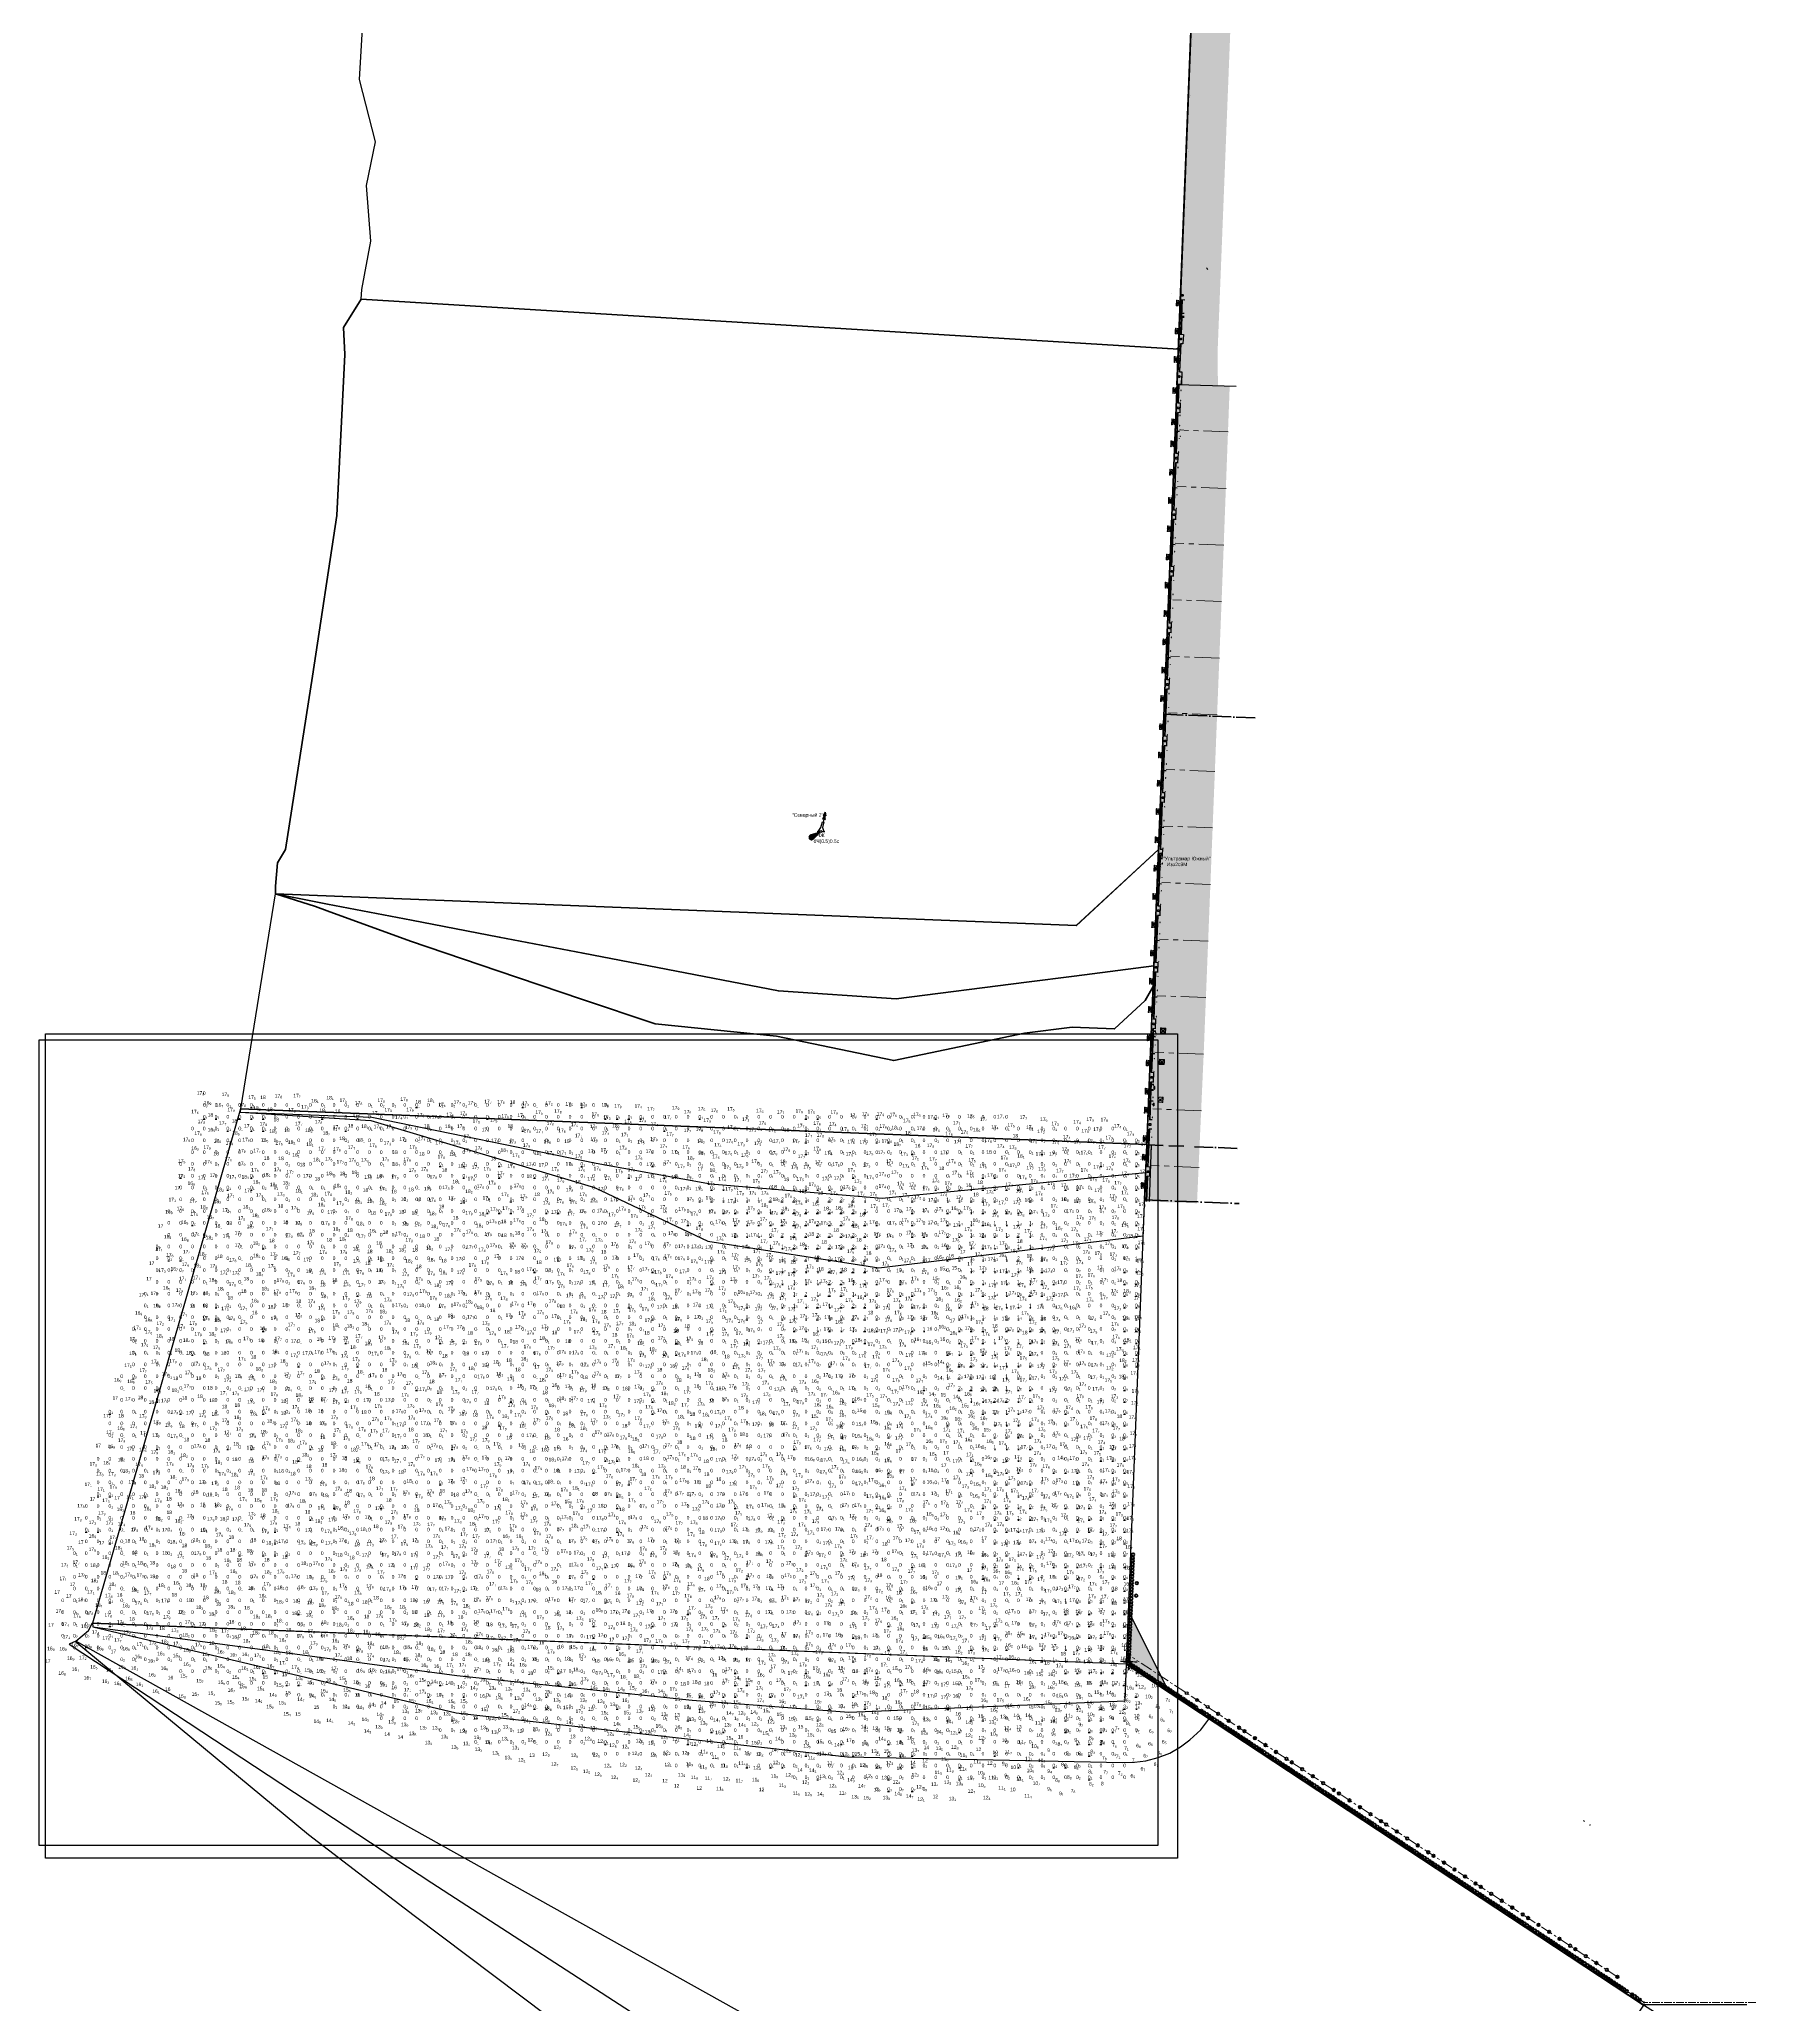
# Model space of a CAD drawing. Header units: millimetres. Extents: x 0 to 581027, y 0 to 6627194.
# Drawn here: x 580007 to 580880, y 6625540 to 6626540 of the extents above; entities that cross this region are included whole.
import ezdxf
from ezdxf.enums import TextEntityAlignment as Align

# ---------------------------------------------------------------- set-up
doc = ezdxf.new("R2010")
doc.units = ezdxf.units.MM
for name, pattern in [('ACAD_ISO04W100', [30.5, 24, -3, 0.5, -3]), ('CENTER2', [1.125, 0.75, -0.125, 0.125, -0.125]), ('CENTERX2', [20.32, 12.7, -2.54, 2.54, -2.54]), ('CONTINOUS', [0]), ('DASHED2', [0.375, 0.25, -0.125]), ('HIDDEN', [0.375, 0.25, -0.125]), ('HIDDEN2', [4.7625, 3.175, -1.5875])]:
    doc.linetypes.add(name, pattern=pattern)
doc.layers.add('!_Defpoints', color=255, linetype='Continuous', plot=False)
for name, color, linetype in [('06_Инженерно-технические сооружения', 7, 'Continuous'), ('1910_New Layer', 81, 'Continuous'), ('Kordon', 7, 'Continuous'), ('Lighthouse', 7, 'Continuous'), ('SNO', 7, 'Continuous'), ('tiff', 7, 'Continuous'), ('tiff17.2', 7, 'Continuous'), ('ось лидерной траншеи', 7, 'Continuous'), ('Этап 2.1 верхняя бровка', 7, 'Continuous'), ('Этап 2.1 нижняя бровка', 7, 'Continuous'), ('Этап 3.2 верхняя бровка', 7, 'Continuous'), ('Этап 3.2 нижняя бровка', 7, 'Continuous'), ('Этап 3.2 рабочая прорезь', 7, 'Continuous'), ('Этап 4.2 верхняя бровка', 7, 'Continuous'), ('Этап 4.2 нижняя бровка', 7, 'Continuous'), ('Этап 4.2 рабочая прорезь', 7, 'Continuous'), ('Этап 5.2 верхняя бровка', 7, 'Continuous'), ('Этап 5.2 нижняя бровка', 7, 'Continuous'), ('Этап 5.2 рабочая прорезь', 7, 'Continuous')]:
    doc.layers.add(name, color=color, linetype=linetype)
doc.layers.add('Soundings_1000', color=7, linetype='Continuous', true_color=0x000000)
doc.layers.add('soundings_diff', color=7, linetype='Continuous', true_color=0x000000)
for name, color, linetype, lineweight in [('ГР_Верх_строение', 250, 'CONTINOUS', 30), ('ГР_ВС причала 1', 1, 'Continuous', 13), ('ГР_Границы причалов', 6, 'ACAD_ISO04W100', 50), ('ГР_Закладные детали', 7, 'Continuous', 9), ('ГР_ОЛ1', 7, 'Continuous', 20), ('ГР_Оси ПБ', 181, 'CENTERX2', 13), ('ГР_Ось', 7, 'CENTERX2', 15), ('ГР_Отбойные SPC 1400 G1.8', 252, 'Continuous', 15), ('ГР_Откос_этап 1', 3, 'DASHED2', 20), ('ГР_Поручень СМ', 7, 'Continuous', 13), ('ГР_Причал 4 _СО3_1б_уч2', 120, 'Continuous', 35), ('ГР_Причал 4_фасон_проф_2415', 80, 'Continuous', 25), ('ГР_Причал 4_ШТС 1-02', 51, 'Continuous', 35), ('ГР_Причал 4_ШТС13', 31, 'Continuous', 35), ('ГР_Причал 4_ШТС17д', 32, 'Continuous', 35), ('ГР_Причал 4_ШТС2-03', 22, 'Continuous', 35), ('ГР_Причал 4_ШТС3д-02', 231, 'Continuous', 35), ('ГР_Причал 4_ШТС7_1а', 20, 'Continuous', 35), ('ГР_Причал 5 уч 1_СО', 253, 'Continuous', 25), ('ГР_Причал 5 уч 1_ШТС14', 240, 'Continuous', 35), ('ГР_Причал 5 уч 1_ШТС15', 211, 'Continuous', 35), ('ГР_Причал 5 уч 1_ШТС16д', 101, 'Continuous', 35), ('ГР_Причал 5_оси', 253, 'CENTERX2', 25), ('ГР_Причал 5_СО8', 123, 'Continuous', 35), ('ГР_Причала 5 уч 2_СО10', 130, 'Continuous', 35), ('ГР_Разбивочная ось', 2, 'CENTERX2', 13), ('ГР_Разрыв', 7, 'Continuous', 13), ('ГР_СЕТИ_колодцы', 7, 'Continuous', 18), ('ГР_СМ', 3, 'Continuous', 9), ('ГР_Тумба_100', 150, 'Continuous', 13), ('ГР_Тумба_125', 181, 'Continuous', 13), ('ГР_Фасонный профиль 2415', 3, 'Continuous', 35), ('ГР_Фасонный профиль 2416', 60, 'Continuous', 35), ('ГР_ШТС причала 1', 161, 'Continuous', 20), ('ГР_ШТС1_1а', 4, 'Continuous', 35), ('ГР_ШТС2_1а', 21, 'Continuous', 35), ('ГР_ШТС3д_1а', 111, 'Continuous', 35), ('ГР_Этап 1', 7, 'Continuous', 70), ('Этап 2.1 рабочая прорезь', 201, 'Continuous', 40)]:
    doc.layers.add(name, color=color, linetype=linetype, lineweight=lineweight)
doc.styles.get("Standard").update_dxf_attribs({"font": 'arial.ttf'})
picture_1 = doc.add_image_def('image2.tif', size_in_pixel=(3838, 2796))
picture_2 = doc.add_image_def('image3.tif', size_in_pixel=(3838, 2796))
picture_3 = doc.add_image_def('image4.tif', size_in_pixel=(2844, 2049))

# ---------------------------------------------------------------- blocks, each defined once
blk = doc.blocks.new('ГР_Отбойные SPC 1400 G1.8_план_100')
at = {"layer": 'Defpoints', "ltscale": 50}
for p, q in [((-14.8, -1.3), (-14.8, 6.8)), ((-12.1, -1.3), (-12.1, 6.8)), ((-9.4, -1.3), (-9.4, 6.8)), ((-3.9, -1.3), (-3.9, 6.8)), ((3.9, -1.3), (3.9, 6.8)), ((9.4, -1.3), (9.4, 6.8)), ((12.1, -1.3), (12.1, 6.8)), ((14.8, -1.3), (14.8, 6.8)), ((-19.9, 0), (19.8, 0))]:
    blk.add_line(p, q, dxfattribs=at)
at = {"layer": 'ГР_Ось', "ltscale": 0.1}
blk.add_line((0, 0), (0, -21.3), dxfattribs=at)
at = {"layer": 'ГР_Отбойные SPC 1400 G1.8'}
for p, q in [((-15.3, -0.3), (-15.3, 0)), ((-15.3, -0.3), (-14.8, -0.3)), ((-15.2, -0.4), (-15.2, -0.3)), ((-14.5, -0.4), (-15.2, -0.4)), ((-15.1, -0.7), (-15.1, -0.4)), ((-14.8, -0.7), (-15.1, -0.7)), ((-15, -18), (-15.1, -18.2)), ((-15.1, -18.2), (-14.2, -18.8)), ((-15.1, -18.2), (-15.1, -18.4)), ((-14.4, -18.8), (-15.1, -18.4)), ((-15, -0.9), (-15, -0.7)), ((-15, -0.9), (-14.6, -0.9)), ((-15, -16.5), (-15, -17.9)), ((-14.9, -16.5), (-15, -16.5)), ((-14.9, -17.9), (-15, -18)), ((-14.9, -17.9), (-15, -17.9)), ((-14.9, -18), (-15, -18)), ((14.9, -16.4), (-14.9, -16.4)), ((-14.9, -16.4), (-14.9, -16.5)), ((-14.9, -17.9), (-14.9, -16.5)), ((-14.9, -16.5), (14.9, -16.5)), ((-14.9, -17.9), (-14.9, -16.5)), ((-14.9, -17), (-14.9, -16.7)), ((-14.9, -16.7), (-14.9, -16.7)), ((14.9, -17.9), (-14.9, -17.9)), ((-14.9, -17.9), (-14.9, -18)), ((-14.9, -17.9), (-14.9, -17.9)), ((-14.9, -17.9), (-14.9, -17.9)), ((-14.9, -18), (-4.7, -18)), ((-14.9, -18), (-14.9, -18.2)), ((-14, -18.8), (-14.9, -18.2)), ((-14.6, -18.4), (-14.9, -18.2)), ((-14.9, -18.2), (-4.7, -18.2)), ((-14.8, -0.3), (-12.1, -0.3)), ((-14.8, -0.7), (-14.8, -0.4)), ((-14.5, -0.7), (-14.8, -0.7)), ((-14.6, -0.9), (-14.6, -0.7)), ((-14.6, -18.4), (-13.9, -18.8)), ((-4.9, -18.4), (-14.6, -18.4)), ((-14.5, -0.4), (-14.5, -0.3)), ((-14.5, -0.7), (-14.5, -0.4)), ((-14.2, -18.8), (-14.4, -18.8)), ((-14.3, -0.6), (-14.3, -0.3)), ((-14, -1), (-14.3, -0.6)), ((-14.1, -18.7), (-14.2, -18.8)), ((-14, -18.8), (-14, -18.9)), ((-13.9, -18.8), (-14, -18.8)), ((-13.9, -19), (-14, -18.9)), ((-14, -18.9), (-4.7, -18.9)), ((-13.9, -18.8), (-4.9, -18.8)), ((-4.9, -19), (-13.9, -19)), ((-13.8, -16), (-13.8, -15.5)), ((-13.5, -15.5), (-13.8, -15.5)), ((-13.8, -16), (-13.8, -16.4)), ((-13.7, -18.5), (-13.7, -18.5)), ((-13.5, -16), (-13.5, -15.5)), ((-13.5, -16.4), (-13.5, -16)), ((-13.5, -18.5), (-13.5, -18.5)), ((-13, -0.6), (-13.3, -1)), ((-13, -0.3), (-13, -0.6)), ((-13, -0.6), (-13, -1.4)), ((-12.6, -0.6), (-13, -0.6)), ((-13, -1.5), (-13, -1.4)), ((-12.6, -1.5), (-13, -1.5)), ((-13, -15.8), (-13, -15.2)), ((-12.6, -15.2), (-13, -15.2)), ((-13, -15.8), (-13, -16.4)), ((-12.6, -0.3), (-12.6, -0.6)), ((-12.6, -0.6), (-12.6, -1.4)), ((-12.6, -1.5), (-12.6, -1.4)), ((-12.6, -15.8), (-12.6, -15.2)), ((-12.6, -15.8), (-12.6, -16.4)), ((-12.4, -0.3), (-12.4, -0.4)), ((-12.4, -0.4), (-11.7, -0.4)), ((-12.3, -0.7), (-12.3, -0.4)), ((-12.3, -0.7), (-12.1, -0.7)), ((-12.2, -0.9), (-12.2, -0.7)), ((-12.1, -0.9), (-12.2, -0.9)), ((-12.1, -0.3), (-11.6, -0.3)), ((-12.1, -0.7), (-12.1, -0.4)), ((-12.1, -0.7), (-11.8, -0.7)), ((-11.9, -0.9), (-12.1, -0.9)), ((-11.9, -0.9), (-11.9, -0.7)), ((-11.8, -0.7), (-11.8, -0.4)), ((-11.7, -0.3), (-11.7, -0.4)), ((-11.6, -0.3), (-11.6, 0)), ((-11.2, -0.7), (-11.2, 0)), ((-10.7, -0.7), (-11.2, -0.7)), ((-11, -18.5), (-11, -18.5)), ((-10.8, -0.2), (-10.8, -0.5)), ((-10.2, -0.2), (-10.8, -0.2)), ((-10.8, -18.5), (-10.8, -18.5)), ((-10.7, -0.7), (-10.7, -0.6)), ((-9.9, -0.7), (-10.7, -0.7)), ((-10.6, -0.6), (-10.1, -0.6)), ((-10.2, -0.5), (-10.2, -0.2)), ((-10.1, -0.2), (-10.2, -0.2)), ((-10.1, -0.2), (-10.1, -0.5)), ((-9.9, -0.5), (-10.1, -0.5)), ((-10.1, -0.5), (-10.1, -0.5)), ((-10.1, -0.6), (-9.9, -0.6)), ((-9.9, -0.5), (-9.9, -0.7)), ((-5.2, -0.7), (-9.9, -0.7)), ((-9.9, -1), (-9.9, -0.7)), ((-9.9, -1), (-9.6, -1)), ((-9.9, -15.6), (-9.9, -15.4)), ((-9.5, -15.4), (-9.9, -15.4)), ((-9.9, -15.6), (-9.9, -16.3)), ((-9.9, -16.3), (-9.9, -16.4)), ((-9.5, -16.3), (-9.9, -16.3)), ((-9.7, -1.3), (-9.7, -1)), ((-9.5, -1.3), (-9.7, -1.3)), ((-9.6, -1), (-9.6, -0.7)), ((-9.6, -1), (-9.2, -1)), ((-9.2, -1.3), (-9.5, -1.3)), ((-9.5, -15.4), (-9.5, -15.6)), ((-9.5, -15.6), (-9.5, -16.3)), ((-9.5, -16.3), (-9.5, -16.4)), ((-9.2, -1), (-9.2, -0.7)), ((-9.2, -1.3), (-9.2, -1)), ((-9.2, -1), (-9, -1)), ((-9.1, -2.4), (-9.1, -1.9)), ((-9.1, -2.4), (-8.7, -2.4)), ((-7.4, -9.1), (-9.1, -2.7)), ((-9, -1), (-9, -0.7)), ((-8.7, -2.4), (-8.7, -1.9)), ((-8.7, -2.4), (-8.7, -2.4)), ((-8.3, -18.5), (-8.3, -18.5)), ((-8.1, -18.5), (-8.1, -18.5)), ((-8, -1.9), (-8, -2.4)), ((-8, -2.4), (-4.4, -2.4)), ((-6.3, -11.4), (-6.9, -9.5)), ((6.1, -12.9), (-6.2, -12.9)), ((-6.2, -14.3), (-6.2, -12.9)), ((-6.2, -14.3), (6.1, -14.3)), ((-6.2, -14.3), (-6.2, -14.7)), ((4.3, -14.7), (-6.2, -14.7)), ((-5.5, -18.5), (-5.5, -18.5)), ((-5.4, -18.5), (-5.4, -18.5)), ((-5.2, -0.7), (-5.2, -0.5)), ((-5, -0.5), (-5.2, -0.5)), ((-4.8, -0.7), (-5.2, -0.7)), ((-5, -0.2), (-5, -0.5)), ((-3.7, -0.2), (-5, -0.2)), ((-5, -14.7), (-5, -15)), ((-4.3, -14.7), (-5, -14.7)), ((-5, -14.7), (-5, -14.7)), ((-5, -15), (-4.7, -15)), ((-4.9, -0.6), (-3.6, -0.6)), ((-4.9, -18.4), (-4.7, -18.2)), ((-4.9, -18.8), (-4.9, -18.4)), ((-4.7, -18.8), (-4.9, -18.8)), ((-4.9, -19), (-4.7, -18.9)), ((-4.7, -14.7), (-4.7, -15)), ((-4.7, -15), (-4.3, -15)), ((-4.7, -18), (-4.6, -18)), ((-4.7, -18), (-4.7, -18)), ((-4.7, -18), (-4.7, -18.2)), ((-4.7, -18.2), (-4.7, -18.8)), ((-4.7, -18.6), (-4.6, -18.6)), ((-4.6, -18.6), (-4.7, -18.6)), ((-4.7, -18.6), (-4.7, -18.6)), ((-4.7, -18.6), (-4.7, -18.8)), ((-4.7, -18.8), (-4.7, -18.9)), ((-4.6, -18), (4.6, -18)), ((-4.6, -18), (-4.6, -18.2)), ((-4.6, -18.8), (-4.6, -18.2)), ((-4.5, -18.4), (-4.6, -18.2)), ((-4.6, -18.2), (4.6, -18.2)), ((-4.6, -18.6), (-4.6, -18.9)), ((-4.6, -18.6), (-4.6, -18.6)), ((-4.5, -18.8), (-4.6, -18.8)), ((-4.5, -19), (-4.6, -18.9)), ((-4.6, -18.9), (4.6, -18.9)), ((-4.5, -18.4), (-4.5, -18.8)), ((4.5, -18.4), (-4.5, -18.4)), ((-4.5, -18.8), (4.5, -18.8)), ((4.5, -19), (-4.5, -19)), ((-4.4, -2.4), (-4.4, -1.9)), ((-4.4, -2.4), (-4.4, -2.4)), ((-4.3, -1), (-4.3, -0.6)), ((-4.3, -1), (-4.1, -1)), ((-4.3, -14.8), (-4.3, -14.7)), ((-4.3, -14.7), (-4.1, -14.7)), ((-4.3, -14.8), (-4.3, -16.3)), ((-4.2, -14.8), (-4.3, -14.8)), ((-4.3, -16.4), (-4.3, -16.3)), ((-4.3, -16.3), (-4.2, -16.3)), ((-4.1, -16.4), (-4.3, -16.4)), ((-4.1, -14.7), (-4.2, -14.8)), ((-4.2, -16.3), (-4.2, -14.8)), ((-4.2, -16.3), (-4.1, -16.4)), ((-4.1, -1), (-4.1, -0.6)), ((-4.1, -1.3), (-4.1, -1)), ((-4.1, -1), (-3.6, -1)), ((-4, -1.3), (-4.1, -1.3)), ((-4.1, -14.7), (-2.3, -14.7)), ((-4.1, -14.7), (-4.1, -14.7)), ((-4.1, -14.7), (-3.2, -14.7)), ((-3.2, -16.4), (-4.1, -16.4)), ((-3.7, -1.3), (-4, -1.3)), ((-4, -18.5), (-4, -18.5)), ((-3.8, -18.5), (-3.8, -18.5)), ((-3.7, -0.2), (-3.7, -0.5)), ((-3.7, -0.5), (-3.7, -0.2)), ((-3.7, -0.2), (-3.7, -0.2)), ((-3.7, -1.3), (-3.7, -1)), ((-3.3, -0.5), (-3.6, -0.5)), ((-3.6, -0.5), (-3.6, -0.5)), ((-3.6, -0.6), (-3.3, -0.6)), ((-3.6, -1), (-3.6, -0.6)), ((-3.6, -1), (-3.5, -1)), ((-3.5, -1), (-3.5, -0.6)), ((-3.3, -0.5), (-3.3, -0.7)), ((3.3, -0.7), (-3.3, -0.7)), ((2.4, -16.4), (-3.2, -16.4)), ((-2.9, -15.1), (-2.9, -16)), ((-2.5, -1.9), (-2.5, -2.4)), ((-2.5, -2.4), (2.5, -2.4)), ((-1.4, -14.7), (-2.3, -14.7)), ((-2.3, -14.7), (-2.3, -14.7)), ((-2.3, -14.7), (-2.3, -15)), ((-2.3, -15), (-2, -15)), ((-2, -14.7), (-2, -15)), ((-2, -15), (-1.6, -15)), ((-1.6, -14.7), (-1.6, -15)), ((-1.6, -15), (-1.4, -15)), ((-1.4, -14.7), (-1.4, -14.7)), ((-1.4, -14.7), (-1.4, -15)), ((-1.4, -14.7), (-1.3, -14.7)), ((-1.4, -18.5), (-1.4, -18.5)), ((-1.3, -15.1), (-1.3, -14.7)), ((-1.2, -15.2), (1.1, -15.2)), ((-1.2, -18.5), (-1.2, -18.5)), ((1.2, -14.7), (1.4, -14.7)), ((1.2, -14.7), (1.2, -15.1)), ((1.2, -18.5), (1.2, -18.5)), ((1.4, -14.7), (1.4, -15)), ((2.3, -14.7), (1.4, -14.7)), ((1.4, -14.7), (1.4, -14.7)), ((1.4, -15), (1.7, -15)), ((1.4, -18.5), (1.4, -18.5)), ((1.7, -14.7), (1.7, -15)), ((1.7, -15), (2.1, -15)), ((2.1, -14.7), (2.1, -15)), ((2.1, -15), (2.3, -15)), ((2.3, -14.7), (4.1, -14.7)), ((2.3, -14.7), (2.3, -15)), ((2.3, -14.7), (2.3, -14.7)), ((2.4, -16.3), (2.4, -16.2)), ((2.4, -16.2), (2.4, -16.2)), ((2.4, -16.3), (2.4, -16.2)), ((2.6, -16.2), (2.4, -16.2)), ((2.4, -16.3), (2.4, -16.3)), ((2.6, -16.3), (2.4, -16.3)), ((2.4, -16.4), (2.4, -16.3)), ((2.4, -16.4), (2.4, -16.3)), ((2.4, -16.3), (2.4, -16.3)), ((2.4, -16.3), (2.4, -16.3)), ((2.4, -16.3), (2.6, -16.3)), ((2.5, -2.4), (2.5, -1.9)), ((2.6, -16.3), (2.6, -16.2)), ((2.6, -16.2), (2.6, -16.2)), ((2.6, -16.3), (2.6, -16.2)), ((2.6, -16.3), (2.6, -16.3)), ((2.6, -16.4), (2.6, -16.3)), ((2.6, -16.3), (2.6, -16.3)), ((2.6, -16.4), (2.6, -16.3)), ((2.6, -16.3), (2.6, -16.3)), ((3.2, -16.4), (2.6, -16.4)), ((2.9, -16), (2.9, -15.1)), ((3.2, -14.7), (4.1, -14.7)), ((4.1, -16.4), (3.2, -16.4)), ((3.3, -0.7), (3.3, -0.5)), ((3.6, -0.5), (3.3, -0.5)), ((3.3, -0.6), (3.6, -0.6)), ((3.5, -1), (3.5, -0.6)), ((3.5, -1), (3.7, -1)), ((3.6, -0.5), (3.6, -0.5)), ((3.6, -0.6), (4.9, -0.6)), ((3.7, -0.5), (3.7, -0.2)), ((3.7, -0.2), (3.7, -0.5)), ((3.7, -0.2), (3.7, -0.2)), ((5, -0.2), (3.7, -0.2)), ((3.7, -1), (3.7, -0.6)), ((3.7, -1.3), (3.7, -1)), ((3.7, -1), (4.2, -1)), ((3.8, -1.3), (3.7, -1.3)), ((4.1, -1.3), (3.8, -1.3)), ((3.8, -18.5), (3.8, -18.5)), ((4, -18.5), (4, -18.5)), ((4.1, -1.3), (4.1, -1)), ((4.1, -14.7), (4.3, -14.7)), ((4.2, -14.8), (4.1, -14.7)), ((4.1, -14.7), (4.1, -14.7)), ((4.1, -16.4), (4.2, -16.3)), ((4.3, -16.4), (4.1, -16.4)), ((4.2, -1), (4.2, -0.6)), ((4.2, -1), (4.3, -1)), ((4.2, -14.8), (4.2, -16.3)), ((4.3, -14.8), (4.2, -14.8)), ((4.2, -16.3), (4.3, -16.3)), ((4.3, -1), (4.3, -0.6)), ((6.1, -14.7), (4.3, -14.7)), ((4.3, -14.7), (4.3, -14.8)), ((5, -14.7), (4.3, -14.7)), ((4.3, -14.8), (4.3, -16.3)), ((4.3, -15), (4.4, -15)), ((4.3, -16.3), (4.3, -16.4)), ((4.4, -1.9), (4.4, -2.4)), ((4.4, -2.4), (4.4, -2.4)), ((4.4, -2.4), (8, -2.4)), ((4.4, -14.7), (4.4, -15)), ((4.4, -15), (4.8, -15)), ((4.5, -18.4), (4.6, -18.2)), ((4.5, -18.8), (4.5, -18.4)), ((4.6, -18.8), (4.5, -18.8)), ((4.5, -19), (4.6, -18.9)), ((4.6, -18), (4.7, -18)), ((4.6, -18), (4.6, -18)), ((4.6, -18), (4.6, -18.2)), ((4.6, -18.2), (4.6, -18.8)), ((4.6, -18.6), (4.7, -18.6)), ((4.7, -18.6), (4.6, -18.6)), ((4.6, -18.6), (4.6, -18.6)), ((4.6, -18.6), (4.6, -18.8)), ((4.6, -18.8), (4.6, -18.9)), ((14.9, -18), (4.7, -18)), ((4.7, -18), (4.7, -18.2)), ((4.7, -18.2), (14.9, -18.2)), ((4.7, -18.8), (4.7, -18.2)), ((4.7, -18.2), (4.9, -18.4)), ((4.7, -18.7), (4.7, -18.9)), ((4.9, -18.8), (4.7, -18.8)), ((4.7, -18.9), (14, -18.9)), ((4.7, -18.9), (4.9, -19)), ((5.2, -0.7), (4.8, -0.7)), ((4.8, -14.7), (4.8, -15)), ((4.8, -15), (5, -15)), ((14.6, -18.4), (4.9, -18.4)), ((4.9, -18.4), (4.9, -18.8)), ((4.9, -18.8), (13.9, -18.8)), ((13.8, -19), (4.9, -19)), ((5, -0.5), (5, -0.2)), ((5.2, -0.5), (5, -0.5)), ((5, -14.7), (5, -15)), ((5, -14.7), (5, -14.7)), ((5.2, -0.5), (5.2, -0.7)), ((9.9, -0.7), (5.2, -0.7)), ((5.4, -18.5), (5.4, -18.5)), ((5.5, -18.5), (5.5, -18.5)), ((6.1, -14.3), (6.1, -14.7)), ((6.1, -14.3), (6.1, -12.9)), ((6.3, -11.4), (6.9, -9.5)), ((7.4, -9.1), (9.1, -2.7)), ((8, -2.4), (8, -1.9)), ((8.1, -18.5), (8.1, -18.5)), ((8.3, -18.5), (8.3, -18.5)), ((8.7, -1.9), (8.7, -2.4)), ((8.7, -2.4), (8.7, -2.4)), ((8.7, -2.4), (9.1, -2.4)), ((9, -1), (9, -0.7)), ((9, -1), (9.3, -1)), ((9.1, -2.4), (9.1, -1.9)), ((9.2, -1.3), (9.2, -1)), ((9.3, -1.3), (9.2, -1.3)), ((9.3, -1), (9.3, -0.7)), ((9.3, -1), (9.7, -1)), ((9.7, -1.3), (9.3, -1.3)), ((9.5, -15.4), (9.5, -15.6)), ((9.5, -15.4), (9.9, -15.4)), ((9.5, -15.6), (9.5, -16.3)), ((9.5, -16.3), (9.5, -16.4)), ((9.5, -16.3), (9.9, -16.3)), ((9.7, -1), (9.7, -0.7)), ((9.7, -1.3), (9.7, -1)), ((9.7, -1), (9.9, -1)), ((9.9, -0.7), (9.9, -0.5)), ((10.1, -0.5), (9.9, -0.5)), ((9.9, -0.6), (10.1, -0.6)), ((10.7, -0.7), (9.9, -0.7)), ((9.9, -1), (9.9, -0.7)), ((9.9, -15.4), (9.9, -15.6)), ((9.9, -16.3), (9.9, -15.6)), ((9.9, -16.4), (9.9, -16.3)), ((10.1, -0.5), (10.1, -0.2)), ((10.1, -0.2), (10.2, -0.2)), ((10.1, -0.5), (10.1, -0.5)), ((10.1, -0.6), (10.6, -0.6)), ((10.2, -0.2), (10.2, -0.5)), ((10.8, -0.2), (10.2, -0.2)), ((10.7, -0.6), (10.7, -0.7)), ((11.2, -0.7), (10.7, -0.7)), ((10.8, -0.5), (10.8, -0.2)), ((10.8, -18.5), (10.8, -18.5)), ((11, -18.5), (11, -18.5)), ((11.2, -0.7), (11.2, 0)), ((11.6, 0), (11.6, -0.3)), ((11.6, -0.3), (12.1, -0.3)), ((11.7, -0.4), (11.7, -0.3)), ((12.4, -0.4), (11.7, -0.4)), ((11.8, -0.7), (11.8, -0.4)), ((12.1, -0.7), (11.8, -0.7)), ((11.9, -0.9), (11.9, -0.7)), ((11.9, -0.9), (12.2, -0.9)), ((12.1, -0.3), (14.8, -0.3)), ((12.1, -0.7), (12.1, -0.4)), ((12.3, -0.7), (12.1, -0.7)), ((12.2, -0.9), (12.2, -0.7)), ((12.3, -0.7), (12.3, -0.4)), ((12.4, -0.4), (12.4, -0.3)), ((12.6, -0.3), (12.6, -0.6)), ((12.6, -0.6), (12.6, -1.4)), ((12.6, -0.6), (13, -0.6)), ((12.6, -1.5), (12.6, -1.4)), ((12.6, -1.5), (13, -1.5)), ((12.6, -15.8), (12.6, -15.2)), ((12.6, -15.2), (13, -15.2)), ((12.6, -15.8), (12.6, -16.4)), ((13, -0.6), (13, -0.3)), ((13, -1.4), (13, -0.6)), ((13.3, -1), (13, -0.6)), ((13, -1.4), (13, -1.5)), ((13, -15.2), (13, -15.8)), ((13, -16.4), (13, -15.8)), ((13.5, -16), (13.5, -15.5)), ((13.5, -15.5), (13.8, -15.5)), ((13.5, -16.4), (13.5, -16)), ((13.5, -18.5), (13.5, -18.5)), ((13.7, -18.5), (13.7, -18.5)), ((13.8, -15.5), (13.8, -16)), ((13.8, -16.4), (13.8, -16)), ((14, -18.9), (13.8, -19)), ((13.9, -18.8), (14.6, -18.4)), ((14, -18.8), (13.9, -18.8)), ((14.3, -0.6), (14, -1)), ((14.9, -18.2), (14, -18.8)), ((14, -18.8), (14, -18.9)), ((14.1, -18.7), (14.2, -18.8)), ((14.2, -18.8), (15.1, -18.2)), ((14.4, -18.8), (14.2, -18.8)), ((14.3, -0.3), (14.3, -0.6)), ((15.1, -18.4), (14.4, -18.8)), ((14.5, -0.3), (14.5, -0.4)), ((14.5, -0.4), (15.2, -0.4)), ((14.5, -0.7), (14.5, -0.4)), ((14.5, -0.7), (14.8, -0.7)), ((14.6, -0.9), (14.6, -0.7)), ((14.8, -0.9), (14.6, -0.9)), ((14.9, -18.2), (14.6, -18.4)), ((14.8, -0.3), (15.3, -0.3)), ((14.8, -0.7), (14.8, -0.4)), ((14.8, -0.7), (15.1, -0.7)), ((15, -0.9), (14.8, -0.9)), ((14.9, -16.4), (14.9, -16.5)), ((14.9, -16.5), (14.9, -17.9)), ((14.9, -16.5), (15, -16.5)), ((14.9, -17.9), (15, -17.9)), ((14.9, -17.9), (14.9, -17.9)), ((14.9, -17.9), (15, -18)), ((14.9, -17.9), (14.9, -18)), ((14.9, -18), (15, -18)), ((14.9, -18), (14.9, -18.2)), ((15, -0.9), (15, -0.7)), ((15, -17.9), (15, -16.5)), ((15, -18), (15.1, -18.2)), ((15.1, -0.7), (15.1, -0.4)), ((15.1, -18.4), (15.1, -18.2)), ((15.2, -0.3), (15.2, -0.4)), ((15.3, 0), (15.3, -0.3))]:
    blk.add_line(p, q, dxfattribs=at)
at = {"layer": 'ГР_Отбойные SPC 1400 G1.8', "linetype": 'HIDDEN', "ltscale": 3}
for p, q in [((-13.6, -0.8), (-13.6, -16)), ((-12.8, -0.9), (-12.8, -15.8)), ((12.8, -0.9), (12.8, -15.8)), ((13.6, -0.8), (13.6, -16))]:
    blk.add_line(p, q, dxfattribs=at)
at = {"layer": 'ГР_Отбойные SPC 1400 G1.8', "extrusion": (0, 0, -1)}
for centre in [(13.6, -0.8), (-13.6, -0.8)]:
    blk.add_circle(centre, 0.15, dxfattribs=at)
for centre, radius, start, end in [((13.6, -0.8), 0.45, 211.46814, 328.53186), ((10.3, -1.9), 1.19, 90, 111.55093), ((10.3, -1.9), 1.19, 148.60008, 180), ((7.9, -2.4), 1.19, 345.52971, 0), ((7.4, -9.7), 0.55, 91.16466, 164.84963), ((7.4, -9), 0.06, 271.16466, 345.52946), ((11.8, -12.9), 5.6, 164.84963, 180), ((-11.7, -12.9), 5.6, 0, 15.15037), ((-7.4, -9.7), 0.55, 15.15037, 88.83534), ((-10.3, -1.9), 1.19, 0, 31.39992), ((-7.9, -2.4), 1.19, 180, 194.47029), ((-10.3, -1.9), 1.19, 68.44907, 90), ((-13.6, -0.8), 0.45, 211.46814, 328.53186)]:
    blk.add_arc(centre, radius, start, end, dxfattribs=at)
at = {"layer": 'ГР_Отбойные SPC 1400 G1.8'}
blk.add_arc((7.4, -9), 0.06, 271.16466, 345.52946, dxfattribs=at)
at = {"layer": 'ГР_Отбойные SPC 1400 G1.8', "extrusion": (0, 0, -1)}
for centre in [(-13.6, -18.6), (-10.9, -18.6), (-8.2, -18.6), (-5.5, -18.6), (-3.9, -18.6), (-1.3, -18.6), (1.3, -18.6), (3.9, -18.6), (5.5, -18.6), (8.2, -18.6), (10.9, -18.6), (13.6, -18.6)]:
    blk.add_ellipse(centre, major_axis=(-0.2, 0), ratio=0.573576, dxfattribs=at)
for centre, major_axis, ratio, start_param, end_param in [((-13.6, -18.4), (-0.2, 0), 0.573576, 5.123906, 5.319451), ((-13.6, -18.5), (-0.08, 0), 0.573576, 2.525509, 6.899269), ((-13.6, -18.4), (-0.2, 0), 0.573576, 4.105327, 4.300872), ((-10.9, -18.4), (-0.2, 0), 0.573576, 5.123906, 5.319451), ((-10.9, -18.5), (-0.08, 0), 0.573576, 2.525509, 6.899269), ((-10.6, -0.5), (0, -0.16), 0.92388, 0, 1.570796), ((-10.9, -18.4), (-0.2, 0), 0.573576, 4.105327, 4.300872), ((-10.1, -0.5), (0, -0.16), 0.92388, 0, 1.570796), ((-10.1, -0.5), (0, -0.06), 0.92388, 0, 1.570796), ((-8.2, -18.4), (-0.2, 0), 0.573576, 5.123906, 5.319451), ((-8.2, -18.5), (-0.08, 0), 0.573576, 2.525509, 6.899269), ((-8.2, -18.4), (-0.2, 0), 0.573576, 4.105327, 4.300872), ((-5.5, -18.4), (-0.2, 0), 0.573576, 5.123913, 5.319451), ((-5.5, -18.5), (-0.08, 0), 0.573576, 2.5255, 6.89926), ((-5.5, -18.4), (-0.2, 0), 0.573576, 4.105327, 4.300879), ((-4.9, -0.5), (0, -0.16), 0.382683, 0, 1.570796), ((-3.9, -18.4), (-0.2, 0), 0.573576, 5.123891, 5.31945), ((-3.9, -18.5), (-0.08, 0), 0.573576, 4.712389, 6.899288), ((-3.9, -18.5), (-0.08, 0), 0.573576, 2.525528, 4.712389), ((-3.9, -18.4), (-0.2, 0), 0.573576, 4.105328, 4.300857), ((-3.6, -0.5), (0, -0.06), 0.382683, 0, 1.570796), ((-3.6, -0.5), (0, -0.16), 0.382683, 0, 1.570796), ((-2.9, -14.7), (0, -0.4), 0.707107, 0, 1.570796), ((-2.9, -16.4), (0, -0.4), 0.707107, 1.570796, 3.141593), ((-1.3, -18.4), (-0.2, 0), 0.573576, 5.123891, 5.31945), ((-1.3, -18.5), (-0.08, 0), 0.573576, 4.712389, 6.899288), ((-1.3, -18.5), (-0.08, 0), 0.573576, 2.525528, 4.712389), ((-1.3, -18.4), (-0.2, 0), 0.573576, 4.105328, 4.300857), ((1.3, -18.4), (-0.2, 0), 0.573576, 5.123891, 5.31945), ((1.3, -18.5), (-0.08, 0), 0.573576, 4.712389, 6.899288), ((1.3, -18.5), (-0.08, 0), 0.573576, 2.525528, 4.712389), ((1.3, -18.4), (-0.2, 0), 0.573576, 4.105328, 4.300857), ((2.9, -14.7), (0, 0.4), 0.707107, 1.570796, 3.141593), ((2.9, -16.4), (0, 0.4), 0.707107, 0, 1.570796), ((3.9, -18.4), (-0.2, 0), 0.573576, 5.123898, 5.31945), ((3.9, -18.5), (-0.08, 0), 0.573576, 4.712389, 6.899278), ((3.9, -18.5), (-0.08, 0), 0.573576, 2.525518, 4.712389), ((3.9, -18.4), (-0.2, 0), 0.573576, 4.105328, 4.300865), ((5.5, -18.4), (-0.2, 0), 0.573576, 5.123898, 5.319451), ((5.5, -18.5), (-0.08, 0), 0.573576, 4.712389, 6.899278), ((5.5, -18.4), (-0.2, 0), 0.573576, 4.105327, 4.300865), ((5.5, -18.5), (-0.08, 0), 0.573576, 2.525518, 4.712389), ((8.2, -18.4), (-0.2, 0), 0.573576, 5.123906, 5.319451), ((8.2, -18.5), (-0.08, 0), 0.573576, 4.712389, 6.899269), ((8.2, -18.5), (-0.08, 0), 0.573576, 2.525509, 4.712389), ((8.2, -18.4), (-0.2, 0), 0.573576, 4.105327, 4.300872), ((10.9, -18.4), (-0.2, 0), 0.573576, 5.123906, 5.319451), ((10.9, -18.5), (-0.08, 0), 0.573576, 4.712389, 6.899269), ((10.9, -18.5), (-0.08, 0), 0.573576, 2.525509, 4.712389), ((10.9, -18.4), (-0.2, 0), 0.573576, 4.105327, 4.300872), ((13.6, -18.4), (-0.2, 0), 0.573576, 5.123906, 5.319451), ((13.6, -18.5), (-0.08, 0), 0.573576, 4.712389, 6.899269), ((13.6, -18.5), (-0.08, 0), 0.573576, 2.525509, 4.712389), ((13.6, -18.4), (-0.2, 0), 0.573576, 4.105327, 4.300872)]:
    blk.add_ellipse(centre, major_axis=major_axis, ratio=ratio, start_param=start_param, end_param=end_param, dxfattribs=at)
at = {"layer": 'ГР_Отбойные SPC 1400 G1.8'}
for centre, major_axis, ratio in [((3.6, -0.5), (0, -0.06), 0.382683), ((3.6, -0.5), (0, -0.16), 0.382683), ((4.9, -0.5), (0, -0.16), 0.382683), ((10.1, -0.5), (0, -0.06), 0.92388), ((10.1, -0.5), (0, -0.16), 0.92388), ((10.6, -0.5), (0, -0.16), 0.92388)]:
    blk.add_ellipse(centre, major_axis=major_axis, ratio=ratio, start_param=0, end_param=1.570796, dxfattribs=at)
for points, knots in [([(-9.1, -0.7), (-9, -0.7), (-9, -0.7), (-8.9, -0.7), (-8.9, -0.7), (-8.8, -0.7), (-8.8, -0.7), (-8.7, -0.7), (-8.7, -0.8), (-8.6, -0.8), (-8.6, -0.8), (-8.5, -0.8), (-8.5, -0.9), (-8.4, -0.9), (-8.4, -0.9), (-8.3, -1), (-8.3, -1), (-8.3, -1.1), (-8.2, -1.1), (-8.2, -1.1), (-8.2, -1.2), (-8.1, -1.2), (-8.1, -1.3), (-8.1, -1.3), (-8.1, -1.4), (-8, -1.4), (-8, -1.5), (-8, -1.6), (-8, -1.6), (-8, -1.7), (-8, -1.7), (-8, -1.8), (-8, -1.8), (-8, -1.9)], [17.661622, 17.661622, 17.661622, 17.661622, 18.770306, 18.770306, 19.87899, 19.87899, 20.987674, 20.987674, 22.096358, 22.096358, 23.202822, 23.202822, 24.309285, 24.309285, 25.415749, 25.415749, 26.522212, 26.522212, 27.62509, 27.62509, 28.727968, 28.727968, 29.830846, 29.830846, 30.933725, 30.933725, 32.033204, 32.033204, 33.132683, 33.132683, 34.232162, 34.232162, 35.331641, 35.331641, 35.331641, 35.331641]), ([(-8.7, -1.9), (-8.7, -1.8), (-8.7, -1.8), (-8.7, -1.7), (-8.8, -1.7), (-8.8, -1.6), (-8.8, -1.6), (-8.8, -1.5), (-8.8, -1.4), (-8.8, -1.4), (-8.9, -1.3), (-8.9, -1.3), (-8.9, -1.2), (-8.9, -1.2), (-9, -1.1), (-9, -1.1), (-9, -1.1), (-9.1, -1), (-9.1, -1), (-9.1, -1)], [35.331641, 35.331641, 35.331641, 35.331641, 36.43112, 36.43112, 37.5306, 37.5306, 38.630079, 38.630079, 39.729558, 39.729558, 40.832436, 40.832436, 41.935314, 41.935314, 43.038192, 43.038192, 44.14107, 44.14107, 44.416594, 44.416594, 44.416594, 44.416594]), ([(-8.7, -2.7), (-8.7, -2.7), (-8.7, -2.7), (-8.7, -2.6), (-8.7, -2.6), (-8.7, -2.5), (-8.7, -2.5), (-8.7, -2.4)], [-2.817934, -2.817934, -2.817934, -2.817934, -2.198259, -2.198259, -1.09913, -1.09913, 0, 0, 0, 0]), ([(-8.7, -2.7), (-8.7, -2.7), (-8.7, -2.6), (-8.7, -2.5), (-8.7, -2.5), (-8.7, -2.5), (-8.7, -2.4)], [-2.817934, -2.817934, -2.817934, -2.817934, -0.647025, -0.647025, -0.647025, 0, 0, 0, 0]), ([(-8.2, -4.9), (-8.2, -4.9), (-8.2, -4.9), (-8.2, -4.9), (-8.2, -4.9), (-8.2, -4.9), (-8.2, -4.9), (-8.2, -4.9), (-8.2, -4.9), (-8.2, -4.8), (-8.2, -4.8), (-8.2, -4.8), (-8.2, -4.8), (-8.2, -4.7), (-8.2, -4.7), (-8.2, -4.6), (-8.3, -4.6), (-8.3, -4.5)], [4.142666, 4.142666, 4.142666, 4.142666, 4.155521, 4.155521, 4.272496, 4.272496, 4.54637, 4.54637, 4.820243, 4.820243, 5.227349, 5.227349, 5.634456, 5.634456, 6.448668, 6.448668, 8.077093, 8.077093, 8.077093, 8.077093]), ([(-8.2, -4.9), (-8.2, -4.9), (-8.2, -4.9), (-8.2, -4.9), (-8.2, -4.9), (-8.2, -4.9), (-8.2, -4.9), (-8.2, -4.8), (-8.2, -4.8), (-8.2, -4.8), (-8.2, -4.8), (-8.2, -4.7), (-8.2, -4.7), (-8.2, -4.7), (-8.3, -4.6), (-8.3, -4.6), (-8.3, -4.6), (-8.3, -4.5), (-8.3, -4.5), (-8.3, -4.5), (-8.3, -4.5), (-8.3, -4.5), (-8.3, -4.5), (-8.3, -4.5), (-8.3, -4.5)], [4.142666, 4.142666, 4.142666, 4.142666, 4.29908, 4.29908, 4.29908, 4.664221, 4.664221, 4.664221, 5.091831, 5.091831, 5.091831, 6.342808, 6.342808, 6.342808, 7.483636, 7.483636, 7.483636, 8.001683, 8.001683, 8.001683, 8.472171, 8.472171, 8.472171, 8.528912, 8.528912, 8.528912, 8.528912]), ([(-7.5, -4.9), (-7.6, -5.1), (-7.8, -5.1), (-7.9, -5.1), (-8, -5.1), (-8.1, -5), (-8.2, -4.9)], [28.742762, 28.742762, 28.742762, 28.742762, 43.13617, 43.13617, 43.13617, 51.668653, 51.668653, 51.668653, 51.668653]), ([(-8, -2.4), (-8, -2.5), (-8, -2.6), (-8, -2.7), (-7.9, -2.7), (-7.9, -2.7), (-7.9, -2.7)], [0, 0, 0, 0, 2.170909, 2.170909, 2.170909, 2.817934, 2.817934, 2.817934, 2.817934]), ([(-7.5, -4.5), (-7.5, -4.5), (-7.5, -4.5), (-7.5, -4.5), (-7.5, -4.6), (-7.5, -4.7), (-7.5, -4.7), (-7.5, -4.8), (-7.5, -4.8), (-7.5, -4.8), (-7.5, -4.8), (-7.5, -4.8), (-7.5, -4.8), (-7.5, -4.9), (-7.5, -4.9), (-7.5, -4.9), (-7.5, -4.9), (-7.5, -4.9), (-7.5, -4.9), (-7.5, -4.9), (-7.5, -4.9), (-7.5, -4.9)], [-0.451819, -0.451819, -0.451819, -0.451819, 0.061517, 0.061517, 0.061517, 1.997972, 1.997972, 1.997972, 2.9662, 2.9662, 2.9662, 3.264726, 3.264726, 3.264726, 3.623476, 3.623476, 3.623476, 3.8138, 3.8138, 3.8138, 3.934427, 3.934427, 3.934427, 3.934427]), ([(2.8, -9.1), (2.4, -9.1), (1.9, -9.1), (1.4, -9.1), (1.1, -9.1), (0.7, -9.1), (0.3, -9.1), (0.1, -9.1), (-0.1, -9.1), (-0.3, -9.1), (-0.7, -9.1), (-1.2, -9.1), (-1.6, -9.1), (-1.9, -9.1), (-2.1, -9.1), (-2.4, -9.1), (-2.6, -9.1), (-2.7, -9.1), (-2.9, -9.1), (-3.3, -9.1), (-3.7, -9.1), (-4.1, -9.1), (-4.4, -9.1), (-4.7, -9.1), (-4.9, -9.1), (-5.1, -9.1), (-5.3, -9.1), (-5.4, -9.1), (-5.8, -9.1), (-6.1, -9.1), (-6.3, -9.1), (-6.5, -9.1), (-6.6, -9.1), (-6.7, -9.1), (-6.8, -9.1), (-6.9, -9.1), (-7, -9.1), (-7.1, -9.1), (-7.3, -9.1), (-7.3, -9.1), (-7.4, -9.1), (-7.4, -9.1), (-7.4, -9.1), (-7.4, -9.1), (-7.4, -9.1), (-7.4, -9.1)], [0, 0, 0, 0, 14.390851, 14.390851, 14.390851, 26.292586, 26.292586, 26.292586, 31.530602, 31.530602, 31.530602, 44.936121, 44.936121, 44.936121, 52.876576, 52.876576, 52.876576, 57.832233, 57.832233, 57.832233, 72.067536, 72.067536, 72.067536, 82.145011, 82.145011, 82.145011, 89.037559, 89.037559, 89.037559, 103.238099, 103.238099, 103.238099, 110.694785, 110.694785, 110.694785, 117.574133, 117.574133, 117.574133, 131.745995, 131.745995, 131.745995, 140.854995, 140.854995, 140.854995, 143.871706, 143.871706, 143.871706, 143.871706]), ([(-4.4, -1.9), (-4.4, -1.8), (-4.4, -1.8), (-4.4, -1.7), (-4.4, -1.7), (-4.4, -1.6), (-4.4, -1.6), (-4.4, -1.5), (-4.4, -1.4), (-4.4, -1.4), (-4.4, -1.3), (-4.4, -1.3), (-4.5, -1.2), (-4.5, -1.2), (-4.5, -1.1), (-4.5, -1.1), (-4.5, -1.1), (-4.5, -1), (-4.5, -1), (-4.6, -0.9), (-4.6, -0.9), (-4.6, -0.9), (-4.6, -0.8), (-4.6, -0.8), (-4.7, -0.8), (-4.7, -0.8), (-4.7, -0.7), (-4.7, -0.7), (-4.7, -0.7), (-4.8, -0.7), (-4.8, -0.7), (-4.8, -0.7), (-4.8, -0.7), (-4.8, -0.7)], [35.331641, 35.331641, 35.331641, 35.331641, 36.43112, 36.43112, 37.5306, 37.5306, 38.630079, 38.630079, 39.729558, 39.729558, 40.832436, 40.832436, 41.935314, 41.935314, 43.038192, 43.038192, 44.14107, 44.14107, 45.247534, 45.247534, 46.353997, 46.353997, 47.460461, 47.460461, 48.566924, 48.566924, 49.675608, 49.675608, 50.784292, 50.784292, 51.892976, 51.892976, 53.00166, 53.00166, 53.00166, 53.00166]), ([(-4.4, -2.7), (-4.4, -2.7), (-4.4, -2.7), (-4.4, -2.6), (-4.4, -2.6), (-4.4, -2.5), (-4.4, -2.5), (-4.4, -2.4)], [-2.817934, -2.817934, -2.817934, -2.817934, -2.198259, -2.198259, -1.09913, -1.09913, 0, 0, 0, 0]), ([(-4.4, -2.7), (-4.4, -2.7), (-4.4, -2.6), (-4.4, -2.5), (-4.4, -2.5), (-4.4, -2.5), (-4.4, -2.4)], [-2.817934, -2.817934, -2.817934, -2.817934, -0.647025, -0.647025, -0.647025, 0, 0, 0, 0]), ([(-4.1, -4.9), (-4.1, -4.9), (-4.1, -4.9), (-4.1, -4.9), (-4.1, -4.9), (-4.1, -4.9), (-4.1, -4.9), (-4.1, -4.9), (-4.1, -4.9), (-4.1, -4.8), (-4.1, -4.8), (-4.1, -4.8), (-4.1, -4.8), (-4.2, -4.7), (-4.2, -4.7), (-4.2, -4.6), (-4.2, -4.6), (-4.2, -4.5)], [4.142666, 4.142666, 4.142666, 4.142666, 4.155521, 4.155521, 4.272496, 4.272496, 4.54637, 4.54637, 4.820243, 4.820243, 5.227349, 5.227349, 5.634456, 5.634456, 6.448668, 6.448668, 8.077093, 8.077093, 8.077093, 8.077093]), ([(-4.1, -4.9), (-4.1, -4.9), (-4.1, -4.9), (-4.1, -4.9), (-4.1, -4.9), (-4.1, -4.9), (-4.1, -4.9), (-4.1, -4.8), (-4.1, -4.8), (-4.1, -4.8), (-4.1, -4.8), (-4.2, -4.7), (-4.2, -4.7), (-4.2, -4.7), (-4.2, -4.6), (-4.2, -4.6), (-4.2, -4.6), (-4.2, -4.5), (-4.2, -4.5), (-4.2, -4.5), (-4.2, -4.5), (-4.2, -4.5), (-4.2, -4.5), (-4.2, -4.5), (-4.2, -4.5)], [4.142666, 4.142666, 4.142666, 4.142666, 4.29908, 4.29908, 4.29908, 4.664221, 4.664221, 4.664221, 5.091831, 5.091831, 5.091831, 6.342808, 6.342808, 6.342808, 7.483636, 7.483636, 7.483636, 8.001683, 8.001683, 8.001683, 8.472171, 8.472171, 8.472171, 8.528912, 8.528912, 8.528912, 8.528912]), ([(-2.4, -4.9), (-2.8, -5.1), (-3.1, -5.1), (-3.4, -5.1), (-3.7, -5.1), (-3.9, -5), (-4.1, -4.9)], [28.742762, 28.742762, 28.742762, 28.742762, 43.13617, 43.13617, 43.13617, 51.668653, 51.668653, 51.668653, 51.668653]), ([(-3, -0.7), (-3, -0.7), (-3, -0.7), (-2.9, -0.7), (-2.9, -0.7), (-2.9, -0.7), (-2.9, -0.7), (-2.8, -0.7), (-2.8, -0.8), (-2.8, -0.8), (-2.8, -0.8), (-2.8, -0.8), (-2.8, -0.9), (-2.7, -0.9), (-2.7, -0.9), (-2.7, -1), (-2.7, -1), (-2.7, -1.1), (-2.7, -1.1), (-2.6, -1.1), (-2.6, -1.2), (-2.6, -1.2), (-2.6, -1.3), (-2.6, -1.3), (-2.6, -1.4), (-2.6, -1.4), (-2.6, -1.5), (-2.6, -1.6), (-2.5, -1.6), (-2.5, -1.7), (-2.5, -1.7), (-2.5, -1.8), (-2.5, -1.8), (-2.5, -1.9)], [17.661622, 17.661622, 17.661622, 17.661622, 18.770306, 18.770306, 19.87899, 19.87899, 20.987674, 20.987674, 22.096358, 22.096358, 23.202822, 23.202822, 24.309285, 24.309285, 25.415749, 25.415749, 26.522212, 26.522212, 27.62509, 27.62509, 28.727968, 28.727968, 29.830846, 29.830846, 30.933725, 30.933725, 32.033204, 32.033204, 33.132683, 33.132683, 34.232162, 34.232162, 35.331641, 35.331641, 35.331641, 35.331641]), ([(-2.5, -2.4), (-2.5, -2.5), (-2.5, -2.6), (-2.5, -2.7), (-2.5, -2.7), (-2.5, -2.7), (-2.5, -2.7)], [0, 0, 0, 0, 2.170909, 2.170909, 2.170909, 2.817934, 2.817934, 2.817934, 2.817934]), ([(-2.4, -4.5), (-2.4, -4.5), (-2.3, -4.5), (-2.3, -4.5), (-2.3, -4.6), (-2.3, -4.7), (-2.3, -4.7), (-2.4, -4.8), (-2.4, -4.8), (-2.4, -4.8), (-2.4, -4.8), (-2.4, -4.8), (-2.4, -4.8), (-2.4, -4.9), (-2.4, -4.9), (-2.4, -4.9), (-2.4, -4.9), (-2.4, -4.9), (-2.4, -4.9), (-2.4, -4.9), (-2.4, -4.9), (-2.4, -4.9)], [-0.451819, -0.451819, -0.451819, -0.451819, 0.061517, 0.061517, 0.061517, 1.997972, 1.997972, 1.997972, 2.9662, 2.9662, 2.9662, 3.264726, 3.264726, 3.264726, 3.623476, 3.623476, 3.623476, 3.8138, 3.8138, 3.8138, 3.934427, 3.934427, 3.934427, 3.934427]), ([(-2.4, -4.9), (-2.4, -4.9), (-2.4, -4.9), (-2.4, -4.9), (-2.4, -4.9), (-2.4, -4.9)], [3.820632, 3.820632, 3.820632, 3.820632, 3.9215718, 3.9215718, 3.934427, 3.934427, 3.934427, 3.934427]), ([(-1.2, -15.2), (-1.2, -15.2), (-1.2, -15.2), (-1.2, -15.1), (-1.2, -15.1), (-1.2, -15.1), (-1.2, -15.1), (-1.2, -15.1), (-1.2, -15.1), (-1.2, -15.1), (-1.2, -15.1), (-1.2, -15.1), (-1.2, -15.1), (-1.2, -15.1), (-1.2, -15.1), (-1.3, -15.1), (-1.3, -15.1), (-1.3, -15.1)], [-15.393179, -15.393179, -15.393179, -15.393179, -13.425274, -13.425274, -11.457369, -11.457369, -9.489464, -9.489464, -7.521559, -7.521559, -5.64117, -5.64117, -3.76078, -3.76078, -1.88039, -1.88039, 0, 0, 0, 0]), ([(1.2, -15.1), (1.2, -15.1), (1.2, -15.1), (1.2, -15.1), (1.2, -15.1), (1.2, -15.1), (1.2, -15.1), (1.2, -15.1), (1.2, -15.1), (1.2, -15.1), (1.2, -15.1), (1.2, -15.1), (1.2, -15.1), (1.2, -15.1), (1.2, -15.1), (1.2, -15.2), (1.2, -15.2), (1.1, -15.2)], [30.738483, 30.738483, 30.738483, 30.738483, 32.618873, 32.618873, 34.499263, 34.499263, 36.379653, 36.379653, 38.260043, 38.260043, 40.227948, 40.227948, 42.195853, 42.195853, 44.163757, 44.163757, 46.131662, 46.131662, 46.131662, 46.131662]), ([(2.4, -4.9), (2.4, -4.9), (2.4, -4.9), (2.4, -4.9), (2.4, -4.9), (2.4, -4.9), (2.4, -4.9), (2.4, -4.8), (2.4, -4.8), (2.4, -4.8), (2.4, -4.8), (2.3, -4.7), (2.3, -4.7), (2.3, -4.7), (2.3, -4.6), (2.3, -4.6), (2.3, -4.6), (2.3, -4.5), (2.3, -4.5), (2.3, -4.5), (2.3, -4.5), (2.3, -4.5), (2.3, -4.5), (2.3, -4.5), (2.3, -4.5)], [4.142666, 4.142666, 4.142666, 4.142666, 4.29908, 4.29908, 4.29908, 4.664221, 4.664221, 4.664221, 5.091831, 5.091831, 5.091831, 6.342808, 6.342808, 6.342808, 7.483636, 7.483636, 7.483636, 8.001683, 8.001683, 8.001683, 8.472171, 8.472171, 8.472171, 8.528912, 8.528912, 8.528912, 8.528912]), ([(2.4, -4.9), (2.4, -4.9), (2.4, -4.9), (2.4, -4.9), (2.4, -4.9), (2.4, -4.9)], [4.1426663, 4.1426663, 4.1426663, 4.1426663, 4.1555215, 4.1555215, 4.2564613, 4.2564613, 4.2564613, 4.2564613]), ([(4.1, -4.9), (3.7, -5.1), (3.4, -5.1), (3, -5.1), (2.8, -5.1), (2.6, -5), (2.4, -4.9)], [28.742762, 28.742762, 28.742762, 28.742762, 43.13617, 43.13617, 43.13617, 51.668653, 51.668653, 51.668653, 51.668653]), ([(2.5, -1.9), (2.5, -1.8), (2.5, -1.8), (2.5, -1.7), (2.5, -1.7), (2.5, -1.6), (2.6, -1.6), (2.6, -1.5), (2.6, -1.4), (2.6, -1.4), (2.6, -1.3), (2.6, -1.3), (2.6, -1.2), (2.6, -1.2), (2.6, -1.1), (2.7, -1.1), (2.7, -1.1), (2.7, -1), (2.7, -1), (2.7, -0.9), (2.7, -0.9), (2.8, -0.9), (2.8, -0.8), (2.8, -0.8), (2.8, -0.8), (2.8, -0.8), (2.8, -0.7), (2.9, -0.7), (2.9, -0.7), (2.9, -0.7), (2.9, -0.7), (3, -0.7), (3, -0.7), (3, -0.7)], [35.331641, 35.331641, 35.331641, 35.331641, 36.43112, 36.43112, 37.5306, 37.5306, 38.630079, 38.630079, 39.729558, 39.729558, 40.832436, 40.832436, 41.935314, 41.935314, 43.038192, 43.038192, 44.14107, 44.14107, 45.247534, 45.247534, 46.353997, 46.353997, 47.460461, 47.460461, 48.566924, 48.566924, 49.675608, 49.675608, 50.784292, 50.784292, 51.892976, 51.892976, 53.00166, 53.00166, 53.00166, 53.00166]), ([(2.5, -2.7), (2.5, -2.7), (2.5, -2.6), (2.5, -2.5), (2.5, -2.5), (2.5, -2.5), (2.5, -2.4)], [-2.817934, -2.817934, -2.817934, -2.817934, -0.647025, -0.647025, -0.647025, 0, 0, 0, 0]), ([(7.4, -9.1), (7.4, -9.1), (7.4, -9.1), (7.4, -9.1), (7.4, -9.1), (7.4, -9.1), (7.3, -9.1), (7.2, -9.1), (7.2, -9.1), (7.1, -9.1), (7, -9.1), (6.9, -9.1), (6.9, -9.1), (6.7, -9.1), (6.4, -9.1), (6.2, -9.1), (6, -9.1), (5.8, -9.1), (5.6, -9.1), (5.5, -9.1), (5.4, -9.1), (5.2, -9.1), (5, -9.1), (4.7, -9.1), (4.4, -9.1), (4.2, -9.1), (4, -9.1), (3.8, -9.1), (3.5, -9.1), (3.2, -9.1), (2.8, -9.1)], [374.062891, 374.062891, 374.062891, 374.062891, 374.216524, 374.216524, 374.216524, 388.390543, 388.390543, 388.390543, 396.498312, 396.498312, 396.498312, 402.917955, 402.917955, 402.917955, 417.31527, 417.31527, 417.31527, 426.331998, 426.331998, 426.331998, 431.842697, 431.842697, 431.842697, 443.224992, 443.224992, 443.224992, 449.459098, 449.459098, 449.459098, 460.507216, 460.507216, 460.507216, 460.507216]), ([(4.2, -4.5), (4.2, -4.6), (4.2, -4.6), (4.2, -4.7), (4.1, -4.7), (4.1, -4.8), (4.1, -4.8), (4.1, -4.8), (4.1, -4.8), (4.1, -4.9), (4.1, -4.9), (4.1, -4.9), (4.1, -4.9), (4.1, -4.9), (4.1, -4.9), (4.1, -4.9), (4.1, -4.9), (4.1, -4.9)], [0, 0, 0, 0, 1.628425, 1.628425, 2.442638, 2.442638, 2.849744, 2.849744, 3.25685, 3.25685, 3.530724, 3.530724, 3.804597, 3.804597, 3.921572, 3.921572, 3.934427, 3.934427, 3.934427, 3.934427]), ([(4.2, -4.5), (4.2, -4.5), (4.2, -4.5), (4.2, -4.5), (4.2, -4.6), (4.2, -4.7), (4.2, -4.7), (4.1, -4.8), (4.1, -4.8), (4.1, -4.8), (4.1, -4.8), (4.1, -4.8), (4.1, -4.8), (4.1, -4.9), (4.1, -4.9), (4.1, -4.9), (4.1, -4.9), (4.1, -4.9), (4.1, -4.9), (4.1, -4.9), (4.1, -4.9), (4.1, -4.9)], [-0.451819, -0.451819, -0.451819, -0.451819, 0.061517, 0.061517, 0.061517, 1.997972, 1.997972, 1.997972, 2.9662, 2.9662, 2.9662, 3.264726, 3.264726, 3.264726, 3.623476, 3.623476, 3.623476, 3.8138, 3.8138, 3.8138, 3.934427, 3.934427, 3.934427, 3.934427]), ([(4.8, -0.7), (4.8, -0.7), (4.8, -0.7), (4.8, -0.7), (4.8, -0.7), (4.7, -0.7), (4.7, -0.7), (4.7, -0.7), (4.7, -0.8), (4.7, -0.8), (4.6, -0.8), (4.6, -0.8), (4.6, -0.9), (4.6, -0.9), (4.6, -0.9), (4.5, -1), (4.5, -1), (4.5, -1.1), (4.5, -1.1), (4.5, -1.1), (4.5, -1.2), (4.5, -1.2), (4.4, -1.3), (4.4, -1.3), (4.4, -1.4), (4.4, -1.4), (4.4, -1.5), (4.4, -1.6), (4.4, -1.6), (4.4, -1.7), (4.4, -1.7), (4.4, -1.8), (4.4, -1.8), (4.4, -1.9)], [17.661622, 17.661622, 17.661622, 17.661622, 18.770306, 18.770306, 19.87899, 19.87899, 20.987674, 20.987674, 22.096358, 22.096358, 23.202822, 23.202822, 24.309285, 24.309285, 25.415749, 25.415749, 26.522212, 26.522212, 27.62509, 27.62509, 28.727968, 28.727968, 29.830846, 29.830846, 30.933725, 30.933725, 32.033204, 32.033204, 33.132683, 33.132683, 34.232162, 34.232162, 35.331641, 35.331641, 35.331641, 35.331641]), ([(4.4, -2.4), (4.4, -2.5), (4.4, -2.5), (4.4, -2.6), (4.4, -2.6), (4.4, -2.7), (4.4, -2.7), (4.4, -2.7)], [0, 0, 0, 0, 1.09913, 1.09913, 2.198259, 2.198259, 2.817934, 2.817934, 2.817934, 2.817934]), ([(4.4, -2.4), (4.4, -2.5), (4.4, -2.6), (4.4, -2.7), (4.4, -2.7), (4.4, -2.7), (4.4, -2.7)], [0, 0, 0, 0, 2.170909, 2.170909, 2.170909, 2.817934, 2.817934, 2.817934, 2.817934]), ([(7.5, -4.9), (7.5, -4.9), (7.5, -4.9), (7.5, -4.9), (7.5, -4.9), (7.5, -4.9), (7.5, -4.9), (7.5, -4.8), (7.5, -4.8), (7.5, -4.8), (7.5, -4.8), (7.5, -4.7), (7.5, -4.7), (7.5, -4.7), (7.5, -4.6), (7.5, -4.6), (7.5, -4.6), (7.5, -4.5), (7.5, -4.5), (7.5, -4.5), (7.5, -4.5), (7.5, -4.5), (7.5, -4.5), (7.5, -4.5), (7.5, -4.5)], [4.142666, 4.142666, 4.142666, 4.142666, 4.29908, 4.29908, 4.29908, 4.664221, 4.664221, 4.664221, 5.091831, 5.091831, 5.091831, 6.342808, 6.342808, 6.342808, 7.483636, 7.483636, 7.483636, 8.001683, 8.001683, 8.001683, 8.472171, 8.472171, 8.472171, 8.528912, 8.528912, 8.528912, 8.528912]), ([(8.2, -4.9), (8, -5.1), (7.9, -5.1), (7.7, -5.1), (7.6, -5.1), (7.6, -5), (7.5, -4.9)], [28.742762, 28.742762, 28.742762, 28.742762, 43.13617, 43.13617, 43.13617, 51.668653, 51.668653, 51.668653, 51.668653]), ([(7.9, -2.7), (8, -2.7), (8, -2.6), (8, -2.5), (8, -2.5), (8, -2.5), (8, -2.4)], [-2.817934, -2.817934, -2.817934, -2.817934, -0.647025, -0.647025, -0.647025, 0, 0, 0, 0]), ([(8, -1.9), (8, -1.8), (8, -1.8), (8, -1.7), (8, -1.7), (8, -1.6), (8, -1.6), (8, -1.5), (8, -1.4), (8.1, -1.4), (8.1, -1.3), (8.1, -1.3), (8.1, -1.2), (8.2, -1.2), (8.2, -1.1), (8.2, -1.1), (8.3, -1.1), (8.3, -1), (8.3, -1), (8.4, -0.9), (8.4, -0.9), (8.5, -0.9), (8.5, -0.8), (8.6, -0.8), (8.6, -0.8), (8.7, -0.8), (8.7, -0.7), (8.8, -0.7), (8.8, -0.7), (8.9, -0.7), (8.9, -0.7), (9, -0.7), (9, -0.7), (9.1, -0.7)], [35.331641, 35.331641, 35.331641, 35.331641, 36.43112, 36.43112, 37.5306, 37.5306, 38.630079, 38.630079, 39.729558, 39.729558, 40.832436, 40.832436, 41.935314, 41.935314, 43.038192, 43.038192, 44.14107, 44.14107, 45.247534, 45.247534, 46.353997, 46.353997, 47.460461, 47.460461, 48.566924, 48.566924, 49.675608, 49.675608, 50.784292, 50.784292, 51.892976, 51.892976, 53.00166, 53.00166, 53.00166, 53.00166]), ([(8.3, -4.5), (8.3, -4.6), (8.2, -4.6), (8.2, -4.7), (8.2, -4.7), (8.2, -4.8), (8.2, -4.8), (8.2, -4.8), (8.2, -4.8), (8.2, -4.9), (8.2, -4.9), (8.2, -4.9), (8.2, -4.9), (8.2, -4.9), (8.2, -4.9), (8.2, -4.9), (8.2, -4.9), (8.2, -4.9)], [0, 0, 0, 0, 1.628425, 1.628425, 2.442638, 2.442638, 2.849744, 2.849744, 3.25685, 3.25685, 3.530724, 3.530724, 3.804597, 3.804597, 3.921572, 3.921572, 3.934427, 3.934427, 3.934427, 3.934427]), ([(8.3, -4.5), (8.3, -4.5), (8.3, -4.5), (8.3, -4.5), (8.3, -4.6), (8.2, -4.7), (8.2, -4.7), (8.2, -4.8), (8.2, -4.8), (8.2, -4.8), (8.2, -4.8), (8.2, -4.8), (8.2, -4.8), (8.2, -4.9), (8.2, -4.9), (8.2, -4.9), (8.2, -4.9), (8.2, -4.9), (8.2, -4.9), (8.2, -4.9), (8.2, -4.9), (8.2, -4.9)], [-0.451819, -0.451819, -0.451819, -0.451819, 0.061517, 0.061517, 0.061517, 1.997972, 1.997972, 1.997972, 2.9662, 2.9662, 2.9662, 3.264726, 3.264726, 3.264726, 3.623476, 3.623476, 3.623476, 3.8138, 3.8138, 3.8138, 3.934427, 3.934427, 3.934427, 3.934427]), ([(9.1, -1), (9.1, -1), (9.1, -1), (9, -1.1), (9, -1.1), (9, -1.1), (8.9, -1.2), (8.9, -1.2), (8.9, -1.3), (8.9, -1.3), (8.8, -1.4), (8.8, -1.4), (8.8, -1.5), (8.8, -1.6), (8.8, -1.6), (8.8, -1.7), (8.7, -1.7), (8.7, -1.8), (8.7, -1.8), (8.7, -1.9)], [26.246688, 26.246688, 26.246688, 26.246688, 26.522212, 26.522212, 27.62509, 27.62509, 28.727968, 28.727968, 29.830846, 29.830846, 30.933725, 30.933725, 32.033204, 32.033204, 33.132683, 33.132683, 34.232162, 34.232162, 35.331641, 35.331641, 35.331641, 35.331641]), ([(8.7, -2.4), (8.7, -2.5), (8.7, -2.5), (8.7, -2.6), (8.7, -2.6), (8.7, -2.7), (8.7, -2.7), (8.7, -2.7)], [0, 0, 0, 0, 1.09913, 1.09913, 2.198259, 2.198259, 2.817934, 2.817934, 2.817934, 2.817934]), ([(8.7, -2.4), (8.7, -2.5), (8.7, -2.6), (8.7, -2.7), (8.7, -2.7), (8.7, -2.7), (8.7, -2.7)], [0, 0, 0, 0, 2.170909, 2.170909, 2.170909, 2.817934, 2.817934, 2.817934, 2.817934])]:
    blk.add_open_spline(points, degree=3, knots=knots, dxfattribs=at)
for points, weights in [([(-8.3, -4.5), (-8.5, -3.6), (-8.7, -2.7)], [1.00173484471, 1.00119392483, 1]), ([(-7.7, -5.1), (-7.9, -5.1), (-8.2, -4.9)], [1.0356917874, 1.03666132458, 1.03297606389]), ([(-4.2, -4.5), (-4.3, -3.6), (-4.4, -2.7)], [1.00173484467, 1.00119392481, 1]), ([(-2.4, -4.9), (-3.2, -5.3), (-4.1, -4.9)], [1.03297606389, 1.03881139627, 1.03297606389]), ([(4.1, -4.9), (3.2, -5.3), (2.4, -4.9)], [1.03297606389, 1.03881139627, 1.03297606389]), ([(4.4, -2.7), (4.3, -3.6), (4.2, -4.5)], [1, 1.00119392483, 1.00173484471]), ([(8.2, -4.9), (7.9, -5.1), (7.7, -5.1)], [1.03297606389, 1.0366613246, 1.03569178739]), ([(8.7, -2.7), (8.5, -3.6), (8.3, -4.5)], [1, 1.00119392483, 1.0017348447])]:
    blk.add_rational_spline(points, weights, degree=2, dxfattribs=at)
for points in [[(-8.3, -4.5), (-8.4, -3.9), (-8.6, -3.3), (-8.7, -2.7)], [(-8.3, -4.5), (-8.3, -4.5), (-8.3, -4.5), (-8.3, -4.5)], [(-7.9, -2.7), (-7.8, -3.3), (-7.7, -3.9), (-7.5, -4.5)], [(-4.2, -4.5), (-4.3, -3.9), (-4.3, -3.3), (-4.4, -2.7)], [(-4.2, -4.5), (-4.2, -4.5), (-4.2, -4.5), (-4.2, -4.5)], [(-2.5, -2.7), (-2.5, -3.3), (-2.4, -3.9), (-2.4, -4.5)], [(2.3, -4.5), (2.4, -3.9), (2.5, -3.3), (2.5, -2.7)], [(4.4, -2.7), (4.3, -3.3), (4.3, -3.9), (4.2, -4.5)], [(4.2, -4.5), (4.2, -4.5), (4.2, -4.5), (4.2, -4.5)], [(7.5, -4.5), (7.7, -3.9), (7.8, -3.3), (7.9, -2.7)], [(8.7, -2.7), (8.6, -3.3), (8.4, -3.9), (8.3, -4.5)], [(8.3, -4.5), (8.3, -4.5), (8.3, -4.5), (8.3, -4.5)]]:
    blk.add_open_spline(points, degree=3, dxfattribs=at)
blk = doc.blocks.new('ГР_Тумба 100_план_100')
at = {"layer": 'Defpoints', "lineweight": 13}
for centre, radius, start, end in [((-2.9, 0.3), 0.509, 293.9832, 108.67301), ((-2.9, 0.3), 0.238, 330.45698, 29.54302), ((-2, 2.2), 0.509, 171.49948, 317.19045), ((-2, 2.2), 0.238, 193.49074, 295.1992), ((2, 2.2), 0.509, 222.80955, 8.50052), ((2, 2.2), 0.238, 244.8008, 346.50926), ((2.9, 0.3), 0.509, 71.32699, 246.0168), ((2.9, 0.3), 0.238, 150.45698, 209.54302)]:
    blk.add_arc(centre, radius, start, end, dxfattribs=at)
at = {"layer": 'ГР_Тумба_100', "lineweight": 13}
for p, q in [((-3.7, 0), (-3.7, -1.9)), ((-2.7, 0.5), (-2.7, -0.5)), ((-1.6, 0.9), (-2.4, 0.8)), ((-0.7, 1.5), (-0.7, 1.5)), ((0.7, 1.5), (0.7, 1.5)), ((2.4, 0.8), (1.6, 0.9)), ((2.7, 0.5), (3.5, 1)), ((2.7, -0.5), (2.7, 0.5)), ((3.7, 0), (3.7, -1.9)), ((2.9, -2.7), (-2.9, -2.7)), ((-2.4, -0.8), (-1.4, -1)), ((1.4, -1), (2.4, -0.8))]:
    blk.add_line(p, q, dxfattribs=at)
at = {"layer": 'ГР_Тумба_100', "lineweight": 13, "flags": 128}
for points in [[(-3.5, 1.1), (-3.5, 1), (-3.6, 0.8), (-3.6, 0.6), (-3.7, 0.4), (-3.7, 0.2), (-3.7, 0)], [(-3.5, 1.4), (-3.5, 1.4), (-3.6, 1.3), (-3.6, 1.3), (-3.6, 1.3), (-3.6, 1.3), (-3.6, 1.2), (-3.6, 1.2), (-3.6, 1.2), (-3.6, 1.1), (-3.6, 1.1), (-3.5, 1.1), (-3.5, 1.1), (-3.5, 1), (-3.5, 1), (-3.5, 1)], [(-3.3, 1.8), (-3.4, 1.7), (-3.5, 1.5), (-3.5, 1.4)], [(-3.5, 1), (-3.4, 0.9), (-2.7, 0.5)], [(-3.1, 2.2), (-3.1, 2.1), (-3.2, 2), (-3.3, 1.8), (-3.3, 1.8)], [(-2.7, 2.4), (-2.7, 2.4), (-2.7, 2.4), (-2.8, 2.4), (-2.8, 2.4), (-2.8, 2.4), (-2.8, 2.4), (-2.9, 2.4), (-2.9, 2.4), (-2.9, 2.4), (-2.9, 2.3), (-3, 2.3), (-3, 2.3), (-3, 2.3), (-3, 2.3), (-3, 2.2), (-3.1, 2.2), (-3.1, 2.2)], [(0, 3.7), (-0.2, 3.7), (-0.4, 3.7), (-0.6, 3.6), (-0.8, 3.6), (-1, 3.5), (-1.2, 3.5), (-1.4, 3.4), (-1.6, 3.3), (-1.8, 3.2), (-2, 3.1), (-2.1, 3), (-2.3, 2.9), (-2.4, 2.8), (-2.6, 2.6), (-2.7, 2.5), (-2.8, 2.4)], [(-0.9, 1.5), (-1.3, 1.7), (-2.7, 2.4)], [(-2.7, 0.5), (-2.7, 0.5), (-2.7, 0.5)], [(0, 3.7), (0.2, 3.7), (0.4, 3.7), (0.6, 3.6), (0.8, 3.6), (1, 3.5), (1.2, 3.5), (1.4, 3.4), (1.6, 3.3), (1.8, 3.2), (2, 3.1), (2.1, 3), (2.3, 2.9), (2.4, 2.8), (2.6, 2.6), (2.7, 2.5), (2.8, 2.4)], [(2.7, 2.4), (2.7, 2.3), (0.9, 1.5)], [(3.1, 2.2), (3.1, 2.2), (3, 2.3), (3, 2.3), (3, 2.3), (3, 2.3), (2.9, 2.3), (2.9, 2.4), (2.9, 2.4), (2.9, 2.4), (2.8, 2.4), (2.8, 2.4), (2.8, 2.4), (2.7, 2.4), (2.7, 2.4), (2.7, 2.4)], [(2.7, 0.5), (2.7, 0.5), (2.7, 0.5)], [(3.3, 1.8), (3.2, 2), (3.1, 2.1), (3.1, 2.2)], [(3.5, 1.4), (3.5, 1.5), (3.4, 1.6), (3.3, 1.8), (3.3, 1.8)], [(3.5, 1), (3.5, 1), (3.5, 1), (3.5, 1.1), (3.5, 1.1), (3.6, 1.1), (3.6, 1.1), (3.6, 1.2), (3.6, 1.2), (3.6, 1.2), (3.6, 1.2), (3.6, 1.3), (3.6, 1.3), (3.6, 1.3), (3.6, 1.3), (3.6, 1.4), (3.5, 1.4), (3.5, 1.4)], [(3.5, 1.1), (3.5, 1), (3.6, 0.8), (3.6, 0.6), (3.7, 0.4), (3.7, 0.2), (3.7, 0)], [(-2.7, -0.5), (-2.7, -0.5), (-2.7, -0.5)], [(2.7, -0.5), (2.7, -0.5), (2.7, -0.5)]]:
    blk.add_lwpolyline(points, dxfattribs=at)
at = {"layer": 'ГР_Тумба_100', "lineweight": 13}
for centre, radius in [((0, 2.9), 0.509), ((0, 0), 0.509), ((0, 2.9), 0.238), ((-2.9, -1.9), 0.509), ((-2.9, -1.9), 0.238), ((2.9, -1.9), 0.509), ((2.9, -1.9), 0.238)]:
    blk.add_circle(centre, radius, dxfattribs=at)
for centre, radius, start, end in [((-2.9, 0.3), 0.509, 108.67301, 293.9832), ((-2.9, 0.3), 0.238, 29.54302, 330.45698), ((-2.4, 0.5), 0.327, 98.56045, 171.69598), ((-2, 2.2), 0.509, 317.19045, 171.49948), ((-2, 2.2), 0.238, 295.1992, 193.49074), ((-0.8, 1.8), 0.317, 244.13576, 292.30491), ((0, 0), 1.65, 65.70235, 114.29789), ((0.8, 1.8), 0.317, 247.69791, 295.90627), ((2, 2.2), 0.509, 8.50052, 222.80955), ((2, 2.2), 0.238, 346.50926, 244.8008), ((2.4, 0.5), 0.328, 8.4027, 81.32703), ((2.9, 0.3), 0.509, 246.0168, 71.32699), ((2.9, 0.3), 0.238, 209.54302, 150.45698), ((-2.9, -1.9), 0.763, 180.00263, 207.51448), ((-2.9, -1.9), 0.762, 207.51785, 252.01356), ((-2.9, -1.9), 0.763, 252.01757, 269.9967), ((-2.4, -0.5), 0.328, 188.40587, 261.38538), ((-1.5, -1.2), 0.252, 40.27207, 80.28004), ((0, 0), 1.65, 219.97494, 320.02506), ((1.5, -1.2), 0.252, 99.63535, 139.76594), ((2.4, -0.5), 0.327, 278.476, 351.69476), ((2.9, -1.9), 0.763, 270.0033, 287.98243), ((2.9, -1.9), 0.762, 287.98577, 332.48282), ((2.9, -1.9), 0.763, 332.48552, 359.99737)]:
    blk.add_arc(centre, radius, start, end, dxfattribs=at)
blk = doc.blocks.new('Маяк красный')
at = {"layer": '06_Инженерно-технические сооружения'}
h = blk.add_hatch(color=7, dxfattribs=at)
edge = h.paths.add_edge_path(flags=16)
edge.add_arc((0, 0), 1.03, 0, 360)
h.paths.add_polyline_path([(0.7, 0.9), (0, 2.9), (-0.7, 0.9), (-2.8, 0.9), (-1, -0.5), (-1.7, -2.5), (0, -1.1), (1.6, -2.5), (1.1, -0.5), (2.7, 0.9)])
blk.add_hatch(color=1, dxfattribs=at).paths.add_polyline_path([(-1.2, 7.7), (-1.1, 8.1), (-1, 8.4), (-0.8, 8.6), (-0.5, 8.8), (-0.2, 8.8), (0.1, 8.8), (0.4, 8.7), (0.7, 8.5), (0.9, 8.2), (1, 7.9), (0, 2.9)])
h = blk.add_hatch(color=7, dxfattribs=at)
edge = h.paths.add_edge_path()
edge.add_arc((0, 0), 0.32, 0, 360)
at = {"layer": '06_Инженерно-технические сооружения', "color": 1, "flags": 128}
blk.add_lwpolyline([(-1.2, 7.7), (-1.1, 8.1), (-1, 8.4), (-0.8, 8.6), (-0.5, 8.8), (-0.2, 8.8), (0.1, 8.8), (0.4, 8.7), (0.7, 8.5), (0.9, 8.2), (1, 7.9), (0, 2.9), (-1.2, 7.7)], dxfattribs=at)
at = {"layer": '06_Инженерно-технические сооружения', "color": 7}
blk.add_circle((0, 0), 0.32, dxfattribs=at)
blk = doc.blocks.new('тф5')
h = blk.add_hatch(color=7)
h.dxf.hatch_style = 1
h.paths.add_polyline_path([(0, 3.1), (-0.45, 2), (0.45, 2)])
h = blk.add_hatch(color=7)
h.dxf.hatch_style = 1
h.paths.add_polyline_path([(0, 2), (-0.45, 0.9), (0.45, 0.9)])
for p, q in [((0, 3.1), (-0.45, 2)), ((0, 2), (-0.45, 0.9)), ((-0.45, 2), (0.45, 2)), ((-0.45, 0.9), (0.45, 0.9)), ((0, 3.1), (0.45, 2)), ((0, 2), (0.45, 0.9)), ((0, 0.9), (0, 0))]:
    blk.add_line(p, q)
blk = doc.blocks.new('сз1')
h = blk.add_hatch(color=50)
h.dxf.hatch_style = 1
h.paths.add_polyline_path([(-3.23, -1.07, 1.285946), (-2.43, -2.41), (-0.25, -0.23, 0.777637), (-0.27, -0.2)])
for p, q in [((-1.24, 0), (-0.32, 0)), ((-0.91, 0), (-0.08, 1.3)), ((-0.08, 1.3), (0.51, 3.12)), ((0.32, 0), (1.25, 0)), ((0.51, 3.12), (0.9, 3.04)), ((0.9, 3.04), (0.52, 1.27)), ((0.52, 1.27), (0.93, 0))]:
    blk.add_line(p, q)
at = {"color": 50, "flags": 128}
for points in [[(-0.27, -0.2), (-3.23, -1.07)], [(-0.25, -0.23), (-2.43, -2.41)]]:
    blk.add_lwpolyline(points, dxfattribs=at)
blk.add_circle((0, 0), 0.324)
at = {"color": 50}
for centre, radius, start, end in [((-3, -1.84), 0.8, 106.43094, 314.95105), ((-0.26, -0.22), 0.0156, 314.52089, 106.8611)]:
    blk.add_arc(centre, radius, start, end, dxfattribs=at)
at = {"rotation": 347.6842135832273}
blk.add_blockref('тф5', (0.7, 3.08), dxfattribs=at)
blk.add_text('чж', height=1.5).set_placement((-1.35, -1.77))
blk = doc.blocks.new('*U7')
at = {"layer": '1910_New Layer', "color": 0, "linetype": 'CENTER2', "transparency": 16777216}
for p, q in [((-4.21, 0), (-0.14, 0)), ((0, 0.142), (0, 4.21)), ((0.14, 0), (4.21, 0)), ((0, -4.21), (0, -0.142))]:
    blk.add_line(p, q, dxfattribs=at)
at = {"layer": '1910_New Layer', "color": 0, "linetype": 'Continuous', "transparency": 16777216}
for p, q in [((-0.07, 0), (0.07, 0)), ((0, -0.071), (0, 0.071))]:
    blk.add_line(p, q, dxfattribs=at)

msp = doc.modelspace()

# ---------------------------------------------------------------- hatches: boundary and pattern name
at = {"lineweight": 9, "ltscale": 100, "true_color": 0xfff0c2}
h = msp.add_hatch(color=254, dxfattribs=at)
h.dxf.hatch_style = 2
h.paths.add_polyline_path([(580727.59, 6626742.56), (580717.17, 6626733.13), (580710.81, 6626723.18), (580709.36, 6626717.18), (580707.29, 6626709.54), (580703.78, 6626704.78), (580699.23, 6626701.27), (580690.16, 6626697.33), (580636.08, 6626696.77), (580599.13, 6626698.45), (580373.73, 6626846.92), (580363.83, 6626831.89), (580598.31, 6626677.44), (580585.92, 6626364.31), (580584.98, 6626341.63), (580585.16, 6626341.62), (580585.12, 6626340.62), (580584.94, 6626340.63), (580583.84, 6626312.85), (580581.56, 6626255.29), (580581.74, 6626255.29), (580581.7, 6626254.29), (580581.52, 6626254.29), (580580.42, 6626226.52), (580580.6, 6626226.51), (580580.56, 6626225.51), (580580.38, 6626225.52), (580579.28, 6626197.74), (580579.46, 6626197.73), (580579.42, 6626196.73), (580579.24, 6626196.74), (580578.14, 6626168.96), (580578.32, 6626168.95), (580578.28, 6626167.95), (580578.1, 6626167.96), (580577, 6626140.18), (580577.18, 6626140.18), (580577.14, 6626139.18), (580576.96, 6626139.18), (580572.45, 6626025.07), (580572.63, 6626025.07), (580572.59, 6626024.06), (580572.41, 6626024.07), (580570.61, 6625978.71), (580570.79, 6625978.7), (580570.75, 6625977.7), (580570.57, 6625977.71), (580569.48, 6625949.93), (580569.66, 6625949.92), (580569.62, 6625948.93), (580596.12, 6625947.99), (580599.51, 6626023.8), (580601.79, 6626081.36), (580608.62, 6626254.02), (580612.75, 6626363.49), (580606.72, 6626363.81), (580606.7, 6626383.68), (580618.33, 6626677.56), (580635.73, 6626676.76), (580690.36, 6626677.33), (580698.12, 6626678.99), (580709.48, 6626683.92), (580718.2, 6626690.65), (580725.61, 6626700.68), (580728.74, 6626712.22), (580729.46, 6626715.23), (580732.57, 6626720.1), (580741.01, 6626727.73), (580744.85, 6626732.6), (580727.82, 6626742.87)])
at = {"layer": 'ГР_Верх_строение', "true_color": 0xffffff}
h = msp.add_hatch(color=7, dxfattribs=at)
h.dxf.hatch_style = 1
h.paths.add_polyline_path([(580581.43, 6625699.96), (580560.2, 6625713.67), (580561.26, 6625740.54)])

# ---------------------------------------------------------------- linework, layer by layer
at = {"layer": '!_Defpoints', "color": 60, "ltscale": 100}
for p, q in [((580575.47, 6626033.45, 0), (580575.46, 6626033.45, 0)), ((580575.46, 6626033.2, 0), (580575.46, 6626033.21, 0)), ((580575.51, 6626034.28, 0), (580575.5, 6626034.28, 0)), ((580575.51, 6626034.53, 0), (580575.51, 6626034.52, 0)), ((580575.57, 6626033.44, 0), (580575.58, 6626033.44, 0)), ((580575.57, 6626033.2, 0), (580575.57, 6626033.21, 0)), ((580575.61, 6626034.28, 0), (580575.62, 6626034.28, 0)), ((580575.62, 6626034.53, 0), (580575.62, 6626034.52, 0)), ((580574.05, 6625997.6, 0), (580574.1, 6625998.9, 0)), ((580574.08, 6625998.28, 0), (580574.18, 6625998.28, 0)), ((580574.08, 6625998.21, 0), (580574.18, 6625998.21, 0)), ((580574.09, 6625998.9, 0), (580574.21, 6625998.89, 0)), ((580574.09, 6625998.9, 0), (580574.09, 6625998.66, 0)), ((580574.1, 6625998.91, 0), (580574.21, 6625998.9, 0)), ((580574.1, 6625998.91, 0), (580574.1, 6625998.9, 0)), ((580574.2, 6625998.89, 0), (580574.15, 6625997.59, 0)), ((580574.21, 6625998.9, 0), (580574.21, 6625998.89, 0)), ((580574.21, 6625998.89, 0), (580574.21, 6625998.66, 0)), ((580574.38, 6626006.02, 0), (580574.39, 6626006.26, 0)), ((580574.38, 6626006.02, 0), (580574.5, 6626006.02, 0)), ((580574.38, 6626006.01, 0), (580574.38, 6626006.02, 0)), ((580574.38, 6626006.01, 0), (580574.49, 6626006.01, 0)), ((580574.39, 6626006.03, 0), (580574.44, 6626007.33, 0)), ((580574.4, 6626006.26, 0), (580574.39, 6626006.26, 0)), ((580574.49, 6626006.02, 0), (580574.39, 6626006.02, 0)), ((580574.41, 6626006.72, 0), (580574.51, 6626006.71, 0)), ((580574.41, 6626006.65, 0), (580574.51, 6626006.64, 0)), ((580574.43, 6626007.33, 0), (580574.42, 6626007.1, 0)), ((580574.43, 6626007.1, 0), (580574.42, 6626007.1, 0)), ((580574.43, 6626007.34, 0), (580574.54, 6626007.34, 0)), ((580574.43, 6626007.34, 0), (580574.43, 6626007.33, 0)), ((580574.43, 6626007.33, 0), (580574.55, 6626007.33, 0)), ((580574.54, 6626007.33, 0), (580574.49, 6626006.03, 0)), ((580574.49, 6626006.01, 0), (580574.49, 6626006.02, 0)), ((580574.5, 6626006.02, 0), (580574.51, 6626006.25, 0)), ((580574.5, 6626006.25, 0), (580574.51, 6626006.25, 0)), ((580574.53, 6626007.09, 0), (580574.54, 6626007.09, 0)), ((580574.54, 6626007.34, 0), (580574.54, 6626007.33, 0)), ((580574.55, 6626007.33, 0), (580574.54, 6626007.09, 0)), ((580574.04, 6625997.6, 0), (580574.05, 6625997.83, 0)), ((580574.04, 6625997.6, 0), (580574.16, 6625997.59, 0)), ((580574.06, 6625997.83, 0), (580574.05, 6625997.83, 0)), ((580574.15, 6625997.59, 0), (580574.05, 6625997.6, 0)), ((580574.05, 6625997.59, 0), (580574.05, 6625997.6, 0)), ((580574.05, 6625997.59, 0), (580574.16, 6625997.58, 0)), ((580574.16, 6625997.59, 0), (580574.17, 6625997.83, 0)), ((580574.16, 6625997.83, 0), (580574.17, 6625997.83, 0)), ((580574.16, 6625997.58, 0), (580574.16, 6625997.59, 0))]:
    msp.add_line(p, q, dxfattribs=at)
at = {"layer": '!_Defpoints', "color": 7, "lineweight": 5, "ltscale": 0.03}
for p, q in [((580578.16, 6626035.05, 0), (580577.93, 6626035.06, 0)), ((580578.22, 6626036.45, 0), (580577.99, 6626036.46, 0)), ((580579.76, 6626034.99, 0), (580579.53, 6626035, 0)), ((580579.59, 6626036.4, 0), (580579.82, 6626036.39, 0))]:
    msp.add_line(p, q, dxfattribs=at)
at = {"layer": '!_Defpoints', "color": 7, "lineweight": 5}
for p, q in [((580578, 6626034.93, 0), (580577.98, 6626034.91, 0)), ((580578.01, 6626035.18, 0), (580577.99, 6626035.21, 0)), ((580578.06, 6626036.33, 0), (580578.03, 6626036.31, 0)), ((580578.07, 6626036.58, 0), (580578.04, 6626036.61, 0)), ((580578.08, 6626034.93, 0), (580578.11, 6626034.91, 0)), ((580578.09, 6626035.18, 0), (580578.12, 6626035.21, 0)), ((580578.14, 6626036.33, 0), (580578.16, 6626036.3, 0)), ((580578.15, 6626036.58, 0), (580578.17, 6626036.6, 0)), ((580579.6, 6626034.87, 0), (580579.58, 6626034.85, 0)), ((580579.61, 6626035.12, 0), (580579.59, 6626035.15, 0)), ((580579.66, 6626036.27, 0), (580579.63, 6626036.25, 0)), ((580579.67, 6626036.52, 0), (580579.64, 6626036.55, 0)), ((580579.68, 6626034.87, 0), (580579.71, 6626034.84, 0)), ((580579.69, 6626035.12, 0), (580579.72, 6626035.14, 0)), ((580579.74, 6626036.27, 0), (580579.76, 6626036.24, 0)), ((580579.75, 6626036.52, 0), (580579.77, 6626036.54, 0)), ((580577.54, 6626019.2, 0), (580577.31, 6626019.21, 0)), ((580577.38, 6626019.08, 0), (580577.35, 6626019.06, 0)), ((580577.59, 6626020.6, 0), (580577.36, 6626020.61, 0)), ((580577.39, 6626019.33, 0), (580577.36, 6626019.36, 0)), ((580577.43, 6626020.48, 0), (580577.41, 6626020.46, 0)), ((580577.41, 6626019, 0), (580577.43, 6626019.4, 0)), ((580577.44, 6626020.73, 0), (580577.42, 6626020.76, 0)), ((580577.46, 6626019.08, 0), (580577.48, 6626019.05, 0)), ((580577.48, 6626020.8, 0), (580577.47, 6626020.4, 0)), ((580577.47, 6626019.33, 0), (580577.49, 6626019.35, 0)), ((580577.51, 6626020.48, 0), (580577.54, 6626020.45, 0)), ((580577.52, 6626020.73, 0), (580577.55, 6626020.75, 0)), ((580578.79, 6626019.85, 0), (580577.7, 6626019.89, 0)), ((580578.27, 6626020.42, 0), (580578.23, 6626019.33, 0)), ((580578.9, 6626019.15, 0), (580579.13, 6626019.14, 0)), ((580578.97, 6626019.02, 0), (580578.95, 6626018.99, 0)), ((580578.96, 6626020.54, 0), (580579.19, 6626020.53, 0)), ((580578.98, 6626019.27, 0), (580578.96, 6626019.29, 0)), ((580579.03, 6626020.42, 0), (580579, 6626020.39, 0)), ((580579.01, 6626018.94, 0), (580579.03, 6626019.34, 0)), ((580579.04, 6626020.67, 0), (580579.02, 6626020.69, 0)), ((580579.05, 6626019.01, 0), (580579.08, 6626018.99, 0)), ((580579.06, 6626019.26, 0), (580579.09, 6626019.29, 0)), ((580579.08, 6626020.74, 0), (580579.07, 6626020.34, 0)), ((580579.11, 6626020.41, 0), (580579.13, 6626020.39, 0)), ((580579.12, 6626020.66, 0), (580579.15, 6626020.69, 0)), ((580576.77, 6625999.93, 0), (580576.54, 6625999.94, 0)), ((580576.83, 6626001.33, 0), (580576.6, 6626001.34, 0)), ((580576.62, 6626000.06, 0), (580576.6, 6626000.08, 0)), ((580576.67, 6626001.21, 0), (580576.64, 6626001.18, 0)), ((580576.68, 6626001.46, 0), (580576.65, 6626001.48, 0)), ((580576.65, 6625999.73, 0), (580576.67, 6626000.13, 0)), ((580576.7, 6626000.06, 0), (580576.73, 6626000.08, 0)), ((580576.72, 6626001.53, 0), (580576.71, 6626001.13, 0)), ((580576.75, 6626001.2, 0), (580576.77, 6626001.18, 0)), ((580576.76, 6626001.45, 0), (580576.78, 6626001.48, 0)), ((580578.03, 6626000.58, 0), (580576.94, 6626000.62, 0)), ((580577.51, 6626001.14, 0), (580577.46, 6626000.06, 0)), ((580578.14, 6625999.87, 0), (580578.37, 6625999.86, 0)), ((580578.2, 6626001.27, 0), (580578.43, 6626001.26, 0)), ((580578.22, 6626000, 0), (580578.2, 6626000.02, 0)), ((580578.27, 6626001.14, 0), (580578.24, 6626001.12, 0)), ((580578.28, 6626001.39, 0), (580578.25, 6626001.42, 0)), ((580578.25, 6625999.67, 0), (580578.26, 6626000.07, 0)), ((580578.32, 6626001.47, 0), (580578.3, 6626001.07, 0)), ((580578.3, 6625999.99, 0), (580578.33, 6626000.02, 0)), ((580578.35, 6626001.14, 0), (580578.37, 6626001.12, 0)), ((580578.36, 6626001.39, 0), (580578.38, 6626001.41, 0))]:
    msp.add_line(p, q, dxfattribs=at)
at = {"layer": '!_Defpoints', "color": 7, "lineweight": 5, "ltscale": 0.05}
for p, q in [((580578.04, 6626034.86, 0), (580578.06, 6626035.26, 0)), ((580578.11, 6626036.66, 0), (580578.1, 6626036.26, 0)), ((580579.64, 6626034.79, 0), (580579.65, 6626035.19, 0)), ((580579.71, 6626036.59, 0), (580579.69, 6626036.19, 0))]:
    msp.add_line(p, q, dxfattribs=at)
at = {"layer": '!_Defpoints', "color": 7, "lineweight": 5, "ltscale": 0.1}
for p, q in [((580579.42, 6626035.7, 0), (580578.33, 6626035.75, 0)), ((580578.9, 6626036.27, 0), (580578.85, 6626035.18, 0))]:
    msp.add_line(p, q, dxfattribs=at)
at = {"layer": '!_Defpoints', "color": 7, "lineweight": 5, "extrusion": (-1.07511e-09, 9.85976e-10, 1), "elevation": 0}
for points in [[(580577.63, 6626037.08), (580580.23, 6626036.97), (580577.63, 6626037.08), (580577.52, 6626034.48), (580580.12, 6626034.38), (580580.23, 6626036.97)], [(580577.92, 6626036.76), (580577.84, 6626034.77), (580579.84, 6626034.69), (580579.91, 6626036.69)], [(580578.12, 6626035.21), (580577.99, 6626035.21), (580577.98, 6626034.91), (580578.11, 6626034.91)], [(580578.09, 6626035.18), (580578.01, 6626035.18), (580578, 6626034.93), (580578.08, 6626034.93)], [(580578.16, 6626036.3), (580578.03, 6626036.31), (580578.04, 6626036.61), (580578.17, 6626036.6)], [(580578.14, 6626036.33), (580578.06, 6626036.33), (580578.07, 6626036.58), (580578.15, 6626036.58)], [(580578.41, 6626035.36), (580579.31, 6626035.32), (580579.31, 6626035.3), (580578.41, 6626035.34)], [(580579.59, 6626035.15), (580579.72, 6626035.14), (580579.71, 6626034.84), (580579.58, 6626034.85)], [(580579.61, 6626035.12), (580579.69, 6626035.12), (580579.68, 6626034.87), (580579.6, 6626034.87)], [(580579.63, 6626036.25), (580579.76, 6626036.24), (580579.77, 6626036.54), (580579.64, 6626036.55)], [(580579.66, 6626036.27), (580579.74, 6626036.27), (580579.75, 6626036.52), (580579.67, 6626036.52)], [(580577, 6626021.22), (580579.6, 6626021.12), (580577, 6626021.22), (580576.9, 6626018.62), (580579.5, 6626018.52), (580579.6, 6626021.12)], [(580577.29, 6626020.91), (580577.21, 6626018.91), (580579.21, 6626018.83), (580579.29, 6626020.83)], [(580577.49, 6626019.35), (580577.36, 6626019.36), (580577.35, 6626019.06), (580577.48, 6626019.05)], [(580577.47, 6626019.33), (580577.39, 6626019.33), (580577.38, 6626019.08), (580577.46, 6626019.08)], [(580577.54, 6626020.45), (580577.41, 6626020.46), (580577.42, 6626020.76), (580577.55, 6626020.75)], [(580577.51, 6626020.48), (580577.43, 6626020.48), (580577.44, 6626020.73), (580577.52, 6626020.73)], [(580577.78, 6626019.5), (580578.68, 6626019.47), (580578.68, 6626019.45), (580577.78, 6626019.48)], [(580578.96, 6626019.29), (580579.09, 6626019.29), (580579.08, 6626018.99), (580578.95, 6626018.99)], [(580578.98, 6626019.27), (580579.06, 6626019.26), (580579.05, 6626019.01), (580578.97, 6626019.02)], [(580579, 6626020.39), (580579.13, 6626020.39), (580579.15, 6626020.69), (580579.02, 6626020.69)], [(580579.03, 6626020.42), (580579.11, 6626020.41), (580579.12, 6626020.66), (580579.04, 6626020.67)], [(580576.24, 6626001.95), (580578.84, 6626001.85), (580576.24, 6626001.95), (580576.13, 6625999.35), (580578.73, 6625999.25), (580578.84, 6626001.85)], [(580576.73, 6626000.08), (580576.6, 6626000.08), (580576.59, 6625999.78), (580576.72, 6625999.78)], [(580576.7, 6626000.06), (580576.62, 6626000.06), (580576.61, 6625999.81), (580576.69, 6625999.81)], [(580576.77, 6626001.18), (580576.64, 6626001.18), (580576.65, 6626001.48), (580576.78, 6626001.48)], [(580576.75, 6626001.2), (580576.67, 6626001.21), (580576.68, 6626001.46), (580576.76, 6626001.45)], [(580577.02, 6626000.23), (580577.92, 6626000.2), (580577.92, 6626000.18), (580577.02, 6626000.21)], [(580578.2, 6626000.02), (580578.33, 6626000.02), (580578.32, 6625999.72), (580578.19, 6625999.72)], [(580578.22, 6626000), (580578.3, 6625999.99), (580578.29, 6625999.74), (580578.21, 6625999.75)], [(580578.24, 6626001.12), (580578.37, 6626001.12), (580578.38, 6626001.41), (580578.25, 6626001.42)], [(580578.27, 6626001.14), (580578.35, 6626001.14), (580578.36, 6626001.39), (580578.28, 6626001.39)]]:
    msp.add_lwpolyline(points, close=True, dxfattribs=at)
for points in [[(580578, 6626035.08), (580578.1, 6626035.08, 1), (580578.1, 6626035.09), (580578, 6626035.1, 1)], [(580578.05, 6626036.44), (580578.15, 6626036.43, -1), (580578.15, 6626036.42), (580578.05, 6626036.42, -1)], [(580579.7, 6626035.01), (580579.6, 6626035.02, -1), (580579.6, 6626035.04), (580579.7, 6626035.03, -1)], [(580579.75, 6626036.37), (580579.65, 6626036.37, 1), (580579.65, 6626036.36), (580579.75, 6626036.35, 1)], [(580577.37, 6626019.23), (580577.47, 6626019.22, 1), (580577.47, 6626019.24), (580577.37, 6626019.24, 1)], [(580577.43, 6626020.58), (580577.52, 6626020.58, -1), (580577.52, 6626020.56), (580577.43, 6626020.57, -1)], [(580579.07, 6626019.16), (580578.97, 6626019.16, -1), (580578.97, 6626019.18), (580579.07, 6626019.18, -1)], [(580579.12, 6626020.52), (580579.03, 6626020.52, 1), (580579.02, 6626020.5), (580579.12, 6626020.5, 1)], [(580576.61, 6625999.95), (580576.71, 6625999.95, 1), (580576.71, 6625999.97), (580576.61, 6625999.97, 1)], [(580576.66, 6626001.31), (580576.76, 6626001.31, -1), (580576.76, 6626001.29), (580576.66, 6626001.29, -1)], [(580578.31, 6625999.89), (580578.21, 6625999.89, -1), (580578.21, 6625999.91), (580578.31, 6625999.91, -1)], [(580578.36, 6626001.24), (580578.26, 6626001.25, 1), (580578.26, 6626001.23), (580578.36, 6626001.23, 1)]]:
    msp.add_lwpolyline(points, format="xyb", close=True, dxfattribs=at)
at = {"layer": '!_Defpoints', "color": 60, "linetype": 'HIDDEN2', "lineweight": 20, "ltscale": 0.5, "extrusion": (-1.00145e-09, 1.05138e-09, 1), "elevation": 0}
for points in [[(580574.09, 6625998.27), (580573.88, 6625998.28), (580573.87, 6625998.22), (580573.86, 6625998.22), (580573.89, 6625998.97), (580573.9, 6625998.97), (580573.9, 6625998.91), (580574.1, 6625998.9)], [(580574.21, 6625998.9), (580574.41, 6625998.89), (580574.39, 6625998.26), (580574.19, 6625998.27)], [(580574.42, 6626006.71), (580574.21, 6626006.71), (580574.21, 6626006.65), (580574.2, 6626006.65), (580574.23, 6626007.4), (580574.24, 6626007.4), (580574.23, 6626007.34), (580574.43, 6626007.34)], [(580574.54, 6626007.33), (580574.75, 6626007.32), (580574.72, 6626006.69), (580574.52, 6626006.7)]]:
    msp.add_lwpolyline(points, dxfattribs=at)
at = {"layer": '!_Defpoints', "color": 7, "lineweight": 5}
for centre, radius in [((580578.88, 6626035.73, 0), 0.343), ((580578.88, 6626035.73, 0), 0.29), ((580578.25, 6626019.87, 0), 0.343), ((580578.25, 6626019.87, 0), 0.29), ((580577.49, 6626000.6, 0), 0.343), ((580577.49, 6626000.6, 0), 0.29)]:
    msp.add_circle(centre, radius, dxfattribs=at)
msp.add_line((580576.37, 6626120.29), (580577.05, 6626120.26))
at = {"color": 1, "lineweight": 13, "true_color": 0xff0000}
msp.add_circle((580823.53, 6625541.41), 0.32, dxfattribs=at)
msp.add_circle((580823.53, 6625541.41), 0.32, dxfattribs=at)
at = {"layer": '1910_New Layer'}
msp.add_circle((580561.41, 6625714.14), 0.000866, dxfattribs=at)
at = {"layer": 'Defpoints', "ltscale": 0.5, "elevation": 0}
for points in [[(580563.48, 6625768.46), (580563.48, 6625768.46), (580563.48, 6625768.46), (580563.48, 6625768.46), (580563.63, 6625768.45)], [(580563.48, 6625768.46), (580563.48, 6625768.46), (580563.48, 6625768.46), (580563.48, 6625768.46), (580563.63, 6625768.45)], [(580563.55, 6625770.06), (580563.55, 6625770.06), (580563.55, 6625770.06), (580563.55, 6625770.06), (580563.69, 6625770.05)], [(580563.55, 6625770.06), (580563.55, 6625770.06), (580563.55, 6625770.06), (580563.55, 6625770.06), (580563.69, 6625770.05)], [(580563.1, 6625758.87), (580563.1, 6625758.87), (580563.1, 6625758.87), (580563.1, 6625758.87), (580563.25, 6625758.86)], [(580563.1, 6625758.87), (580563.1, 6625758.87), (580563.1, 6625758.87), (580563.1, 6625758.87), (580563.25, 6625758.86)], [(580563.17, 6625760.47), (580563.17, 6625760.47), (580563.17, 6625760.47), (580563.17, 6625760.47), (580563.32, 6625760.46)], [(580563.17, 6625760.47), (580563.17, 6625760.47), (580563.17, 6625760.47), (580563.17, 6625760.47), (580563.32, 6625760.46)], [(580563.23, 6625762.07), (580563.23, 6625762.07), (580563.23, 6625762.07), (580563.23, 6625762.07), (580563.38, 6625762.06)], [(580563.23, 6625762.07), (580563.23, 6625762.07), (580563.23, 6625762.07), (580563.23, 6625762.07), (580563.38, 6625762.06)], [(580563.29, 6625763.66), (580563.29, 6625763.66), (580563.29, 6625763.66), (580563.29, 6625763.66), (580563.44, 6625763.66)], [(580563.29, 6625763.66), (580563.29, 6625763.66), (580563.29, 6625763.66), (580563.29, 6625763.66), (580563.44, 6625763.66)], [(580563.36, 6625765.26), (580563.36, 6625765.26), (580563.36, 6625765.26), (580563.36, 6625765.26), (580563.51, 6625765.26)], [(580563.36, 6625765.26), (580563.36, 6625765.26), (580563.36, 6625765.26), (580563.36, 6625765.26), (580563.51, 6625765.26)], [(580563.42, 6625766.86), (580563.42, 6625766.86), (580563.42, 6625766.86), (580563.42, 6625766.86), (580563.57, 6625766.85)], [(580563.42, 6625766.86), (580563.42, 6625766.86), (580563.42, 6625766.86), (580563.42, 6625766.86), (580563.57, 6625766.85)], [(580562.72, 6625749.28), (580562.72, 6625749.28), (580562.72, 6625749.28), (580562.72, 6625749.28), (580562.87, 6625749.28)], [(580562.79, 6625750.88), (580562.79, 6625750.88), (580562.79, 6625750.88), (580562.79, 6625750.88), (580562.94, 6625750.87)], [(580562.79, 6625750.88), (580562.79, 6625750.88), (580562.79, 6625750.88), (580562.79, 6625750.88), (580562.94, 6625750.87)], [(580562.85, 6625752.48), (580562.85, 6625752.48), (580562.85, 6625752.48), (580562.85, 6625752.48), (580563, 6625752.47)], [(580562.85, 6625752.48), (580562.85, 6625752.48), (580562.85, 6625752.48), (580562.85, 6625752.48), (580563, 6625752.47)], [(580562.91, 6625754.08), (580562.91, 6625754.08), (580562.91, 6625754.08), (580562.91, 6625754.08), (580563.06, 6625754.07)], [(580562.91, 6625754.08), (580562.91, 6625754.08), (580562.91, 6625754.08), (580562.91, 6625754.08), (580563.06, 6625754.07)], [(580562.98, 6625755.67), (580562.98, 6625755.67), (580562.98, 6625755.67), (580562.98, 6625755.67), (580563.13, 6625755.67)], [(580562.98, 6625755.67), (580562.98, 6625755.67), (580562.98, 6625755.67), (580562.98, 6625755.67), (580563.13, 6625755.67)], [(580563.04, 6625757.27), (580563.04, 6625757.27), (580563.04, 6625757.27), (580563.04, 6625757.27), (580563.19, 6625757.27)], [(580563.04, 6625757.27), (580563.04, 6625757.27), (580563.04, 6625757.27), (580563.04, 6625757.27), (580563.19, 6625757.27)], [(580562.54, 6625744.49), (580562.54, 6625744.49), (580562.54, 6625744.49), (580562.54, 6625744.49), (580562.68, 6625744.48)], [(580562.6, 6625746.09), (580562.6, 6625746.09), (580562.6, 6625746.09), (580562.6, 6625746.09), (580562.75, 6625746.08)], [(580562.6, 6625746.09), (580562.6, 6625746.09), (580562.6, 6625746.09), (580562.6, 6625746.09), (580562.75, 6625746.08)], [(580562.66, 6625747.68), (580562.66, 6625747.68), (580562.66, 6625747.68), (580562.66, 6625747.68), (580562.81, 6625747.68)], [(580563, 6625713.19), (580563, 6625713.19), (580563, 6625713.19), (580563, 6625713.19), (580562.91, 6625713.06)], [(580564.33, 6625712.31), (580564.33, 6625712.31), (580564.33, 6625712.31), (580564.33, 6625712.31), (580564.25, 6625712.18)], [(580564.33, 6625712.31), (580564.33, 6625712.31), (580564.33, 6625712.31), (580564.33, 6625712.31), (580564.25, 6625712.18)], [(580565.67, 6625711.43), (580565.67, 6625711.43), (580565.67, 6625711.43), (580565.67, 6625711.43), (580565.58, 6625711.3)], [(580565.67, 6625711.42), (580565.67, 6625711.42), (580565.67, 6625711.42), (580565.67, 6625711.42), (580565.58, 6625711.3)], [(580567, 6625710.55), (580567, 6625710.55), (580567, 6625710.55), (580567, 6625710.55), (580566.92, 6625710.42)], [(580567, 6625710.55), (580567, 6625710.55), (580567, 6625710.55), (580567, 6625710.55), (580566.92, 6625710.42)], [(580568.34, 6625709.66), (580568.34, 6625709.66), (580568.34, 6625709.66), (580568.34, 6625709.66), (580568.26, 6625709.54)], [(580568.34, 6625709.66), (580568.34, 6625709.66), (580568.34, 6625709.66), (580568.34, 6625709.66), (580568.26, 6625709.54)], [(580569.67, 6625708.78), (580569.67, 6625708.78), (580569.67, 6625708.78), (580569.67, 6625708.78), (580569.59, 6625708.66)], [(580571.01, 6625707.9), (580571.01, 6625707.9), (580571.01, 6625707.9), (580571.01, 6625707.9), (580570.93, 6625707.78)], [(580572.34, 6625707.02), (580572.34, 6625707.02), (580572.34, 6625707.02), (580572.34, 6625707.02), (580572.26, 6625706.9)], [(580572.34, 6625707.02), (580572.34, 6625707.02), (580572.34, 6625707.02), (580572.34, 6625707.02), (580572.26, 6625706.9)], [(580573.68, 6625706.14), (580573.68, 6625706.14), (580573.68, 6625706.14), (580573.68, 6625706.14), (580573.6, 6625706.02)], [(580573.68, 6625706.14), (580573.68, 6625706.14), (580573.68, 6625706.14), (580573.68, 6625706.14), (580573.6, 6625706.02)], [(580575.01, 6625705.26), (580575.01, 6625705.26), (580575.01, 6625705.26), (580575.01, 6625705.26), (580574.93, 6625705.14)]]:
    msp.add_lwpolyline(points, dxfattribs=at)
at = {"layer": 'Defpoints', "ltscale": 0.5, "extrusion": (1.87035e-05, 3.72943e-05, 1), "elevation": 2.57}
msp.add_lwpolyline([(580562.91, 6625713.06), (580562.91, 6625713.06), (580562.91, 6625713.06), (580562.91, 6625713.06), (580563, 6625713.18)], dxfattribs=at)
at = {"layer": 'Defpoints', "ltscale": 0.5, "extrusion": (-4.67312e-06, 9.10275e-06, 1), "elevation": -0.12}
for points in [[(580569.59, 6625708.66), (580569.59, 6625708.66), (580569.59, 6625708.66), (580569.59, 6625708.66), (580569.67, 6625708.78)], [(580570.93, 6625707.78), (580570.93, 6625707.78), (580570.93, 6625707.78), (580570.93, 6625707.78), (580571.01, 6625707.9)], [(580585.62, 6625698.1), (580585.62, 6625698.1), (580585.62, 6625698.1), (580585.62, 6625698.1), (580585.7, 6625698.22)], [(580586.95, 6625697.22), (580586.95, 6625697.22), (580586.95, 6625697.22), (580586.95, 6625697.22), (580587.03, 6625697.34)], [(580623.01, 6625673.46), (580623.01, 6625673.46), (580623.01, 6625673.46), (580623.01, 6625673.46), (580623.09, 6625673.58)], [(580624.34, 6625672.58), (580624.34, 6625672.58), (580624.34, 6625672.58), (580624.34, 6625672.58), (580624.43, 6625672.7)], [(580649.72, 6625655.86), (580649.72, 6625655.86), (580649.72, 6625655.86), (580649.72, 6625655.86), (580649.8, 6625655.98)], [(580651.05, 6625654.98), (580651.05, 6625654.98), (580651.05, 6625654.98), (580651.05, 6625654.98), (580651.14, 6625655.1)], [(580671.09, 6625641.78), (580671.09, 6625641.78), (580671.09, 6625641.78), (580671.09, 6625641.78), (580671.17, 6625641.9)], [(580672.42, 6625640.9), (580672.42, 6625640.9), (580672.42, 6625640.9), (580672.42, 6625640.9), (580672.5, 6625641.02)], [(580697.79, 6625624.18), (580697.79, 6625624.18), (580697.79, 6625624.18), (580697.79, 6625624.18), (580697.88, 6625624.3)], [(580699.13, 6625623.3), (580699.13, 6625623.3), (580699.13, 6625623.3), (580699.13, 6625623.3), (580699.21, 6625623.42)], [(580719.16, 6625610.1), (580719.16, 6625610.1), (580719.16, 6625610.1), (580719.16, 6625610.1), (580719.24, 6625610.22)], [(580720.5, 6625609.22), (580720.5, 6625609.22), (580720.5, 6625609.22), (580720.5, 6625609.22), (580720.58, 6625609.34)], [(580745.87, 6625592.5), (580745.87, 6625592.5), (580745.87, 6625592.5), (580745.87, 6625592.5), (580745.95, 6625592.62)], [(580747.21, 6625591.62), (580747.21, 6625591.62), (580747.21, 6625591.62), (580747.21, 6625591.62), (580747.29, 6625591.74)], [(580767.24, 6625578.42), (580767.24, 6625578.42), (580767.24, 6625578.42), (580767.24, 6625578.42), (580767.32, 6625578.54)], [(580768.57, 6625577.54), (580768.57, 6625577.54), (580768.57, 6625577.54), (580768.57, 6625577.54), (580768.65, 6625577.66)], [(580793.95, 6625560.82), (580793.95, 6625560.82), (580793.95, 6625560.82), (580793.95, 6625560.82), (580794.03, 6625560.94)], [(580795.28, 6625559.94), (580795.28, 6625559.94), (580795.28, 6625559.94), (580795.28, 6625559.94), (580795.36, 6625560.06)]]:
    msp.add_lwpolyline(points, dxfattribs=at)
at = {"layer": 'Defpoints', "ltscale": 0.5, "extrusion": (1.66525e-07, 4.28526e-05, 1), "elevation": 1.23}
for points in [[(580582.95, 6625699.86), (580582.95, 6625699.86), (580582.95, 6625699.86), (580582.95, 6625699.86), (580583.03, 6625699.98)], [(580584.28, 6625698.98), (580584.28, 6625698.98), (580584.28, 6625698.98), (580584.28, 6625698.98), (580584.36, 6625699.1)], [(580593.63, 6625692.82), (580593.63, 6625692.82), (580593.63, 6625692.82), (580593.63, 6625692.82), (580593.71, 6625692.94)], [(580594.96, 6625691.94), (580594.96, 6625691.94), (580594.96, 6625691.94), (580594.96, 6625691.94), (580595.05, 6625692.06)], [(580604.31, 6625685.78), (580604.31, 6625685.78), (580604.31, 6625685.78), (580604.31, 6625685.78), (580604.39, 6625685.9)], [(580605.65, 6625684.9), (580605.65, 6625684.9), (580605.65, 6625684.9), (580605.65, 6625684.9), (580605.73, 6625685.02)], [(580609.65, 6625682.26), (580609.65, 6625682.26), (580609.65, 6625682.26), (580609.65, 6625682.26), (580609.74, 6625682.38)], [(580610.99, 6625681.38), (580610.99, 6625681.38), (580610.99, 6625681.38), (580610.99, 6625681.38), (580611.07, 6625681.5)], [(580615, 6625678.74), (580615, 6625678.74), (580615, 6625678.74), (580615, 6625678.74), (580615.08, 6625678.86)], [(580616.33, 6625677.86), (580616.33, 6625677.86), (580616.33, 6625677.86), (580616.33, 6625677.86), (580616.41, 6625677.98)], [(580620.34, 6625675.22), (580620.34, 6625675.22), (580620.34, 6625675.22), (580620.34, 6625675.22), (580620.42, 6625675.34)], [(580621.67, 6625674.34), (580621.67, 6625674.34), (580621.67, 6625674.34), (580621.67, 6625674.34), (580621.76, 6625674.46)], [(580625.68, 6625671.7), (580625.68, 6625671.7), (580625.68, 6625671.7), (580625.68, 6625671.7), (580625.76, 6625671.82)], [(580627.02, 6625670.82), (580627.02, 6625670.82), (580627.02, 6625670.82), (580627.02, 6625670.82), (580627.1, 6625670.94)], [(580631.02, 6625668.18), (580631.02, 6625668.18), (580631.02, 6625668.18), (580631.02, 6625668.18), (580631.1, 6625668.3)], [(580632.36, 6625667.3), (580632.36, 6625667.3), (580632.36, 6625667.3), (580632.36, 6625667.3), (580632.44, 6625667.42)], [(580636.36, 6625664.66), (580636.36, 6625664.66), (580636.36, 6625664.66), (580636.36, 6625664.66), (580636.45, 6625664.78)], [(580637.7, 6625663.78), (580637.7, 6625663.78), (580637.7, 6625663.78), (580637.7, 6625663.78), (580637.78, 6625663.9)], [(580641.71, 6625661.14), (580641.71, 6625661.14), (580641.71, 6625661.14), (580641.71, 6625661.14), (580641.79, 6625661.26)], [(580643.04, 6625660.26), (580643.04, 6625660.26), (580643.04, 6625660.26), (580643.04, 6625660.26), (580643.12, 6625660.38)], [(580647.05, 6625657.62), (580647.05, 6625657.62), (580647.05, 6625657.62), (580647.05, 6625657.62), (580647.13, 6625657.74)], [(580648.38, 6625656.74), (580648.38, 6625656.74), (580648.38, 6625656.74), (580648.38, 6625656.74), (580648.46, 6625656.86)], [(580652.39, 6625654.1), (580652.39, 6625654.1), (580652.39, 6625654.1), (580652.39, 6625654.1), (580652.47, 6625654.22)], [(580653.72, 6625653.22), (580653.72, 6625653.22), (580653.72, 6625653.22), (580653.72, 6625653.22), (580653.81, 6625653.34)], [(580657.73, 6625650.58), (580657.73, 6625650.58), (580657.73, 6625650.58), (580657.73, 6625650.58), (580657.81, 6625650.7)], [(580659.07, 6625649.7), (580659.07, 6625649.7), (580659.07, 6625649.7), (580659.07, 6625649.7), (580659.15, 6625649.82)], [(580663.07, 6625647.06), (580663.07, 6625647.06), (580663.07, 6625647.06), (580663.07, 6625647.06), (580663.15, 6625647.18)], [(580664.41, 6625646.18), (580664.41, 6625646.18), (580664.41, 6625646.18), (580664.41, 6625646.18), (580664.49, 6625646.3)], [(580668.41, 6625643.54), (580668.41, 6625643.54), (580668.41, 6625643.54), (580668.41, 6625643.54), (580668.5, 6625643.66)], [(580669.75, 6625642.66), (580669.75, 6625642.66), (580669.75, 6625642.66), (580669.75, 6625642.66), (580669.83, 6625642.78)], [(580673.76, 6625640.02), (580673.76, 6625640.02), (580673.76, 6625640.02), (580673.76, 6625640.02), (580673.84, 6625640.14)], [(580675.09, 6625639.14), (580675.09, 6625639.14), (580675.09, 6625639.14), (580675.09, 6625639.14), (580675.17, 6625639.26)], [(580679.1, 6625636.5), (580679.1, 6625636.5), (580679.1, 6625636.5), (580679.1, 6625636.5), (580679.18, 6625636.62)], [(580680.43, 6625635.62), (580680.43, 6625635.62), (580680.43, 6625635.62), (580680.43, 6625635.62), (580680.52, 6625635.74)], [(580684.44, 6625632.98), (580684.44, 6625632.98), (580684.44, 6625632.98), (580684.44, 6625632.98), (580684.52, 6625633.1)], [(580685.78, 6625632.1), (580685.78, 6625632.1), (580685.78, 6625632.1), (580685.78, 6625632.1), (580685.86, 6625632.22)], [(580689.78, 6625629.46), (580689.78, 6625629.46), (580689.78, 6625629.46), (580689.78, 6625629.46), (580689.86, 6625629.58)], [(580691.12, 6625628.58), (580691.12, 6625628.58), (580691.12, 6625628.58), (580691.12, 6625628.58), (580691.2, 6625628.7)], [(580695.12, 6625625.94), (580695.12, 6625625.94), (580695.12, 6625625.94), (580695.12, 6625625.94), (580695.21, 6625626.06)], [(580696.46, 6625625.06), (580696.46, 6625625.06), (580696.46, 6625625.06), (580696.46, 6625625.06), (580696.54, 6625625.18)], [(580700.47, 6625622.42), (580700.47, 6625622.42), (580700.47, 6625622.42), (580700.47, 6625622.42), (580700.55, 6625622.54)], [(580701.8, 6625621.54), (580701.8, 6625621.54), (580701.8, 6625621.54), (580701.8, 6625621.54), (580701.88, 6625621.66)], [(580705.81, 6625618.9), (580705.81, 6625618.9), (580705.81, 6625618.9), (580705.81, 6625618.9), (580705.89, 6625619.02)], [(580707.14, 6625618.02), (580707.14, 6625618.02), (580707.14, 6625618.02), (580707.14, 6625618.02), (580707.22, 6625618.14)], [(580711.15, 6625615.38), (580711.15, 6625615.38), (580711.15, 6625615.38), (580711.15, 6625615.38), (580711.23, 6625615.5)], [(580712.48, 6625614.5), (580712.48, 6625614.5), (580712.48, 6625614.5), (580712.48, 6625614.5), (580712.57, 6625614.62)], [(580716.49, 6625611.86), (580716.49, 6625611.86), (580716.49, 6625611.86), (580716.49, 6625611.86), (580716.57, 6625611.98)], [(580717.83, 6625610.98), (580717.83, 6625610.98), (580717.83, 6625610.98), (580717.83, 6625610.98), (580717.91, 6625611.1)], [(580721.83, 6625608.34), (580721.83, 6625608.34), (580721.83, 6625608.34), (580721.83, 6625608.34), (580721.91, 6625608.46)], [(580723.17, 6625607.46), (580723.17, 6625607.46), (580723.17, 6625607.46), (580723.17, 6625607.46), (580723.25, 6625607.58)], [(580727.17, 6625604.82), (580727.17, 6625604.82), (580727.17, 6625604.82), (580727.17, 6625604.82), (580727.26, 6625604.94)], [(580728.51, 6625603.94), (580728.51, 6625603.94), (580728.51, 6625603.94), (580728.51, 6625603.94), (580728.59, 6625604.06)], [(580732.52, 6625601.3), (580732.52, 6625601.3), (580732.52, 6625601.3), (580732.52, 6625601.3), (580732.6, 6625601.42)], [(580733.85, 6625600.42), (580733.85, 6625600.42), (580733.85, 6625600.42), (580733.85, 6625600.42), (580733.93, 6625600.54)], [(580737.86, 6625597.78), (580737.86, 6625597.78), (580737.86, 6625597.78), (580737.86, 6625597.78), (580737.94, 6625597.9)], [(580739.19, 6625596.9), (580739.19, 6625596.9), (580739.19, 6625596.9), (580739.19, 6625596.9), (580739.28, 6625597.02)], [(580743.2, 6625594.26), (580743.2, 6625594.26), (580743.2, 6625594.26), (580743.2, 6625594.26), (580743.28, 6625594.38)], [(580744.54, 6625593.38), (580744.54, 6625593.38), (580744.54, 6625593.38), (580744.54, 6625593.38), (580744.62, 6625593.5)], [(580748.54, 6625590.74), (580748.54, 6625590.74), (580748.54, 6625590.74), (580748.54, 6625590.74), (580748.62, 6625590.86)], [(580749.88, 6625589.86), (580749.88, 6625589.86), (580749.88, 6625589.86), (580749.88, 6625589.86), (580749.96, 6625589.98)], [(580753.88, 6625587.22), (580753.88, 6625587.22), (580753.88, 6625587.22), (580753.88, 6625587.22), (580753.97, 6625587.34)], [(580755.22, 6625586.34), (580755.22, 6625586.34), (580755.22, 6625586.34), (580755.22, 6625586.34), (580755.3, 6625586.46)], [(580759.23, 6625583.7), (580759.23, 6625583.7), (580759.23, 6625583.7), (580759.23, 6625583.7), (580759.31, 6625583.82)], [(580760.56, 6625582.82), (580760.56, 6625582.82), (580760.56, 6625582.82), (580760.56, 6625582.82), (580760.64, 6625582.94)], [(580764.57, 6625580.18), (580764.57, 6625580.18), (580764.57, 6625580.18), (580764.57, 6625580.18), (580764.65, 6625580.3)], [(580765.9, 6625579.3), (580765.9, 6625579.3), (580765.9, 6625579.3), (580765.9, 6625579.3), (580765.98, 6625579.42)], [(580769.91, 6625576.66), (580769.91, 6625576.66), (580769.91, 6625576.66), (580769.91, 6625576.66), (580769.99, 6625576.78)], [(580771.24, 6625575.78), (580771.24, 6625575.78), (580771.24, 6625575.78), (580771.24, 6625575.78), (580771.33, 6625575.9)], [(580775.25, 6625573.14), (580775.25, 6625573.14), (580775.25, 6625573.14), (580775.25, 6625573.14), (580775.33, 6625573.26)], [(580776.59, 6625572.26), (580776.59, 6625572.26), (580776.59, 6625572.26), (580776.59, 6625572.26), (580776.67, 6625572.38)], [(580780.59, 6625569.62), (580780.59, 6625569.62), (580780.59, 6625569.62), (580780.59, 6625569.62), (580780.67, 6625569.74)], [(580781.93, 6625568.74), (580781.93, 6625568.74), (580781.93, 6625568.74), (580781.93, 6625568.74), (580782.01, 6625568.86)], [(580785.93, 6625566.1), (580785.93, 6625566.1), (580785.93, 6625566.1), (580785.93, 6625566.1), (580786.02, 6625566.22)], [(580787.27, 6625565.22), (580787.27, 6625565.22), (580787.27, 6625565.22), (580787.27, 6625565.22), (580787.35, 6625565.34)], [(580791.28, 6625562.58), (580791.28, 6625562.58), (580791.28, 6625562.58), (580791.28, 6625562.58), (580791.36, 6625562.7)], [(580792.61, 6625561.7), (580792.61, 6625561.7), (580792.61, 6625561.7), (580792.61, 6625561.7), (580792.69, 6625561.82)], [(580796.62, 6625559.06), (580796.62, 6625559.06), (580796.62, 6625559.06), (580796.62, 6625559.06), (580796.7, 6625559.18)], [(580797.95, 6625558.18), (580797.95, 6625558.18), (580797.95, 6625558.18), (580797.95, 6625558.18), (580798.03, 6625558.3)], [(580801.96, 6625555.54), (580801.96, 6625555.54), (580801.96, 6625555.54), (580801.96, 6625555.54), (580802.04, 6625555.66)], [(580803.3, 6625554.66), (580803.3, 6625554.66), (580803.3, 6625554.66), (580803.3, 6625554.66), (580803.38, 6625554.78)], [(580807.3, 6625552.02), (580807.3, 6625552.02), (580807.3, 6625552.02), (580807.3, 6625552.02), (580807.38, 6625552.14)], [(580808.64, 6625551.14), (580808.64, 6625551.14), (580808.64, 6625551.14), (580808.64, 6625551.14), (580808.72, 6625551.26)], [(580812.64, 6625548.5), (580812.64, 6625548.5), (580812.64, 6625548.5), (580812.64, 6625548.5), (580812.73, 6625548.62)], [(580813.98, 6625547.62), (580813.98, 6625547.62), (580813.98, 6625547.62), (580813.98, 6625547.62), (580814.06, 6625547.74)], [(580817.99, 6625544.98), (580817.99, 6625544.98), (580817.99, 6625544.98), (580817.99, 6625544.98), (580818.07, 6625545.1)], [(580819.32, 6625544.1), (580819.32, 6625544.1), (580819.32, 6625544.1), (580819.32, 6625544.1), (580819.4, 6625544.22)]]:
    msp.add_lwpolyline(points, dxfattribs=at)
at = {"layer": 'Defpoints', "ltscale": 0.5, "extrusion": (-3.16225e-05, -2.58101e-05, 1), "elevation": -3.29}
for points in [[(580584.28, 6625698.98), (580584.28, 6625698.98), (580584.28, 6625698.98), (580584.28, 6625698.98), (580584.36, 6625699.1)], [(580585.62, 6625698.1), (580585.62, 6625698.1), (580585.62, 6625698.1), (580585.62, 6625698.1), (580585.7, 6625698.22)], [(580586.95, 6625697.22), (580586.95, 6625697.22), (580586.95, 6625697.22), (580586.95, 6625697.22), (580587.03, 6625697.34)], [(580588.29, 6625696.34), (580588.29, 6625696.34), (580588.29, 6625696.34), (580588.29, 6625696.34), (580588.37, 6625696.46)], [(580589.62, 6625695.46), (580589.62, 6625695.46), (580589.62, 6625695.46), (580589.62, 6625695.46), (580589.7, 6625695.58)], [(580590.96, 6625694.58), (580590.96, 6625694.58), (580590.96, 6625694.58), (580590.96, 6625694.58), (580591.04, 6625694.7)], [(580592.29, 6625693.7), (580592.29, 6625693.7), (580592.29, 6625693.7), (580592.29, 6625693.7), (580592.38, 6625693.82)], [(580593.63, 6625692.82), (580593.63, 6625692.82), (580593.63, 6625692.82), (580593.63, 6625692.82), (580593.71, 6625692.94)], [(580594.96, 6625691.94), (580594.96, 6625691.94), (580594.96, 6625691.94), (580594.96, 6625691.94), (580595.05, 6625692.06)], [(580596.3, 6625691.06), (580596.3, 6625691.06), (580596.3, 6625691.06), (580596.3, 6625691.06), (580596.38, 6625691.18)], [(580602.98, 6625686.66), (580602.98, 6625686.66), (580602.98, 6625686.66), (580602.98, 6625686.66), (580603.06, 6625686.78)], [(580604.31, 6625685.78), (580604.31, 6625685.78), (580604.31, 6625685.78), (580604.31, 6625685.78), (580604.39, 6625685.9)], [(580605.65, 6625684.9), (580605.65, 6625684.9), (580605.65, 6625684.9), (580605.65, 6625684.9), (580605.73, 6625685.02)], [(580606.98, 6625684.02), (580606.98, 6625684.02), (580606.98, 6625684.02), (580606.98, 6625684.02), (580607.07, 6625684.14)], [(580608.32, 6625683.14), (580608.32, 6625683.14), (580608.32, 6625683.14), (580608.32, 6625683.14), (580608.4, 6625683.26)], [(580609.65, 6625682.26), (580609.65, 6625682.26), (580609.65, 6625682.26), (580609.65, 6625682.26), (580609.74, 6625682.38)], [(580610.99, 6625681.38), (580610.99, 6625681.38), (580610.99, 6625681.38), (580610.99, 6625681.38), (580611.07, 6625681.5)], [(580612.33, 6625680.5), (580612.33, 6625680.5), (580612.33, 6625680.5), (580612.33, 6625680.5), (580612.41, 6625680.62)], [(580613.66, 6625679.62), (580613.66, 6625679.62), (580613.66, 6625679.62), (580613.66, 6625679.62), (580613.74, 6625679.74)], [(580615, 6625678.74), (580615, 6625678.74), (580615, 6625678.74), (580615, 6625678.74), (580615.08, 6625678.86)], [(580616.33, 6625677.86), (580616.33, 6625677.86), (580616.33, 6625677.86), (580616.33, 6625677.86), (580616.41, 6625677.98)], [(580617.67, 6625676.98), (580617.67, 6625676.98), (580617.67, 6625676.98), (580617.67, 6625676.98), (580617.75, 6625677.1)], [(580619, 6625676.1), (580619, 6625676.1), (580619, 6625676.1), (580619, 6625676.1), (580619.08, 6625676.22)], [(580620.34, 6625675.22), (580620.34, 6625675.22), (580620.34, 6625675.22), (580620.34, 6625675.22), (580620.42, 6625675.34)], [(580621.67, 6625674.34), (580621.67, 6625674.34), (580621.67, 6625674.34), (580621.67, 6625674.34), (580621.76, 6625674.46)], [(580623.01, 6625673.46), (580623.01, 6625673.46), (580623.01, 6625673.46), (580623.01, 6625673.46), (580623.09, 6625673.58)], [(580624.34, 6625672.58), (580624.34, 6625672.58), (580624.34, 6625672.58), (580624.34, 6625672.58), (580624.43, 6625672.7)], [(580625.68, 6625671.7), (580625.68, 6625671.7), (580625.68, 6625671.7), (580625.68, 6625671.7), (580625.76, 6625671.82)], [(580627.02, 6625670.82), (580627.02, 6625670.82), (580627.02, 6625670.82), (580627.02, 6625670.82), (580627.1, 6625670.94)], [(580628.35, 6625669.94), (580628.35, 6625669.94), (580628.35, 6625669.94), (580628.35, 6625669.94), (580628.43, 6625670.06)], [(580629.69, 6625669.06), (580629.69, 6625669.06), (580629.69, 6625669.06), (580629.69, 6625669.06), (580629.77, 6625669.18)], [(580631.02, 6625668.18), (580631.02, 6625668.18), (580631.02, 6625668.18), (580631.02, 6625668.18), (580631.1, 6625668.3)], [(580632.36, 6625667.3), (580632.36, 6625667.3), (580632.36, 6625667.3), (580632.36, 6625667.3), (580632.44, 6625667.42)], [(580633.69, 6625666.42), (580633.69, 6625666.42), (580633.69, 6625666.42), (580633.69, 6625666.42), (580633.77, 6625666.54)], [(580635.03, 6625665.54), (580635.03, 6625665.54), (580635.03, 6625665.54), (580635.03, 6625665.54), (580635.11, 6625665.66)], [(580636.36, 6625664.66), (580636.36, 6625664.66), (580636.36, 6625664.66), (580636.36, 6625664.66), (580636.45, 6625664.78)], [(580637.7, 6625663.78), (580637.7, 6625663.78), (580637.7, 6625663.78), (580637.7, 6625663.78), (580637.78, 6625663.9)], [(580639.03, 6625662.9), (580639.03, 6625662.9), (580639.03, 6625662.9), (580639.03, 6625662.9), (580639.12, 6625663.02)], [(580640.37, 6625662.02), (580640.37, 6625662.02), (580640.37, 6625662.02), (580640.37, 6625662.02), (580640.45, 6625662.14)], [(580641.71, 6625661.14), (580641.71, 6625661.14), (580641.71, 6625661.14), (580641.71, 6625661.14), (580641.79, 6625661.26)], [(580643.04, 6625660.26), (580643.04, 6625660.26), (580643.04, 6625660.26), (580643.04, 6625660.26), (580643.12, 6625660.38)], [(580644.38, 6625659.38), (580644.38, 6625659.38), (580644.38, 6625659.38), (580644.38, 6625659.38), (580644.46, 6625659.5)], [(580645.71, 6625658.5), (580645.71, 6625658.5), (580645.71, 6625658.5), (580645.71, 6625658.5), (580645.79, 6625658.62)], [(580647.05, 6625657.62), (580647.05, 6625657.62), (580647.05, 6625657.62), (580647.05, 6625657.62), (580647.13, 6625657.74)], [(580648.38, 6625656.74), (580648.38, 6625656.74), (580648.38, 6625656.74), (580648.38, 6625656.74), (580648.46, 6625656.86)], [(580649.72, 6625655.86), (580649.72, 6625655.86), (580649.72, 6625655.86), (580649.72, 6625655.86), (580649.8, 6625655.98)], [(580651.05, 6625654.98), (580651.05, 6625654.98), (580651.05, 6625654.98), (580651.05, 6625654.98), (580651.14, 6625655.1)], [(580652.39, 6625654.1), (580652.39, 6625654.1), (580652.39, 6625654.1), (580652.39, 6625654.1), (580652.47, 6625654.22)], [(580653.72, 6625653.22), (580653.72, 6625653.22), (580653.72, 6625653.22), (580653.72, 6625653.22), (580653.81, 6625653.34)], [(580655.06, 6625652.34), (580655.06, 6625652.34), (580655.06, 6625652.34), (580655.06, 6625652.34), (580655.14, 6625652.46)], [(580656.4, 6625651.46), (580656.4, 6625651.46), (580656.4, 6625651.46), (580656.4, 6625651.46), (580656.48, 6625651.58)], [(580657.73, 6625650.58), (580657.73, 6625650.58), (580657.73, 6625650.58), (580657.73, 6625650.58), (580657.81, 6625650.7)], [(580659.07, 6625649.7), (580659.07, 6625649.7), (580659.07, 6625649.7), (580659.07, 6625649.7), (580659.15, 6625649.82)], [(580660.4, 6625648.82), (580660.4, 6625648.82), (580660.4, 6625648.82), (580660.4, 6625648.82), (580660.48, 6625648.94)], [(580661.74, 6625647.94), (580661.74, 6625647.94), (580661.74, 6625647.94), (580661.74, 6625647.94), (580661.82, 6625648.06)], [(580663.07, 6625647.06), (580663.07, 6625647.06), (580663.07, 6625647.06), (580663.07, 6625647.06), (580663.15, 6625647.18)], [(580664.41, 6625646.18), (580664.41, 6625646.18), (580664.41, 6625646.18), (580664.41, 6625646.18), (580664.49, 6625646.3)], [(580665.74, 6625645.3), (580665.74, 6625645.3), (580665.74, 6625645.3), (580665.74, 6625645.3), (580665.83, 6625645.42)], [(580667.08, 6625644.42), (580667.08, 6625644.42), (580667.08, 6625644.42), (580667.08, 6625644.42), (580667.16, 6625644.54)], [(580668.41, 6625643.54), (580668.41, 6625643.54), (580668.41, 6625643.54), (580668.41, 6625643.54), (580668.5, 6625643.66)], [(580669.75, 6625642.66), (580669.75, 6625642.66), (580669.75, 6625642.66), (580669.75, 6625642.66), (580669.83, 6625642.78)], [(580671.09, 6625641.78), (580671.09, 6625641.78), (580671.09, 6625641.78), (580671.09, 6625641.78), (580671.17, 6625641.9)], [(580672.42, 6625640.9), (580672.42, 6625640.9), (580672.42, 6625640.9), (580672.42, 6625640.9), (580672.5, 6625641.02)], [(580673.76, 6625640.02), (580673.76, 6625640.02), (580673.76, 6625640.02), (580673.76, 6625640.02), (580673.84, 6625640.14)], [(580675.09, 6625639.14), (580675.09, 6625639.14), (580675.09, 6625639.14), (580675.09, 6625639.14), (580675.17, 6625639.26)], [(580676.43, 6625638.26), (580676.43, 6625638.26), (580676.43, 6625638.26), (580676.43, 6625638.26), (580676.51, 6625638.38)], [(580677.76, 6625637.38), (580677.76, 6625637.38), (580677.76, 6625637.38), (580677.76, 6625637.38), (580677.84, 6625637.5)], [(580679.1, 6625636.5), (580679.1, 6625636.5), (580679.1, 6625636.5), (580679.1, 6625636.5), (580679.18, 6625636.62)], [(580680.43, 6625635.62), (580680.43, 6625635.62), (580680.43, 6625635.62), (580680.43, 6625635.62), (580680.52, 6625635.74)], [(580681.77, 6625634.74), (580681.77, 6625634.74), (580681.77, 6625634.74), (580681.77, 6625634.74), (580681.85, 6625634.86)], [(580683.1, 6625633.86), (580683.1, 6625633.86), (580683.1, 6625633.86), (580683.1, 6625633.86), (580683.19, 6625633.98)], [(580684.44, 6625632.98), (580684.44, 6625632.98), (580684.44, 6625632.98), (580684.44, 6625632.98), (580684.52, 6625633.1)], [(580685.78, 6625632.1), (580685.78, 6625632.1), (580685.78, 6625632.1), (580685.78, 6625632.1), (580685.86, 6625632.22)], [(580687.11, 6625631.22), (580687.11, 6625631.22), (580687.11, 6625631.22), (580687.11, 6625631.22), (580687.19, 6625631.34)], [(580688.45, 6625630.34), (580688.45, 6625630.34), (580688.45, 6625630.34), (580688.45, 6625630.34), (580688.53, 6625630.46)], [(580689.78, 6625629.46), (580689.78, 6625629.46), (580689.78, 6625629.46), (580689.78, 6625629.46), (580689.86, 6625629.58)], [(580691.12, 6625628.58), (580691.12, 6625628.58), (580691.12, 6625628.58), (580691.12, 6625628.58), (580691.2, 6625628.7)], [(580692.45, 6625627.7), (580692.45, 6625627.7), (580692.45, 6625627.7), (580692.45, 6625627.7), (580692.53, 6625627.82)], [(580693.79, 6625626.82), (580693.79, 6625626.82), (580693.79, 6625626.82), (580693.79, 6625626.82), (580693.87, 6625626.94)], [(580695.12, 6625625.94), (580695.12, 6625625.94), (580695.12, 6625625.94), (580695.12, 6625625.94), (580695.21, 6625626.06)], [(580696.46, 6625625.06), (580696.46, 6625625.06), (580696.46, 6625625.06), (580696.46, 6625625.06), (580696.54, 6625625.18)], [(580697.79, 6625624.18), (580697.79, 6625624.18), (580697.79, 6625624.18), (580697.79, 6625624.18), (580697.88, 6625624.3)], [(580699.13, 6625623.3), (580699.13, 6625623.3), (580699.13, 6625623.3), (580699.13, 6625623.3), (580699.21, 6625623.42)], [(580700.47, 6625622.42), (580700.47, 6625622.42), (580700.47, 6625622.42), (580700.47, 6625622.42), (580700.55, 6625622.54)], [(580701.8, 6625621.54), (580701.8, 6625621.54), (580701.8, 6625621.54), (580701.8, 6625621.54), (580701.88, 6625621.66)], [(580703.14, 6625620.66), (580703.14, 6625620.66), (580703.14, 6625620.66), (580703.14, 6625620.66), (580703.22, 6625620.78)], [(580704.47, 6625619.78), (580704.47, 6625619.78), (580704.47, 6625619.78), (580704.47, 6625619.78), (580704.55, 6625619.9)], [(580705.81, 6625618.9), (580705.81, 6625618.9), (580705.81, 6625618.9), (580705.81, 6625618.9), (580705.89, 6625619.02)], [(580707.14, 6625618.02), (580707.14, 6625618.02), (580707.14, 6625618.02), (580707.14, 6625618.02), (580707.22, 6625618.14)], [(580708.48, 6625617.14), (580708.48, 6625617.14), (580708.48, 6625617.14), (580708.48, 6625617.14), (580708.56, 6625617.26)], [(580709.81, 6625616.26), (580709.81, 6625616.26), (580709.81, 6625616.26), (580709.81, 6625616.26), (580709.9, 6625616.38)], [(580711.15, 6625615.38), (580711.15, 6625615.38), (580711.15, 6625615.38), (580711.15, 6625615.38), (580711.23, 6625615.5)], [(580712.48, 6625614.5), (580712.48, 6625614.5), (580712.48, 6625614.5), (580712.48, 6625614.5), (580712.57, 6625614.62)], [(580713.82, 6625613.62), (580713.82, 6625613.62), (580713.82, 6625613.62), (580713.82, 6625613.62), (580713.9, 6625613.74)], [(580715.16, 6625612.74), (580715.16, 6625612.74), (580715.16, 6625612.74), (580715.16, 6625612.74), (580715.24, 6625612.86)], [(580716.49, 6625611.86), (580716.49, 6625611.86), (580716.49, 6625611.86), (580716.49, 6625611.86), (580716.57, 6625611.98)], [(580717.83, 6625610.98), (580717.83, 6625610.98), (580717.83, 6625610.98), (580717.83, 6625610.98), (580717.91, 6625611.1)], [(580719.16, 6625610.1), (580719.16, 6625610.1), (580719.16, 6625610.1), (580719.16, 6625610.1), (580719.24, 6625610.22)], [(580720.5, 6625609.22), (580720.5, 6625609.22), (580720.5, 6625609.22), (580720.5, 6625609.22), (580720.58, 6625609.34)], [(580721.83, 6625608.34), (580721.83, 6625608.34), (580721.83, 6625608.34), (580721.83, 6625608.34), (580721.91, 6625608.46)], [(580723.17, 6625607.46), (580723.17, 6625607.46), (580723.17, 6625607.46), (580723.17, 6625607.46), (580723.25, 6625607.58)], [(580724.5, 6625606.58), (580724.5, 6625606.58), (580724.5, 6625606.58), (580724.5, 6625606.58), (580724.59, 6625606.7)], [(580725.84, 6625605.7), (580725.84, 6625605.7), (580725.84, 6625605.7), (580725.84, 6625605.7), (580725.92, 6625605.82)], [(580727.17, 6625604.82), (580727.17, 6625604.82), (580727.17, 6625604.82), (580727.17, 6625604.82), (580727.26, 6625604.94)], [(580728.51, 6625603.94), (580728.51, 6625603.94), (580728.51, 6625603.94), (580728.51, 6625603.94), (580728.59, 6625604.06)], [(580729.85, 6625603.06), (580729.85, 6625603.06), (580729.85, 6625603.06), (580729.85, 6625603.06), (580729.93, 6625603.18)], [(580731.18, 6625602.18), (580731.18, 6625602.18), (580731.18, 6625602.18), (580731.18, 6625602.18), (580731.26, 6625602.3)], [(580732.52, 6625601.3), (580732.52, 6625601.3), (580732.52, 6625601.3), (580732.52, 6625601.3), (580732.6, 6625601.42)], [(580733.85, 6625600.42), (580733.85, 6625600.42), (580733.85, 6625600.42), (580733.85, 6625600.42), (580733.93, 6625600.54)], [(580735.19, 6625599.54), (580735.19, 6625599.54), (580735.19, 6625599.54), (580735.19, 6625599.54), (580735.27, 6625599.66)], [(580736.52, 6625598.66), (580736.52, 6625598.66), (580736.52, 6625598.66), (580736.52, 6625598.66), (580736.6, 6625598.78)], [(580737.86, 6625597.78), (580737.86, 6625597.78), (580737.86, 6625597.78), (580737.86, 6625597.78), (580737.94, 6625597.9)], [(580739.19, 6625596.9), (580739.19, 6625596.9), (580739.19, 6625596.9), (580739.19, 6625596.9), (580739.28, 6625597.02)], [(580740.53, 6625596.02), (580740.53, 6625596.02), (580740.53, 6625596.02), (580740.53, 6625596.02), (580740.61, 6625596.14)], [(580741.86, 6625595.14), (580741.86, 6625595.14), (580741.86, 6625595.14), (580741.86, 6625595.14), (580741.95, 6625595.26)], [(580743.2, 6625594.26), (580743.2, 6625594.26), (580743.2, 6625594.26), (580743.2, 6625594.26), (580743.28, 6625594.38)], [(580744.54, 6625593.38), (580744.54, 6625593.38), (580744.54, 6625593.38), (580744.54, 6625593.38), (580744.62, 6625593.5)], [(580745.87, 6625592.5), (580745.87, 6625592.5), (580745.87, 6625592.5), (580745.87, 6625592.5), (580745.95, 6625592.62)], [(580747.21, 6625591.62), (580747.21, 6625591.62), (580747.21, 6625591.62), (580747.21, 6625591.62), (580747.29, 6625591.74)], [(580748.54, 6625590.74), (580748.54, 6625590.74), (580748.54, 6625590.74), (580748.54, 6625590.74), (580748.62, 6625590.86)], [(580749.88, 6625589.86), (580749.88, 6625589.86), (580749.88, 6625589.86), (580749.88, 6625589.86), (580749.96, 6625589.98)], [(580751.21, 6625588.98), (580751.21, 6625588.98), (580751.21, 6625588.98), (580751.21, 6625588.98), (580751.29, 6625589.1)], [(580752.55, 6625588.1), (580752.55, 6625588.1), (580752.55, 6625588.1), (580752.55, 6625588.1), (580752.63, 6625588.22)], [(580753.88, 6625587.22), (580753.88, 6625587.22), (580753.88, 6625587.22), (580753.88, 6625587.22), (580753.96, 6625587.34)], [(580755.22, 6625586.34), (580755.22, 6625586.34), (580755.22, 6625586.34), (580755.22, 6625586.34), (580755.3, 6625586.46)], [(580756.55, 6625585.46), (580756.55, 6625585.46), (580756.55, 6625585.46), (580756.55, 6625585.46), (580756.64, 6625585.58)], [(580757.89, 6625584.58), (580757.89, 6625584.58), (580757.89, 6625584.58), (580757.89, 6625584.58), (580757.97, 6625584.7)], [(580759.23, 6625583.7), (580759.23, 6625583.7), (580759.23, 6625583.7), (580759.23, 6625583.7), (580759.31, 6625583.82)], [(580760.56, 6625582.82), (580760.56, 6625582.82), (580760.56, 6625582.82), (580760.56, 6625582.82), (580760.64, 6625582.94)], [(580761.9, 6625581.94), (580761.9, 6625581.94), (580761.9, 6625581.94), (580761.9, 6625581.94), (580761.98, 6625582.06)], [(580763.23, 6625581.06), (580763.23, 6625581.06), (580763.23, 6625581.06), (580763.23, 6625581.06), (580763.31, 6625581.18)], [(580764.57, 6625580.18), (580764.57, 6625580.18), (580764.57, 6625580.18), (580764.57, 6625580.18), (580764.65, 6625580.3)], [(580765.9, 6625579.3), (580765.9, 6625579.3), (580765.9, 6625579.3), (580765.9, 6625579.3), (580765.98, 6625579.42)], [(580767.24, 6625578.42), (580767.24, 6625578.42), (580767.24, 6625578.42), (580767.24, 6625578.42), (580767.32, 6625578.54)], [(580768.57, 6625577.54), (580768.57, 6625577.54), (580768.57, 6625577.54), (580768.57, 6625577.54), (580768.65, 6625577.66)], [(580769.91, 6625576.66), (580769.91, 6625576.66), (580769.91, 6625576.66), (580769.91, 6625576.66), (580769.99, 6625576.78)], [(580771.24, 6625575.78), (580771.24, 6625575.78), (580771.24, 6625575.78), (580771.24, 6625575.78), (580771.33, 6625575.9)], [(580772.58, 6625574.9), (580772.58, 6625574.9), (580772.58, 6625574.9), (580772.58, 6625574.9), (580772.66, 6625575.02)], [(580773.92, 6625574.02), (580773.92, 6625574.02), (580773.92, 6625574.02), (580773.92, 6625574.02), (580774, 6625574.14)], [(580775.25, 6625573.14), (580775.25, 6625573.14), (580775.25, 6625573.14), (580775.25, 6625573.14), (580775.33, 6625573.26)], [(580776.59, 6625572.26), (580776.59, 6625572.26), (580776.59, 6625572.26), (580776.59, 6625572.26), (580776.67, 6625572.38)], [(580777.92, 6625571.38), (580777.92, 6625571.38), (580777.92, 6625571.38), (580777.92, 6625571.38), (580778, 6625571.5)], [(580779.26, 6625570.5), (580779.26, 6625570.5), (580779.26, 6625570.5), (580779.26, 6625570.5), (580779.34, 6625570.62)], [(580780.59, 6625569.62), (580780.59, 6625569.62), (580780.59, 6625569.62), (580780.59, 6625569.62), (580780.67, 6625569.74)], [(580781.93, 6625568.74), (580781.93, 6625568.74), (580781.93, 6625568.74), (580781.93, 6625568.74), (580782.01, 6625568.86)], [(580783.26, 6625567.86), (580783.26, 6625567.86), (580783.26, 6625567.86), (580783.26, 6625567.86), (580783.34, 6625567.98)], [(580784.6, 6625566.98), (580784.6, 6625566.98), (580784.6, 6625566.98), (580784.6, 6625566.98), (580784.68, 6625567.1)], [(580785.93, 6625566.1), (580785.93, 6625566.1), (580785.93, 6625566.1), (580785.93, 6625566.1), (580786.02, 6625566.22)], [(580787.27, 6625565.22), (580787.27, 6625565.22), (580787.27, 6625565.22), (580787.27, 6625565.22), (580787.35, 6625565.34)], [(580788.61, 6625564.34), (580788.61, 6625564.34), (580788.61, 6625564.34), (580788.61, 6625564.34), (580788.69, 6625564.46)], [(580789.94, 6625563.46), (580789.94, 6625563.46), (580789.94, 6625563.46), (580789.94, 6625563.46), (580790.02, 6625563.58)], [(580791.28, 6625562.58), (580791.28, 6625562.58), (580791.28, 6625562.58), (580791.28, 6625562.58), (580791.36, 6625562.7)], [(580792.61, 6625561.7), (580792.61, 6625561.7), (580792.61, 6625561.7), (580792.61, 6625561.7), (580792.69, 6625561.82)], [(580793.95, 6625560.82), (580793.95, 6625560.82), (580793.95, 6625560.82), (580793.95, 6625560.82), (580794.03, 6625560.94)], [(580795.28, 6625559.94), (580795.28, 6625559.94), (580795.28, 6625559.94), (580795.28, 6625559.94), (580795.36, 6625560.06)], [(580796.62, 6625559.06), (580796.62, 6625559.06), (580796.62, 6625559.06), (580796.62, 6625559.06), (580796.7, 6625559.18)], [(580797.95, 6625558.18), (580797.95, 6625558.18), (580797.95, 6625558.18), (580797.95, 6625558.18), (580798.03, 6625558.3)], [(580799.29, 6625557.3), (580799.29, 6625557.3), (580799.29, 6625557.3), (580799.29, 6625557.3), (580799.37, 6625557.42)], [(580800.62, 6625556.42), (580800.62, 6625556.42), (580800.62, 6625556.42), (580800.62, 6625556.42), (580800.71, 6625556.54)], [(580801.96, 6625555.54), (580801.96, 6625555.54), (580801.96, 6625555.54), (580801.96, 6625555.54), (580802.04, 6625555.66)], [(580803.3, 6625554.66), (580803.3, 6625554.66), (580803.3, 6625554.66), (580803.3, 6625554.66), (580803.38, 6625554.78)], [(580804.63, 6625553.78), (580804.63, 6625553.78), (580804.63, 6625553.78), (580804.63, 6625553.78), (580804.71, 6625553.9)], [(580805.97, 6625552.9), (580805.97, 6625552.9), (580805.97, 6625552.9), (580805.97, 6625552.9), (580806.05, 6625553.02)], [(580807.3, 6625552.02), (580807.3, 6625552.02), (580807.3, 6625552.02), (580807.3, 6625552.02), (580807.38, 6625552.14)], [(580808.64, 6625551.14), (580808.64, 6625551.14), (580808.64, 6625551.14), (580808.64, 6625551.14), (580808.72, 6625551.26)], [(580809.97, 6625550.26), (580809.97, 6625550.26), (580809.97, 6625550.26), (580809.97, 6625550.26), (580810.05, 6625550.38)], [(580811.31, 6625549.38), (580811.31, 6625549.38), (580811.31, 6625549.38), (580811.31, 6625549.38), (580811.39, 6625549.5)], [(580812.64, 6625548.5), (580812.64, 6625548.5), (580812.64, 6625548.5), (580812.64, 6625548.5), (580812.73, 6625548.62)], [(580813.98, 6625547.62), (580813.98, 6625547.62), (580813.98, 6625547.62), (580813.98, 6625547.62), (580814.06, 6625547.74)], [(580815.31, 6625546.74), (580815.31, 6625546.74), (580815.31, 6625546.74), (580815.31, 6625546.74), (580815.4, 6625546.86)], [(580816.65, 6625545.86), (580816.65, 6625545.86), (580816.65, 6625545.86), (580816.65, 6625545.86), (580816.73, 6625545.98)], [(580817.99, 6625544.98), (580817.99, 6625544.98), (580817.99, 6625544.98), (580817.99, 6625544.98), (580818.07, 6625545.1)], [(580819.32, 6625544.1), (580819.32, 6625544.1), (580819.32, 6625544.1), (580819.32, 6625544.1), (580819.4, 6625544.22)], [(580820.66, 6625543.22), (580820.66, 6625543.22), (580820.66, 6625543.22), (580820.66, 6625543.22), (580820.74, 6625543.34)]]:
    msp.add_lwpolyline(points, dxfattribs=at)
at = {"layer": 'Defpoints', "ltscale": 0.5, "extrusion": (1.82928e-05, 5.32664e-05, 1), "elevation": 2.99}
for points in [[(580590.96, 6625694.58), (580590.96, 6625694.58), (580590.96, 6625694.58), (580590.96, 6625694.58), (580591.04, 6625694.7)], [(580592.29, 6625693.7), (580592.29, 6625693.7), (580592.29, 6625693.7), (580592.29, 6625693.7), (580592.38, 6625693.82)], [(580606.98, 6625684.02), (580606.98, 6625684.02), (580606.98, 6625684.02), (580606.98, 6625684.02), (580607.07, 6625684.14)], [(580608.32, 6625683.14), (580608.32, 6625683.14), (580608.32, 6625683.14), (580608.32, 6625683.14), (580608.4, 6625683.26)], [(580612.33, 6625680.5), (580612.33, 6625680.5), (580612.33, 6625680.5), (580612.33, 6625680.5), (580612.41, 6625680.62)], [(580613.66, 6625679.62), (580613.66, 6625679.62), (580613.66, 6625679.62), (580613.66, 6625679.62), (580613.74, 6625679.74)], [(580617.67, 6625676.98), (580617.67, 6625676.98), (580617.67, 6625676.98), (580617.67, 6625676.98), (580617.75, 6625677.1)], [(580619, 6625676.1), (580619, 6625676.1), (580619, 6625676.1), (580619, 6625676.1), (580619.08, 6625676.22)], [(580628.35, 6625669.94), (580628.35, 6625669.94), (580628.35, 6625669.94), (580628.35, 6625669.94), (580628.43, 6625670.06)], [(580629.69, 6625669.06), (580629.69, 6625669.06), (580629.69, 6625669.06), (580629.69, 6625669.06), (580629.77, 6625669.18)], [(580633.69, 6625666.42), (580633.69, 6625666.42), (580633.69, 6625666.42), (580633.69, 6625666.42), (580633.77, 6625666.54)], [(580635.03, 6625665.54), (580635.03, 6625665.54), (580635.03, 6625665.54), (580635.03, 6625665.54), (580635.11, 6625665.66)], [(580639.03, 6625662.9), (580639.03, 6625662.9), (580639.03, 6625662.9), (580639.03, 6625662.9), (580639.12, 6625663.02)], [(580640.37, 6625662.02), (580640.37, 6625662.02), (580640.37, 6625662.02), (580640.37, 6625662.02), (580640.45, 6625662.14)], [(580644.38, 6625659.38), (580644.38, 6625659.38), (580644.38, 6625659.38), (580644.38, 6625659.38), (580644.46, 6625659.5)], [(580645.71, 6625658.5), (580645.71, 6625658.5), (580645.71, 6625658.5), (580645.71, 6625658.5), (580645.79, 6625658.62)], [(580655.06, 6625652.34), (580655.06, 6625652.34), (580655.06, 6625652.34), (580655.06, 6625652.34), (580655.14, 6625652.46)], [(580656.4, 6625651.46), (580656.4, 6625651.46), (580656.4, 6625651.46), (580656.4, 6625651.46), (580656.48, 6625651.58)], [(580660.4, 6625648.82), (580660.4, 6625648.82), (580660.4, 6625648.82), (580660.4, 6625648.82), (580660.48, 6625648.94)], [(580661.74, 6625647.94), (580661.74, 6625647.94), (580661.74, 6625647.94), (580661.74, 6625647.94), (580661.82, 6625648.06)], [(580665.74, 6625645.3), (580665.74, 6625645.3), (580665.74, 6625645.3), (580665.74, 6625645.3), (580665.83, 6625645.42)], [(580667.08, 6625644.42), (580667.08, 6625644.42), (580667.08, 6625644.42), (580667.08, 6625644.42), (580667.16, 6625644.54)], [(580676.43, 6625638.26), (580676.43, 6625638.26), (580676.43, 6625638.26), (580676.43, 6625638.26), (580676.51, 6625638.38)], [(580677.76, 6625637.38), (580677.76, 6625637.38), (580677.76, 6625637.38), (580677.76, 6625637.38), (580677.84, 6625637.5)], [(580681.77, 6625634.74), (580681.77, 6625634.74), (580681.77, 6625634.74), (580681.77, 6625634.74), (580681.85, 6625634.86)], [(580683.1, 6625633.86), (580683.1, 6625633.86), (580683.1, 6625633.86), (580683.1, 6625633.86), (580683.19, 6625633.98)], [(580687.11, 6625631.22), (580687.11, 6625631.22), (580687.11, 6625631.22), (580687.11, 6625631.22), (580687.19, 6625631.34)], [(580688.45, 6625630.34), (580688.45, 6625630.34), (580688.45, 6625630.34), (580688.45, 6625630.34), (580688.53, 6625630.46)], [(580692.45, 6625627.7), (580692.45, 6625627.7), (580692.45, 6625627.7), (580692.45, 6625627.7), (580692.53, 6625627.82)], [(580693.79, 6625626.82), (580693.79, 6625626.82), (580693.79, 6625626.82), (580693.79, 6625626.82), (580693.87, 6625626.94)], [(580703.14, 6625620.66), (580703.14, 6625620.66), (580703.14, 6625620.66), (580703.14, 6625620.66), (580703.22, 6625620.78)], [(580704.47, 6625619.78), (580704.47, 6625619.78), (580704.47, 6625619.78), (580704.47, 6625619.78), (580704.55, 6625619.9)], [(580708.48, 6625617.14), (580708.48, 6625617.14), (580708.48, 6625617.14), (580708.48, 6625617.14), (580708.56, 6625617.26)], [(580709.81, 6625616.26), (580709.81, 6625616.26), (580709.81, 6625616.26), (580709.81, 6625616.26), (580709.9, 6625616.38)], [(580713.82, 6625613.62), (580713.82, 6625613.62), (580713.82, 6625613.62), (580713.82, 6625613.62), (580713.9, 6625613.74)], [(580715.16, 6625612.74), (580715.16, 6625612.74), (580715.16, 6625612.74), (580715.16, 6625612.74), (580715.24, 6625612.86)], [(580724.5, 6625606.58), (580724.5, 6625606.58), (580724.5, 6625606.58), (580724.5, 6625606.58), (580724.59, 6625606.7)], [(580725.84, 6625605.7), (580725.84, 6625605.7), (580725.84, 6625605.7), (580725.84, 6625605.7), (580725.92, 6625605.82)], [(580729.85, 6625603.06), (580729.85, 6625603.06), (580729.85, 6625603.06), (580729.85, 6625603.06), (580729.93, 6625603.18)], [(580731.18, 6625602.18), (580731.18, 6625602.18), (580731.18, 6625602.18), (580731.18, 6625602.18), (580731.26, 6625602.3)], [(580735.19, 6625599.54), (580735.19, 6625599.54), (580735.19, 6625599.54), (580735.19, 6625599.54), (580735.27, 6625599.66)], [(580736.52, 6625598.66), (580736.52, 6625598.66), (580736.52, 6625598.66), (580736.52, 6625598.66), (580736.6, 6625598.78)], [(580740.53, 6625596.02), (580740.53, 6625596.02), (580740.53, 6625596.02), (580740.53, 6625596.02), (580740.61, 6625596.14)], [(580741.86, 6625595.14), (580741.86, 6625595.14), (580741.86, 6625595.14), (580741.86, 6625595.14), (580741.95, 6625595.26)], [(580751.21, 6625588.98), (580751.21, 6625588.98), (580751.21, 6625588.98), (580751.21, 6625588.98), (580751.29, 6625589.1)], [(580752.55, 6625588.1), (580752.55, 6625588.1), (580752.55, 6625588.1), (580752.55, 6625588.1), (580752.63, 6625588.22)], [(580756.55, 6625585.46), (580756.55, 6625585.46), (580756.55, 6625585.46), (580756.55, 6625585.46), (580756.64, 6625585.58)], [(580757.89, 6625584.58), (580757.89, 6625584.58), (580757.89, 6625584.58), (580757.89, 6625584.58), (580757.97, 6625584.7)], [(580761.9, 6625581.94), (580761.9, 6625581.94), (580761.9, 6625581.94), (580761.9, 6625581.94), (580761.98, 6625582.06)], [(580763.23, 6625581.06), (580763.23, 6625581.06), (580763.23, 6625581.06), (580763.23, 6625581.06), (580763.31, 6625581.18)], [(580772.58, 6625574.9), (580772.58, 6625574.9), (580772.58, 6625574.9), (580772.58, 6625574.9), (580772.66, 6625575.02)], [(580773.92, 6625574.02), (580773.92, 6625574.02), (580773.92, 6625574.02), (580773.92, 6625574.02), (580774, 6625574.14)], [(580777.92, 6625571.38), (580777.92, 6625571.38), (580777.92, 6625571.38), (580777.92, 6625571.38), (580778, 6625571.5)], [(580779.26, 6625570.5), (580779.26, 6625570.5), (580779.26, 6625570.5), (580779.26, 6625570.5), (580779.34, 6625570.62)], [(580783.26, 6625567.86), (580783.26, 6625567.86), (580783.26, 6625567.86), (580783.26, 6625567.86), (580783.34, 6625567.98)], [(580784.6, 6625566.98), (580784.6, 6625566.98), (580784.6, 6625566.98), (580784.6, 6625566.98), (580784.68, 6625567.1)], [(580788.61, 6625564.34), (580788.61, 6625564.34), (580788.61, 6625564.34), (580788.61, 6625564.34), (580788.69, 6625564.46)], [(580789.94, 6625563.46), (580789.94, 6625563.46), (580789.94, 6625563.46), (580789.94, 6625563.46), (580790.02, 6625563.58)], [(580799.29, 6625557.3), (580799.29, 6625557.3), (580799.29, 6625557.3), (580799.29, 6625557.3), (580799.37, 6625557.42)], [(580800.62, 6625556.42), (580800.62, 6625556.42), (580800.62, 6625556.42), (580800.62, 6625556.42), (580800.71, 6625556.54)], [(580804.63, 6625553.78), (580804.63, 6625553.78), (580804.63, 6625553.78), (580804.63, 6625553.78), (580804.71, 6625553.9)], [(580805.97, 6625552.9), (580805.97, 6625552.9), (580805.97, 6625552.9), (580805.97, 6625552.9), (580806.05, 6625553.02)], [(580809.97, 6625550.26), (580809.97, 6625550.26), (580809.97, 6625550.26), (580809.97, 6625550.26), (580810.05, 6625550.38)], [(580811.31, 6625549.38), (580811.31, 6625549.38), (580811.31, 6625549.38), (580811.31, 6625549.38), (580811.39, 6625549.5)], [(580820.66, 6625543.22), (580820.66, 6625543.22), (580820.66, 6625543.22), (580820.66, 6625543.22), (580820.74, 6625543.34)], [(580821.99, 6625542.34), (580821.99, 6625542.34), (580821.99, 6625542.34), (580821.99, 6625542.34), (580822.07, 6625542.46)]]:
    msp.add_lwpolyline(points, dxfattribs=at)
at = {"layer": 'Defpoints', "ltscale": 0.5, "extrusion": (-0.000263873, 4.88701e-05, 1), "elevation": -19.92}
for points in [[(580597.63, 6625690.18), (580597.63, 6625690.18), (580597.63, 6625690.18), (580597.63, 6625690.18), (580597.71, 6625690.31)], [(580598.97, 6625689.3), (580598.97, 6625689.3), (580598.97, 6625689.3), (580598.97, 6625689.3), (580599.05, 6625689.43)], [(580600.3, 6625688.42), (580600.3, 6625688.42), (580600.3, 6625688.42), (580600.3, 6625688.42), (580600.39, 6625688.55)], [(580601.64, 6625687.54), (580601.64, 6625687.54), (580601.64, 6625687.54), (580601.64, 6625687.54), (580601.72, 6625687.67)]]:
    msp.add_lwpolyline(points, dxfattribs=at)
at = {"layer": 'Defpoints', "ltscale": 0.5, "extrusion": (0.000363432, -0.000707928, 1), "elevation": 9.2}
for points in [[(580596.29, 6625691.07), (580596.29, 6625691.07), (580596.29, 6625691.07), (580596.29, 6625691.07), (580596.38, 6625691.2)], [(580597.63, 6625690.19), (580597.63, 6625690.19), (580597.63, 6625690.19), (580597.63, 6625690.19), (580597.71, 6625690.32)]]:
    msp.add_lwpolyline(points, dxfattribs=at)
at = {"layer": 'Defpoints', "ltscale": 0.5, "extrusion": (2.33537e-05, 3.53968e-05, 1), "elevation": 2.89}
for points in [[(580598.97, 6625689.3), (580598.97, 6625689.3), (580598.97, 6625689.3), (580598.97, 6625689.3), (580599.05, 6625689.42)], [(580600.31, 6625688.42), (580600.31, 6625688.42), (580600.31, 6625688.42), (580600.31, 6625688.42), (580600.39, 6625688.54)]]:
    msp.add_lwpolyline(points, dxfattribs=at)
at = {"layer": 'Kordon', "color": 18, "lineweight": 30, "true_color": 0x000000}
for p, q in [((580587.71, 6626410.69, 0), (580586.68, 6626384.66, 0)), ((580587.23, 6626398.57, 0), (580587.48, 6626398.56, 0)), ((580587.24, 6626398.77, 0), (580587.49, 6626398.76, 0)), ((580587.38, 6626398.56, 0), (580587.29, 6626396.22, 0)), ((580587.33, 6626401.12, 0), (580587.58, 6626401.11, 0)), ((580587.34, 6626401.32, 0), (580587.59, 6626401.31, 0)), ((580587.48, 6626401.11, 0), (580587.39, 6626398.76, 0)), ((580587.48, 6626398.56, 0), (580587.39, 6626396.21, 0)), ((580587.43, 6626403.67, 0), (580587.68, 6626403.66, 0)), ((580587.44, 6626403.87, 0), (580588.29, 6626403.83, 0)), ((580587.58, 6626403.66, 0), (580587.49, 6626401.31, 0)), ((580587.58, 6626401.11, 0), (580587.49, 6626398.76, 0)), ((580589.88, 6626407.42, 0), (580587.58, 6626407.51, 0)), ((580587.73, 6626407.5, 0), (580587.59, 6626403.86, 0)), ((580587.68, 6626403.66, 0), (580587.59, 6626401.31, 0)), ((580588.24, 6626398.75, 0), (580587.89, 6626389.97, 0)), ((580588.39, 6626398.74, 0), (580588.04, 6626389.97, 0)), ((580588.43, 6626407.47, 0), (580588.1, 6626399.06, 0)), ((580589.55, 6626399, 0), (580588.1, 6626399.06, 0)), ((580589.61, 6626400.59, 0), (580588.16, 6626400.65, 0)), ((580588.24, 6626398.75, 0), (580589.54, 6626398.7, 0)), ((580588.58, 6626407.47, 0), (580588.25, 6626399.05, 0)), ((580587.03, 6626393.47, 0), (580588.03, 6626393.44, 0)), ((580587.04, 6626393.67, 0), (580587.29, 6626393.66, 0)), ((580587.18, 6626393.47, 0), (580587.04, 6626390.01, 0)), ((580587.28, 6626396.02, 0), (580587.19, 6626393.67, 0)), ((580587.38, 6626396.01, 0), (580587.29, 6626393.66, 0)), ((580586.64, 6626383.65, 0), (580585.89, 6626364.62, 0)), ((580586.63, 6626383.45, 0), (580586.88, 6626383.44, 0)), ((580587.64, 6626383.61, 0), (580586.64, 6626383.65, 0)), ((580586.78, 6626383.44, 0), (580586.7, 6626381.46, 0)), ((580586.88, 6626383.44, 0), (580586.8, 6626381.46, 0)), ((580587.7, 6626385.23, 0), (580587.14, 6626370.91, 0)), ((580587.85, 6626385.22, 0), (580587.29, 6626370.9, 0)), ((580586.39, 6626370.94, 0), (580586.14, 6626370.95, 0)), ((580586.21, 6626372.82, 0), (580586.46, 6626372.81, 0)), ((580586.22, 6626373.02, 0), (580586.47, 6626373.01, 0)), ((580586.29, 6626374.89, 0), (580586.54, 6626374.88, 0)), ((580587.3, 6626375.05, 0), (580586.3, 6626375.09, 0)), ((580586.46, 6626372.81, 0), (580586.39, 6626370.94, 0)), ((580586.54, 6626374.88, 0), (580586.47, 6626373.01, 0))]:
    msp.add_line(p, q, dxfattribs=at)
at = {"layer": 'Kordon', "color": 18, "lineweight": 30, "true_color": 0x000000, "elevation": 0}
for points in [[(580615.96, 6626363.39), (580585.92, 6626364.31), (580598.31, 6626677.44), (580363.83, 6626831.89), (580373.73, 6626846.92), (580599.13, 6626698.45), (580636.08, 6626696.77), (580690.16, 6626697.33), (580690.16, 6626697.33)], [(580587.86, 6626410.68), (580587.73, 6626407.5), (580587.59, 6626407.51)], [(580586.89, 6626390.01), (580587.04, 6626390.01), (580586.83, 6626384.65), (580586.68, 6626384.66)], [(580586.89, 6626390.01), (580589.19, 6626389.92), (580589, 6626385.18), (580587.7, 6626385.23)], [(580586.68, 6626384.66), (580586.86, 6626384.65), (580586.82, 6626383.66)], [(580586.82, 6626383.66), (580586.92, 6626383.66), (580586.96, 6626384.65), (580586.86, 6626384.65)], [(580587.14, 6626370.91), (580588.43, 6626370.86), (580588.18, 6626364.53), (580588.35, 6626368.64)]]:
    msp.add_lwpolyline(points, dxfattribs=at)
at = {"layer": 'soundings_diff', "color": 18, "true_color": 0x000000}
for p, q in [((580090.78, 6625990.72, -0.05), (580091.72, 6625990.72, -0.05)), ((580096.78, 6625990.72, -0.05), (580097.72, 6625990.72, -0.05)), ((580108.78, 6625990.72, -0.05), (580109.72, 6625990.72, -0.05)), ((580114.78, 6625996.72, -0.05), (580115.72, 6625996.72, -0.05)), ((580114.78, 6625990.72, -0.1), (580115.72, 6625990.72, -0.1)), ((580120.78, 6625990.72, -0.07), (580121.72, 6625990.72, -0.07)), ((580150.78, 6625990.72, -0.16), (580151.72, 6625990.72, -0.16)), ((580168.78, 6625990.72, -0.05), (580169.72, 6625990.72, -0.05)), ((580198.78, 6625996.72, -0.06), (580199.72, 6625996.72, -0.06)), ((580234.78, 6625990.72, -0.06), (580235.72, 6625990.72, -0.06)), ((580252.78, 6625996.72, -0.05), (580253.72, 6625996.72, -0.05)), ((580282.78, 6625996.72, -0.05), (580283.72, 6625996.72, -0.05)), ((580294.78, 6625990.72, -0.07), (580295.72, 6625990.72, -0.07)), ((580300.78, 6625990.72, -0.05), (580301.72, 6625990.72, -0.05)), ((580306.78, 6625990.72, -0.08), (580307.72, 6625990.72, -0.08)), ((580312.78, 6625990.72, -0.11), (580313.72, 6625990.72, -0.11)), ((580342.78, 6625990.72, -0.06), (580343.72, 6625990.72, -0.06)), ((580396.78, 6625990.72, -0.34), (580397.72, 6625990.72, -0.34)), ((580402.78, 6625990.72, -0.45), (580403.72, 6625990.72, -0.45)), ((580432.78, 6625990.72, -0.08), (580433.72, 6625990.72, -0.08)), ((580462.78, 6625990.72, -0.07), (580463.72, 6625990.72, -0.07)), ((580102.78, 6625984.72, -0.05), (580103.72, 6625984.72, -0.05)), ((580114.78, 6625984.72, -0.07), (580115.72, 6625984.72, -0.07)), ((580120.78, 6625984.72, -0.07), (580121.72, 6625984.72, -0.07)), ((580162.78, 6625984.72, -0.05), (580163.72, 6625984.72, -0.05)), ((580252.78, 6625984.72, -0.05), (580253.72, 6625984.72, -0.05)), ((580324.78, 6625984.72, -0.12), (580325.72, 6625984.72, -0.12)), ((580396.78, 6625984.72, -0.21), (580397.72, 6625984.72, -0.21)), ((580396.78, 6625978.72, -0.14), (580397.72, 6625978.72, -0.14)), ((580402.78, 6625984.72, -0.32), (580403.72, 6625984.72, -0.32)), ((580432.78, 6625978.72, -0.07), (580433.72, 6625978.72, -0.07)), ((580438.78, 6625978.72, -0.35), (580439.72, 6625978.72, -0.35)), ((580546.78, 6625978.72, -0.06), (580547.72, 6625978.72, -0.06)), ((580558.78, 6625978.72, -0.06), (580559.72, 6625978.72, -0.06)), ((580564.78, 6625978.72, -0.31), (580565.72, 6625978.72, -0.31)), ((580396.78, 6625972.72, -0.15), (580397.72, 6625972.72, -0.15)), ((580450.78, 6625972.72, -0.07), (580451.72, 6625972.72, -0.07)), ((580516.78, 6625972.72, -0.06), (580517.72, 6625972.72, -0.06)), ((580564.78, 6625972.72, -0.47), (580565.72, 6625972.72, -0.47)), ((580078.78, 6625960.72, -0.11), (580079.72, 6625960.72, -0.11)), ((580114.78, 6625960.72, -0.06), (580115.72, 6625960.72, -0.06)), ((580210.78, 6625966.72, -0.05), (580211.72, 6625966.72, -0.05)), ((580222.78, 6625966.72, -0.13), (580223.72, 6625966.72, -0.13)), ((580222.78, 6625960.72, -0.07), (580223.72, 6625960.72, -0.07)), ((580240.78, 6625966.72, -0.06), (580241.72, 6625966.72, -0.06)), ((580240.78, 6625960.72, -0.11), (580241.72, 6625960.72, -0.11)), ((580258.78, 6625960.72, -0.08), (580259.72, 6625960.72, -0.08)), ((580282.78, 6625966.72, -0.08), (580283.72, 6625966.72, -0.08)), ((580306.78, 6625960.72, -0.08), (580307.72, 6625960.72, -0.08)), ((580318.78, 6625966.72, -0.05), (580319.72, 6625966.72, -0.05)), ((580324.78, 6625960.72, -0.07), (580325.72, 6625960.72, -0.07)), ((580420.78, 6625960.72, -0.13), (580421.72, 6625960.72, -0.13)), ((580486.78, 6625960.72, -0.11), (580487.72, 6625960.72, -0.11)), ((580492.78, 6625960.72, -0.26), (580493.72, 6625960.72, -0.26)), ((580546.78, 6625966.72, -0.11), (580547.72, 6625966.72, -0.11)), ((580564.78, 6625966.72, -0.61), (580565.72, 6625966.72, -0.61)), ((580564.78, 6625960.72, -0.49), (580565.72, 6625960.72, -0.49)), ((580102.78, 6625954.72, -0.09), (580103.72, 6625954.72, -0.09)), ((580114.78, 6625954.72, -0.14), (580115.72, 6625954.72, -0.14)), ((580222.78, 6625948.72, -0.07), (580223.72, 6625948.72, -0.07)), ((580246.78, 6625948.72, -0.06), (580247.72, 6625948.72, -0.06)), ((580342.78, 6625948.72, -0.08), (580343.72, 6625948.72, -0.08)), ((580348.78, 6625954.72, -0.27), (580349.72, 6625954.72, -0.27)), ((580348.78, 6625948.72, -0.66), (580349.72, 6625948.72, -0.66)), ((580355.09, 6625954.72, -1.03), (580355.7, 6625954.72, -1.03)), ((580355.09, 6625948.72, -0.97), (580355.7, 6625948.72, -0.97)), ((580361.09, 6625948.72, -1.12), (580361.7, 6625948.72, -1.12)), ((580367.09, 6625948.72, -1.89), (580367.7, 6625948.72, -1.89)), ((580373.09, 6625948.72, -1.37), (580373.7, 6625948.72, -1.37)), ((580378.48, 6625948.72, -2.04), (580379.72, 6625948.72, -2.04)), ((580384.48, 6625948.72, -2), (580385.72, 6625948.72, -2)), ((580390.48, 6625948.72, -2.63), (580391.72, 6625948.72, -2.63)), ((580390.78, 6625954.72, -0.08), (580391.72, 6625954.72, -0.08)), ((580396.78, 6625954.72, -0.22), (580397.72, 6625954.72, -0.22)), ((580397.09, 6625948.72, -1.64), (580397.7, 6625948.72, -1.64)), ((580402.48, 6625948.72, -2.02), (580403.72, 6625948.72, -2.02)), ((580402.78, 6625954.72, -0.38), (580403.72, 6625954.72, -0.38)), ((580408.48, 6625948.72, -2.67), (580409.72, 6625948.72, -2.67)), ((580408.78, 6625954.72, -0.53), (580409.72, 6625954.72, -0.53)), ((580414.48, 6625948.72, -2.66), (580415.72, 6625948.72, -2.66)), ((580414.78, 6625954.72, -0.25), (580415.72, 6625954.72, -0.25)), ((580420.48, 6625948.72, -1.97), (580421.72, 6625948.72, -1.97)), ((580420.78, 6625954.72, -0.34), (580421.72, 6625954.72, -0.34)), ((580427.09, 6625948.72, -1.02), (580427.7, 6625948.72, -1.02)), ((580450.78, 6625948.72, -0.17), (580451.72, 6625948.72, -0.17)), ((580462.78, 6625954.72, -0.08), (580463.72, 6625954.72, -0.08)), ((580462.78, 6625948.72, -0.58), (580463.72, 6625948.72, -0.58)), ((580468.78, 6625954.72, -0.19), (580469.72, 6625954.72, -0.19)), ((580469.09, 6625948.72, -1.12), (580469.7, 6625948.72, -1.12)), ((580474.78, 6625954.72, -0.25), (580475.72, 6625954.72, -0.25)), ((580475.09, 6625948.72, -1.13), (580475.7, 6625948.72, -1.13)), ((580480.78, 6625948.72, -0.23), (580481.72, 6625948.72, -0.23)), ((580481.09, 6625954.72, -1.05), (580481.7, 6625954.72, -1.05)), ((580486.78, 6625954.72, -0.18), (580487.72, 6625954.72, -0.18)), ((580486.78, 6625948.72, -0.32), (580487.72, 6625948.72, -0.32)), ((580492.78, 6625954.72, -0.24), (580493.72, 6625954.72, -0.24)), ((580492.78, 6625948.72, -0.26), (580493.72, 6625948.72, -0.26)), ((580498.78, 6625954.72, -0.38), (580499.72, 6625954.72, -0.38)), ((580504.78, 6625954.72, -0.41), (580505.72, 6625954.72, -0.41)), ((580510.78, 6625954.72, -0.22), (580511.72, 6625954.72, -0.22)), ((580510.78, 6625948.72, -0.48), (580511.72, 6625948.72, -0.48)), ((580528.78, 6625954.72, -0.35), (580529.72, 6625954.72, -0.35)), ((580534.78, 6625954.72, -0.44), (580535.72, 6625954.72, -0.44)), ((580534.78, 6625948.72, -0.32), (580535.72, 6625948.72, -0.32)), ((580564.78, 6625954.72, -0.48), (580565.72, 6625954.72, -0.48)), ((580564.78, 6625948.72, -0.61), (580565.72, 6625948.72, -0.61)), ((580234.78, 6625942.72, -0.07), (580235.72, 6625942.72, -0.07)), ((580240.78, 6625942.72, -0.05), (580241.72, 6625942.72, -0.05)), ((580246.78, 6625942.72, -0.05), (580247.72, 6625942.72, -0.05)), ((580264.78, 6625942.72, -0.08), (580265.72, 6625942.72, -0.08)), ((580270.78, 6625942.72, -0.11), (580271.72, 6625942.72, -0.11)), ((580354.78, 6625942.72, -0.28), (580355.72, 6625942.72, -0.28)), ((580360.78, 6625942.72, -0.57), (580361.72, 6625942.72, -0.57)), ((580367.09, 6625942.72, -1.23), (580367.7, 6625942.72, -1.23)), ((580372.78, 6625942.72, -0.84), (580373.72, 6625942.72, -0.84)), ((580379.09, 6625942.72, -1.07), (580379.7, 6625942.72, -1.07)), ((580384.48, 6625942.72, -2.08), (580385.72, 6625942.72, -2.08)), ((580390.48, 6625942.72, -2.66), (580391.72, 6625942.72, -2.66)), ((580396.48, 6625942.72, -2.41), (580397.72, 6625942.72, -2.41)), ((580402.48, 6625942.72, -2.89), (580403.72, 6625942.72, -2.89)), ((580408.48, 6625942.72, -2.43), (580409.72, 6625942.72, -2.43)), ((580414.48, 6625942.72, -2.63), (580415.72, 6625942.72, -2.63)), ((580420.49, 6625942.72, -3.32), (580421.72, 6625942.72, -3.32)), ((580426.48, 6625942.72, -2.41), (580427.72, 6625942.72, -2.41)), ((580450.78, 6625942.72, -0.09), (580451.72, 6625942.72, -0.09)), ((580468.78, 6625942.72, -0.36), (580469.72, 6625942.72, -0.36)), ((580474.78, 6625942.72, -0.79), (580475.72, 6625942.72, -0.79)), ((580481.09, 6625942.72, -1.1), (580481.7, 6625942.72, -1.1)), ((580486.78, 6625942.72, -0.63), (580487.72, 6625942.72, -0.63)), ((580492.78, 6625942.72, -0.36), (580493.72, 6625942.72, -0.36)), ((580498.78, 6625942.72, -0.23), (580499.72, 6625942.72, -0.23)), ((580504.78, 6625942.72, -0.06), (580505.72, 6625942.72, -0.06)), ((580510.78, 6625942.72, -0.46), (580511.72, 6625942.72, -0.46)), ((580564.78, 6625942.72, -0.41), (580565.72, 6625942.72, -0.41)), ((580084.78, 6625936.72, -0.18), (580085.72, 6625936.72, -0.18)), ((580090.78, 6625930.72, -0.05), (580091.72, 6625930.72, -0.05)), ((580336.78, 6625936.72, -0.08), (580337.72, 6625936.72, -0.08)), ((580342.78, 6625936.72, -0.08), (580343.72, 6625936.72, -0.08)), ((580360.78, 6625936.72, -0.4), (580361.72, 6625936.72, -0.4)), ((580360.78, 6625930.72, -0.14), (580361.72, 6625930.72, -0.14)), ((580367.09, 6625936.72, -1.09), (580367.7, 6625936.72, -1.09)), ((580367.09, 6625930.72, -1.06), (580367.7, 6625930.72, -1.06)), ((580372.78, 6625936.72, -0.64), (580373.72, 6625936.72, -0.64)), ((580373.09, 6625930.72, -1.13), (580373.7, 6625930.72, -1.13)), ((580378.78, 6625936.72, -0.75), (580379.72, 6625936.72, -0.75)), ((580378.78, 6625930.72, -0.54), (580379.72, 6625930.72, -0.54)), ((580384.48, 6625936.72, -2.12), (580385.72, 6625936.72, -2.12)), ((580384.48, 6625930.72, -1.98), (580385.72, 6625930.72, -1.98)), ((580390.48, 6625936.72, -2.22), (580391.72, 6625936.72, -2.22)), ((580390.48, 6625930.72, -2), (580391.72, 6625930.72, -2)), ((580396.48, 6625936.72, -2.78), (580397.72, 6625936.72, -2.78)), ((580396.48, 6625930.72, -2.87), (580397.72, 6625930.72, -2.87)), ((580402.48, 6625936.72, -2.76), (580403.72, 6625936.72, -2.76)), ((580402.48, 6625930.72, -2.45), (580403.72, 6625930.72, -2.45)), ((580408.48, 6625930.72, -2.87), (580409.72, 6625930.72, -2.87)), ((580408.49, 6625936.72, -3.13), (580409.72, 6625936.72, -3.13)), ((580414.49, 6625936.72, -3.26), (580415.72, 6625936.72, -3.26)), ((580414.49, 6625930.72, -3.9), (580415.72, 6625930.72, -3.9)), ((580420.48, 6625936.72, -2.9), (580421.72, 6625936.72, -2.9)), ((580420.48, 6625930.72, -2.91), (580421.72, 6625930.72, -2.91)), ((580426.48, 6625936.72, -2.53), (580427.72, 6625936.72, -2.53)), ((580426.48, 6625930.72, -2.45), (580427.72, 6625930.72, -2.45)), ((580432.78, 6625936.72, -0.25), (580433.72, 6625936.72, -0.25)), ((580432.78, 6625930.72, -0.06), (580433.72, 6625930.72, -0.06)), ((580450.78, 6625936.72, -0.34), (580451.72, 6625936.72, -0.34)), ((580450.78, 6625930.72, -0.3), (580451.72, 6625930.72, -0.3)), ((580456.78, 6625930.72, -0.12), (580457.72, 6625930.72, -0.12)), ((580468.78, 6625936.72, -0.56), (580469.72, 6625936.72, -0.56)), ((580468.78, 6625930.72, -0.67), (580469.72, 6625930.72, -0.67)), ((580474.78, 6625930.72, -0.92), (580475.72, 6625930.72, -0.92)), ((580475.09, 6625936.72, -1.37), (580475.7, 6625936.72, -1.37)), ((580481.09, 6625936.72, -1.07), (580481.7, 6625936.72, -1.07)), ((580481.09, 6625930.72, -1.64), (580481.7, 6625930.72, -1.64)), ((580486.78, 6625936.72, -0.24), (580487.72, 6625936.72, -0.24)), ((580486.78, 6625930.72, -0.59), (580487.72, 6625930.72, -0.59)), ((580492.78, 6625930.72, -0.75), (580493.72, 6625930.72, -0.75)), ((580493.09, 6625936.72, -1.03), (580493.7, 6625936.72, -1.03)), ((580499.09, 6625936.72, -0.96), (580499.7, 6625936.72, -0.96)), ((580499.09, 6625930.72, -1.22), (580499.7, 6625930.72, -1.22)), ((580504.48, 6625930.72, -2.01), (580505.72, 6625930.72, -2.01)), ((580505.09, 6625936.72, -1.34), (580505.7, 6625936.72, -1.34)), ((580511.09, 6625936.72, -1.37), (580511.7, 6625936.72, -1.37)), ((580511.09, 6625930.72, -1.61), (580511.7, 6625930.72, -1.61)), ((580564.78, 6625936.72, -0.55), (580565.72, 6625936.72, -0.55)), ((580564.78, 6625930.72, -0.93), (580565.72, 6625930.72, -0.93)), ((580066.78, 6625924.72, -0.06), (580067.72, 6625924.72, -0.06)), ((580072.78, 6625918.72, -0.09), (580073.72, 6625918.72, -0.09)), ((580078.78, 6625918.72, -0.06), (580079.72, 6625918.72, -0.06)), ((580120.78, 6625924.72, -0.05), (580121.72, 6625924.72, -0.05)), ((580174.78, 6625918.72, -0.06), (580175.72, 6625918.72, -0.06)), ((580180.78, 6625918.72, -0.05), (580181.72, 6625918.72, -0.05)), ((580270.78, 6625918.72, -0.06), (580271.72, 6625918.72, -0.06)), ((580348.78, 6625918.72, -0.06), (580349.72, 6625918.72, -0.06)), ((580372.78, 6625924.72, -0.62), (580373.72, 6625924.72, -0.62)), ((580372.78, 6625918.72, -0.32), (580373.72, 6625918.72, -0.32)), ((580378.78, 6625918.72, -0.69), (580379.72, 6625918.72, -0.69)), ((580379.09, 6625924.72, -1.14), (580379.7, 6625924.72, -1.14)), ((580385.09, 6625924.72, -1.67), (580385.7, 6625924.72, -1.67)), ((580385.09, 6625918.72, -1.17), (580385.7, 6625918.72, -1.17)), ((580390.48, 6625924.72, -2.5), (580391.72, 6625924.72, -2.5)), ((580390.48, 6625918.72, -2.23), (580391.72, 6625918.72, -2.23)), ((580396.48, 6625924.72, -2.73), (580397.72, 6625924.72, -2.73)), ((580396.48, 6625918.72, -2.71), (580397.72, 6625918.72, -2.71)), ((580402.48, 6625924.72, -2.22), (580403.72, 6625924.72, -2.22)), ((580402.48, 6625918.72, -1.96), (580403.72, 6625918.72, -1.96)), ((580408.48, 6625924.72, -2.57), (580409.72, 6625924.72, -2.57)), ((580408.49, 6625918.72, -3.79), (580409.72, 6625918.72, -3.79)), ((580414.48, 6625918.72, -2.85), (580415.72, 6625918.72, -2.85)), ((580414.49, 6625924.72, -3.5), (580415.72, 6625924.72, -3.5)), ((580420.48, 6625924.72, -2.47), (580421.72, 6625924.72, -2.47)), ((580420.48, 6625918.72, -2.58), (580421.72, 6625918.72, -2.58)), ((580426.48, 6625924.72, -2.66), (580427.72, 6625924.72, -2.66)), ((580426.48, 6625918.72, -2.79), (580427.72, 6625918.72, -2.79)), ((580432.78, 6625924.72, -0.17), (580433.72, 6625924.72, -0.17)), ((580432.78, 6625918.72, -0.18), (580433.72, 6625918.72, -0.18)), ((580456.78, 6625918.72, -0.1), (580457.72, 6625918.72, -0.1)), ((580468.78, 6625924.72, -0.24), (580469.72, 6625924.72, -0.24)), ((580468.78, 6625918.72, -0.54), (580469.72, 6625918.72, -0.54)), ((580474.78, 6625924.72, -0.84), (580475.72, 6625924.72, -0.84)), ((580474.78, 6625918.72, -0.44), (580475.72, 6625918.72, -0.44)), ((580481.09, 6625924.72, -1.61), (580481.7, 6625924.72, -1.61)), ((580481.09, 6625918.72, -1.53), (580481.7, 6625918.72, -1.53)), ((580486.78, 6625924.72, -0.72), (580487.72, 6625924.72, -0.72)), ((580487.09, 6625918.72, -1.11), (580487.7, 6625918.72, -1.11)), ((580493.09, 6625924.72, -1.27), (580493.7, 6625924.72, -1.27)), ((580493.09, 6625918.72, -1.13), (580493.7, 6625918.72, -1.13)), ((580498.78, 6625924.72, -0.77), (580499.72, 6625924.72, -0.77)), ((580499.09, 6625918.72, -0.95), (580499.7, 6625918.72, -0.95)), ((580504.48, 6625918.72, -1.98), (580505.72, 6625918.72, -1.98)), ((580505.09, 6625924.72, -1.87), (580505.7, 6625924.72, -1.87)), ((580511.09, 6625924.72, -1.88), (580511.7, 6625924.72, -1.88)), ((580511.09, 6625918.72, -1.53), (580511.7, 6625918.72, -1.53)), ((580516.78, 6625918.72, -0.9), (580517.72, 6625918.72, -0.9)), ((580517.09, 6625924.72, -1.04), (580517.7, 6625924.72, -1.04)), ((580564.78, 6625924.72, -0.91), (580565.72, 6625924.72, -0.91)), ((580565.09, 6625918.72, -1.37), (580565.7, 6625918.72, -1.37)), ((580258.78, 6625912.72, -0.17), (580259.72, 6625912.72, -0.17)), ((580318.78, 6625912.72, -0.07), (580319.72, 6625912.72, -0.07)), ((580378.78, 6625912.72, -0.4), (580379.72, 6625912.72, -0.4)), ((580385.09, 6625912.72, -1.16), (580385.7, 6625912.72, -1.16)), ((580390.48, 6625912.72, -2.23), (580391.72, 6625912.72, -2.23)), ((580397.09, 6625912.72, -1.88), (580397.7, 6625912.72, -1.88)), ((580403.09, 6625912.72, -1.5), (580403.7, 6625912.72, -1.5)), ((580408.48, 6625912.72, -2.8), (580409.72, 6625912.72, -2.8)), ((580414.49, 6625912.72, -3.53), (580415.72, 6625912.72, -3.53)), ((580420.49, 6625912.72, -3.01), (580421.72, 6625912.72, -3.01)), ((580426.48, 6625912.72, -2.43), (580427.72, 6625912.72, -2.43)), ((580481.09, 6625912.72, -1.63), (580481.7, 6625912.72, -1.63)), ((580487.09, 6625912.72, -1.39), (580487.7, 6625912.72, -1.39)), ((580493.09, 6625912.72, -1.3), (580493.7, 6625912.72, -1.3)), ((580499.09, 6625912.72, -1.49), (580499.7, 6625912.72, -1.49)), ((580505.09, 6625912.72, -1.49), (580505.7, 6625912.72, -1.49)), ((580511.09, 6625912.72, -1.79), (580511.7, 6625912.72, -1.79)), ((580516.78, 6625912.72, -0.56), (580517.72, 6625912.72, -0.56)), ((580558.78, 6625912.72, -0.9), (580559.72, 6625912.72, -0.9)), ((580565.09, 6625912.72, -1.47), (580565.7, 6625912.72, -1.47)), ((580168.78, 6625900.72, -0.05), (580169.72, 6625900.72, -0.05)), ((580348.78, 6625906.72, -0.07), (580349.72, 6625906.72, -0.07)), ((580378.78, 6625906.72, -0.21), (580379.72, 6625906.72, -0.21)), ((580384.78, 6625900.72, -0.67), (580385.72, 6625900.72, -0.67)), ((580385.09, 6625906.72, -0.96), (580385.7, 6625906.72, -0.96)), ((580391.09, 6625906.72, -1.54), (580391.7, 6625906.72, -1.54)), ((580391.09, 6625900.72, -1.7), (580391.7, 6625900.72, -1.7)), ((580396.48, 6625900.72, -1.96), (580397.72, 6625900.72, -1.96)), ((580397.09, 6625906.72, -1.47), (580397.7, 6625906.72, -1.47)), ((580403.09, 6625906.72, -1.58), (580403.7, 6625906.72, -1.58)), ((580403.09, 6625900.72, -1.83), (580403.7, 6625900.72, -1.83)), ((580408.48, 6625906.72, -2.67), (580409.72, 6625906.72, -2.67)), ((580408.48, 6625900.72, -2.03), (580409.72, 6625900.72, -2.03)), ((580414.48, 6625900.72, -2.5), (580415.72, 6625900.72, -2.5)), ((580414.49, 6625906.72, -3.63), (580415.72, 6625906.72, -3.63)), ((580421.09, 6625906.72, -1.49), (580421.7, 6625906.72, -1.49)), ((580421.09, 6625900.72, -1.39), (580421.7, 6625900.72, -1.39)), ((580427.09, 6625906.72, -1.89), (580427.7, 6625906.72, -1.89)), ((580427.09, 6625900.72, -1.79), (580427.7, 6625900.72, -1.79)), ((580432.78, 6625906.72, -0.29), (580433.72, 6625906.72, -0.29)), ((580432.78, 6625900.72, -0.27), (580433.72, 6625900.72, -0.27)), ((580438.78, 6625900.72, -0.13), (580439.72, 6625900.72, -0.13)), ((580444.78, 6625906.72, -0.1), (580445.72, 6625906.72, -0.1)), ((580444.78, 6625900.72, -0.53), (580445.72, 6625900.72, -0.53)), ((580450.78, 6625900.72, -0.07), (580451.72, 6625900.72, -0.07)), ((580474.78, 6625900.72, -0.57), (580475.72, 6625900.72, -0.57)), ((580480.78, 6625906.72, -0.82), (580481.72, 6625906.72, -0.82)), ((580481.09, 6625900.72, -1.08), (580481.7, 6625900.72, -1.08)), ((580486.78, 6625900.72, -0.59), (580487.72, 6625900.72, -0.59)), ((580487.09, 6625906.72, -1.29), (580487.7, 6625906.72, -1.29)), ((580493.09, 6625906.72, -1.9), (580493.7, 6625906.72, -1.9)), ((580493.09, 6625900.72, -1.39), (580493.7, 6625900.72, -1.39)), ((580499.09, 6625906.72, -1.48), (580499.7, 6625906.72, -1.48)), ((580499.09, 6625900.72, -1.32), (580499.7, 6625900.72, -1.32)), ((580504.78, 6625900.72, -0.93), (580505.72, 6625900.72, -0.93)), ((580505.09, 6625906.72, -1.13), (580505.7, 6625906.72, -1.13)), ((580510.48, 6625900.72, -2.11), (580511.72, 6625900.72, -2.11)), ((580511.09, 6625906.72, -1.51), (580511.7, 6625906.72, -1.51)), ((580516.78, 6625906.72, -0.33), (580517.72, 6625906.72, -0.33)), ((580516.78, 6625900.72, -0.33), (580517.72, 6625900.72, -0.33)), ((580522.78, 6625906.72, -0.57), (580523.72, 6625906.72, -0.57)), ((580522.78, 6625900.72, -0.09), (580523.72, 6625900.72, -0.09)), ((580558.78, 6625906.72, -0.63), (580559.72, 6625906.72, -0.63)), ((580558.78, 6625900.72, -0.82), (580559.72, 6625900.72, -0.82)), ((580564.78, 6625906.72, -0.47), (580565.72, 6625906.72, -0.47)), ((580564.78, 6625900.72, -0.79), (580565.72, 6625900.72, -0.79)), ((580090.78, 6625888.72, -0.21), (580091.72, 6625888.72, -0.21)), ((580096.78, 6625894.72, -0.05), (580097.72, 6625894.72, -0.05)), ((580096.78, 6625888.72, -0.06), (580097.72, 6625888.72, -0.06)), ((580150.78, 6625888.72, -0.05), (580151.72, 6625888.72, -0.05)), ((580306.78, 6625894.72, -0.06), (580307.72, 6625894.72, -0.06)), ((580318.78, 6625888.72, -0.05), (580319.72, 6625888.72, -0.05)), ((580330.78, 6625888.72, -0.1), (580331.72, 6625888.72, -0.1)), ((580366.78, 6625894.72, -0.09), (580367.72, 6625894.72, -0.09)), ((580366.78, 6625888.72, -0.42), (580367.72, 6625888.72, -0.42)), ((580384.78, 6625894.72, -0.68), (580385.72, 6625894.72, -0.68)), ((580384.78, 6625888.72, -0.79), (580385.72, 6625888.72, -0.79)), ((580391.09, 6625894.72, -1.34), (580391.7, 6625894.72, -1.34)), ((580391.09, 6625888.72, -1.59), (580391.7, 6625888.72, -1.59)), ((580397.09, 6625894.72, -1.44), (580397.7, 6625894.72, -1.44)), ((580397.09, 6625888.72, -1.38), (580397.7, 6625888.72, -1.38)), ((580402.48, 6625894.72, -2.09), (580403.72, 6625894.72, -2.09)), ((580402.48, 6625888.72, -2.3), (580403.72, 6625888.72, -2.3)), ((580409.09, 6625894.72, -1.81), (580409.7, 6625894.72, -1.81)), ((580409.09, 6625888.72, -1.45), (580409.7, 6625888.72, -1.45)), ((580414.48, 6625894.72, -2.19), (580415.72, 6625894.72, -2.19)), ((580414.78, 6625888.72, -0.57), (580415.72, 6625888.72, -0.57)), ((580420.48, 6625894.72, -2.15), (580421.72, 6625894.72, -2.15)), ((580420.48, 6625888.72, -1.95), (580421.72, 6625888.72, -1.95)), ((580426.48, 6625894.72, -1.96), (580427.72, 6625894.72, -1.96)), ((580426.48, 6625888.72, -2.7), (580427.72, 6625888.72, -2.7)), ((580432.78, 6625894.72, -0.31), (580433.72, 6625894.72, -0.31)), ((580432.78, 6625888.72, -0.25), (580433.72, 6625888.72, -0.25)), ((580444.78, 6625894.72, -0.24), (580445.72, 6625894.72, -0.24)), ((580444.78, 6625888.72, -0.25), (580445.72, 6625888.72, -0.25)), ((580450.78, 6625894.72, -0.17), (580451.72, 6625894.72, -0.17)), ((580450.78, 6625888.72, -0.3), (580451.72, 6625888.72, -0.3)), ((580456.78, 6625894.72, -0.22), (580457.72, 6625894.72, -0.22)), ((580456.78, 6625888.72, -0.28), (580457.72, 6625888.72, -0.28)), ((580474.78, 6625894.72, -0.71), (580475.72, 6625894.72, -0.71)), ((580474.78, 6625888.72, -0.54), (580475.72, 6625888.72, -0.54)), ((580481.09, 6625894.72, -1.47), (580481.7, 6625894.72, -1.47)), ((580481.09, 6625888.72, -1.5), (580481.7, 6625888.72, -1.5)), ((580487.09, 6625894.72, -1.12), (580487.7, 6625894.72, -1.12)), ((580487.09, 6625888.72, -1.4), (580487.7, 6625888.72, -1.4)), ((580493.09, 6625894.72, -1.2), (580493.7, 6625894.72, -1.2)), ((580493.09, 6625888.72, -1.51), (580493.7, 6625888.72, -1.51)), ((580498.78, 6625888.72, -0.81), (580499.72, 6625888.72, -0.81)), ((580499.09, 6625894.72, -0.99), (580499.7, 6625894.72, -0.99)), ((580505.09, 6625894.72, -1.34), (580505.7, 6625894.72, -1.34)), ((580505.09, 6625888.72, -1.4), (580505.7, 6625888.72, -1.4)), ((580510.78, 6625888.72, -0.83), (580511.72, 6625888.72, -0.83)), ((580511.09, 6625894.72, -1.01), (580511.7, 6625894.72, -1.01)), ((580516.78, 6625888.72, -0.64), (580517.72, 6625888.72, -0.64)), ((580558.78, 6625894.72, -0.73), (580559.72, 6625894.72, -0.73)), ((580558.78, 6625888.72, -0.54), (580559.72, 6625888.72, -0.54)), ((580564.78, 6625894.72, -0.92), (580565.72, 6625894.72, -0.92)), ((580564.78, 6625888.72, -0.5), (580565.72, 6625888.72, -0.5)), ((580120.78, 6625882.72, -0.09), (580121.72, 6625882.72, -0.09)), ((580288.78, 6625882.72, -0.05), (580289.72, 6625882.72, -0.05)), ((580330.78, 6625882.72, -0.05), (580331.72, 6625882.72, -0.05)), ((580348.78, 6625882.72, -0.06), (580349.72, 6625882.72, -0.06)), ((580390.78, 6625882.72, -0.56), (580391.72, 6625882.72, -0.56)), ((580397.09, 6625882.72, -1.29), (580397.7, 6625882.72, -1.29)), ((580403.09, 6625882.72, -1.07), (580403.7, 6625882.72, -1.07)), ((580408.78, 6625882.72, -0.53), (580409.72, 6625882.72, -0.53)), ((580415.09, 6625882.72, -1.67), (580415.7, 6625882.72, -1.67)), ((580421.09, 6625882.72, -1.25), (580421.7, 6625882.72, -1.25)), ((580426.48, 6625882.72, -2.06), (580427.72, 6625882.72, -2.06)), ((580432.78, 6625882.72, -0.31), (580433.72, 6625882.72, -0.31)), ((580450.78, 6625882.72, -0.37), (580451.72, 6625882.72, -0.37)), ((580457.09, 6625882.72, -0.95), (580457.7, 6625882.72, -0.95)), ((580474.78, 6625882.72, -0.5), (580475.72, 6625882.72, -0.5)), ((580480.78, 6625882.72, -0.94), (580481.72, 6625882.72, -0.94)), ((580486.78, 6625882.72, -0.85), (580487.72, 6625882.72, -0.85)), ((580493.09, 6625882.72, -1.64), (580493.7, 6625882.72, -1.64)), ((580498.78, 6625882.72, -0.93), (580499.72, 6625882.72, -0.93)), ((580504.78, 6625882.72, -0.85), (580505.72, 6625882.72, -0.85)), ((580510.78, 6625882.72, -0.77), (580511.72, 6625882.72, -0.77)), ((580516.78, 6625882.72, -0.44), (580517.72, 6625882.72, -0.44)), ((580522.78, 6625882.72, -0.56), (580523.72, 6625882.72, -0.56)), ((580558.78, 6625882.72, -0.53), (580559.72, 6625882.72, -0.53)), ((580564.78, 6625882.72, -0.35), (580565.72, 6625882.72, -0.35)), ((580084.78, 6625870.72, -0.05), (580085.72, 6625870.72, -0.05)), ((580090.78, 6625876.72, -0.05), (580091.72, 6625876.72, -0.05)), ((580162.78, 6625876.72, -0.06), (580163.72, 6625876.72, -0.06)), ((580210.78, 6625876.72, -0.13), (580211.72, 6625876.72, -0.13)), ((580222.78, 6625876.72, -0.06), (580223.72, 6625876.72, -0.06)), ((580324.78, 6625870.72, -0.11), (580325.72, 6625870.72, -0.11)), ((580330.78, 6625876.72, -0.06), (580331.72, 6625876.72, -0.06)), ((580330.78, 6625870.72, -0.05), (580331.72, 6625870.72, -0.05)), ((580366.78, 6625876.72, -0.13), (580367.72, 6625876.72, -0.13)), ((580372.78, 6625876.72, -0.09), (580373.72, 6625876.72, -0.09)), ((580420.78, 6625876.72, -0.66), (580421.72, 6625876.72, -0.66)), ((580426.78, 6625876.72, -0.7), (580427.72, 6625876.72, -0.7)), ((580468.78, 6625870.72, -0.11), (580469.72, 6625870.72, -0.11)), ((580474.78, 6625876.72, -0.82), (580475.72, 6625876.72, -0.82)), ((580475.09, 6625870.72, -1.08), (580475.7, 6625870.72, -1.08)), ((580480.78, 6625876.72, -0.68), (580481.72, 6625876.72, -0.68)), ((580480.78, 6625870.72, -0.63), (580481.72, 6625870.72, -0.63)), ((580486.78, 6625876.72, -0.38), (580487.72, 6625876.72, -0.38)), ((580486.78, 6625870.72, -0.76), (580487.72, 6625870.72, -0.76)), ((580493.09, 6625876.72, -0.98), (580493.7, 6625876.72, -0.98)), ((580493.09, 6625870.72, -1.1), (580493.7, 6625870.72, -1.1)), ((580498.78, 6625876.72, -0.72), (580499.72, 6625876.72, -0.72)), ((580498.78, 6625870.72, -0.9), (580499.72, 6625870.72, -0.9)), ((580504.78, 6625870.72, -0.76), (580505.72, 6625870.72, -0.76)), ((580505.09, 6625876.72, -0.97), (580505.7, 6625876.72, -0.97)), ((580510.78, 6625876.72, -0.56), (580511.72, 6625876.72, -0.56)), ((580510.78, 6625870.72, -0.62), (580511.72, 6625870.72, -0.62)), ((580516.78, 6625876.72, -0.17), (580517.72, 6625876.72, -0.17)), ((580522.78, 6625876.72, -0.11), (580523.72, 6625876.72, -0.11)), ((580558.78, 6625876.72, -0.6), (580559.72, 6625876.72, -0.6)), ((580558.78, 6625870.72, -0.63), (580559.72, 6625870.72, -0.63)), ((580564.78, 6625876.72, -0.58), (580565.72, 6625876.72, -0.58)), ((580564.78, 6625870.72, -0.41), (580565.72, 6625870.72, -0.41)), ((580054.78, 6625858.72, -0.27), (580055.72, 6625858.72, -0.27)), ((580138.78, 6625864.72, -0.05), (580139.72, 6625864.72, -0.05)), ((580150.78, 6625858.72, -0.06), (580151.72, 6625858.72, -0.06)), ((580168.78, 6625864.72, -0.08), (580169.72, 6625864.72, -0.08)), ((580408.78, 6625864.72, -0.11), (580409.72, 6625864.72, -0.11)), ((580468.78, 6625864.72, -0.16), (580469.72, 6625864.72, -0.16)), ((580469.09, 6625858.72, -1.05), (580469.7, 6625858.72, -1.05)), ((580474.48, 6625864.72, -2.9), (580475.72, 6625864.72, -2.9)), ((580474.48, 6625858.72, -2.31), (580475.72, 6625858.72, -2.31)), ((580480.48, 6625864.72, -2.92), (580481.72, 6625864.72, -2.92)), ((580480.49, 6625858.72, -3.42), (580481.72, 6625858.72, -3.42)), ((580487.09, 6625864.72, -1), (580487.7, 6625864.72, -1)), ((580487.09, 6625858.72, -1.72), (580487.7, 6625858.72, -1.72)), ((580492.48, 6625858.72, -1.99), (580493.72, 6625858.72, -1.99)), ((580493.09, 6625864.72, -1.44), (580493.7, 6625864.72, -1.44)), ((580499.09, 6625864.72, -1.02), (580499.7, 6625864.72, -1.02)), ((580499.09, 6625858.72, -0.96), (580499.7, 6625858.72, -0.96)), ((580504.78, 6625858.72, -0.86), (580505.72, 6625858.72, -0.86)), ((580505.09, 6625864.72, -1.53), (580505.7, 6625864.72, -1.53)), ((580510.78, 6625864.72, -0.55), (580511.72, 6625864.72, -0.55)), ((580510.78, 6625858.72, -0.72), (580511.72, 6625858.72, -0.72)), ((580522.78, 6625864.72, -0.22), (580523.72, 6625864.72, -0.22)), ((580558.78, 6625864.72, -0.62), (580559.72, 6625864.72, -0.62)), ((580558.78, 6625858.72, -0.44), (580559.72, 6625858.72, -0.44)), ((580564.78, 6625864.72, -0.61), (580565.72, 6625864.72, -0.61)), ((580066.78, 6625852.72, -0.15), (580067.72, 6625852.72, -0.15)), ((580198.78, 6625852.72, -0.06), (580199.72, 6625852.72, -0.06)), ((580318.78, 6625852.72, -0.05), (580319.72, 6625852.72, -0.05)), ((580456.78, 6625852.72, -0.07), (580457.72, 6625852.72, -0.07)), ((580474.48, 6625852.72, -2.52), (580475.72, 6625852.72, -2.52)), ((580480.49, 6625852.72, -3.04), (580481.72, 6625852.72, -3.04)), ((580486.49, 6625852.72, -3.42), (580487.72, 6625852.72, -3.42)), ((580492.49, 6625852.72, -3.16), (580493.72, 6625852.72, -3.16)), ((580499.09, 6625852.72, -0.99), (580499.7, 6625852.72, -0.99)), ((580504.78, 6625852.72, -0.82), (580505.72, 6625852.72, -0.82)), ((580510.78, 6625852.72, -0.39), (580511.72, 6625852.72, -0.39)), ((580558.78, 6625852.72, -0.62), (580559.72, 6625852.72, -0.62)), ((580042.78, 6625840.72, -0.08), (580043.72, 6625840.72, -0.08)), ((580066.78, 6625846.72, -0.2), (580067.72, 6625846.72, -0.2)), ((580078.78, 6625840.72, -0.05), (580079.72, 6625840.72, -0.05)), ((580120.78, 6625840.72, -0.06), (580121.72, 6625840.72, -0.06)), ((580144.78, 6625846.72, -0.05), (580145.72, 6625846.72, -0.05)), ((580162.78, 6625846.72, -0.05), (580163.72, 6625846.72, -0.05)), ((580246.78, 6625846.72, -0.06), (580247.72, 6625846.72, -0.06)), ((580264.78, 6625840.72, -0.08), (580265.72, 6625840.72, -0.08)), ((580318.78, 6625846.72, -0.07), (580319.72, 6625846.72, -0.07)), ((580318.78, 6625840.72, -0.05), (580319.72, 6625840.72, -0.05)), ((580420.78, 6625846.72, -0.13), (580421.72, 6625846.72, -0.13)), ((580481.09, 6625846.72, -1.01), (580481.7, 6625846.72, -1.01)), ((580486.78, 6625840.72, -0.79), (580487.72, 6625840.72, -0.79)), ((580487.09, 6625846.72, -1.83), (580487.7, 6625846.72, -1.83)), ((580492.48, 6625846.72, -2.35), (580493.72, 6625846.72, -2.35)), ((580493.09, 6625840.72, -1.31), (580493.7, 6625840.72, -1.31)), ((580498.48, 6625846.72, -2.65), (580499.72, 6625846.72, -2.65)), ((580499.09, 6625840.72, -1.65), (580499.7, 6625840.72, -1.65)), ((580505.09, 6625846.72, -1.25), (580505.7, 6625846.72, -1.25)), ((580505.09, 6625840.72, -1.19), (580505.7, 6625840.72, -1.19)), ((580510.78, 6625846.72, -0.1), (580511.72, 6625846.72, -0.1)), ((580528.78, 6625840.72, -0.25), (580529.72, 6625840.72, -0.25)), ((580558.78, 6625846.72, -0.7), (580559.72, 6625846.72, -0.7)), ((580558.78, 6625840.72, -0.59), (580559.72, 6625840.72, -0.59)), ((580240.78, 6625834.72, -0.05), (580241.72, 6625834.72, -0.05)), ((580342.78, 6625834.72, -0.05), (580343.72, 6625834.72, -0.05)), ((580414.78, 6625834.72, -0.16), (580415.72, 6625834.72, -0.16)), ((580414.78, 6625828.72, -0.16), (580415.72, 6625828.72, -0.16)), ((580438.78, 6625828.72, -0.73), (580439.72, 6625828.72, -0.73)), ((580468.78, 6625834.72, -0.12), (580469.72, 6625834.72, -0.12)), ((580492.78, 6625828.72, -0.71), (580493.72, 6625828.72, -0.71)), ((580493.09, 6625834.72, -0.98), (580493.7, 6625834.72, -0.98)), ((580498.78, 6625828.72, -0.94), (580499.72, 6625828.72, -0.94)), ((580499.09, 6625834.72, -1.3), (580499.7, 6625834.72, -1.3)), ((580504.78, 6625828.72, -0.78), (580505.72, 6625828.72, -0.78)), ((580505.09, 6625834.72, -1.08), (580505.7, 6625834.72, -1.08)), ((580510.78, 6625834.72, -0.47), (580511.72, 6625834.72, -0.47)), ((580510.78, 6625828.72, -0.35), (580511.72, 6625828.72, -0.35)), ((580528.78, 6625834.72, -0.25), (580529.72, 6625834.72, -0.25)), ((580534.78, 6625828.72, -0.26), (580535.72, 6625828.72, -0.26)), ((580552.78, 6625834.72, -0.49), (580553.72, 6625834.72, -0.49)), ((580552.78, 6625828.72, -0.28), (580553.72, 6625828.72, -0.28)), ((580558.78, 6625834.72, -0.39), (580559.72, 6625834.72, -0.39)), ((580558.78, 6625828.72, -0.52), (580559.72, 6625828.72, -0.52)), ((580066.78, 6625822.72, -0.06), (580067.72, 6625822.72, -0.06)), ((580102.78, 6625822.72, -0.05), (580103.72, 6625822.72, -0.05)), ((580114.78, 6625822.72, -0.16), (580115.72, 6625822.72, -0.16)), ((580144.78, 6625822.72, -0.06), (580145.72, 6625822.72, -0.06)), ((580216.78, 6625822.72, -0.08), (580217.72, 6625822.72, -0.08)), ((580294.78, 6625822.72, -0.05), (580295.72, 6625822.72, -0.05)), ((580390.78, 6625822.72, -0.07), (580391.72, 6625822.72, -0.07)), ((580432.78, 6625822.72, -0.07), (580433.72, 6625822.72, -0.07)), ((580493.09, 6625822.72, -0.95), (580493.7, 6625822.72, -0.95)), ((580499.09, 6625822.72, -1.05), (580499.7, 6625822.72, -1.05)), ((580505.09, 6625822.72, -1.09), (580505.7, 6625822.72, -1.09)), ((580510.78, 6625822.72, -0.35), (580511.72, 6625822.72, -0.35)), ((580546.78, 6625822.72, -0.05), (580547.72, 6625822.72, -0.05)), ((580552.78, 6625822.72, -0.11), (580553.72, 6625822.72, -0.11)), ((580558.78, 6625822.72, -0.56), (580559.72, 6625822.72, -0.56)), ((580138.78, 6625816.72, -0.06), (580139.72, 6625816.72, -0.06)), ((580168.78, 6625816.72, -0.08), (580169.72, 6625816.72, -0.08)), ((580288.78, 6625810.72, -0.08), (580289.72, 6625810.72, -0.08)), ((580294.78, 6625816.72, -0.08), (580295.72, 6625816.72, -0.08)), ((580300.78, 6625816.72, -0.1), (580301.72, 6625816.72, -0.1)), ((580438.78, 6625810.72, -0.2), (580439.72, 6625810.72, -0.2)), ((580480.78, 6625816.72, -0.11), (580481.72, 6625816.72, -0.11)), ((580480.78, 6625810.72, -0.05), (580481.72, 6625810.72, -0.05)), ((580492.78, 6625816.72, -0.49), (580493.72, 6625816.72, -0.49)), ((580492.78, 6625810.72, -0.59), (580493.72, 6625810.72, -0.59)), ((580498.78, 6625816.72, -0.7), (580499.72, 6625816.72, -0.7)), ((580498.78, 6625810.72, -0.53), (580499.72, 6625810.72, -0.53)), ((580504.78, 6625810.72, -0.67), (580505.72, 6625810.72, -0.67)), ((580505.09, 6625816.72, -1.17), (580505.7, 6625816.72, -1.17)), ((580510.78, 6625816.72, -0.2), (580511.72, 6625816.72, -0.2)), ((580522.78, 6625810.72, -0.45), (580523.72, 6625810.72, -0.45)), ((580528.78, 6625810.72, -0.4), (580529.72, 6625810.72, -0.4)), ((580534.78, 6625810.72, -0.14), (580535.72, 6625810.72, -0.14)), ((580546.78, 6625816.72, -0.08), (580547.72, 6625816.72, -0.08)), ((580552.78, 6625816.72, -0.31), (580553.72, 6625816.72, -0.31)), ((580552.78, 6625810.72, -0.32), (580553.72, 6625810.72, -0.32)), ((580558.78, 6625816.72, -0.39), (580559.72, 6625816.72, -0.39)), ((580558.78, 6625810.72, -0.48), (580559.72, 6625810.72, -0.48)), ((580036.78, 6625798.72, -0.11), (580037.72, 6625798.72, -0.11)), ((580042.78, 6625798.72, -0.06), (580043.72, 6625798.72, -0.06)), ((580060.78, 6625798.72, -0.05), (580061.72, 6625798.72, -0.05)), ((580210.78, 6625804.72, -0.05), (580211.72, 6625804.72, -0.05)), ((580300.78, 6625798.72, -0.06), (580301.72, 6625798.72, -0.06)), ((580306.78, 6625804.72, -0.05), (580307.72, 6625804.72, -0.05)), ((580390.78, 6625798.72, -0.05), (580391.72, 6625798.72, -0.05)), ((580432.78, 6625798.72, -0.13), (580433.72, 6625798.72, -0.13)), ((580438.78, 6625798.72, -0.08), (580439.72, 6625798.72, -0.08)), ((580450.78, 6625804.72, -0.09), (580451.72, 6625804.72, -0.09)), ((580474.78, 6625798.72, -0.05), (580475.72, 6625798.72, -0.05)), ((580492.78, 6625804.72, -0.77), (580493.72, 6625804.72, -0.77)), ((580492.78, 6625798.72, -0.71), (580493.72, 6625798.72, -0.71)), ((580498.78, 6625804.72, -0.76), (580499.72, 6625804.72, -0.76)), ((580499.09, 6625798.72, -0.98), (580499.7, 6625798.72, -0.98)), ((580504.78, 6625804.72, -0.84), (580505.72, 6625804.72, -0.84)), ((580505.09, 6625798.72, -1.39), (580505.7, 6625798.72, -1.39)), ((580510.78, 6625804.72, -0.08), (580511.72, 6625804.72, -0.08)), ((580510.78, 6625798.72, -0.16), (580511.72, 6625798.72, -0.16)), ((580534.78, 6625804.72, -0.11), (580535.72, 6625804.72, -0.11)), ((580534.78, 6625798.72, -0.44), (580535.72, 6625798.72, -0.44)), ((580552.78, 6625804.72, -0.39), (580553.72, 6625804.72, -0.39)), ((580552.78, 6625798.72, -0.29), (580553.72, 6625798.72, -0.29)), ((580558.78, 6625804.72, -0.47), (580559.72, 6625804.72, -0.47)), ((580558.78, 6625798.72, -0.59), (580559.72, 6625798.72, -0.59)), ((580156.78, 6625792.72, -0.06), (580157.72, 6625792.72, -0.06)), ((580180.78, 6625792.72, -0.05), (580181.72, 6625792.72, -0.05)), ((580282.78, 6625792.72, -0.06), (580283.72, 6625792.72, -0.06)), ((580300.78, 6625792.72, -0.07), (580301.72, 6625792.72, -0.07)), ((580360.78, 6625792.72, -0.07), (580361.72, 6625792.72, -0.07)), ((580390.78, 6625792.72, -0.05), (580391.72, 6625792.72, -0.05)), ((580432.78, 6625792.72, -0.09), (580433.72, 6625792.72, -0.09)), ((580438.78, 6625792.72, -0.15), (580439.72, 6625792.72, -0.15)), ((580486.78, 6625792.72, -0.31), (580487.72, 6625792.72, -0.31)), ((580492.78, 6625792.72, -0.75), (580493.72, 6625792.72, -0.75)), ((580498.78, 6625792.72, -0.72), (580499.72, 6625792.72, -0.72)), ((580505.09, 6625792.72, -1.26), (580505.7, 6625792.72, -1.26)), ((580510.78, 6625792.72, -0.23), (580511.72, 6625792.72, -0.23)), ((580528.78, 6625792.72, -0.08), (580529.72, 6625792.72, -0.08)), ((580534.78, 6625792.72, -0.19), (580535.72, 6625792.72, -0.19)), ((580540.78, 6625792.72, -0.05), (580541.72, 6625792.72, -0.05)), ((580552.78, 6625792.72, -0.29), (580553.72, 6625792.72, -0.29)), ((580558.78, 6625792.72, -0.73), (580559.72, 6625792.72, -0.73)), ((580030.78, 6625780.72, -0.09), (580031.72, 6625780.72, -0.09)), ((580036.78, 6625780.72, -0.05), (580037.72, 6625780.72, -0.05)), ((580126.78, 6625780.72, -0.05), (580127.72, 6625780.72, -0.05)), ((580144.78, 6625786.72, -0.05), (580145.72, 6625786.72, -0.05)), ((580300.78, 6625780.72, -0.08), (580301.72, 6625780.72, -0.08)), ((580384.78, 6625786.72, -0.13), (580385.72, 6625786.72, -0.13)), ((580438.78, 6625786.72, -0.13), (580439.72, 6625786.72, -0.13)), ((580492.78, 6625786.72, -0.67), (580493.72, 6625786.72, -0.67)), ((580492.78, 6625780.72, -0.54), (580493.72, 6625780.72, -0.54)), ((580498.78, 6625786.72, -0.75), (580499.72, 6625786.72, -0.75)), ((580498.78, 6625780.72, -0.6), (580499.72, 6625780.72, -0.6)), ((580505.09, 6625786.72, -1.19), (580505.7, 6625786.72, -1.19)), ((580505.09, 6625780.72, -1.48), (580505.7, 6625780.72, -1.48)), ((580510.78, 6625786.72, -0.15), (580511.72, 6625786.72, -0.15)), ((580528.78, 6625780.72, -0.06), (580529.72, 6625780.72, -0.06)), ((580534.78, 6625786.72, -0.24), (580535.72, 6625786.72, -0.24)), ((580534.78, 6625780.72, -0.69), (580535.72, 6625780.72, -0.69)), ((580540.78, 6625786.72, -0.4), (580541.72, 6625786.72, -0.4)), ((580540.78, 6625780.72, -0.52), (580541.72, 6625780.72, -0.52)), ((580546.78, 6625786.72, -0.45), (580547.72, 6625786.72, -0.45)), ((580546.78, 6625780.72, -0.34), (580547.72, 6625780.72, -0.34)), ((580552.78, 6625786.72, -0.22), (580553.72, 6625786.72, -0.22)), ((580552.78, 6625780.72, -0.08), (580553.72, 6625780.72, -0.08)), ((580558.78, 6625786.72, -0.55), (580559.72, 6625786.72, -0.55)), ((580558.78, 6625780.72, -0.3), (580559.72, 6625780.72, -0.3)), ((580042.78, 6625774.72, -0.09), (580043.72, 6625774.72, -0.09)), ((580108.78, 6625768.72, -0.09), (580109.72, 6625768.72, -0.09)), ((580120.78, 6625768.72, -0.05), (580121.72, 6625768.72, -0.05)), ((580126.78, 6625774.72, -0.07), (580127.72, 6625774.72, -0.07)), ((580126.78, 6625768.72, -0.05), (580127.72, 6625768.72, -0.05)), ((580132.78, 6625768.72, -0.05), (580133.72, 6625768.72, -0.05)), ((580144.78, 6625774.72, -0.07), (580145.72, 6625774.72, -0.07)), ((580222.78, 6625768.72, -0.05), (580223.72, 6625768.72, -0.05)), ((580348.78, 6625768.72, -0.12), (580349.72, 6625768.72, -0.12)), ((580396.78, 6625768.72, -0.08), (580397.72, 6625768.72, -0.08)), ((580414.78, 6625768.72, -0.07), (580415.72, 6625768.72, -0.07)), ((580486.78, 6625768.72, -0.08), (580487.72, 6625768.72, -0.08)), ((580492.78, 6625774.72, -0.56), (580493.72, 6625774.72, -0.56)), ((580492.78, 6625768.72, -0.65), (580493.72, 6625768.72, -0.65)), ((580498.78, 6625774.72, -0.49), (580499.72, 6625774.72, -0.49)), ((580498.78, 6625768.72, -0.73), (580499.72, 6625768.72, -0.73)), ((580505.09, 6625774.72, -1.05), (580505.7, 6625774.72, -1.05)), ((580505.09, 6625768.72, -1.37), (580505.7, 6625768.72, -1.37)), ((580510.78, 6625768.72, -0.2), (580511.72, 6625768.72, -0.2)), ((580522.78, 6625768.72, -0.07), (580523.72, 6625768.72, -0.07)), ((580528.78, 6625768.72, -0.2), (580529.72, 6625768.72, -0.2)), ((580546.78, 6625774.72, -0.46), (580547.72, 6625774.72, -0.46)), ((580552.78, 6625774.72, -0.29), (580553.72, 6625774.72, -0.29)), ((580552.78, 6625768.72, -0.2), (580553.72, 6625768.72, -0.2)), ((580558.78, 6625774.72, -0.2), (580559.72, 6625774.72, -0.2)), ((580558.78, 6625768.72, -0.65), (580559.72, 6625768.72, -0.65)), ((580294.78, 6625762.72, -0.07), (580295.72, 6625762.72, -0.07)), ((580450.78, 6625762.72, -0.07), (580451.72, 6625762.72, -0.07)), ((580486.78, 6625762.72, -0.14), (580487.72, 6625762.72, -0.14)), ((580492.78, 6625762.72, -0.14), (580493.72, 6625762.72, -0.14)), ((580498.78, 6625762.72, -0.34), (580499.72, 6625762.72, -0.34)), ((580505.09, 6625762.72, -1.51), (580505.7, 6625762.72, -1.51)), ((580510.78, 6625762.72, -0.34), (580511.72, 6625762.72, -0.34)), ((580522.78, 6625762.72, -0.31), (580523.72, 6625762.72, -0.31)), ((580528.78, 6625762.72, -0.64), (580529.72, 6625762.72, -0.64)), ((580534.78, 6625762.72, -0.16), (580535.72, 6625762.72, -0.16)), ((580546.78, 6625762.72, -0.07), (580547.72, 6625762.72, -0.07)), ((580552.78, 6625762.72, -0.56), (580553.72, 6625762.72, -0.56)), ((580558.78, 6625762.72, -0.48), (580559.72, 6625762.72, -0.48)), ((580198.78, 6625756.72, -0.09), (580199.72, 6625756.72, -0.09)), ((580222.78, 6625756.72, -0.05), (580223.72, 6625756.72, -0.05)), ((580222.78, 6625750.72, -0.06), (580223.72, 6625750.72, -0.06)), ((580288.78, 6625756.72, -0.06), (580289.72, 6625756.72, -0.06)), ((580324.78, 6625756.72, -0.11), (580325.72, 6625756.72, -0.11)), ((580366.78, 6625756.72, -0.05), (580367.72, 6625756.72, -0.05)), ((580444.78, 6625750.72, -0.09), (580445.72, 6625750.72, -0.09)), ((580486.78, 6625756.72, -0.13), (580487.72, 6625756.72, -0.13)), ((580505.09, 6625756.72, -1.02), (580505.7, 6625756.72, -1.02)), ((580510.78, 6625756.72, -0.3), (580511.72, 6625756.72, -0.3)), ((580528.78, 6625756.72, -0.81), (580529.72, 6625756.72, -0.81)), ((580528.78, 6625750.72, -0.47), (580529.72, 6625750.72, -0.47)), ((580534.78, 6625756.72, -0.13), (580535.72, 6625756.72, -0.13)), ((580534.78, 6625750.72, -0.12), (580535.72, 6625750.72, -0.12)), ((580552.78, 6625756.72, -0.53), (580553.72, 6625756.72, -0.53)), ((580552.78, 6625750.72, -0.39), (580553.72, 6625750.72, -0.39)), ((580558.78, 6625756.72, -0.37), (580559.72, 6625756.72, -0.37)), ((580558.78, 6625750.72, -0.77), (580559.72, 6625750.72, -0.77)), ((580042.78, 6625744.72, -0.05), (580043.72, 6625744.72, -0.05)), ((580138.78, 6625738.72, -0.06), (580139.72, 6625738.72, -0.06)), ((580294.78, 6625744.72, -0.09), (580295.72, 6625744.72, -0.09)), ((580336.78, 6625738.72, -0.55), (580337.72, 6625738.72, -0.55)), ((580402.78, 6625738.72, -0.07), (580403.72, 6625738.72, -0.07)), ((580414.78, 6625744.72, -0.07), (580415.72, 6625744.72, -0.07)), ((580450.78, 6625744.72, -0.14), (580451.72, 6625744.72, -0.14)), ((580528.78, 6625738.72, -0.55), (580529.72, 6625738.72, -0.55)), ((580529.09, 6625744.72, -1.01), (580529.7, 6625744.72, -1.01)), ((580534.78, 6625744.72, -0.43), (580535.72, 6625744.72, -0.43)), ((580534.78, 6625738.72, -0.35), (580535.72, 6625738.72, -0.35)), ((580540.78, 6625744.72, -0.31), (580541.72, 6625744.72, -0.31)), ((580540.78, 6625738.72, -0.38), (580541.72, 6625738.72, -0.38)), ((580546.78, 6625744.72, -0.2), (580547.72, 6625744.72, -0.2)), ((580552.78, 6625744.72, -0.35), (580553.72, 6625744.72, -0.35)), ((580552.78, 6625738.72, -0.39), (580553.72, 6625738.72, -0.39)), ((580558.78, 6625744.72, -0.57), (580559.72, 6625744.72, -0.57)), ((580558.78, 6625738.72, -0.94), (580559.72, 6625738.72, -0.94)), ((580042.78, 6625732.72, -0.14), (580043.72, 6625732.72, -0.14)), ((580084.78, 6625732.72, -0.06), (580085.72, 6625732.72, -0.06)), ((580288.78, 6625732.72, -0.05), (580289.72, 6625732.72, -0.05)), ((580318.78, 6625732.72, -0.06), (580319.72, 6625732.72, -0.06)), ((580354.78, 6625732.72, -0.46), (580355.72, 6625732.72, -0.46)), ((580438.78, 6625732.72, -0.07), (580439.72, 6625732.72, -0.07)), ((580492.78, 6625732.72, -0.45), (580493.72, 6625732.72, -0.45)), ((580534.78, 6625732.72, -0.5), (580535.72, 6625732.72, -0.5)), ((580540.78, 6625732.72, -0.5), (580541.72, 6625732.72, -0.5)), ((580552.78, 6625732.72, -0.07), (580553.72, 6625732.72, -0.07)), ((580558.78, 6625732.72, -0.92), (580559.72, 6625732.72, -0.92)), ((580078.78, 6625726.72, -0.06), (580079.72, 6625726.72, -0.06)), ((580168.78, 6625720.72, -0.07), (580169.72, 6625720.72, -0.07)), ((580288.78, 6625726.72, -0.1), (580289.72, 6625726.72, -0.1)), ((580300.78, 6625720.72, -0.17), (580301.72, 6625720.72, -0.17)), ((580366.78, 6625726.72, -0.06), (580367.72, 6625726.72, -0.06)), ((580420.78, 6625726.72, -0.05), (580421.72, 6625726.72, -0.05)), ((580438.78, 6625720.72, -0.05), (580439.72, 6625720.72, -0.05)), ((580456.78, 6625726.72, -0.11), (580457.72, 6625726.72, -0.11)), ((580480.78, 6625720.72, -0.05), (580481.72, 6625720.72, -0.05)), ((580492.78, 6625726.72, -0.15), (580493.72, 6625726.72, -0.15)), ((580492.78, 6625720.72, -0.31), (580493.72, 6625720.72, -0.31)), ((580498.78, 6625720.72, -0.05), (580499.72, 6625720.72, -0.05)), ((580510.78, 6625720.72, -0.22), (580511.72, 6625720.72, -0.22)), ((580511.09, 6625726.72, -1.49), (580511.7, 6625726.72, -1.49)), ((580517.09, 6625726.72, -1.68), (580517.7, 6625726.72, -1.68)), ((580517.09, 6625720.72, -1.55), (580517.7, 6625720.72, -1.55)), ((580522.78, 6625726.72, -0.27), (580523.72, 6625726.72, -0.27)), ((580523.09, 6625720.72, -1.68), (580523.7, 6625720.72, -1.68)), ((580528.78, 6625726.72, -0.33), (580529.72, 6625726.72, -0.33)), ((580529.09, 6625720.72, -0.98), (580529.7, 6625720.72, -0.98)), ((580534.78, 6625726.72, -0.58), (580535.72, 6625726.72, -0.58)), ((580534.78, 6625720.72, -0.22), (580535.72, 6625720.72, -0.22)), ((580540.78, 6625726.72, -0.37), (580541.72, 6625726.72, -0.37)), ((580540.78, 6625720.72, -0.38), (580541.72, 6625720.72, -0.38)), ((580546.78, 6625726.72, -0.42), (580547.72, 6625726.72, -0.42)), ((580546.78, 6625720.72, -0.87), (580547.72, 6625720.72, -0.87)), ((580552.78, 6625726.72, -0.08), (580553.72, 6625726.72, -0.08)), ((580552.78, 6625720.72, -0.39), (580553.72, 6625720.72, -0.39)), ((580558.78, 6625726.72, -0.71), (580559.72, 6625726.72, -0.71)), ((580559.09, 6625720.72, -1.64), (580559.7, 6625720.72, -1.64)), ((580120.78, 6625708.72, -0.05), (580121.72, 6625708.72, -0.05)), ((580126.78, 6625708.72, -0.06), (580127.72, 6625708.72, -0.06)), ((580270.78, 6625708.72, -0.21), (580271.72, 6625708.72, -0.21)), ((580306.78, 6625714.72, -0.17), (580307.72, 6625714.72, -0.17)), ((580312.78, 6625714.72, -0.11), (580313.72, 6625714.72, -0.11)), ((580318.78, 6625714.72, -0.08), (580319.72, 6625714.72, -0.08)), ((580324.78, 6625708.72, -0.11), (580325.72, 6625708.72, -0.11)), ((580360.78, 6625708.72, -0.14), (580361.72, 6625708.72, -0.14)), ((580396.78, 6625708.72, -0.13), (580397.72, 6625708.72, -0.13)), ((580420.78, 6625714.72, -0.06), (580421.72, 6625714.72, -0.06)), ((580426.78, 6625708.72, -0.06), (580427.72, 6625708.72, -0.06)), ((580432.78, 6625708.72, -0.05), (580433.72, 6625708.72, -0.05)), ((580516.48, 6625714.72, -2.1), (580517.72, 6625714.72, -2.1)), ((580523.09, 6625714.72, -1.19), (580523.7, 6625714.72, -1.19)), ((580528.78, 6625708.72, -0.86), (580529.72, 6625708.72, -0.86)), ((580529.09, 6625714.72, -1.11), (580529.7, 6625714.72, -1.11)), ((580534.78, 6625714.72, -0.5), (580535.72, 6625714.72, -0.5)), ((580534.78, 6625708.72, -0.48), (580535.72, 6625708.72, -0.48)), ((580540.78, 6625714.72, -0.08), (580541.72, 6625714.72, -0.08)), ((580541.09, 6625708.72, -1.35), (580541.7, 6625708.72, -1.35)), ((580546.78, 6625714.72, -0.24), (580547.72, 6625714.72, -0.24)), ((580547.09, 6625708.72, -1.87), (580547.7, 6625708.72, -1.87)), ((580552.48, 6625708.72, -1.99), (580553.72, 6625708.72, -1.99)), ((580553.09, 6625714.72, -0.98), (580553.7, 6625714.72, -0.98)), ((580558.78, 6625714.72, -0.67), (580559.72, 6625714.72, -0.67)), ((580558.78, 6625708.72, -0.94), (580559.72, 6625708.72, -0.94)), ((580565.09, 6625708.72, -1.13), (580565.7, 6625708.72, -1.13)), ((580132.78, 6625702.72, -0.08), (580133.72, 6625702.72, -0.08)), ((580138.78, 6625702.72, -0.08), (580139.72, 6625702.72, -0.08)), ((580204.78, 6625702.72, -0.31), (580205.72, 6625702.72, -0.31)), ((580210.78, 6625702.72, -0.15), (580211.72, 6625702.72, -0.15)), ((580270.78, 6625702.72, -0.05), (580271.72, 6625702.72, -0.05)), ((580276.78, 6625702.72, -0.29), (580277.72, 6625702.72, -0.29)), ((580360.78, 6625702.72, -0.24), (580361.72, 6625702.72, -0.24)), ((580366.78, 6625702.72, -0.2), (580367.72, 6625702.72, -0.2)), ((580396.78, 6625702.72, -0.05), (580397.72, 6625702.72, -0.05)), ((580408.78, 6625702.72, -0.77), (580409.72, 6625702.72, -0.77)), ((580432.78, 6625702.72, -0.09), (580433.72, 6625702.72, -0.09)), ((580444.78, 6625702.72, -0.07), (580445.72, 6625702.72, -0.07)), ((580456.78, 6625702.72, -0.07), (580457.72, 6625702.72, -0.07)), ((580546.78, 6625702.72, -0.56), (580547.72, 6625702.72, -0.56)), ((580553.09, 6625702.72, -1.36), (580553.7, 6625702.72, -1.36)), ((580558.48, 6625702.72, -1.96), (580559.72, 6625702.72, -1.96)), ((580565.09, 6625702.72, -1.73), (580565.7, 6625702.72, -1.73)), ((580204.78, 6625696.72, -0.21), (580205.72, 6625696.72, -0.21)), ((580222.78, 6625696.72, -0.05), (580223.72, 6625696.72, -0.05)), ((580252.78, 6625690.72, -0.15), (580253.72, 6625690.72, -0.15)), ((580258.78, 6625690.72, -0.12), (580259.72, 6625690.72, -0.12)), ((580264.78, 6625696.72, -0.12), (580265.72, 6625696.72, -0.12)), ((580264.78, 6625690.72, -0.17), (580265.72, 6625690.72, -0.17)), ((580300.78, 6625696.72, -0.12), (580301.72, 6625696.72, -0.12)), ((580300.78, 6625690.72, -0.31), (580301.72, 6625690.72, -0.31)), ((580324.78, 6625696.72, -0.28), (580325.72, 6625696.72, -0.28)), ((580342.78, 6625696.72, -0.24), (580343.72, 6625696.72, -0.24)), ((580342.78, 6625690.72, -0.37), (580343.72, 6625690.72, -0.37)), ((580348.78, 6625696.72, -0.06), (580349.72, 6625696.72, -0.06)), ((580354.78, 6625696.72, -0.13), (580355.72, 6625696.72, -0.13)), ((580360.78, 6625696.72, -0.11), (580361.72, 6625696.72, -0.11)), ((580378.78, 6625696.72, -0.06), (580379.72, 6625696.72, -0.06)), ((580402.78, 6625690.72, -0.15), (580403.72, 6625690.72, -0.15)), ((580408.78, 6625690.72, -0.08), (580409.72, 6625690.72, -0.08)), ((580420.78, 6625696.72, -0.49), (580421.72, 6625696.72, -0.49)), ((580426.78, 6625690.72, -0.2), (580427.72, 6625690.72, -0.2)), ((580433.09, 6625690.72, -1.07), (580433.7, 6625690.72, -1.07)), ((580468.78, 6625690.72, -0.49), (580469.72, 6625690.72, -0.49)), ((580534.78, 6625690.72, -0.07), (580535.72, 6625690.72, -0.07)), ((580546.78, 6625690.72, -0.09), (580547.72, 6625690.72, -0.09)), ((580552.78, 6625690.72, -0.87), (580553.72, 6625690.72, -0.87)), ((580558.49, 6625690.72, -3.34), (580559.72, 6625690.72, -3.34)), ((580559.09, 6625696.72, -1.68), (580559.7, 6625696.72, -1.68)), ((580564.48, 6625696.72, -2.11), (580565.72, 6625696.72, -2.11)), ((580565.09, 6625690.72, -1.93), (580565.7, 6625690.72, -1.93)), ((580216.78, 6625684.72, -0.07), (580217.72, 6625684.72, -0.07)), ((580312.78, 6625678.72, -0.21), (580313.72, 6625678.72, -0.21)), ((580336.78, 6625684.72, -0.08), (580337.72, 6625684.72, -0.08)), ((580348.78, 6625678.72, -0.05), (580349.72, 6625678.72, -0.05)), ((580354.78, 6625678.72, -0.05), (580355.72, 6625678.72, -0.05)), ((580402.78, 6625684.72, -0.16), (580403.72, 6625684.72, -0.16)), ((580444.78, 6625678.72, -0.2), (580445.72, 6625678.72, -0.2)), ((580468.78, 6625684.72, -0.06), (580469.72, 6625684.72, -0.06)), ((580474.78, 6625678.72, -0.09), (580475.72, 6625678.72, -0.09)), ((580480.78, 6625684.72, -0.11), (580481.72, 6625684.72, -0.11)), ((580486.78, 6625684.72, -0.06), (580487.72, 6625684.72, -0.06)), ((580517.09, 6625684.72, -1.17), (580517.7, 6625684.72, -1.17)), ((580522.78, 6625684.72, -0.44), (580523.72, 6625684.72, -0.44)), ((580528.78, 6625684.72, -0.19), (580529.72, 6625684.72, -0.19)), ((580528.78, 6625678.72, -0.19), (580529.72, 6625678.72, -0.19)), ((580540.78, 6625684.72, -0.05), (580541.72, 6625684.72, -0.05)), ((580540.78, 6625678.72, -0.82), (580541.72, 6625678.72, -0.82)), ((580546.78, 6625684.72, -0.17), (580547.72, 6625684.72, -0.17)), ((580546.78, 6625678.72, -0.5), (580547.72, 6625678.72, -0.5)), ((580552.78, 6625678.72, -0.11), (580553.72, 6625678.72, -0.11)), ((580558.78, 6625684.72, -0.08), (580559.72, 6625684.72, -0.08)), ((580294.78, 6625672.72, -0.05), (580295.72, 6625672.72, -0.05)), ((580336.78, 6625672.72, -0.13), (580337.72, 6625672.72, -0.13)), ((580354.78, 6625672.72, -0.12), (580355.72, 6625672.72, -0.12)), ((580360.78, 6625672.72, -0.12), (580361.72, 6625672.72, -0.12)), ((580414.78, 6625672.72, -0.06), (580415.72, 6625672.72, -0.06)), ((580438.78, 6625672.72, -0.07), (580439.72, 6625672.72, -0.07)), ((580534.78, 6625672.72, -0.13), (580535.72, 6625672.72, -0.13)), ((580540.78, 6625672.72, -0.22), (580541.72, 6625672.72, -0.22)), ((580546.78, 6625672.72, -0.29), (580547.72, 6625672.72, -0.29)), ((580366.78, 6625660.72, -0.13), (580367.72, 6625660.72, -0.13)), ((580378.78, 6625660.72, -0.05), (580379.72, 6625660.72, -0.05)), ((580384.78, 6625660.72, -0.11), (580385.72, 6625660.72, -0.11)), ((580396.78, 6625666.72, -0.07), (580397.72, 6625666.72, -0.07)), ((580414.78, 6625666.72, -0.06), (580415.72, 6625666.72, -0.06)), ((580420.78, 6625666.72, -0.06), (580421.72, 6625666.72, -0.06)), ((580432.78, 6625660.72, -0.12), (580433.72, 6625660.72, -0.12)), ((580438.78, 6625666.72, -0.22), (580439.72, 6625666.72, -0.22)), ((580444.78, 6625666.72, -0.09), (580445.72, 6625666.72, -0.09)), ((580444.78, 6625660.72, -0.18), (580445.72, 6625660.72, -0.18)), ((580450.78, 6625666.72, -0.23), (580451.72, 6625666.72, -0.23)), ((580450.78, 6625660.72, -0.31), (580451.72, 6625660.72, -0.31)), ((580474.78, 6625660.72, -0.13), (580475.72, 6625660.72, -0.13)), ((580492.78, 6625666.72, -0.05), (580493.72, 6625666.72, -0.05)), ((580504.78, 6625660.72, -0.05), (580505.72, 6625660.72, -0.05)), ((580522.78, 6625660.72, -0.42), (580523.72, 6625660.72, -0.42)), ((580528.78, 6625660.72, -0.14), (580529.72, 6625660.72, -0.14)), ((580540.78, 6625666.72, -0.07), (580541.72, 6625666.72, -0.07)), ((580402.78, 6625654.72, -0.07), (580403.72, 6625654.72, -0.07)), ((580438.78, 6625654.72, -0.17), (580439.72, 6625654.72, -0.17)), ((580438.78, 6625648.72, -0.33), (580439.72, 6625648.72, -0.33)), ((580450.78, 6625648.72, -0.15), (580451.72, 6625648.72, -0.15)), ((580474.78, 6625654.72, -0.09), (580475.72, 6625654.72, -0.09)), ((580504.78, 6625654.72, -0.05), (580505.72, 6625654.72, -0.05)), ((580540.78, 6625654.72, -0.14), (580541.72, 6625654.72, -0.14))]:
    msp.add_line(p, q, dxfattribs=at)
at = {"layer": 'ГР_Верх_строение', "ltscale": 10}
for p, q in [((580585.85, 6626363.61, 0), (580584.98, 6626341.63)), ((580585.82, 6626359.11, 0), (580585.74, 6626357.16, 0)), ((580585.98, 6626363.3, 0), (580585.83, 6626359.31, 0)), ((580588.18, 6626364.52, 0), (580585.89, 6626364.61, 0)), ((580586.73, 6626364.57, 0), (580586.35, 6626354.98, 0)), ((580586.88, 6626364.57, 0), (580586.5, 6626354.98, 0)), ((580586.16, 6626350.18, 0), (580585.34, 6626329.4, 0)), ((580585.47, 6626350.21, 0), (580585.36, 6626347.61, 0)), ((580586.31, 6626350.18, 0), (580585.49, 6626329.4, 0)), ((580585.73, 6626356.96, 0), (580585.66, 6626355.01, 0)), ((580587.61, 6626350.13, 0), (580586.16, 6626350.18, 0)), ((580587.8, 6626354.92, 0), (580586.35, 6626354.98, 0)), ((580584.94, 6626340.63, 0), (580583.84, 6626312.85)), ((580585, 6626338.32, 0), (580584.92, 6626336.42, 0)), ((580587.23, 6626340.53, 0), (580584.94, 6626340.63, 0)), ((580585.08, 6626340.42, 0), (580585, 6626338.52, 0)), ((580585.19, 6626343.22, 0), (580585.13, 6626341.82, 0)), ((580585.35, 6626347.41, 0), (580585.2, 6626343.42, 0)), ((580584.75, 6626332.03, 0), (580584.64, 6626329.43, 0)), ((580584.91, 6626336.22, 0), (580584.75, 6626332.23, 0)), ((580586.79, 6626329.34, 0), (580585.34, 6626329.4, 0)), ((580584.34, 6626321.83, 0), (580584.18, 6626317.84, 0)), ((580585.15, 6626324.6, 0), (580584.2, 6626300.62, 0)), ((580584.35, 6626322.03, 0), (580584.45, 6626324.63, 0)), ((580585.3, 6626324.6, 0), (580584.35, 6626300.62, 0)), ((580586.6, 6626324.55, 0), (580585.15, 6626324.6, 0)), ((580583.8, 6626311.85), (580582.7, 6626284.07, 0)), ((580583.86, 6626309.54, 0), (580583.78, 6626307.64, 0)), ((580586.1, 6626311.76, 0), (580583.8, 6626311.85, 0)), ((580583.94, 6626311.64, 0), (580583.86, 6626309.74, 0)), ((580583.99, 6626313.04, 0), (580584.08, 6626315.24, 0)), ((580584.09, 6626315.44, 0), (580584.18, 6626317.64, 0)), ((580583.5, 6626300.65, 0), (580583.61, 6626303.25, 0)), ((580583.77, 6626307.45, 0), (580583.62, 6626303.45, 0)), ((580585.65, 6626300.57, 0), (580584.2, 6626300.62, 0)), ((580583.04, 6626288.86, 0), (580582.95, 6626286.66, 0)), ((580583.2, 6626293.06, 0), (580583.05, 6626289.06, 0)), ((580584.01, 6626295.83, 0), (580583.06, 6626271.85, 0)), ((580583.31, 6626295.85, 0), (580583.21, 6626293.26, 0)), ((580584.16, 6626295.82, 0), (580583.21, 6626271.84, 0)), ((580585.46, 6626295.77, 0), (580584.01, 6626295.83, 0)), ((580582.66, 6626283.07), (580581.56, 6626255.29, 0)), ((580582.63, 6626278.67, 0), (580582.48, 6626274.67, 0)), ((580582.72, 6626280.77, 0), (580582.64, 6626278.87, 0)), ((580584.96, 6626282.98, 0), (580582.66, 6626283.07)), ((580582.8, 6626282.86, 0), (580582.73, 6626280.97, 0)), ((580582.94, 6626286.46, 0), (580582.86, 6626284.26, 0)), ((580582.37, 6626271.87, 0), (580582.47, 6626274.47, 0)), ((580584.51, 6626271.79, 0), (580583.06, 6626271.85, 0)), ((580581.9, 6626260.08, 0), (580581.81, 6626257.88, 0)), ((580582.07, 6626264.28, 0), (580581.91, 6626260.28, 0)), ((580582.88, 6626267.05, 0), (580581.93, 6626243.07, 0)), ((580582.18, 6626267.08, 0), (580582.07, 6626264.48, 0)), ((580583.02, 6626267.04, 0), (580582.08, 6626243.06, 0)), ((580584.32, 6626266.99, 0), (580582.88, 6626267.05, 0)), ((580581.52, 6626254.29), (580580.42, 6626226.52, 0)), ((580581.5, 6626249.89, 0), (580581.34, 6626245.89, 0)), ((580581.58, 6626251.99, 0), (580581.5, 6626250.09, 0)), ((580581.66, 6626254.09, 0), (580581.59, 6626252.19, 0)), ((580581.8, 6626257.68, 0), (580581.72, 6626255.49, 0)), ((580581.74, 6626238.27, 0), (580580.79, 6626214.29, 0)), ((580581.04, 6626238.3, 0), (580580.93, 6626235.7, 0)), ((580581.89, 6626238.27, 0), (580580.94, 6626214.29, 0)), ((580581.23, 6626243.1, 0), (580581.33, 6626245.69, 0)), ((580583.19, 6626238.22, 0), (580581.74, 6626238.27, 0)), ((580583.38, 6626243.01, 0), (580581.93, 6626243.07, 0)), ((580580.67, 6626228.91, 0), (580580.58, 6626226.71, 0)), ((580580.76, 6626231.31, 0), (580580.67, 6626229.11, 0)), ((580580.93, 6626235.5, 0), (580580.77, 6626231.51, 0)), ((580580.38, 6626225.52), (580579.28, 6626197.74)), ((580580.36, 6626221.11, 0), (580580.2, 6626217.12, 0)), ((580580.44, 6626223.21, 0), (580580.36, 6626221.31, 0)), ((580580.38, 6626225.52), (580582.68, 6626225.43, 0)), ((580582.68, 6626225.43, 0), (580580.38, 6626225.52)), ((580580.52, 6626225.31, 0), (580580.45, 6626223.41, 0)), ((580580.6, 6626209.49, 0), (580579.65, 6626185.51, 0)), ((580579.9, 6626209.52, 0), (580579.8, 6626206.92, 0)), ((580580.75, 6626209.49, 0), (580579.8, 6626185.51, 0)), ((580580.09, 6626214.32, 0), (580580.19, 6626216.92, 0)), ((580582.05, 6626209.44, 0), (580580.6, 6626209.49, 0)), ((580582.24, 6626214.23, 0), (580580.79, 6626214.29, 0)), ((580579.53, 6626200.13, 0), (580579.44, 6626197.93, 0)), ((580579.62, 6626202.53, 0), (580579.53, 6626200.33, 0)), ((580579.79, 6626206.72, 0), (580579.63, 6626202.73, 0)), ((580579.24, 6626196.74, 0), (580578.14, 6626168.96)), ((580579.22, 6626192.34, 0), (580579.06, 6626188.34, 0)), ((580579.3, 6626194.43, 0), (580579.23, 6626192.54, 0)), ((580581.54, 6626196.65, 0), (580579.24, 6626196.74, 0)), ((580579.38, 6626196.53, 0), (580579.31, 6626194.63, 0)), ((580579.46, 6626180.72, 0), (580578.51, 6626156.74, 0)), ((580578.76, 6626180.75, 0), (580578.66, 6626178.15, 0)), ((580579.61, 6626180.71, 0), (580578.66, 6626156.73, 0)), ((580578.95, 6626185.54, 0), (580579.05, 6626188.14, 0)), ((580580.91, 6626180.66, 0), (580579.46, 6626180.72, 0)), ((580581.1, 6626185.46, 0), (580579.65, 6626185.51, 0)), ((580578.39, 6626171.35, 0), (580578.3, 6626169.16, 0)), ((580578.48, 6626173.75, 0), (580578.4, 6626171.55, 0)), ((580578.65, 6626177.95, 0), (580578.49, 6626173.95, 0)), ((580577.81, 6626156.76, 0), (580577.91, 6626159.36, 0)), ((580578.08, 6626163.56, 0), (580577.92, 6626159.56, 0)), ((580578.16, 6626165.66, 0), (580578.09, 6626163.76, 0)), ((580580.4, 6626167.87, 0), (580578.1, 6626167.96, 0)), ((580578.25, 6626167.75, 0), (580578.17, 6626165.86, 0)), ((580577.51, 6626149.17, 0), (580577.35, 6626145.17, 0)), ((580578.32, 6626151.94, 0), (580577.37, 6626127.96, 0)), ((580577.62, 6626151.97, 0), (580577.52, 6626149.37, 0)), ((580578.47, 6626151.93, 0), (580577.52, 6626127.95, 0)), ((580579.77, 6626151.88, 0), (580578.32, 6626151.94, 0)), ((580579.96, 6626156.68, 0), (580578.51, 6626156.74, 0)), ((580576.96, 6626139.18), (580575.87, 6626111.41)), ((580579.26, 6626139.09, 0), (580576.96, 6626139.18)), ((580577.11, 6626138.98, 0), (580577.03, 6626137.08, 0)), ((580577.25, 6626142.57, 0), (580577.16, 6626140.38, 0)), ((580577.34, 6626144.97, 0), (580577.26, 6626142.77, 0)), ((580576.67, 6626127.99, 0), (580576.77, 6626130.58, 0)), ((580576.94, 6626134.78, 0), (580576.78, 6626130.78, 0)), ((580577.02, 6626136.88, 0), (580576.95, 6626134.98, 0)), ((580576.37, 6626120.39, 0), (580576.21, 6626116.4, 0)), ((580577.18, 6626123.16, 0), (580576.23, 6626099.18, 0)), ((580576.48, 6626123.19, 0), (580576.38, 6626120.59, 0)), ((580577.33, 6626123.16, 0), (580576.38, 6626099.18, 0)), ((580578.63, 6626123.11, 0), (580577.18, 6626123.16, 0)), ((580578.82, 6626127.9, 0), (580577.37, 6626127.96, 0)), ((580575.83, 6626110.41, 0), (580574.73, 6626082.63, 0)), ((580578.12, 6626110.32, 0), (580575.83, 6626110.41, 0)), ((580575.97, 6626110.2, 0), (580575.89, 6626108.3, 0)), ((580576.11, 6626113.8, 0), (580576.02, 6626111.6, 0)), ((580576.21, 6626116.2, 0), (580576.12, 6626114, 0)), ((580575.53, 6626099.21, 0), (580575.64, 6626101.81, 0)), ((580575.8, 6626106, 0), (580575.64, 6626102.01, 0)), ((580575.88, 6626108.1, 0), (580575.81, 6626106.2, 0)), ((580577.68, 6626099.12, 0), (580576.23, 6626099.18, 0)), ((580575.23, 6626091.61, 0), (580575.07, 6626087.62, 0)), ((580576.04, 6626094.38, 0), (580575.09, 6626070.4, 0)), ((580575.34, 6626094.41, 0), (580575.24, 6626091.81, 0)), ((580576.19, 6626094.38, 0), (580575.24, 6626070.4, 0)), ((580577.49, 6626094.33, 0), (580576.04, 6626094.38, 0)), ((580574.69, 6626081.63), (580573.59, 6626053.85, 0)), ((580574.75, 6626079.32, 0), (580574.67, 6626077.43, 0)), ((580576.99, 6626081.54, 0), (580574.69, 6626081.63, 0)), ((580574.83, 6626081.42, 0), (580574.75, 6626079.52, 0)), ((580574.97, 6626085.02, 0), (580574.88, 6626082.82, 0)), ((580575.07, 6626087.42, 0), (580574.98, 6626085.22, 0)), ((580574.39, 6626070.43, 0), (580574.5, 6626073.03, 0)), ((580574.66, 6626077.23, 0), (580574.5, 6626073.23, 0)), ((580576.54, 6626070.35, 0), (580575.09, 6626070.4, 0)), ((580573.93, 6626058.64, 0), (580573.84, 6626056.44, 0)), ((580574.09, 6626062.84, 0), (580573.94, 6626058.84, 0)), ((580574.9, 6626065.61, 0), (580573.95, 6626041.63, 0)), ((580574.2, 6626065.64, 0), (580574.1, 6626063.04, 0)), ((580575.05, 6626065.6, 0), (580574.1, 6626041.62, 0)), ((580576.35, 6626065.55, 0), (580574.9, 6626065.61, 0)), ((580573.55, 6626052.85), (580572.45, 6626025.07, 0)), ((580573.52, 6626048.45, 0), (580573.37, 6626044.45, 0)), ((580573.61, 6626050.55, 0), (580573.53, 6626048.65, 0)), ((580575.85, 6626052.76, 0), (580573.55, 6626052.85, 0)), ((580573.69, 6626052.64, 0), (580573.62, 6626050.75, 0)), ((580573.83, 6626056.24, 0), (580573.75, 6626054.05, 0)), ((580573.26, 6626041.65, 0), (580573.36, 6626044.25, 0)), ((580575.4, 6626041.57, 0), (580573.95, 6626041.63, 0)), ((580572.79, 6626029.86, 0), (580572.7, 6626027.66, 0)), ((580572.95, 6626034.06, 0), (580572.8, 6626030.06, 0)), ((580573.76, 6626036.83, 0), (580572.88, 6626014.45, 0)), ((580573.07, 6626036.86, 0), (580572.96, 6626034.26, 0)), ((580573.75, 6626032.58, 0), (580573.03, 6626014.44, 0)), ((580575.05, 6626032.53, 0), (580573.75, 6626032.58, 0)), ((580575.21, 6626036.77, 0), (580573.76, 6626036.83, 0)), ((580573.86, 6626035.35, 0), (580573.76, 6626032.83, 0)), ((580575.06, 6626032.78, 0), (580573.76, 6626032.83, 0)), ((580575.16, 6626035.29, 0), (580573.86, 6626035.35, 0)), ((580573.91, 6626036.82, 0), (580573.87, 6626035.6, 0)), ((580575.17, 6626035.54, 0), (580573.87, 6626035.6, 0)), ((580572.41, 6626024.07, 0), (580571.5, 6626001.09, 0)), ((580572.45, 6626021.27, 0), (580572.29, 6626017.27, 0)), ((580574.71, 6626023.98, 0), (580572.41, 6626024.07, 0)), ((580572.55, 6626023.87, 0), (580572.46, 6626021.47, 0)), ((580572.69, 6626027.47, 0), (580572.61, 6626025.27, 0)), ((580571.99, 6626009.68, 0), (580571.89, 6626007.08, 0)), ((580572.69, 6626009.65, 0), (580571.93, 6625990.47, 0)), ((580572.28, 6626017.07, 0), (580572.18, 6626014.48, 0)), ((580574.14, 6626009.59, 0), (580572.69, 6626009.65, 0)), ((580572.84, 6626009.65, 0), (580572.79, 6626008.42, 0)), ((580574.09, 6626008.36, 0), (580572.79, 6626008.42, 0)), ((580574.33, 6626014.39, 0), (580572.88, 6626014.45, 0)), ((580571.46, 6626000.09, 0), (580570.61, 6625978.71)), ((580571.46, 6626000.09, 0), (580573.76, 6626000, 0)), ((580573.76, 6626000, 0), (580571.46, 6626000.09, 0)), ((580571.6, 6625999.89, 0), (580571.51, 6625997.49, 0)), ((580571.71, 6626002.68, 0), (580571.66, 6626001.29, 0)), ((580571.88, 6626006.88, 0), (580571.72, 6626002.88, 0)), ((580572.67, 6626005.4, 0), (580572.08, 6625990.46, 0)), ((580572.52, 6626005.4, 0), (580572.52, 6626005.4, 0)), ((580572.53, 6626005.65, 0), (580572.53, 6626005.65, 0)), ((580573.97, 6626005.35, 0), (580572.67, 6626005.4, 0)), ((580572.78, 6626008.17, 0), (580572.68, 6626005.65, 0)), ((580573.98, 6626005.6, 0), (580572.68, 6626005.65, 0)), ((580574.08, 6626008.12, 0), (580572.78, 6626008.17, 0)), ((580571.23, 6625990.49, 0), (580571.33, 6625993.09, 0)), ((580571.5, 6625997.29, 0), (580571.34, 6625993.29, 0)), ((580573.38, 6625990.41, 0), (580571.93, 6625990.47, 0)), ((580570.93, 6625982.9, 0), (580570.77, 6625978.9, 0)), ((580571.04, 6625985.7, 0), (580570.94, 6625983.1, 0)), ((580571.74, 6625985.67, 0), (580571.42, 6625977.68, 0)), ((580571.89, 6625985.66, 0), (580571.57, 6625977.67, 0)), ((580573.19, 6625985.61, 0), (580571.74, 6625985.67, 0)), ((580569.48, 6625949.93, 0), (580570.57, 6625977.71, 0)), ((580570.28, 6625966.51, 0), (580570.38, 6625969.11, 0)), ((580570.55, 6625973.31, 0), (580570.39, 6625969.31, 0)), ((580570.63, 6625975.41, 0), (580570.56, 6625973.51, 0)), ((580572.87, 6625977.62, 0), (580570.57, 6625977.71, 0)), ((580570.72, 6625977.5, 0), (580570.64, 6625975.61, 0)), ((580571.42, 6625977.68, 0), (580570.98, 6625966.48, 0)), ((580571.57, 6625977.67, 0), (580571.13, 6625966.48, 0)), ((580572.87, 6625977.62, 0), (580571.73, 6625948.84, 0)), ((580569.98, 6625958.92, 0), (580569.82, 6625954.92, 0)), ((580570.09, 6625961.72, 0), (580569.99, 6625959.12, 0)), ((580570.79, 6625961.69, 0), (580570.29, 6625948.9, 0)), ((580570.94, 6625961.68, 0), (580570.44, 6625948.89, 0)), ((580572.24, 6625961.63, 0), (580570.79, 6625961.69, 0)), ((580572.43, 6625966.43, 0), (580570.98, 6625966.48, 0)), ((580569.63, 6625950.13, 0), (580569.72, 6625952.32, 0)), ((580569.73, 6625952.52, 0), (580569.82, 6625954.72, 0))]:
    msp.add_line(p, q, dxfattribs=at)
at = {"layer": 'ГР_Верх_строение', "color": 0, "ltscale": 10}
msp.add_line((580578.1, 6626167.96), (580577, 6626140.18), dxfattribs=at)
at = {"layer": 'ГР_Верх_строение', "ltscale": 10, "elevation": 0, "flags": 128}
for points in [[(580585.67, 6626359.11), (580585.92, 6626359.1), (580585.84, 6626357.15), (580585.59, 6626357.16)], [(580585.83, 6626363.31), (580586.68, 6626363.27), (580586.52, 6626359.28), (580585.68, 6626359.31)], [(580585.32, 6626350.22), (580585.57, 6626350.21), (580585.46, 6626347.61), (580585.21, 6626347.62)], [(580585.58, 6626356.96), (580585.83, 6626356.95), (580585.76, 6626355), (580585.51, 6626355.01)], [(580587.61, 6626350.13), (580587.8, 6626354.92)], [(580584.85, 6626338.33), (580585.1, 6626338.32), (580585.02, 6626336.42), (580584.77, 6626336.43)], [(580584.93, 6626340.43), (580585.18, 6626340.42), (580585.1, 6626338.52), (580584.85, 6626338.53)], [(580585.04, 6626343.22), (580585.29, 6626343.21), (580585.23, 6626341.82), (580584.98, 6626341.82)], [(580585.21, 6626347.42), (580586.05, 6626347.39), (580585.9, 6626343.39), (580585.05, 6626343.42)], [(580584.6, 6626332.03), (580584.85, 6626332.02), (580584.74, 6626329.42), (580584.49, 6626329.43)], [(580584.76, 6626336.23), (580585.61, 6626336.2), (580585.45, 6626332.2), (580584.6, 6626332.23)], [(580586.45, 6626324.55), (580586.64, 6626329.35)], [(580584.19, 6626321.84), (580585.04, 6626321.81), (580584.88, 6626317.81), (580584.03, 6626317.84)], [(580584.2, 6626322.04), (580584.45, 6626322.03), (580584.55, 6626324.63), (580584.3, 6626324.64)], [(580583.71, 6626309.55), (580583.96, 6626309.54), (580583.88, 6626307.64), (580583.63, 6626307.65)], [(580583.79, 6626311.65), (580584.04, 6626311.64), (580583.96, 6626309.74), (580583.71, 6626309.75)], [(580583.84, 6626313.05), (580584.09, 6626313.04), (580584.18, 6626315.24), (580583.93, 6626315.25)], [(580583.94, 6626315.45), (580584.19, 6626315.44), (580584.28, 6626317.63), (580584.03, 6626317.64)], [(580583.35, 6626300.66), (580583.6, 6626300.65), (580583.71, 6626303.25), (580583.46, 6626303.26)], [(580583.62, 6626307.45), (580584.47, 6626307.42), (580584.31, 6626303.42), (580583.47, 6626303.45)], [(580585.31, 6626295.78), (580585.5, 6626300.57)], [(580582.89, 6626288.87), (580583.14, 6626288.86), (580583.05, 6626286.66), (580582.8, 6626286.67)], [(580583.05, 6626293.06), (580583.9, 6626293.03), (580583.75, 6626289.03), (580582.9, 6626289.07)], [(580583.16, 6626295.86), (580583.41, 6626295.85), (580583.31, 6626293.25), (580583.06, 6626293.26)], [(580582.48, 6626278.67), (580583.33, 6626278.64), (580583.18, 6626274.64), (580582.33, 6626274.68)], [(580582.57, 6626280.77), (580582.82, 6626280.76), (580582.74, 6626278.86), (580582.49, 6626278.87)], [(580582.65, 6626282.87), (580582.9, 6626282.86), (580582.83, 6626280.96), (580582.58, 6626280.97)], [(580582.79, 6626286.47), (580583.04, 6626286.46), (580582.96, 6626284.26), (580582.71, 6626284.27)], [(580582.22, 6626271.88), (580582.47, 6626271.87), (580582.57, 6626274.47), (580582.32, 6626274.48)], [(580584.17, 6626267), (580584.36, 6626271.79)], [(580581.75, 6626260.09), (580582, 6626260.08), (580581.91, 6626257.88), (580581.66, 6626257.89)], [(580581.92, 6626264.29), (580582.76, 6626264.25), (580582.61, 6626260.26), (580581.76, 6626260.29)], [(580582.03, 6626267.08), (580582.28, 6626267.07), (580582.17, 6626264.47), (580581.92, 6626264.48)], [(580581.35, 6626249.9), (580582.2, 6626249.86), (580582.04, 6626245.87), (580581.19, 6626245.9)], [(580581.43, 6626251.99), (580581.68, 6626251.98), (580581.6, 6626250.09), (580581.35, 6626250.1)], [(580581.51, 6626254.09), (580581.76, 6626254.08), (580581.69, 6626252.18), (580581.44, 6626252.19)], [(580581.65, 6626257.69), (580581.9, 6626257.68), (580581.82, 6626255.48), (580581.57, 6626255.49)], [(580580.89, 6626238.31), (580581.14, 6626238.3), (580581.03, 6626235.7), (580580.78, 6626235.71)], [(580581.08, 6626243.1), (580581.33, 6626243.09), (580581.43, 6626245.69), (580581.18, 6626245.7)], [(580583.04, 6626238.22), (580583.23, 6626243.02)], [(580580.52, 6626228.91), (580580.77, 6626228.9), (580580.68, 6626226.71), (580580.43, 6626226.72)], [(580580.61, 6626231.31), (580580.86, 6626231.3), (580580.77, 6626229.1), (580580.52, 6626229.11)], [(580580.78, 6626235.51), (580581.63, 6626235.47), (580581.47, 6626231.48), (580580.62, 6626231.51)], [(580580.21, 6626221.12), (580581.06, 6626221.09), (580580.9, 6626217.09), (580580.05, 6626217.12)], [(580580.29, 6626223.22), (580580.54, 6626223.21), (580580.46, 6626221.31), (580580.21, 6626221.32)], [(580580.37, 6626225.31), (580580.62, 6626225.3), (580580.55, 6626223.41), (580580.3, 6626223.42)], [(580579.75, 6626209.53), (580580, 6626209.52), (580579.9, 6626206.92), (580579.65, 6626206.93)], [(580579.94, 6626214.32), (580580.19, 6626214.31), (580580.29, 6626216.91), (580580.04, 6626216.92)], [(580581.9, 6626209.44), (580582.09, 6626214.24)], [(580579.38, 6626200.14), (580579.63, 6626200.13), (580579.54, 6626197.93), (580579.29, 6626197.94)], [(580579.47, 6626202.53), (580579.72, 6626202.52), (580579.63, 6626200.33), (580579.38, 6626200.34)], [(580579.64, 6626206.73), (580580.49, 6626206.7), (580580.33, 6626202.7), (580579.48, 6626202.73)], [(580579.07, 6626192.34), (580579.92, 6626192.31), (580579.76, 6626188.31), (580578.91, 6626188.35)], [(580579.15, 6626194.44), (580579.4, 6626194.43), (580579.33, 6626192.53), (580579.08, 6626192.54)], [(580579.23, 6626196.54), (580579.48, 6626196.53), (580579.41, 6626194.63), (580579.16, 6626194.64)], [(580578.61, 6626180.75), (580578.86, 6626180.74), (580578.76, 6626178.14), (580578.51, 6626178.15)], [(580578.8, 6626185.55), (580579.05, 6626185.54), (580579.15, 6626188.14), (580578.9, 6626188.15)], [(580580.76, 6626180.67), (580580.95, 6626185.46)], [(580578.24, 6626171.36), (580578.49, 6626171.35), (580578.4, 6626169.15), (580578.15, 6626169.16)], [(580578.33, 6626173.76), (580578.58, 6626173.75), (580578.5, 6626171.55), (580578.25, 6626171.56)], [(580578.5, 6626177.95), (580579.35, 6626177.92), (580579.19, 6626173.92), (580578.34, 6626173.96)], [(580577.66, 6626156.77), (580577.91, 6626156.76), (580578.01, 6626159.36), (580577.76, 6626159.37)], [(580577.93, 6626163.56), (580578.78, 6626163.53), (580578.62, 6626159.53), (580577.77, 6626159.57)], [(580578.01, 6626165.66), (580578.26, 6626165.65), (580578.19, 6626163.75), (580577.94, 6626163.76)], [(580578.1, 6626167.76), (580578.35, 6626167.75), (580578.27, 6626165.85), (580578.02, 6626165.86)], [(580577.36, 6626149.18), (580578.21, 6626149.14), (580578.05, 6626145.15), (580577.2, 6626145.18)], [(580577.47, 6626151.97), (580577.72, 6626151.96), (580577.62, 6626149.36), (580577.37, 6626149.37)], [(580579.62, 6626151.89), (580579.81, 6626156.68)], [(580576.96, 6626138.98), (580577.21, 6626138.97), (580577.13, 6626137.07), (580576.88, 6626137.08)], [(580577.1, 6626142.58), (580577.35, 6626142.57), (580577.26, 6626140.37), (580577.01, 6626140.38)], [(580577.19, 6626144.98), (580577.44, 6626144.97), (580577.36, 6626142.77), (580577.11, 6626142.78)], [(580576.52, 6626127.99), (580576.77, 6626127.98), (580576.87, 6626130.58), (580576.62, 6626130.59)], [(580576.79, 6626134.79), (580577.64, 6626134.75), (580577.48, 6626130.76), (580576.63, 6626130.79)], [(580576.87, 6626136.88), (580577.12, 6626136.87), (580577.05, 6626134.98), (580576.8, 6626134.99)], [(580576.22, 6626120.4), (580577.07, 6626120.36), (580576.91, 6626116.37), (580576.06, 6626116.4)], [(580576.33, 6626123.2), (580576.58, 6626123.19), (580576.48, 6626120.59), (580576.23, 6626120.6)], [(580578.48, 6626123.11), (580578.67, 6626127.91)], [(580575.82, 6626110.2), (580576.07, 6626110.2), (580575.99, 6626108.3), (580575.74, 6626108.31)], [(580575.96, 6626113.8), (580576.21, 6626113.79), (580576.12, 6626111.6), (580575.87, 6626111.61)], [(580576.06, 6626116.2), (580576.31, 6626116.19), (580576.22, 6626113.99), (580575.97, 6626114)], [(580575.38, 6626099.21), (580575.63, 6626099.2), (580575.74, 6626101.8), (580575.49, 6626101.81)], [(580575.65, 6626106.01), (580576.5, 6626105.98), (580576.34, 6626101.98), (580575.49, 6626102.01)], [(580575.73, 6626108.11), (580575.98, 6626108.1), (580575.91, 6626106.2), (580575.66, 6626106.21)], [(580577.34, 6626094.33), (580577.53, 6626099.13)], [(580575.08, 6626091.62), (580575.93, 6626091.59), (580575.77, 6626087.59), (580574.92, 6626087.62)], [(580575.19, 6626094.42), (580575.44, 6626094.41), (580575.34, 6626091.81), (580575.09, 6626091.82)], [(580574.6, 6626079.33), (580574.85, 6626079.32), (580574.77, 6626077.42), (580574.52, 6626077.43)], [(580574.68, 6626081.43), (580574.93, 6626081.42), (580574.85, 6626079.52), (580574.6, 6626079.53)], [(580574.82, 6626085.03), (580575.07, 6626085.02), (580574.98, 6626082.82), (580574.73, 6626082.83)], [(580574.92, 6626087.42), (580575.17, 6626087.41), (580575.08, 6626085.22), (580574.83, 6626085.23)], [(580574.24, 6626070.44), (580574.49, 6626070.43), (580574.6, 6626073.03), (580574.35, 6626073.04)], [(580574.51, 6626077.23), (580575.36, 6626077.2), (580575.2, 6626073.2), (580574.35, 6626073.24)], [(580576.2, 6626065.56), (580576.39, 6626070.35)], [(580573.78, 6626058.65), (580574.03, 6626058.64), (580573.94, 6626056.44), (580573.69, 6626056.45)], [(580573.94, 6626062.84), (580574.79, 6626062.81), (580574.63, 6626058.81), (580573.79, 6626058.85)], [(580574.05, 6626065.64), (580574.3, 6626065.63), (580574.2, 6626063.03), (580573.95, 6626063.04)], [(580573.37, 6626048.45), (580574.22, 6626048.42), (580574.07, 6626044.42), (580573.22, 6626044.46)], [(580573.46, 6626050.55), (580573.71, 6626050.54), (580573.63, 6626048.64), (580573.38, 6626048.65)], [(580573.54, 6626052.65), (580573.79, 6626052.64), (580573.72, 6626050.74), (580573.47, 6626050.75)], [(580573.68, 6626056.25), (580573.93, 6626056.24), (580573.85, 6626054.04), (580573.6, 6626054.05)], [(580573.11, 6626041.66), (580573.36, 6626041.65), (580573.46, 6626044.25), (580573.21, 6626044.26)], [(580575.06, 6626036.78), (580575.25, 6626041.57)], [(580572.64, 6626029.87), (580572.89, 6626029.86), (580572.8, 6626027.66), (580572.55, 6626027.67)], [(580572.8, 6626034.07), (580573.65, 6626034.03), (580573.5, 6626030.04), (580572.65, 6626030.07)], [(580572.92, 6626036.86), (580573.17, 6626036.85), (580573.06, 6626034.25), (580572.81, 6626034.26)], [(580572.3, 6626021.28), (580573.15, 6626021.24), (580572.99, 6626017.25), (580572.14, 6626017.28)], [(580572.4, 6626023.87), (580572.65, 6626023.86), (580572.56, 6626021.47), (580572.31, 6626021.48)], [(580572.54, 6626027.47), (580572.79, 6626027.46), (580572.71, 6626025.26), (580572.46, 6626025.27)], [(580571.84, 6626009.68), (580572.09, 6626009.68), (580571.99, 6626007.08), (580571.74, 6626007.09)], [(580572.13, 6626017.08), (580572.38, 6626017.07), (580572.28, 6626014.47), (580572.03, 6626014.48)], [(580573.99, 6626009.6), (580574.18, 6626014.4)], [(580571.45, 6625999.89), (580571.7, 6625999.88), (580571.61, 6625997.48), (580571.36, 6625997.49)], [(580571.56, 6626002.69), (580571.81, 6626002.68), (580571.76, 6626001.28), (580571.51, 6626001.29)], [(580571.73, 6626006.89), (580572.58, 6626006.85), (580572.42, 6626002.86), (580571.57, 6626002.89)], [(580571.08, 6625990.5), (580571.33, 6625990.49), (580571.43, 6625993.09), (580571.18, 6625993.1)], [(580571.35, 6625997.29), (580572.2, 6625997.26), (580572.04, 6625993.26), (580571.19, 6625993.3)], [(580570.78, 6625982.91), (580571.63, 6625982.87), (580571.47, 6625978.88), (580570.62, 6625978.91)], [(580570.89, 6625985.7), (580571.14, 6625985.69), (580571.04, 6625983.1), (580570.79, 6625983.11)], [(580570.13, 6625966.52), (580570.38, 6625966.51), (580570.48, 6625969.11), (580570.23, 6625969.12)], [(580570.4, 6625973.31), (580571.25, 6625973.28), (580571.09, 6625969.28), (580570.24, 6625969.32)], [(580570.48, 6625975.41), (580570.73, 6625975.4), (580570.66, 6625973.5), (580570.41, 6625973.51)], [(580570.57, 6625977.51), (580570.82, 6625977.5), (580570.74, 6625975.6), (580570.49, 6625975.61)], [(580569.83, 6625958.92), (580570.68, 6625958.89), (580570.52, 6625954.89), (580569.67, 6625954.93)], [(580569.94, 6625961.72), (580570.19, 6625961.71), (580570.09, 6625959.11), (580569.84, 6625959.12)], [(580572.09, 6625961.64), (580572.28, 6625966.43)], [(580572.24, 6625961.63), (580572.43, 6625966.43)], [(580569.48, 6625950.13), (580569.73, 6625950.12), (580569.82, 6625952.32), (580569.57, 6625952.33)], [(580569.58, 6625952.53), (580569.83, 6625952.52), (580569.92, 6625954.72), (580569.67, 6625954.73)]]:
    msp.add_lwpolyline(points, dxfattribs=at)
at = {"layer": 'ГР_Верх_строение', "ltscale": 10, "elevation": 0}
for points in [[(580585.85, 6626363.61), (580586.03, 6626363.6), (580586.06, 6626364.59)], [(580587.57, 6626348.93), (580587.47, 6626348.93), (580587.46, 6626348.73), (580587.56, 6626348.73)], [(580587.86, 6626356.32), (580587.76, 6626356.33), (580587.75, 6626356.13), (580587.85, 6626356.12)], [(580584.94, 6626340.63), (580585.12, 6626340.62), (580585.16, 6626341.62), (580584.98, 6626341.63)], [(580587.36, 6626343.63), (580587.26, 6626343.64), (580587.25, 6626343.44), (580587.35, 6626343.43)], [(580586.82, 6626330.14), (580586.72, 6626330.15), (580586.72, 6626329.95), (580586.82, 6626329.94)], [(580587.1, 6626337.14), (580587, 6626337.14), (580586.99, 6626336.94), (580587.09, 6626336.94)], [(580586.51, 6626322.35), (580586.41, 6626322.35), (580586.41, 6626322.15), (580586.51, 6626322.15)], [(580583.8, 6626311.85), (580583.98, 6626311.84), (580584.02, 6626312.84), (580583.84, 6626312.85)], [(580585.96, 6626308.36), (580585.86, 6626308.36), (580585.85, 6626308.16), (580585.95, 6626308.16)], [(580585.68, 6626301.37), (580585.58, 6626301.37), (580585.58, 6626301.17), (580585.68, 6626301.17)], [(580585.38, 6626293.57), (580585.28, 6626293.58), (580585.27, 6626293.38), (580585.37, 6626293.37)], [(580582.66, 6626283.07), (580582.84, 6626283.06), (580582.88, 6626284.06), (580582.7, 6626284.07)], [(580584.82, 6626279.58), (580584.72, 6626279.59), (580584.71, 6626279.39), (580584.81, 6626279.38)], [(580585.1, 6626286.58), (580585, 6626286.58), (580584.99, 6626286.38), (580585.09, 6626286.38)], [(580584.55, 6626272.59), (580584.45, 6626272.59), (580584.44, 6626272.39), (580584.54, 6626272.39)], [(580584.24, 6626264.79), (580584.14, 6626264.8), (580584.13, 6626264.6), (580584.23, 6626264.59)], [(580581.52, 6626254.29), (580581.7, 6626254.29), (580581.74, 6626255.29), (580581.56, 6626255.29)], [(580583.68, 6626250.81), (580583.58, 6626250.81), (580583.58, 6626250.61), (580583.68, 6626250.61)], [(580583.96, 6626257.8), (580583.86, 6626257.8), (580583.85, 6626257.6), (580583.95, 6626257.6)], [(580583.41, 6626243.81), (580583.31, 6626243.81), (580583.3, 6626243.61), (580583.4, 6626243.61)], [(580582.82, 6626229.02), (580582.72, 6626229.03), (580582.71, 6626228.83), (580582.81, 6626228.82)], [(580583.1, 6626236.02), (580583, 6626236.02), (580582.99, 6626235.82), (580583.09, 6626235.82)], [(580580.38, 6626225.52), (580580.56, 6626225.51), (580580.6, 6626226.51), (580580.42, 6626226.52)], [(580582.54, 6626222.03), (580582.44, 6626222.03), (580582.44, 6626221.83), (580582.54, 6626221.83)], [(580582.27, 6626215.03), (580582.17, 6626215.04), (580582.16, 6626214.84), (580582.26, 6626214.83)], [(580581.68, 6626200.24), (580581.58, 6626200.25), (580581.58, 6626200.05), (580581.67, 6626200.04)], [(580581.96, 6626207.24), (580581.86, 6626207.24), (580581.85, 6626207.04), (580581.95, 6626207.04)], [(580579.24, 6626196.74), (580579.42, 6626196.73), (580579.46, 6626197.73), (580579.28, 6626197.74)], [(580581.41, 6626193.25), (580581.31, 6626193.25), (580581.3, 6626193.05), (580581.4, 6626193.05)], [(580580.82, 6626178.46), (580580.72, 6626178.47), (580580.71, 6626178.27), (580580.81, 6626178.26)], [(580581.13, 6626186.26), (580581.03, 6626186.26), (580581.02, 6626186.06), (580581.12, 6626186.06)], [(580578.1, 6626167.96), (580578.28, 6626167.95), (580578.32, 6626168.95), (580578.14, 6626168.96)], [(580580.54, 6626171.47), (580580.44, 6626171.47), (580580.44, 6626171.27), (580580.54, 6626171.27)], [(580580.27, 6626164.47), (580580.17, 6626164.48), (580580.16, 6626164.28), (580580.26, 6626164.27)], [(580579.68, 6626149.68), (580579.58, 6626149.69), (580579.57, 6626149.49), (580579.67, 6626149.48)], [(580579.99, 6626157.48), (580579.89, 6626157.48), (580579.88, 6626157.28), (580579.98, 6626157.28)], [(580576.96, 6626139.18), (580577.14, 6626139.18), (580577.18, 6626140.18), (580577, 6626140.18)], [(580579.41, 6626142.69), (580579.31, 6626142.69), (580579.3, 6626142.49), (580579.4, 6626142.49)], [(580578.85, 6626128.7), (580578.75, 6626128.7), (580578.74, 6626128.5), (580578.84, 6626128.5)], [(580579.13, 6626135.7), (580579.03, 6626135.7), (580579.02, 6626135.5), (580579.12, 6626135.5)], [(580578.54, 6626120.91), (580578.44, 6626120.91), (580578.44, 6626120.71), (580578.54, 6626120.71)], [(580575.83, 6626110.41), (580576.01, 6626110.4), (580576.05, 6626111.4), (580575.87, 6626111.41)], [(580578.27, 6626113.91), (580578.17, 6626113.92), (580578.16, 6626113.72), (580578.26, 6626113.71)], [(580577.71, 6626099.92), (580577.61, 6626099.93), (580577.61, 6626099.73), (580577.7, 6626099.72)], [(580577.99, 6626106.92), (580577.89, 6626106.92), (580577.88, 6626106.72), (580577.98, 6626106.72)], [(580577.36, 6626090.93), (580577.26, 6626090.93), (580577.25, 6626090.73), (580577.35, 6626090.73)], [(580574.69, 6626081.63), (580574.87, 6626081.62), (580574.91, 6626082.62), (580574.73, 6626082.63)], [(580577.13, 6626085.13), (580577.03, 6626085.14), (580577.02, 6626084.94), (580577.12, 6626084.94)], [(580576.57, 6626071.15), (580576.47, 6626071.15), (580576.47, 6626070.95), (580576.57, 6626070.95)], [(580576.85, 6626078.14), (580576.75, 6626078.14), (580576.74, 6626077.94), (580576.84, 6626077.94)], [(580576.27, 6626063.35), (580576.17, 6626063.36), (580576.16, 6626063.16), (580576.26, 6626063.15)], [(580573.55, 6626052.85), (580573.73, 6626052.84), (580573.77, 6626053.84), (580573.59, 6626053.85)], [(580575.75, 6626050.26), (580575.65, 6626050.27), (580575.66, 6626050.47), (580575.76, 6626050.46)], [(580575.99, 6626056.36), (580575.89, 6626056.36), (580575.88, 6626056.16), (580575.98, 6626056.16)], [(580575.46, 6626042.97), (580575.36, 6626042.97), (580575.35, 6626042.77), (580575.45, 6626042.77)], [(580574.89, 6626028.58), (580574.79, 6626028.58), (580574.78, 6626028.38), (580574.88, 6626028.38)], [(580575.15, 6626035.07), (580575.05, 6626035.08), (580575.04, 6626034.88), (580575.14, 6626034.87)], [(580572.41, 6626024.07), (580572.59, 6626024.06), (580572.63, 6626025.07), (580572.45, 6626025.07)], [(580574.61, 6626021.48), (580574.51, 6626021.49), (580574.52, 6626021.69), (580574.62, 6626021.68)], [(580574.36, 6626015.19), (580574.26, 6626015.19), (580574.25, 6626014.99), (580574.35, 6626014.99)], [(580571.46, 6626000.09), (580571.64, 6626000.09), (580571.68, 6626001.08), (580571.5, 6626001.09)], [(580573.83, 6626001.9), (580573.73, 6626001.9), (580573.73, 6626001.7), (580573.83, 6626001.7)], [(580574.07, 6626007.9), (580573.97, 6626007.9), (580573.96, 6626007.7), (580574.06, 6626007.7)], [(580573.43, 6625991.81), (580573.33, 6625991.81), (580573.33, 6625991.61), (580573.43, 6625991.61)], [(580573.04, 6625981.72), (580572.94, 6625981.72), (580572.93, 6625981.52), (580573.03, 6625981.52)], [(580572.51, 6625968.53), (580572.41, 6625968.53), (580572.41, 6625968.33), (580572.51, 6625968.33)], [(580572.79, 6625975.52), (580572.69, 6625975.52), (580572.68, 6625975.32), (580572.78, 6625975.32)], [(580572.17, 6625959.73), (580572.07, 6625959.74), (580572.06, 6625959.54), (580572.16, 6625959.53)], [(580569.44, 6625948.93), (580569.62, 6625948.93), (580569.66, 6625949.92), (580569.48, 6625949.93)], [(580571.89, 6625952.74), (580571.79, 6625952.74), (580571.78, 6625952.54), (580571.88, 6625952.54)]]:
    msp.add_lwpolyline(points, dxfattribs=at)
at = {"layer": 'ГР_Верх_строение', "ltscale": 10}
for points in [[(580588.07, 6626361.62), (580587.97, 6626361.62), (580587.96, 6626361.42), (580588.06, 6626361.42)], [(580586.24, 6626315.35), (580586.14, 6626315.36), (580586.13, 6626315.16), (580586.23, 6626315.15)], [(580573.69, 6625998.3), (580573.59, 6625998.31), (580573.58, 6625998.11), (580573.68, 6625998.1)], [(580570.57, 6625977.71), (580570.75, 6625977.7), (580570.79, 6625978.7), (580570.61, 6625978.71)]]:
    msp.add_lwpolyline(points, dxfattribs=at)
at = {"layer": 'ГР_Верх_строение', "ltscale": 10, "elevation": 0}
for points in [[(580586.21, 6626352.12), (580586.24, 6626353.04), (580587.03, 6626353.01), (580587, 6626352.09)], [(580585.19, 6626326.54), (580585.23, 6626327.46), (580586.02, 6626327.43), (580585.98, 6626326.51)], [(580584.06, 6626297.77), (580584.09, 6626298.69), (580584.88, 6626298.66), (580584.85, 6626297.74)], [(580582.92, 6626268.99), (580582.95, 6626269.91), (580583.74, 6626269.88), (580583.71, 6626268.96)], [(580581.78, 6626240.21), (580581.81, 6626241.13), (580582.6, 6626241.1), (580582.57, 6626240.18)], [(580580.64, 6626211.43), (580580.68, 6626212.35), (580581.47, 6626212.32), (580581.43, 6626211.4)], [(580579.5, 6626182.66), (580579.54, 6626183.58), (580580.33, 6626183.55), (580580.29, 6626182.63)], [(580578.36, 6626153.88), (580578.4, 6626154.8), (580579.19, 6626154.77), (580579.15, 6626153.85)], [(580577.22, 6626125.1), (580577.26, 6626126.02), (580578.05, 6626125.99), (580578.01, 6626125.07)], [(580576.08, 6626096.32), (580576.12, 6626097.24), (580576.91, 6626097.21), (580576.87, 6626096.29)], [(580574.95, 6626067.55), (580574.98, 6626068.47), (580575.77, 6626068.44), (580575.73, 6626067.52)], [(580573.81, 6626038.77), (580573.84, 6626039.69), (580574.63, 6626039.66), (580574.6, 6626038.74)], [(580572.73, 6626011.59), (580572.77, 6626012.51), (580573.56, 6626012.48), (580573.52, 6626011.56)], [(580571.78, 6625987.61), (580571.82, 6625988.53), (580572.61, 6625988.5), (580572.57, 6625987.58)], [(580570.83, 6625963.63), (580570.87, 6625964.55), (580571.66, 6625964.52), (580571.62, 6625963.6)]]:
    msp.add_lwpolyline(points, close=True, dxfattribs=at)
at = {"layer": 'ГР_Верх_строение', "color": 7, "true_color": 0xffffff}
msp.add_lwpolyline([(580581.43, 6625699.96), (580560.2, 6625713.67), (580560.2, 6625713.67), (580561.26, 6625740.54), (580581.43, 6625699.96)], dxfattribs=at)
at = {"layer": 'ГР_Верх_строение', "color": 6, "ltscale": 10, "elevation": 0}
msp.add_lwpolyline([(580875.68, 6625540.31), (580823.2, 6625540.31), (580560.2, 6625713.62)], dxfattribs=at)
at = {"layer": 'ГР_ВС причала 1', "lineweight": 9, "ltscale": 10}
for p, q in [((580587.13, 6626396.02, 0), (580587.38, 6626396.01, 0)), ((580587.14, 6626396.22, 0), (580587.39, 6626396.21, 0)), ((580586.61, 6626379.08, 0), (580586.45, 6626375.09, 0)), ((580587.46, 6626379.05, 0), (580586.46, 6626379.09, 0)), ((580586.47, 6626379.29, 0), (580586.72, 6626379.28, 0)), ((580586.54, 6626381.27, 0), (580586.79, 6626381.26, 0)), ((580586.55, 6626381.47, 0), (580586.8, 6626381.46, 0)), ((580586.69, 6626381.26, 0), (580586.62, 6626379.28, 0)), ((580586.79, 6626381.26, 0), (580586.72, 6626379.28, 0)), ((580586.36, 6626372.81, 0), (580586.29, 6626370.94, 0)), ((580586.44, 6626374.89, 0), (580586.37, 6626373.01, 0))]:
    msp.add_line(p, q, dxfattribs=at)
at = {"layer": 'ГР_ВС причала 1', "ltscale": 10}
for p, q in [((580587.64, 6626383.63, 0), (580586.82, 6626383.66, 0)), ((580587.7, 6626385.23, 0), (580587.53, 6626380.84, 0)), ((580585.89, 6626364.62, 0), (580588.18, 6626364.53, 0)), ((580586.06, 6626364.59, 0), (580588.18, 6626364.51, 0))]:
    msp.add_line(p, q, dxfattribs=at)
at = {"layer": 'ГР_Границы причалов', "ltscale": 0.4}
for p, q in [((580625.71, 6626194.9, 0), (580579.24, 6626196.74, 0)), ((580570.64, 6625977.71), (580578.87, 6625977.38, 0)), ((580581.88, 6625977.26, 0), (580589.42, 6625976.96, 0)), ((580594.77, 6625976.75, 0), (580617.04, 6625975.87, 0))]:
    msp.add_line(p, q, dxfattribs=at)
at = {"layer": 'ГР_Границы причалов', "ltscale": 0.5}
msp.add_line((580569.54, 6625949.73), (580617.53, 6625947.83, 0), dxfattribs=at)
at = {"layer": 'ГР_Закладные детали', "ltscale": 10, "extrusion": (-1.00145e-09, 1.05138e-09, 1), "elevation": 0, "flags": 128}
for points in [[(580587.37, 6626338.22), (580587.37, 6626338.12), (580587.51, 6626338.11), (580587.51, 6626338.21)], [(580587.5, 6626341.32), (580587.5, 6626341.42), (580587.64, 6626341.41), (580587.64, 6626341.31)], [(580587.62, 6626338.21), (580587.62, 6626338.11), (580587.76, 6626338.1), (580587.76, 6626338.2)], [(580587.75, 6626341.31), (580587.75, 6626341.41), (580587.89, 6626341.4), (580587.89, 6626341.3)]]:
    msp.add_lwpolyline(points, dxfattribs=at)
at = {"layer": 'ГР_ОЛ1', "ltscale": 10, "elevation": 0, "flags": 128}
msp.add_lwpolyline([(580586.14, 6626370.95), (580586.29, 6626370.94), (580586.04, 6626364.61)], dxfattribs=at)
at = {"layer": 'ГР_Оси ПБ'}
for p, q in [((580612.04, 6626340.35, 0), (580587.27, 6626341.33, 0)), ((580610.9, 6626311.58, 0), (580586.13, 6626312.56, 0)), ((580609.76, 6626282.8, 0), (580584.99, 6626283.78, 0)), ((580608.62, 6626254.02, 0), (580583.85, 6626255, 0)), ((580607.48, 6626225.24, 0), (580582.71, 6626226.22, 0)), ((580606.35, 6626196.47, 0), (580581.57, 6626197.45, 0)), ((580605.21, 6626167.69, 0), (580580.43, 6626168.67, 0)), ((580604.07, 6626138.91, 0), (580579.29, 6626139.89, 0)), ((580602.93, 6626110.13, 0), (580578.16, 6626111.11, 0)), ((580601.79, 6626081.36, 0), (580577.02, 6626082.34, 0)), ((580600.65, 6626052.58, 0), (580575.88, 6626053.56, 0)), ((580599.51, 6626023.8, 0), (580574.74, 6626024.78, 0)), ((580598.37, 6625995.02, 0), (580573.6, 6625996, 0)), ((580597.24, 6625966.25, 0), (580572.46, 6625967.23, 0))]:
    msp.add_line(p, q, dxfattribs=at)
at = {"layer": 'ГР_Откос_этап 1', "linetype": 'ByBlock', "lineweight": 20}
msp.add_circle((580586.64, 6626382.62), 0.00000839, dxfattribs=at)
at = {"layer": 'ГР_Поручень СМ', "ltscale": 0.5, "elevation": 0}
for points in [[(580587.3, 6626383.72), (580587.3, 6626383.72, 1), (580587.31, 6626383.75), (580587.31, 6626383.75), (580587.03, 6626383.76, 1), (580587.03, 6626383.73)], [(580587.34, 6626384.55), (580587.34, 6626384.55, -1), (580587.34, 6626384.52), (580587.34, 6626384.52), (580587.06, 6626384.53, -1), (580587.06, 6626384.56)]]:
    msp.add_lwpolyline(points, format="xyb", close=True, dxfattribs=at)
at = {"layer": 'ГР_Причал 4 _СО3_1б_уч2', "ltscale": 100}
for centre in [(580565.26, 6625748.38), (580565.52, 6625754.77)]:
    msp.add_circle(centre, 0.71, dxfattribs=at)
at = {"layer": 'ГР_Причал 4_фасон_проф_2415', "elevation": 0}
for points in [[(580563.23, 6625760.45, -0.414214), (580563.22, 6625760.46), (580563.22, 6625760.47, -0.376367), (580563.23, 6625760.47), (580563.23, 6625760.46, 0.57735), (580563.24, 6625760.47), (580563.24, 6625760.54, 0.339454), (580563.23, 6625760.54), (580563.23, 6625760.54, -0.339454), (580563.22, 6625760.55, -0.414214), (580563.23, 6625760.56, 0.135884), (580563.24, 6625760.55, 0.135884), (580563.26, 6625760.55, -0.414214), (580563.26, 6625760.55, -0.339454), (580563.26, 6625760.54), (580563.25, 6625760.54, 0.339454), (580563.25, 6625760.54), (580563.25, 6625760.47, 0.57735), (580563.25, 6625760.46), (580563.26, 6625760.46, -0.287204), (580563.26, 6625760.46), (580563.26, 6625760.46, -0.414214), (580563.25, 6625760.45)], [(580563.29, 6625762.08, 0.414214), (580563.29, 6625762.07), (580563.29, 6625762.06, 0.376367), (580563.29, 6625762.06), (580563.29, 6625762.06, -0.57735), (580563.3, 6625762.06), (580563.3, 6625761.99, -0.339454), (580563.29, 6625761.99), (580563.29, 6625761.99, 0.339454), (580563.28, 6625761.98, 0.414214), (580563.28, 6625761.97, -0.135884), (580563.3, 6625761.98, -0.135884), (580563.32, 6625761.97, 0.414214), (580563.32, 6625761.98, 0.339454), (580563.31, 6625761.99), (580563.31, 6625761.99, -0.339454), (580563.31, 6625761.99), (580563.31, 6625762.06, -0.57735), (580563.32, 6625762.06), (580563.32, 6625762.06, 0.287204), (580563.32, 6625762.06), (580563.32, 6625762.07, 0.414214), (580563.32, 6625762.08)]]:
    msp.add_lwpolyline(points, format="xyb", close=True, dxfattribs=at)
at = {"layer": 'ГР_Причал 4_фасон_проф_2415'}
for points in [[(580561.97, 6625728.49, -0.414214), (580561.96, 6625728.5), (580561.96, 6625728.5, -0.376367), (580561.96, 6625728.5), (580561.97, 6625728.5, 0.57735), (580561.97, 6625728.51), (580561.97, 6625728.57, 0.339454), (580561.97, 6625728.58), (580561.97, 6625728.58, -0.339454), (580561.96, 6625728.59, -0.414214), (580561.96, 6625728.59, 0.135884), (580561.98, 6625728.59, 0.135884), (580562, 6625728.59, -0.414214), (580562, 6625728.59, -0.339454), (580561.99, 6625728.58), (580561.99, 6625728.58, 0.339454), (580561.99, 6625728.57), (580561.98, 6625728.51, 0.57735), (580561.99, 6625728.5), (580561.99, 6625728.5, -0.287204), (580562, 6625728.5), (580562, 6625728.5, -0.414214), (580561.99, 6625728.49)], [(580562.03, 6625730.12, 0.414214), (580562.02, 6625730.11), (580562.02, 6625730.1, 0.376367), (580562.02, 6625730.1), (580562.03, 6625730.1, -0.57735), (580562.03, 6625730.1), (580562.03, 6625730.03, -0.339454), (580562.03, 6625730.03), (580562.02, 6625730.03, 0.339454), (580562.02, 6625730.02, 0.414214), (580562.02, 6625730.01, -0.135884), (580562.04, 6625730.02, -0.135884), (580562.05, 6625730.01, 0.414214), (580562.06, 6625730.01, 0.339454), (580562.05, 6625730.02), (580562.05, 6625730.03, -0.339454), (580562.04, 6625730.03), (580562.05, 6625730.1, -0.57735), (580562.05, 6625730.1), (580562.06, 6625730.1, 0.287204), (580562.06, 6625730.1), (580562.06, 6625730.11, 0.414214), (580562.05, 6625730.11)]]:
    msp.add_lwpolyline(points, format="xyb", close=True, dxfattribs=at)
at = {"layer": 'ГР_Причал 4_фасон_проф_2415', "extrusion": (-4.67312e-06, 9.10275e-06, 1), "elevation": -0.12}
for points in [[(580569.61, 6625708.72, 0.414214), (580569.62, 6625708.71), (580569.62, 6625708.71, 0.376367), (580569.62, 6625708.71), (580569.62, 6625708.71, -0.57735), (580569.63, 6625708.72), (580569.69, 6625708.68, -0.339454), (580569.69, 6625708.67), (580569.69, 6625708.67, 0.339454), (580569.69, 6625708.66, 0.414214), (580569.7, 6625708.66, -0.135884), (580569.7, 6625708.68, -0.135884), (580569.72, 6625708.69, 0.414214), (580569.71, 6625708.69, 0.339454), (580569.7, 6625708.69), (580569.7, 6625708.69, -0.339454), (580569.69, 6625708.69), (580569.64, 6625708.73, -0.57735), (580569.64, 6625708.73), (580569.64, 6625708.74, 0.287204), (580569.64, 6625708.74), (580569.64, 6625708.74, 0.414214), (580569.63, 6625708.74)], [(580570.97, 6625707.83, -0.414214), (580570.96, 6625707.82), (580570.96, 6625707.83, -0.376367), (580570.96, 6625707.83), (580570.96, 6625707.83, 0.57735), (580570.96, 6625707.84), (580570.9, 6625707.88, 0.339454), (580570.9, 6625707.88), (580570.9, 6625707.87, -0.339454), (580570.88, 6625707.87, -0.414214), (580570.88, 6625707.88, 0.135884), (580570.9, 6625707.89, 0.135884), (580570.9, 6625707.91, -0.414214), (580570.91, 6625707.91, -0.339454), (580570.91, 6625707.9), (580570.91, 6625707.89, 0.339454), (580570.91, 6625707.89), (580570.97, 6625707.85, 0.57735), (580570.98, 6625707.85), (580570.98, 6625707.86, -0.287204), (580570.98, 6625707.86), (580570.98, 6625707.86, -0.414214), (580570.98, 6625707.84)], [(580585.64, 6625698.16, 0.414214), (580585.64, 6625698.15), (580585.65, 6625698.15, 0.376367), (580585.65, 6625698.15), (580585.65, 6625698.15, -0.57735), (580585.66, 6625698.16), (580585.71, 6625698.12, -0.339454), (580585.72, 6625698.11), (580585.71, 6625698.11, 0.339454), (580585.72, 6625698.1, 0.414214), (580585.72, 6625698.1, -0.135884), (580585.73, 6625698.12, -0.135884), (580585.74, 6625698.13, 0.414214), (580585.74, 6625698.13, 0.339454), (580585.73, 6625698.13), (580585.73, 6625698.13, -0.339454), (580585.72, 6625698.13), (580585.66, 6625698.17, -0.57735), (580585.66, 6625698.17), (580585.67, 6625698.18, 0.287204), (580585.67, 6625698.18), (580585.66, 6625698.18, 0.414214), (580585.65, 6625698.18)], [(580587, 6625697.27, -0.414214), (580586.99, 6625697.26), (580586.98, 6625697.27, -0.376367), (580586.98, 6625697.27), (580586.99, 6625697.27, 0.57735), (580586.99, 6625697.28), (580586.93, 6625697.32, 0.339454), (580586.92, 6625697.32), (580586.92, 6625697.31, -0.339454), (580586.91, 6625697.31, -0.414214), (580586.91, 6625697.32, 0.135884), (580586.92, 6625697.33, 0.135884), (580586.93, 6625697.35, -0.414214), (580586.93, 6625697.35, -0.339454), (580586.94, 6625697.34), (580586.93, 6625697.33, 0.339454), (580586.94, 6625697.33), (580586.99, 6625697.29, 0.57735), (580587, 6625697.29), (580587, 6625697.3, -0.287204), (580587, 6625697.3), (580587.01, 6625697.3, -0.414214), (580587.01, 6625697.28)], [(580623.03, 6625673.52, 0.414214), (580623.03, 6625673.51), (580623.04, 6625673.51, 0.376367), (580623.04, 6625673.51), (580623.04, 6625673.51, -0.57735), (580623.05, 6625673.52), (580623.11, 6625673.48, -0.339454), (580623.11, 6625673.47), (580623.11, 6625673.47, 0.339454), (580623.11, 6625673.46, 0.414214), (580623.12, 6625673.46, -0.135884), (580623.12, 6625673.48, -0.135884), (580623.13, 6625673.49, 0.414214), (580623.13, 6625673.49, 0.339454), (580623.12, 6625673.49), (580623.12, 6625673.49, -0.339454), (580623.11, 6625673.49), (580623.06, 6625673.53, -0.57735), (580623.06, 6625673.53), (580623.06, 6625673.54, 0.287204), (580623.06, 6625673.54), (580623.06, 6625673.54, 0.414214), (580623.04, 6625673.54)], [(580624.39, 6625672.63, -0.414214), (580624.38, 6625672.62), (580624.38, 6625672.63, -0.376367), (580624.38, 6625672.63), (580624.38, 6625672.63, 0.57735), (580624.38, 6625672.64), (580624.32, 6625672.68, 0.339454), (580624.32, 6625672.68), (580624.31, 6625672.67, -0.339454), (580624.3, 6625672.67, -0.414214), (580624.3, 6625672.68, 0.135884), (580624.31, 6625672.69, 0.135884), (580624.32, 6625672.71, -0.414214), (580624.32, 6625672.71, -0.339454), (580624.33, 6625672.7), (580624.33, 6625672.69, 0.339454), (580624.33, 6625672.69), (580624.39, 6625672.65, 0.57735), (580624.39, 6625672.65), (580624.39, 6625672.66, -0.287204), (580624.4, 6625672.66), (580624.4, 6625672.66, -0.414214), (580624.4, 6625672.64)], [(580649.74, 6625655.92, 0.414214), (580649.74, 6625655.91), (580649.75, 6625655.91, 0.376367), (580649.75, 6625655.91), (580649.75, 6625655.91, -0.57735), (580649.76, 6625655.92), (580649.81, 6625655.88, -0.339454), (580649.82, 6625655.87), (580649.82, 6625655.87, 0.339454), (580649.82, 6625655.86, 0.414214), (580649.83, 6625655.86, -0.135884), (580649.83, 6625655.88, -0.135884), (580649.84, 6625655.89, 0.414214), (580649.84, 6625655.89, 0.339454), (580649.83, 6625655.89), (580649.83, 6625655.89, -0.339454), (580649.82, 6625655.89), (580649.76, 6625655.93, -0.57735), (580649.76, 6625655.93), (580649.77, 6625655.94, 0.287204), (580649.77, 6625655.94), (580649.76, 6625655.94, 0.414214), (580649.75, 6625655.94)], [(580651.1, 6625655.03, -0.414214), (580651.09, 6625655.02), (580651.08, 6625655.03, -0.376367), (580651.09, 6625655.03), (580651.09, 6625655.03, 0.57735), (580651.09, 6625655.04), (580651.03, 6625655.08, 0.339454), (580651.03, 6625655.08), (580651.02, 6625655.07, -0.339454), (580651.01, 6625655.07, -0.414214), (580651.01, 6625655.08, 0.135884), (580651.02, 6625655.09, 0.135884), (580651.03, 6625655.11, -0.414214), (580651.03, 6625655.11, -0.339454), (580651.04, 6625655.1), (580651.04, 6625655.09, 0.339454), (580651.04, 6625655.09), (580651.1, 6625655.05, 0.57735), (580651.1, 6625655.05), (580651.1, 6625655.06, -0.287204), (580651.11, 6625655.06), (580651.11, 6625655.06, -0.414214), (580651.11, 6625655.04)], [(580671.11, 6625641.84, 0.414214), (580671.11, 6625641.83), (580671.12, 6625641.83, 0.376367), (580671.12, 6625641.83), (580671.12, 6625641.83, -0.57735), (580671.12, 6625641.84), (580671.18, 6625641.8, -0.339454), (580671.18, 6625641.79), (580671.18, 6625641.79, 0.339454), (580671.19, 6625641.78, 0.414214), (580671.19, 6625641.78, -0.135884), (580671.2, 6625641.8, -0.135884), (580671.21, 6625641.81, 0.414214), (580671.21, 6625641.81, 0.339454), (580671.2, 6625641.81), (580671.19, 6625641.81, -0.339454), (580671.19, 6625641.81), (580671.13, 6625641.85, -0.57735), (580671.13, 6625641.85), (580671.14, 6625641.86, 0.287204), (580671.14, 6625641.86), (580671.13, 6625641.86, 0.414214), (580671.12, 6625641.86)], [(580672.47, 6625640.95, -0.414214), (580672.46, 6625640.94), (580672.45, 6625640.95, -0.376367), (580672.45, 6625640.95), (580672.46, 6625640.95, 0.57735), (580672.46, 6625640.96), (580672.4, 6625641, 0.339454), (580672.39, 6625641), (580672.39, 6625640.99, -0.339454), (580672.38, 6625640.99, -0.414214), (580672.38, 6625641, 0.135884), (580672.39, 6625641.01, 0.135884), (580672.4, 6625641.03, -0.414214), (580672.4, 6625641.03, -0.339454), (580672.4, 6625641.01), (580672.4, 6625641.01, 0.339454), (580672.41, 6625641.01), (580672.46, 6625640.97, 0.57735), (580672.47, 6625640.97), (580672.47, 6625640.98, -0.287204), (580672.47, 6625640.98), (580672.48, 6625640.97, -0.414214), (580672.48, 6625640.96)], [(580697.82, 6625624.24, 0.414214), (580697.82, 6625624.23), (580697.82, 6625624.23, 0.376367), (580697.83, 6625624.23), (580697.83, 6625624.23, -0.57735), (580697.83, 6625624.24), (580697.89, 6625624.2, -0.339454), (580697.89, 6625624.19), (580697.89, 6625624.19, 0.339454), (580697.9, 6625624.18, 0.414214), (580697.9, 6625624.18, -0.135884), (580697.91, 6625624.19, -0.135884), (580697.92, 6625624.21, 0.414214), (580697.92, 6625624.21, 0.339454), (580697.91, 6625624.21), (580697.9, 6625624.21, -0.339454), (580697.9, 6625624.21), (580697.84, 6625624.25, -0.57735), (580697.84, 6625624.25), (580697.84, 6625624.26, 0.287204), (580697.85, 6625624.26), (580697.84, 6625624.26, 0.414214), (580697.83, 6625624.26)], [(580699.18, 6625623.35, -0.414214), (580699.17, 6625623.34), (580699.16, 6625623.35, -0.376367), (580699.16, 6625623.35), (580699.17, 6625623.35, 0.57735), (580699.17, 6625623.36), (580699.11, 6625623.4, 0.339454), (580699.1, 6625623.4), (580699.1, 6625623.39, -0.339454), (580699.09, 6625623.39, -0.414214), (580699.09, 6625623.4, 0.135884), (580699.1, 6625623.41, 0.135884), (580699.1, 6625623.43, -0.414214), (580699.11, 6625623.43, -0.339454), (580699.11, 6625623.41), (580699.11, 6625623.41, 0.339454), (580699.11, 6625623.41), (580699.17, 6625623.37, 0.57735), (580699.18, 6625623.37), (580699.18, 6625623.38, -0.287204), (580699.18, 6625623.38), (580699.19, 6625623.37, -0.414214), (580699.19, 6625623.36)], [(580719.18, 6625610.16, 0.414214), (580719.19, 6625610.15), (580719.19, 6625610.15, 0.376367), (580719.19, 6625610.15), (580719.19, 6625610.15, -0.57735), (580719.2, 6625610.16), (580719.26, 6625610.12, -0.339454), (580719.26, 6625610.11), (580719.26, 6625610.11, 0.339454), (580719.26, 6625610.1, 0.414214), (580719.27, 6625610.1, -0.135884), (580719.27, 6625610.11, -0.135884), (580719.29, 6625610.13, 0.414214), (580719.29, 6625610.13, 0.339454), (580719.27, 6625610.13), (580719.27, 6625610.13, -0.339454), (580719.27, 6625610.13), (580719.21, 6625610.17, -0.57735), (580719.21, 6625610.17), (580719.21, 6625610.17, 0.287204), (580719.21, 6625610.18), (580719.21, 6625610.18, 0.414214), (580719.2, 6625610.18)], [(580720.54, 6625609.26, -0.414214), (580720.53, 6625609.26), (580720.53, 6625609.27, -0.376367), (580720.53, 6625609.27), (580720.53, 6625609.27, 0.57735), (580720.53, 6625609.28), (580720.48, 6625609.32, 0.339454), (580720.47, 6625609.32), (580720.47, 6625609.31, -0.339454), (580720.45, 6625609.31, -0.414214), (580720.45, 6625609.32, 0.135884), (580720.47, 6625609.33, 0.135884), (580720.47, 6625609.34, -0.414214), (580720.48, 6625609.35, -0.339454), (580720.48, 6625609.33), (580720.48, 6625609.33, 0.339454), (580720.48, 6625609.33), (580720.54, 6625609.29, 0.57735), (580720.55, 6625609.29), (580720.55, 6625609.3, -0.287204), (580720.55, 6625609.3), (580720.55, 6625609.29, -0.414214), (580720.56, 6625609.28)], [(580745.89, 6625592.56, 0.414214), (580745.9, 6625592.55), (580745.9, 6625592.55, 0.376367), (580745.9, 6625592.55), (580745.9, 6625592.55, -0.57735), (580745.91, 6625592.56), (580745.97, 6625592.52, -0.339454), (580745.97, 6625592.51), (580745.97, 6625592.51, 0.339454), (580745.97, 6625592.5, 0.414214), (580745.98, 6625592.5, -0.135884), (580745.98, 6625592.51, -0.135884), (580746, 6625592.53, 0.414214), (580745.99, 6625592.53, 0.339454), (580745.98, 6625592.53), (580745.98, 6625592.53, -0.339454), (580745.97, 6625592.53), (580745.92, 6625592.57, -0.57735), (580745.92, 6625592.57), (580745.92, 6625592.57, 0.287204), (580745.92, 6625592.58), (580745.92, 6625592.58, 0.414214), (580745.91, 6625592.58)], [(580747.25, 6625591.66, -0.414214), (580747.24, 6625591.66), (580747.24, 6625591.67, -0.376367), (580747.24, 6625591.67), (580747.24, 6625591.67, 0.57735), (580747.24, 6625591.68), (580747.18, 6625591.72, 0.339454), (580747.18, 6625591.71), (580747.18, 6625591.71, -0.339454), (580747.16, 6625591.71, -0.414214), (580747.16, 6625591.72, 0.135884), (580747.18, 6625591.73, 0.135884), (580747.18, 6625591.74, -0.414214), (580747.19, 6625591.75, -0.339454), (580747.19, 6625591.73), (580747.19, 6625591.73, 0.339454), (580747.19, 6625591.73), (580747.25, 6625591.69, 0.57735), (580747.25, 6625591.69), (580747.26, 6625591.7, -0.287204), (580747.26, 6625591.7), (580747.26, 6625591.69, -0.414214), (580747.26, 6625591.68)], [(580767.26, 6625578.48, 0.414214), (580767.26, 6625578.47), (580767.27, 6625578.47, 0.376367), (580767.27, 6625578.47), (580767.27, 6625578.47, -0.57735), (580767.28, 6625578.47), (580767.33, 6625578.44, -0.339454), (580767.34, 6625578.43), (580767.34, 6625578.43, 0.339454), (580767.34, 6625578.42, 0.414214), (580767.35, 6625578.42, -0.135884), (580767.35, 6625578.43, -0.135884), (580767.36, 6625578.45, 0.414214), (580767.36, 6625578.45, 0.339454), (580767.35, 6625578.45), (580767.35, 6625578.45, -0.339454), (580767.34, 6625578.45), (580767.28, 6625578.48, -0.57735), (580767.28, 6625578.49), (580767.29, 6625578.49, 0.287204), (580767.29, 6625578.5), (580767.28, 6625578.5, 0.414214), (580767.27, 6625578.5)], [(580768.62, 6625577.58, -0.414214), (580768.61, 6625577.58), (580768.6, 6625577.58, -0.376367), (580768.61, 6625577.59), (580768.61, 6625577.59, 0.57735), (580768.61, 6625577.6), (580768.55, 6625577.64, 0.339454), (580768.55, 6625577.63), (580768.54, 6625577.63, -0.339454), (580768.53, 6625577.63, -0.414214), (580768.53, 6625577.64, 0.135884), (580768.54, 6625577.65, 0.135884), (580768.55, 6625577.66, -0.414214), (580768.55, 6625577.67, -0.339454), (580768.56, 6625577.65), (580768.56, 6625577.65, 0.339454), (580768.56, 6625577.65), (580768.62, 6625577.61, 0.57735), (580768.62, 6625577.61), (580768.62, 6625577.61, -0.287204), (580768.63, 6625577.62), (580768.63, 6625577.61, -0.414214), (580768.63, 6625577.6)], [(580793.97, 6625560.88, 0.414214), (580793.97, 6625560.87), (580793.98, 6625560.87, 0.376367), (580793.98, 6625560.87), (580793.98, 6625560.87, -0.57735), (580793.99, 6625560.87), (580794.04, 6625560.84, -0.339454), (580794.05, 6625560.83), (580794.04, 6625560.83, 0.339454), (580794.05, 6625560.82, 0.414214), (580794.05, 6625560.82, -0.135884), (580794.06, 6625560.83, -0.135884), (580794.07, 6625560.84, 0.414214), (580794.07, 6625560.85, 0.339454), (580794.06, 6625560.85), (580794.06, 6625560.85, -0.339454), (580794.05, 6625560.85), (580793.99, 6625560.88, -0.57735), (580793.99, 6625560.89), (580794, 6625560.89, 0.287204), (580794, 6625560.9), (580793.99, 6625560.9, 0.414214), (580793.98, 6625560.9)], [(580795.33, 6625559.98, -0.414214), (580795.32, 6625559.98), (580795.31, 6625559.98, -0.376367), (580795.31, 6625559.99), (580795.32, 6625559.99, 0.57735), (580795.32, 6625560), (580795.26, 6625560.03, 0.339454), (580795.25, 6625560.03), (580795.25, 6625560.03, -0.339454), (580795.24, 6625560.03, -0.414214), (580795.24, 6625560.04, 0.135884), (580795.25, 6625560.05, 0.135884), (580795.26, 6625560.06, -0.414214), (580795.26, 6625560.07, -0.339454), (580795.27, 6625560.05), (580795.27, 6625560.05, 0.339454), (580795.27, 6625560.04), (580795.32, 6625560.01, 0.57735), (580795.33, 6625560.01), (580795.33, 6625560.01, -0.287204), (580795.33, 6625560.02), (580795.34, 6625560.01, -0.414214), (580795.34, 6625560)]]:
    msp.add_lwpolyline(points, format="xyb", close=True, dxfattribs=at)
at = {"layer": 'ГР_Причал 4_фасон_проф_2415', "extrusion": (0.000363432, -0.000707928, 1), "elevation": 9.2}
for points in [[(580596.32, 6625691.13, 0.414214), (580596.32, 6625691.12), (580596.32, 6625691.12, 0.376367), (580596.33, 6625691.12), (580596.33, 6625691.13, -0.57735), (580596.33, 6625691.13), (580596.39, 6625691.09, -0.339454), (580596.39, 6625691.09), (580596.39, 6625691.08, 0.339454), (580596.4, 6625691.07, 0.414214), (580596.4, 6625691.07, -0.135884), (580596.41, 6625691.09, -0.135884), (580596.42, 6625691.1, 0.414214), (580596.42, 6625691.11, 0.339454), (580596.41, 6625691.11), (580596.4, 6625691.1, -0.339454), (580596.4, 6625691.1), (580596.34, 6625691.14, -0.57735), (580596.34, 6625691.15), (580596.34, 6625691.15, 0.287204), (580596.35, 6625691.15), (580596.34, 6625691.16, 0.414214), (580596.33, 6625691.15)], [(580597.68, 6625690.24, -0.414214), (580597.67, 6625690.24), (580597.66, 6625690.24, -0.376367), (580597.66, 6625690.24), (580597.67, 6625690.25, 0.57735), (580597.67, 6625690.25), (580597.61, 6625690.29, 0.339454), (580597.6, 6625690.29), (580597.6, 6625690.29, -0.339454), (580597.59, 6625690.29, -0.414214), (580597.59, 6625690.29, 0.135884), (580597.6, 6625690.3, 0.135884), (580597.6, 6625690.32, -0.414214), (580597.61, 6625690.32, -0.339454), (580597.61, 6625690.31), (580597.61, 6625690.31, 0.339454), (580597.62, 6625690.3), (580597.67, 6625690.26, 0.57735), (580597.68, 6625690.27), (580597.68, 6625690.27, -0.287204), (580597.68, 6625690.27), (580597.69, 6625690.27, -0.414214), (580597.69, 6625690.26)]]:
    msp.add_lwpolyline(points, format="xyb", close=True, dxfattribs=at)
at = {"layer": 'ГР_Причал 4_ШТС 1-02', "extrusion": (-0.000263873, 4.88701e-05, 1)}
for centre in [(580598.34, 6625689.8, -19.92), (580601.01, 6625688.04, -19.92)]:
    msp.add_circle(centre, 0.71, dxfattribs=at)
at = {"layer": 'ГР_Причал 4_ШТС13'}
for p, q in [((580562.41, 6625741.29), (580562.56, 6625741.29)), ((580562.47, 6625742.89), (580562.62, 6625742.88)), ((580562.16, 6625734.9), (580562.3, 6625734.89)), ((580562.22, 6625736.5), (580562.37, 6625736.49)), ((580561.65, 6625722.11), (580561.8, 6625722.11)), ((580561.71, 6625723.71), (580561.86, 6625723.71))]:
    msp.add_line(p, q, dxfattribs=at)
at = {"layer": 'ГР_Причал 4_ШТС17д', "extrusion": (8.17537e-06, 1.28665e-06, 1)}
msp.add_circle((580562.29, 6625713.56, 0.7), 0.71, dxfattribs=at)
at = {"layer": 'ГР_Причал 4_ШТС17д', "extrusion": (1.87035e-05, 3.72943e-05, 1)}
msp.add_circle((580562.29, 6625713.56, 2.57), 0.71, dxfattribs=at)
at = {"layer": 'ГР_Причал 4_ШТС2-03', "extrusion": (1.82928e-05, 5.32664e-05, 1)}
msp.add_circle((580602.35, 6625687.16, 2.99), 0.71, dxfattribs=at)
at = {"layer": 'ГР_Причал 4_ШТС3д-02', "extrusion": (2.33537e-05, 3.53968e-05, 1)}
msp.add_circle((580599.68, 6625688.92, 2.89), 0.71, dxfattribs=at)
at = {"layer": 'ГР_Причал 4_ШТС7_1а', "extrusion": (-4.67312e-06, 9.10275e-06, 1)}
for centre, radius in [((580570.3, 6625708.28, -0.12), 0.71), ((580586.33, 6625697.72, -0.12), 0.71), ((580623.72, 6625673.08, -0.12), 0.71), ((580650.43, 6625655.48, -0.12), 0.71), ((580671.79, 6625641.4, -0.12), 0.71), ((580671.79, 6625641.4, -0.12), 0.694), ((580698.5, 6625623.8, -0.12), 0.71), ((580698.5, 6625623.8, -0.12), 0.694), ((580719.87, 6625609.72, -0.12), 0.71), ((580719.87, 6625609.72, -0.12), 0.694), ((580746.58, 6625592.12, -0.12), 0.71), ((580746.58, 6625592.12, -0.12), 0.694), ((580767.95, 6625578.04, -0.12), 0.71), ((580767.95, 6625578.04, -0.12), 0.694), ((580794.66, 6625560.44, -0.12), 0.71), ((580794.66, 6625560.44, -0.12), 0.694)]:
    msp.add_circle(centre, radius, dxfattribs=at)
at = {"layer": 'ГР_Причал 4_ШТС7_1а', "extrusion": (0.000363432, -0.000707928, 1)}
msp.add_circle((580597, 6625690.7, 9.2), 0.71, dxfattribs=at)
at = {"layer": 'ГР_Причал 5 уч 1_СО', "color": 253, "ltscale": 100, "extrusion": (1.84014e-06, -1.21471e-06, 1)}
for centre in [(580590.87, 6625698.8, 0.11), (580601.55, 6625691.76, 0.11)]:
    msp.add_circle(centre, 0.71, dxfattribs=at)
at = {"layer": 'ГР_Причал 5 уч 1_СО', "ltscale": 100, "extrusion": (1.84014e-06, -1.21471e-06, 1)}
for centre in [(580590.87, 6625698.8, 0.11), (580596.21, 6625695.28, 0.11), (580596.21, 6625695.28, 0.11), (580601.55, 6625691.76, 0.11)]:
    msp.add_circle(centre, 0.71, dxfattribs=at)
at = {"layer": 'ГР_Причал 5 уч 1_ШТС14', "extrusion": (0.000290593, -0.000121882, 1)}
for centre in [(580576.97, 6625703.89, 19.99), (580579.64, 6625702.13, 19.99), (580582.32, 6625700.37, 19.99)]:
    msp.add_circle(centre, 0.71, dxfattribs=at)
at = {"layer": 'ГР_Причал 5 уч 1_ШТС15', "extrusion": (-0.000288622, 0.000144729, 1)}
for centre in [(580575.64, 6625704.77, -19.18), (580580.98, 6625701.25, -19.18)]:
    msp.add_circle(centre, 0.71, dxfattribs=at)
at = {"layer": 'ГР_Причал 5 уч 1_ШТС16д', "extrusion": (-0.000300412, 0.000126795, 1)}
for centre in [(580578.31, 6625703.01, -20.64), (580588.99, 6625695.97, -20.65)]:
    msp.add_circle(centre, 0.71, dxfattribs=at)
at = {"layer": 'ГР_Причал 5_оси', "linetype": 'CENTERX2', "ltscale": 0.1, "extrusion": (-2.41417e-05, 1.59208e-05, 1)}
for p, q in [((580574.99, 6625705.2), (580573.63, 6625706.09)), ((580580.33, 6625701.68), (580578.97, 6625702.57))]:
    msp.add_line(p, q, dxfattribs=at)
at = {"layer": 'ГР_Причал 5_оси', "linetype": 'CENTERX2', "ltscale": 0.1, "extrusion": (8.48243e-05, -5.58869e-05, 1)}
for p, q in [((580581.68, 6625700.78), (580580.29, 6625701.7)), ((580593.93, 6625691.82), (580594.75, 6625693.07))]:
    msp.add_line(p, q, dxfattribs=at)
at = {"layer": 'ГР_Причал 5_оси', "linetype": 'CENTERX2', "ltscale": 0.1, "extrusion": (-0.000133106, 8.77272e-05, 1)}
msp.add_line((580587.25, 6625696.22), (580588.07, 6625697.47), dxfattribs=at)
at = {"layer": 'ГР_Причал 5_СО8', "ltscale": 100, "extrusion": (1.84014e-06, -1.21471e-06, 1)}
for centre in [(580606.89, 6625688.24, 0.11), (580606.89, 6625688.24, 0.11), (580612.23, 6625684.72, 0.11), (580612.23, 6625684.72, 0.11), (580617.58, 6625681.2, 0.11), (580620.25, 6625679.44, 0.11), (580625.59, 6625675.92, 0.11), (580630.93, 6625672.4, 0.11), (580636.27, 6625668.88, 0.11), (580641.61, 6625665.36, 0.11), (580644.28, 6625663.6, 0.11), (580649.63, 6625660.08, 0.11), (580654.97, 6625656.56, 0.11), (580660.31, 6625653.04, 0.11), (580665.65, 6625649.52, 0.11), (580668.32, 6625647.76, 0.11), (580673.66, 6625644.24, 0.11), (580679.01, 6625640.72, 0.11), (580684.35, 6625637.2, 0.11), (580689.69, 6625633.68, 0.11), (580692.36, 6625631.92, 0.11), (580697.7, 6625628.4, 0.11), (580703.04, 6625624.88, 0.11), (580708.39, 6625621.36, 0.11), (580713.73, 6625617.84, 0.11), (580716.4, 6625616.08, 0.11), (580721.74, 6625612.56, 0.11), (580727.08, 6625609.04, 0.11), (580732.42, 6625605.52, 0.11), (580737.77, 6625602, 0.11)]:
    msp.add_circle(centre, 0.71, dxfattribs=at)
at = {"layer": 'ГР_Причала 5 уч 2_СО10', "ltscale": 100, "extrusion": (1.84014e-06, -1.21471e-06, 1)}
for centre in [(580740.44, 6625600.24, 0.11), (580745.78, 6625596.72, 0.11), (580751.12, 6625593.2, 0.11), (580756.46, 6625589.68, 0.11), (580761.8, 6625586.16, 0.11), (580764.48, 6625584.4, 0.11), (580769.82, 6625580.88, 0.11), (580775.16, 6625577.36, 0.11), (580780.5, 6625573.84, 0.11), (580785.84, 6625570.32, 0.11), (580788.51, 6625568.56, 0.11), (580793.85, 6625565.04, 0.11), (580799.2, 6625561.52, 0.11), (580804.54, 6625558, 0.11), (580809.88, 6625554.48, 0.11)]:
    msp.add_circle(centre, 0.71, dxfattribs=at)
at = {"layer": 'ГР_Разбивочная ось'}
for p, q in [((580600.95, 6626423.88, 0), (580601.56, 6626423.05, 0)), ((580792.76, 6625634.23), (580792.94, 6625633.4)), ((580795.61, 6625631.64), (580796.43, 6625631.81))]:
    msp.add_line(p, q, dxfattribs=at)
at = {"layer": 'ГР_Разбивочная ось', "ltscale": 0.3, "elevation": 0}
msp.add_lwpolyline([(580880.21, 6625541.41), (580823.53, 6625541.41), (580561.41, 6625714.14)], dxfattribs=at)
at = {"layer": 'ГР_Разбивочная ось', "ltscale": 0.5, "elevation": 0}
msp.add_lwpolyline([(580810.55, 6625554.04), (580563.28, 6625716.98)], dxfattribs=at)
at = {"layer": 'ГР_Разрыв', "elevation": 0}
msp.add_lwpolyline([(580583.04, 6626410.87), (580583.06, 6626410.87)], dxfattribs=at)
at = {"layer": 'ГР_СЕТИ_колодцы', "color": 7, "lineweight": 5}
for p, q in [((580576.61, 6625999.81, 0), (580576.59, 6625999.78, 0)), ((580576.69, 6625999.81, 0), (580576.72, 6625999.78, 0)), ((580578.21, 6625999.75, 0), (580578.19, 6625999.72, 0)), ((580578.29, 6625999.74, 0), (580578.32, 6625999.72, 0))]:
    msp.add_line(p, q, dxfattribs=at)
at = {"layer": 'ГР_СЕТИ_колодцы', "linetype": 'HIDDEN', "ltscale": 2, "elevation": 0}
for points in [[(580577.63, 6626037.18), (580577.53, 6626034.58), (580580.13, 6626034.48), (580580.23, 6626037.07)], [(580576.99, 6626021.19), (580576.88, 6626018.59), (580579.48, 6626018.49), (580579.59, 6626021.09)], [(580576.24, 6626002), (580576.14, 6625999.41), (580578.74, 6625999.3), (580578.84, 6626001.9)]]:
    msp.add_lwpolyline(points, close=True, dxfattribs=at)
at = {"layer": 'ГР_СМ'}
for p, q in [((580586.75, 6626383.81, 0), (580586.75, 6626383.88, 0)), ((580586.77, 6626384.51, 0), (580586.77, 6626384.44, 0))]:
    msp.add_line(p, q, dxfattribs=at)
at = {"layer": 'ГР_СМ', "elevation": 0}
for points in [[(580586.83, 6626383.81), (580586.83, 6626383.87), (580586.65, 6626383.88), (580586.65, 6626383.81)], [(580586.85, 6626384.5), (580586.85, 6626384.43), (580586.67, 6626384.44), (580586.67, 6626384.51)]]:
    msp.add_lwpolyline(points, close=True, dxfattribs=at)
for points in [[(580586.66, 6626383.88), (580586.68, 6626384.44)], [(580586.71, 6626384.44), (580586.68, 6626383.88)]]:
    msp.add_lwpolyline(points, dxfattribs=at)
at = {"layer": 'ГР_Фасонный профиль 2415', "elevation": 0}
for points in [[(580563.55, 6625768.47, 0.414214), (580563.54, 6625768.46), (580563.54, 6625768.46, 0.376367), (580563.54, 6625768.46), (580563.55, 6625768.46, -0.57735), (580563.55, 6625768.45), (580563.55, 6625768.38, -0.339454), (580563.54, 6625768.38), (580563.54, 6625768.38, 0.339454), (580563.53, 6625768.37, 0.414214), (580563.54, 6625768.37, -0.135884), (580563.55, 6625768.37, -0.135884), (580563.57, 6625768.36, 0.414214), (580563.57, 6625768.37, 0.339454), (580563.57, 6625768.38), (580563.56, 6625768.38, -0.339454), (580563.56, 6625768.38), (580563.56, 6625768.45, -0.57735), (580563.57, 6625768.46), (580563.57, 6625768.45, 0.287204), (580563.58, 6625768.46), (580563.58, 6625768.46, 0.414214), (580563.57, 6625768.47)], [(580563.61, 6625770.04, -0.414214), (580563.6, 6625770.05), (580563.6, 6625770.05, -0.376367), (580563.6, 6625770.05), (580563.61, 6625770.05, 0.57735), (580563.61, 6625770.06), (580563.62, 6625770.12, 0.339454), (580563.61, 6625770.13), (580563.61, 6625770.13, -0.339454), (580563.6, 6625770.14, -0.414214), (580563.61, 6625770.14, 0.135884), (580563.62, 6625770.14, 0.135884), (580563.64, 6625770.14, -0.414214), (580563.64, 6625770.14, -0.339454), (580563.64, 6625770.13), (580563.63, 6625770.13, 0.339454), (580563.63, 6625770.12), (580563.63, 6625770.06, 0.57735), (580563.63, 6625770.05), (580563.64, 6625770.05, -0.287204), (580563.64, 6625770.05), (580563.64, 6625770.05, -0.414214), (580563.63, 6625770.04)], [(580563.17, 6625758.88, 0.414214), (580563.16, 6625758.87), (580563.16, 6625758.87, 0.376367), (580563.16, 6625758.87), (580563.17, 6625758.87, -0.57735), (580563.17, 6625758.87), (580563.17, 6625758.8, -0.339454), (580563.17, 6625758.79), (580563.16, 6625758.79, 0.339454), (580563.15, 6625758.78, 0.414214), (580563.16, 6625758.78, -0.135884), (580563.17, 6625758.78, -0.135884), (580563.19, 6625758.78, 0.414214), (580563.19, 6625758.78, 0.339454), (580563.19, 6625758.79), (580563.18, 6625758.79, -0.339454), (580563.18, 6625758.8), (580563.18, 6625758.86, -0.57735), (580563.19, 6625758.87), (580563.19, 6625758.87, 0.287204), (580563.2, 6625758.87), (580563.2, 6625758.87, 0.414214), (580563.19, 6625758.88)], [(580563.36, 6625763.65, -0.414214), (580563.35, 6625763.66), (580563.35, 6625763.66, -0.376367), (580563.35, 6625763.66), (580563.36, 6625763.66, 0.57735), (580563.36, 6625763.66), (580563.36, 6625763.73, 0.339454), (580563.36, 6625763.74), (580563.36, 6625763.74, -0.339454), (580563.35, 6625763.75, -0.414214), (580563.36, 6625763.75, 0.135884), (580563.37, 6625763.75, 0.135884), (580563.39, 6625763.75, -0.414214), (580563.39, 6625763.75, -0.339454), (580563.38, 6625763.74), (580563.38, 6625763.74, 0.339454), (580563.38, 6625763.73), (580563.37, 6625763.66, 0.57735), (580563.38, 6625763.66), (580563.38, 6625763.66, -0.287204), (580563.39, 6625763.66), (580563.39, 6625763.65, -0.414214), (580563.38, 6625763.65)], [(580563.42, 6625765.27, 0.414214), (580563.41, 6625765.27), (580563.41, 6625765.26, 0.376367), (580563.41, 6625765.26), (580563.42, 6625765.26, -0.57735), (580563.43, 6625765.26), (580563.42, 6625765.19, -0.339454), (580563.42, 6625765.18), (580563.42, 6625765.18, 0.339454), (580563.41, 6625765.17, 0.414214), (580563.41, 6625765.17, -0.135884), (580563.43, 6625765.17, -0.135884), (580563.44, 6625765.17, 0.414214), (580563.45, 6625765.17, 0.339454), (580563.44, 6625765.18), (580563.44, 6625765.18, -0.339454), (580563.43, 6625765.19), (580563.44, 6625765.26, -0.57735), (580563.44, 6625765.26), (580563.45, 6625765.26, 0.287204), (580563.45, 6625765.26), (580563.45, 6625765.26, 0.414214), (580563.44, 6625765.27)], [(580563.48, 6625766.84, -0.414214), (580563.48, 6625766.85), (580563.48, 6625766.86, -0.376367), (580563.48, 6625766.86), (580563.48, 6625766.86, 0.57735), (580563.49, 6625766.86), (580563.49, 6625766.93, 0.339454), (580563.49, 6625766.93), (580563.48, 6625766.93, -0.339454), (580563.48, 6625766.94, -0.414214), (580563.48, 6625766.95, 0.135884), (580563.5, 6625766.94, 0.135884), (580563.51, 6625766.95, -0.414214), (580563.52, 6625766.94, -0.339454), (580563.51, 6625766.93), (580563.51, 6625766.93, 0.339454), (580563.5, 6625766.93), (580563.5, 6625766.86, 0.57735), (580563.51, 6625766.86), (580563.51, 6625766.86, -0.287204), (580563.51, 6625766.86), (580563.51, 6625766.85, -0.414214), (580563.5, 6625766.84)], [(580562.85, 6625750.86, -0.414214), (580562.84, 6625750.87), (580562.84, 6625750.88, -0.376367), (580562.85, 6625750.88), (580562.85, 6625750.88, 0.57735), (580562.86, 6625750.88), (580562.86, 6625750.95, 0.339454), (580562.86, 6625750.95), (580562.85, 6625750.95, -0.339454), (580562.85, 6625750.96, -0.414214), (580562.85, 6625750.97, 0.135884), (580562.87, 6625750.96, 0.135884), (580562.88, 6625750.97, -0.414214), (580562.89, 6625750.96, -0.339454), (580562.88, 6625750.95), (580562.87, 6625750.95, 0.339454), (580562.87, 6625750.95), (580562.87, 6625750.88, 0.57735), (580562.87, 6625750.87), (580562.88, 6625750.88, -0.287204), (580562.88, 6625750.88), (580562.88, 6625750.87, -0.414214), (580562.87, 6625750.86)], [(580562.91, 6625752.49, 0.414214), (580562.91, 6625752.48), (580562.91, 6625752.48, 0.376367), (580562.91, 6625752.48), (580562.91, 6625752.48, -0.57735), (580562.92, 6625752.47), (580562.92, 6625752.4, -0.339454), (580562.91, 6625752.4), (580562.91, 6625752.4, 0.339454), (580562.9, 6625752.39, 0.414214), (580562.91, 6625752.39, -0.135884), (580562.92, 6625752.39, -0.135884), (580562.94, 6625752.38, 0.414214), (580562.94, 6625752.39, 0.339454), (580562.94, 6625752.4), (580562.93, 6625752.4, -0.339454), (580562.93, 6625752.4), (580562.93, 6625752.47, -0.57735), (580562.94, 6625752.48), (580562.94, 6625752.47, 0.287204), (580562.94, 6625752.47), (580562.94, 6625752.48, 0.414214), (580562.94, 6625752.49)], [(580562.98, 6625754.06, -0.414214), (580562.97, 6625754.07), (580562.97, 6625754.07, -0.376367), (580562.97, 6625754.07), (580562.98, 6625754.07, 0.57735), (580562.98, 6625754.08), (580562.99, 6625754.14, 0.339454), (580562.98, 6625754.15), (580562.98, 6625754.15, -0.339454), (580562.97, 6625754.16, -0.414214), (580562.98, 6625754.16, 0.135884), (580562.99, 6625754.16, 0.135884), (580563.01, 6625754.16, -0.414214), (580563.01, 6625754.16, -0.339454), (580563, 6625754.15), (580563, 6625754.15, 0.339454), (580563, 6625754.14), (580562.99, 6625754.07, 0.57735), (580563, 6625754.07), (580563, 6625754.07, -0.287204), (580563.01, 6625754.07), (580563.01, 6625754.07, -0.414214), (580563, 6625754.06)], [(580563.04, 6625755.69, 0.414214), (580563.03, 6625755.68), (580563.03, 6625755.67, 0.376367), (580563.04, 6625755.67), (580563.04, 6625755.67, -0.57735), (580563.05, 6625755.67), (580563.04, 6625755.6, -0.339454), (580563.04, 6625755.6), (580563.04, 6625755.59, 0.339454), (580563.03, 6625755.59, 0.414214), (580563.03, 6625755.58, -0.135884), (580563.05, 6625755.59, -0.135884), (580563.06, 6625755.58, 0.414214), (580563.07, 6625755.58, 0.339454), (580563.06, 6625755.59), (580563.06, 6625755.59, -0.339454), (580563.05, 6625755.6), (580563.06, 6625755.67, -0.57735), (580563.06, 6625755.67), (580563.07, 6625755.67, 0.287204), (580563.07, 6625755.67), (580563.07, 6625755.68, 0.414214), (580563.06, 6625755.68)], [(580563.1, 6625757.26, -0.414214), (580563.1, 6625757.26), (580563.1, 6625757.27, -0.376367), (580563.1, 6625757.27), (580563.1, 6625757.27, 0.57735), (580563.11, 6625757.27), (580563.11, 6625757.34, 0.339454), (580563.11, 6625757.34), (580563.11, 6625757.35, -0.339454), (580563.1, 6625757.36, -0.414214), (580563.1, 6625757.36, 0.135884), (580563.12, 6625757.35, 0.135884), (580563.13, 6625757.36, -0.414214), (580563.14, 6625757.35, -0.339454), (580563.13, 6625757.34), (580563.13, 6625757.34, 0.339454), (580563.12, 6625757.34), (580563.12, 6625757.27, 0.57735), (580563.13, 6625757.27), (580563.13, 6625757.27, -0.287204), (580563.13, 6625757.27), (580563.13, 6625757.26, -0.414214), (580563.13, 6625757.25)], [(580562.6, 6625744.47, -0.414214), (580562.59, 6625744.48), (580562.59, 6625744.48, -0.376367), (580562.59, 6625744.49), (580562.6, 6625744.48, 0.57735), (580562.6, 6625744.49), (580562.61, 6625744.56, 0.339454), (580562.6, 6625744.56), (580562.6, 6625744.56, -0.339454), (580562.59, 6625744.57, -0.414214), (580562.6, 6625744.58, 0.135884), (580562.61, 6625744.57, 0.135884), (580562.63, 6625744.57, -0.414214), (580562.63, 6625744.57, -0.339454), (580562.62, 6625744.56), (580562.62, 6625744.56, 0.339454), (580562.62, 6625744.55), (580562.62, 6625744.49, 0.57735), (580562.62, 6625744.48), (580562.63, 6625744.48, -0.287204), (580562.63, 6625744.48), (580562.63, 6625744.48, -0.414214), (580562.62, 6625744.47)], [(580562.66, 6625746.1, 0.414214), (580562.65, 6625746.09), (580562.65, 6625746.08, 0.376367), (580562.66, 6625746.08), (580562.66, 6625746.08, -0.57735), (580562.67, 6625746.08), (580562.66, 6625746.01, -0.339454), (580562.66, 6625746.01), (580562.66, 6625746.01, 0.339454), (580562.65, 6625746, 0.414214), (580562.65, 6625745.99, -0.135884), (580562.67, 6625746, -0.135884), (580562.69, 6625745.99, 0.414214), (580562.69, 6625746, 0.339454), (580562.68, 6625746.01), (580562.68, 6625746.01, -0.339454), (580562.68, 6625746.01), (580562.68, 6625746.08, -0.57735), (580562.68, 6625746.08), (580562.69, 6625746.08, 0.287204), (580562.69, 6625746.08), (580562.69, 6625746.09, 0.414214), (580562.68, 6625746.1)], [(580564.28, 6625712.26, -0.414214), (580564.3, 6625712.26), (580564.3, 6625712.26, -0.376367), (580564.3, 6625712.26), (580564.3, 6625712.25, 0.57735), (580564.3, 6625712.25), (580564.35, 6625712.21, 0.339454), (580564.36, 6625712.21), (580564.36, 6625712.21, -0.339454), (580564.37, 6625712.21, -0.414214), (580564.37, 6625712.21, 0.135884), (580564.36, 6625712.2, 0.135884), (580564.36, 6625712.18, -0.414214), (580564.35, 6625712.18, -0.339454), (580564.35, 6625712.19), (580564.35, 6625712.19, 0.339454), (580564.35, 6625712.2), (580564.29, 6625712.24, 0.57735), (580564.28, 6625712.23), (580564.28, 6625712.23, -0.287204), (580564.28, 6625712.23), (580564.27, 6625712.23, -0.414214), (580564.27, 6625712.24)], [(580565.64, 6625711.36, 0.414214), (580565.64, 6625711.38), (580565.64, 6625711.38, 0.376367), (580565.63, 6625711.38), (580565.63, 6625711.37, -0.57735), (580565.63, 6625711.37), (580565.57, 6625711.41, -0.339454), (580565.57, 6625711.41), (580565.57, 6625711.42, 0.339454), (580565.56, 6625711.43, 0.414214), (580565.56, 6625711.43, -0.135884), (580565.55, 6625711.41, -0.135884), (580565.54, 6625711.4, 0.414214), (580565.54, 6625711.39, 0.339454), (580565.55, 6625711.39), (580565.56, 6625711.4, -0.339454), (580565.56, 6625711.4), (580565.62, 6625711.36, -0.57735), (580565.62, 6625711.35), (580565.62, 6625711.35, 0.287204), (580565.62, 6625711.35), (580565.62, 6625711.34, 0.414214), (580565.63, 6625711.35)], [(580566.96, 6625710.5, -0.414214), (580566.97, 6625710.5), (580566.97, 6625710.5, -0.376367), (580566.97, 6625710.5), (580566.97, 6625710.49, 0.57735), (580566.97, 6625710.49), (580567.02, 6625710.45, 0.339454), (580567.03, 6625710.45), (580567.03, 6625710.45, -0.339454), (580567.04, 6625710.45, -0.414214), (580567.05, 6625710.45, 0.135884), (580567.03, 6625710.44, 0.135884), (580567.03, 6625710.42, -0.414214), (580567.02, 6625710.42, -0.339454), (580567.02, 6625710.43), (580567.02, 6625710.43, 0.339454), (580567.02, 6625710.44), (580566.96, 6625710.48, 0.57735), (580566.95, 6625710.47), (580566.95, 6625710.47, -0.287204), (580566.95, 6625710.47), (580566.95, 6625710.47, -0.414214), (580566.94, 6625710.48)], [(580568.31, 6625709.6, 0.414214), (580568.31, 6625709.62), (580568.31, 6625709.62, 0.376367), (580568.31, 6625709.62), (580568.3, 6625709.61, -0.57735), (580568.3, 6625709.61), (580568.24, 6625709.65, -0.339454), (580568.24, 6625709.65), (580568.24, 6625709.66, 0.339454), (580568.24, 6625709.67, 0.414214), (580568.23, 6625709.67, -0.135884), (580568.22, 6625709.65, -0.135884), (580568.21, 6625709.64, 0.414214), (580568.21, 6625709.63, 0.339454), (580568.23, 6625709.63), (580568.23, 6625709.64, -0.339454), (580568.23, 6625709.64), (580568.29, 6625709.6, -0.57735), (580568.29, 6625709.59), (580568.29, 6625709.59, 0.287204), (580568.29, 6625709.59), (580568.29, 6625709.58, 0.414214), (580568.3, 6625709.59)], [(580572.3, 6625706.98, -0.414214), (580572.31, 6625706.98), (580572.31, 6625706.98, -0.376367), (580572.31, 6625706.98), (580572.31, 6625706.97, 0.57735), (580572.31, 6625706.97), (580572.37, 6625706.93, 0.339454), (580572.37, 6625706.93), (580572.37, 6625706.93, -0.339454), (580572.39, 6625706.93, -0.414214), (580572.39, 6625706.93, 0.135884), (580572.37, 6625706.92, 0.135884), (580572.37, 6625706.9, -0.414214), (580572.36, 6625706.9, -0.339454), (580572.36, 6625706.91), (580572.36, 6625706.91, 0.339454), (580572.36, 6625706.92), (580572.3, 6625706.96, 0.57735), (580572.3, 6625706.95), (580572.29, 6625706.95, -0.287204), (580572.29, 6625706.95), (580572.29, 6625706.95, -0.414214), (580572.29, 6625706.96)], [(580573.66, 6625706.08, 0.414214), (580573.65, 6625706.1), (580573.65, 6625706.1, 0.376367), (580573.65, 6625706.1), (580573.65, 6625706.09, -0.57735), (580573.64, 6625706.09), (580573.58, 6625706.13, -0.339454), (580573.58, 6625706.13), (580573.58, 6625706.14, 0.339454), (580573.58, 6625706.15, 0.414214), (580573.57, 6625706.15, -0.135884), (580573.57, 6625706.13, -0.135884), (580573.55, 6625706.12, 0.414214), (580573.56, 6625706.11, 0.339454), (580573.57, 6625706.11), (580573.57, 6625706.12, -0.339454), (580573.58, 6625706.12), (580573.63, 6625706.08, -0.57735), (580573.63, 6625706.07), (580573.63, 6625706.07, 0.287204), (580573.63, 6625706.07), (580573.63, 6625706.06, 0.414214), (580573.64, 6625706.07)]]:
    msp.add_lwpolyline(points, format="xyb", close=True, dxfattribs=at)
at = {"layer": 'ГР_Фасонный профиль 2415'}
for points in [[(580562.79, 6625749.29, 0.414214), (580562.78, 6625749.29), (580562.78, 6625749.28, 0.376367), (580562.78, 6625749.28), (580562.79, 6625749.28, -0.57735), (580562.79, 6625749.28), (580562.79, 6625749.21, -0.339454), (580562.79, 6625749.2), (580562.78, 6625749.2, 0.339454), (580562.78, 6625749.19, 0.414214), (580562.78, 6625749.19, -0.135884), (580562.8, 6625749.19, -0.135884), (580562.81, 6625749.19, 0.414214), (580562.82, 6625749.19, 0.339454), (580562.81, 6625749.2), (580562.81, 6625749.2, -0.339454), (580562.8, 6625749.21), (580562.8, 6625749.28, -0.57735), (580562.81, 6625749.28), (580562.82, 6625749.28, 0.287204), (580562.82, 6625749.28), (580562.82, 6625749.28, 0.414214), (580562.81, 6625749.29)], [(580562.41, 6625739.7, 0.414214), (580562.4, 6625739.7), (580562.4, 6625739.69, 0.376367), (580562.4, 6625739.69), (580562.41, 6625739.69, -0.57735), (580562.41, 6625739.69), (580562.41, 6625739.62, -0.339454), (580562.41, 6625739.61), (580562.4, 6625739.61, 0.339454), (580562.4, 6625739.6, 0.414214), (580562.4, 6625739.6, -0.135884), (580562.42, 6625739.6, -0.135884), (580562.43, 6625739.6, 0.414214), (580562.44, 6625739.6, 0.339454), (580562.43, 6625739.61), (580562.43, 6625739.61, -0.339454), (580562.42, 6625739.62), (580562.43, 6625739.69, -0.57735), (580562.43, 6625739.69), (580562.44, 6625739.69, 0.287204), (580562.44, 6625739.69), (580562.44, 6625739.69, 0.414214), (580562.43, 6625739.7)], [(580562.47, 6625741.27, -0.414214), (580562.46, 6625741.28), (580562.46, 6625741.29, -0.376367), (580562.47, 6625741.29), (580562.47, 6625741.29, 0.57735), (580562.48, 6625741.29), (580562.48, 6625741.36, 0.339454), (580562.48, 6625741.36), (580562.47, 6625741.36, -0.339454), (580562.47, 6625741.37, -0.414214), (580562.47, 6625741.38, 0.135884), (580562.49, 6625741.37, 0.135884), (580562.5, 6625741.38, -0.414214), (580562.51, 6625741.37, -0.339454), (580562.5, 6625741.36), (580562.5, 6625741.36, 0.339454), (580562.49, 6625741.36), (580562.49, 6625741.29, 0.57735), (580562.49, 6625741.29), (580562.5, 6625741.29, -0.287204), (580562.5, 6625741.29), (580562.5, 6625741.28, -0.414214), (580562.49, 6625741.27)], [(580562.54, 6625742.9, 0.414214), (580562.53, 6625742.89), (580562.53, 6625742.89, 0.376367), (580562.53, 6625742.89), (580562.53, 6625742.89, -0.57735), (580562.54, 6625742.88), (580562.54, 6625742.82, -0.339454), (580562.53, 6625742.81), (580562.53, 6625742.81, 0.339454), (580562.52, 6625742.8, 0.414214), (580562.53, 6625742.8, -0.135884), (580562.54, 6625742.8, -0.135884), (580562.56, 6625742.8, 0.414214), (580562.56, 6625742.8, 0.339454), (580562.56, 6625742.81), (580562.55, 6625742.81, -0.339454), (580562.55, 6625742.81), (580562.55, 6625742.88, -0.57735), (580562.56, 6625742.89), (580562.56, 6625742.89, 0.287204), (580562.57, 6625742.89), (580562.57, 6625742.89, 0.414214), (580562.56, 6625742.9)], [(580562.72, 6625747.67, -0.414214), (580562.72, 6625747.68), (580562.72, 6625747.68, -0.376367), (580562.72, 6625747.68), (580562.72, 6625747.68, 0.57735), (580562.73, 6625747.68), (580562.73, 6625747.75, 0.339454), (580562.73, 6625747.76), (580562.73, 6625747.76, -0.339454), (580562.72, 6625747.77, -0.414214), (580562.72, 6625747.77, 0.135884), (580562.74, 6625747.77, 0.135884), (580562.76, 6625747.77, -0.414214), (580562.76, 6625747.77, -0.339454), (580562.75, 6625747.76), (580562.75, 6625747.76, 0.339454), (580562.74, 6625747.75), (580562.74, 6625747.68, 0.57735), (580562.75, 6625747.68), (580562.75, 6625747.68, -0.287204), (580562.75, 6625747.68), (580562.75, 6625747.67, -0.414214), (580562.75, 6625747.67)], [(580562.09, 6625731.69, -0.414214), (580562.08, 6625731.69), (580562.08, 6625731.7, -0.376367), (580562.09, 6625731.7), (580562.09, 6625731.7, 0.57735), (580562.1, 6625731.7), (580562.1, 6625731.77, 0.339454), (580562.1, 6625731.78), (580562.09, 6625731.78, -0.339454), (580562.09, 6625731.79, -0.414214), (580562.09, 6625731.79, 0.135884), (580562.11, 6625731.79, 0.135884), (580562.12, 6625731.79, -0.414214), (580562.13, 6625731.78, -0.339454), (580562.12, 6625731.78), (580562.12, 6625731.77, 0.339454), (580562.11, 6625731.77), (580562.11, 6625731.7, 0.57735), (580562.12, 6625731.7), (580562.12, 6625731.7, -0.287204), (580562.12, 6625731.7), (580562.12, 6625731.69, -0.414214), (580562.11, 6625731.69)], [(580562.16, 6625733.31, 0.414214), (580562.15, 6625733.3), (580562.15, 6625733.3, 0.376367), (580562.15, 6625733.3), (580562.15, 6625733.3, -0.57735), (580562.16, 6625733.3), (580562.16, 6625733.23, -0.339454), (580562.15, 6625733.22), (580562.15, 6625733.22, 0.339454), (580562.14, 6625733.21, 0.414214), (580562.15, 6625733.21, -0.135884), (580562.16, 6625733.21, -0.135884), (580562.18, 6625733.21, 0.414214), (580562.18, 6625733.21, 0.339454), (580562.18, 6625733.22), (580562.17, 6625733.22, -0.339454), (580562.17, 6625733.23), (580562.17, 6625733.3, -0.57735), (580562.18, 6625733.3), (580562.18, 6625733.3, 0.287204), (580562.19, 6625733.3), (580562.19, 6625733.3, 0.414214), (580562.18, 6625733.31)], [(580562.22, 6625734.88, -0.414214), (580562.21, 6625734.89), (580562.21, 6625734.9, -0.376367), (580562.21, 6625734.9), (580562.22, 6625734.89, 0.57735), (580562.22, 6625734.9), (580562.23, 6625734.97, 0.339454), (580562.22, 6625734.97), (580562.22, 6625734.97, -0.339454), (580562.21, 6625734.98, -0.414214), (580562.22, 6625734.99, 0.135884), (580562.23, 6625734.98, 0.135884), (580562.25, 6625734.99, -0.414214), (580562.25, 6625734.98, -0.339454), (580562.25, 6625734.97), (580562.24, 6625734.97, 0.339454), (580562.24, 6625734.97), (580562.24, 6625734.9, 0.57735), (580562.24, 6625734.89), (580562.25, 6625734.9, -0.287204), (580562.25, 6625734.89), (580562.25, 6625734.89, -0.414214), (580562.24, 6625734.88)], [(580562.28, 6625736.51, 0.414214), (580562.27, 6625736.5), (580562.27, 6625736.5, 0.376367), (580562.28, 6625736.49), (580562.28, 6625736.5, -0.57735), (580562.29, 6625736.49), (580562.28, 6625736.42, -0.339454), (580562.28, 6625736.42), (580562.28, 6625736.42, 0.339454), (580562.27, 6625736.41, 0.414214), (580562.27, 6625736.4, -0.135884), (580562.29, 6625736.41, -0.135884), (580562.31, 6625736.4, 0.414214), (580562.31, 6625736.41, 0.339454), (580562.3, 6625736.42), (580562.3, 6625736.42, -0.339454), (580562.3, 6625736.42), (580562.3, 6625736.49, -0.57735), (580562.31, 6625736.49), (580562.31, 6625736.49, 0.287204), (580562.31, 6625736.49), (580562.31, 6625736.5, 0.414214), (580562.3, 6625736.51)], [(580562.34, 6625738.08, -0.414214), (580562.34, 6625738.09), (580562.34, 6625738.09, -0.376367), (580562.34, 6625738.09), (580562.34, 6625738.09, 0.57735), (580562.35, 6625738.09), (580562.35, 6625738.16, 0.339454), (580562.35, 6625738.17), (580562.35, 6625738.17, -0.339454), (580562.34, 6625738.18, -0.414214), (580562.34, 6625738.18, 0.135884), (580562.36, 6625738.18, 0.135884), (580562.38, 6625738.18, -0.414214), (580562.38, 6625738.18, -0.339454), (580562.37, 6625738.17), (580562.37, 6625738.17, 0.339454), (580562.37, 6625738.16), (580562.36, 6625738.09, 0.57735), (580562.37, 6625738.09), (580562.37, 6625738.09, -0.287204), (580562.38, 6625738.09), (580562.38, 6625738.09, -0.414214), (580562.37, 6625738.08)], [(580561.59, 6625718.9, -0.414214), (580561.58, 6625718.91), (580561.58, 6625718.91, -0.376367), (580561.58, 6625718.92), (580561.59, 6625718.91, 0.57735), (580561.59, 6625718.92), (580561.59, 6625718.99, 0.339454), (580561.59, 6625718.99), (580561.59, 6625718.99, -0.339454), (580561.58, 6625719, -0.414214), (580561.59, 6625719.01, 0.135884), (580561.6, 6625719, 0.135884), (580561.62, 6625719, -0.414214), (580561.62, 6625719, -0.339454), (580561.61, 6625718.99), (580561.61, 6625718.99, 0.339454), (580561.61, 6625718.99), (580561.6, 6625718.92, 0.57735), (580561.61, 6625718.91), (580561.61, 6625718.91, -0.287204), (580561.62, 6625718.91), (580561.62, 6625718.91, -0.414214), (580561.61, 6625718.9)], [(580561.65, 6625720.53, 0.414214), (580561.64, 6625720.52), (580561.64, 6625720.51, 0.376367), (580561.64, 6625720.51), (580561.65, 6625720.51, -0.57735), (580561.65, 6625720.51), (580561.65, 6625720.44, -0.339454), (580561.65, 6625720.44), (580561.65, 6625720.44, 0.339454), (580561.64, 6625720.43, 0.414214), (580561.64, 6625720.42, -0.135884), (580561.66, 6625720.43, -0.135884), (580561.67, 6625720.42, 0.414214), (580561.68, 6625720.43, 0.339454), (580561.67, 6625720.44), (580561.67, 6625720.44, -0.339454), (580561.66, 6625720.44), (580561.67, 6625720.51, -0.57735), (580561.67, 6625720.51), (580561.68, 6625720.51, 0.287204), (580561.68, 6625720.51), (580561.68, 6625720.52, 0.414214), (580561.67, 6625720.53)], [(580561.71, 6625722.1, -0.414214), (580561.7, 6625722.11), (580561.71, 6625722.11, -0.376367), (580561.71, 6625722.11), (580561.71, 6625722.11, 0.57735), (580561.72, 6625722.11), (580561.72, 6625722.18, 0.339454), (580561.72, 6625722.19), (580561.71, 6625722.19, -0.339454), (580561.71, 6625722.2, -0.414214), (580561.71, 6625722.2, 0.135884), (580561.73, 6625722.2, 0.135884), (580561.74, 6625722.2, -0.414214), (580561.75, 6625722.2, -0.339454), (580561.74, 6625722.19), (580561.74, 6625722.19, 0.339454), (580561.73, 6625722.18), (580561.73, 6625722.11, 0.57735), (580561.74, 6625722.11), (580561.74, 6625722.11, -0.287204), (580561.74, 6625722.11), (580561.74, 6625722.1, -0.414214), (580561.73, 6625722.1)], [(580561.78, 6625723.72, 0.414214), (580561.77, 6625723.72), (580561.77, 6625723.71, 0.376367), (580561.77, 6625723.71), (580561.78, 6625723.71, -0.57735), (580561.78, 6625723.71), (580561.78, 6625723.64, -0.339454), (580561.77, 6625723.63), (580561.77, 6625723.63, 0.339454), (580561.76, 6625723.62, 0.414214), (580561.77, 6625723.62, -0.135884), (580561.78, 6625723.62, -0.135884), (580561.8, 6625723.62, 0.414214), (580561.8, 6625723.62, 0.339454), (580561.8, 6625723.63), (580561.79, 6625723.63, -0.339454), (580561.79, 6625723.64), (580561.79, 6625723.71, -0.57735), (580561.8, 6625723.71), (580561.8, 6625723.71, 0.287204), (580561.81, 6625723.71), (580561.81, 6625723.71, 0.414214), (580561.8, 6625723.72)], [(580561.84, 6625725.29, -0.414214), (580561.83, 6625725.3), (580561.83, 6625725.31, -0.376367), (580561.83, 6625725.31), (580561.84, 6625725.31, 0.57735), (580561.84, 6625725.31), (580561.85, 6625725.38, 0.339454), (580561.84, 6625725.38), (580561.84, 6625725.38, -0.339454), (580561.83, 6625725.39, -0.414214), (580561.84, 6625725.4, 0.135884), (580561.85, 6625725.39, 0.135884), (580561.87, 6625725.4, -0.414214), (580561.87, 6625725.39, -0.339454), (580561.87, 6625725.38), (580561.86, 6625725.38, 0.339454), (580561.86, 6625725.38), (580561.86, 6625725.31, 0.57735), (580561.86, 6625725.31), (580561.87, 6625725.31, -0.287204), (580561.87, 6625725.31), (580561.87, 6625725.3, -0.414214), (580561.86, 6625725.29)], [(580561.9, 6625726.92, 0.414214), (580561.9, 6625726.91), (580561.89, 6625726.91, 0.376367), (580561.9, 6625726.91), (580561.9, 6625726.91, -0.57735), (580561.91, 6625726.9), (580561.91, 6625726.83, -0.339454), (580561.9, 6625726.83), (580561.9, 6625726.83, 0.339454), (580561.89, 6625726.82, 0.414214), (580561.89, 6625726.82, -0.135884), (580561.91, 6625726.82, -0.135884), (580561.93, 6625726.81, 0.414214), (580561.93, 6625726.82, 0.339454), (580561.92, 6625726.83), (580561.92, 6625726.83, -0.339454), (580561.92, 6625726.83), (580561.92, 6625726.9, -0.57735), (580561.93, 6625726.91), (580561.93, 6625726.9, 0.287204), (580561.93, 6625726.91), (580561.93, 6625726.91, 0.414214), (580561.93, 6625726.92)], [(580561.46, 6625715.71, -0.414214), (580561.45, 6625715.71), (580561.45, 6625715.72, -0.376367), (580561.46, 6625715.72), (580561.46, 6625715.72, 0.57735), (580561.47, 6625715.72), (580561.47, 6625715.79, 0.339454), (580561.46, 6625715.79), (580561.46, 6625715.8, -0.339454), (580561.45, 6625715.81, -0.414214), (580561.46, 6625715.81, 0.135884), (580561.47, 6625715.8, 0.135884), (580561.49, 6625715.81, -0.414214), (580561.49, 6625715.8, -0.339454), (580561.49, 6625715.79), (580561.48, 6625715.79, 0.339454), (580561.48, 6625715.79), (580561.48, 6625715.72, 0.57735), (580561.48, 6625715.72), (580561.49, 6625715.72, -0.287204), (580561.49, 6625715.72), (580561.49, 6625715.71, -0.414214), (580561.48, 6625715.7)], [(580561.52, 6625717.33, 0.414214), (580561.52, 6625717.32), (580561.52, 6625717.32, 0.376367), (580561.52, 6625717.32), (580561.52, 6625717.32, -0.57735), (580561.53, 6625717.31), (580561.53, 6625717.25, -0.339454), (580561.52, 6625717.24), (580561.52, 6625717.24, 0.339454), (580561.51, 6625717.23, 0.414214), (580561.51, 6625717.23, -0.135884), (580561.53, 6625717.23, -0.135884), (580561.55, 6625717.23, 0.414214), (580561.55, 6625717.23, 0.339454), (580561.54, 6625717.24), (580561.54, 6625717.24, -0.339454), (580561.54, 6625717.25), (580561.54, 6625717.31, -0.57735), (580561.55, 6625717.32), (580561.55, 6625717.32, 0.287204), (580561.55, 6625717.32), (580561.55, 6625717.32, 0.414214), (580561.55, 6625717.33)]]:
    msp.add_lwpolyline(points, format="xyb", close=True, dxfattribs=at)
at = {"layer": 'ГР_Фасонный профиль 2415', "extrusion": (1.87035e-05, 3.72943e-05, 1), "elevation": 2.57}
msp.add_lwpolyline([(580562.96, 6625713.11, -0.414214), (580562.95, 6625713.1), (580562.94, 6625713.11, -0.376367), (580562.95, 6625713.11), (580562.95, 6625713.11, 0.57735), (580562.95, 6625713.12), (580562.89, 6625713.16, 0.339454), (580562.89, 6625713.16), (580562.88, 6625713.15, -0.339454), (580562.87, 6625713.15, -0.414214), (580562.87, 6625713.16, 0.135884), (580562.88, 6625713.17, 0.135884), (580562.89, 6625713.19, -0.414214), (580562.89, 6625713.19, -0.339454), (580562.9, 6625713.18), (580562.9, 6625713.17, 0.339454), (580562.9, 6625713.17), (580562.96, 6625713.13, 0.57735), (580562.96, 6625713.13), (580562.96, 6625713.14, -0.287204), (580562.97, 6625713.14), (580562.97, 6625713.14, -0.414214), (580562.97, 6625713.12)], format="xyb", close=True, dxfattribs=at)
at = {"layer": 'ГР_Фасонный профиль 2415', "extrusion": (-0.000288622, 0.000144729, 1), "elevation": -19.18}
for points in [[(580574.95, 6625705.2, 0.414214), (580574.96, 6625705.19), (580574.96, 6625705.19, 0.376367), (580574.96, 6625705.19), (580574.96, 6625705.2, -0.57735), (580574.97, 6625705.2), (580575.03, 6625705.16, -0.339454), (580575.03, 6625705.16), (580575.03, 6625705.15, 0.339454), (580575.03, 6625705.14, 0.414214), (580575.04, 6625705.14, -0.135884), (580575.04, 6625705.16, -0.135884), (580575.05, 6625705.17, 0.414214), (580575.05, 6625705.18, 0.339454), (580575.04, 6625705.17), (580575.04, 6625705.17, -0.339454), (580575.03, 6625705.17), (580574.98, 6625705.21, -0.57735), (580574.98, 6625705.22), (580574.98, 6625705.22, 0.287204), (580574.98, 6625705.22), (580574.98, 6625705.23, 0.414214), (580574.96, 6625705.22)], [(580576.31, 6625704.31, -0.414214), (580576.3, 6625704.31), (580576.3, 6625704.31, -0.376367), (580576.3, 6625704.31), (580576.3, 6625704.32, 0.57735), (580576.3, 6625704.32), (580576.24, 6625704.36, 0.339454), (580576.24, 6625704.36), (580576.24, 6625704.36, -0.339454), (580576.22, 6625704.36, -0.414214), (580576.22, 6625704.36, 0.135884), (580576.23, 6625704.37, 0.135884), (580576.24, 6625704.39, -0.414214), (580576.25, 6625704.39, -0.339454), (580576.25, 6625704.38), (580576.25, 6625704.38, 0.339454), (580576.25, 6625704.37), (580576.31, 6625704.33, 0.57735), (580576.31, 6625704.34), (580576.31, 6625704.34, -0.287204), (580576.32, 6625704.34), (580576.32, 6625704.34, -0.414214), (580576.32, 6625704.33)], [(580580.29, 6625701.68, 0.414214), (580580.3, 6625701.67), (580580.3, 6625701.67, 0.376367), (580580.3, 6625701.67), (580580.3, 6625701.68, -0.57735), (580580.31, 6625701.68), (580580.37, 6625701.64, -0.339454), (580580.37, 6625701.64), (580580.37, 6625701.63, 0.339454), (580580.37, 6625701.62, 0.414214), (580580.38, 6625701.62, -0.135884), (580580.38, 6625701.64, -0.135884), (580580.4, 6625701.65, 0.414214), (580580.4, 6625701.66, 0.339454), (580580.38, 6625701.65), (580580.38, 6625701.65, -0.339454), (580580.37, 6625701.65), (580580.32, 6625701.69, -0.57735), (580580.32, 6625701.7), (580580.32, 6625701.7, 0.287204), (580580.32, 6625701.7), (580580.32, 6625701.71, 0.414214), (580580.31, 6625701.7)], [(580581.65, 6625700.79, -0.414214), (580581.64, 6625700.79), (580581.64, 6625700.79, -0.376367), (580581.64, 6625700.79), (580581.64, 6625700.8, 0.57735), (580581.64, 6625700.8), (580581.59, 6625700.84, 0.339454), (580581.58, 6625700.84), (580581.58, 6625700.84, -0.339454), (580581.56, 6625700.84, -0.414214), (580581.56, 6625700.84, 0.135884), (580581.58, 6625700.85, 0.135884), (580581.58, 6625700.87, -0.414214), (580581.59, 6625700.87, -0.339454), (580581.59, 6625700.86), (580581.59, 6625700.86, 0.339454), (580581.59, 6625700.85), (580581.65, 6625700.81, 0.57735), (580581.66, 6625700.82), (580581.66, 6625700.82, -0.287204), (580581.66, 6625700.82), (580581.66, 6625700.82, -0.414214), (580581.67, 6625700.81)]]:
    msp.add_lwpolyline(points, format="xyb", close=True, dxfattribs=at)
at = {"layer": 'ГР_Фасонный профиль 2415', "extrusion": (-0.000300412, 0.000126795, 1)}
for points, elevation in [([(580577.62, 6625703.44, 0.414214), (580577.63, 6625703.43), (580577.63, 6625703.43, 0.376367), (580577.63, 6625703.43), (580577.63, 6625703.44, -0.57735), (580577.64, 6625703.44), (580577.7, 6625703.4, -0.339454), (580577.7, 6625703.4), (580577.7, 6625703.39, 0.339454), (580577.7, 6625703.38, 0.414214), (580577.71, 6625703.38, -0.135884), (580577.71, 6625703.4, -0.135884), (580577.73, 6625703.41, 0.414214), (580577.72, 6625703.42, 0.339454), (580577.71, 6625703.41), (580577.71, 6625703.41, -0.339454), (580577.7, 6625703.41), (580577.65, 6625703.45, -0.57735), (580577.65, 6625703.46), (580577.65, 6625703.46, 0.287204), (580577.65, 6625703.46), (580577.65, 6625703.47, 0.414214), (580577.64, 6625703.46)], -20.64), ([(580578.98, 6625702.55, -0.414214), (580578.97, 6625702.55), (580578.97, 6625702.55, -0.376367), (580578.97, 6625702.55), (580578.97, 6625702.56, 0.57735), (580578.97, 6625702.56), (580578.91, 6625702.6, 0.339454), (580578.91, 6625702.6), (580578.91, 6625702.6, -0.339454), (580578.89, 6625702.6, -0.414214), (580578.89, 6625702.6, 0.135884), (580578.9, 6625702.61, 0.135884), (580578.91, 6625702.63, -0.414214), (580578.92, 6625702.63, -0.339454), (580578.92, 6625702.62), (580578.92, 6625702.62, 0.339454), (580578.92, 6625702.61), (580578.98, 6625702.57, 0.57735), (580578.98, 6625702.58), (580578.99, 6625702.58, -0.287204), (580578.99, 6625702.58), (580578.99, 6625702.58, -0.414214), (580578.99, 6625702.57)], -20.64), ([(580588.31, 6625696.4, 0.414214), (580588.31, 6625696.39), (580588.31, 6625696.39, 0.376367), (580588.32, 6625696.39), (580588.32, 6625696.4, -0.57735), (580588.32, 6625696.4), (580588.38, 6625696.36, -0.339454), (580588.38, 6625696.36), (580588.38, 6625696.35, 0.339454), (580588.39, 6625696.34, 0.414214), (580588.39, 6625696.34, -0.135884), (580588.4, 6625696.36, -0.135884), (580588.41, 6625696.37, 0.414214), (580588.41, 6625696.38, 0.339454), (580588.4, 6625696.37), (580588.39, 6625696.37, -0.339454), (580588.39, 6625696.37), (580588.33, 6625696.41, -0.57735), (580588.33, 6625696.42), (580588.33, 6625696.42, 0.287204), (580588.33, 6625696.42), (580588.33, 6625696.42, 0.414214), (580588.32, 6625696.42)], -20.65), ([(580589.67, 6625695.51, -0.414214), (580589.65, 6625695.51), (580589.65, 6625695.51, -0.376367), (580589.65, 6625695.51), (580589.65, 6625695.51, 0.57735), (580589.65, 6625695.52), (580589.6, 6625695.56, 0.339454), (580589.59, 6625695.56), (580589.59, 6625695.56, -0.339454), (580589.58, 6625695.56, -0.414214), (580589.58, 6625695.56, 0.135884), (580589.59, 6625695.57, 0.135884), (580589.59, 6625695.59, -0.414214), (580589.6, 6625695.59, -0.339454), (580589.6, 6625695.58), (580589.6, 6625695.58, 0.339454), (580589.6, 6625695.57), (580589.66, 6625695.53, 0.57735), (580589.67, 6625695.54), (580589.67, 6625695.54, -0.287204), (580589.67, 6625695.54), (580589.68, 6625695.54, -0.414214), (580589.68, 6625695.53)], -20.65)]:
    msp.add_lwpolyline(points, format="xyb", close=True, dxfattribs=dict(at, elevation=elevation))
at = {"layer": 'ГР_Фасонный профиль 2415', "extrusion": (1.66525e-07, 4.28526e-05, 1), "elevation": 1.23}
for points in [[(580582.97, 6625699.92, 0.414214), (580582.97, 6625699.91), (580582.98, 6625699.91, 0.376367), (580582.98, 6625699.91), (580582.98, 6625699.91, -0.57735), (580582.98, 6625699.92), (580583.04, 6625699.88, -0.339454), (580583.04, 6625699.87), (580583.04, 6625699.87, 0.339454), (580583.05, 6625699.86, 0.414214), (580583.05, 6625699.86, -0.135884), (580583.06, 6625699.88, -0.135884), (580583.07, 6625699.89, 0.414214), (580583.07, 6625699.89, 0.339454), (580583.06, 6625699.89), (580583.06, 6625699.89, -0.339454), (580583.05, 6625699.89), (580582.99, 6625699.93, -0.57735), (580582.99, 6625699.93), (580583, 6625699.94, 0.287204), (580583, 6625699.94), (580582.99, 6625699.94, 0.414214), (580582.98, 6625699.94)], [(580584.33, 6625699.03, -0.414214), (580584.32, 6625699.02), (580584.31, 6625699.03, -0.376367), (580584.31, 6625699.03), (580584.32, 6625699.03, 0.57735), (580584.32, 6625699.04), (580584.26, 6625699.08, 0.339454), (580584.25, 6625699.08), (580584.25, 6625699.07, -0.339454), (580584.24, 6625699.07, -0.414214), (580584.24, 6625699.08, 0.135884), (580584.25, 6625699.09, 0.135884), (580584.26, 6625699.11, -0.414214), (580584.26, 6625699.11, -0.339454), (580584.27, 6625699.1), (580584.26, 6625699.09, 0.339454), (580584.27, 6625699.09), (580584.32, 6625699.05, 0.57735), (580584.33, 6625699.05), (580584.33, 6625699.06, -0.287204), (580584.33, 6625699.06), (580584.34, 6625699.06, -0.414214), (580584.34, 6625699.04)], [(580593.65, 6625692.88, 0.414214), (580593.65, 6625692.87), (580593.66, 6625692.87, 0.376367), (580593.66, 6625692.87), (580593.66, 6625692.87, -0.57735), (580593.67, 6625692.88), (580593.73, 6625692.84, -0.339454), (580593.73, 6625692.83), (580593.73, 6625692.83, 0.339454), (580593.73, 6625692.82, 0.414214), (580593.74, 6625692.82, -0.135884), (580593.74, 6625692.84, -0.135884), (580593.75, 6625692.85, 0.414214), (580593.75, 6625692.85, 0.339454), (580593.74, 6625692.85), (580593.74, 6625692.85, -0.339454), (580593.73, 6625692.85), (580593.68, 6625692.89, -0.57735), (580593.68, 6625692.89), (580593.68, 6625692.9, 0.287204), (580593.68, 6625692.9), (580593.68, 6625692.9, 0.414214), (580593.66, 6625692.9)], [(580595.01, 6625691.99, -0.414214), (580595, 6625691.98), (580595, 6625691.99, -0.376367), (580595, 6625691.99), (580595, 6625691.99, 0.57735), (580595, 6625692), (580594.94, 6625692.04, 0.339454), (580594.94, 6625692.04), (580594.93, 6625692.03, -0.339454), (580594.92, 6625692.03, -0.414214), (580594.92, 6625692.04, 0.135884), (580594.93, 6625692.05, 0.135884), (580594.94, 6625692.07, -0.414214), (580594.94, 6625692.07, -0.339454), (580594.95, 6625692.06), (580594.95, 6625692.05, 0.339454), (580594.95, 6625692.05), (580595.01, 6625692.01, 0.57735), (580595.01, 6625692.01), (580595.01, 6625692.02, -0.287204), (580595.02, 6625692.02), (580595.02, 6625692.02, -0.414214), (580595.02, 6625692)], [(580604.34, 6625685.84, 0.414214), (580604.34, 6625685.83), (580604.34, 6625685.83, 0.376367), (580604.35, 6625685.83), (580604.35, 6625685.83, -0.57735), (580604.35, 6625685.84), (580604.41, 6625685.8, -0.339454), (580604.41, 6625685.79), (580604.41, 6625685.79, 0.339454), (580604.41, 6625685.78, 0.414214), (580604.42, 6625685.78, -0.135884), (580604.43, 6625685.8, -0.135884), (580604.44, 6625685.81, 0.414214), (580604.44, 6625685.81, 0.339454), (580604.42, 6625685.81), (580604.42, 6625685.81, -0.339454), (580604.42, 6625685.81), (580604.36, 6625685.85, -0.57735), (580604.36, 6625685.85), (580604.36, 6625685.86, 0.287204), (580604.36, 6625685.86), (580604.36, 6625685.86, 0.414214), (580604.35, 6625685.86)], [(580605.69, 6625684.95, -0.414214), (580605.68, 6625684.94), (580605.68, 6625684.95, -0.376367), (580605.68, 6625684.95), (580605.68, 6625684.95, 0.57735), (580605.68, 6625684.96), (580605.63, 6625685, 0.339454), (580605.62, 6625685), (580605.62, 6625684.99, -0.339454), (580605.61, 6625684.99, -0.414214), (580605.6, 6625685, 0.135884), (580605.62, 6625685.01, 0.135884), (580605.62, 6625685.03, -0.414214), (580605.63, 6625685.03, -0.339454), (580605.63, 6625685.02), (580605.63, 6625685.01, 0.339454), (580605.63, 6625685.01), (580605.69, 6625684.97, 0.57735), (580605.7, 6625684.97), (580605.7, 6625684.98, -0.287204), (580605.7, 6625684.98), (580605.7, 6625684.98, -0.414214), (580605.71, 6625684.96)], [(580609.68, 6625682.32, 0.414214), (580609.68, 6625682.31), (580609.68, 6625682.31, 0.376367), (580609.69, 6625682.31), (580609.69, 6625682.31, -0.57735), (580609.69, 6625682.32), (580609.75, 6625682.28, -0.339454), (580609.75, 6625682.27), (580609.75, 6625682.27, 0.339454), (580609.76, 6625682.26, 0.414214), (580609.76, 6625682.26, -0.135884), (580609.77, 6625682.28, -0.135884), (580609.78, 6625682.29, 0.414214), (580609.78, 6625682.29, 0.339454), (580609.77, 6625682.29), (580609.76, 6625682.29, -0.339454), (580609.76, 6625682.29), (580609.7, 6625682.33, -0.57735), (580609.7, 6625682.33), (580609.7, 6625682.34, 0.287204), (580609.71, 6625682.34), (580609.7, 6625682.34, 0.414214), (580609.69, 6625682.34)], [(580611.04, 6625681.43, -0.414214), (580611.03, 6625681.42), (580611.02, 6625681.43, -0.376367), (580611.02, 6625681.43), (580611.03, 6625681.43, 0.57735), (580611.03, 6625681.44), (580610.97, 6625681.48, 0.339454), (580610.96, 6625681.48), (580610.96, 6625681.47, -0.339454), (580610.95, 6625681.47, -0.414214), (580610.95, 6625681.48, 0.135884), (580610.96, 6625681.49, 0.135884), (580610.96, 6625681.51, -0.414214), (580610.97, 6625681.51, -0.339454), (580610.97, 6625681.5), (580610.97, 6625681.49, 0.339454), (580610.98, 6625681.49), (580611.03, 6625681.45, 0.57735), (580611.04, 6625681.45), (580611.04, 6625681.46, -0.287204), (580611.04, 6625681.46), (580611.05, 6625681.46, -0.414214), (580611.05, 6625681.44)], [(580615.02, 6625678.8, 0.414214), (580615.02, 6625678.79), (580615.03, 6625678.79, 0.376367), (580615.03, 6625678.79), (580615.03, 6625678.79, -0.57735), (580615.04, 6625678.8), (580615.09, 6625678.76, -0.339454), (580615.1, 6625678.75), (580615.09, 6625678.75, 0.339454), (580615.1, 6625678.74, 0.414214), (580615.1, 6625678.74, -0.135884), (580615.11, 6625678.76, -0.135884), (580615.12, 6625678.77, 0.414214), (580615.12, 6625678.77, 0.339454), (580615.11, 6625678.77), (580615.11, 6625678.77, -0.339454), (580615.1, 6625678.77), (580615.04, 6625678.81, -0.57735), (580615.04, 6625678.81), (580615.05, 6625678.82, 0.287204), (580615.05, 6625678.82), (580615.04, 6625678.82, 0.414214), (580615.03, 6625678.82)], [(580616.38, 6625677.91, -0.414214), (580616.37, 6625677.9), (580616.36, 6625677.91, -0.376367), (580616.36, 6625677.91), (580616.37, 6625677.91, 0.57735), (580616.37, 6625677.92), (580616.31, 6625677.96, 0.339454), (580616.3, 6625677.96), (580616.3, 6625677.95, -0.339454), (580616.29, 6625677.95, -0.414214), (580616.29, 6625677.96, 0.135884), (580616.3, 6625677.97, 0.135884), (580616.31, 6625677.99, -0.414214), (580616.31, 6625677.99, -0.339454), (580616.32, 6625677.98), (580616.31, 6625677.97, 0.339454), (580616.32, 6625677.97), (580616.37, 6625677.93, 0.57735), (580616.38, 6625677.93), (580616.38, 6625677.94, -0.287204), (580616.38, 6625677.94), (580616.39, 6625677.94, -0.414214), (580616.39, 6625677.92)], [(580620.36, 6625675.28, 0.414214), (580620.36, 6625675.27), (580620.37, 6625675.27, 0.376367), (580620.37, 6625675.27), (580620.37, 6625675.27, -0.57735), (580620.38, 6625675.28), (580620.43, 6625675.24, -0.339454), (580620.44, 6625675.23), (580620.44, 6625675.23, 0.339454), (580620.44, 6625675.22, 0.414214), (580620.45, 6625675.22, -0.135884), (580620.45, 6625675.24, -0.135884), (580620.46, 6625675.25, 0.414214), (580620.46, 6625675.25, 0.339454), (580620.45, 6625675.25), (580620.45, 6625675.25, -0.339454), (580620.44, 6625675.25), (580620.38, 6625675.29, -0.57735), (580620.38, 6625675.29), (580620.39, 6625675.3, 0.287204), (580620.39, 6625675.3), (580620.38, 6625675.3, 0.414214), (580620.37, 6625675.3)], [(580621.72, 6625674.39, -0.414214), (580621.71, 6625674.38), (580621.7, 6625674.39, -0.376367), (580621.71, 6625674.39), (580621.71, 6625674.39, 0.57735), (580621.71, 6625674.4), (580621.65, 6625674.44, 0.339454), (580621.65, 6625674.44), (580621.64, 6625674.43, -0.339454), (580621.63, 6625674.43, -0.414214), (580621.63, 6625674.44, 0.135884), (580621.64, 6625674.45, 0.135884), (580621.65, 6625674.47, -0.414214), (580621.65, 6625674.47, -0.339454), (580621.66, 6625674.46), (580621.66, 6625674.45, 0.339454), (580621.66, 6625674.45), (580621.72, 6625674.41, 0.57735), (580621.72, 6625674.41), (580621.72, 6625674.42, -0.287204), (580621.73, 6625674.42), (580621.73, 6625674.42, -0.414214), (580621.73, 6625674.4)], [(580625.7, 6625671.76, 0.414214), (580625.71, 6625671.75), (580625.71, 6625671.75, 0.376367), (580625.71, 6625671.75), (580625.71, 6625671.75, -0.57735), (580625.72, 6625671.76), (580625.78, 6625671.72, -0.339454), (580625.78, 6625671.71), (580625.78, 6625671.71, 0.339454), (580625.78, 6625671.7, 0.414214), (580625.79, 6625671.7, -0.135884), (580625.79, 6625671.72, -0.135884), (580625.81, 6625671.73, 0.414214), (580625.8, 6625671.73, 0.339454), (580625.79, 6625671.73), (580625.79, 6625671.73, -0.339454), (580625.78, 6625671.73), (580625.73, 6625671.77, -0.57735), (580625.73, 6625671.77), (580625.73, 6625671.78, 0.287204), (580625.73, 6625671.78), (580625.73, 6625671.78, 0.414214), (580625.72, 6625671.78)], [(580627.06, 6625670.87, -0.414214), (580627.05, 6625670.86), (580627.05, 6625670.87, -0.376367), (580627.05, 6625670.87), (580627.05, 6625670.87, 0.57735), (580627.05, 6625670.88), (580626.99, 6625670.92, 0.339454), (580626.99, 6625670.92), (580626.99, 6625670.91, -0.339454), (580626.97, 6625670.91, -0.414214), (580626.97, 6625670.92, 0.135884), (580626.98, 6625670.93, 0.135884), (580626.99, 6625670.95, -0.414214), (580627, 6625670.95, -0.339454), (580627, 6625670.94), (580627, 6625670.93, 0.339454), (580627, 6625670.93), (580627.06, 6625670.89, 0.57735), (580627.06, 6625670.89), (580627.06, 6625670.9, -0.287204), (580627.07, 6625670.9), (580627.07, 6625670.9, -0.414214), (580627.07, 6625670.88)], [(580631.05, 6625668.24, 0.414214), (580631.05, 6625668.23), (580631.05, 6625668.23, 0.376367), (580631.05, 6625668.23), (580631.06, 6625668.23, -0.57735), (580631.06, 6625668.24), (580631.12, 6625668.2, -0.339454), (580631.12, 6625668.19), (580631.12, 6625668.19, 0.339454), (580631.12, 6625668.18, 0.414214), (580631.13, 6625668.18, -0.135884), (580631.13, 6625668.2, -0.135884), (580631.15, 6625668.21, 0.414214), (580631.15, 6625668.21, 0.339454), (580631.13, 6625668.21), (580631.13, 6625668.21, -0.339454), (580631.13, 6625668.21), (580631.07, 6625668.25, -0.57735), (580631.07, 6625668.25), (580631.07, 6625668.26, 0.287204), (580631.07, 6625668.26), (580631.07, 6625668.26, 0.414214), (580631.06, 6625668.26)], [(580632.4, 6625667.35, -0.414214), (580632.39, 6625667.34), (580632.39, 6625667.35, -0.376367), (580632.39, 6625667.35), (580632.39, 6625667.35, 0.57735), (580632.39, 6625667.36), (580632.34, 6625667.4, 0.339454), (580632.33, 6625667.4), (580632.33, 6625667.39, -0.339454), (580632.32, 6625667.39, -0.414214), (580632.31, 6625667.4, 0.135884), (580632.33, 6625667.41, 0.135884), (580632.33, 6625667.43, -0.414214), (580632.34, 6625667.43, -0.339454), (580632.34, 6625667.42), (580632.34, 6625667.41, 0.339454), (580632.34, 6625667.41), (580632.4, 6625667.37, 0.57735), (580632.41, 6625667.37), (580632.41, 6625667.38, -0.287204), (580632.41, 6625667.38), (580632.41, 6625667.38, -0.414214), (580632.42, 6625667.36)], [(580636.39, 6625664.72, 0.414214), (580636.39, 6625664.71), (580636.39, 6625664.71, 0.376367), (580636.4, 6625664.71), (580636.4, 6625664.71, -0.57735), (580636.4, 6625664.72), (580636.46, 6625664.68, -0.339454), (580636.46, 6625664.67), (580636.46, 6625664.67, 0.339454), (580636.47, 6625664.66, 0.414214), (580636.47, 6625664.66, -0.135884), (580636.48, 6625664.68, -0.135884), (580636.49, 6625664.69, 0.414214), (580636.49, 6625664.69, 0.339454), (580636.48, 6625664.69), (580636.47, 6625664.69, -0.339454), (580636.47, 6625664.69), (580636.41, 6625664.73, -0.57735), (580636.41, 6625664.73), (580636.41, 6625664.74, 0.287204), (580636.41, 6625664.74), (580636.41, 6625664.74, 0.414214), (580636.4, 6625664.74)], [(580637.75, 6625663.83, -0.414214), (580637.73, 6625663.82), (580637.73, 6625663.83, -0.376367), (580637.73, 6625663.83), (580637.73, 6625663.83, 0.57735), (580637.73, 6625663.84), (580637.68, 6625663.88, 0.339454), (580637.67, 6625663.88), (580637.67, 6625663.87, -0.339454), (580637.66, 6625663.87, -0.414214), (580637.66, 6625663.88, 0.135884), (580637.67, 6625663.89, 0.135884), (580637.67, 6625663.91, -0.414214), (580637.68, 6625663.91, -0.339454), (580637.68, 6625663.9), (580637.68, 6625663.89, 0.339454), (580637.68, 6625663.89), (580637.74, 6625663.85, 0.57735), (580637.75, 6625663.85), (580637.75, 6625663.86, -0.287204), (580637.75, 6625663.86), (580637.76, 6625663.86, -0.414214), (580637.76, 6625663.84)], [(580641.73, 6625661.2, 0.414214), (580641.73, 6625661.19), (580641.74, 6625661.19, 0.376367), (580641.74, 6625661.19), (580641.74, 6625661.19, -0.57735), (580641.74, 6625661.2), (580641.8, 6625661.16, -0.339454), (580641.8, 6625661.15), (580641.8, 6625661.15, 0.339454), (580641.81, 6625661.14, 0.414214), (580641.81, 6625661.14, -0.135884), (580641.82, 6625661.16, -0.135884), (580641.83, 6625661.17, 0.414214), (580641.83, 6625661.17, 0.339454), (580641.82, 6625661.17), (580641.81, 6625661.17, -0.339454), (580641.81, 6625661.17), (580641.75, 6625661.21, -0.57735), (580641.75, 6625661.21), (580641.76, 6625661.22, 0.287204), (580641.76, 6625661.22), (580641.75, 6625661.22, 0.414214), (580641.74, 6625661.22)], [(580643.09, 6625660.31, -0.414214), (580643.08, 6625660.3), (580643.07, 6625660.31, -0.376367), (580643.07, 6625660.31), (580643.08, 6625660.31, 0.57735), (580643.08, 6625660.32), (580643.02, 6625660.36, 0.339454), (580643.01, 6625660.36), (580643.01, 6625660.35, -0.339454), (580643, 6625660.35, -0.414214), (580643, 6625660.36, 0.135884), (580643.01, 6625660.37, 0.135884), (580643.02, 6625660.39, -0.414214), (580643.02, 6625660.39, -0.339454), (580643.02, 6625660.38), (580643.02, 6625660.37, 0.339454), (580643.03, 6625660.37), (580643.08, 6625660.33, 0.57735), (580643.09, 6625660.33), (580643.09, 6625660.34, -0.287204), (580643.09, 6625660.34), (580643.1, 6625660.34, -0.414214), (580643.1, 6625660.32)], [(580647.07, 6625657.68, 0.414214), (580647.07, 6625657.67), (580647.08, 6625657.67, 0.376367), (580647.08, 6625657.67), (580647.08, 6625657.67, -0.57735), (580647.09, 6625657.68), (580647.14, 6625657.64, -0.339454), (580647.15, 6625657.63), (580647.15, 6625657.63, 0.339454), (580647.15, 6625657.62, 0.414214), (580647.15, 6625657.62, -0.135884), (580647.16, 6625657.64, -0.135884), (580647.17, 6625657.65, 0.414214), (580647.17, 6625657.65, 0.339454), (580647.16, 6625657.65), (580647.16, 6625657.65, -0.339454), (580647.15, 6625657.65), (580647.09, 6625657.69, -0.57735), (580647.09, 6625657.69), (580647.1, 6625657.7, 0.287204), (580647.1, 6625657.7), (580647.09, 6625657.7, 0.414214), (580647.08, 6625657.7)], [(580648.43, 6625656.79, -0.414214), (580648.42, 6625656.78), (580648.41, 6625656.79, -0.376367), (580648.41, 6625656.79), (580648.42, 6625656.79, 0.57735), (580648.42, 6625656.8), (580648.36, 6625656.84, 0.339454), (580648.36, 6625656.84), (580648.35, 6625656.83, -0.339454), (580648.34, 6625656.83, -0.414214), (580648.34, 6625656.84, 0.135884), (580648.35, 6625656.85, 0.135884), (580648.36, 6625656.87, -0.414214), (580648.36, 6625656.87, -0.339454), (580648.37, 6625656.86), (580648.37, 6625656.85, 0.339454), (580648.37, 6625656.85), (580648.43, 6625656.81, 0.57735), (580648.43, 6625656.81), (580648.43, 6625656.82, -0.287204), (580648.43, 6625656.82), (580648.44, 6625656.82, -0.414214), (580648.44, 6625656.8)], [(580652.41, 6625654.16, 0.414214), (580652.41, 6625654.15), (580652.42, 6625654.15, 0.376367), (580652.42, 6625654.15), (580652.42, 6625654.15, -0.57735), (580652.43, 6625654.16), (580652.49, 6625654.12, -0.339454), (580652.49, 6625654.11), (580652.49, 6625654.11, 0.339454), (580652.49, 6625654.1, 0.414214), (580652.5, 6625654.1, -0.135884), (580652.5, 6625654.12, -0.135884), (580652.51, 6625654.13, 0.414214), (580652.51, 6625654.13, 0.339454), (580652.5, 6625654.13), (580652.5, 6625654.13, -0.339454), (580652.49, 6625654.13), (580652.44, 6625654.17, -0.57735), (580652.44, 6625654.17), (580652.44, 6625654.18, 0.287204), (580652.44, 6625654.18), (580652.44, 6625654.18, 0.414214), (580652.42, 6625654.18)], [(580653.77, 6625653.27, -0.414214), (580653.76, 6625653.26), (580653.76, 6625653.27, -0.376367), (580653.76, 6625653.27), (580653.76, 6625653.27, 0.57735), (580653.76, 6625653.28), (580653.7, 6625653.32, 0.339454), (580653.7, 6625653.32), (580653.69, 6625653.31, -0.339454), (580653.68, 6625653.31, -0.414214), (580653.68, 6625653.32, 0.135884), (580653.69, 6625653.33, 0.135884), (580653.7, 6625653.35, -0.414214), (580653.7, 6625653.35, -0.339454), (580653.71, 6625653.34), (580653.71, 6625653.33, 0.339454), (580653.71, 6625653.33), (580653.77, 6625653.29, 0.57735), (580653.77, 6625653.29), (580653.77, 6625653.3, -0.287204), (580653.78, 6625653.3), (580653.78, 6625653.29, -0.414214), (580653.78, 6625653.28)], [(580657.75, 6625650.64, 0.414214), (580657.76, 6625650.63), (580657.76, 6625650.63, 0.376367), (580657.76, 6625650.63), (580657.76, 6625650.63, -0.57735), (580657.77, 6625650.64), (580657.83, 6625650.6, -0.339454), (580657.83, 6625650.59), (580657.83, 6625650.59, 0.339454), (580657.83, 6625650.58, 0.414214), (580657.84, 6625650.58, -0.135884), (580657.84, 6625650.6, -0.135884), (580657.86, 6625650.61, 0.414214), (580657.85, 6625650.61, 0.339454), (580657.84, 6625650.61), (580657.84, 6625650.61, -0.339454), (580657.83, 6625650.61), (580657.78, 6625650.65, -0.57735), (580657.78, 6625650.65), (580657.78, 6625650.66, 0.287204), (580657.78, 6625650.66), (580657.78, 6625650.66, 0.414214), (580657.77, 6625650.66)], [(580659.11, 6625649.75, -0.414214), (580659.1, 6625649.74), (580659.1, 6625649.75, -0.376367), (580659.1, 6625649.75), (580659.1, 6625649.75, 0.57735), (580659.1, 6625649.76), (580659.04, 6625649.8, 0.339454), (580659.04, 6625649.8), (580659.04, 6625649.79, -0.339454), (580659.02, 6625649.79, -0.414214), (580659.02, 6625649.8, 0.135884), (580659.04, 6625649.81, 0.135884), (580659.04, 6625649.83, -0.414214), (580659.05, 6625649.83, -0.339454), (580659.05, 6625649.82), (580659.05, 6625649.81, 0.339454), (580659.05, 6625649.81), (580659.11, 6625649.77, 0.57735), (580659.11, 6625649.77), (580659.12, 6625649.78, -0.287204), (580659.12, 6625649.78), (580659.12, 6625649.77, -0.414214), (580659.12, 6625649.76)], [(580663.1, 6625647.12, 0.414214), (580663.1, 6625647.11), (580663.1, 6625647.11, 0.376367), (580663.1, 6625647.11), (580663.11, 6625647.11, -0.57735), (580663.11, 6625647.12), (580663.17, 6625647.08, -0.339454), (580663.17, 6625647.07), (580663.17, 6625647.07, 0.339454), (580663.17, 6625647.06, 0.414214), (580663.18, 6625647.06, -0.135884), (580663.19, 6625647.08, -0.135884), (580663.2, 6625647.09, 0.414214), (580663.2, 6625647.09, 0.339454), (580663.18, 6625647.09), (580663.18, 6625647.09, -0.339454), (580663.18, 6625647.09), (580663.12, 6625647.13, -0.57735), (580663.12, 6625647.13), (580663.12, 6625647.14, 0.287204), (580663.12, 6625647.14), (580663.12, 6625647.14, 0.414214), (580663.11, 6625647.14)], [(580664.45, 6625646.23, -0.414214), (580664.44, 6625646.22), (580664.44, 6625646.23, -0.376367), (580664.44, 6625646.23), (580664.44, 6625646.23, 0.57735), (580664.44, 6625646.24), (580664.39, 6625646.28, 0.339454), (580664.38, 6625646.28), (580664.38, 6625646.27, -0.339454), (580664.37, 6625646.27, -0.414214), (580664.36, 6625646.28, 0.135884), (580664.38, 6625646.29, 0.135884), (580664.38, 6625646.31, -0.414214), (580664.39, 6625646.31, -0.339454), (580664.39, 6625646.29), (580664.39, 6625646.29, 0.339454), (580664.39, 6625646.29), (580664.45, 6625646.25, 0.57735), (580664.46, 6625646.25), (580664.46, 6625646.26, -0.287204), (580664.46, 6625646.26), (580664.46, 6625646.25, -0.414214), (580664.47, 6625646.24)], [(580668.44, 6625643.6, 0.414214), (580668.44, 6625643.59), (580668.44, 6625643.59, 0.376367), (580668.45, 6625643.59), (580668.45, 6625643.59, -0.57735), (580668.45, 6625643.6), (580668.51, 6625643.56, -0.339454), (580668.51, 6625643.55), (580668.51, 6625643.55, 0.339454), (580668.52, 6625643.54, 0.414214), (580668.52, 6625643.54, -0.135884), (580668.53, 6625643.56, -0.135884), (580668.54, 6625643.57, 0.414214), (580668.54, 6625643.57, 0.339454), (580668.53, 6625643.57), (580668.52, 6625643.57, -0.339454), (580668.52, 6625643.57), (580668.46, 6625643.61, -0.57735), (580668.46, 6625643.61), (580668.46, 6625643.62, 0.287204), (580668.47, 6625643.62), (580668.46, 6625643.62, 0.414214), (580668.45, 6625643.62)], [(580669.8, 6625642.71, -0.414214), (580669.79, 6625642.7), (580669.78, 6625642.71, -0.376367), (580669.78, 6625642.71), (580669.79, 6625642.71, 0.57735), (580669.79, 6625642.72), (580669.73, 6625642.76, 0.339454), (580669.72, 6625642.76), (580669.72, 6625642.75, -0.339454), (580669.71, 6625642.75, -0.414214), (580669.71, 6625642.76, 0.135884), (580669.72, 6625642.77, 0.135884), (580669.72, 6625642.79, -0.414214), (580669.73, 6625642.79, -0.339454), (580669.73, 6625642.77), (580669.73, 6625642.77, 0.339454), (580669.73, 6625642.77), (580669.79, 6625642.73, 0.57735), (580669.8, 6625642.73), (580669.8, 6625642.74, -0.287204), (580669.8, 6625642.74), (580669.81, 6625642.73, -0.414214), (580669.81, 6625642.72)], [(580673.78, 6625640.08, 0.414214), (580673.78, 6625640.07), (580673.79, 6625640.07, 0.376367), (580673.79, 6625640.07), (580673.79, 6625640.07, -0.57735), (580673.8, 6625640.08), (580673.85, 6625640.04, -0.339454), (580673.86, 6625640.03), (580673.85, 6625640.03, 0.339454), (580673.86, 6625640.02, 0.414214), (580673.86, 6625640.02, -0.135884), (580673.87, 6625640.03, -0.135884), (580673.88, 6625640.05, 0.414214), (580673.88, 6625640.05, 0.339454), (580673.87, 6625640.05), (580673.87, 6625640.05, -0.339454), (580673.86, 6625640.05), (580673.8, 6625640.09, -0.57735), (580673.8, 6625640.09), (580673.81, 6625640.1, 0.287204), (580673.81, 6625640.1), (580673.8, 6625640.1, 0.414214), (580673.79, 6625640.1)], [(580675.14, 6625639.19, -0.414214), (580675.13, 6625639.18), (580675.12, 6625639.19, -0.376367), (580675.12, 6625639.19), (580675.13, 6625639.19, 0.57735), (580675.13, 6625639.2), (580675.07, 6625639.24, 0.339454), (580675.06, 6625639.24), (580675.06, 6625639.23, -0.339454), (580675.05, 6625639.23, -0.414214), (580675.05, 6625639.24, 0.135884), (580675.06, 6625639.25, 0.135884), (580675.07, 6625639.27, -0.414214), (580675.07, 6625639.27, -0.339454), (580675.08, 6625639.25), (580675.07, 6625639.25, 0.339454), (580675.08, 6625639.25), (580675.13, 6625639.21, 0.57735), (580675.14, 6625639.21), (580675.14, 6625639.22, -0.287204), (580675.14, 6625639.22), (580675.15, 6625639.21, -0.414214), (580675.15, 6625639.2)], [(580679.12, 6625636.56, 0.414214), (580679.12, 6625636.55), (580679.13, 6625636.55, 0.376367), (580679.13, 6625636.55), (580679.13, 6625636.55, -0.57735), (580679.14, 6625636.56), (580679.19, 6625636.52, -0.339454), (580679.2, 6625636.51), (580679.2, 6625636.51, 0.339454), (580679.2, 6625636.5, 0.414214), (580679.21, 6625636.5, -0.135884), (580679.21, 6625636.51, -0.135884), (580679.22, 6625636.53, 0.414214), (580679.22, 6625636.53, 0.339454), (580679.21, 6625636.53), (580679.21, 6625636.53, -0.339454), (580679.2, 6625636.53), (580679.14, 6625636.57, -0.57735), (580679.14, 6625636.57), (580679.15, 6625636.58, 0.287204), (580679.15, 6625636.58), (580679.14, 6625636.58, 0.414214), (580679.13, 6625636.58)], [(580680.48, 6625635.67, -0.414214), (580680.47, 6625635.66), (580680.46, 6625635.67, -0.376367), (580680.47, 6625635.67), (580680.47, 6625635.67, 0.57735), (580680.47, 6625635.68), (580680.41, 6625635.72, 0.339454), (580680.41, 6625635.72), (580680.4, 6625635.71, -0.339454), (580680.39, 6625635.71, -0.414214), (580680.39, 6625635.72, 0.135884), (580680.4, 6625635.73, 0.135884), (580680.41, 6625635.75, -0.414214), (580680.41, 6625635.75, -0.339454), (580680.42, 6625635.73), (580680.42, 6625635.73, 0.339454), (580680.42, 6625635.73), (580680.48, 6625635.69, 0.57735), (580680.48, 6625635.69), (580680.48, 6625635.7, -0.287204), (580680.49, 6625635.7), (580680.49, 6625635.69, -0.414214), (580680.49, 6625635.68)], [(580684.46, 6625633.04, 0.414214), (580684.47, 6625633.03), (580684.47, 6625633.03, 0.376367), (580684.47, 6625633.03), (580684.47, 6625633.03, -0.57735), (580684.48, 6625633.04), (580684.54, 6625633, -0.339454), (580684.54, 6625632.99), (580684.54, 6625632.99, 0.339454), (580684.54, 6625632.98, 0.414214), (580684.55, 6625632.98, -0.135884), (580684.55, 6625632.99, -0.135884), (580684.56, 6625633.01, 0.414214), (580684.56, 6625633.01, 0.339454), (580684.55, 6625633.01), (580684.55, 6625633.01, -0.339454), (580684.54, 6625633.01), (580684.49, 6625633.05, -0.57735), (580684.49, 6625633.05), (580684.49, 6625633.06, 0.287204), (580684.49, 6625633.06), (580684.49, 6625633.06, 0.414214), (580684.48, 6625633.06)], [(580685.82, 6625632.15, -0.414214), (580685.81, 6625632.14), (580685.81, 6625632.15, -0.376367), (580685.81, 6625632.15), (580685.81, 6625632.15, 0.57735), (580685.81, 6625632.16), (580685.75, 6625632.2, 0.339454), (580685.75, 6625632.2), (580685.75, 6625632.19, -0.339454), (580685.73, 6625632.19, -0.414214), (580685.73, 6625632.2, 0.135884), (580685.74, 6625632.21, 0.135884), (580685.75, 6625632.23, -0.414214), (580685.76, 6625632.23, -0.339454), (580685.76, 6625632.21), (580685.76, 6625632.21, 0.339454), (580685.76, 6625632.21), (580685.82, 6625632.17, 0.57735), (580685.82, 6625632.17), (580685.82, 6625632.18, -0.287204), (580685.83, 6625632.18), (580685.83, 6625632.17, -0.414214), (580685.83, 6625632.16)], [(580689.8, 6625629.52, 0.414214), (580689.81, 6625629.51), (580689.81, 6625629.51, 0.376367), (580689.81, 6625629.51), (580689.81, 6625629.51, -0.57735), (580689.82, 6625629.52), (580689.88, 6625629.48, -0.339454), (580689.88, 6625629.47), (580689.88, 6625629.47, 0.339454), (580689.88, 6625629.46, 0.414214), (580689.89, 6625629.46, -0.135884), (580689.89, 6625629.47, -0.135884), (580689.91, 6625629.49, 0.414214), (580689.91, 6625629.49, 0.339454), (580689.89, 6625629.49), (580689.89, 6625629.49, -0.339454), (580689.89, 6625629.49), (580689.83, 6625629.53, -0.57735), (580689.83, 6625629.53), (580689.83, 6625629.54, 0.287204), (580689.83, 6625629.54), (580689.83, 6625629.54, 0.414214), (580689.82, 6625629.54)], [(580691.16, 6625628.63, -0.414214), (580691.15, 6625628.62), (580691.15, 6625628.63, -0.376367), (580691.15, 6625628.63), (580691.15, 6625628.63, 0.57735), (580691.15, 6625628.64), (580691.1, 6625628.68, 0.339454), (580691.09, 6625628.68), (580691.09, 6625628.67, -0.339454), (580691.08, 6625628.67, -0.414214), (580691.07, 6625628.68, 0.135884), (580691.09, 6625628.69, 0.135884), (580691.09, 6625628.71, -0.414214), (580691.1, 6625628.71, -0.339454), (580691.1, 6625628.69), (580691.1, 6625628.69, 0.339454), (580691.1, 6625628.69), (580691.16, 6625628.65, 0.57735), (580691.17, 6625628.65), (580691.17, 6625628.66, -0.287204), (580691.17, 6625628.66), (580691.17, 6625628.65, -0.414214), (580691.18, 6625628.64)], [(580695.15, 6625626, 0.414214), (580695.15, 6625625.99), (580695.15, 6625625.99, 0.376367), (580695.16, 6625625.99), (580695.16, 6625625.99, -0.57735), (580695.16, 6625626), (580695.22, 6625625.96, -0.339454), (580695.22, 6625625.95), (580695.22, 6625625.95, 0.339454), (580695.23, 6625625.94, 0.414214), (580695.23, 6625625.94, -0.135884), (580695.24, 6625625.95, -0.135884), (580695.25, 6625625.97, 0.414214), (580695.25, 6625625.97, 0.339454), (580695.24, 6625625.97), (580695.23, 6625625.97, -0.339454), (580695.23, 6625625.97), (580695.17, 6625626.01, -0.57735), (580695.17, 6625626.01), (580695.17, 6625626.02, 0.287204), (580695.17, 6625626.02), (580695.17, 6625626.02, 0.414214), (580695.16, 6625626.02)], [(580696.51, 6625625.11, -0.414214), (580696.49, 6625625.1), (580696.49, 6625625.11, -0.376367), (580696.49, 6625625.11), (580696.49, 6625625.11, 0.57735), (580696.49, 6625625.12), (580696.44, 6625625.16, 0.339454), (580696.43, 6625625.16), (580696.43, 6625625.15, -0.339454), (580696.42, 6625625.15, -0.414214), (580696.42, 6625625.16, 0.135884), (580696.43, 6625625.17, 0.135884), (580696.43, 6625625.18, -0.414214), (580696.44, 6625625.19, -0.339454), (580696.44, 6625625.17), (580696.44, 6625625.17, 0.339454), (580696.44, 6625625.17), (580696.5, 6625625.13, 0.57735), (580696.51, 6625625.13), (580696.51, 6625625.14, -0.287204), (580696.51, 6625625.14), (580696.52, 6625625.13, -0.414214), (580696.52, 6625625.12)], [(580700.49, 6625622.48, 0.414214), (580700.49, 6625622.47), (580700.5, 6625622.47, 0.376367), (580700.5, 6625622.47), (580700.5, 6625622.47, -0.57735), (580700.5, 6625622.48), (580700.56, 6625622.44, -0.339454), (580700.56, 6625622.43), (580700.56, 6625622.43, 0.339454), (580700.57, 6625622.42, 0.414214), (580700.57, 6625622.42, -0.135884), (580700.58, 6625622.43, -0.135884), (580700.59, 6625622.45, 0.414214), (580700.59, 6625622.45, 0.339454), (580700.58, 6625622.45), (580700.57, 6625622.45, -0.339454), (580700.57, 6625622.45), (580700.51, 6625622.49, -0.57735), (580700.51, 6625622.49), (580700.52, 6625622.5, 0.287204), (580700.52, 6625622.5), (580700.51, 6625622.5, 0.414214), (580700.5, 6625622.5)], [(580701.85, 6625621.59, -0.414214), (580701.84, 6625621.58), (580701.83, 6625621.59, -0.376367), (580701.83, 6625621.59), (580701.84, 6625621.59, 0.57735), (580701.84, 6625621.6), (580701.78, 6625621.64, 0.339454), (580701.77, 6625621.64), (580701.77, 6625621.63, -0.339454), (580701.76, 6625621.63, -0.414214), (580701.76, 6625621.64, 0.135884), (580701.77, 6625621.65, 0.135884), (580701.78, 6625621.66, -0.414214), (580701.78, 6625621.67, -0.339454), (580701.78, 6625621.65), (580701.78, 6625621.65, 0.339454), (580701.79, 6625621.65), (580701.84, 6625621.61, 0.57735), (580701.85, 6625621.61), (580701.85, 6625621.62, -0.287204), (580701.85, 6625621.62), (580701.86, 6625621.61, -0.414214), (580701.86, 6625621.6)], [(580705.83, 6625618.96, 0.414214), (580705.83, 6625618.95), (580705.84, 6625618.95, 0.376367), (580705.84, 6625618.95), (580705.84, 6625618.95, -0.57735), (580705.85, 6625618.96), (580705.9, 6625618.92, -0.339454), (580705.91, 6625618.91), (580705.9, 6625618.91, 0.339454), (580705.91, 6625618.9, 0.414214), (580705.91, 6625618.9, -0.135884), (580705.92, 6625618.91, -0.135884), (580705.93, 6625618.93, 0.414214), (580705.93, 6625618.93, 0.339454), (580705.92, 6625618.93), (580705.92, 6625618.93, -0.339454), (580705.91, 6625618.93), (580705.85, 6625618.97, -0.57735), (580705.85, 6625618.97), (580705.86, 6625618.98, 0.287204), (580705.86, 6625618.98), (580705.85, 6625618.98, 0.414214), (580705.84, 6625618.98)], [(580707.19, 6625618.06, -0.414214), (580707.18, 6625618.06), (580707.17, 6625618.07, -0.376367), (580707.17, 6625618.07), (580707.18, 6625618.07, 0.57735), (580707.18, 6625618.08), (580707.12, 6625618.12, 0.339454), (580707.11, 6625618.12), (580707.11, 6625618.11, -0.339454), (580707.1, 6625618.11, -0.414214), (580707.1, 6625618.12, 0.135884), (580707.11, 6625618.13, 0.135884), (580707.12, 6625618.14, -0.414214), (580707.12, 6625618.15, -0.339454), (580707.13, 6625618.13), (580707.13, 6625618.13, 0.339454), (580707.13, 6625618.13), (580707.18, 6625618.09, 0.57735), (580707.19, 6625618.09), (580707.19, 6625618.1, -0.287204), (580707.19, 6625618.1), (580707.2, 6625618.09, -0.414214), (580707.2, 6625618.08)], [(580711.17, 6625615.44, 0.414214), (580711.17, 6625615.43), (580711.18, 6625615.43, 0.376367), (580711.18, 6625615.43), (580711.18, 6625615.43, -0.57735), (580711.19, 6625615.44), (580711.25, 6625615.4, -0.339454), (580711.25, 6625615.39), (580711.25, 6625615.39, 0.339454), (580711.25, 6625615.38, 0.414214), (580711.26, 6625615.38, -0.135884), (580711.26, 6625615.39, -0.135884), (580711.27, 6625615.41, 0.414214), (580711.27, 6625615.41, 0.339454), (580711.26, 6625615.41), (580711.26, 6625615.41, -0.339454), (580711.25, 6625615.41), (580711.19, 6625615.45, -0.57735), (580711.2, 6625615.45), (580711.2, 6625615.46, 0.287204), (580711.2, 6625615.46), (580711.2, 6625615.46, 0.414214), (580711.18, 6625615.46)], [(580712.53, 6625614.54, -0.414214), (580712.52, 6625614.54), (580712.52, 6625614.55, -0.376367), (580712.52, 6625614.55), (580712.52, 6625614.55, 0.57735), (580712.52, 6625614.56), (580712.46, 6625614.6, 0.339454), (580712.46, 6625614.6), (580712.45, 6625614.59, -0.339454), (580712.44, 6625614.59, -0.414214), (580712.44, 6625614.6, 0.135884), (580712.45, 6625614.61, 0.135884), (580712.46, 6625614.62, -0.414214), (580712.46, 6625614.63, -0.339454), (580712.47, 6625614.61), (580712.47, 6625614.61, 0.339454), (580712.47, 6625614.61), (580712.53, 6625614.57, 0.57735), (580712.53, 6625614.57), (580712.53, 6625614.58, -0.287204), (580712.54, 6625614.58), (580712.54, 6625614.57, -0.414214), (580712.54, 6625614.56)], [(580716.51, 6625611.92, 0.414214), (580716.52, 6625611.91), (580716.52, 6625611.91, 0.376367), (580716.52, 6625611.91), (580716.52, 6625611.91, -0.57735), (580716.53, 6625611.92), (580716.59, 6625611.88, -0.339454), (580716.59, 6625611.87), (580716.59, 6625611.87, 0.339454), (580716.59, 6625611.86, 0.414214), (580716.6, 6625611.86, -0.135884), (580716.6, 6625611.87, -0.135884), (580716.62, 6625611.89, 0.414214), (580716.61, 6625611.89, 0.339454), (580716.6, 6625611.89), (580716.6, 6625611.89, -0.339454), (580716.59, 6625611.89), (580716.54, 6625611.93, -0.57735), (580716.54, 6625611.93), (580716.54, 6625611.93, 0.287204), (580716.54, 6625611.94), (580716.54, 6625611.94, 0.414214), (580716.53, 6625611.94)], [(580717.87, 6625611.02, -0.414214), (580717.86, 6625611.02), (580717.86, 6625611.03, -0.376367), (580717.86, 6625611.03), (580717.86, 6625611.03, 0.57735), (580717.86, 6625611.04), (580717.8, 6625611.08, 0.339454), (580717.8, 6625611.08), (580717.8, 6625611.07, -0.339454), (580717.78, 6625611.07, -0.414214), (580717.78, 6625611.08, 0.135884), (580717.8, 6625611.09, 0.135884), (580717.8, 6625611.1, -0.414214), (580717.81, 6625611.11, -0.339454), (580717.81, 6625611.09), (580717.81, 6625611.09, 0.339454), (580717.81, 6625611.09), (580717.87, 6625611.05, 0.57735), (580717.87, 6625611.05), (580717.88, 6625611.06, -0.287204), (580717.88, 6625611.06), (580717.88, 6625611.05, -0.414214), (580717.88, 6625611.04)], [(580721.86, 6625608.4, 0.414214), (580721.86, 6625608.39), (580721.86, 6625608.39, 0.376367), (580721.86, 6625608.39), (580721.87, 6625608.39, -0.57735), (580721.87, 6625608.4), (580721.93, 6625608.36, -0.339454), (580721.93, 6625608.35), (580721.93, 6625608.35, 0.339454), (580721.93, 6625608.34, 0.414214), (580721.94, 6625608.34, -0.135884), (580721.94, 6625608.35, -0.135884), (580721.96, 6625608.37, 0.414214), (580721.96, 6625608.37, 0.339454), (580721.94, 6625608.37), (580721.94, 6625608.37, -0.339454), (580721.94, 6625608.37), (580721.88, 6625608.41, -0.57735), (580721.88, 6625608.41), (580721.88, 6625608.41, 0.287204), (580721.88, 6625608.42), (580721.88, 6625608.42, 0.414214), (580721.87, 6625608.42)], [(580723.21, 6625607.5, -0.414214), (580723.2, 6625607.5), (580723.2, 6625607.51, -0.376367), (580723.2, 6625607.51), (580723.2, 6625607.51, 0.57735), (580723.2, 6625607.52), (580723.15, 6625607.56, 0.339454), (580723.14, 6625607.56), (580723.14, 6625607.55, -0.339454), (580723.13, 6625607.55, -0.414214), (580723.12, 6625607.56, 0.135884), (580723.14, 6625607.57, 0.135884), (580723.14, 6625607.58, -0.414214), (580723.15, 6625607.59, -0.339454), (580723.15, 6625607.57), (580723.15, 6625607.57, 0.339454), (580723.15, 6625607.57), (580723.21, 6625607.53, 0.57735), (580723.22, 6625607.53), (580723.22, 6625607.54, -0.287204), (580723.22, 6625607.54), (580723.22, 6625607.53, -0.414214), (580723.23, 6625607.52)], [(580727.2, 6625604.88, 0.414214), (580727.2, 6625604.87), (580727.2, 6625604.87, 0.376367), (580727.21, 6625604.87), (580727.21, 6625604.87, -0.57735), (580727.21, 6625604.88), (580727.27, 6625604.84, -0.339454), (580727.27, 6625604.83), (580727.27, 6625604.83, 0.339454), (580727.28, 6625604.82, 0.414214), (580727.28, 6625604.82, -0.135884), (580727.29, 6625604.83, -0.135884), (580727.3, 6625604.85, 0.414214), (580727.3, 6625604.85, 0.339454), (580727.29, 6625604.85), (580727.28, 6625604.85, -0.339454), (580727.28, 6625604.85), (580727.22, 6625604.89, -0.57735), (580727.22, 6625604.89), (580727.22, 6625604.89, 0.287204), (580727.23, 6625604.9), (580727.22, 6625604.9, 0.414214), (580727.21, 6625604.9)], [(580728.56, 6625603.98, -0.414214), (580728.55, 6625603.98), (580728.54, 6625603.99, -0.376367), (580728.54, 6625603.99), (580728.55, 6625603.99, 0.57735), (580728.55, 6625604), (580728.49, 6625604.04, 0.339454), (580728.48, 6625604.04), (580728.48, 6625604.03, -0.339454), (580728.47, 6625604.03, -0.414214), (580728.47, 6625604.04, 0.135884), (580728.48, 6625604.05, 0.135884), (580728.48, 6625604.06, -0.414214), (580728.49, 6625604.07, -0.339454), (580728.49, 6625604.05), (580728.49, 6625604.05, 0.339454), (580728.49, 6625604.05), (580728.55, 6625604.01, 0.57735), (580728.56, 6625604.01), (580728.56, 6625604.02, -0.287204), (580728.56, 6625604.02), (580728.57, 6625604.01, -0.414214), (580728.57, 6625604)], [(580732.54, 6625601.36, 0.414214), (580732.54, 6625601.35), (580732.55, 6625601.35, 0.376367), (580732.55, 6625601.35), (580732.55, 6625601.35, -0.57735), (580732.56, 6625601.36), (580732.61, 6625601.32, -0.339454), (580732.61, 6625601.31), (580732.61, 6625601.31, 0.339454), (580732.62, 6625601.3, 0.414214), (580732.62, 6625601.3, -0.135884), (580732.63, 6625601.31, -0.135884), (580732.64, 6625601.33, 0.414214), (580732.64, 6625601.33, 0.339454), (580732.63, 6625601.33), (580732.63, 6625601.33, -0.339454), (580732.62, 6625601.33), (580732.56, 6625601.37, -0.57735), (580732.56, 6625601.37), (580732.57, 6625601.37, 0.287204), (580732.57, 6625601.38), (580732.56, 6625601.38, 0.414214), (580732.55, 6625601.38)], [(580733.9, 6625600.46, -0.414214), (580733.89, 6625600.46), (580733.88, 6625600.47, -0.376367), (580733.88, 6625600.47), (580733.89, 6625600.47, 0.57735), (580733.89, 6625600.48), (580733.83, 6625600.52, 0.339454), (580733.82, 6625600.52), (580733.82, 6625600.51, -0.339454), (580733.81, 6625600.51, -0.414214), (580733.81, 6625600.52, 0.135884), (580733.82, 6625600.53, 0.135884), (580733.83, 6625600.54, -0.414214), (580733.83, 6625600.55, -0.339454), (580733.84, 6625600.53), (580733.83, 6625600.53, 0.339454), (580733.84, 6625600.53), (580733.89, 6625600.49, 0.57735), (580733.9, 6625600.49), (580733.9, 6625600.5, -0.287204), (580733.9, 6625600.5), (580733.91, 6625600.49, -0.414214), (580733.91, 6625600.48)], [(580737.88, 6625597.84, 0.414214), (580737.88, 6625597.83), (580737.89, 6625597.83, 0.376367), (580737.89, 6625597.83), (580737.89, 6625597.83, -0.57735), (580737.9, 6625597.84), (580737.95, 6625597.8, -0.339454), (580737.96, 6625597.79), (580737.96, 6625597.79, 0.339454), (580737.96, 6625597.78, 0.414214), (580737.97, 6625597.78, -0.135884), (580737.97, 6625597.79, -0.135884), (580737.98, 6625597.81, 0.414214), (580737.98, 6625597.81, 0.339454), (580737.97, 6625597.81), (580737.97, 6625597.81, -0.339454), (580737.96, 6625597.81), (580737.9, 6625597.85, -0.57735), (580737.9, 6625597.85), (580737.91, 6625597.85, 0.287204), (580737.91, 6625597.86), (580737.9, 6625597.86, 0.414214), (580737.89, 6625597.86)], [(580739.24, 6625596.94, -0.414214), (580739.23, 6625596.94), (580739.22, 6625596.95, -0.376367), (580739.23, 6625596.95), (580739.23, 6625596.95, 0.57735), (580739.23, 6625596.96), (580739.17, 6625597, 0.339454), (580739.17, 6625596.99), (580739.16, 6625596.99, -0.339454), (580739.15, 6625596.99, -0.414214), (580739.15, 6625597, 0.135884), (580739.16, 6625597.01, 0.135884), (580739.17, 6625597.02, -0.414214), (580739.17, 6625597.03, -0.339454), (580739.18, 6625597.01), (580739.18, 6625597.01, 0.339454), (580739.18, 6625597.01), (580739.24, 6625596.97, 0.57735), (580739.24, 6625596.97), (580739.24, 6625596.98, -0.287204), (580739.25, 6625596.98), (580739.25, 6625596.97, -0.414214), (580739.25, 6625596.96)], [(580743.22, 6625594.32, 0.414214), (580743.23, 6625594.31), (580743.23, 6625594.31, 0.376367), (580743.23, 6625594.31), (580743.23, 6625594.31, -0.57735), (580743.24, 6625594.32), (580743.3, 6625594.28, -0.339454), (580743.3, 6625594.27), (580743.3, 6625594.27, 0.339454), (580743.3, 6625594.26, 0.414214), (580743.31, 6625594.26, -0.135884), (580743.31, 6625594.27, -0.135884), (580743.32, 6625594.29, 0.414214), (580743.32, 6625594.29, 0.339454), (580743.31, 6625594.29), (580743.31, 6625594.29, -0.339454), (580743.3, 6625594.29), (580743.25, 6625594.33, -0.57735), (580743.25, 6625594.33), (580743.25, 6625594.33, 0.287204), (580743.25, 6625594.34), (580743.25, 6625594.34, 0.414214), (580743.24, 6625594.34)], [(580744.58, 6625593.42, -0.414214), (580744.57, 6625593.42), (580744.57, 6625593.43, -0.376367), (580744.57, 6625593.43), (580744.57, 6625593.43, 0.57735), (580744.57, 6625593.44), (580744.51, 6625593.48, 0.339454), (580744.51, 6625593.47), (580744.51, 6625593.47, -0.339454), (580744.49, 6625593.47, -0.414214), (580744.49, 6625593.48, 0.135884), (580744.5, 6625593.49, 0.135884), (580744.51, 6625593.5, -0.414214), (580744.52, 6625593.51, -0.339454), (580744.52, 6625593.49), (580744.52, 6625593.49, 0.339454), (580744.52, 6625593.49), (580744.58, 6625593.45, 0.57735), (580744.58, 6625593.45), (580744.58, 6625593.46, -0.287204), (580744.59, 6625593.46), (580744.59, 6625593.45, -0.414214), (580744.59, 6625593.44)], [(580748.56, 6625590.8, 0.414214), (580748.57, 6625590.79), (580748.57, 6625590.79, 0.376367), (580748.57, 6625590.79), (580748.57, 6625590.79, -0.57735), (580748.58, 6625590.8), (580748.64, 6625590.76, -0.339454), (580748.64, 6625590.75), (580748.64, 6625590.75, 0.339454), (580748.64, 6625590.74, 0.414214), (580748.65, 6625590.74, -0.135884), (580748.65, 6625590.75, -0.135884), (580748.67, 6625590.77, 0.414214), (580748.67, 6625590.77, 0.339454), (580748.65, 6625590.77), (580748.65, 6625590.77, -0.339454), (580748.64, 6625590.77), (580748.59, 6625590.81, -0.57735), (580748.59, 6625590.81), (580748.59, 6625590.81, 0.287204), (580748.59, 6625590.82), (580748.59, 6625590.82, 0.414214), (580748.58, 6625590.82)], [(580749.92, 6625589.9, -0.414214), (580749.91, 6625589.9), (580749.91, 6625589.91, -0.376367), (580749.91, 6625589.91), (580749.91, 6625589.91, 0.57735), (580749.91, 6625589.92), (580749.86, 6625589.96, 0.339454), (580749.85, 6625589.95), (580749.85, 6625589.95, -0.339454), (580749.83, 6625589.95, -0.414214), (580749.83, 6625589.96, 0.135884), (580749.85, 6625589.97, 0.135884), (580749.85, 6625589.98, -0.414214), (580749.86, 6625589.99, -0.339454), (580749.86, 6625589.97), (580749.86, 6625589.97, 0.339454), (580749.86, 6625589.97), (580749.92, 6625589.93, 0.57735), (580749.93, 6625589.93), (580749.93, 6625589.93, -0.287204), (580749.93, 6625589.94), (580749.93, 6625589.93, -0.414214), (580749.94, 6625589.92)], [(580753.91, 6625587.28, 0.414214), (580753.91, 6625587.27), (580753.91, 6625587.27, 0.376367), (580753.92, 6625587.27), (580753.92, 6625587.27, -0.57735), (580753.92, 6625587.28), (580753.98, 6625587.24, -0.339454), (580753.98, 6625587.23), (580753.98, 6625587.23, 0.339454), (580753.99, 6625587.22, 0.414214), (580753.99, 6625587.22, -0.135884), (580754, 6625587.23, -0.135884), (580754.01, 6625587.25, 0.414214), (580754.01, 6625587.25, 0.339454), (580754, 6625587.25), (580753.99, 6625587.25, -0.339454), (580753.99, 6625587.25), (580753.93, 6625587.29, -0.57735), (580753.93, 6625587.29), (580753.93, 6625587.29, 0.287204), (580753.93, 6625587.3), (580753.93, 6625587.3, 0.414214), (580753.92, 6625587.3)], [(580755.27, 6625586.38, -0.414214), (580755.25, 6625586.38), (580755.25, 6625586.38, -0.376367), (580755.25, 6625586.39), (580755.25, 6625586.39, 0.57735), (580755.25, 6625586.4), (580755.2, 6625586.44, 0.339454), (580755.19, 6625586.43), (580755.19, 6625586.43, -0.339454), (580755.18, 6625586.43, -0.414214), (580755.18, 6625586.44, 0.135884), (580755.19, 6625586.45, 0.135884), (580755.19, 6625586.46, -0.414214), (580755.2, 6625586.47, -0.339454), (580755.2, 6625586.45), (580755.2, 6625586.45, 0.339454), (580755.2, 6625586.45), (580755.26, 6625586.41, 0.57735), (580755.27, 6625586.41), (580755.27, 6625586.41, -0.287204), (580755.27, 6625586.42), (580755.28, 6625586.41, -0.414214), (580755.28, 6625586.4)], [(580759.25, 6625583.76, 0.414214), (580759.25, 6625583.75), (580759.26, 6625583.75, 0.376367), (580759.26, 6625583.75), (580759.26, 6625583.75, -0.57735), (580759.26, 6625583.76), (580759.32, 6625583.72, -0.339454), (580759.32, 6625583.71), (580759.32, 6625583.71, 0.339454), (580759.33, 6625583.7, 0.414214), (580759.33, 6625583.7, -0.135884), (580759.34, 6625583.71, -0.135884), (580759.35, 6625583.73, 0.414214), (580759.35, 6625583.73, 0.339454), (580759.34, 6625583.73), (580759.33, 6625583.73, -0.339454), (580759.33, 6625583.73), (580759.27, 6625583.77, -0.57735), (580759.27, 6625583.77), (580759.28, 6625583.77, 0.287204), (580759.28, 6625583.78), (580759.27, 6625583.78, 0.414214), (580759.26, 6625583.78)], [(580760.61, 6625582.86, -0.414214), (580760.6, 6625582.86), (580760.59, 6625582.86, -0.376367), (580760.59, 6625582.87), (580760.6, 6625582.87, 0.57735), (580760.6, 6625582.88), (580760.54, 6625582.92, 0.339454), (580760.53, 6625582.91), (580760.53, 6625582.91, -0.339454), (580760.52, 6625582.91, -0.414214), (580760.52, 6625582.92, 0.135884), (580760.53, 6625582.93, 0.135884), (580760.54, 6625582.94, -0.414214), (580760.54, 6625582.95, -0.339454), (580760.54, 6625582.93), (580760.54, 6625582.93, 0.339454), (580760.55, 6625582.93), (580760.6, 6625582.89, 0.57735), (580760.61, 6625582.89), (580760.61, 6625582.89, -0.287204), (580760.61, 6625582.9), (580760.62, 6625582.89, -0.414214), (580760.62, 6625582.88)], [(580764.59, 6625580.24, 0.414214), (580764.59, 6625580.23), (580764.6, 6625580.23, 0.376367), (580764.6, 6625580.23), (580764.6, 6625580.23, -0.57735), (580764.61, 6625580.23), (580764.66, 6625580.2, -0.339454), (580764.67, 6625580.19), (580764.66, 6625580.19, 0.339454), (580764.67, 6625580.18, 0.414214), (580764.67, 6625580.18, -0.135884), (580764.68, 6625580.19, -0.135884), (580764.69, 6625580.21, 0.414214), (580764.69, 6625580.21, 0.339454), (580764.68, 6625580.21), (580764.68, 6625580.21, -0.339454), (580764.67, 6625580.21), (580764.61, 6625580.24, -0.57735), (580764.61, 6625580.25), (580764.62, 6625580.25, 0.287204), (580764.62, 6625580.26), (580764.61, 6625580.26, 0.414214), (580764.6, 6625580.26)], [(580765.95, 6625579.34, -0.414214), (580765.94, 6625579.34), (580765.93, 6625579.34, -0.376367), (580765.93, 6625579.35), (580765.94, 6625579.35, 0.57735), (580765.94, 6625579.36), (580765.88, 6625579.4, 0.339454), (580765.87, 6625579.39), (580765.87, 6625579.39, -0.339454), (580765.86, 6625579.39, -0.414214), (580765.86, 6625579.4, 0.135884), (580765.87, 6625579.41, 0.135884), (580765.88, 6625579.42, -0.414214), (580765.88, 6625579.43, -0.339454), (580765.89, 6625579.41), (580765.89, 6625579.41, 0.339454), (580765.89, 6625579.41), (580765.94, 6625579.37, 0.57735), (580765.95, 6625579.37), (580765.95, 6625579.37, -0.287204), (580765.95, 6625579.38), (580765.96, 6625579.37, -0.414214), (580765.96, 6625579.36)], [(580769.93, 6625576.72, 0.414214), (580769.93, 6625576.71), (580769.94, 6625576.71, 0.376367), (580769.94, 6625576.71), (580769.94, 6625576.71, -0.57735), (580769.95, 6625576.71), (580770.01, 6625576.68, -0.339454), (580770.01, 6625576.67), (580770.01, 6625576.67, 0.339454), (580770.01, 6625576.66, 0.414214), (580770.02, 6625576.66, -0.135884), (580770.02, 6625576.67, -0.135884), (580770.03, 6625576.68, 0.414214), (580770.03, 6625576.69, 0.339454), (580770.02, 6625576.69), (580770.02, 6625576.69, -0.339454), (580770.01, 6625576.69), (580769.95, 6625576.72, -0.57735), (580769.96, 6625576.73), (580769.96, 6625576.73, 0.287204), (580769.96, 6625576.74), (580769.96, 6625576.74, 0.414214), (580769.94, 6625576.74)], [(580771.29, 6625575.82, -0.414214), (580771.28, 6625575.82), (580771.28, 6625575.82, -0.376367), (580771.28, 6625575.83), (580771.28, 6625575.83, 0.57735), (580771.28, 6625575.84), (580771.22, 6625575.88, 0.339454), (580771.22, 6625575.87), (580771.21, 6625575.87, -0.339454), (580771.2, 6625575.87, -0.414214), (580771.2, 6625575.88, 0.135884), (580771.21, 6625575.89, 0.135884), (580771.22, 6625575.9, -0.414214), (580771.22, 6625575.91, -0.339454), (580771.23, 6625575.89), (580771.23, 6625575.89, 0.339454), (580771.23, 6625575.89), (580771.29, 6625575.85, 0.57735), (580771.29, 6625575.85), (580771.29, 6625575.85, -0.287204), (580771.3, 6625575.86), (580771.3, 6625575.85, -0.414214), (580771.3, 6625575.84)], [(580775.27, 6625573.2, 0.414214), (580775.28, 6625573.19), (580775.28, 6625573.19, 0.376367), (580775.28, 6625573.19), (580775.28, 6625573.19, -0.57735), (580775.29, 6625573.19), (580775.35, 6625573.16, -0.339454), (580775.35, 6625573.15), (580775.35, 6625573.15, 0.339454), (580775.35, 6625573.14, 0.414214), (580775.36, 6625573.14, -0.135884), (580775.36, 6625573.15, -0.135884), (580775.38, 6625573.16, 0.414214), (580775.37, 6625573.17, 0.339454), (580775.36, 6625573.17), (580775.36, 6625573.17, -0.339454), (580775.35, 6625573.17), (580775.3, 6625573.2, -0.57735), (580775.3, 6625573.21), (580775.3, 6625573.21, 0.287204), (580775.3, 6625573.22), (580775.3, 6625573.22, 0.414214), (580775.29, 6625573.22)], [(580776.63, 6625572.3, -0.414214), (580776.62, 6625572.3), (580776.62, 6625572.3, -0.376367), (580776.62, 6625572.31), (580776.62, 6625572.31, 0.57735), (580776.62, 6625572.32), (580776.56, 6625572.35, 0.339454), (580776.56, 6625572.35), (580776.56, 6625572.35, -0.339454), (580776.54, 6625572.35, -0.414214), (580776.54, 6625572.36, 0.135884), (580776.56, 6625572.37, 0.135884), (580776.56, 6625572.38, -0.414214), (580776.57, 6625572.39, -0.339454), (580776.57, 6625572.37), (580776.57, 6625572.37, 0.339454), (580776.57, 6625572.36), (580776.63, 6625572.33, 0.57735), (580776.63, 6625572.33), (580776.64, 6625572.33, -0.287204), (580776.64, 6625572.34), (580776.64, 6625572.33, -0.414214), (580776.64, 6625572.32)], [(580780.62, 6625569.68, 0.414214), (580780.62, 6625569.67), (580780.62, 6625569.67, 0.376367), (580780.62, 6625569.67), (580780.63, 6625569.67, -0.57735), (580780.63, 6625569.67), (580780.69, 6625569.64, -0.339454), (580780.69, 6625569.63), (580780.69, 6625569.63, 0.339454), (580780.69, 6625569.62, 0.414214), (580780.7, 6625569.62, -0.135884), (580780.7, 6625569.63, -0.135884), (580780.72, 6625569.64, 0.414214), (580780.72, 6625569.65, 0.339454), (580780.7, 6625569.65), (580780.7, 6625569.65, -0.339454), (580780.7, 6625569.65), (580780.64, 6625569.68, -0.57735), (580780.64, 6625569.69), (580780.64, 6625569.69, 0.287204), (580780.64, 6625569.7), (580780.64, 6625569.7, 0.414214), (580780.63, 6625569.7)], [(580781.97, 6625568.78, -0.414214), (580781.96, 6625568.78), (580781.96, 6625568.78, -0.376367), (580781.96, 6625568.79), (580781.96, 6625568.79, 0.57735), (580781.96, 6625568.8), (580781.91, 6625568.83, 0.339454), (580781.9, 6625568.83), (580781.9, 6625568.83, -0.339454), (580781.89, 6625568.83, -0.414214), (580781.88, 6625568.84, 0.135884), (580781.9, 6625568.85, 0.135884), (580781.9, 6625568.86, -0.414214), (580781.91, 6625568.87, -0.339454), (580781.91, 6625568.85), (580781.91, 6625568.85, 0.339454), (580781.91, 6625568.84), (580781.97, 6625568.81, 0.57735), (580781.98, 6625568.81), (580781.98, 6625568.81, -0.287204), (580781.98, 6625568.82), (580781.98, 6625568.81, -0.414214), (580781.99, 6625568.8)], [(580785.96, 6625566.16, 0.414214), (580785.96, 6625566.15), (580785.96, 6625566.15, 0.376367), (580785.97, 6625566.15), (580785.97, 6625566.15, -0.57735), (580785.97, 6625566.15), (580786.03, 6625566.12, -0.339454), (580786.03, 6625566.11), (580786.03, 6625566.11, 0.339454), (580786.04, 6625566.1, 0.414214), (580786.04, 6625566.1, -0.135884), (580786.05, 6625566.11, -0.135884), (580786.06, 6625566.12, 0.414214), (580786.06, 6625566.13, 0.339454), (580786.05, 6625566.13), (580786.04, 6625566.13, -0.339454), (580786.04, 6625566.13), (580785.98, 6625566.16, -0.57735), (580785.98, 6625566.17), (580785.98, 6625566.17, 0.287204), (580785.98, 6625566.18), (580785.98, 6625566.18, 0.414214), (580785.97, 6625566.18)], [(580787.32, 6625565.26, -0.414214), (580787.31, 6625565.26), (580787.3, 6625565.26, -0.376367), (580787.3, 6625565.27), (580787.31, 6625565.27, 0.57735), (580787.31, 6625565.28), (580787.25, 6625565.31, 0.339454), (580787.24, 6625565.31), (580787.24, 6625565.31, -0.339454), (580787.23, 6625565.31, -0.414214), (580787.23, 6625565.32, 0.135884), (580787.24, 6625565.33, 0.135884), (580787.24, 6625565.34, -0.414214), (580787.25, 6625565.35, -0.339454), (580787.25, 6625565.33), (580787.25, 6625565.33, 0.339454), (580787.25, 6625565.32), (580787.31, 6625565.29, 0.57735), (580787.32, 6625565.29), (580787.32, 6625565.29, -0.287204), (580787.32, 6625565.3), (580787.33, 6625565.29, -0.414214), (580787.33, 6625565.28)], [(580791.3, 6625562.64, 0.414214), (580791.3, 6625562.63), (580791.31, 6625562.63, 0.376367), (580791.31, 6625562.63), (580791.31, 6625562.63, -0.57735), (580791.32, 6625562.63), (580791.37, 6625562.6, -0.339454), (580791.37, 6625562.59), (580791.37, 6625562.59, 0.339454), (580791.38, 6625562.58, 0.414214), (580791.38, 6625562.58, -0.135884), (580791.39, 6625562.59, -0.135884), (580791.4, 6625562.6, 0.414214), (580791.4, 6625562.61, 0.339454), (580791.39, 6625562.61), (580791.39, 6625562.61, -0.339454), (580791.38, 6625562.61), (580791.32, 6625562.64, -0.57735), (580791.32, 6625562.65), (580791.33, 6625562.65, 0.287204), (580791.33, 6625562.66), (580791.32, 6625562.66, 0.414214), (580791.31, 6625562.66)], [(580792.66, 6625561.74, -0.414214), (580792.65, 6625561.74), (580792.64, 6625561.74, -0.376367), (580792.64, 6625561.75), (580792.65, 6625561.75, 0.57735), (580792.65, 6625561.76), (580792.59, 6625561.79, 0.339454), (580792.58, 6625561.79), (580792.58, 6625561.79, -0.339454), (580792.57, 6625561.79, -0.414214), (580792.57, 6625561.8, 0.135884), (580792.58, 6625561.81, 0.135884), (580792.59, 6625561.82, -0.414214), (580792.59, 6625561.83, -0.339454), (580792.6, 6625561.81), (580792.59, 6625561.81, 0.339454), (580792.6, 6625561.8), (580792.65, 6625561.77, 0.57735), (580792.66, 6625561.77), (580792.66, 6625561.77, -0.287204), (580792.66, 6625561.78), (580792.67, 6625561.77, -0.414214), (580792.67, 6625561.76)], [(580796.64, 6625559.12, 0.414214), (580796.64, 6625559.11), (580796.65, 6625559.11, 0.376367), (580796.65, 6625559.11), (580796.65, 6625559.11, -0.57735), (580796.66, 6625559.11), (580796.71, 6625559.08, -0.339454), (580796.72, 6625559.07), (580796.72, 6625559.07, 0.339454), (580796.72, 6625559.06, 0.414214), (580796.73, 6625559.06, -0.135884), (580796.73, 6625559.07, -0.135884), (580796.74, 6625559.08, 0.414214), (580796.74, 6625559.09, 0.339454), (580796.73, 6625559.09), (580796.73, 6625559.09, -0.339454), (580796.72, 6625559.09), (580796.66, 6625559.12, -0.57735), (580796.66, 6625559.13), (580796.67, 6625559.13, 0.287204), (580796.67, 6625559.14), (580796.66, 6625559.14, 0.414214), (580796.65, 6625559.14)], [(580798, 6625558.22, -0.414214), (580797.99, 6625558.22), (580797.98, 6625558.22, -0.376367), (580797.99, 6625558.23), (580797.99, 6625558.23, 0.57735), (580797.99, 6625558.24), (580797.93, 6625558.27, 0.339454), (580797.93, 6625558.27), (580797.92, 6625558.27, -0.339454), (580797.91, 6625558.27, -0.414214), (580797.91, 6625558.28, 0.135884), (580797.92, 6625558.29, 0.135884), (580797.93, 6625558.3, -0.414214), (580797.93, 6625558.3, -0.339454), (580797.94, 6625558.29), (580797.94, 6625558.29, 0.339454), (580797.94, 6625558.28), (580798, 6625558.25, 0.57735), (580798, 6625558.25), (580798, 6625558.25, -0.287204), (580798.01, 6625558.26), (580798.01, 6625558.25, -0.414214), (580798.01, 6625558.24)], [(580801.98, 6625555.6, 0.414214), (580801.99, 6625555.59), (580801.99, 6625555.59, 0.376367), (580801.99, 6625555.59), (580801.99, 6625555.59, -0.57735), (580802, 6625555.59), (580802.06, 6625555.56, -0.339454), (580802.06, 6625555.55), (580802.06, 6625555.55, 0.339454), (580802.06, 6625555.54, 0.414214), (580802.07, 6625555.54, -0.135884), (580802.07, 6625555.55, -0.135884), (580802.08, 6625555.56, 0.414214), (580802.08, 6625555.57, 0.339454), (580802.07, 6625555.57), (580802.07, 6625555.57, -0.339454), (580802.06, 6625555.57), (580802.01, 6625555.6, -0.57735), (580802.01, 6625555.61), (580802.01, 6625555.61, 0.287204), (580802.01, 6625555.62), (580802.01, 6625555.62, 0.414214), (580802, 6625555.62)], [(580803.34, 6625554.7, -0.414214), (580803.33, 6625554.7), (580803.33, 6625554.7, -0.376367), (580803.33, 6625554.71), (580803.33, 6625554.71, 0.57735), (580803.33, 6625554.72), (580803.27, 6625554.75, 0.339454), (580803.27, 6625554.75), (580803.27, 6625554.75, -0.339454), (580803.25, 6625554.75, -0.414214), (580803.25, 6625554.76, 0.135884), (580803.26, 6625554.77, 0.135884), (580803.27, 6625554.78, -0.414214), (580803.28, 6625554.78, -0.339454), (580803.28, 6625554.77), (580803.28, 6625554.77, 0.339454), (580803.28, 6625554.76), (580803.34, 6625554.73, 0.57735), (580803.34, 6625554.73), (580803.34, 6625554.73, -0.287204), (580803.35, 6625554.74), (580803.35, 6625554.73, -0.414214), (580803.35, 6625554.72)], [(580807.32, 6625552.08, 0.414214), (580807.33, 6625552.07), (580807.33, 6625552.07, 0.376367), (580807.33, 6625552.07), (580807.33, 6625552.07, -0.57735), (580807.34, 6625552.07), (580807.4, 6625552.04, -0.339454), (580807.4, 6625552.03), (580807.4, 6625552.03, 0.339454), (580807.4, 6625552.02, 0.414214), (580807.41, 6625552.02, -0.135884), (580807.41, 6625552.03, -0.135884), (580807.43, 6625552.04, 0.414214), (580807.43, 6625552.05, 0.339454), (580807.41, 6625552.05), (580807.41, 6625552.05, -0.339454), (580807.4, 6625552.05), (580807.35, 6625552.08, -0.57735), (580807.35, 6625552.09), (580807.35, 6625552.09, 0.287204), (580807.35, 6625552.1), (580807.35, 6625552.1, 0.414214), (580807.34, 6625552.1)], [(580808.68, 6625551.18, -0.414214), (580808.67, 6625551.18), (580808.67, 6625551.18, -0.376367), (580808.67, 6625551.19), (580808.67, 6625551.19, 0.57735), (580808.67, 6625551.2), (580808.62, 6625551.23, 0.339454), (580808.61, 6625551.23), (580808.61, 6625551.23, -0.339454), (580808.59, 6625551.23, -0.414214), (580808.59, 6625551.24, 0.135884), (580808.61, 6625551.25, 0.135884), (580808.61, 6625551.26, -0.414214), (580808.62, 6625551.26, -0.339454), (580808.62, 6625551.25), (580808.62, 6625551.25, 0.339454), (580808.62, 6625551.24), (580808.68, 6625551.21, 0.57735), (580808.69, 6625551.21), (580808.69, 6625551.21, -0.287204), (580808.69, 6625551.22), (580808.69, 6625551.21, -0.414214), (580808.7, 6625551.2)], [(580812.67, 6625548.56, 0.414214), (580812.67, 6625548.55), (580812.67, 6625548.55, 0.376367), (580812.68, 6625548.55), (580812.68, 6625548.55, -0.57735), (580812.68, 6625548.55), (580812.74, 6625548.52, -0.339454), (580812.74, 6625548.51), (580812.74, 6625548.51, 0.339454), (580812.75, 6625548.5, 0.414214), (580812.75, 6625548.5, -0.135884), (580812.76, 6625548.51, -0.135884), (580812.77, 6625548.52, 0.414214), (580812.77, 6625548.53, 0.339454), (580812.76, 6625548.53), (580812.75, 6625548.53, -0.339454), (580812.75, 6625548.53), (580812.69, 6625548.56, -0.57735), (580812.69, 6625548.57), (580812.69, 6625548.57, 0.287204), (580812.69, 6625548.58), (580812.69, 6625548.58, 0.414214), (580812.68, 6625548.58)], [(580814.03, 6625547.66, -0.414214), (580814.01, 6625547.66), (580814.01, 6625547.66, -0.376367), (580814.01, 6625547.67), (580814.01, 6625547.67, 0.57735), (580814.01, 6625547.68), (580813.96, 6625547.71, 0.339454), (580813.95, 6625547.71), (580813.95, 6625547.71, -0.339454), (580813.94, 6625547.71, -0.414214), (580813.94, 6625547.72, 0.135884), (580813.95, 6625547.73, 0.135884), (580813.95, 6625547.74, -0.414214), (580813.96, 6625547.74, -0.339454), (580813.96, 6625547.73), (580813.96, 6625547.73, 0.339454), (580813.96, 6625547.72), (580814.02, 6625547.69, 0.57735), (580814.03, 6625547.69), (580814.03, 6625547.69, -0.287204), (580814.03, 6625547.7), (580814.04, 6625547.69, -0.414214), (580814.04, 6625547.68)], [(580818.01, 6625545.04, 0.414214), (580818.01, 6625545.03), (580818.01, 6625545.02, 0.376367), (580818.02, 6625545.03), (580818.02, 6625545.03, -0.57735), (580818.02, 6625545.03), (580818.08, 6625545, -0.339454), (580818.08, 6625544.99), (580818.08, 6625544.99, 0.339454), (580818.09, 6625544.98, 0.414214), (580818.09, 6625544.98, -0.135884), (580818.1, 6625544.99, -0.135884), (580818.11, 6625545, 0.414214), (580818.11, 6625545.01, 0.339454), (580818.1, 6625545.01), (580818.09, 6625545.01, -0.339454), (580818.09, 6625545.01), (580818.03, 6625545.04, -0.57735), (580818.03, 6625545.05), (580818.04, 6625545.05, 0.287204), (580818.04, 6625545.06), (580818.03, 6625545.06, 0.414214), (580818.02, 6625545.06)], [(580819.37, 6625544.14, -0.414214), (580819.36, 6625544.14), (580819.35, 6625544.14, -0.376367), (580819.35, 6625544.15), (580819.36, 6625544.15, 0.57735), (580819.36, 6625544.16), (580819.3, 6625544.19, 0.339454), (580819.29, 6625544.19), (580819.29, 6625544.19, -0.339454), (580819.28, 6625544.19, -0.414214), (580819.28, 6625544.2, 0.135884), (580819.29, 6625544.21, 0.135884), (580819.3, 6625544.22, -0.414214), (580819.3, 6625544.22, -0.339454), (580819.3, 6625544.21), (580819.3, 6625544.21, 0.339454), (580819.31, 6625544.2), (580819.36, 6625544.17, 0.57735), (580819.37, 6625544.17), (580819.37, 6625544.17, -0.287204), (580819.37, 6625544.18), (580819.38, 6625544.17, -0.414214), (580819.38, 6625544.16)]]:
    msp.add_lwpolyline(points, format="xyb", close=True, dxfattribs=at)
at = {"layer": 'ГР_Фасонный профиль 2415', "extrusion": (1.82928e-05, 5.32664e-05, 1), "elevation": 2.99}
for points in [[(580590.98, 6625694.64, 0.414214), (580590.98, 6625694.63), (580590.99, 6625694.63, 0.376367), (580590.99, 6625694.63), (580590.99, 6625694.63, -0.57735), (580591, 6625694.64), (580591.06, 6625694.6, -0.339454), (580591.06, 6625694.59), (580591.06, 6625694.59, 0.339454), (580591.06, 6625694.58, 0.414214), (580591.07, 6625694.58, -0.135884), (580591.07, 6625694.6, -0.135884), (580591.08, 6625694.61, 0.414214), (580591.08, 6625694.61, 0.339454), (580591.07, 6625694.61), (580591.07, 6625694.61, -0.339454), (580591.06, 6625694.61), (580591, 6625694.65, -0.57735), (580591, 6625694.65), (580591.01, 6625694.66, 0.287204), (580591.01, 6625694.66), (580591, 6625694.66, 0.414214), (580590.99, 6625694.66)], [(580592.34, 6625693.75, -0.414214), (580592.33, 6625693.74), (580592.32, 6625693.75, -0.376367), (580592.33, 6625693.75), (580592.33, 6625693.75, 0.57735), (580592.33, 6625693.76), (580592.27, 6625693.8, 0.339454), (580592.27, 6625693.8), (580592.26, 6625693.79, -0.339454), (580592.25, 6625693.79, -0.414214), (580592.25, 6625693.8, 0.135884), (580592.26, 6625693.81, 0.135884), (580592.27, 6625693.83, -0.414214), (580592.27, 6625693.83, -0.339454), (580592.28, 6625693.82), (580592.28, 6625693.81, 0.339454), (580592.28, 6625693.81), (580592.34, 6625693.77, 0.57735), (580592.34, 6625693.77), (580592.34, 6625693.78, -0.287204), (580592.35, 6625693.78), (580592.35, 6625693.78, -0.414214), (580592.35, 6625693.76)], [(580601.67, 6625687.6, 0.414214), (580601.67, 6625687.59), (580601.67, 6625687.59, 0.376367), (580601.67, 6625687.59), (580601.68, 6625687.59, -0.57735), (580601.68, 6625687.6), (580601.74, 6625687.56, -0.339454), (580601.74, 6625687.55), (580601.74, 6625687.55, 0.339454), (580601.74, 6625687.54, 0.414214), (580601.75, 6625687.54, -0.135884), (580601.75, 6625687.56, -0.135884), (580601.77, 6625687.57, 0.414214), (580601.77, 6625687.57, 0.339454), (580601.75, 6625687.57), (580601.75, 6625687.57, -0.339454), (580601.75, 6625687.57), (580601.69, 6625687.61, -0.57735), (580601.69, 6625687.61), (580601.69, 6625687.62, 0.287204), (580601.69, 6625687.62), (580601.69, 6625687.62, 0.414214), (580601.68, 6625687.62)], [(580603.02, 6625686.71, -0.414214), (580603.01, 6625686.7), (580603.01, 6625686.71, -0.376367), (580603.01, 6625686.71), (580603.01, 6625686.71, 0.57735), (580603.01, 6625686.72), (580602.96, 6625686.76, 0.339454), (580602.95, 6625686.76), (580602.95, 6625686.75, -0.339454), (580602.94, 6625686.75, -0.414214), (580602.93, 6625686.76, 0.135884), (580602.95, 6625686.77, 0.135884), (580602.95, 6625686.79, -0.414214), (580602.96, 6625686.79, -0.339454), (580602.96, 6625686.78), (580602.96, 6625686.77, 0.339454), (580602.96, 6625686.77), (580603.02, 6625686.73, 0.57735), (580603.03, 6625686.73), (580603.03, 6625686.74, -0.287204), (580603.03, 6625686.74), (580603.03, 6625686.74, -0.414214), (580603.04, 6625686.72)], [(580607.01, 6625684.08, 0.414214), (580607.01, 6625684.07), (580607.01, 6625684.07, 0.376367), (580607.02, 6625684.07), (580607.02, 6625684.07, -0.57735), (580607.02, 6625684.08), (580607.08, 6625684.04, -0.339454), (580607.08, 6625684.03), (580607.08, 6625684.03, 0.339454), (580607.09, 6625684.02, 0.414214), (580607.09, 6625684.02, -0.135884), (580607.1, 6625684.04, -0.135884), (580607.11, 6625684.05, 0.414214), (580607.11, 6625684.05, 0.339454), (580607.1, 6625684.05), (580607.09, 6625684.05, -0.339454), (580607.09, 6625684.05), (580607.03, 6625684.09, -0.57735), (580607.03, 6625684.09), (580607.03, 6625684.1, 0.287204), (580607.03, 6625684.1), (580607.03, 6625684.1, 0.414214), (580607.02, 6625684.1)], [(580608.37, 6625683.19, -0.414214), (580608.35, 6625683.18), (580608.35, 6625683.19, -0.376367), (580608.35, 6625683.19), (580608.35, 6625683.19, 0.57735), (580608.35, 6625683.2), (580608.3, 6625683.24, 0.339454), (580608.29, 6625683.24), (580608.29, 6625683.23, -0.339454), (580608.28, 6625683.23, -0.414214), (580608.28, 6625683.24, 0.135884), (580608.29, 6625683.25, 0.135884), (580608.29, 6625683.27, -0.414214), (580608.3, 6625683.27, -0.339454), (580608.3, 6625683.26), (580608.3, 6625683.25, 0.339454), (580608.3, 6625683.25), (580608.36, 6625683.21, 0.57735), (580608.37, 6625683.21), (580608.37, 6625683.22, -0.287204), (580608.37, 6625683.22), (580608.38, 6625683.22, -0.414214), (580608.38, 6625683.2)], [(580612.35, 6625680.56, 0.414214), (580612.35, 6625680.55), (580612.36, 6625680.55, 0.376367), (580612.36, 6625680.55), (580612.36, 6625680.55, -0.57735), (580612.36, 6625680.56), (580612.42, 6625680.52, -0.339454), (580612.42, 6625680.51), (580612.42, 6625680.51, 0.339454), (580612.43, 6625680.5, 0.414214), (580612.43, 6625680.5, -0.135884), (580612.44, 6625680.52, -0.135884), (580612.45, 6625680.53, 0.414214), (580612.45, 6625680.53, 0.339454), (580612.44, 6625680.53), (580612.43, 6625680.53, -0.339454), (580612.43, 6625680.53), (580612.37, 6625680.57, -0.57735), (580612.37, 6625680.57), (580612.38, 6625680.58, 0.287204), (580612.38, 6625680.58), (580612.37, 6625680.58, 0.414214), (580612.36, 6625680.58)], [(580613.71, 6625679.67, -0.414214), (580613.7, 6625679.66), (580613.69, 6625679.67, -0.376367), (580613.69, 6625679.67), (580613.7, 6625679.67, 0.57735), (580613.7, 6625679.68), (580613.64, 6625679.72, 0.339454), (580613.63, 6625679.72), (580613.63, 6625679.71, -0.339454), (580613.62, 6625679.71, -0.414214), (580613.62, 6625679.72, 0.135884), (580613.63, 6625679.73, 0.135884), (580613.64, 6625679.75, -0.414214), (580613.64, 6625679.75, -0.339454), (580613.64, 6625679.74), (580613.64, 6625679.73, 0.339454), (580613.65, 6625679.73), (580613.7, 6625679.69, 0.57735), (580613.71, 6625679.69), (580613.71, 6625679.7, -0.287204), (580613.71, 6625679.7), (580613.72, 6625679.7, -0.414214), (580613.72, 6625679.68)], [(580617.69, 6625677.04, 0.414214), (580617.69, 6625677.03), (580617.7, 6625677.03, 0.376367), (580617.7, 6625677.03), (580617.7, 6625677.03, -0.57735), (580617.71, 6625677.04), (580617.76, 6625677, -0.339454), (580617.77, 6625676.99), (580617.77, 6625676.99, 0.339454), (580617.77, 6625676.98, 0.414214), (580617.77, 6625676.98, -0.135884), (580617.78, 6625677, -0.135884), (580617.79, 6625677.01, 0.414214), (580617.79, 6625677.01, 0.339454), (580617.78, 6625677.01), (580617.78, 6625677.01, -0.339454), (580617.77, 6625677.01), (580617.71, 6625677.05, -0.57735), (580617.71, 6625677.05), (580617.72, 6625677.06, 0.287204), (580617.72, 6625677.06), (580617.71, 6625677.06, 0.414214), (580617.7, 6625677.06)], [(580619.05, 6625676.15, -0.414214), (580619.04, 6625676.14), (580619.03, 6625676.15, -0.376367), (580619.03, 6625676.15), (580619.04, 6625676.15, 0.57735), (580619.04, 6625676.16), (580618.98, 6625676.2, 0.339454), (580618.98, 6625676.2), (580618.97, 6625676.19, -0.339454), (580618.96, 6625676.19, -0.414214), (580618.96, 6625676.2, 0.135884), (580618.97, 6625676.21, 0.135884), (580618.98, 6625676.23, -0.414214), (580618.98, 6625676.23, -0.339454), (580618.99, 6625676.22), (580618.99, 6625676.21, 0.339454), (580618.99, 6625676.21), (580619.05, 6625676.17, 0.57735), (580619.05, 6625676.17), (580619.05, 6625676.18, -0.287204), (580619.05, 6625676.18), (580619.06, 6625676.18, -0.414214), (580619.06, 6625676.16)], [(580628.37, 6625670, 0.414214), (580628.38, 6625669.99), (580628.38, 6625669.99, 0.376367), (580628.38, 6625669.99), (580628.38, 6625669.99, -0.57735), (580628.39, 6625670), (580628.45, 6625669.96, -0.339454), (580628.45, 6625669.95), (580628.45, 6625669.95, 0.339454), (580628.45, 6625669.94, 0.414214), (580628.46, 6625669.94, -0.135884), (580628.46, 6625669.96, -0.135884), (580628.48, 6625669.97, 0.414214), (580628.47, 6625669.97, 0.339454), (580628.46, 6625669.97), (580628.46, 6625669.97, -0.339454), (580628.45, 6625669.97), (580628.4, 6625670.01, -0.57735), (580628.4, 6625670.01), (580628.4, 6625670.02, 0.287204), (580628.4, 6625670.02), (580628.4, 6625670.02, 0.414214), (580628.39, 6625670.02)], [(580629.73, 6625669.11, -0.414214), (580629.72, 6625669.1), (580629.72, 6625669.11, -0.376367), (580629.72, 6625669.11), (580629.72, 6625669.11, 0.57735), (580629.72, 6625669.12), (580629.66, 6625669.16, 0.339454), (580629.66, 6625669.16), (580629.66, 6625669.15, -0.339454), (580629.64, 6625669.15, -0.414214), (580629.64, 6625669.16, 0.135884), (580629.66, 6625669.17, 0.135884), (580629.66, 6625669.19, -0.414214), (580629.67, 6625669.19, -0.339454), (580629.67, 6625669.18), (580629.67, 6625669.17, 0.339454), (580629.67, 6625669.17), (580629.73, 6625669.13, 0.57735), (580629.73, 6625669.13), (580629.74, 6625669.14, -0.287204), (580629.74, 6625669.14), (580629.74, 6625669.14, -0.414214), (580629.74, 6625669.12)], [(580633.72, 6625666.48, 0.414214), (580633.72, 6625666.47), (580633.72, 6625666.47, 0.376367), (580633.72, 6625666.47), (580633.73, 6625666.47, -0.57735), (580633.73, 6625666.48), (580633.79, 6625666.44, -0.339454), (580633.79, 6625666.43), (580633.79, 6625666.43, 0.339454), (580633.79, 6625666.42, 0.414214), (580633.8, 6625666.42, -0.135884), (580633.81, 6625666.44, -0.135884), (580633.82, 6625666.45, 0.414214), (580633.82, 6625666.45, 0.339454), (580633.8, 6625666.45), (580633.8, 6625666.45, -0.339454), (580633.8, 6625666.45), (580633.74, 6625666.49, -0.57735), (580633.74, 6625666.49), (580633.74, 6625666.5, 0.287204), (580633.74, 6625666.5), (580633.74, 6625666.5, 0.414214), (580633.73, 6625666.5)], [(580635.07, 6625665.59, -0.414214), (580635.06, 6625665.58), (580635.06, 6625665.59, -0.376367), (580635.06, 6625665.59), (580635.06, 6625665.59, 0.57735), (580635.06, 6625665.6), (580635.01, 6625665.64, 0.339454), (580635, 6625665.64), (580635, 6625665.63, -0.339454), (580634.99, 6625665.63, -0.414214), (580634.98, 6625665.64, 0.135884), (580635, 6625665.65, 0.135884), (580635, 6625665.67, -0.414214), (580635.01, 6625665.67, -0.339454), (580635.01, 6625665.66), (580635.01, 6625665.65, 0.339454), (580635.01, 6625665.65), (580635.07, 6625665.61, 0.57735), (580635.08, 6625665.61), (580635.08, 6625665.62, -0.287204), (580635.08, 6625665.62), (580635.08, 6625665.62, -0.414214), (580635.09, 6625665.6)], [(580639.06, 6625662.96, 0.414214), (580639.06, 6625662.95), (580639.06, 6625662.95, 0.376367), (580639.07, 6625662.95), (580639.07, 6625662.95, -0.57735), (580639.07, 6625662.96), (580639.13, 6625662.92, -0.339454), (580639.13, 6625662.91), (580639.13, 6625662.91, 0.339454), (580639.14, 6625662.9, 0.414214), (580639.14, 6625662.9, -0.135884), (580639.15, 6625662.92, -0.135884), (580639.16, 6625662.93, 0.414214), (580639.16, 6625662.93, 0.339454), (580639.15, 6625662.93), (580639.14, 6625662.93, -0.339454), (580639.14, 6625662.93), (580639.08, 6625662.97, -0.57735), (580639.08, 6625662.97), (580639.08, 6625662.98, 0.287204), (580639.09, 6625662.98), (580639.08, 6625662.98, 0.414214), (580639.07, 6625662.98)], [(580640.42, 6625662.07, -0.414214), (580640.41, 6625662.06), (580640.4, 6625662.07, -0.376367), (580640.4, 6625662.07), (580640.41, 6625662.07, 0.57735), (580640.41, 6625662.08), (580640.35, 6625662.12, 0.339454), (580640.34, 6625662.12), (580640.34, 6625662.11, -0.339454), (580640.33, 6625662.11, -0.414214), (580640.33, 6625662.12, 0.135884), (580640.34, 6625662.13, 0.135884), (580640.34, 6625662.15, -0.414214), (580640.35, 6625662.15, -0.339454), (580640.35, 6625662.14), (580640.35, 6625662.13, 0.339454), (580640.36, 6625662.13), (580640.41, 6625662.09, 0.57735), (580640.42, 6625662.09), (580640.42, 6625662.1, -0.287204), (580640.42, 6625662.1), (580640.43, 6625662.1, -0.414214), (580640.43, 6625662.08)], [(580644.4, 6625659.44, 0.414214), (580644.4, 6625659.43), (580644.41, 6625659.43, 0.376367), (580644.41, 6625659.43), (580644.41, 6625659.43, -0.57735), (580644.42, 6625659.44), (580644.47, 6625659.4, -0.339454), (580644.48, 6625659.39), (580644.47, 6625659.39, 0.339454), (580644.48, 6625659.38, 0.414214), (580644.48, 6625659.38, -0.135884), (580644.49, 6625659.4, -0.135884), (580644.5, 6625659.41, 0.414214), (580644.5, 6625659.41, 0.339454), (580644.49, 6625659.41), (580644.49, 6625659.41, -0.339454), (580644.48, 6625659.41), (580644.42, 6625659.45, -0.57735), (580644.42, 6625659.45), (580644.43, 6625659.46, 0.287204), (580644.43, 6625659.46), (580644.42, 6625659.46, 0.414214), (580644.41, 6625659.46)], [(580645.76, 6625658.55, -0.414214), (580645.75, 6625658.54), (580645.74, 6625658.55, -0.376367), (580645.74, 6625658.55), (580645.75, 6625658.55, 0.57735), (580645.75, 6625658.56), (580645.69, 6625658.6, 0.339454), (580645.68, 6625658.6), (580645.68, 6625658.59, -0.339454), (580645.67, 6625658.59, -0.414214), (580645.67, 6625658.6, 0.135884), (580645.68, 6625658.61, 0.135884), (580645.69, 6625658.63, -0.414214), (580645.69, 6625658.63, -0.339454), (580645.7, 6625658.62), (580645.69, 6625658.61, 0.339454), (580645.7, 6625658.61), (580645.75, 6625658.57, 0.57735), (580645.76, 6625658.57), (580645.76, 6625658.58, -0.287204), (580645.76, 6625658.58), (580645.77, 6625658.57, -0.414214), (580645.77, 6625658.56)], [(580655.08, 6625652.4, 0.414214), (580655.09, 6625652.39), (580655.09, 6625652.39, 0.376367), (580655.09, 6625652.39), (580655.09, 6625652.39, -0.57735), (580655.1, 6625652.4), (580655.16, 6625652.36, -0.339454), (580655.16, 6625652.35), (580655.16, 6625652.35, 0.339454), (580655.16, 6625652.34, 0.414214), (580655.17, 6625652.34, -0.135884), (580655.17, 6625652.36, -0.135884), (580655.18, 6625652.37, 0.414214), (580655.18, 6625652.37, 0.339454), (580655.17, 6625652.37), (580655.17, 6625652.37, -0.339454), (580655.16, 6625652.37), (580655.11, 6625652.41, -0.57735), (580655.11, 6625652.41), (580655.11, 6625652.42, 0.287204), (580655.11, 6625652.42), (580655.11, 6625652.42, 0.414214), (580655.1, 6625652.42)], [(580656.44, 6625651.51, -0.414214), (580656.43, 6625651.5), (580656.43, 6625651.51, -0.376367), (580656.43, 6625651.51), (580656.43, 6625651.51, 0.57735), (580656.43, 6625651.52), (580656.37, 6625651.56, 0.339454), (580656.37, 6625651.56), (580656.37, 6625651.55, -0.339454), (580656.35, 6625651.55, -0.414214), (580656.35, 6625651.56, 0.135884), (580656.36, 6625651.57, 0.135884), (580656.37, 6625651.59, -0.414214), (580656.38, 6625651.59, -0.339454), (580656.38, 6625651.57), (580656.38, 6625651.57, 0.339454), (580656.38, 6625651.57), (580656.44, 6625651.53, 0.57735), (580656.44, 6625651.53), (580656.44, 6625651.54, -0.287204), (580656.45, 6625651.54), (580656.45, 6625651.53, -0.414214), (580656.45, 6625651.52)], [(580660.43, 6625648.88, 0.414214), (580660.43, 6625648.87), (580660.43, 6625648.87, 0.376367), (580660.43, 6625648.87), (580660.43, 6625648.87, -0.57735), (580660.44, 6625648.88), (580660.5, 6625648.84, -0.339454), (580660.5, 6625648.83), (580660.5, 6625648.83, 0.339454), (580660.5, 6625648.82, 0.414214), (580660.51, 6625648.82, -0.135884), (580660.51, 6625648.84, -0.135884), (580660.53, 6625648.85, 0.414214), (580660.53, 6625648.85, 0.339454), (580660.51, 6625648.85), (580660.51, 6625648.85, -0.339454), (580660.51, 6625648.85), (580660.45, 6625648.89, -0.57735), (580660.45, 6625648.89), (580660.45, 6625648.9, 0.287204), (580660.45, 6625648.9), (580660.45, 6625648.9, 0.414214), (580660.44, 6625648.9)], [(580661.78, 6625647.99, -0.414214), (580661.77, 6625647.98), (580661.77, 6625647.99, -0.376367), (580661.77, 6625647.99), (580661.77, 6625647.99, 0.57735), (580661.77, 6625648), (580661.72, 6625648.04, 0.339454), (580661.71, 6625648.04), (580661.71, 6625648.03, -0.339454), (580661.7, 6625648.03, -0.414214), (580661.69, 6625648.04, 0.135884), (580661.71, 6625648.05, 0.135884), (580661.71, 6625648.07, -0.414214), (580661.72, 6625648.07, -0.339454), (580661.72, 6625648.05), (580661.72, 6625648.05, 0.339454), (580661.72, 6625648.05), (580661.78, 6625648.01, 0.57735), (580661.79, 6625648.01), (580661.79, 6625648.02, -0.287204), (580661.79, 6625648.02), (580661.79, 6625648.01, -0.414214), (580661.8, 6625648)], [(580665.77, 6625645.36, 0.414214), (580665.77, 6625645.35), (580665.77, 6625645.35, 0.376367), (580665.78, 6625645.35), (580665.78, 6625645.35, -0.57735), (580665.78, 6625645.36), (580665.84, 6625645.32, -0.339454), (580665.84, 6625645.31), (580665.84, 6625645.31, 0.339454), (580665.85, 6625645.3, 0.414214), (580665.85, 6625645.3, -0.135884), (580665.86, 6625645.31, -0.135884), (580665.87, 6625645.33, 0.414214), (580665.87, 6625645.33, 0.339454), (580665.86, 6625645.33), (580665.85, 6625645.33, -0.339454), (580665.85, 6625645.33), (580665.79, 6625645.37, -0.57735), (580665.79, 6625645.37), (580665.79, 6625645.38, 0.287204), (580665.79, 6625645.38), (580665.79, 6625645.38, 0.414214), (580665.78, 6625645.38)], [(580667.13, 6625644.47, -0.414214), (580667.11, 6625644.46), (580667.11, 6625644.47, -0.376367), (580667.11, 6625644.47), (580667.11, 6625644.47, 0.57735), (580667.11, 6625644.48), (580667.06, 6625644.52, 0.339454), (580667.05, 6625644.52), (580667.05, 6625644.51, -0.339454), (580667.04, 6625644.51, -0.414214), (580667.04, 6625644.52, 0.135884), (580667.05, 6625644.53, 0.135884), (580667.05, 6625644.55, -0.414214), (580667.06, 6625644.55, -0.339454), (580667.06, 6625644.53), (580667.06, 6625644.53, 0.339454), (580667.06, 6625644.53), (580667.12, 6625644.49, 0.57735), (580667.13, 6625644.49), (580667.13, 6625644.5, -0.287204), (580667.13, 6625644.5), (580667.14, 6625644.49, -0.414214), (580667.14, 6625644.48)], [(580676.45, 6625638.32, 0.414214), (580676.45, 6625638.31), (580676.46, 6625638.31, 0.376367), (580676.46, 6625638.31), (580676.46, 6625638.31, -0.57735), (580676.47, 6625638.32), (580676.52, 6625638.28, -0.339454), (580676.53, 6625638.27), (580676.52, 6625638.27, 0.339454), (580676.53, 6625638.26, 0.414214), (580676.53, 6625638.26, -0.135884), (580676.54, 6625638.27, -0.135884), (580676.55, 6625638.29, 0.414214), (580676.55, 6625638.29, 0.339454), (580676.54, 6625638.29), (580676.54, 6625638.29, -0.339454), (580676.53, 6625638.29), (580676.47, 6625638.33, -0.57735), (580676.47, 6625638.33), (580676.48, 6625638.34, 0.287204), (580676.48, 6625638.34), (580676.47, 6625638.34, 0.414214), (580676.46, 6625638.34)], [(580677.81, 6625637.43, -0.414214), (580677.8, 6625637.42), (580677.79, 6625637.43, -0.376367), (580677.79, 6625637.43), (580677.8, 6625637.43, 0.57735), (580677.8, 6625637.44), (580677.74, 6625637.48, 0.339454), (580677.73, 6625637.48), (580677.73, 6625637.47, -0.339454), (580677.72, 6625637.47, -0.414214), (580677.72, 6625637.48, 0.135884), (580677.73, 6625637.49, 0.135884), (580677.74, 6625637.51, -0.414214), (580677.74, 6625637.51, -0.339454), (580677.75, 6625637.49), (580677.75, 6625637.49, 0.339454), (580677.75, 6625637.49), (580677.81, 6625637.45, 0.57735), (580677.81, 6625637.45), (580677.81, 6625637.46, -0.287204), (580677.81, 6625637.46), (580677.82, 6625637.45, -0.414214), (580677.82, 6625637.44)], [(580681.79, 6625634.8, 0.414214), (580681.79, 6625634.79), (580681.8, 6625634.79, 0.376367), (580681.8, 6625634.79), (580681.8, 6625634.79, -0.57735), (580681.81, 6625634.8), (580681.87, 6625634.76, -0.339454), (580681.87, 6625634.75), (580681.87, 6625634.75, 0.339454), (580681.87, 6625634.74, 0.414214), (580681.88, 6625634.74, -0.135884), (580681.88, 6625634.75, -0.135884), (580681.89, 6625634.77, 0.414214), (580681.89, 6625634.77, 0.339454), (580681.88, 6625634.77), (580681.88, 6625634.77, -0.339454), (580681.87, 6625634.77), (580681.81, 6625634.81, -0.57735), (580681.82, 6625634.81), (580681.82, 6625634.82, 0.287204), (580681.82, 6625634.82), (580681.82, 6625634.82, 0.414214), (580681.8, 6625634.82)], [(580683.15, 6625633.91, -0.414214), (580683.14, 6625633.9), (580683.14, 6625633.91, -0.376367), (580683.14, 6625633.91), (580683.14, 6625633.91, 0.57735), (580683.14, 6625633.92), (580683.08, 6625633.96, 0.339454), (580683.08, 6625633.96), (580683.07, 6625633.95, -0.339454), (580683.06, 6625633.95, -0.414214), (580683.06, 6625633.96, 0.135884), (580683.07, 6625633.97, 0.135884), (580683.08, 6625633.99, -0.414214), (580683.08, 6625633.99, -0.339454), (580683.09, 6625633.97), (580683.09, 6625633.97, 0.339454), (580683.09, 6625633.97), (580683.15, 6625633.93, 0.57735), (580683.15, 6625633.93), (580683.15, 6625633.94, -0.287204), (580683.16, 6625633.94), (580683.16, 6625633.93, -0.414214), (580683.16, 6625633.92)], [(580687.13, 6625631.28, 0.414214), (580687.14, 6625631.27), (580687.14, 6625631.27, 0.376367), (580687.14, 6625631.27), (580687.14, 6625631.27, -0.57735), (580687.15, 6625631.28), (580687.21, 6625631.24, -0.339454), (580687.21, 6625631.23), (580687.21, 6625631.23, 0.339454), (580687.21, 6625631.22, 0.414214), (580687.22, 6625631.22, -0.135884), (580687.22, 6625631.23, -0.135884), (580687.24, 6625631.25, 0.414214), (580687.23, 6625631.25, 0.339454), (580687.22, 6625631.25), (580687.22, 6625631.25, -0.339454), (580687.21, 6625631.25), (580687.16, 6625631.29, -0.57735), (580687.16, 6625631.29), (580687.16, 6625631.3, 0.287204), (580687.16, 6625631.3), (580687.16, 6625631.3, 0.414214), (580687.15, 6625631.3)], [(580688.49, 6625630.39, -0.414214), (580688.48, 6625630.38), (580688.48, 6625630.39, -0.376367), (580688.48, 6625630.39), (580688.48, 6625630.39, 0.57735), (580688.48, 6625630.4), (580688.42, 6625630.44, 0.339454), (580688.42, 6625630.44), (580688.42, 6625630.43, -0.339454), (580688.4, 6625630.43, -0.414214), (580688.4, 6625630.44, 0.135884), (580688.42, 6625630.45, 0.135884), (580688.42, 6625630.46, -0.414214), (580688.43, 6625630.47, -0.339454), (580688.43, 6625630.45), (580688.43, 6625630.45, 0.339454), (580688.43, 6625630.45), (580688.49, 6625630.41, 0.57735), (580688.49, 6625630.41), (580688.5, 6625630.42, -0.287204), (580688.5, 6625630.42), (580688.5, 6625630.41, -0.414214), (580688.5, 6625630.4)], [(580692.48, 6625627.76, 0.414214), (580692.48, 6625627.75), (580692.48, 6625627.75, 0.376367), (580692.48, 6625627.75), (580692.49, 6625627.75, -0.57735), (580692.49, 6625627.76), (580692.55, 6625627.72, -0.339454), (580692.55, 6625627.71), (580692.55, 6625627.71, 0.339454), (580692.55, 6625627.7, 0.414214), (580692.56, 6625627.7, -0.135884), (580692.57, 6625627.71, -0.135884), (580692.58, 6625627.73, 0.414214), (580692.58, 6625627.73, 0.339454), (580692.56, 6625627.73), (580692.56, 6625627.73, -0.339454), (580692.56, 6625627.73), (580692.5, 6625627.77, -0.57735), (580692.5, 6625627.77), (580692.5, 6625627.78, 0.287204), (580692.5, 6625627.78), (580692.5, 6625627.78, 0.414214), (580692.49, 6625627.78)], [(580693.83, 6625626.87, -0.414214), (580693.82, 6625626.86), (580693.82, 6625626.87, -0.376367), (580693.82, 6625626.87), (580693.82, 6625626.87, 0.57735), (580693.82, 6625626.88), (580693.77, 6625626.92, 0.339454), (580693.76, 6625626.92), (580693.76, 6625626.91, -0.339454), (580693.75, 6625626.91, -0.414214), (580693.74, 6625626.92, 0.135884), (580693.76, 6625626.93, 0.135884), (580693.76, 6625626.94, -0.414214), (580693.77, 6625626.95, -0.339454), (580693.77, 6625626.93), (580693.77, 6625626.93, 0.339454), (580693.77, 6625626.93), (580693.83, 6625626.89, 0.57735), (580693.84, 6625626.89), (580693.84, 6625626.9, -0.287204), (580693.84, 6625626.9), (580693.84, 6625626.89, -0.414214), (580693.85, 6625626.88)], [(580703.16, 6625620.72, 0.414214), (580703.16, 6625620.71), (580703.17, 6625620.71, 0.376367), (580703.17, 6625620.71), (580703.17, 6625620.71, -0.57735), (580703.18, 6625620.72), (580703.23, 6625620.68, -0.339454), (580703.23, 6625620.67), (580703.23, 6625620.67, 0.339454), (580703.24, 6625620.66, 0.414214), (580703.24, 6625620.66, -0.135884), (580703.25, 6625620.67, -0.135884), (580703.26, 6625620.69, 0.414214), (580703.26, 6625620.69, 0.339454), (580703.25, 6625620.69), (580703.25, 6625620.69, -0.339454), (580703.24, 6625620.69), (580703.18, 6625620.73, -0.57735), (580703.18, 6625620.73), (580703.19, 6625620.74, 0.287204), (580703.19, 6625620.74), (580703.18, 6625620.74, 0.414214), (580703.17, 6625620.74)], [(580704.52, 6625619.82, -0.414214), (580704.51, 6625619.82), (580704.5, 6625619.83, -0.376367), (580704.5, 6625619.83), (580704.51, 6625619.83, 0.57735), (580704.51, 6625619.84), (580704.45, 6625619.88, 0.339454), (580704.44, 6625619.88), (580704.44, 6625619.87, -0.339454), (580704.43, 6625619.87, -0.414214), (580704.43, 6625619.88, 0.135884), (580704.44, 6625619.89, 0.135884), (580704.45, 6625619.9, -0.414214), (580704.45, 6625619.91, -0.339454), (580704.46, 6625619.89), (580704.45, 6625619.89, 0.339454), (580704.46, 6625619.89), (580704.51, 6625619.85, 0.57735), (580704.52, 6625619.85), (580704.52, 6625619.86, -0.287204), (580704.52, 6625619.86), (580704.53, 6625619.85, -0.414214), (580704.53, 6625619.84)], [(580708.5, 6625617.2, 0.414214), (580708.5, 6625617.19), (580708.51, 6625617.19, 0.376367), (580708.51, 6625617.19), (580708.51, 6625617.19, -0.57735), (580708.52, 6625617.2), (580708.57, 6625617.16, -0.339454), (580708.58, 6625617.15), (580708.58, 6625617.15, 0.339454), (580708.58, 6625617.14, 0.414214), (580708.59, 6625617.14, -0.135884), (580708.59, 6625617.15, -0.135884), (580708.6, 6625617.17, 0.414214), (580708.6, 6625617.17, 0.339454), (580708.59, 6625617.17), (580708.59, 6625617.17, -0.339454), (580708.58, 6625617.17), (580708.52, 6625617.21, -0.57735), (580708.52, 6625617.21), (580708.53, 6625617.21, 0.287204), (580708.53, 6625617.22), (580708.52, 6625617.22, 0.414214), (580708.51, 6625617.22)], [(580709.86, 6625616.3, -0.414214), (580709.85, 6625616.3), (580709.84, 6625616.31, -0.376367), (580709.85, 6625616.31), (580709.85, 6625616.31, 0.57735), (580709.85, 6625616.32), (580709.79, 6625616.36, 0.339454), (580709.79, 6625616.36), (580709.78, 6625616.35, -0.339454), (580709.77, 6625616.35, -0.414214), (580709.77, 6625616.36, 0.135884), (580709.78, 6625616.37, 0.135884), (580709.79, 6625616.38, -0.414214), (580709.79, 6625616.39, -0.339454), (580709.8, 6625616.37), (580709.8, 6625616.37, 0.339454), (580709.8, 6625616.37), (580709.86, 6625616.33, 0.57735), (580709.86, 6625616.33), (580709.86, 6625616.34, -0.287204), (580709.87, 6625616.34), (580709.87, 6625616.33, -0.414214), (580709.87, 6625616.32)], [(580713.84, 6625613.68, 0.414214), (580713.85, 6625613.67), (580713.85, 6625613.67, 0.376367), (580713.85, 6625613.67), (580713.85, 6625613.67, -0.57735), (580713.86, 6625613.68), (580713.92, 6625613.64, -0.339454), (580713.92, 6625613.63), (580713.92, 6625613.63, 0.339454), (580713.92, 6625613.62, 0.414214), (580713.93, 6625613.62, -0.135884), (580713.93, 6625613.63, -0.135884), (580713.94, 6625613.65, 0.414214), (580713.94, 6625613.65, 0.339454), (580713.93, 6625613.65), (580713.93, 6625613.65, -0.339454), (580713.92, 6625613.65), (580713.87, 6625613.69, -0.57735), (580713.87, 6625613.69), (580713.87, 6625613.69, 0.287204), (580713.87, 6625613.7), (580713.87, 6625613.7, 0.414214), (580713.86, 6625613.7)], [(580715.2, 6625612.78, -0.414214), (580715.19, 6625612.78), (580715.19, 6625612.79, -0.376367), (580715.19, 6625612.79), (580715.19, 6625612.79, 0.57735), (580715.19, 6625612.8), (580715.13, 6625612.84, 0.339454), (580715.13, 6625612.84), (580715.13, 6625612.83, -0.339454), (580715.11, 6625612.83, -0.414214), (580715.11, 6625612.84, 0.135884), (580715.12, 6625612.85, 0.135884), (580715.13, 6625612.86, -0.414214), (580715.14, 6625612.87, -0.339454), (580715.14, 6625612.85), (580715.14, 6625612.85, 0.339454), (580715.14, 6625612.85), (580715.2, 6625612.81, 0.57735), (580715.2, 6625612.81), (580715.2, 6625612.82, -0.287204), (580715.21, 6625612.82), (580715.21, 6625612.81, -0.414214), (580715.21, 6625612.8)], [(580724.53, 6625606.64, 0.414214), (580724.53, 6625606.63), (580724.53, 6625606.63, 0.376367), (580724.54, 6625606.63), (580724.54, 6625606.63, -0.57735), (580724.54, 6625606.64), (580724.6, 6625606.6, -0.339454), (580724.6, 6625606.59), (580724.6, 6625606.59, 0.339454), (580724.61, 6625606.58, 0.414214), (580724.61, 6625606.58, -0.135884), (580724.62, 6625606.59, -0.135884), (580724.63, 6625606.61, 0.414214), (580724.63, 6625606.61, 0.339454), (580724.62, 6625606.61), (580724.61, 6625606.61, -0.339454), (580724.61, 6625606.61), (580724.55, 6625606.65, -0.57735), (580724.55, 6625606.65), (580724.55, 6625606.65, 0.287204), (580724.55, 6625606.66), (580724.55, 6625606.66, 0.414214), (580724.54, 6625606.66)], [(580725.89, 6625605.74, -0.414214), (580725.87, 6625605.74), (580725.87, 6625605.75, -0.376367), (580725.87, 6625605.75), (580725.87, 6625605.75, 0.57735), (580725.87, 6625605.76), (580725.82, 6625605.8, 0.339454), (580725.81, 6625605.8), (580725.81, 6625605.79, -0.339454), (580725.8, 6625605.79, -0.414214), (580725.8, 6625605.8, 0.135884), (580725.81, 6625605.81, 0.135884), (580725.81, 6625605.82, -0.414214), (580725.82, 6625605.83, -0.339454), (580725.82, 6625605.81), (580725.82, 6625605.81, 0.339454), (580725.82, 6625605.81), (580725.88, 6625605.77, 0.57735), (580725.89, 6625605.77), (580725.89, 6625605.78, -0.287204), (580725.89, 6625605.78), (580725.9, 6625605.77, -0.414214), (580725.9, 6625605.76)], [(580729.87, 6625603.12, 0.414214), (580729.87, 6625603.11), (580729.88, 6625603.11, 0.376367), (580729.88, 6625603.11), (580729.88, 6625603.11, -0.57735), (580729.88, 6625603.12), (580729.94, 6625603.08, -0.339454), (580729.94, 6625603.07), (580729.94, 6625603.07, 0.339454), (580729.95, 6625603.06, 0.414214), (580729.95, 6625603.06, -0.135884), (580729.96, 6625603.07, -0.135884), (580729.97, 6625603.09, 0.414214), (580729.97, 6625603.09, 0.339454), (580729.96, 6625603.09), (580729.95, 6625603.09, -0.339454), (580729.95, 6625603.09), (580729.89, 6625603.13, -0.57735), (580729.89, 6625603.13), (580729.9, 6625603.13, 0.287204), (580729.9, 6625603.14), (580729.89, 6625603.14, 0.414214), (580729.88, 6625603.14)], [(580731.23, 6625602.22, -0.414214), (580731.22, 6625602.22), (580731.21, 6625602.23, -0.376367), (580731.21, 6625602.23), (580731.22, 6625602.23, 0.57735), (580731.22, 6625602.24), (580731.16, 6625602.28, 0.339454), (580731.15, 6625602.27), (580731.15, 6625602.27, -0.339454), (580731.14, 6625602.27, -0.414214), (580731.14, 6625602.28, 0.135884), (580731.15, 6625602.29, 0.135884), (580731.16, 6625602.3, -0.414214), (580731.16, 6625602.31, -0.339454), (580731.16, 6625602.29), (580731.16, 6625602.29, 0.339454), (580731.17, 6625602.29), (580731.22, 6625602.25, 0.57735), (580731.23, 6625602.25), (580731.23, 6625602.26, -0.287204), (580731.23, 6625602.26), (580731.24, 6625602.25, -0.414214), (580731.24, 6625602.24)], [(580735.21, 6625599.6, 0.414214), (580735.21, 6625599.59), (580735.22, 6625599.59, 0.376367), (580735.22, 6625599.59), (580735.22, 6625599.59, -0.57735), (580735.23, 6625599.6), (580735.28, 6625599.56, -0.339454), (580735.29, 6625599.55), (580735.28, 6625599.55, 0.339454), (580735.29, 6625599.54, 0.414214), (580735.29, 6625599.54, -0.135884), (580735.3, 6625599.55, -0.135884), (580735.31, 6625599.57, 0.414214), (580735.31, 6625599.57, 0.339454), (580735.3, 6625599.57), (580735.3, 6625599.57, -0.339454), (580735.29, 6625599.57), (580735.23, 6625599.61, -0.57735), (580735.23, 6625599.61), (580735.24, 6625599.61, 0.287204), (580735.24, 6625599.62), (580735.23, 6625599.62, 0.414214), (580735.22, 6625599.62)], [(580736.57, 6625598.7, -0.414214), (580736.56, 6625598.7), (580736.55, 6625598.71, -0.376367), (580736.55, 6625598.71), (580736.56, 6625598.71, 0.57735), (580736.56, 6625598.72), (580736.5, 6625598.76, 0.339454), (580736.49, 6625598.75), (580736.49, 6625598.75, -0.339454), (580736.48, 6625598.75, -0.414214), (580736.48, 6625598.76, 0.135884), (580736.49, 6625598.77, 0.135884), (580736.5, 6625598.78, -0.414214), (580736.5, 6625598.79, -0.339454), (580736.51, 6625598.77), (580736.51, 6625598.77, 0.339454), (580736.51, 6625598.77), (580736.56, 6625598.73, 0.57735), (580736.57, 6625598.73), (580736.57, 6625598.74, -0.287204), (580736.57, 6625598.74), (580736.58, 6625598.73, -0.414214), (580736.58, 6625598.72)], [(580740.55, 6625596.08, 0.414214), (580740.55, 6625596.07), (580740.56, 6625596.07, 0.376367), (580740.56, 6625596.07), (580740.56, 6625596.07, -0.57735), (580740.57, 6625596.08), (580740.63, 6625596.04, -0.339454), (580740.63, 6625596.03), (580740.63, 6625596.03, 0.339454), (580740.63, 6625596.02, 0.414214), (580740.64, 6625596.02, -0.135884), (580740.64, 6625596.03, -0.135884), (580740.65, 6625596.05, 0.414214), (580740.65, 6625596.05, 0.339454), (580740.64, 6625596.05), (580740.64, 6625596.05, -0.339454), (580740.63, 6625596.05), (580740.57, 6625596.09, -0.57735), (580740.58, 6625596.09), (580740.58, 6625596.09, 0.287204), (580740.58, 6625596.1), (580740.58, 6625596.1, 0.414214), (580740.56, 6625596.1)], [(580741.91, 6625595.18, -0.414214), (580741.9, 6625595.18), (580741.9, 6625595.19, -0.376367), (580741.9, 6625595.19), (580741.9, 6625595.19, 0.57735), (580741.9, 6625595.2), (580741.84, 6625595.24, 0.339454), (580741.84, 6625595.23), (580741.83, 6625595.23, -0.339454), (580741.82, 6625595.23, -0.414214), (580741.82, 6625595.24, 0.135884), (580741.83, 6625595.25, 0.135884), (580741.84, 6625595.26, -0.414214), (580741.84, 6625595.27, -0.339454), (580741.85, 6625595.25), (580741.85, 6625595.25, 0.339454), (580741.85, 6625595.25), (580741.91, 6625595.21, 0.57735), (580741.91, 6625595.21), (580741.91, 6625595.21, -0.287204), (580741.92, 6625595.22), (580741.92, 6625595.21, -0.414214), (580741.92, 6625595.2)], [(580751.24, 6625589.04, 0.414214), (580751.24, 6625589.03), (580751.24, 6625589.03, 0.376367), (580751.24, 6625589.03), (580751.25, 6625589.03, -0.57735), (580751.25, 6625589.04), (580751.31, 6625589, -0.339454), (580751.31, 6625588.99), (580751.31, 6625588.99, 0.339454), (580751.31, 6625588.98, 0.414214), (580751.32, 6625588.98, -0.135884), (580751.32, 6625588.99, -0.135884), (580751.34, 6625589.01, 0.414214), (580751.34, 6625589.01, 0.339454), (580751.32, 6625589.01), (580751.32, 6625589.01, -0.339454), (580751.32, 6625589.01), (580751.26, 6625589.05, -0.57735), (580751.26, 6625589.05), (580751.26, 6625589.05, 0.287204), (580751.26, 6625589.06), (580751.26, 6625589.06, 0.414214), (580751.25, 6625589.06)], [(580752.59, 6625588.14, -0.414214), (580752.58, 6625588.14), (580752.58, 6625588.14, -0.376367), (580752.58, 6625588.15), (580752.58, 6625588.15, 0.57735), (580752.58, 6625588.16), (580752.53, 6625588.2, 0.339454), (580752.52, 6625588.19), (580752.52, 6625588.19, -0.339454), (580752.51, 6625588.19, -0.414214), (580752.5, 6625588.2, 0.135884), (580752.52, 6625588.21, 0.135884), (580752.52, 6625588.22, -0.414214), (580752.53, 6625588.23, -0.339454), (580752.53, 6625588.21), (580752.53, 6625588.21, 0.339454), (580752.53, 6625588.21), (580752.59, 6625588.17, 0.57735), (580752.6, 6625588.17), (580752.6, 6625588.17, -0.287204), (580752.6, 6625588.18), (580752.6, 6625588.17, -0.414214), (580752.61, 6625588.16)], [(580756.58, 6625585.52, 0.414214), (580756.58, 6625585.51), (580756.58, 6625585.51, 0.376367), (580756.59, 6625585.51), (580756.59, 6625585.51, -0.57735), (580756.59, 6625585.51), (580756.65, 6625585.48, -0.339454), (580756.65, 6625585.47), (580756.65, 6625585.47, 0.339454), (580756.66, 6625585.46, 0.414214), (580756.66, 6625585.46, -0.135884), (580756.67, 6625585.47, -0.135884), (580756.68, 6625585.49, 0.414214), (580756.68, 6625585.49, 0.339454), (580756.67, 6625585.49), (580756.66, 6625585.49, -0.339454), (580756.66, 6625585.49), (580756.6, 6625585.52, -0.57735), (580756.6, 6625585.53), (580756.6, 6625585.53, 0.287204), (580756.61, 6625585.54), (580756.6, 6625585.54, 0.414214), (580756.59, 6625585.54)], [(580757.94, 6625584.62, -0.414214), (580757.93, 6625584.62), (580757.92, 6625584.62, -0.376367), (580757.92, 6625584.63), (580757.93, 6625584.63, 0.57735), (580757.93, 6625584.64), (580757.87, 6625584.68, 0.339454), (580757.86, 6625584.67), (580757.86, 6625584.67, -0.339454), (580757.85, 6625584.67, -0.414214), (580757.85, 6625584.68, 0.135884), (580757.86, 6625584.69, 0.135884), (580757.86, 6625584.7, -0.414214), (580757.87, 6625584.71, -0.339454), (580757.87, 6625584.69), (580757.87, 6625584.69, 0.339454), (580757.87, 6625584.69), (580757.93, 6625584.65, 0.57735), (580757.94, 6625584.65), (580757.94, 6625584.65, -0.287204), (580757.94, 6625584.66), (580757.95, 6625584.65, -0.414214), (580757.95, 6625584.64)], [(580761.92, 6625582, 0.414214), (580761.92, 6625581.99), (580761.93, 6625581.99, 0.376367), (580761.93, 6625581.99), (580761.93, 6625581.99, -0.57735), (580761.94, 6625581.99), (580761.99, 6625581.96, -0.339454), (580761.99, 6625581.95), (580761.99, 6625581.95, 0.339454), (580762, 6625581.94, 0.414214), (580762, 6625581.94, -0.135884), (580762.01, 6625581.95, -0.135884), (580762.02, 6625581.96, 0.414214), (580762.02, 6625581.97, 0.339454), (580762.01, 6625581.97), (580762.01, 6625581.97, -0.339454), (580762, 6625581.97), (580761.94, 6625582, -0.57735), (580761.94, 6625582.01), (580761.95, 6625582.01, 0.287204), (580761.95, 6625582.02), (580761.94, 6625582.02, 0.414214), (580761.93, 6625582.02)], [(580763.28, 6625581.1, -0.414214), (580763.27, 6625581.1), (580763.26, 6625581.1, -0.376367), (580763.26, 6625581.11), (580763.27, 6625581.11, 0.57735), (580763.27, 6625581.12), (580763.21, 6625581.16, 0.339454), (580763.2, 6625581.15), (580763.2, 6625581.15, -0.339454), (580763.19, 6625581.15, -0.414214), (580763.19, 6625581.16, 0.135884), (580763.2, 6625581.17, 0.135884), (580763.21, 6625581.18, -0.414214), (580763.21, 6625581.19, -0.339454), (580763.22, 6625581.17), (580763.21, 6625581.17, 0.339454), (580763.22, 6625581.17), (580763.27, 6625581.13, 0.57735), (580763.28, 6625581.13), (580763.28, 6625581.13, -0.287204), (580763.28, 6625581.14), (580763.29, 6625581.13, -0.414214), (580763.29, 6625581.12)], [(580772.6, 6625574.96, 0.414214), (580772.61, 6625574.95), (580772.61, 6625574.95, 0.376367), (580772.61, 6625574.95), (580772.61, 6625574.95, -0.57735), (580772.62, 6625574.95), (580772.68, 6625574.92, -0.339454), (580772.68, 6625574.91), (580772.68, 6625574.91, 0.339454), (580772.68, 6625574.9, 0.414214), (580772.69, 6625574.9, -0.135884), (580772.69, 6625574.91, -0.135884), (580772.7, 6625574.92, 0.414214), (580772.7, 6625574.93, 0.339454), (580772.69, 6625574.93), (580772.69, 6625574.93, -0.339454), (580772.68, 6625574.93), (580772.63, 6625574.96, -0.57735), (580772.63, 6625574.97), (580772.63, 6625574.97, 0.287204), (580772.63, 6625574.98), (580772.63, 6625574.98, 0.414214), (580772.62, 6625574.98)], [(580773.96, 6625574.06, -0.414214), (580773.95, 6625574.06), (580773.95, 6625574.06, -0.376367), (580773.95, 6625574.07), (580773.95, 6625574.07, 0.57735), (580773.95, 6625574.08), (580773.89, 6625574.11, 0.339454), (580773.89, 6625574.11), (580773.89, 6625574.11, -0.339454), (580773.87, 6625574.11, -0.414214), (580773.87, 6625574.12, 0.135884), (580773.88, 6625574.13, 0.135884), (580773.89, 6625574.14, -0.414214), (580773.9, 6625574.15, -0.339454), (580773.9, 6625574.13), (580773.9, 6625574.13, 0.339454), (580773.9, 6625574.12), (580773.96, 6625574.09, 0.57735), (580773.96, 6625574.09), (580773.96, 6625574.09, -0.287204), (580773.97, 6625574.1), (580773.97, 6625574.09, -0.414214), (580773.97, 6625574.08)], [(580777.94, 6625571.44, 0.414214), (580777.95, 6625571.43), (580777.95, 6625571.43, 0.376367), (580777.95, 6625571.43), (580777.95, 6625571.43, -0.57735), (580777.96, 6625571.43), (580778.02, 6625571.4, -0.339454), (580778.02, 6625571.39), (580778.02, 6625571.39, 0.339454), (580778.02, 6625571.38, 0.414214), (580778.03, 6625571.38, -0.135884), (580778.03, 6625571.39, -0.135884), (580778.05, 6625571.4, 0.414214), (580778.05, 6625571.41, 0.339454), (580778.03, 6625571.41), (580778.03, 6625571.41, -0.339454), (580778.02, 6625571.41), (580777.97, 6625571.44, -0.57735), (580777.97, 6625571.45), (580777.97, 6625571.45, 0.287204), (580777.97, 6625571.46), (580777.97, 6625571.46, 0.414214), (580777.96, 6625571.46)], [(580779.3, 6625570.54, -0.414214), (580779.29, 6625570.54), (580779.29, 6625570.54, -0.376367), (580779.29, 6625570.55), (580779.29, 6625570.55, 0.57735), (580779.29, 6625570.56), (580779.24, 6625570.59, 0.339454), (580779.23, 6625570.59), (580779.23, 6625570.59, -0.339454), (580779.21, 6625570.59, -0.414214), (580779.21, 6625570.6, 0.135884), (580779.23, 6625570.61, 0.135884), (580779.23, 6625570.62, -0.414214), (580779.24, 6625570.63, -0.339454), (580779.24, 6625570.61), (580779.24, 6625570.61, 0.339454), (580779.24, 6625570.6), (580779.3, 6625570.57, 0.57735), (580779.31, 6625570.57), (580779.31, 6625570.57, -0.287204), (580779.31, 6625570.58), (580779.31, 6625570.57, -0.414214), (580779.32, 6625570.56)], [(580783.29, 6625567.92, 0.414214), (580783.29, 6625567.91), (580783.29, 6625567.91, 0.376367), (580783.3, 6625567.91), (580783.3, 6625567.91, -0.57735), (580783.3, 6625567.91), (580783.36, 6625567.88, -0.339454), (580783.36, 6625567.87), (580783.36, 6625567.87, 0.339454), (580783.37, 6625567.86, 0.414214), (580783.37, 6625567.86, -0.135884), (580783.38, 6625567.87, -0.135884), (580783.39, 6625567.88, 0.414214), (580783.39, 6625567.89, 0.339454), (580783.38, 6625567.89), (580783.37, 6625567.89, -0.339454), (580783.37, 6625567.89), (580783.31, 6625567.92, -0.57735), (580783.31, 6625567.93), (580783.31, 6625567.93, 0.287204), (580783.31, 6625567.94), (580783.31, 6625567.94, 0.414214), (580783.3, 6625567.94)], [(580784.65, 6625567.02, -0.414214), (580784.63, 6625567.02), (580784.63, 6625567.02, -0.376367), (580784.63, 6625567.03), (580784.63, 6625567.03, 0.57735), (580784.63, 6625567.04), (580784.58, 6625567.07, 0.339454), (580784.57, 6625567.07), (580784.57, 6625567.07, -0.339454), (580784.56, 6625567.07, -0.414214), (580784.56, 6625567.08, 0.135884), (580784.57, 6625567.09, 0.135884), (580784.57, 6625567.1, -0.414214), (580784.58, 6625567.11, -0.339454), (580784.58, 6625567.09), (580784.58, 6625567.09, 0.339454), (580784.58, 6625567.08), (580784.64, 6625567.05, 0.57735), (580784.65, 6625567.05), (580784.65, 6625567.05, -0.287204), (580784.65, 6625567.06), (580784.65, 6625567.05, -0.414214), (580784.66, 6625567.04)], [(580788.63, 6625564.4, 0.414214), (580788.63, 6625564.39), (580788.63, 6625564.39, 0.376367), (580788.64, 6625564.39), (580788.64, 6625564.39, -0.57735), (580788.64, 6625564.39), (580788.7, 6625564.36, -0.339454), (580788.7, 6625564.35), (580788.7, 6625564.35, 0.339454), (580788.71, 6625564.34, 0.414214), (580788.71, 6625564.34, -0.135884), (580788.72, 6625564.35, -0.135884), (580788.73, 6625564.36, 0.414214), (580788.73, 6625564.37, 0.339454), (580788.72, 6625564.37), (580788.71, 6625564.37, -0.339454), (580788.71, 6625564.37), (580788.65, 6625564.4, -0.57735), (580788.65, 6625564.41), (580788.66, 6625564.41, 0.287204), (580788.66, 6625564.42), (580788.65, 6625564.42, 0.414214), (580788.64, 6625564.42)], [(580789.99, 6625563.5, -0.414214), (580789.98, 6625563.5), (580789.97, 6625563.5, -0.376367), (580789.97, 6625563.51), (580789.98, 6625563.51, 0.57735), (580789.98, 6625563.52), (580789.92, 6625563.55, 0.339454), (580789.91, 6625563.55), (580789.91, 6625563.55, -0.339454), (580789.9, 6625563.55, -0.414214), (580789.9, 6625563.56, 0.135884), (580789.91, 6625563.57, 0.135884), (580789.92, 6625563.58, -0.414214), (580789.92, 6625563.58, -0.339454), (580789.92, 6625563.57), (580789.92, 6625563.57, 0.339454), (580789.93, 6625563.56), (580789.98, 6625563.53, 0.57735), (580789.99, 6625563.53), (580789.99, 6625563.53, -0.287204), (580789.99, 6625563.54), (580790, 6625563.53, -0.414214), (580790, 6625563.52)], [(580799.31, 6625557.36, 0.414214), (580799.31, 6625557.35), (580799.32, 6625557.35, 0.376367), (580799.32, 6625557.35), (580799.32, 6625557.35, -0.57735), (580799.33, 6625557.35), (580799.39, 6625557.32, -0.339454), (580799.39, 6625557.31), (580799.39, 6625557.31, 0.339454), (580799.39, 6625557.3, 0.414214), (580799.4, 6625557.3, -0.135884), (580799.4, 6625557.31, -0.135884), (580799.41, 6625557.32, 0.414214), (580799.41, 6625557.33, 0.339454), (580799.4, 6625557.33), (580799.4, 6625557.33, -0.339454), (580799.39, 6625557.33), (580799.33, 6625557.36, -0.57735), (580799.34, 6625557.37), (580799.34, 6625557.37, 0.287204), (580799.34, 6625557.38), (580799.34, 6625557.38, 0.414214), (580799.32, 6625557.38)], [(580800.67, 6625556.46, -0.414214), (580800.66, 6625556.46), (580800.66, 6625556.46, -0.376367), (580800.66, 6625556.47), (580800.66, 6625556.47, 0.57735), (580800.66, 6625556.48), (580800.6, 6625556.51, 0.339454), (580800.6, 6625556.51), (580800.59, 6625556.51, -0.339454), (580800.58, 6625556.51, -0.414214), (580800.58, 6625556.52, 0.135884), (580800.59, 6625556.53, 0.135884), (580800.6, 6625556.54, -0.414214), (580800.6, 6625556.54, -0.339454), (580800.61, 6625556.53), (580800.61, 6625556.53, 0.339454), (580800.61, 6625556.52), (580800.67, 6625556.49, 0.57735), (580800.67, 6625556.49), (580800.67, 6625556.49, -0.287204), (580800.68, 6625556.5), (580800.68, 6625556.49, -0.414214), (580800.68, 6625556.48)], [(580804.65, 6625553.84, 0.414214), (580804.66, 6625553.83), (580804.66, 6625553.83, 0.376367), (580804.66, 6625553.83), (580804.66, 6625553.83, -0.57735), (580804.67, 6625553.83), (580804.73, 6625553.8, -0.339454), (580804.73, 6625553.79), (580804.73, 6625553.79, 0.339454), (580804.73, 6625553.78, 0.414214), (580804.74, 6625553.78, -0.135884), (580804.74, 6625553.79, -0.135884), (580804.76, 6625553.8, 0.414214), (580804.75, 6625553.81, 0.339454), (580804.74, 6625553.81), (580804.74, 6625553.81, -0.339454), (580804.73, 6625553.81), (580804.68, 6625553.84, -0.57735), (580804.68, 6625553.85), (580804.68, 6625553.85, 0.287204), (580804.68, 6625553.86), (580804.68, 6625553.86, 0.414214), (580804.67, 6625553.86)], [(580806.01, 6625552.94, -0.414214), (580806, 6625552.94), (580806, 6625552.94, -0.376367), (580806, 6625552.95), (580806, 6625552.95, 0.57735), (580806, 6625552.96), (580805.94, 6625552.99, 0.339454), (580805.94, 6625552.99), (580805.94, 6625552.99, -0.339454), (580805.92, 6625552.99, -0.414214), (580805.92, 6625553, 0.135884), (580805.94, 6625553.01, 0.135884), (580805.94, 6625553.02, -0.414214), (580805.95, 6625553.02, -0.339454), (580805.95, 6625553.01), (580805.95, 6625553.01, 0.339454), (580805.95, 6625553), (580806.01, 6625552.97, 0.57735), (580806.01, 6625552.97), (580806.02, 6625552.97, -0.287204), (580806.02, 6625552.98), (580806.02, 6625552.97, -0.414214), (580806.02, 6625552.96)], [(580810, 6625550.32, 0.414214), (580810, 6625550.31), (580810, 6625550.3, 0.376367), (580810, 6625550.31), (580810.01, 6625550.31, -0.57735), (580810.01, 6625550.31), (580810.07, 6625550.28, -0.339454), (580810.07, 6625550.27), (580810.07, 6625550.27, 0.339454), (580810.07, 6625550.26, 0.414214), (580810.08, 6625550.26, -0.135884), (580810.08, 6625550.27, -0.135884), (580810.1, 6625550.28, 0.414214), (580810.1, 6625550.29, 0.339454), (580810.08, 6625550.29), (580810.08, 6625550.29, -0.339454), (580810.08, 6625550.29), (580810.02, 6625550.32, -0.57735), (580810.02, 6625550.33), (580810.02, 6625550.33, 0.287204), (580810.02, 6625550.34), (580810.02, 6625550.34, 0.414214), (580810.01, 6625550.34)], [(580811.35, 6625549.42, -0.414214), (580811.34, 6625549.42), (580811.34, 6625549.42, -0.376367), (580811.34, 6625549.43), (580811.34, 6625549.43, 0.57735), (580811.34, 6625549.44), (580811.29, 6625549.47, 0.339454), (580811.28, 6625549.47), (580811.28, 6625549.47, -0.339454), (580811.27, 6625549.47, -0.414214), (580811.26, 6625549.48, 0.135884), (580811.28, 6625549.49, 0.135884), (580811.28, 6625549.5, -0.414214), (580811.29, 6625549.5, -0.339454), (580811.29, 6625549.49), (580811.29, 6625549.49, 0.339454), (580811.29, 6625549.48), (580811.35, 6625549.45, 0.57735), (580811.36, 6625549.45), (580811.36, 6625549.45, -0.287204), (580811.36, 6625549.46), (580811.36, 6625549.45, -0.414214), (580811.37, 6625549.44)], [(580820.68, 6625543.28, 0.414214), (580820.68, 6625543.27), (580820.69, 6625543.26, 0.376367), (580820.69, 6625543.27), (580820.69, 6625543.27, -0.57735), (580820.7, 6625543.27), (580820.75, 6625543.24, -0.339454), (580820.75, 6625543.23), (580820.75, 6625543.23, 0.339454), (580820.76, 6625543.22, 0.414214), (580820.76, 6625543.22, -0.135884), (580820.77, 6625543.23, -0.135884), (580820.78, 6625543.24, 0.414214), (580820.78, 6625543.25, 0.339454), (580820.77, 6625543.25), (580820.77, 6625543.25, -0.339454), (580820.76, 6625543.25), (580820.7, 6625543.28, -0.57735), (580820.7, 6625543.29), (580820.71, 6625543.29, 0.287204), (580820.71, 6625543.3), (580820.7, 6625543.3, 0.414214), (580820.69, 6625543.3)], [(580822.04, 6625542.38, -0.414214), (580822.03, 6625542.38), (580822.02, 6625542.38, -0.376367), (580822.02, 6625542.39), (580822.03, 6625542.39, 0.57735), (580822.03, 6625542.4), (580821.97, 6625542.43, 0.339454), (580821.96, 6625542.43), (580821.96, 6625542.43, -0.339454), (580821.95, 6625542.43, -0.414214), (580821.95, 6625542.44, 0.135884), (580821.96, 6625542.45, 0.135884), (580821.97, 6625542.46, -0.414214), (580821.97, 6625542.46, -0.339454), (580821.98, 6625542.45), (580821.97, 6625542.45, 0.339454), (580821.98, 6625542.44), (580822.03, 6625542.41, 0.57735), (580822.04, 6625542.41), (580822.04, 6625542.41, -0.287204), (580822.04, 6625542.42), (580822.05, 6625542.41, -0.414214), (580822.05, 6625542.4)]]:
    msp.add_lwpolyline(points, format="xyb", close=True, dxfattribs=at)
at = {"layer": 'ГР_Фасонный профиль 2415', "extrusion": (2.33537e-05, 3.53968e-05, 1), "elevation": 2.89}
for points in [[(580598.99, 6625689.36, 0.414214), (580599, 6625689.35), (580599, 6625689.35, 0.376367), (580599, 6625689.35), (580599, 6625689.35, -0.57735), (580599.01, 6625689.36), (580599.07, 6625689.32, -0.339454), (580599.07, 6625689.31), (580599.07, 6625689.31, 0.339454), (580599.07, 6625689.3, 0.414214), (580599.08, 6625689.3, -0.135884), (580599.08, 6625689.32, -0.135884), (580599.1, 6625689.33, 0.414214), (580599.09, 6625689.33, 0.339454), (580599.08, 6625689.33), (580599.08, 6625689.33, -0.339454), (580599.07, 6625689.33), (580599.02, 6625689.37, -0.57735), (580599.02, 6625689.37), (580599.02, 6625689.38, 0.287204), (580599.02, 6625689.38), (580599.02, 6625689.38, 0.414214), (580599.01, 6625689.38)], [(580600.35, 6625688.47, -0.414214), (580600.34, 6625688.46), (580600.34, 6625688.47, -0.376367), (580600.34, 6625688.47), (580600.34, 6625688.47, 0.57735), (580600.34, 6625688.48), (580600.28, 6625688.52, 0.339454), (580600.28, 6625688.52), (580600.28, 6625688.51, -0.339454), (580600.26, 6625688.51, -0.414214), (580600.26, 6625688.52, 0.135884), (580600.28, 6625688.53, 0.135884), (580600.28, 6625688.55, -0.414214), (580600.29, 6625688.55, -0.339454), (580600.29, 6625688.54), (580600.29, 6625688.53, 0.339454), (580600.29, 6625688.53), (580600.35, 6625688.49, 0.57735), (580600.35, 6625688.49), (580600.36, 6625688.5, -0.287204), (580600.36, 6625688.5), (580600.36, 6625688.5, -0.414214), (580600.36, 6625688.48)]]:
    msp.add_lwpolyline(points, format="xyb", close=True, dxfattribs=at)
at = {"layer": 'ГР_Фасонный профиль 2415', "extrusion": (5.32664e-05, -1.82928e-05, 1), "elevation": 3.78}
msp.add_lwpolyline([(580602.79, 6625687.85, 0.414214), (580602.78, 6625687.85), (580602.77, 6625687.84, 0.376367), (580602.78, 6625687.84), (580602.78, 6625687.84, -0.57735), (580602.78, 6625687.83), (580602.75, 6625687.77, -0.339454), (580602.74, 6625687.77), (580602.74, 6625687.77, 0.339454), (580602.73, 6625687.77, 0.414214), (580602.73, 6625687.76, -0.135884), (580602.74, 6625687.76, -0.135884), (580602.75, 6625687.75, 0.414214), (580602.76, 6625687.75, 0.339454), (580602.76, 6625687.76), (580602.76, 6625687.76, -0.339454), (580602.76, 6625687.77), (580602.79, 6625687.83, -0.57735), (580602.8, 6625687.83), (580602.8, 6625687.82, 0.287204), (580602.81, 6625687.82), (580602.81, 6625687.83, 0.414214), (580602.81, 6625687.84)], format="xyb", close=True, dxfattribs=at)
at = {"layer": 'ГР_Фасонный профиль 2416', "elevation": 0}
for points in [[(580563.56, 6625768.47), (580563.55, 6625768.47, 0.414214), (580563.54, 6625768.47), (580563.54, 6625768.46, 0.482551), (580563.54, 6625768.46), (580563.55, 6625768.46, -0.414214), (580563.55, 6625768.45), (580563.55, 6625768.45, -0.414214), (580563.54, 6625768.44), (580563.54, 6625768.44, -0.414214), (580563.52, 6625768.46), (580563.52, 6625768.47, -0.296184), (580563.54, 6625768.49, 0.414214), (580563.55, 6625768.5), (580563.55, 6625768.53, 0.339454), (580563.55, 6625768.53), (580563.55, 6625768.53, -0.339454), (580563.54, 6625768.54, -0.414214), (580563.54, 6625768.55, 0.135884), (580563.56, 6625768.54, 0.135884), (580563.58, 6625768.54, -0.414214), (580563.58, 6625768.54, -0.339454), (580563.57, 6625768.53), (580563.57, 6625768.53, 0.339454), (580563.57, 6625768.53), (580563.57, 6625768.5, 0.414214), (580563.58, 6625768.48, -0.296184), (580563.59, 6625768.46), (580563.59, 6625768.46, -0.414214), (580563.57, 6625768.44), (580563.57, 6625768.44, -0.414214), (580563.57, 6625768.45), (580563.57, 6625768.45, -0.414214), (580563.57, 6625768.46), (580563.57, 6625768.45, 0.482551), (580563.58, 6625768.46), (580563.58, 6625768.46, 0.414214), (580563.57, 6625768.47)], [(580563.62, 6625770.03), (580563.61, 6625770.04, -0.414214), (580563.6, 6625770.05), (580563.6, 6625770.05, -0.482551), (580563.6, 6625770.05), (580563.61, 6625770.05, 0.414214), (580563.61, 6625770.06), (580563.61, 6625770.06, 0.414214), (580563.6, 6625770.07), (580563.6, 6625770.07, 0.414214), (580563.59, 6625770.05), (580563.59, 6625770.05, 0.296184), (580563.6, 6625770.02, -0.414214), (580563.61, 6625770.01), (580563.61, 6625769.98, -0.339454), (580563.61, 6625769.98), (580563.6, 6625769.98, 0.339454), (580563.6, 6625769.97, 0.414214), (580563.6, 6625769.96, -0.135884), (580563.62, 6625769.97, -0.135884), (580563.63, 6625769.96, 0.414214), (580563.64, 6625769.97, 0.339454), (580563.63, 6625769.98), (580563.63, 6625769.98, -0.339454), (580563.62, 6625769.98), (580563.62, 6625770.01, -0.414214), (580563.64, 6625770.02, 0.296184), (580563.65, 6625770.04), (580563.65, 6625770.05, 0.414214), (580563.64, 6625770.07), (580563.64, 6625770.07, 0.414214), (580563.63, 6625770.06), (580563.63, 6625770.06, 0.414214), (580563.63, 6625770.05), (580563.64, 6625770.05, -0.482551), (580563.64, 6625770.05), (580563.64, 6625770.04, -0.414214), (580563.63, 6625770.03)], [(580563.18, 6625758.89), (580563.17, 6625758.89, 0.414214), (580563.16, 6625758.88), (580563.16, 6625758.87, 0.482551), (580563.16, 6625758.87), (580563.17, 6625758.87, -0.414214), (580563.17, 6625758.87), (580563.17, 6625758.86, -0.414214), (580563.16, 6625758.85), (580563.16, 6625758.85, -0.414214), (580563.14, 6625758.87), (580563.14, 6625758.88, -0.296184), (580563.16, 6625758.9, 0.414214), (580563.17, 6625758.91), (580563.18, 6625758.94, 0.339454), (580563.17, 6625758.94), (580563.17, 6625758.94, -0.339454), (580563.16, 6625758.95, -0.414214), (580563.17, 6625758.96, 0.135884), (580563.18, 6625758.95, 0.135884), (580563.2, 6625758.96, -0.414214), (580563.2, 6625758.95, -0.339454), (580563.19, 6625758.94), (580563.19, 6625758.94, 0.339454), (580563.19, 6625758.94), (580563.19, 6625758.91, 0.414214), (580563.2, 6625758.9, -0.296184), (580563.21, 6625758.88), (580563.21, 6625758.87, -0.414214), (580563.2, 6625758.85), (580563.2, 6625758.85, -0.414214), (580563.19, 6625758.86), (580563.19, 6625758.86, -0.414214), (580563.19, 6625758.87), (580563.2, 6625758.87, 0.482551), (580563.2, 6625758.87), (580563.2, 6625758.87, 0.414214), (580563.19, 6625758.89)], [(580563.24, 6625760.45), (580563.23, 6625760.45, -0.414214), (580563.22, 6625760.46), (580563.22, 6625760.46, -0.482551), (580563.22, 6625760.47), (580563.23, 6625760.47, 0.414214), (580563.23, 6625760.47), (580563.23, 6625760.47, 0.414214), (580563.22, 6625760.48), (580563.22, 6625760.48, 0.414214), (580563.21, 6625760.46), (580563.21, 6625760.46, 0.296184), (580563.22, 6625760.44, -0.414214), (580563.23, 6625760.42), (580563.23, 6625760.39, -0.339454), (580563.23, 6625760.39), (580563.23, 6625760.39, 0.339454), (580563.22, 6625760.38, 0.414214), (580563.22, 6625760.38, -0.135884), (580563.24, 6625760.38, -0.135884), (580563.25, 6625760.37, 0.414214), (580563.26, 6625760.38, 0.339454), (580563.25, 6625760.39), (580563.25, 6625760.39, -0.339454), (580563.24, 6625760.39), (580563.25, 6625760.42, -0.414214), (580563.26, 6625760.43, 0.296184), (580563.28, 6625760.45), (580563.28, 6625760.46, 0.414214), (580563.26, 6625760.48), (580563.26, 6625760.48, 0.414214), (580563.25, 6625760.47), (580563.25, 6625760.47, 0.414214), (580563.25, 6625760.46), (580563.26, 6625760.47, -0.482551), (580563.26, 6625760.46), (580563.26, 6625760.46, -0.414214), (580563.25, 6625760.45)], [(580563.31, 6625762.08), (580563.29, 6625762.08, 0.414214), (580563.28, 6625762.07), (580563.28, 6625762.07, 0.482551), (580563.29, 6625762.06), (580563.29, 6625762.06, -0.414214), (580563.29, 6625762.06), (580563.29, 6625762.06, -0.414214), (580563.29, 6625762.05), (580563.29, 6625762.05, -0.414214), (580563.27, 6625762.07), (580563.27, 6625762.07, -0.296184), (580563.28, 6625762.09, 0.414214), (580563.3, 6625762.11), (580563.3, 6625762.13, 0.339454), (580563.3, 6625762.14), (580563.29, 6625762.14, -0.339454), (580563.29, 6625762.15, -0.414214), (580563.29, 6625762.15, 0.135884), (580563.31, 6625762.15, 0.135884), (580563.32, 6625762.15, -0.414214), (580563.33, 6625762.15, -0.339454), (580563.32, 6625762.14), (580563.32, 6625762.14, 0.339454), (580563.31, 6625762.13), (580563.31, 6625762.11, 0.414214), (580563.33, 6625762.09, -0.296184), (580563.34, 6625762.07), (580563.34, 6625762.06, -0.414214), (580563.32, 6625762.05), (580563.32, 6625762.05, -0.414214), (580563.31, 6625762.06), (580563.31, 6625762.06, -0.414214), (580563.32, 6625762.06), (580563.32, 6625762.06, 0.482551), (580563.33, 6625762.07), (580563.33, 6625762.07, 0.414214), (580563.32, 6625762.08)], [(580563.37, 6625763.64), (580563.36, 6625763.64, -0.414214), (580563.35, 6625763.65), (580563.35, 6625763.66, -0.482551), (580563.35, 6625763.66), (580563.36, 6625763.66, 0.414214), (580563.36, 6625763.66), (580563.36, 6625763.67, 0.414214), (580563.35, 6625763.68), (580563.35, 6625763.68, 0.414214), (580563.33, 6625763.66), (580563.33, 6625763.65, 0.296184), (580563.35, 6625763.63, -0.414214), (580563.36, 6625763.62), (580563.36, 6625763.59, -0.339454), (580563.36, 6625763.59), (580563.35, 6625763.59, 0.339454), (580563.34, 6625763.58, 0.414214), (580563.35, 6625763.57, -0.135884), (580563.36, 6625763.58, -0.135884), (580563.38, 6625763.57, 0.414214), (580563.38, 6625763.57, 0.339454), (580563.38, 6625763.58), (580563.37, 6625763.59, -0.339454), (580563.37, 6625763.59), (580563.37, 6625763.62, -0.414214), (580563.39, 6625763.63, 0.296184), (580563.4, 6625763.65), (580563.4, 6625763.66, 0.414214), (580563.39, 6625763.67), (580563.39, 6625763.67, 0.414214), (580563.38, 6625763.67), (580563.38, 6625763.66, 0.414214), (580563.38, 6625763.66), (580563.38, 6625763.66, -0.482551), (580563.39, 6625763.66), (580563.39, 6625763.65, -0.414214), (580563.38, 6625763.64)], [(580563.43, 6625765.28), (580563.42, 6625765.28, 0.414214), (580563.41, 6625765.27), (580563.41, 6625765.26, 0.482551), (580563.41, 6625765.26), (580563.42, 6625765.26, -0.414214), (580563.42, 6625765.26), (580563.42, 6625765.25, -0.414214), (580563.41, 6625765.25), (580563.41, 6625765.25, -0.414214), (580563.4, 6625765.26), (580563.4, 6625765.27, -0.296184), (580563.41, 6625765.29, 0.414214), (580563.43, 6625765.3), (580563.43, 6625765.33, 0.339454), (580563.42, 6625765.34), (580563.42, 6625765.34, -0.339454), (580563.41, 6625765.35, -0.414214), (580563.42, 6625765.35, 0.135884), (580563.43, 6625765.34, 0.135884), (580563.45, 6625765.35, -0.414214), (580563.45, 6625765.34, -0.339454), (580563.45, 6625765.34), (580563.44, 6625765.33, 0.339454), (580563.44, 6625765.33), (580563.44, 6625765.3, 0.414214), (580563.45, 6625765.29, -0.296184), (580563.47, 6625765.27), (580563.47, 6625765.26, -0.414214), (580563.45, 6625765.24), (580563.45, 6625765.24, -0.414214), (580563.44, 6625765.25), (580563.44, 6625765.26, -0.414214), (580563.44, 6625765.26), (580563.45, 6625765.26, 0.482551), (580563.45, 6625765.26), (580563.45, 6625765.27, 0.414214), (580563.44, 6625765.28)], [(580563.49, 6625766.84), (580563.48, 6625766.84, -0.414214), (580563.47, 6625766.85), (580563.47, 6625766.86, -0.482551), (580563.48, 6625766.86), (580563.48, 6625766.86, 0.414214), (580563.48, 6625766.86), (580563.48, 6625766.86, 0.414214), (580563.48, 6625766.87), (580563.48, 6625766.87, 0.414214), (580563.46, 6625766.86), (580563.46, 6625766.85, 0.296184), (580563.47, 6625766.83, -0.414214), (580563.49, 6625766.81), (580563.49, 6625766.79, -0.339454), (580563.48, 6625766.78), (580563.48, 6625766.78, 0.339454), (580563.47, 6625766.77, 0.414214), (580563.47, 6625766.77, -0.135884), (580563.49, 6625766.77, -0.135884), (580563.51, 6625766.77, 0.414214), (580563.51, 6625766.77, 0.339454), (580563.5, 6625766.78), (580563.5, 6625766.78, -0.339454), (580563.5, 6625766.79), (580563.5, 6625766.81, -0.414214), (580563.51, 6625766.83, 0.296184), (580563.53, 6625766.85), (580563.53, 6625766.85, 0.414214), (580563.51, 6625766.87), (580563.51, 6625766.87, 0.414214), (580563.5, 6625766.86), (580563.5, 6625766.86, 0.414214), (580563.51, 6625766.86), (580563.51, 6625766.86, -0.482551), (580563.52, 6625766.85), (580563.52, 6625766.85, -0.414214), (580563.51, 6625766.84)], [(580562.8, 6625749.3), (580562.79, 6625749.3, 0.414214), (580562.78, 6625749.29), (580562.78, 6625749.28, 0.482551), (580562.78, 6625749.28), (580562.79, 6625749.28, -0.414214), (580562.79, 6625749.28), (580562.79, 6625749.27, -0.414214), (580562.78, 6625749.27), (580562.78, 6625749.27, -0.414214), (580562.77, 6625749.28), (580562.77, 6625749.29, -0.296184), (580562.78, 6625749.31, 0.414214), (580562.79, 6625749.32), (580562.8, 6625749.35, 0.339454), (580562.79, 6625749.35), (580562.79, 6625749.36, -0.339454), (580562.78, 6625749.37, -0.414214), (580562.79, 6625749.37, 0.135884), (580562.8, 6625749.36, 0.135884), (580562.82, 6625749.37, -0.414214), (580562.82, 6625749.36, -0.339454), (580562.81, 6625749.35), (580562.81, 6625749.35, 0.339454), (580562.81, 6625749.35), (580562.81, 6625749.32, 0.414214), (580562.82, 6625749.31, -0.296184), (580562.83, 6625749.29), (580562.83, 6625749.28, -0.414214), (580562.82, 6625749.26), (580562.82, 6625749.26, -0.414214), (580562.81, 6625749.27), (580562.81, 6625749.28, -0.414214), (580562.81, 6625749.28), (580562.82, 6625749.28, 0.482551), (580562.82, 6625749.28), (580562.82, 6625749.29, 0.414214), (580562.81, 6625749.3)], [(580562.86, 6625750.86), (580562.85, 6625750.86, -0.414214), (580562.84, 6625750.87), (580562.84, 6625750.87, -0.482551), (580562.85, 6625750.88), (580562.85, 6625750.88, 0.414214), (580562.85, 6625750.88), (580562.85, 6625750.88, 0.414214), (580562.84, 6625750.89), (580562.84, 6625750.89, 0.414214), (580562.83, 6625750.88), (580562.83, 6625750.87, 0.296184), (580562.84, 6625750.85, -0.414214), (580562.85, 6625750.83), (580562.85, 6625750.81, -0.339454), (580562.85, 6625750.8), (580562.85, 6625750.8, 0.339454), (580562.84, 6625750.79, 0.414214), (580562.84, 6625750.79, -0.135884), (580562.86, 6625750.79, -0.135884), (580562.87, 6625750.79, 0.414214), (580562.88, 6625750.79, 0.339454), (580562.87, 6625750.8), (580562.87, 6625750.8, -0.339454), (580562.87, 6625750.81), (580562.87, 6625750.83, -0.414214), (580562.88, 6625750.85, 0.296184), (580562.9, 6625750.87), (580562.9, 6625750.87, 0.414214), (580562.88, 6625750.89), (580562.88, 6625750.89, 0.414214), (580562.87, 6625750.88), (580562.87, 6625750.88, 0.414214), (580562.87, 6625750.88), (580562.88, 6625750.88, -0.482551), (580562.88, 6625750.87), (580562.88, 6625750.87, -0.414214), (580562.87, 6625750.86)], [(580562.93, 6625752.49), (580562.91, 6625752.49, 0.414214), (580562.9, 6625752.48), (580562.9, 6625752.48, 0.482551), (580562.91, 6625752.47), (580562.91, 6625752.48, -0.414214), (580562.92, 6625752.47), (580562.92, 6625752.47, -0.414214), (580562.91, 6625752.46), (580562.91, 6625752.46, -0.414214), (580562.89, 6625752.48), (580562.89, 6625752.49, -0.296184), (580562.91, 6625752.51, 0.414214), (580562.92, 6625752.52), (580562.92, 6625752.55, 0.339454), (580562.92, 6625752.55), (580562.92, 6625752.55, -0.339454), (580562.91, 6625752.56, -0.414214), (580562.91, 6625752.57, 0.135884), (580562.93, 6625752.56, 0.135884), (580562.95, 6625752.56, -0.414214), (580562.95, 6625752.56, -0.339454), (580562.94, 6625752.55), (580562.94, 6625752.55, 0.339454), (580562.93, 6625752.55), (580562.93, 6625752.52, 0.414214), (580562.95, 6625752.5, -0.296184), (580562.96, 6625752.48), (580562.96, 6625752.48, -0.414214), (580562.94, 6625752.46), (580562.94, 6625752.46, -0.414214), (580562.94, 6625752.47), (580562.94, 6625752.47, -0.414214), (580562.94, 6625752.47), (580562.94, 6625752.47, 0.482551), (580562.95, 6625752.48), (580562.95, 6625752.48, 0.414214), (580562.94, 6625752.49)], [(580562.99, 6625754.05), (580562.98, 6625754.05, -0.414214), (580562.97, 6625754.06), (580562.97, 6625754.07, -0.482551), (580562.97, 6625754.07), (580562.98, 6625754.07, 0.414214), (580562.98, 6625754.08), (580562.98, 6625754.08, 0.414214), (580562.97, 6625754.09), (580562.97, 6625754.09, 0.414214), (580562.95, 6625754.07), (580562.95, 6625754.06, 0.296184), (580562.97, 6625754.04, -0.414214), (580562.98, 6625754.03), (580562.98, 6625754, -0.339454), (580562.98, 6625754), (580562.97, 6625754, 0.339454), (580562.97, 6625753.99, 0.414214), (580562.97, 6625753.98, -0.135884), (580562.99, 6625753.99, -0.135884), (580563, 6625753.98, 0.414214), (580563.01, 6625753.99, 0.339454), (580563, 6625754), (580563, 6625754, -0.339454), (580562.99, 6625754), (580562.99, 6625754.03, -0.414214), (580563.01, 6625754.04, 0.296184), (580563.02, 6625754.06), (580563.02, 6625754.07, 0.414214), (580563.01, 6625754.09), (580563.01, 6625754.09, 0.414214), (580563, 6625754.08), (580563, 6625754.07, 0.414214), (580563, 6625754.07), (580563.01, 6625754.07, -0.482551), (580563.01, 6625754.07), (580563.01, 6625754.06, -0.414214), (580563, 6625754.05)], [(580563.05, 6625755.69), (580563.04, 6625755.69, 0.414214), (580563.03, 6625755.68), (580563.03, 6625755.67, 0.482551), (580563.03, 6625755.67), (580563.04, 6625755.67, -0.414214), (580563.04, 6625755.67), (580563.04, 6625755.67, -0.414214), (580563.03, 6625755.66), (580563.03, 6625755.66, -0.414214), (580563.02, 6625755.67), (580563.02, 6625755.68, -0.296184), (580563.03, 6625755.7, 0.414214), (580563.05, 6625755.72), (580563.05, 6625755.74, 0.339454), (580563.05, 6625755.75), (580563.04, 6625755.75, -0.339454), (580563.04, 6625755.76, -0.414214), (580563.04, 6625755.76, 0.135884), (580563.06, 6625755.76, 0.135884), (580563.07, 6625755.76, -0.414214), (580563.08, 6625755.76, -0.339454), (580563.07, 6625755.75), (580563.06, 6625755.75, 0.339454), (580563.06, 6625755.74), (580563.06, 6625755.72, 0.414214), (580563.07, 6625755.7, -0.296184), (580563.09, 6625755.68), (580563.09, 6625755.67, -0.414214), (580563.07, 6625755.66), (580563.07, 6625755.66, -0.414214), (580563.06, 6625755.66), (580563.06, 6625755.67, -0.414214), (580563.06, 6625755.67), (580563.07, 6625755.67, 0.482551), (580563.07, 6625755.67), (580563.07, 6625755.68, 0.414214), (580563.06, 6625755.69)], [(580563.11, 6625757.25), (580563.1, 6625757.25, -0.414214), (580563.09, 6625757.26), (580563.09, 6625757.27, -0.482551), (580563.1, 6625757.27), (580563.1, 6625757.27, 0.414214), (580563.11, 6625757.27), (580563.11, 6625757.28, 0.414214), (580563.1, 6625757.28), (580563.1, 6625757.28, 0.414214), (580563.08, 6625757.27), (580563.08, 6625757.26, 0.296184), (580563.09, 6625757.24, -0.414214), (580563.11, 6625757.22), (580563.11, 6625757.2, -0.339454), (580563.1, 6625757.19), (580563.1, 6625757.19, 0.339454), (580563.09, 6625757.18, 0.414214), (580563.1, 6625757.18, -0.135884), (580563.11, 6625757.18, -0.135884), (580563.13, 6625757.18, 0.414214), (580563.13, 6625757.18, 0.339454), (580563.12, 6625757.19), (580563.12, 6625757.19, -0.339454), (580563.12, 6625757.2), (580563.12, 6625757.22, -0.414214), (580563.13, 6625757.24, 0.296184), (580563.15, 6625757.26), (580563.15, 6625757.27, 0.414214), (580563.13, 6625757.28), (580563.13, 6625757.28, 0.414214), (580563.13, 6625757.27), (580563.13, 6625757.27, 0.414214), (580563.13, 6625757.27), (580563.13, 6625757.27, -0.482551), (580563.14, 6625757.26), (580563.14, 6625757.26, -0.414214), (580563.13, 6625757.25)], [(580562.67, 6625746.1), (580562.66, 6625746.1, 0.414214), (580562.65, 6625746.09), (580562.65, 6625746.09, 0.482551), (580562.66, 6625746.08), (580562.66, 6625746.08, -0.414214), (580562.66, 6625746.08), (580562.66, 6625746.08, -0.414214), (580562.65, 6625746.07), (580562.65, 6625746.07, -0.414214), (580562.64, 6625746.09), (580562.64, 6625746.09, -0.296184), (580562.65, 6625746.11, 0.414214), (580562.67, 6625746.13), (580562.67, 6625746.15, 0.339454), (580562.67, 6625746.16), (580562.66, 6625746.16, -0.339454), (580562.66, 6625746.17, -0.414214), (580562.66, 6625746.17, 0.135884), (580562.68, 6625746.17, 0.135884), (580562.69, 6625746.17, -0.414214), (580562.7, 6625746.17, -0.339454), (580562.69, 6625746.16), (580562.69, 6625746.16, 0.339454), (580562.68, 6625746.15), (580562.68, 6625746.13, 0.414214), (580562.69, 6625746.11, -0.296184), (580562.71, 6625746.09), (580562.71, 6625746.08, -0.414214), (580562.69, 6625746.07), (580562.69, 6625746.07, -0.414214), (580562.68, 6625746.08), (580562.68, 6625746.08, -0.414214), (580562.68, 6625746.08), (580562.69, 6625746.08, 0.482551), (580562.69, 6625746.08), (580562.69, 6625746.09, 0.414214), (580562.69, 6625746.1)], [(580562.73, 6625747.66), (580562.72, 6625747.66, -0.414214), (580562.71, 6625747.67), (580562.71, 6625747.68, -0.482551), (580562.72, 6625747.68), (580562.72, 6625747.68, 0.414214), (580562.73, 6625747.68), (580562.73, 6625747.69, 0.414214), (580562.72, 6625747.69), (580562.72, 6625747.69, 0.414214), (580562.7, 6625747.68), (580562.7, 6625747.67, 0.296184), (580562.71, 6625747.65, -0.414214), (580562.73, 6625747.64), (580562.73, 6625747.61, -0.339454), (580562.72, 6625747.61), (580562.72, 6625747.6, 0.339454), (580562.71, 6625747.6, 0.414214), (580562.72, 6625747.59, -0.135884), (580562.73, 6625747.59, -0.135884), (580562.75, 6625747.59, 0.414214), (580562.75, 6625747.59, 0.339454), (580562.75, 6625747.6), (580562.74, 6625747.6, -0.339454), (580562.74, 6625747.61), (580562.74, 6625747.64, -0.414214), (580562.76, 6625747.65, 0.296184), (580562.77, 6625747.67), (580562.77, 6625747.68, 0.414214), (580562.75, 6625747.69), (580562.75, 6625747.69, 0.414214), (580562.75, 6625747.69), (580562.75, 6625747.68, 0.414214), (580562.75, 6625747.68), (580562.75, 6625747.68, -0.482551), (580562.76, 6625747.68), (580562.76, 6625747.67, -0.414214), (580562.75, 6625747.66)], [(580561.47, 6625715.7), (580561.46, 6625715.7, -0.414214), (580561.45, 6625715.71), (580561.45, 6625715.72, -0.482551), (580561.45, 6625715.72), (580561.46, 6625715.72, 0.414214), (580561.46, 6625715.72), (580561.46, 6625715.73, 0.414214), (580561.45, 6625715.73), (580561.45, 6625715.73, 0.414214), (580561.44, 6625715.72), (580561.44, 6625715.71, 0.296184), (580561.45, 6625715.69, -0.414214), (580561.46, 6625715.67), (580561.46, 6625715.65, -0.339454), (580561.46, 6625715.64), (580561.46, 6625715.64, 0.339454), (580561.45, 6625715.63, 0.414214), (580561.45, 6625715.63, -0.135884), (580561.47, 6625715.63, -0.135884), (580561.48, 6625715.63, 0.414214), (580561.49, 6625715.63, 0.339454), (580561.48, 6625715.64), (580561.48, 6625715.64, -0.339454), (580561.47, 6625715.65), (580561.48, 6625715.67, -0.414214), (580561.49, 6625715.69, 0.296184), (580561.5, 6625715.71), (580561.51, 6625715.72, 0.414214), (580561.49, 6625715.73), (580561.49, 6625715.73, 0.414214), (580561.48, 6625715.72), (580561.48, 6625715.72, 0.414214), (580561.48, 6625715.72), (580561.49, 6625715.72, -0.482551), (580561.49, 6625715.71), (580561.49, 6625715.71, -0.414214), (580561.48, 6625715.7)], [(580562.97, 6625713.11), (580562.98, 6625713.12, 0.414214), (580562.97, 6625713.14), (580562.97, 6625713.14, 0.482551), (580562.96, 6625713.14), (580562.96, 6625713.13, -0.414214), (580562.96, 6625713.13), (580562.96, 6625713.13, -0.414214), (580562.95, 6625713.15), (580562.95, 6625713.15, -0.414214), (580562.98, 6625713.15), (580562.98, 6625713.15, -0.296184), (580562.99, 6625713.12, 0.414214), (580563, 6625713.1), (580563.02, 6625713.09, 0.339454), (580563.02, 6625713.09), (580563.03, 6625713.09, -0.339454), (580563.04, 6625713.09, -0.414214), (580563.04, 6625713.09, 0.135884), (580563.03, 6625713.08, 0.135884), (580563.02, 6625713.06, -0.414214), (580563.02, 6625713.06, -0.339454), (580563.01, 6625713.07), (580563.01, 6625713.07, 0.339454), (580563.01, 6625713.08), (580562.99, 6625713.09, 0.414214), (580562.97, 6625713.09, -0.296184), (580562.94, 6625713.09), (580562.94, 6625713.09, -0.414214), (580562.93, 6625713.12), (580562.93, 6625713.12, -0.414214), (580562.94, 6625713.12), (580562.95, 6625713.12, -0.414214), (580562.95, 6625713.11), (580562.94, 6625713.11, 0.482551), (580562.95, 6625713.1), (580562.95, 6625713.1, 0.414214), (580562.96, 6625713.1)], [(580564.27, 6625712.25), (580564.28, 6625712.26, -0.414214), (580564.29, 6625712.27), (580564.3, 6625712.26, -0.482551), (580564.3, 6625712.26), (580564.3, 6625712.25, 0.414214), (580564.3, 6625712.25), (580564.3, 6625712.25, 0.414214), (580564.31, 6625712.25), (580564.31, 6625712.25, 0.414214), (580564.31, 6625712.27), (580564.3, 6625712.28, 0.296184), (580564.28, 6625712.28, -0.414214), (580564.26, 6625712.27), (580564.23, 6625712.29, -0.339454), (580564.23, 6625712.29), (580564.23, 6625712.3, 0.339454), (580564.23, 6625712.31, 0.414214), (580564.22, 6625712.31, -0.135884), (580564.22, 6625712.29, -0.135884), (580564.21, 6625712.28, 0.414214), (580564.21, 6625712.27, 0.339454), (580564.22, 6625712.27), (580564.22, 6625712.28, -0.339454), (580564.23, 6625712.28), (580564.25, 6625712.26, -0.414214), (580564.25, 6625712.24, 0.296184), (580564.26, 6625712.22), (580564.27, 6625712.22, 0.414214), (580564.29, 6625712.22), (580564.29, 6625712.22, 0.414214), (580564.29, 6625712.23), (580564.29, 6625712.23, 0.414214), (580564.28, 6625712.23), (580564.28, 6625712.23, -0.482551), (580564.28, 6625712.23), (580564.27, 6625712.23, -0.414214), (580564.27, 6625712.24)], [(580565.64, 6625711.35), (580565.65, 6625711.36, 0.414214), (580565.64, 6625711.38), (580565.64, 6625711.38, 0.482551), (580565.63, 6625711.38), (580565.63, 6625711.37, -0.414214), (580565.63, 6625711.37), (580565.63, 6625711.37, -0.414214), (580565.62, 6625711.39), (580565.62, 6625711.39, -0.414214), (580565.65, 6625711.39), (580565.65, 6625711.39, -0.296184), (580565.66, 6625711.36, 0.414214), (580565.67, 6625711.34), (580565.69, 6625711.33, 0.339454), (580565.69, 6625711.33), (580565.7, 6625711.33, -0.339454), (580565.71, 6625711.33, -0.414214), (580565.71, 6625711.33, 0.135884), (580565.7, 6625711.32, 0.135884), (580565.69, 6625711.3, -0.414214), (580565.69, 6625711.3, -0.339454), (580565.68, 6625711.31), (580565.68, 6625711.31, 0.339454), (580565.68, 6625711.32), (580565.66, 6625711.33, 0.414214), (580565.64, 6625711.33, -0.296184), (580565.61, 6625711.33), (580565.61, 6625711.33, -0.414214), (580565.6, 6625711.36), (580565.6, 6625711.36, -0.414214), (580565.62, 6625711.36), (580565.62, 6625711.36, -0.414214), (580565.62, 6625711.35), (580565.62, 6625711.35, 0.482551), (580565.62, 6625711.34), (580565.62, 6625711.34, 0.414214), (580565.63, 6625711.34)], [(580566.95, 6625710.49), (580566.95, 6625710.5, -0.414214), (580566.97, 6625710.51), (580566.97, 6625710.5, -0.482551), (580566.97, 6625710.5), (580566.97, 6625710.49, 0.414214), (580566.97, 6625710.49), (580566.97, 6625710.49, 0.414214), (580566.98, 6625710.49), (580566.98, 6625710.49, 0.414214), (580566.98, 6625710.51), (580566.97, 6625710.52, 0.296184), (580566.95, 6625710.52, -0.414214), (580566.93, 6625710.51), (580566.91, 6625710.53, -0.339454), (580566.9, 6625710.53), (580566.9, 6625710.54, 0.339454), (580566.9, 6625710.55, 0.414214), (580566.89, 6625710.55, -0.135884), (580566.89, 6625710.53, -0.135884), (580566.88, 6625710.52, 0.414214), (580566.88, 6625710.51, 0.339454), (580566.89, 6625710.51), (580566.89, 6625710.52, -0.339454), (580566.9, 6625710.52), (580566.92, 6625710.5, -0.414214), (580566.92, 6625710.48, 0.296184), (580566.93, 6625710.46), (580566.94, 6625710.46, 0.414214), (580566.96, 6625710.46), (580566.96, 6625710.46, 0.414214), (580566.96, 6625710.47), (580566.96, 6625710.47, 0.414214), (580566.95, 6625710.47), (580566.95, 6625710.47, -0.482551), (580566.95, 6625710.47), (580566.94, 6625710.47, -0.414214), (580566.94, 6625710.48)], [(580568.31, 6625709.59), (580568.32, 6625709.6, 0.414214), (580568.32, 6625709.62), (580568.31, 6625709.62, 0.482551), (580568.31, 6625709.62), (580568.3, 6625709.61, -0.414214), (580568.3, 6625709.61), (580568.3, 6625709.61, -0.414214), (580568.29, 6625709.63), (580568.29, 6625709.63, -0.414214), (580568.32, 6625709.63), (580568.32, 6625709.63, -0.296184), (580568.33, 6625709.6, 0.414214), (580568.34, 6625709.58), (580568.36, 6625709.57, 0.339454), (580568.36, 6625709.57), (580568.37, 6625709.57, -0.339454), (580568.38, 6625709.57, -0.414214), (580568.38, 6625709.57, 0.135884), (580568.37, 6625709.56, 0.135884), (580568.36, 6625709.54, -0.414214), (580568.36, 6625709.54, -0.339454), (580568.35, 6625709.55), (580568.35, 6625709.55, 0.339454), (580568.35, 6625709.56), (580568.33, 6625709.57, 0.414214), (580568.31, 6625709.57, -0.296184), (580568.29, 6625709.57), (580568.28, 6625709.57, -0.414214), (580568.28, 6625709.6), (580568.28, 6625709.6, -0.414214), (580568.29, 6625709.6), (580568.29, 6625709.6, -0.414214), (580568.29, 6625709.59), (580568.29, 6625709.59, 0.482551), (580568.29, 6625709.58), (580568.29, 6625709.58, 0.414214), (580568.31, 6625709.58)], [(580569.62, 6625708.73), (580569.62, 6625708.74, -0.414214), (580569.64, 6625708.75), (580569.64, 6625708.74, -0.482551), (580569.64, 6625708.74), (580569.64, 6625708.73, 0.414214), (580569.64, 6625708.73), (580569.64, 6625708.73, 0.414214), (580569.65, 6625708.73), (580569.65, 6625708.73, 0.414214), (580569.65, 6625708.75), (580569.64, 6625708.76, 0.296184), (580569.62, 6625708.76, -0.414214), (580569.6, 6625708.75), (580569.58, 6625708.77, -0.339454), (580569.57, 6625708.77), (580569.58, 6625708.78, 0.339454), (580569.57, 6625708.79, 0.414214), (580569.57, 6625708.79, -0.135884), (580569.56, 6625708.77, -0.135884), (580569.55, 6625708.76, 0.414214), (580569.55, 6625708.75, 0.339454), (580569.56, 6625708.75), (580569.56, 6625708.76, -0.339454), (580569.57, 6625708.76), (580569.59, 6625708.74, -0.414214), (580569.6, 6625708.72, 0.296184), (580569.61, 6625708.7), (580569.61, 6625708.7, 0.414214), (580569.63, 6625708.7), (580569.63, 6625708.7, 0.414214), (580569.63, 6625708.71), (580569.63, 6625708.71, 0.414214), (580569.62, 6625708.71), (580569.62, 6625708.71, -0.482551), (580569.62, 6625708.71), (580569.61, 6625708.71, -0.414214), (580569.61, 6625708.72)], [(580570.98, 6625707.83), (580570.99, 6625707.84, 0.414214), (580570.99, 6625707.86), (580570.98, 6625707.86, 0.482551), (580570.98, 6625707.86), (580570.97, 6625707.85, -0.414214), (580570.97, 6625707.85), (580570.97, 6625707.85, -0.414214), (580570.97, 6625707.87), (580570.97, 6625707.87, -0.414214), (580570.99, 6625707.87), (580570.99, 6625707.87, -0.296184), (580571, 6625707.84, 0.414214), (580571.01, 6625707.82), (580571.03, 6625707.81, 0.339454), (580571.04, 6625707.81), (580571.04, 6625707.81, -0.339454), (580571.05, 6625707.81, -0.414214), (580571.05, 6625707.81, 0.135884), (580571.04, 6625707.8, 0.135884), (580571.03, 6625707.78, -0.414214), (580571.03, 6625707.78, -0.339454), (580571.02, 6625707.79), (580571.03, 6625707.79, 0.339454), (580571.02, 6625707.8), (580571, 6625707.81, 0.414214), (580570.98, 6625707.81, -0.296184), (580570.96, 6625707.81), (580570.95, 6625707.81, -0.414214), (580570.95, 6625707.84), (580570.95, 6625707.84, -0.414214), (580570.96, 6625707.84), (580570.96, 6625707.84, -0.414214), (580570.96, 6625707.83), (580570.96, 6625707.83, 0.482551), (580570.96, 6625707.82), (580570.96, 6625707.82, 0.414214), (580570.98, 6625707.82)], [(580572.29, 6625706.97), (580572.29, 6625706.98, -0.414214), (580572.31, 6625706.99), (580572.31, 6625706.98, -0.482551), (580572.31, 6625706.98), (580572.31, 6625706.97, 0.414214), (580572.31, 6625706.97), (580572.31, 6625706.97, 0.414214), (580572.32, 6625706.97), (580572.32, 6625706.97, 0.414214), (580572.32, 6625706.99), (580572.31, 6625707, 0.296184), (580572.29, 6625707, -0.414214), (580572.27, 6625706.99), (580572.25, 6625707.01, -0.339454), (580572.24, 6625707.01), (580572.25, 6625707.02, 0.339454), (580572.24, 6625707.03, 0.414214), (580572.24, 6625707.03, -0.135884), (580572.23, 6625707.01, -0.135884), (580572.22, 6625707, 0.414214), (580572.22, 6625706.99, 0.339454), (580572.23, 6625706.99), (580572.23, 6625707, -0.339454), (580572.24, 6625707), (580572.26, 6625706.98, -0.414214), (580572.27, 6625706.96, 0.296184), (580572.28, 6625706.94), (580572.28, 6625706.94, 0.414214), (580572.3, 6625706.94), (580572.3, 6625706.94, 0.414214), (580572.3, 6625706.95), (580572.3, 6625706.95, 0.414214), (580572.3, 6625706.95), (580572.29, 6625706.95, -0.482551), (580572.29, 6625706.95), (580572.28, 6625706.95, -0.414214), (580572.28, 6625706.96)], [(580573.65, 6625706.07), (580573.66, 6625706.08, 0.414214), (580573.66, 6625706.1), (580573.65, 6625706.1, 0.482551), (580573.65, 6625706.1), (580573.65, 6625706.09, -0.414214), (580573.64, 6625706.09), (580573.64, 6625706.09, -0.414214), (580573.64, 6625706.11), (580573.64, 6625706.11, -0.414214), (580573.66, 6625706.11), (580573.66, 6625706.11, -0.296184), (580573.67, 6625706.08, 0.414214), (580573.68, 6625706.06), (580573.7, 6625706.05, 0.339454), (580573.71, 6625706.05), (580573.71, 6625706.05, -0.339454), (580573.72, 6625706.05, -0.414214), (580573.72, 6625706.05, 0.135884), (580573.71, 6625706.04, 0.135884), (580573.7, 6625706.02, -0.414214), (580573.7, 6625706.02, -0.339454), (580573.7, 6625706.03), (580573.7, 6625706.03, 0.339454), (580573.69, 6625706.04), (580573.67, 6625706.05, 0.414214), (580573.65, 6625706.05, -0.296184), (580573.63, 6625706.05), (580573.62, 6625706.05, -0.414214), (580573.62, 6625706.08), (580573.62, 6625706.08, -0.414214), (580573.63, 6625706.08), (580573.63, 6625706.08, -0.414214), (580573.63, 6625706.07), (580573.63, 6625706.07, 0.482551), (580573.63, 6625706.06), (580573.63, 6625706.06, 0.414214), (580573.65, 6625706.06)], [(580574.96, 6625705.21), (580574.96, 6625705.22, -0.414214), (580574.98, 6625705.23), (580574.98, 6625705.22, -0.482551), (580574.98, 6625705.22), (580574.98, 6625705.21, 0.414214), (580574.98, 6625705.21), (580574.98, 6625705.21, 0.414214), (580575, 6625705.21), (580575, 6625705.21, 0.414214), (580574.99, 6625705.23), (580574.98, 6625705.24, 0.296184), (580574.96, 6625705.24, -0.414214), (580574.94, 6625705.23), (580574.92, 6625705.25, -0.339454), (580574.92, 6625705.25), (580574.92, 6625705.26, 0.339454), (580574.91, 6625705.27, 0.414214), (580574.91, 6625705.27, -0.135884), (580574.9, 6625705.25, -0.135884), (580574.89, 6625705.24, 0.414214), (580574.89, 6625705.23, 0.339454), (580574.9, 6625705.23), (580574.91, 6625705.24, -0.339454), (580574.91, 6625705.24), (580574.93, 6625705.22, -0.414214), (580574.94, 6625705.2, 0.296184), (580574.95, 6625705.18), (580574.95, 6625705.18, 0.414214), (580574.98, 6625705.18), (580574.98, 6625705.18, 0.414214), (580574.97, 6625705.19), (580574.97, 6625705.19, 0.414214), (580574.97, 6625705.19), (580574.96, 6625705.19, -0.482551), (580574.96, 6625705.19), (580574.95, 6625705.19, -0.414214), (580574.95, 6625705.2)]]:
    msp.add_lwpolyline(points, format="xyb", close=True, dxfattribs=at)
at = {"layer": 'ГР_Фасонный профиль 2416'}
for points in [[(580562.42, 6625739.71), (580562.41, 6625739.71, 0.414214), (580562.4, 6625739.7), (580562.4, 6625739.69, 0.482551), (580562.4, 6625739.69), (580562.41, 6625739.69, -0.414214), (580562.41, 6625739.69), (580562.41, 6625739.68, -0.414214), (580562.4, 6625739.68), (580562.4, 6625739.68, -0.414214), (580562.39, 6625739.69), (580562.39, 6625739.7, -0.296184), (580562.4, 6625739.72, 0.414214), (580562.42, 6625739.73), (580562.42, 6625739.76, 0.339454), (580562.41, 6625739.77), (580562.41, 6625739.77, -0.339454), (580562.4, 6625739.78, -0.414214), (580562.41, 6625739.78, 0.135884), (580562.42, 6625739.78, 0.135884), (580562.44, 6625739.78, -0.414214), (580562.44, 6625739.78, -0.339454), (580562.44, 6625739.77), (580562.43, 6625739.77, 0.339454), (580562.43, 6625739.76), (580562.43, 6625739.73, 0.414214), (580562.44, 6625739.72, -0.296184), (580562.45, 6625739.7), (580562.45, 6625739.69, -0.414214), (580562.44, 6625739.68), (580562.44, 6625739.68, -0.414214), (580562.43, 6625739.68), (580562.43, 6625739.69, -0.414214), (580562.43, 6625739.69), (580562.44, 6625739.69, 0.482551), (580562.44, 6625739.69), (580562.44, 6625739.7, 0.414214), (580562.43, 6625739.71)], [(580562.48, 6625741.27), (580562.47, 6625741.27, -0.414214), (580562.46, 6625741.28), (580562.46, 6625741.29, -0.482551), (580562.47, 6625741.29), (580562.47, 6625741.29, 0.414214), (580562.47, 6625741.29), (580562.47, 6625741.29, 0.414214), (580562.47, 6625741.3), (580562.47, 6625741.3, 0.414214), (580562.45, 6625741.29), (580562.45, 6625741.28, 0.296184), (580562.46, 6625741.26, -0.414214), (580562.48, 6625741.24), (580562.47, 6625741.22, -0.339454), (580562.47, 6625741.21), (580562.47, 6625741.21, 0.339454), (580562.46, 6625741.2, 0.414214), (580562.46, 6625741.2, -0.135884), (580562.48, 6625741.2, -0.135884), (580562.5, 6625741.2, 0.414214), (580562.5, 6625741.2, 0.339454), (580562.49, 6625741.21), (580562.49, 6625741.21, -0.339454), (580562.49, 6625741.22), (580562.49, 6625741.24, -0.414214), (580562.5, 6625741.26, 0.296184), (580562.52, 6625741.28), (580562.52, 6625741.28, 0.414214), (580562.5, 6625741.3), (580562.5, 6625741.3, 0.414214), (580562.49, 6625741.29), (580562.49, 6625741.29, 0.414214), (580562.5, 6625741.29), (580562.5, 6625741.29, -0.482551), (580562.5, 6625741.28), (580562.5, 6625741.28, -0.414214), (580562.49, 6625741.27)], [(580562.55, 6625742.9), (580562.53, 6625742.91, 0.414214), (580562.52, 6625742.9), (580562.52, 6625742.89, 0.482551), (580562.53, 6625742.89), (580562.53, 6625742.89, -0.414214), (580562.54, 6625742.88), (580562.54, 6625742.88, -0.414214), (580562.53, 6625742.87), (580562.53, 6625742.87, -0.414214), (580562.51, 6625742.89), (580562.51, 6625742.9, -0.296184), (580562.53, 6625742.92, 0.414214), (580562.54, 6625742.93), (580562.54, 6625742.96, 0.339454), (580562.54, 6625742.96), (580562.54, 6625742.96, -0.339454), (580562.53, 6625742.97, -0.414214), (580562.53, 6625742.98, 0.135884), (580562.55, 6625742.97, 0.135884), (580562.57, 6625742.98, -0.414214), (580562.57, 6625742.97, -0.339454), (580562.56, 6625742.96), (580562.56, 6625742.96, 0.339454), (580562.55, 6625742.96), (580562.55, 6625742.93, 0.414214), (580562.57, 6625742.91, -0.296184), (580562.58, 6625742.89), (580562.58, 6625742.89, -0.414214), (580562.56, 6625742.87), (580562.56, 6625742.87, -0.414214), (580562.56, 6625742.88), (580562.56, 6625742.88, -0.414214), (580562.56, 6625742.89), (580562.56, 6625742.88, 0.482551), (580562.57, 6625742.89), (580562.57, 6625742.89, 0.414214), (580562.56, 6625742.9)], [(580562.61, 6625744.47), (580562.6, 6625744.47, -0.414214), (580562.59, 6625744.48), (580562.59, 6625744.48, -0.482551), (580562.59, 6625744.49), (580562.6, 6625744.48, 0.414214), (580562.6, 6625744.49), (580562.6, 6625744.49, 0.414214), (580562.59, 6625744.5), (580562.59, 6625744.5, 0.414214), (580562.58, 6625744.48), (580562.57, 6625744.48, 0.296184), (580562.59, 6625744.46, -0.414214), (580562.6, 6625744.44), (580562.6, 6625744.41, -0.339454), (580562.6, 6625744.41), (580562.59, 6625744.41, 0.339454), (580562.59, 6625744.4, 0.414214), (580562.59, 6625744.39, -0.135884), (580562.61, 6625744.4, -0.135884), (580562.62, 6625744.39, 0.414214), (580562.63, 6625744.4, 0.339454), (580562.62, 6625744.41), (580562.62, 6625744.41, -0.339454), (580562.61, 6625744.41), (580562.61, 6625744.44, -0.414214), (580562.63, 6625744.45, 0.296184), (580562.64, 6625744.47), (580562.64, 6625744.48, 0.414214), (580562.63, 6625744.5), (580562.63, 6625744.5, 0.414214), (580562.62, 6625744.49), (580562.62, 6625744.49, 0.414214), (580562.62, 6625744.48), (580562.63, 6625744.48, -0.482551), (580562.63, 6625744.48), (580562.63, 6625744.47, -0.414214), (580562.62, 6625744.46)], [(580561.98, 6625728.48), (580561.96, 6625728.49, -0.414214), (580561.95, 6625728.5), (580561.95, 6625728.5, -0.482551), (580561.96, 6625728.5), (580561.96, 6625728.5, 0.414214), (580561.97, 6625728.51), (580561.97, 6625728.51, 0.414214), (580561.96, 6625728.52), (580561.96, 6625728.52, 0.414214), (580561.94, 6625728.5), (580561.94, 6625728.5, 0.296184), (580561.95, 6625728.47, -0.414214), (580561.97, 6625728.46), (580561.97, 6625728.43, -0.339454), (580561.96, 6625728.43), (580561.96, 6625728.43, 0.339454), (580561.95, 6625728.42, 0.414214), (580561.96, 6625728.41, -0.135884), (580561.97, 6625728.42, -0.135884), (580561.99, 6625728.41, 0.414214), (580561.99, 6625728.42, 0.339454), (580561.99, 6625728.43), (580561.98, 6625728.43, -0.339454), (580561.98, 6625728.43), (580561.98, 6625728.46, -0.414214), (580562, 6625728.47, 0.296184), (580562.01, 6625728.49), (580562.01, 6625728.5, 0.414214), (580562, 6625728.52), (580562, 6625728.52, 0.414214), (580561.99, 6625728.51), (580561.99, 6625728.51, 0.414214), (580561.99, 6625728.5), (580561.99, 6625728.5, -0.482551), (580562, 6625728.5), (580562, 6625728.49, -0.414214), (580561.99, 6625728.48)], [(580562.04, 6625730.12), (580562.03, 6625730.12, 0.414214), (580562.02, 6625730.11), (580562.02, 6625730.11, 0.482551), (580562.02, 6625730.1), (580562.03, 6625730.1, -0.414214), (580562.03, 6625730.1), (580562.03, 6625730.1, -0.414214), (580562.02, 6625730.09), (580562.02, 6625730.09, -0.414214), (580562.01, 6625730.1), (580562.01, 6625730.11, -0.296184), (580562.02, 6625730.13, 0.414214), (580562.04, 6625730.15), (580562.04, 6625730.17, 0.339454), (580562.03, 6625730.18), (580562.03, 6625730.18, -0.339454), (580562.02, 6625730.19, -0.414214), (580562.03, 6625730.19, 0.135884), (580562.04, 6625730.19, 0.135884), (580562.06, 6625730.19, -0.414214), (580562.06, 6625730.19, -0.339454), (580562.06, 6625730.18), (580562.05, 6625730.18, 0.339454), (580562.05, 6625730.17), (580562.05, 6625730.15, 0.414214), (580562.06, 6625730.13, -0.296184), (580562.07, 6625730.11), (580562.07, 6625730.1, -0.414214), (580562.06, 6625730.09), (580562.06, 6625730.09, -0.414214), (580562.05, 6625730.1), (580562.05, 6625730.1, -0.414214), (580562.05, 6625730.1), (580562.06, 6625730.1, 0.482551), (580562.06, 6625730.1), (580562.06, 6625730.11, 0.414214), (580562.05, 6625730.12)], [(580562.1, 6625731.68), (580562.09, 6625731.68, -0.414214), (580562.08, 6625731.69), (580562.08, 6625731.7, -0.482551), (580562.09, 6625731.7), (580562.09, 6625731.7, 0.414214), (580562.09, 6625731.7), (580562.09, 6625731.71, 0.414214), (580562.09, 6625731.71), (580562.09, 6625731.71, 0.414214), (580562.07, 6625731.7), (580562.07, 6625731.69, 0.296184), (580562.08, 6625731.67, -0.414214), (580562.1, 6625731.66), (580562.09, 6625731.63, -0.339454), (580562.09, 6625731.62), (580562.09, 6625731.62, 0.339454), (580562.08, 6625731.61, 0.414214), (580562.08, 6625731.61, -0.135884), (580562.1, 6625731.61, -0.135884), (580562.12, 6625731.61, 0.414214), (580562.12, 6625731.61, 0.339454), (580562.11, 6625731.62), (580562.11, 6625731.62, -0.339454), (580562.11, 6625731.63), (580562.11, 6625731.65, -0.414214), (580562.12, 6625731.67, 0.296184), (580562.14, 6625731.69), (580562.14, 6625731.7, 0.414214), (580562.12, 6625731.71), (580562.12, 6625731.71, 0.414214), (580562.11, 6625731.7), (580562.11, 6625731.7, 0.414214), (580562.12, 6625731.7), (580562.12, 6625731.7, -0.482551), (580562.13, 6625731.7), (580562.13, 6625731.69, -0.414214), (580562.11, 6625731.68)], [(580562.17, 6625733.32), (580562.16, 6625733.32, 0.414214), (580562.15, 6625733.31), (580562.14, 6625733.3, 0.482551), (580562.15, 6625733.3), (580562.15, 6625733.3, -0.414214), (580562.16, 6625733.3), (580562.16, 6625733.29, -0.414214), (580562.15, 6625733.28), (580562.15, 6625733.28, -0.414214), (580562.13, 6625733.3), (580562.13, 6625733.31, -0.296184), (580562.15, 6625733.33, 0.414214), (580562.16, 6625733.34), (580562.16, 6625733.37, 0.339454), (580562.16, 6625733.37), (580562.16, 6625733.37, -0.339454), (580562.15, 6625733.38, -0.414214), (580562.15, 6625733.39, 0.135884), (580562.17, 6625733.38, 0.135884), (580562.19, 6625733.39, -0.414214), (580562.19, 6625733.38, -0.339454), (580562.18, 6625733.37), (580562.18, 6625733.37, 0.339454), (580562.18, 6625733.37), (580562.17, 6625733.34, 0.414214), (580562.19, 6625733.33, -0.296184), (580562.2, 6625733.31), (580562.2, 6625733.3, -0.414214), (580562.18, 6625733.28), (580562.18, 6625733.28, -0.414214), (580562.18, 6625733.29), (580562.18, 6625733.3, -0.414214), (580562.18, 6625733.3), (580562.18, 6625733.3, 0.482551), (580562.19, 6625733.3), (580562.19, 6625733.31, 0.414214), (580562.18, 6625733.32)], [(580562.23, 6625734.88), (580562.22, 6625734.88, -0.414214), (580562.21, 6625734.89), (580562.21, 6625734.89, -0.482551), (580562.21, 6625734.9), (580562.22, 6625734.9, 0.414214), (580562.22, 6625734.9), (580562.22, 6625734.9, 0.414214), (580562.21, 6625734.91), (580562.21, 6625734.91, 0.414214), (580562.2, 6625734.89), (580562.2, 6625734.89, 0.296184), (580562.21, 6625734.87, -0.414214), (580562.22, 6625734.85), (580562.22, 6625734.83, -0.339454), (580562.22, 6625734.82), (580562.21, 6625734.82, 0.339454), (580562.21, 6625734.81, 0.414214), (580562.21, 6625734.81, -0.135884), (580562.23, 6625734.81, -0.135884), (580562.24, 6625734.8, 0.414214), (580562.25, 6625734.81, 0.339454), (580562.24, 6625734.82), (580562.24, 6625734.82, -0.339454), (580562.23, 6625734.82), (580562.23, 6625734.85, -0.414214), (580562.25, 6625734.87, 0.296184), (580562.26, 6625734.88), (580562.26, 6625734.89, 0.414214), (580562.25, 6625734.91), (580562.25, 6625734.91, 0.414214), (580562.24, 6625734.9), (580562.24, 6625734.9, 0.414214), (580562.24, 6625734.89), (580562.25, 6625734.9, -0.482551), (580562.25, 6625734.89), (580562.25, 6625734.89, -0.414214), (580562.24, 6625734.88)], [(580562.29, 6625736.51), (580562.28, 6625736.51, 0.414214), (580562.27, 6625736.5), (580562.27, 6625736.5, 0.482551), (580562.28, 6625736.49), (580562.28, 6625736.49, -0.414214), (580562.28, 6625736.49), (580562.28, 6625736.49, -0.414214), (580562.27, 6625736.48), (580562.27, 6625736.48, -0.414214), (580562.26, 6625736.5), (580562.26, 6625736.5, -0.296184), (580562.27, 6625736.52, 0.414214), (580562.29, 6625736.54), (580562.29, 6625736.56, 0.339454), (580562.29, 6625736.57), (580562.28, 6625736.57, -0.339454), (580562.28, 6625736.58, -0.414214), (580562.28, 6625736.58, 0.135884), (580562.3, 6625736.58, 0.135884), (580562.31, 6625736.58, -0.414214), (580562.32, 6625736.58, -0.339454), (580562.31, 6625736.57), (580562.31, 6625736.57, 0.339454), (580562.3, 6625736.56), (580562.3, 6625736.54, 0.414214), (580562.32, 6625736.52, -0.296184), (580562.33, 6625736.5), (580562.33, 6625736.49, -0.414214), (580562.31, 6625736.48), (580562.31, 6625736.48, -0.414214), (580562.3, 6625736.49), (580562.3, 6625736.49, -0.414214), (580562.31, 6625736.49), (580562.31, 6625736.49, 0.482551), (580562.32, 6625736.5), (580562.32, 6625736.5, 0.414214), (580562.31, 6625736.51)], [(580562.36, 6625738.07), (580562.34, 6625738.07, -0.414214), (580562.33, 6625738.08), (580562.33, 6625738.09, -0.482551), (580562.34, 6625738.09), (580562.34, 6625738.09, 0.414214), (580562.35, 6625738.09), (580562.35, 6625738.1, 0.414214), (580562.34, 6625738.11), (580562.34, 6625738.11, 0.414214), (580562.32, 6625738.09), (580562.32, 6625738.08, 0.296184), (580562.33, 6625738.06, -0.414214), (580562.35, 6625738.05), (580562.35, 6625738.02, -0.339454), (580562.34, 6625738.02), (580562.34, 6625738.02, 0.339454), (580562.33, 6625738.01, 0.414214), (580562.34, 6625738, -0.135884), (580562.35, 6625738.01, -0.135884), (580562.37, 6625738, 0.414214), (580562.37, 6625738, 0.339454), (580562.37, 6625738.01), (580562.36, 6625738.02, -0.339454), (580562.36, 6625738.02), (580562.36, 6625738.05, -0.414214), (580562.38, 6625738.06, 0.296184), (580562.39, 6625738.08), (580562.39, 6625738.09, 0.414214), (580562.37, 6625738.1), (580562.37, 6625738.1, 0.414214), (580562.37, 6625738.1), (580562.37, 6625738.09, 0.414214), (580562.37, 6625738.09), (580562.37, 6625738.09, -0.482551), (580562.38, 6625738.09), (580562.38, 6625738.08, -0.414214), (580562.37, 6625738.07)], [(580561.6, 6625718.9), (580561.59, 6625718.9, -0.414214), (580561.58, 6625718.91), (580561.58, 6625718.91, -0.482551), (580561.58, 6625718.92), (580561.59, 6625718.91, 0.414214), (580561.59, 6625718.92), (580561.59, 6625718.92, 0.414214), (580561.58, 6625718.93), (580561.58, 6625718.93, 0.414214), (580561.56, 6625718.91), (580561.56, 6625718.91, 0.296184), (580561.58, 6625718.89, -0.414214), (580561.59, 6625718.87), (580561.59, 6625718.84, -0.339454), (580561.59, 6625718.84), (580561.58, 6625718.84, 0.339454), (580561.57, 6625718.83, 0.414214), (580561.58, 6625718.83, -0.135884), (580561.59, 6625718.83, -0.135884), (580561.61, 6625718.82, 0.414214), (580561.61, 6625718.83, 0.339454), (580561.61, 6625718.84), (580561.6, 6625718.84, -0.339454), (580561.6, 6625718.84), (580561.6, 6625718.87, -0.414214), (580561.62, 6625718.88, 0.296184), (580561.63, 6625718.9), (580561.63, 6625718.91, 0.414214), (580561.62, 6625718.93), (580561.62, 6625718.93, 0.414214), (580561.61, 6625718.92), (580561.61, 6625718.92, 0.414214), (580561.61, 6625718.91), (580561.61, 6625718.91, -0.482551), (580561.62, 6625718.91), (580561.62, 6625718.91, -0.414214), (580561.61, 6625718.9)], [(580561.66, 6625720.53), (580561.65, 6625720.53, 0.414214), (580561.64, 6625720.52), (580561.64, 6625720.52, 0.482551), (580561.64, 6625720.51), (580561.65, 6625720.51, -0.414214), (580561.65, 6625720.51), (580561.65, 6625720.51, -0.414214), (580561.64, 6625720.5), (580561.64, 6625720.5, -0.414214), (580561.63, 6625720.52), (580561.63, 6625720.52, -0.296184), (580561.64, 6625720.54, 0.414214), (580561.66, 6625720.56), (580561.66, 6625720.58, 0.339454), (580561.65, 6625720.59), (580561.65, 6625720.59, -0.339454), (580561.64, 6625720.6, -0.414214), (580561.65, 6625720.6, 0.135884), (580561.66, 6625720.6, 0.135884), (580561.68, 6625720.6, -0.414214), (580561.68, 6625720.6, -0.339454), (580561.68, 6625720.59), (580561.67, 6625720.59, 0.339454), (580561.67, 6625720.58), (580561.67, 6625720.56, 0.414214), (580561.68, 6625720.54, -0.296184), (580561.7, 6625720.52), (580561.7, 6625720.51, -0.414214), (580561.68, 6625720.5), (580561.68, 6625720.5, -0.414214), (580561.67, 6625720.51), (580561.67, 6625720.51, -0.414214), (580561.67, 6625720.51), (580561.68, 6625720.51, 0.482551), (580561.68, 6625720.52), (580561.68, 6625720.52, 0.414214), (580561.67, 6625720.53)], [(580561.72, 6625722.09), (580561.71, 6625722.09, -0.414214), (580561.7, 6625722.1), (580561.7, 6625722.11, -0.482551), (580561.71, 6625722.11), (580561.71, 6625722.11, 0.414214), (580561.71, 6625722.11), (580561.71, 6625722.12, 0.414214), (580561.71, 6625722.13), (580561.71, 6625722.13, 0.414214), (580561.69, 6625722.11), (580561.69, 6625722.1, 0.296184), (580561.7, 6625722.08, -0.414214), (580561.72, 6625722.07), (580561.72, 6625722.04, -0.339454), (580561.71, 6625722.04), (580561.71, 6625722.04, 0.339454), (580561.7, 6625722.03, 0.414214), (580561.7, 6625722.02, -0.135884), (580561.72, 6625722.03, -0.135884), (580561.74, 6625722.02, 0.414214), (580561.74, 6625722.02, 0.339454), (580561.73, 6625722.03), (580561.73, 6625722.03, -0.339454), (580561.73, 6625722.04), (580561.73, 6625722.07, -0.414214), (580561.74, 6625722.08, 0.296184), (580561.76, 6625722.1), (580561.76, 6625722.11, 0.414214), (580561.74, 6625722.12), (580561.74, 6625722.12, 0.414214), (580561.73, 6625722.12), (580561.73, 6625722.11, 0.414214), (580561.74, 6625722.11), (580561.74, 6625722.11, -0.482551), (580561.75, 6625722.11), (580561.75, 6625722.1, -0.414214), (580561.74, 6625722.09)], [(580561.79, 6625723.73), (580561.78, 6625723.73, 0.414214), (580561.77, 6625723.72), (580561.77, 6625723.71, 0.482551), (580561.77, 6625723.71), (580561.77, 6625723.71, -0.414214), (580561.78, 6625723.71), (580561.78, 6625723.7, -0.414214), (580561.77, 6625723.7), (580561.77, 6625723.7, -0.414214), (580561.75, 6625723.71), (580561.75, 6625723.72, -0.296184), (580561.77, 6625723.74, 0.414214), (580561.78, 6625723.75), (580561.78, 6625723.78, 0.339454), (580561.78, 6625723.79), (580561.78, 6625723.79, -0.339454), (580561.77, 6625723.8, -0.414214), (580561.77, 6625723.8, 0.135884), (580561.79, 6625723.79, 0.135884), (580561.81, 6625723.8, -0.414214), (580561.81, 6625723.79, -0.339454), (580561.8, 6625723.78), (580561.8, 6625723.78, 0.339454), (580561.8, 6625723.78), (580561.8, 6625723.75, 0.414214), (580561.81, 6625723.74, -0.296184), (580561.82, 6625723.72), (580561.82, 6625723.71, -0.414214), (580561.8, 6625723.69), (580561.8, 6625723.69, -0.414214), (580561.8, 6625723.7), (580561.8, 6625723.71, -0.414214), (580561.8, 6625723.71), (580561.8, 6625723.71, 0.482551), (580561.81, 6625723.71), (580561.81, 6625723.72, 0.414214), (580561.8, 6625723.73)], [(580561.85, 6625725.29), (580561.84, 6625725.29, -0.414214), (580561.83, 6625725.3), (580561.83, 6625725.3, -0.482551), (580561.83, 6625725.31), (580561.84, 6625725.31, 0.414214), (580561.84, 6625725.31), (580561.84, 6625725.31, 0.414214), (580561.83, 6625725.32), (580561.83, 6625725.32, 0.414214), (580561.82, 6625725.31), (580561.82, 6625725.3, 0.296184), (580561.83, 6625725.28, -0.414214), (580561.84, 6625725.26), (580561.84, 6625725.24, -0.339454), (580561.84, 6625725.23), (580561.83, 6625725.23, 0.339454), (580561.83, 6625725.22, 0.414214), (580561.83, 6625725.22, -0.135884), (580561.85, 6625725.22, -0.135884), (580561.86, 6625725.22, 0.414214), (580561.87, 6625725.22, 0.339454), (580561.86, 6625725.23), (580561.86, 6625725.23, -0.339454), (580561.85, 6625725.24), (580561.85, 6625725.26, -0.414214), (580561.87, 6625725.28, 0.296184), (580561.88, 6625725.3), (580561.88, 6625725.3, 0.414214), (580561.87, 6625725.32), (580561.87, 6625725.32, 0.414214), (580561.86, 6625725.31), (580561.86, 6625725.31, 0.414214), (580561.86, 6625725.31), (580561.87, 6625725.31, -0.482551), (580561.87, 6625725.3), (580561.87, 6625725.3, -0.414214), (580561.86, 6625725.29)], [(580561.91, 6625726.92), (580561.9, 6625726.92, 0.414214), (580561.89, 6625726.91), (580561.89, 6625726.91, 0.482551), (580561.9, 6625726.91), (580561.9, 6625726.91, -0.414214), (580561.9, 6625726.9), (580561.9, 6625726.9, -0.414214), (580561.9, 6625726.89), (580561.9, 6625726.89, -0.414214), (580561.88, 6625726.91), (580561.88, 6625726.92, -0.296184), (580561.89, 6625726.94, 0.414214), (580561.91, 6625726.95), (580561.91, 6625726.98, 0.339454), (580561.91, 6625726.98), (580561.9, 6625726.98, -0.339454), (580561.9, 6625726.99, -0.414214), (580561.9, 6625727, 0.135884), (580561.92, 6625726.99, 0.135884), (580561.93, 6625726.99, -0.414214), (580561.94, 6625726.99, -0.339454), (580561.93, 6625726.98), (580561.93, 6625726.98, 0.339454), (580561.92, 6625726.98), (580561.92, 6625726.95, 0.414214), (580561.94, 6625726.93, -0.296184), (580561.95, 6625726.91), (580561.95, 6625726.91, -0.414214), (580561.93, 6625726.89), (580561.93, 6625726.89, -0.414214), (580561.92, 6625726.9), (580561.92, 6625726.9, -0.414214), (580561.93, 6625726.91), (580561.93, 6625726.9, 0.482551), (580561.94, 6625726.91), (580561.94, 6625726.91, 0.414214), (580561.93, 6625726.92)], [(580561.54, 6625717.34), (580561.52, 6625717.34, 0.414214), (580561.51, 6625717.33), (580561.51, 6625717.32, 0.482551), (580561.52, 6625717.32), (580561.52, 6625717.32, -0.414214), (580561.52, 6625717.31), (580561.52, 6625717.31, -0.414214), (580561.52, 6625717.3), (580561.52, 6625717.3, -0.414214), (580561.5, 6625717.32), (580561.5, 6625717.33, -0.296184), (580561.51, 6625717.35, 0.414214), (580561.53, 6625717.36), (580561.53, 6625717.39, 0.339454), (580561.53, 6625717.39), (580561.52, 6625717.39, -0.339454), (580561.52, 6625717.4, -0.414214), (580561.52, 6625717.41, 0.135884), (580561.54, 6625717.4, 0.135884), (580561.55, 6625717.41, -0.414214), (580561.56, 6625717.4, -0.339454), (580561.55, 6625717.39), (580561.55, 6625717.39, 0.339454), (580561.54, 6625717.39), (580561.54, 6625717.36, 0.414214), (580561.56, 6625717.35, -0.296184), (580561.57, 6625717.32), (580561.57, 6625717.32, -0.414214), (580561.55, 6625717.3), (580561.55, 6625717.3, -0.414214), (580561.54, 6625717.31), (580561.54, 6625717.31, -0.414214), (580561.55, 6625717.32), (580561.55, 6625717.32, 0.482551), (580561.56, 6625717.32), (580561.56, 6625717.32, 0.414214), (580561.55, 6625717.33)]]:
    msp.add_lwpolyline(points, format="xyb", close=True, dxfattribs=at)
at = {"layer": 'ГР_Фасонный профиль 2416', "extrusion": (0.000290593, -0.000121882, 1), "elevation": 19.99}
for points in [[(580576.32, 6625704.32), (580576.31, 6625704.31, -0.414214), (580576.3, 6625704.3), (580576.3, 6625704.31, -0.482551), (580576.3, 6625704.31), (580576.3, 6625704.32, 0.414214), (580576.3, 6625704.32), (580576.3, 6625704.32, 0.414214), (580576.28, 6625704.32), (580576.28, 6625704.32, 0.414214), (580576.29, 6625704.3), (580576.3, 6625704.29, 0.296184), (580576.32, 6625704.29, -0.414214), (580576.34, 6625704.3), (580576.36, 6625704.28, -0.339454), (580576.36, 6625704.28), (580576.36, 6625704.27, 0.339454), (580576.37, 6625704.26, 0.414214), (580576.37, 6625704.26, -0.135884), (580576.38, 6625704.28, -0.135884), (580576.39, 6625704.29, 0.414214), (580576.39, 6625704.3, 0.339454), (580576.38, 6625704.29), (580576.37, 6625704.29, -0.339454), (580576.37, 6625704.29), (580576.35, 6625704.31, -0.414214), (580576.34, 6625704.33, 0.296184), (580576.33, 6625704.35), (580576.33, 6625704.35, 0.414214), (580576.3, 6625704.35), (580576.3, 6625704.35, 0.414214), (580576.31, 6625704.34), (580576.31, 6625704.34, 0.414214), (580576.31, 6625704.34), (580576.31, 6625704.34, -0.482551), (580576.32, 6625704.34), (580576.33, 6625704.34, -0.414214), (580576.33, 6625704.33)], [(580577.63, 6625703.46), (580577.62, 6625703.45, 0.414214), (580577.62, 6625703.43), (580577.63, 6625703.43, 0.482551), (580577.63, 6625703.43), (580577.63, 6625703.44, -0.414214), (580577.64, 6625703.44), (580577.64, 6625703.43, -0.414214), (580577.64, 6625703.42), (580577.64, 6625703.42, -0.414214), (580577.62, 6625703.42), (580577.61, 6625703.42, -0.296184), (580577.61, 6625703.44, 0.414214), (580577.6, 6625703.47), (580577.58, 6625703.48, 0.339454), (580577.57, 6625703.48), (580577.57, 6625703.48, -0.339454), (580577.56, 6625703.48, -0.414214), (580577.56, 6625703.48, 0.135884), (580577.57, 6625703.49, 0.135884), (580577.57, 6625703.51, -0.414214), (580577.58, 6625703.51, -0.339454), (580577.58, 6625703.5), (580577.58, 6625703.5, 0.339454), (580577.59, 6625703.49), (580577.61, 6625703.48, 0.414214), (580577.63, 6625703.48, -0.296184), (580577.65, 6625703.48), (580577.66, 6625703.48, -0.414214), (580577.66, 6625703.45), (580577.66, 6625703.45, -0.414214), (580577.65, 6625703.45), (580577.65, 6625703.45, -0.414214), (580577.65, 6625703.46), (580577.65, 6625703.46, 0.482551), (580577.65, 6625703.47), (580577.65, 6625703.47, 0.414214), (580577.63, 6625703.47)], [(580578.99, 6625702.56), (580578.99, 6625702.55, -0.414214), (580578.97, 6625702.54), (580578.97, 6625702.55, -0.482551), (580578.97, 6625702.55), (580578.97, 6625702.56, 0.414214), (580578.97, 6625702.56), (580578.97, 6625702.56, 0.414214), (580578.96, 6625702.56), (580578.96, 6625702.56, 0.414214), (580578.96, 6625702.54), (580578.97, 6625702.53, 0.296184), (580578.99, 6625702.53, -0.414214), (580579.01, 6625702.54), (580579.03, 6625702.52, -0.339454), (580579.03, 6625702.52), (580579.03, 6625702.51, 0.339454), (580579.04, 6625702.5, 0.414214), (580579.04, 6625702.5, -0.135884), (580579.05, 6625702.52, -0.135884), (580579.06, 6625702.53, 0.414214), (580579.06, 6625702.54, 0.339454), (580579.05, 6625702.53), (580579.05, 6625702.53, -0.339454), (580579.04, 6625702.53), (580579.02, 6625702.55, -0.414214), (580579.01, 6625702.57, 0.296184), (580579, 6625702.59), (580579, 6625702.59, 0.414214), (580578.98, 6625702.59), (580578.98, 6625702.59, 0.414214), (580578.98, 6625702.58), (580578.98, 6625702.58, 0.414214), (580578.98, 6625702.58), (580578.99, 6625702.58, -0.482551), (580578.99, 6625702.58), (580579, 6625702.58, -0.414214), (580579, 6625702.57)], [(580580.3, 6625701.7), (580580.29, 6625701.69, 0.414214), (580580.29, 6625701.67), (580580.3, 6625701.67, 0.482551), (580580.3, 6625701.67), (580580.3, 6625701.68, -0.414214), (580580.31, 6625701.68), (580580.31, 6625701.67, -0.414214), (580580.31, 6625701.66), (580580.31, 6625701.66, -0.414214), (580580.29, 6625701.66), (580580.29, 6625701.66, -0.296184), (580580.28, 6625701.68, 0.414214), (580580.27, 6625701.71), (580580.25, 6625701.72, 0.339454), (580580.24, 6625701.72), (580580.24, 6625701.72, -0.339454), (580580.23, 6625701.72, -0.414214), (580580.23, 6625701.72, 0.135884), (580580.24, 6625701.73, 0.135884), (580580.25, 6625701.75, -0.414214), (580580.25, 6625701.75, -0.339454), (580580.26, 6625701.74), (580580.25, 6625701.74, 0.339454), (580580.26, 6625701.73), (580580.28, 6625701.72, 0.414214), (580580.3, 6625701.72, -0.296184), (580580.32, 6625701.72), (580580.33, 6625701.72, -0.414214), (580580.33, 6625701.69), (580580.33, 6625701.69, -0.414214), (580580.32, 6625701.69), (580580.32, 6625701.69, -0.414214), (580580.32, 6625701.7), (580580.32, 6625701.7, 0.482551), (580580.32, 6625701.71), (580580.32, 6625701.71, 0.414214), (580580.3, 6625701.71)], [(580581.66, 6625700.8), (580581.66, 6625700.79, -0.414214), (580581.64, 6625700.78), (580581.64, 6625700.79, -0.482551), (580581.64, 6625700.79), (580581.64, 6625700.8, 0.414214), (580581.64, 6625700.8), (580581.64, 6625700.8, 0.414214), (580581.63, 6625700.8), (580581.63, 6625700.8, 0.414214), (580581.63, 6625700.78), (580581.64, 6625700.77, 0.296184), (580581.66, 6625700.77, -0.414214), (580581.68, 6625700.78), (580581.7, 6625700.76, -0.339454), (580581.71, 6625700.76), (580581.7, 6625700.75, 0.339454), (580581.71, 6625700.74, 0.414214), (580581.71, 6625700.74, -0.135884), (580581.72, 6625700.76, -0.135884), (580581.73, 6625700.77, 0.414214), (580581.73, 6625700.78, 0.339454), (580581.72, 6625700.77), (580581.72, 6625700.77, -0.339454), (580581.71, 6625700.77), (580581.69, 6625700.79, -0.414214), (580581.68, 6625700.81, 0.296184), (580581.67, 6625700.83), (580581.67, 6625700.83, 0.414214), (580581.65, 6625700.83), (580581.65, 6625700.83, 0.414214), (580581.65, 6625700.82), (580581.65, 6625700.82, 0.414214), (580581.65, 6625700.82), (580581.66, 6625700.82, -0.482551), (580581.66, 6625700.82), (580581.67, 6625700.82, -0.414214), (580581.67, 6625700.81)], [(580582.97, 6625699.94), (580582.96, 6625699.93, 0.414214), (580582.96, 6625699.91), (580582.97, 6625699.91, 0.482551), (580582.97, 6625699.91), (580582.98, 6625699.92, -0.414214), (580582.98, 6625699.92), (580582.98, 6625699.91, -0.414214), (580582.98, 6625699.9), (580582.98, 6625699.9, -0.414214), (580582.96, 6625699.9), (580582.96, 6625699.9, -0.296184), (580582.95, 6625699.92, 0.414214), (580582.94, 6625699.95), (580582.92, 6625699.96, 0.339454), (580582.91, 6625699.96), (580582.91, 6625699.96, -0.339454), (580582.9, 6625699.96, -0.414214), (580582.9, 6625699.96, 0.135884), (580582.91, 6625699.97, 0.135884), (580582.92, 6625699.99, -0.414214), (580582.92, 6625699.99, -0.339454), (580582.93, 6625699.98), (580582.93, 6625699.98, 0.339454), (580582.93, 6625699.97), (580582.95, 6625699.96, 0.414214), (580582.97, 6625699.96, -0.296184), (580582.99, 6625699.96), (580583, 6625699.96, -0.414214), (580583, 6625699.93), (580583, 6625699.93, -0.414214), (580582.99, 6625699.93), (580582.99, 6625699.93, -0.414214), (580582.99, 6625699.94), (580582.99, 6625699.94, 0.482551), (580582.99, 6625699.95), (580582.99, 6625699.95, 0.414214), (580582.97, 6625699.95)]]:
    msp.add_lwpolyline(points, format="xyb", close=True, dxfattribs=at)
at = {"layer": 'ГР_Фасонный профиль 2416', "extrusion": (-3.16225e-05, -2.58101e-05, 1), "elevation": -3.29}
for points in [[(580584.34, 6625699.03), (580584.33, 6625699.02, -0.414214), (580584.32, 6625699.02), (580584.31, 6625699.02, -0.482551), (580584.31, 6625699.03), (580584.32, 6625699.03, 0.414214), (580584.31, 6625699.04), (580584.31, 6625699.04, 0.414214), (580584.3, 6625699.04), (580584.3, 6625699.04, 0.414214), (580584.31, 6625699.01), (580584.31, 6625699.01, 0.296184), (580584.34, 6625699.01, -0.414214), (580584.36, 6625699.01), (580584.38, 6625699, -0.339454), (580584.38, 6625698.99), (580584.38, 6625698.99, 0.339454), (580584.38, 6625698.98, 0.414214), (580584.39, 6625698.98, -0.135884), (580584.39, 6625699, -0.135884), (580584.41, 6625699.01, 0.414214), (580584.4, 6625699.01, 0.339454), (580584.39, 6625699.01), (580584.39, 6625699.01, -0.339454), (580584.38, 6625699.01), (580584.36, 6625699.02, -0.414214), (580584.36, 6625699.04, 0.296184), (580584.35, 6625699.07), (580584.34, 6625699.07, 0.414214), (580584.32, 6625699.07), (580584.32, 6625699.07, 0.414214), (580584.32, 6625699.05), (580584.33, 6625699.05, 0.414214), (580584.33, 6625699.05), (580584.33, 6625699.06, -0.482551), (580584.34, 6625699.06), (580584.34, 6625699.06, -0.414214), (580584.34, 6625699.04)], [(580585.64, 6625698.17), (580585.64, 6625698.16, 0.414214), (580585.64, 6625698.15), (580585.64, 6625698.15, 0.482551), (580585.65, 6625698.15), (580585.65, 6625698.15, -0.414214), (580585.65, 6625698.15), (580585.66, 6625698.15, -0.414214), (580585.66, 6625698.14), (580585.66, 6625698.14, -0.414214), (580585.64, 6625698.14), (580585.63, 6625698.14, -0.296184), (580585.62, 6625698.16, 0.414214), (580585.62, 6625698.18), (580585.59, 6625698.2, 0.339454), (580585.59, 6625698.2), (580585.59, 6625698.19, -0.339454), (580585.57, 6625698.19, -0.414214), (580585.57, 6625698.2, 0.135884), (580585.59, 6625698.21, 0.135884), (580585.59, 6625698.23, -0.414214), (580585.6, 6625698.23, -0.339454), (580585.6, 6625698.22), (580585.6, 6625698.21, 0.339454), (580585.6, 6625698.21), (580585.62, 6625698.19, 0.414214), (580585.64, 6625698.2, -0.296184), (580585.67, 6625698.2), (580585.67, 6625698.19, -0.414214), (580585.68, 6625698.17), (580585.68, 6625698.17, -0.414214), (580585.67, 6625698.17), (580585.66, 6625698.17, -0.414214), (580585.66, 6625698.17), (580585.67, 6625698.18, 0.482551), (580585.67, 6625698.18), (580585.66, 6625698.19, 0.414214), (580585.65, 6625698.18)], [(580587.01, 6625697.27), (580587, 6625697.26, -0.414214), (580586.99, 6625697.26), (580586.98, 6625697.26, -0.482551), (580586.98, 6625697.27), (580586.99, 6625697.27, 0.414214), (580586.99, 6625697.28), (580586.98, 6625697.28, 0.414214), (580586.97, 6625697.28), (580586.97, 6625697.28, 0.414214), (580586.98, 6625697.25), (580586.98, 6625697.25, 0.296184), (580587.01, 6625697.25, -0.414214), (580587.03, 6625697.25), (580587.05, 6625697.24, -0.339454), (580587.05, 6625697.23), (580587.05, 6625697.23, 0.339454), (580587.05, 6625697.22, 0.414214), (580587.06, 6625697.22, -0.135884), (580587.06, 6625697.24, -0.135884), (580587.08, 6625697.25, 0.414214), (580587.08, 6625697.25, 0.339454), (580587.06, 6625697.25), (580587.06, 6625697.25, -0.339454), (580587.06, 6625697.25), (580587.03, 6625697.26, -0.414214), (580587.03, 6625697.28, 0.296184), (580587.02, 6625697.31), (580587.01, 6625697.31, 0.414214), (580586.99, 6625697.31), (580586.99, 6625697.31, 0.414214), (580586.99, 6625697.29), (580587, 6625697.29, 0.414214), (580587, 6625697.29), (580587, 6625697.3, -0.482551), (580587.01, 6625697.3), (580587.01, 6625697.3, -0.414214), (580587.02, 6625697.28)], [(580588.31, 6625696.41), (580588.31, 6625696.4, 0.414214), (580588.31, 6625696.39), (580588.31, 6625696.39, 0.482551), (580588.32, 6625696.39), (580588.32, 6625696.39, -0.414214), (580588.32, 6625696.39), (580588.33, 6625696.39, -0.414214), (580588.33, 6625696.38), (580588.33, 6625696.38, -0.414214), (580588.31, 6625696.38), (580588.3, 6625696.38, -0.296184), (580588.29, 6625696.4, 0.414214), (580588.29, 6625696.42), (580588.27, 6625696.44, 0.339454), (580588.26, 6625696.44), (580588.26, 6625696.43, -0.339454), (580588.25, 6625696.43, -0.414214), (580588.24, 6625696.44, 0.135884), (580588.26, 6625696.45, 0.135884), (580588.26, 6625696.47, -0.414214), (580588.27, 6625696.47, -0.339454), (580588.27, 6625696.46), (580588.27, 6625696.45, 0.339454), (580588.27, 6625696.45), (580588.29, 6625696.43, 0.414214), (580588.32, 6625696.44, -0.296184), (580588.34, 6625696.44), (580588.35, 6625696.43, -0.414214), (580588.35, 6625696.41), (580588.35, 6625696.41, -0.414214), (580588.34, 6625696.41), (580588.34, 6625696.41, -0.414214), (580588.33, 6625696.41), (580588.34, 6625696.42, 0.482551), (580588.34, 6625696.42), (580588.33, 6625696.43, 0.414214), (580588.32, 6625696.42)], [(580589.68, 6625695.51), (580589.67, 6625695.5, -0.414214), (580589.66, 6625695.5), (580589.65, 6625695.5, -0.482551), (580589.65, 6625695.51), (580589.66, 6625695.51, 0.414214), (580589.66, 6625695.52), (580589.65, 6625695.52, 0.414214), (580589.64, 6625695.52), (580589.64, 6625695.52, 0.414214), (580589.65, 6625695.49), (580589.65, 6625695.49, 0.296184), (580589.68, 6625695.49, -0.414214), (580589.7, 6625695.49), (580589.72, 6625695.48, -0.339454), (580589.72, 6625695.47), (580589.72, 6625695.47, 0.339454), (580589.72, 6625695.46, 0.414214), (580589.73, 6625695.46, -0.135884), (580589.74, 6625695.48, -0.135884), (580589.75, 6625695.49, 0.414214), (580589.75, 6625695.49, 0.339454), (580589.73, 6625695.49), (580589.73, 6625695.49, -0.339454), (580589.73, 6625695.49), (580589.7, 6625695.5, -0.414214), (580589.7, 6625695.52, 0.296184), (580589.69, 6625695.55), (580589.68, 6625695.55, 0.414214), (580589.66, 6625695.55), (580589.66, 6625695.55, 0.414214), (580589.66, 6625695.53), (580589.67, 6625695.53, 0.414214), (580589.67, 6625695.53), (580589.67, 6625695.54, -0.482551), (580589.68, 6625695.54), (580589.68, 6625695.54, -0.414214), (580589.69, 6625695.52)], [(580590.98, 6625694.65), (580590.98, 6625694.64, 0.414214), (580590.98, 6625694.63), (580590.98, 6625694.63, 0.482551), (580590.99, 6625694.63), (580590.99, 6625694.63, -0.414214), (580591, 6625694.63), (580591, 6625694.63, -0.414214), (580591, 6625694.62), (580591, 6625694.62, -0.414214), (580590.98, 6625694.62), (580590.97, 6625694.62, -0.296184), (580590.96, 6625694.64, 0.414214), (580590.96, 6625694.66), (580590.94, 6625694.68, 0.339454), (580590.93, 6625694.68), (580590.93, 6625694.67, -0.339454), (580590.92, 6625694.67, -0.414214), (580590.91, 6625694.68, 0.135884), (580590.93, 6625694.69, 0.135884), (580590.93, 6625694.71, -0.414214), (580590.94, 6625694.71, -0.339454), (580590.94, 6625694.7), (580590.94, 6625694.69, 0.339454), (580590.94, 6625694.69), (580590.97, 6625694.67, 0.414214), (580590.99, 6625694.68, -0.296184), (580591.01, 6625694.68), (580591.02, 6625694.67, -0.414214), (580591.02, 6625694.65), (580591.02, 6625694.65, -0.414214), (580591.01, 6625694.65), (580591.01, 6625694.65, -0.414214), (580591.01, 6625694.65), (580591.01, 6625694.66, 0.482551), (580591.01, 6625694.66), (580591, 6625694.67, 0.414214), (580590.99, 6625694.66)], [(580592.35, 6625693.75), (580592.34, 6625693.74, -0.414214), (580592.33, 6625693.74), (580592.33, 6625693.74, -0.482551), (580592.32, 6625693.75), (580592.33, 6625693.75, 0.414214), (580592.33, 6625693.76), (580592.32, 6625693.76, 0.414214), (580592.31, 6625693.76), (580592.31, 6625693.76, 0.414214), (580592.32, 6625693.73), (580592.32, 6625693.73, 0.296184), (580592.35, 6625693.73, -0.414214), (580592.37, 6625693.73), (580592.39, 6625693.72, -0.339454), (580592.39, 6625693.71), (580592.39, 6625693.71, 0.339454), (580592.4, 6625693.7, 0.414214), (580592.4, 6625693.7, -0.135884), (580592.41, 6625693.72, -0.135884), (580592.42, 6625693.73, 0.414214), (580592.42, 6625693.73, 0.339454), (580592.41, 6625693.73), (580592.4, 6625693.73, -0.339454), (580592.4, 6625693.73), (580592.38, 6625693.74, -0.414214), (580592.37, 6625693.76, 0.296184), (580592.36, 6625693.79), (580592.36, 6625693.79, 0.414214), (580592.33, 6625693.79), (580592.33, 6625693.79, 0.414214), (580592.34, 6625693.77), (580592.34, 6625693.77, 0.414214), (580592.34, 6625693.77), (580592.34, 6625693.78, -0.482551), (580592.35, 6625693.78), (580592.35, 6625693.78, -0.414214), (580592.36, 6625693.76)], [(580593.65, 6625692.89), (580593.65, 6625692.88, 0.414214), (580593.65, 6625692.87), (580593.66, 6625692.87, 0.482551), (580593.66, 6625692.87), (580593.66, 6625692.87, -0.414214), (580593.67, 6625692.87), (580593.67, 6625692.87, -0.414214), (580593.67, 6625692.86), (580593.67, 6625692.86, -0.414214), (580593.65, 6625692.86), (580593.64, 6625692.86, -0.296184), (580593.63, 6625692.88, 0.414214), (580593.63, 6625692.9), (580593.61, 6625692.92, 0.339454), (580593.6, 6625692.92), (580593.6, 6625692.91, -0.339454), (580593.59, 6625692.91, -0.414214), (580593.59, 6625692.92, 0.135884), (580593.6, 6625692.93, 0.135884), (580593.6, 6625692.95, -0.414214), (580593.61, 6625692.95, -0.339454), (580593.61, 6625692.94), (580593.61, 6625692.93, 0.339454), (580593.61, 6625692.93), (580593.64, 6625692.91, 0.414214), (580593.66, 6625692.92, -0.296184), (580593.68, 6625692.92), (580593.69, 6625692.91, -0.414214), (580593.69, 6625692.89), (580593.69, 6625692.89, -0.414214), (580593.68, 6625692.89), (580593.68, 6625692.89, -0.414214), (580593.68, 6625692.89), (580593.68, 6625692.9, 0.482551), (580593.68, 6625692.9), (580593.67, 6625692.91, 0.414214), (580593.66, 6625692.9)], [(580595.02, 6625691.99), (580595.01, 6625691.98, -0.414214), (580595, 6625691.98), (580595, 6625691.98, -0.482551), (580595, 6625691.99), (580595, 6625691.99, 0.414214), (580595, 6625692), (580595, 6625692, 0.414214), (580594.98, 6625692), (580594.98, 6625692, 0.414214), (580594.99, 6625691.97), (580594.99, 6625691.97, 0.296184), (580595.02, 6625691.97, -0.414214), (580595.04, 6625691.97), (580595.06, 6625691.96, -0.339454), (580595.06, 6625691.95), (580595.06, 6625691.95, 0.339454), (580595.07, 6625691.94, 0.414214), (580595.07, 6625691.94, -0.135884), (580595.08, 6625691.96, -0.135884), (580595.09, 6625691.97, 0.414214), (580595.09, 6625691.97, 0.339454), (580595.08, 6625691.97), (580595.07, 6625691.97, -0.339454), (580595.07, 6625691.97), (580595.05, 6625691.98, -0.414214), (580595.04, 6625692, 0.296184), (580595.03, 6625692.03), (580595.03, 6625692.03, 0.414214), (580595, 6625692.03), (580595, 6625692.03, 0.414214), (580595.01, 6625692.01), (580595.01, 6625692.01, 0.414214), (580595.01, 6625692.01), (580595.01, 6625692.02, -0.482551), (580595.02, 6625692.02), (580595.02, 6625692.02, -0.414214), (580595.03, 6625692)], [(580596.33, 6625691.13), (580596.32, 6625691.12, 0.414214), (580596.32, 6625691.11), (580596.33, 6625691.11, 0.482551), (580596.33, 6625691.11), (580596.33, 6625691.11, -0.414214), (580596.34, 6625691.11), (580596.34, 6625691.11, -0.414214), (580596.34, 6625691.1), (580596.34, 6625691.1, -0.414214), (580596.32, 6625691.1), (580596.31, 6625691.1, -0.296184), (580596.3, 6625691.12, 0.414214), (580596.3, 6625691.14), (580596.28, 6625691.16, 0.339454), (580596.27, 6625691.16), (580596.27, 6625691.15, -0.339454), (580596.26, 6625691.15, -0.414214), (580596.26, 6625691.16, 0.135884), (580596.27, 6625691.17, 0.135884), (580596.27, 6625691.19, -0.414214), (580596.28, 6625691.19, -0.339454), (580596.28, 6625691.18), (580596.28, 6625691.17, 0.339454), (580596.29, 6625691.17), (580596.31, 6625691.15, 0.414214), (580596.33, 6625691.16, -0.296184), (580596.35, 6625691.16), (580596.36, 6625691.15, -0.414214), (580596.36, 6625691.13), (580596.36, 6625691.13, -0.414214), (580596.35, 6625691.13), (580596.35, 6625691.13, -0.414214), (580596.35, 6625691.13), (580596.35, 6625691.14, 0.482551), (580596.35, 6625691.14), (580596.35, 6625691.15, 0.414214), (580596.33, 6625691.14)], [(580603.03, 6625686.71), (580603.03, 6625686.7, -0.414214), (580603.01, 6625686.7), (580603.01, 6625686.7, -0.482551), (580603.01, 6625686.71), (580603.01, 6625686.71, 0.414214), (580603.01, 6625686.72), (580603.01, 6625686.72, 0.414214), (580603, 6625686.72), (580603, 6625686.72, 0.414214), (580603, 6625686.69), (580603.01, 6625686.69, 0.296184), (580603.03, 6625686.69, -0.414214), (580603.05, 6625686.69), (580603.07, 6625686.68, -0.339454), (580603.08, 6625686.67), (580603.08, 6625686.67, 0.339454), (580603.08, 6625686.66, 0.414214), (580603.08, 6625686.66, -0.135884), (580603.09, 6625686.68, -0.135884), (580603.1, 6625686.69, 0.414214), (580603.1, 6625686.69, 0.339454), (580603.09, 6625686.69), (580603.09, 6625686.69, -0.339454), (580603.08, 6625686.69), (580603.06, 6625686.7, -0.414214), (580603.05, 6625686.72, 0.296184), (580603.04, 6625686.75), (580603.04, 6625686.75, 0.414214), (580603.02, 6625686.75), (580603.02, 6625686.75, 0.414214), (580603.02, 6625686.73), (580603.02, 6625686.73, 0.414214), (580603.03, 6625686.73), (580603.03, 6625686.74, -0.482551), (580603.03, 6625686.74), (580603.04, 6625686.74, -0.414214), (580603.04, 6625686.72)], [(580604.34, 6625685.85), (580604.33, 6625685.84, 0.414214), (580604.33, 6625685.83), (580604.34, 6625685.83, 0.482551), (580604.34, 6625685.83), (580604.35, 6625685.83, -0.414214), (580604.35, 6625685.83), (580604.35, 6625685.83, -0.414214), (580604.36, 6625685.82), (580604.36, 6625685.82, -0.414214), (580604.33, 6625685.82), (580604.33, 6625685.82, -0.296184), (580604.32, 6625685.84, 0.414214), (580604.31, 6625685.86), (580604.29, 6625685.88, 0.339454), (580604.29, 6625685.88), (580604.28, 6625685.87, -0.339454), (580604.27, 6625685.87, -0.414214), (580604.27, 6625685.88, 0.135884), (580604.28, 6625685.89, 0.135884), (580604.29, 6625685.91, -0.414214), (580604.29, 6625685.91, -0.339454), (580604.3, 6625685.9), (580604.3, 6625685.89, 0.339454), (580604.3, 6625685.89), (580604.32, 6625685.87, 0.414214), (580604.34, 6625685.88, -0.296184), (580604.36, 6625685.88), (580604.37, 6625685.87, -0.414214), (580604.38, 6625685.85), (580604.38, 6625685.85, -0.414214), (580604.36, 6625685.85), (580604.36, 6625685.85, -0.414214), (580604.36, 6625685.85), (580604.36, 6625685.86, 0.482551), (580604.36, 6625685.86), (580604.36, 6625685.87, 0.414214), (580604.34, 6625685.86)], [(580605.7, 6625684.95), (580605.7, 6625684.94, -0.414214), (580605.68, 6625684.94), (580605.68, 6625684.94, -0.482551), (580605.68, 6625684.95), (580605.68, 6625684.95, 0.414214), (580605.68, 6625684.96), (580605.68, 6625684.96, 0.414214), (580605.67, 6625684.96), (580605.67, 6625684.96, 0.414214), (580605.67, 6625684.93), (580605.68, 6625684.93, 0.296184), (580605.7, 6625684.93, -0.414214), (580605.72, 6625684.93), (580605.74, 6625684.92, -0.339454), (580605.75, 6625684.91), (580605.75, 6625684.91, 0.339454), (580605.75, 6625684.9, 0.414214), (580605.76, 6625684.9, -0.135884), (580605.76, 6625684.92, -0.135884), (580605.77, 6625684.93, 0.414214), (580605.77, 6625684.93, 0.339454), (580605.76, 6625684.93), (580605.76, 6625684.93, -0.339454), (580605.75, 6625684.93), (580605.73, 6625684.94, -0.414214), (580605.73, 6625684.96, 0.296184), (580605.72, 6625684.99), (580605.71, 6625684.99, 0.414214), (580605.69, 6625684.99), (580605.69, 6625684.99, 0.414214), (580605.69, 6625684.97), (580605.69, 6625684.97, 0.414214), (580605.7, 6625684.97), (580605.7, 6625684.98, -0.482551), (580605.7, 6625684.98), (580605.71, 6625684.98, -0.414214), (580605.71, 6625684.96)], [(580607.01, 6625684.09), (580607, 6625684.08, 0.414214), (580607.01, 6625684.07), (580607.01, 6625684.07, 0.482551), (580607.02, 6625684.07), (580607.02, 6625684.07, -0.414214), (580607.02, 6625684.07), (580607.02, 6625684.07, -0.414214), (580607.03, 6625684.06), (580607.03, 6625684.06, -0.414214), (580607, 6625684.06), (580607, 6625684.06, -0.296184), (580606.99, 6625684.08, 0.414214), (580606.98, 6625684.1), (580606.96, 6625684.12, 0.339454), (580606.96, 6625684.12), (580606.95, 6625684.11, -0.339454), (580606.94, 6625684.11, -0.414214), (580606.94, 6625684.12, 0.135884), (580606.95, 6625684.13, 0.135884), (580606.96, 6625684.15, -0.414214), (580606.96, 6625684.15, -0.339454), (580606.97, 6625684.14), (580606.97, 6625684.13, 0.339454), (580606.97, 6625684.13), (580606.99, 6625684.11, 0.414214), (580607.01, 6625684.12, -0.296184), (580607.04, 6625684.12), (580607.04, 6625684.11, -0.414214), (580607.05, 6625684.09), (580607.05, 6625684.09, -0.414214), (580607.03, 6625684.09), (580607.03, 6625684.09, -0.414214), (580607.03, 6625684.09), (580607.03, 6625684.1, 0.482551), (580607.03, 6625684.1), (580607.03, 6625684.11, 0.414214), (580607.02, 6625684.1)], [(580608.38, 6625683.19), (580608.37, 6625683.18, -0.414214), (580608.36, 6625683.18), (580608.35, 6625683.18, -0.482551), (580608.35, 6625683.19), (580608.35, 6625683.19, 0.414214), (580608.35, 6625683.2), (580608.35, 6625683.2, 0.414214), (580608.34, 6625683.2), (580608.34, 6625683.2, 0.414214), (580608.34, 6625683.17), (580608.35, 6625683.17, 0.296184), (580608.37, 6625683.17, -0.414214), (580608.39, 6625683.17), (580608.42, 6625683.16, -0.339454), (580608.42, 6625683.15), (580608.42, 6625683.15, 0.339454), (580608.42, 6625683.14, 0.414214), (580608.43, 6625683.14, -0.135884), (580608.43, 6625683.16, -0.135884), (580608.44, 6625683.17, 0.414214), (580608.44, 6625683.17, 0.339454), (580608.43, 6625683.17), (580608.43, 6625683.17, -0.339454), (580608.42, 6625683.17), (580608.4, 6625683.18, -0.414214), (580608.4, 6625683.2, 0.296184), (580608.39, 6625683.23), (580608.38, 6625683.23, 0.414214), (580608.36, 6625683.23), (580608.36, 6625683.23, 0.414214), (580608.36, 6625683.21), (580608.36, 6625683.21, 0.414214), (580608.37, 6625683.21), (580608.37, 6625683.22, -0.482551), (580608.37, 6625683.22), (580608.38, 6625683.22, -0.414214), (580608.38, 6625683.2)], [(580609.68, 6625682.33), (580609.67, 6625682.32, 0.414214), (580609.68, 6625682.31), (580609.68, 6625682.31, 0.482551), (580609.69, 6625682.31), (580609.69, 6625682.31, -0.414214), (580609.69, 6625682.31), (580609.69, 6625682.31, -0.414214), (580609.7, 6625682.3), (580609.7, 6625682.3, -0.414214), (580609.67, 6625682.3), (580609.67, 6625682.3, -0.296184), (580609.66, 6625682.32, 0.414214), (580609.65, 6625682.34), (580609.63, 6625682.36, 0.339454), (580609.63, 6625682.36), (580609.62, 6625682.35, -0.339454), (580609.61, 6625682.35, -0.414214), (580609.61, 6625682.36, 0.135884), (580609.62, 6625682.37, 0.135884), (580609.63, 6625682.39, -0.414214), (580609.63, 6625682.39, -0.339454), (580609.64, 6625682.38), (580609.64, 6625682.37, 0.339454), (580609.64, 6625682.37), (580609.66, 6625682.35, 0.414214), (580609.68, 6625682.36, -0.296184), (580609.71, 6625682.36), (580609.71, 6625682.35, -0.414214), (580609.72, 6625682.33), (580609.72, 6625682.33, -0.414214), (580609.71, 6625682.33), (580609.7, 6625682.33, -0.414214), (580609.7, 6625682.33), (580609.71, 6625682.34, 0.482551), (580609.7, 6625682.34), (580609.7, 6625682.35, 0.414214), (580609.69, 6625682.34)], [(580611.05, 6625681.43), (580611.04, 6625681.42, -0.414214), (580611.03, 6625681.42), (580611.02, 6625681.42, -0.482551), (580611.02, 6625681.43), (580611.02, 6625681.43, 0.414214), (580611.02, 6625681.44), (580611.02, 6625681.44, 0.414214), (580611.01, 6625681.44), (580611.01, 6625681.44, 0.414214), (580611.01, 6625681.41), (580611.02, 6625681.41, 0.296184), (580611.04, 6625681.41, -0.414214), (580611.06, 6625681.41), (580611.09, 6625681.4, -0.339454), (580611.09, 6625681.39), (580611.09, 6625681.39, 0.339454), (580611.09, 6625681.38, 0.414214), (580611.1, 6625681.38, -0.135884), (580611.1, 6625681.4, -0.135884), (580611.12, 6625681.41, 0.414214), (580611.11, 6625681.41, 0.339454), (580611.1, 6625681.41), (580611.1, 6625681.41, -0.339454), (580611.09, 6625681.41), (580611.07, 6625681.42, -0.414214), (580611.07, 6625681.44, 0.296184), (580611.06, 6625681.47), (580611.05, 6625681.47, 0.414214), (580611.03, 6625681.47), (580611.03, 6625681.47, 0.414214), (580611.03, 6625681.45), (580611.03, 6625681.45, 0.414214), (580611.04, 6625681.45), (580611.04, 6625681.46, -0.482551), (580611.05, 6625681.46), (580611.05, 6625681.46, -0.414214), (580611.05, 6625681.44)], [(580612.35, 6625680.57), (580612.34, 6625680.56, 0.414214), (580612.35, 6625680.55), (580612.35, 6625680.55, 0.482551), (580612.36, 6625680.55), (580612.36, 6625680.55, -0.414214), (580612.36, 6625680.55), (580612.37, 6625680.55, -0.414214), (580612.37, 6625680.54), (580612.37, 6625680.54, -0.414214), (580612.35, 6625680.54), (580612.34, 6625680.54, -0.296184), (580612.33, 6625680.56, 0.414214), (580612.33, 6625680.58), (580612.3, 6625680.6, 0.339454), (580612.3, 6625680.6), (580612.3, 6625680.59, -0.339454), (580612.28, 6625680.59, -0.414214), (580612.28, 6625680.6, 0.135884), (580612.29, 6625680.61, 0.135884), (580612.3, 6625680.63, -0.414214), (580612.31, 6625680.63, -0.339454), (580612.31, 6625680.62), (580612.31, 6625680.61, 0.339454), (580612.31, 6625680.61), (580612.33, 6625680.59, 0.414214), (580612.35, 6625680.6, -0.296184), (580612.38, 6625680.6), (580612.38, 6625680.59, -0.414214), (580612.39, 6625680.57), (580612.39, 6625680.57, -0.414214), (580612.38, 6625680.57), (580612.37, 6625680.57, -0.414214), (580612.37, 6625680.57), (580612.38, 6625680.58, 0.482551), (580612.38, 6625680.58), (580612.37, 6625680.59, 0.414214), (580612.36, 6625680.58)], [(580613.72, 6625679.67), (580613.71, 6625679.66, -0.414214), (580613.7, 6625679.66), (580613.69, 6625679.66, -0.482551), (580613.69, 6625679.67), (580613.7, 6625679.67, 0.414214), (580613.69, 6625679.68), (580613.69, 6625679.68, 0.414214), (580613.68, 6625679.68), (580613.68, 6625679.68, 0.414214), (580613.68, 6625679.65), (580613.69, 6625679.65, 0.296184), (580613.71, 6625679.65, -0.414214), (580613.74, 6625679.65), (580613.76, 6625679.64, -0.339454), (580613.76, 6625679.63), (580613.76, 6625679.63, 0.339454), (580613.76, 6625679.62, 0.414214), (580613.77, 6625679.62, -0.135884), (580613.77, 6625679.64, -0.135884), (580613.79, 6625679.65, 0.414214), (580613.78, 6625679.65, 0.339454), (580613.77, 6625679.65), (580613.77, 6625679.65, -0.339454), (580613.76, 6625679.65), (580613.74, 6625679.66, -0.414214), (580613.74, 6625679.68, 0.296184), (580613.73, 6625679.71), (580613.72, 6625679.71, 0.414214), (580613.7, 6625679.71), (580613.7, 6625679.71, 0.414214), (580613.7, 6625679.69), (580613.71, 6625679.69, 0.414214), (580613.71, 6625679.69), (580613.71, 6625679.7, -0.482551), (580613.72, 6625679.7), (580613.72, 6625679.7, -0.414214), (580613.72, 6625679.68)], [(580615.02, 6625678.81), (580615.02, 6625678.8, 0.414214), (580615.02, 6625678.79), (580615.02, 6625678.79, 0.482551), (580615.03, 6625678.79), (580615.03, 6625678.79, -0.414214), (580615.03, 6625678.79), (580615.04, 6625678.79, -0.414214), (580615.04, 6625678.78), (580615.04, 6625678.78, -0.414214), (580615.02, 6625678.78), (580615.01, 6625678.78, -0.296184), (580615, 6625678.8, 0.414214), (580615, 6625678.82), (580614.97, 6625678.84, 0.339454), (580614.97, 6625678.84), (580614.97, 6625678.83, -0.339454), (580614.95, 6625678.83, -0.414214), (580614.95, 6625678.84, 0.135884), (580614.97, 6625678.85, 0.135884), (580614.97, 6625678.87, -0.414214), (580614.98, 6625678.87, -0.339454), (580614.98, 6625678.86), (580614.98, 6625678.85, 0.339454), (580614.98, 6625678.85), (580615, 6625678.83, 0.414214), (580615.02, 6625678.84, -0.296184), (580615.05, 6625678.84), (580615.05, 6625678.83, -0.414214), (580615.06, 6625678.81), (580615.06, 6625678.81, -0.414214), (580615.05, 6625678.81), (580615.04, 6625678.81, -0.414214), (580615.04, 6625678.81), (580615.05, 6625678.82, 0.482551), (580615.05, 6625678.82), (580615.04, 6625678.83, 0.414214), (580615.03, 6625678.82)], [(580616.39, 6625677.91), (580616.38, 6625677.9, -0.414214), (580616.37, 6625677.9), (580616.36, 6625677.9, -0.482551), (580616.36, 6625677.91), (580616.37, 6625677.91, 0.414214), (580616.37, 6625677.92), (580616.36, 6625677.92, 0.414214), (580616.35, 6625677.92), (580616.35, 6625677.92, 0.414214), (580616.36, 6625677.89), (580616.36, 6625677.89, 0.296184), (580616.39, 6625677.89, -0.414214), (580616.41, 6625677.89), (580616.43, 6625677.88, -0.339454), (580616.43, 6625677.87), (580616.43, 6625677.87, 0.339454), (580616.43, 6625677.86, 0.414214), (580616.44, 6625677.86, -0.135884), (580616.44, 6625677.88, -0.135884), (580616.46, 6625677.89, 0.414214), (580616.46, 6625677.89, 0.339454), (580616.44, 6625677.89), (580616.44, 6625677.89, -0.339454), (580616.44, 6625677.89), (580616.41, 6625677.9, -0.414214), (580616.41, 6625677.92, 0.296184), (580616.4, 6625677.95), (580616.39, 6625677.95, 0.414214), (580616.37, 6625677.95), (580616.37, 6625677.95, 0.414214), (580616.37, 6625677.93), (580616.38, 6625677.93, 0.414214), (580616.38, 6625677.93), (580616.38, 6625677.94, -0.482551), (580616.39, 6625677.94), (580616.39, 6625677.94, -0.414214), (580616.39, 6625677.92)], [(580617.69, 6625677.05), (580617.69, 6625677.04, 0.414214), (580617.69, 6625677.03), (580617.69, 6625677.03, 0.482551), (580617.7, 6625677.03), (580617.7, 6625677.03, -0.414214), (580617.7, 6625677.03), (580617.71, 6625677.03, -0.414214), (580617.71, 6625677.02), (580617.71, 6625677.02, -0.414214), (580617.69, 6625677.02), (580617.68, 6625677.02, -0.296184), (580617.67, 6625677.04, 0.414214), (580617.67, 6625677.06), (580617.65, 6625677.08, 0.339454), (580617.64, 6625677.08), (580617.64, 6625677.07, -0.339454), (580617.63, 6625677.07, -0.414214), (580617.62, 6625677.08, 0.135884), (580617.64, 6625677.09, 0.135884), (580617.64, 6625677.11, -0.414214), (580617.65, 6625677.11, -0.339454), (580617.65, 6625677.1), (580617.65, 6625677.09, 0.339454), (580617.65, 6625677.09), (580617.67, 6625677.07, 0.414214), (580617.7, 6625677.08, -0.296184), (580617.72, 6625677.08), (580617.73, 6625677.07, -0.414214), (580617.73, 6625677.05), (580617.73, 6625677.05, -0.414214), (580617.72, 6625677.05), (580617.72, 6625677.05, -0.414214), (580617.71, 6625677.05), (580617.72, 6625677.06, 0.482551), (580617.72, 6625677.06), (580617.71, 6625677.07, 0.414214), (580617.7, 6625677.06)], [(580619.06, 6625676.15), (580619.05, 6625676.14, -0.414214), (580619.04, 6625676.14), (580619.03, 6625676.14, -0.482551), (580619.03, 6625676.15), (580619.04, 6625676.15, 0.414214), (580619.04, 6625676.16), (580619.03, 6625676.16, 0.414214), (580619.02, 6625676.16), (580619.02, 6625676.16, 0.414214), (580619.03, 6625676.13), (580619.03, 6625676.13, 0.296184), (580619.06, 6625676.13, -0.414214), (580619.08, 6625676.13), (580619.1, 6625676.12, -0.339454), (580619.1, 6625676.11), (580619.1, 6625676.11, 0.339454), (580619.1, 6625676.1, 0.414214), (580619.11, 6625676.1, -0.135884), (580619.12, 6625676.12, -0.135884), (580619.13, 6625676.13, 0.414214), (580619.13, 6625676.13, 0.339454), (580619.11, 6625676.13), (580619.11, 6625676.13, -0.339454), (580619.11, 6625676.13), (580619.08, 6625676.14, -0.414214), (580619.08, 6625676.16, 0.296184), (580619.07, 6625676.19), (580619.06, 6625676.19, 0.414214), (580619.04, 6625676.19), (580619.04, 6625676.19, 0.414214), (580619.04, 6625676.17), (580619.05, 6625676.17, 0.414214), (580619.05, 6625676.17), (580619.05, 6625676.18, -0.482551), (580619.06, 6625676.18), (580619.06, 6625676.18, -0.414214), (580619.07, 6625676.16)], [(580620.36, 6625675.29), (580620.36, 6625675.28, 0.414214), (580620.36, 6625675.27), (580620.36, 6625675.27, 0.482551), (580620.37, 6625675.27), (580620.37, 6625675.27, -0.414214), (580620.38, 6625675.27), (580620.38, 6625675.27, -0.414214), (580620.38, 6625675.26), (580620.38, 6625675.26, -0.414214), (580620.36, 6625675.26), (580620.35, 6625675.26, -0.296184), (580620.34, 6625675.28, 0.414214), (580620.34, 6625675.3), (580620.32, 6625675.32, 0.339454), (580620.31, 6625675.32), (580620.31, 6625675.31, -0.339454), (580620.3, 6625675.31, -0.414214), (580620.29, 6625675.32, 0.135884), (580620.31, 6625675.33, 0.135884), (580620.31, 6625675.35, -0.414214), (580620.32, 6625675.35, -0.339454), (580620.32, 6625675.34), (580620.32, 6625675.33, 0.339454), (580620.32, 6625675.33), (580620.35, 6625675.31, 0.414214), (580620.37, 6625675.32, -0.296184), (580620.39, 6625675.32), (580620.4, 6625675.31, -0.414214), (580620.4, 6625675.29), (580620.4, 6625675.29, -0.414214), (580620.39, 6625675.29), (580620.39, 6625675.29, -0.414214), (580620.39, 6625675.29), (580620.39, 6625675.3, 0.482551), (580620.39, 6625675.3), (580620.38, 6625675.31, 0.414214), (580620.37, 6625675.3)], [(580621.73, 6625674.39), (580621.72, 6625674.38, -0.414214), (580621.71, 6625674.38), (580621.71, 6625674.38, -0.482551), (580621.7, 6625674.39), (580621.71, 6625674.39, 0.414214), (580621.71, 6625674.4), (580621.7, 6625674.4, 0.414214), (580621.69, 6625674.4), (580621.69, 6625674.4, 0.414214), (580621.7, 6625674.37), (580621.7, 6625674.37, 0.296184), (580621.73, 6625674.37, -0.414214), (580621.75, 6625674.37), (580621.77, 6625674.36, -0.339454), (580621.77, 6625674.35), (580621.77, 6625674.35, 0.339454), (580621.78, 6625674.34, 0.414214), (580621.78, 6625674.34, -0.135884), (580621.79, 6625674.36, -0.135884), (580621.8, 6625674.37, 0.414214), (580621.8, 6625674.37, 0.339454), (580621.79, 6625674.37), (580621.78, 6625674.37, -0.339454), (580621.78, 6625674.37), (580621.76, 6625674.38, -0.414214), (580621.75, 6625674.4, 0.296184), (580621.74, 6625674.43), (580621.74, 6625674.43, 0.414214), (580621.71, 6625674.43), (580621.71, 6625674.43, 0.414214), (580621.72, 6625674.41), (580621.72, 6625674.41, 0.414214), (580621.72, 6625674.41), (580621.72, 6625674.42, -0.482551), (580621.73, 6625674.42), (580621.73, 6625674.42, -0.414214), (580621.74, 6625674.4)], [(580623.03, 6625673.53), (580623.03, 6625673.52, 0.414214), (580623.03, 6625673.51), (580623.04, 6625673.51, 0.482551), (580623.04, 6625673.51), (580623.04, 6625673.51, -0.414214), (580623.05, 6625673.51), (580623.05, 6625673.51, -0.414214), (580623.05, 6625673.5), (580623.05, 6625673.5, -0.414214), (580623.03, 6625673.5), (580623.02, 6625673.5, -0.296184), (580623.01, 6625673.52, 0.414214), (580623.01, 6625673.54), (580622.99, 6625673.56, 0.339454), (580622.98, 6625673.56), (580622.98, 6625673.55, -0.339454), (580622.97, 6625673.55, -0.414214), (580622.97, 6625673.56, 0.135884), (580622.98, 6625673.57, 0.135884), (580622.98, 6625673.59, -0.414214), (580622.99, 6625673.59, -0.339454), (580622.99, 6625673.58), (580622.99, 6625673.57, 0.339454), (580622.99, 6625673.57), (580623.02, 6625673.55, 0.414214), (580623.04, 6625673.56, -0.296184), (580623.06, 6625673.56), (580623.07, 6625673.55, -0.414214), (580623.07, 6625673.53), (580623.07, 6625673.53, -0.414214), (580623.06, 6625673.53), (580623.06, 6625673.53, -0.414214), (580623.06, 6625673.53), (580623.06, 6625673.54, 0.482551), (580623.06, 6625673.54), (580623.05, 6625673.55, 0.414214), (580623.04, 6625673.54)], [(580624.4, 6625672.63), (580624.39, 6625672.62, -0.414214), (580624.38, 6625672.62), (580624.38, 6625672.62, -0.482551), (580624.38, 6625672.63), (580624.38, 6625672.63, 0.414214), (580624.38, 6625672.64), (580624.38, 6625672.64, 0.414214), (580624.36, 6625672.64), (580624.36, 6625672.64, 0.414214), (580624.37, 6625672.61), (580624.37, 6625672.61, 0.296184), (580624.4, 6625672.61, -0.414214), (580624.42, 6625672.61), (580624.44, 6625672.6, -0.339454), (580624.44, 6625672.59), (580624.44, 6625672.59, 0.339454), (580624.45, 6625672.58, 0.414214), (580624.45, 6625672.58, -0.135884), (580624.46, 6625672.6, -0.135884), (580624.47, 6625672.61, 0.414214), (580624.47, 6625672.61, 0.339454), (580624.46, 6625672.61), (580624.45, 6625672.61, -0.339454), (580624.45, 6625672.61), (580624.43, 6625672.62, -0.414214), (580624.42, 6625672.64, 0.296184), (580624.41, 6625672.67), (580624.41, 6625672.67, 0.414214), (580624.38, 6625672.67), (580624.38, 6625672.67, 0.414214), (580624.39, 6625672.65), (580624.39, 6625672.65, 0.414214), (580624.39, 6625672.65), (580624.39, 6625672.66, -0.482551), (580624.4, 6625672.66), (580624.4, 6625672.66, -0.414214), (580624.41, 6625672.64)], [(580625.71, 6625671.77), (580625.7, 6625671.76, 0.414214), (580625.7, 6625671.75), (580625.71, 6625671.75, 0.482551), (580625.71, 6625671.75), (580625.71, 6625671.75, -0.414214), (580625.72, 6625671.75), (580625.72, 6625671.75, -0.414214), (580625.72, 6625671.74), (580625.72, 6625671.74, -0.414214), (580625.7, 6625671.74), (580625.69, 6625671.74, -0.296184), (580625.68, 6625671.76, 0.414214), (580625.68, 6625671.78), (580625.66, 6625671.8, 0.339454), (580625.65, 6625671.8), (580625.65, 6625671.79, -0.339454), (580625.64, 6625671.79, -0.414214), (580625.64, 6625671.8, 0.135884), (580625.65, 6625671.81, 0.135884), (580625.65, 6625671.83, -0.414214), (580625.66, 6625671.83, -0.339454), (580625.66, 6625671.82), (580625.66, 6625671.81, 0.339454), (580625.67, 6625671.81), (580625.69, 6625671.79, 0.414214), (580625.71, 6625671.8, -0.296184), (580625.73, 6625671.8), (580625.74, 6625671.79, -0.414214), (580625.74, 6625671.77), (580625.74, 6625671.77, -0.414214), (580625.73, 6625671.77), (580625.73, 6625671.77, -0.414214), (580625.73, 6625671.77), (580625.73, 6625671.78, 0.482551), (580625.73, 6625671.78), (580625.73, 6625671.79, 0.414214), (580625.71, 6625671.78)], [(580627.07, 6625670.87), (580627.07, 6625670.86, -0.414214), (580627.05, 6625670.86), (580627.05, 6625670.86, -0.482551), (580627.05, 6625670.87), (580627.05, 6625670.87, 0.414214), (580627.05, 6625670.88), (580627.05, 6625670.88, 0.414214), (580627.03, 6625670.88), (580627.03, 6625670.88, 0.414214), (580627.04, 6625670.85), (580627.05, 6625670.85, 0.296184), (580627.07, 6625670.85, -0.414214), (580627.09, 6625670.85), (580627.11, 6625670.84, -0.339454), (580627.11, 6625670.83), (580627.11, 6625670.83, 0.339454), (580627.12, 6625670.82, 0.414214), (580627.12, 6625670.82, -0.135884), (580627.13, 6625670.84, -0.135884), (580627.14, 6625670.85, 0.414214), (580627.14, 6625670.85, 0.339454), (580627.13, 6625670.85), (580627.12, 6625670.85, -0.339454), (580627.12, 6625670.85), (580627.1, 6625670.86, -0.414214), (580627.09, 6625670.88, 0.296184), (580627.08, 6625670.91), (580627.08, 6625670.91, 0.414214), (580627.05, 6625670.91), (580627.05, 6625670.91, 0.414214), (580627.06, 6625670.89), (580627.06, 6625670.89, 0.414214), (580627.06, 6625670.89), (580627.07, 6625670.9, -0.482551), (580627.07, 6625670.9), (580627.08, 6625670.9, -0.414214), (580627.08, 6625670.88)], [(580628.38, 6625670.01), (580628.37, 6625670, 0.414214), (580628.37, 6625669.99), (580628.38, 6625669.99, 0.482551), (580628.38, 6625669.99), (580628.38, 6625669.99, -0.414214), (580628.39, 6625669.99), (580628.39, 6625669.99, -0.414214), (580628.39, 6625669.98), (580628.39, 6625669.98, -0.414214), (580628.37, 6625669.98), (580628.37, 6625669.98, -0.296184), (580628.36, 6625670, 0.414214), (580628.35, 6625670.02), (580628.33, 6625670.04, 0.339454), (580628.32, 6625670.04), (580628.32, 6625670.03, -0.339454), (580628.31, 6625670.03, -0.414214), (580628.31, 6625670.04, 0.135884), (580628.32, 6625670.05, 0.135884), (580628.33, 6625670.07, -0.414214), (580628.33, 6625670.07, -0.339454), (580628.33, 6625670.06), (580628.33, 6625670.05, 0.339454), (580628.34, 6625670.05), (580628.36, 6625670.03, 0.414214), (580628.38, 6625670.04, -0.296184), (580628.4, 6625670.04), (580628.41, 6625670.03, -0.414214), (580628.41, 6625670.01), (580628.41, 6625670.01, -0.414214), (580628.4, 6625670.01), (580628.4, 6625670.01, -0.414214), (580628.4, 6625670.01), (580628.4, 6625670.02, 0.482551), (580628.4, 6625670.02), (580628.4, 6625670.03, 0.414214), (580628.38, 6625670.02)], [(580629.74, 6625669.11), (580629.74, 6625669.1, -0.414214), (580629.72, 6625669.1), (580629.72, 6625669.1, -0.482551), (580629.72, 6625669.11), (580629.72, 6625669.11, 0.414214), (580629.72, 6625669.12), (580629.72, 6625669.12, 0.414214), (580629.71, 6625669.12), (580629.71, 6625669.12, 0.414214), (580629.71, 6625669.09), (580629.72, 6625669.09, 0.296184), (580629.74, 6625669.09, -0.414214), (580629.76, 6625669.09), (580629.78, 6625669.08, -0.339454), (580629.79, 6625669.07), (580629.78, 6625669.07, 0.339454), (580629.79, 6625669.06, 0.414214), (580629.79, 6625669.06, -0.135884), (580629.8, 6625669.08, -0.135884), (580629.81, 6625669.09, 0.414214), (580629.81, 6625669.09, 0.339454), (580629.8, 6625669.09), (580629.8, 6625669.09, -0.339454), (580629.79, 6625669.09), (580629.77, 6625669.1, -0.414214), (580629.76, 6625669.12, 0.296184), (580629.75, 6625669.15), (580629.75, 6625669.15, 0.414214), (580629.73, 6625669.15), (580629.73, 6625669.15, 0.414214), (580629.73, 6625669.13), (580629.73, 6625669.13, 0.414214), (580629.73, 6625669.13), (580629.74, 6625669.14, -0.482551), (580629.74, 6625669.14), (580629.75, 6625669.14, -0.414214), (580629.75, 6625669.12)], [(580631.05, 6625668.25), (580631.04, 6625668.24, 0.414214), (580631.04, 6625668.23), (580631.05, 6625668.23, 0.482551), (580631.05, 6625668.23), (580631.06, 6625668.23, -0.414214), (580631.06, 6625668.23), (580631.06, 6625668.23, -0.414214), (580631.06, 6625668.22), (580631.06, 6625668.22, -0.414214), (580631.04, 6625668.22), (580631.04, 6625668.22, -0.296184), (580631.03, 6625668.24, 0.414214), (580631.02, 6625668.26), (580631, 6625668.28, 0.339454), (580630.99, 6625668.28), (580630.99, 6625668.27, -0.339454), (580630.98, 6625668.27, -0.414214), (580630.98, 6625668.28, 0.135884), (580630.99, 6625668.29, 0.135884), (580631, 6625668.31, -0.414214), (580631, 6625668.31, -0.339454), (580631.01, 6625668.3), (580631, 6625668.29, 0.339454), (580631.01, 6625668.29), (580631.03, 6625668.27, 0.414214), (580631.05, 6625668.28, -0.296184), (580631.07, 6625668.28), (580631.08, 6625668.27, -0.414214), (580631.08, 6625668.25), (580631.08, 6625668.25, -0.414214), (580631.07, 6625668.25), (580631.07, 6625668.25, -0.414214), (580631.07, 6625668.25), (580631.07, 6625668.26, 0.482551), (580631.07, 6625668.26), (580631.07, 6625668.27, 0.414214), (580631.05, 6625668.26)], [(580632.41, 6625667.35), (580632.41, 6625667.34, -0.414214), (580632.39, 6625667.34), (580632.39, 6625667.34, -0.482551), (580632.39, 6625667.35), (580632.39, 6625667.35, 0.414214), (580632.39, 6625667.36), (580632.39, 6625667.36, 0.414214), (580632.38, 6625667.36), (580632.38, 6625667.36, 0.414214), (580632.38, 6625667.33), (580632.39, 6625667.33, 0.296184), (580632.41, 6625667.33, -0.414214), (580632.43, 6625667.33), (580632.45, 6625667.32, -0.339454), (580632.46, 6625667.31), (580632.45, 6625667.31, 0.339454), (580632.46, 6625667.3, 0.414214), (580632.46, 6625667.3, -0.135884), (580632.47, 6625667.32, -0.135884), (580632.48, 6625667.33, 0.414214), (580632.48, 6625667.33, 0.339454), (580632.47, 6625667.33), (580632.47, 6625667.33, -0.339454), (580632.46, 6625667.33), (580632.44, 6625667.34, -0.414214), (580632.43, 6625667.36, 0.296184), (580632.42, 6625667.39), (580632.42, 6625667.39, 0.414214), (580632.4, 6625667.39), (580632.4, 6625667.39, 0.414214), (580632.4, 6625667.37), (580632.4, 6625667.37, 0.414214), (580632.41, 6625667.37), (580632.41, 6625667.38, -0.482551), (580632.41, 6625667.38), (580632.42, 6625667.38, -0.414214), (580632.42, 6625667.36)], [(580633.72, 6625666.49), (580633.71, 6625666.48, 0.414214), (580633.71, 6625666.47), (580633.72, 6625666.47, 0.482551), (580633.72, 6625666.47), (580633.73, 6625666.47, -0.414214), (580633.73, 6625666.47), (580633.73, 6625666.47, -0.414214), (580633.74, 6625666.46), (580633.74, 6625666.46, -0.414214), (580633.71, 6625666.46), (580633.71, 6625666.46, -0.296184), (580633.7, 6625666.48, 0.414214), (580633.69, 6625666.5), (580633.67, 6625666.52, 0.339454), (580633.67, 6625666.52), (580633.66, 6625666.51, -0.339454), (580633.65, 6625666.51, -0.414214), (580633.65, 6625666.52, 0.135884), (580633.66, 6625666.53, 0.135884), (580633.67, 6625666.55, -0.414214), (580633.67, 6625666.55, -0.339454), (580633.68, 6625666.54), (580633.68, 6625666.53, 0.339454), (580633.68, 6625666.53), (580633.7, 6625666.51, 0.414214), (580633.72, 6625666.52, -0.296184), (580633.74, 6625666.52), (580633.75, 6625666.51, -0.414214), (580633.76, 6625666.49), (580633.76, 6625666.49, -0.414214), (580633.74, 6625666.49), (580633.74, 6625666.49, -0.414214), (580633.74, 6625666.49), (580633.74, 6625666.5, 0.482551), (580633.74, 6625666.5), (580633.74, 6625666.51, 0.414214), (580633.72, 6625666.5)], [(580635.08, 6625665.59), (580635.08, 6625665.58, -0.414214), (580635.06, 6625665.58), (580635.06, 6625665.58, -0.482551), (580635.06, 6625665.59), (580635.06, 6625665.59, 0.414214), (580635.06, 6625665.6), (580635.06, 6625665.6, 0.414214), (580635.05, 6625665.6), (580635.05, 6625665.6, 0.414214), (580635.05, 6625665.57), (580635.06, 6625665.57, 0.296184), (580635.08, 6625665.57, -0.414214), (580635.1, 6625665.57), (580635.12, 6625665.56, -0.339454), (580635.13, 6625665.55), (580635.13, 6625665.55, 0.339454), (580635.13, 6625665.54, 0.414214), (580635.14, 6625665.54, -0.135884), (580635.14, 6625665.56, -0.135884), (580635.15, 6625665.57, 0.414214), (580635.15, 6625665.57, 0.339454), (580635.14, 6625665.57), (580635.14, 6625665.57, -0.339454), (580635.13, 6625665.57), (580635.11, 6625665.58, -0.414214), (580635.11, 6625665.6, 0.296184), (580635.1, 6625665.63), (580635.09, 6625665.63, 0.414214), (580635.07, 6625665.63), (580635.07, 6625665.63, 0.414214), (580635.07, 6625665.61), (580635.07, 6625665.61, 0.414214), (580635.08, 6625665.61), (580635.08, 6625665.62, -0.482551), (580635.08, 6625665.62), (580635.09, 6625665.62, -0.414214), (580635.09, 6625665.6)], [(580636.39, 6625664.73), (580636.38, 6625664.72, 0.414214), (580636.39, 6625664.71), (580636.39, 6625664.71, 0.482551), (580636.4, 6625664.71), (580636.4, 6625664.71, -0.414214), (580636.4, 6625664.71), (580636.4, 6625664.71, -0.414214), (580636.41, 6625664.7), (580636.41, 6625664.7, -0.414214), (580636.38, 6625664.7), (580636.38, 6625664.7, -0.296184), (580636.37, 6625664.72, 0.414214), (580636.36, 6625664.74), (580636.34, 6625664.76, 0.339454), (580636.34, 6625664.76), (580636.33, 6625664.75, -0.339454), (580636.32, 6625664.75, -0.414214), (580636.32, 6625664.76, 0.135884), (580636.33, 6625664.77, 0.135884), (580636.34, 6625664.79, -0.414214), (580636.34, 6625664.79, -0.339454), (580636.35, 6625664.78), (580636.35, 6625664.77, 0.339454), (580636.35, 6625664.77), (580636.37, 6625664.75, 0.414214), (580636.39, 6625664.76, -0.296184), (580636.42, 6625664.76), (580636.42, 6625664.75, -0.414214), (580636.43, 6625664.73), (580636.43, 6625664.73, -0.414214), (580636.41, 6625664.73), (580636.41, 6625664.73, -0.414214), (580636.41, 6625664.73), (580636.41, 6625664.74, 0.482551), (580636.41, 6625664.74), (580636.41, 6625664.75, 0.414214), (580636.4, 6625664.74)], [(580637.76, 6625663.83), (580637.75, 6625663.82, -0.414214), (580637.74, 6625663.82), (580637.73, 6625663.82, -0.482551), (580637.73, 6625663.83), (580637.73, 6625663.83, 0.414214), (580637.73, 6625663.84), (580637.73, 6625663.84, 0.414214), (580637.72, 6625663.84), (580637.72, 6625663.84, 0.414214), (580637.72, 6625663.81), (580637.73, 6625663.81, 0.296184), (580637.75, 6625663.81, -0.414214), (580637.77, 6625663.81), (580637.8, 6625663.8, -0.339454), (580637.8, 6625663.79), (580637.8, 6625663.79, 0.339454), (580637.8, 6625663.78, 0.414214), (580637.81, 6625663.78, -0.135884), (580637.81, 6625663.8, -0.135884), (580637.82, 6625663.81, 0.414214), (580637.82, 6625663.81, 0.339454), (580637.81, 6625663.81), (580637.81, 6625663.81, -0.339454), (580637.8, 6625663.81), (580637.78, 6625663.82, -0.414214), (580637.78, 6625663.84, 0.296184), (580637.77, 6625663.87), (580637.76, 6625663.87, 0.414214), (580637.74, 6625663.87), (580637.74, 6625663.87, 0.414214), (580637.74, 6625663.85), (580637.74, 6625663.85, 0.414214), (580637.75, 6625663.85), (580637.75, 6625663.86, -0.482551), (580637.75, 6625663.86), (580637.76, 6625663.86, -0.414214), (580637.76, 6625663.84)], [(580639.06, 6625662.97), (580639.05, 6625662.96, 0.414214), (580639.06, 6625662.95), (580639.06, 6625662.95, 0.482551), (580639.07, 6625662.95), (580639.07, 6625662.95, -0.414214), (580639.07, 6625662.95), (580639.07, 6625662.95, -0.414214), (580639.08, 6625662.94), (580639.08, 6625662.94, -0.414214), (580639.05, 6625662.94), (580639.05, 6625662.94, -0.296184), (580639.04, 6625662.96, 0.414214), (580639.03, 6625662.98), (580639.01, 6625663, 0.339454), (580639.01, 6625663), (580639, 6625662.99, -0.339454), (580638.99, 6625662.99, -0.414214), (580638.99, 6625663, 0.135884), (580639, 6625663.01, 0.135884), (580639.01, 6625663.03, -0.414214), (580639.01, 6625663.03, -0.339454), (580639.02, 6625663.02), (580639.02, 6625663.01, 0.339454), (580639.02, 6625663.01), (580639.04, 6625662.99, 0.414214), (580639.06, 6625663, -0.296184), (580639.09, 6625663), (580639.09, 6625662.99, -0.414214), (580639.1, 6625662.97), (580639.1, 6625662.97, -0.414214), (580639.09, 6625662.97), (580639.08, 6625662.97, -0.414214), (580639.08, 6625662.97), (580639.09, 6625662.98, 0.482551), (580639.08, 6625662.98), (580639.08, 6625662.99, 0.414214), (580639.07, 6625662.98)], [(580640.43, 6625662.07), (580640.42, 6625662.06, -0.414214), (580640.41, 6625662.06), (580640.4, 6625662.06, -0.482551), (580640.4, 6625662.07), (580640.4, 6625662.07, 0.414214), (580640.4, 6625662.08), (580640.4, 6625662.08, 0.414214), (580640.39, 6625662.07), (580640.39, 6625662.07, 0.414214), (580640.39, 6625662.05), (580640.4, 6625662.05, 0.296184), (580640.42, 6625662.05, -0.414214), (580640.44, 6625662.05), (580640.47, 6625662.04, -0.339454), (580640.47, 6625662.03), (580640.47, 6625662.03, 0.339454), (580640.47, 6625662.02, 0.414214), (580640.48, 6625662.02, -0.135884), (580640.48, 6625662.04, -0.135884), (580640.49, 6625662.05, 0.414214), (580640.49, 6625662.05, 0.339454), (580640.48, 6625662.05), (580640.48, 6625662.05, -0.339454), (580640.47, 6625662.05), (580640.45, 6625662.06, -0.414214), (580640.45, 6625662.08, 0.296184), (580640.44, 6625662.11), (580640.43, 6625662.11, 0.414214), (580640.41, 6625662.11), (580640.41, 6625662.11, 0.414214), (580640.41, 6625662.09), (580640.41, 6625662.09, 0.414214), (580640.42, 6625662.09), (580640.42, 6625662.1, -0.482551), (580640.43, 6625662.1), (580640.43, 6625662.1, -0.414214), (580640.43, 6625662.08)], [(580641.73, 6625661.21), (580641.72, 6625661.2, 0.414214), (580641.73, 6625661.19), (580641.73, 6625661.19, 0.482551), (580641.74, 6625661.19), (580641.74, 6625661.19, -0.414214), (580641.74, 6625661.19), (580641.75, 6625661.19, -0.414214), (580641.75, 6625661.18), (580641.75, 6625661.18, -0.414214), (580641.73, 6625661.18), (580641.72, 6625661.18, -0.296184), (580641.71, 6625661.2, 0.414214), (580641.71, 6625661.22), (580641.68, 6625661.24, 0.339454), (580641.68, 6625661.24), (580641.68, 6625661.23, -0.339454), (580641.66, 6625661.23, -0.414214), (580641.66, 6625661.24, 0.135884), (580641.67, 6625661.25, 0.135884), (580641.68, 6625661.27, -0.414214), (580641.69, 6625661.27, -0.339454), (580641.69, 6625661.26), (580641.69, 6625661.25, 0.339454), (580641.69, 6625661.25), (580641.71, 6625661.23, 0.414214), (580641.73, 6625661.24, -0.296184), (580641.76, 6625661.24), (580641.76, 6625661.23, -0.414214), (580641.77, 6625661.21), (580641.77, 6625661.21, -0.414214), (580641.76, 6625661.21), (580641.75, 6625661.21, -0.414214), (580641.75, 6625661.21), (580641.76, 6625661.22, 0.482551), (580641.76, 6625661.22), (580641.75, 6625661.23, 0.414214), (580641.74, 6625661.22)], [(580643.1, 6625660.31), (580643.09, 6625660.3, -0.414214), (580643.08, 6625660.3), (580643.07, 6625660.3, -0.482551), (580643.07, 6625660.31), (580643.08, 6625660.31, 0.414214), (580643.07, 6625660.32), (580643.07, 6625660.32, 0.414214), (580643.06, 6625660.31), (580643.06, 6625660.31, 0.414214), (580643.06, 6625660.29), (580643.07, 6625660.29, 0.296184), (580643.09, 6625660.29, -0.414214), (580643.12, 6625660.29), (580643.14, 6625660.28, -0.339454), (580643.14, 6625660.27), (580643.14, 6625660.27, 0.339454), (580643.14, 6625660.26, 0.414214), (580643.15, 6625660.26, -0.135884), (580643.15, 6625660.28, -0.135884), (580643.17, 6625660.29, 0.414214), (580643.16, 6625660.29, 0.339454), (580643.15, 6625660.29), (580643.15, 6625660.29, -0.339454), (580643.14, 6625660.29), (580643.12, 6625660.3, -0.414214), (580643.12, 6625660.32, 0.296184), (580643.11, 6625660.35), (580643.1, 6625660.35, 0.414214), (580643.08, 6625660.35), (580643.08, 6625660.35, 0.414214), (580643.08, 6625660.33), (580643.09, 6625660.33, 0.414214), (580643.09, 6625660.33), (580643.09, 6625660.34, -0.482551), (580643.1, 6625660.34), (580643.1, 6625660.34, -0.414214), (580643.1, 6625660.32)], [(580644.4, 6625659.45), (580644.4, 6625659.44, 0.414214), (580644.4, 6625659.43), (580644.4, 6625659.43, 0.482551), (580644.41, 6625659.43), (580644.41, 6625659.43, -0.414214), (580644.41, 6625659.43), (580644.42, 6625659.43, -0.414214), (580644.42, 6625659.42), (580644.42, 6625659.42, -0.414214), (580644.4, 6625659.42), (580644.39, 6625659.42, -0.296184), (580644.38, 6625659.44, 0.414214), (580644.38, 6625659.46), (580644.35, 6625659.48, 0.339454), (580644.35, 6625659.48), (580644.35, 6625659.47, -0.339454), (580644.33, 6625659.47, -0.414214), (580644.33, 6625659.48, 0.135884), (580644.35, 6625659.49, 0.135884), (580644.35, 6625659.51, -0.414214), (580644.36, 6625659.51, -0.339454), (580644.36, 6625659.5), (580644.36, 6625659.49, 0.339454), (580644.36, 6625659.49), (580644.38, 6625659.47, 0.414214), (580644.4, 6625659.48, -0.296184), (580644.43, 6625659.48), (580644.43, 6625659.47, -0.414214), (580644.44, 6625659.45), (580644.44, 6625659.45, -0.414214), (580644.43, 6625659.45), (580644.42, 6625659.45, -0.414214), (580644.42, 6625659.45), (580644.43, 6625659.46, 0.482551), (580644.43, 6625659.46), (580644.42, 6625659.47, 0.414214), (580644.41, 6625659.46)], [(580645.77, 6625658.55), (580645.76, 6625658.54, -0.414214), (580645.75, 6625658.54), (580645.74, 6625658.54, -0.482551), (580645.74, 6625658.55), (580645.75, 6625658.55, 0.414214), (580645.75, 6625658.56), (580645.74, 6625658.56, 0.414214), (580645.73, 6625658.55), (580645.73, 6625658.55, 0.414214), (580645.74, 6625658.53), (580645.74, 6625658.53, 0.296184), (580645.77, 6625658.53, -0.414214), (580645.79, 6625658.53), (580645.81, 6625658.52, -0.339454), (580645.81, 6625658.51), (580645.81, 6625658.51, 0.339454), (580645.81, 6625658.5, 0.414214), (580645.82, 6625658.5, -0.135884), (580645.82, 6625658.52, -0.135884), (580645.84, 6625658.53, 0.414214), (580645.84, 6625658.53, 0.339454), (580645.82, 6625658.53), (580645.82, 6625658.53, -0.339454), (580645.82, 6625658.53), (580645.79, 6625658.54, -0.414214), (580645.79, 6625658.56, 0.296184), (580645.78, 6625658.59), (580645.77, 6625658.59, 0.414214), (580645.75, 6625658.58), (580645.75, 6625658.58, 0.414214), (580645.75, 6625658.57), (580645.76, 6625658.57, 0.414214), (580645.76, 6625658.57), (580645.76, 6625658.58, -0.482551), (580645.77, 6625658.58), (580645.77, 6625658.58, -0.414214), (580645.77, 6625658.56)], [(580647.07, 6625657.69), (580647.07, 6625657.68, 0.414214), (580647.07, 6625657.67), (580647.07, 6625657.67, 0.482551), (580647.08, 6625657.67), (580647.08, 6625657.67, -0.414214), (580647.08, 6625657.67), (580647.09, 6625657.67, -0.414214), (580647.09, 6625657.66), (580647.09, 6625657.66, -0.414214), (580647.07, 6625657.66), (580647.06, 6625657.66, -0.296184), (580647.05, 6625657.68, 0.414214), (580647.05, 6625657.7), (580647.03, 6625657.72, 0.339454), (580647.02, 6625657.72), (580647.02, 6625657.71, -0.339454), (580647.01, 6625657.71, -0.414214), (580647, 6625657.72, 0.135884), (580647.02, 6625657.73, 0.135884), (580647.02, 6625657.75, -0.414214), (580647.03, 6625657.75, -0.339454), (580647.03, 6625657.74), (580647.03, 6625657.73, 0.339454), (580647.03, 6625657.73), (580647.05, 6625657.71, 0.414214), (580647.07, 6625657.72, -0.296184), (580647.1, 6625657.72), (580647.1, 6625657.71, -0.414214), (580647.11, 6625657.69), (580647.11, 6625657.69, -0.414214), (580647.1, 6625657.69), (580647.1, 6625657.69, -0.414214), (580647.09, 6625657.69), (580647.1, 6625657.7, 0.482551), (580647.1, 6625657.7), (580647.09, 6625657.71, 0.414214), (580647.08, 6625657.7)], [(580648.44, 6625656.79), (580648.43, 6625656.78, -0.414214), (580648.42, 6625656.78), (580648.41, 6625656.78, -0.482551), (580648.41, 6625656.79), (580648.42, 6625656.79, 0.414214), (580648.42, 6625656.8), (580648.41, 6625656.8, 0.414214), (580648.4, 6625656.79), (580648.4, 6625656.79, 0.414214), (580648.41, 6625656.77), (580648.41, 6625656.77, 0.296184), (580648.44, 6625656.77, -0.414214), (580648.46, 6625656.77), (580648.48, 6625656.76, -0.339454), (580648.48, 6625656.75), (580648.48, 6625656.75, 0.339454), (580648.48, 6625656.74, 0.414214), (580648.49, 6625656.74, -0.135884), (580648.5, 6625656.76, -0.135884), (580648.51, 6625656.77, 0.414214), (580648.51, 6625656.77, 0.339454), (580648.49, 6625656.77), (580648.49, 6625656.77, -0.339454), (580648.49, 6625656.77), (580648.46, 6625656.78, -0.414214), (580648.46, 6625656.8, 0.296184), (580648.45, 6625656.83), (580648.44, 6625656.83, 0.414214), (580648.42, 6625656.82), (580648.42, 6625656.82, 0.414214), (580648.42, 6625656.81), (580648.43, 6625656.81, 0.414214), (580648.43, 6625656.81), (580648.43, 6625656.82, -0.482551), (580648.44, 6625656.82), (580648.44, 6625656.82, -0.414214), (580648.45, 6625656.8)], [(580649.74, 6625655.93), (580649.74, 6625655.92, 0.414214), (580649.74, 6625655.91), (580649.74, 6625655.91, 0.482551), (580649.75, 6625655.91), (580649.75, 6625655.91, -0.414214), (580649.76, 6625655.91), (580649.76, 6625655.91, -0.414214), (580649.76, 6625655.9), (580649.76, 6625655.9, -0.414214), (580649.74, 6625655.9), (580649.73, 6625655.9, -0.296184), (580649.72, 6625655.92, 0.414214), (580649.72, 6625655.94), (580649.7, 6625655.96, 0.339454), (580649.69, 6625655.96), (580649.69, 6625655.95, -0.339454), (580649.68, 6625655.95, -0.414214), (580649.67, 6625655.96, 0.135884), (580649.69, 6625655.97, 0.135884), (580649.69, 6625655.99, -0.414214), (580649.7, 6625655.99, -0.339454), (580649.7, 6625655.98), (580649.7, 6625655.97, 0.339454), (580649.7, 6625655.97), (580649.73, 6625655.95, 0.414214), (580649.75, 6625655.96, -0.296184), (580649.77, 6625655.96), (580649.78, 6625655.95, -0.414214), (580649.78, 6625655.93), (580649.78, 6625655.93, -0.414214), (580649.77, 6625655.93), (580649.77, 6625655.93, -0.414214), (580649.77, 6625655.93), (580649.77, 6625655.94, 0.482551), (580649.77, 6625655.94), (580649.76, 6625655.95, 0.414214), (580649.75, 6625655.94)], [(580651.11, 6625655.03), (580651.1, 6625655.02, -0.414214), (580651.09, 6625655.02), (580651.09, 6625655.02, -0.482551), (580651.08, 6625655.03), (580651.09, 6625655.03, 0.414214), (580651.09, 6625655.04), (580651.08, 6625655.04, 0.414214), (580651.07, 6625655.03), (580651.07, 6625655.03, 0.414214), (580651.08, 6625655.01), (580651.08, 6625655.01, 0.296184), (580651.11, 6625655.01, -0.414214), (580651.13, 6625655.01), (580651.15, 6625655, -0.339454), (580651.15, 6625654.99), (580651.15, 6625654.99, 0.339454), (580651.16, 6625654.98, 0.414214), (580651.16, 6625654.98, -0.135884), (580651.17, 6625655, -0.135884), (580651.18, 6625655.01, 0.414214), (580651.18, 6625655.01, 0.339454), (580651.17, 6625655.01), (580651.16, 6625655.01, -0.339454), (580651.16, 6625655.01), (580651.13, 6625655.02, -0.414214), (580651.13, 6625655.04, 0.296184), (580651.12, 6625655.07), (580651.11, 6625655.07, 0.414214), (580651.09, 6625655.06), (580651.09, 6625655.06, 0.414214), (580651.1, 6625655.05), (580651.1, 6625655.05, 0.414214), (580651.1, 6625655.05), (580651.1, 6625655.06, -0.482551), (580651.11, 6625655.06), (580651.11, 6625655.06, -0.414214), (580651.12, 6625655.04)], [(580652.41, 6625654.17), (580652.41, 6625654.16, 0.414214), (580652.41, 6625654.15), (580652.42, 6625654.15, 0.482551), (580652.42, 6625654.15), (580652.42, 6625654.15, -0.414214), (580652.43, 6625654.15), (580652.43, 6625654.15, -0.414214), (580652.43, 6625654.14), (580652.43, 6625654.14, -0.414214), (580652.41, 6625654.14), (580652.4, 6625654.14, -0.296184), (580652.39, 6625654.16, 0.414214), (580652.39, 6625654.18), (580652.37, 6625654.2, 0.339454), (580652.36, 6625654.2), (580652.36, 6625654.19, -0.339454), (580652.35, 6625654.19, -0.414214), (580652.35, 6625654.2, 0.135884), (580652.36, 6625654.21, 0.135884), (580652.36, 6625654.23, -0.414214), (580652.37, 6625654.23, -0.339454), (580652.37, 6625654.22), (580652.37, 6625654.21, 0.339454), (580652.37, 6625654.21), (580652.4, 6625654.19, 0.414214), (580652.42, 6625654.2, -0.296184), (580652.44, 6625654.2), (580652.45, 6625654.19, -0.414214), (580652.45, 6625654.17), (580652.45, 6625654.17, -0.414214), (580652.44, 6625654.17), (580652.44, 6625654.17, -0.414214), (580652.44, 6625654.17), (580652.44, 6625654.18, 0.482551), (580652.44, 6625654.18), (580652.43, 6625654.19, 0.414214), (580652.42, 6625654.18)], [(580653.78, 6625653.27), (580653.77, 6625653.26, -0.414214), (580653.76, 6625653.26), (580653.76, 6625653.26, -0.482551), (580653.76, 6625653.27), (580653.76, 6625653.27, 0.414214), (580653.76, 6625653.28), (580653.76, 6625653.28, 0.414214), (580653.74, 6625653.27), (580653.74, 6625653.27, 0.414214), (580653.75, 6625653.25), (580653.75, 6625653.25, 0.296184), (580653.78, 6625653.25, -0.414214), (580653.8, 6625653.25), (580653.82, 6625653.24, -0.339454), (580653.82, 6625653.23), (580653.82, 6625653.23, 0.339454), (580653.83, 6625653.22, 0.414214), (580653.83, 6625653.22, -0.135884), (580653.84, 6625653.24, -0.135884), (580653.85, 6625653.25, 0.414214), (580653.85, 6625653.25, 0.339454), (580653.84, 6625653.25), (580653.83, 6625653.25, -0.339454), (580653.83, 6625653.25), (580653.81, 6625653.26, -0.414214), (580653.8, 6625653.28, 0.296184), (580653.79, 6625653.31), (580653.79, 6625653.31, 0.414214), (580653.76, 6625653.3), (580653.76, 6625653.3, 0.414214), (580653.77, 6625653.29), (580653.77, 6625653.29, 0.414214), (580653.77, 6625653.29), (580653.77, 6625653.3, -0.482551), (580653.78, 6625653.3), (580653.78, 6625653.3, -0.414214), (580653.79, 6625653.28)], [(580655.09, 6625652.41), (580655.08, 6625652.4, 0.414214), (580655.08, 6625652.39), (580655.09, 6625652.39, 0.482551), (580655.09, 6625652.39), (580655.09, 6625652.39, -0.414214), (580655.1, 6625652.39), (580655.1, 6625652.39, -0.414214), (580655.1, 6625652.38), (580655.1, 6625652.38, -0.414214), (580655.08, 6625652.38), (580655.07, 6625652.38, -0.296184), (580655.06, 6625652.4, 0.414214), (580655.06, 6625652.42), (580655.04, 6625652.44, 0.339454), (580655.03, 6625652.44), (580655.03, 6625652.43, -0.339454), (580655.02, 6625652.43, -0.414214), (580655.02, 6625652.44, 0.135884), (580655.03, 6625652.45, 0.135884), (580655.03, 6625652.47, -0.414214), (580655.04, 6625652.47, -0.339454), (580655.04, 6625652.46), (580655.04, 6625652.45, 0.339454), (580655.04, 6625652.45), (580655.07, 6625652.43, 0.414214), (580655.09, 6625652.44, -0.296184), (580655.11, 6625652.44), (580655.12, 6625652.43, -0.414214), (580655.12, 6625652.41), (580655.12, 6625652.41, -0.414214), (580655.11, 6625652.41), (580655.11, 6625652.41, -0.414214), (580655.11, 6625652.41), (580655.11, 6625652.42, 0.482551), (580655.11, 6625652.42), (580655.11, 6625652.43, 0.414214), (580655.09, 6625652.42)], [(580656.45, 6625651.51), (580656.45, 6625651.5, -0.414214), (580656.43, 6625651.5), (580656.43, 6625651.5, -0.482551), (580656.43, 6625651.51), (580656.43, 6625651.51, 0.414214), (580656.43, 6625651.52), (580656.43, 6625651.52, 0.414214), (580656.41, 6625651.51), (580656.41, 6625651.51, 0.414214), (580656.42, 6625651.49), (580656.43, 6625651.49, 0.296184), (580656.45, 6625651.49, -0.414214), (580656.47, 6625651.49), (580656.49, 6625651.48, -0.339454), (580656.49, 6625651.47), (580656.49, 6625651.47, 0.339454), (580656.5, 6625651.46, 0.414214), (580656.5, 6625651.46, -0.135884), (580656.51, 6625651.48, -0.135884), (580656.52, 6625651.49, 0.414214), (580656.52, 6625651.49, 0.339454), (580656.51, 6625651.49), (580656.5, 6625651.49, -0.339454), (580656.5, 6625651.49), (580656.48, 6625651.5, -0.414214), (580656.47, 6625651.52, 0.296184), (580656.46, 6625651.55), (580656.46, 6625651.55, 0.414214), (580656.43, 6625651.54), (580656.43, 6625651.54, 0.414214), (580656.44, 6625651.53), (580656.44, 6625651.53, 0.414214), (580656.44, 6625651.53), (580656.45, 6625651.54, -0.482551), (580656.45, 6625651.54), (580656.46, 6625651.54, -0.414214), (580656.46, 6625651.52)], [(580657.76, 6625650.65), (580657.75, 6625650.64, 0.414214), (580657.75, 6625650.63), (580657.76, 6625650.63, 0.482551), (580657.76, 6625650.63), (580657.76, 6625650.63, -0.414214), (580657.77, 6625650.63), (580657.77, 6625650.63, -0.414214), (580657.77, 6625650.62), (580657.77, 6625650.62, -0.414214), (580657.75, 6625650.62), (580657.75, 6625650.62, -0.296184), (580657.74, 6625650.64, 0.414214), (580657.73, 6625650.66), (580657.71, 6625650.68, 0.339454), (580657.7, 6625650.68), (580657.7, 6625650.67, -0.339454), (580657.69, 6625650.67, -0.414214), (580657.69, 6625650.68, 0.135884), (580657.7, 6625650.69, 0.135884), (580657.71, 6625650.71, -0.414214), (580657.71, 6625650.71, -0.339454), (580657.71, 6625650.69), (580657.71, 6625650.69, 0.339454), (580657.72, 6625650.69), (580657.74, 6625650.67, 0.414214), (580657.76, 6625650.68, -0.296184), (580657.78, 6625650.68), (580657.79, 6625650.67, -0.414214), (580657.79, 6625650.65), (580657.79, 6625650.65, -0.414214), (580657.78, 6625650.65), (580657.78, 6625650.65, -0.414214), (580657.78, 6625650.65), (580657.78, 6625650.66, 0.482551), (580657.78, 6625650.66), (580657.78, 6625650.67, 0.414214), (580657.76, 6625650.66)], [(580659.12, 6625649.75), (580659.12, 6625649.74, -0.414214), (580659.1, 6625649.74), (580659.1, 6625649.74, -0.482551), (580659.1, 6625649.75), (580659.1, 6625649.75, 0.414214), (580659.1, 6625649.76), (580659.1, 6625649.76, 0.414214), (580659.09, 6625649.75), (580659.09, 6625649.75, 0.414214), (580659.09, 6625649.73), (580659.1, 6625649.73, 0.296184), (580659.12, 6625649.73, -0.414214), (580659.14, 6625649.73), (580659.16, 6625649.72, -0.339454), (580659.17, 6625649.71), (580659.16, 6625649.71, 0.339454), (580659.17, 6625649.7, 0.414214), (580659.17, 6625649.7, -0.135884), (580659.18, 6625649.72, -0.135884), (580659.19, 6625649.73, 0.414214), (580659.19, 6625649.73, 0.339454), (580659.18, 6625649.73), (580659.18, 6625649.73, -0.339454), (580659.17, 6625649.73), (580659.15, 6625649.74, -0.414214), (580659.14, 6625649.76, 0.296184), (580659.13, 6625649.79), (580659.13, 6625649.79, 0.414214), (580659.11, 6625649.78), (580659.11, 6625649.78, 0.414214), (580659.11, 6625649.77), (580659.11, 6625649.77, 0.414214), (580659.11, 6625649.77), (580659.12, 6625649.78, -0.482551), (580659.12, 6625649.78), (580659.13, 6625649.78, -0.414214), (580659.13, 6625649.76)], [(580660.43, 6625648.89), (580660.42, 6625648.88, 0.414214), (580660.42, 6625648.87), (580660.43, 6625648.87, 0.482551), (580660.43, 6625648.87), (580660.44, 6625648.87, -0.414214), (580660.44, 6625648.87), (580660.44, 6625648.87, -0.414214), (580660.44, 6625648.86), (580660.44, 6625648.86, -0.414214), (580660.42, 6625648.86), (580660.42, 6625648.86, -0.296184), (580660.41, 6625648.88, 0.414214), (580660.4, 6625648.9), (580660.38, 6625648.92, 0.339454), (580660.37, 6625648.92), (580660.37, 6625648.91, -0.339454), (580660.36, 6625648.91, -0.414214), (580660.36, 6625648.92, 0.135884), (580660.37, 6625648.93, 0.135884), (580660.38, 6625648.95, -0.414214), (580660.38, 6625648.95, -0.339454), (580660.39, 6625648.93), (580660.38, 6625648.93, 0.339454), (580660.39, 6625648.93), (580660.41, 6625648.91, 0.414214), (580660.43, 6625648.92, -0.296184), (580660.45, 6625648.92), (580660.46, 6625648.91, -0.414214), (580660.46, 6625648.89), (580660.46, 6625648.89, -0.414214), (580660.45, 6625648.89), (580660.45, 6625648.89, -0.414214), (580660.45, 6625648.89), (580660.45, 6625648.9, 0.482551), (580660.45, 6625648.9), (580660.45, 6625648.91, 0.414214), (580660.43, 6625648.9)], [(580661.79, 6625647.99), (580661.79, 6625647.98, -0.414214), (580661.77, 6625647.98), (580661.77, 6625647.98, -0.482551), (580661.77, 6625647.99), (580661.77, 6625647.99, 0.414214), (580661.77, 6625648), (580661.77, 6625648, 0.414214), (580661.76, 6625647.99), (580661.76, 6625647.99, 0.414214), (580661.76, 6625647.97), (580661.77, 6625647.97, 0.296184), (580661.79, 6625647.97, -0.414214), (580661.81, 6625647.97), (580661.83, 6625647.96, -0.339454), (580661.84, 6625647.95), (580661.83, 6625647.95, 0.339454), (580661.84, 6625647.94, 0.414214), (580661.84, 6625647.94, -0.135884), (580661.85, 6625647.96, -0.135884), (580661.86, 6625647.97, 0.414214), (580661.86, 6625647.97, 0.339454), (580661.85, 6625647.97), (580661.85, 6625647.97, -0.339454), (580661.84, 6625647.97), (580661.82, 6625647.98, -0.414214), (580661.81, 6625648, 0.296184), (580661.8, 6625648.03), (580661.8, 6625648.03, 0.414214), (580661.78, 6625648.02), (580661.78, 6625648.02, 0.414214), (580661.78, 6625648.01), (580661.78, 6625648.01, 0.414214), (580661.79, 6625648.01), (580661.79, 6625648.02, -0.482551), (580661.79, 6625648.02), (580661.8, 6625648.02, -0.414214), (580661.8, 6625648)], [(580663.1, 6625647.13), (580663.09, 6625647.12, 0.414214), (580663.09, 6625647.11), (580663.1, 6625647.11, 0.482551), (580663.1, 6625647.11), (580663.11, 6625647.11, -0.414214), (580663.11, 6625647.11), (580663.11, 6625647.11, -0.414214), (580663.12, 6625647.1), (580663.12, 6625647.1, -0.414214), (580663.09, 6625647.1), (580663.09, 6625647.1, -0.296184), (580663.08, 6625647.12, 0.414214), (580663.07, 6625647.14), (580663.05, 6625647.16, 0.339454), (580663.04, 6625647.16), (580663.04, 6625647.15, -0.339454), (580663.03, 6625647.15, -0.414214), (580663.03, 6625647.16, 0.135884), (580663.04, 6625647.17, 0.135884), (580663.05, 6625647.19, -0.414214), (580663.05, 6625647.19, -0.339454), (580663.06, 6625647.17), (580663.06, 6625647.17, 0.339454), (580663.06, 6625647.17), (580663.08, 6625647.15, 0.414214), (580663.1, 6625647.16, -0.296184), (580663.12, 6625647.16), (580663.13, 6625647.15, -0.414214), (580663.13, 6625647.13), (580663.13, 6625647.13, -0.414214), (580663.12, 6625647.13), (580663.12, 6625647.13, -0.414214), (580663.12, 6625647.13), (580663.12, 6625647.14, 0.482551), (580663.12, 6625647.14), (580663.12, 6625647.15, 0.414214), (580663.1, 6625647.14)], [(580664.46, 6625646.23), (580664.46, 6625646.22, -0.414214), (580664.44, 6625646.22), (580664.44, 6625646.22, -0.482551), (580664.44, 6625646.23), (580664.44, 6625646.23, 0.414214), (580664.44, 6625646.24), (580664.44, 6625646.24, 0.414214), (580664.43, 6625646.23), (580664.43, 6625646.23, 0.414214), (580664.43, 6625646.21), (580664.44, 6625646.21, 0.296184), (580664.46, 6625646.21, -0.414214), (580664.48, 6625646.21), (580664.5, 6625646.2, -0.339454), (580664.51, 6625646.19), (580664.51, 6625646.19, 0.339454), (580664.51, 6625646.18, 0.414214), (580664.52, 6625646.18, -0.135884), (580664.52, 6625646.2, -0.135884), (580664.53, 6625646.21, 0.414214), (580664.53, 6625646.21, 0.339454), (580664.52, 6625646.21), (580664.52, 6625646.21, -0.339454), (580664.51, 6625646.21), (580664.49, 6625646.22, -0.414214), (580664.49, 6625646.24, 0.296184), (580664.48, 6625646.27), (580664.47, 6625646.27, 0.414214), (580664.45, 6625646.26), (580664.45, 6625646.26, 0.414214), (580664.45, 6625646.25), (580664.45, 6625646.25, 0.414214), (580664.46, 6625646.25), (580664.46, 6625646.26, -0.482551), (580664.46, 6625646.26), (580664.47, 6625646.26, -0.414214), (580664.47, 6625646.24)], [(580665.77, 6625645.37), (580665.76, 6625645.36, 0.414214), (580665.77, 6625645.35), (580665.77, 6625645.35, 0.482551), (580665.78, 6625645.35), (580665.78, 6625645.35, -0.414214), (580665.78, 6625645.35), (580665.78, 6625645.35, -0.414214), (580665.79, 6625645.34), (580665.79, 6625645.34, -0.414214), (580665.76, 6625645.33), (580665.76, 6625645.34, -0.296184), (580665.75, 6625645.36, 0.414214), (580665.74, 6625645.38), (580665.72, 6625645.4, 0.339454), (580665.72, 6625645.4), (580665.71, 6625645.39, -0.339454), (580665.7, 6625645.39, -0.414214), (580665.7, 6625645.4, 0.135884), (580665.71, 6625645.41, 0.135884), (580665.72, 6625645.43, -0.414214), (580665.72, 6625645.43, -0.339454), (580665.73, 6625645.41), (580665.73, 6625645.41, 0.339454), (580665.73, 6625645.41), (580665.75, 6625645.39, 0.414214), (580665.77, 6625645.4, -0.296184), (580665.8, 6625645.4), (580665.8, 6625645.39, -0.414214), (580665.81, 6625645.37), (580665.81, 6625645.37, -0.414214), (580665.79, 6625645.37), (580665.79, 6625645.37, -0.414214), (580665.79, 6625645.37), (580665.79, 6625645.38, 0.482551), (580665.79, 6625645.38), (580665.79, 6625645.39, 0.414214), (580665.78, 6625645.38)], [(580667.14, 6625644.47), (580667.13, 6625644.46, -0.414214), (580667.12, 6625644.46), (580667.11, 6625644.46, -0.482551), (580667.11, 6625644.47), (580667.11, 6625644.47, 0.414214), (580667.11, 6625644.47), (580667.11, 6625644.48, 0.414214), (580667.1, 6625644.47), (580667.1, 6625644.47, 0.414214), (580667.1, 6625644.45), (580667.11, 6625644.45, 0.296184), (580667.13, 6625644.45, -0.414214), (580667.15, 6625644.45), (580667.18, 6625644.44, -0.339454), (580667.18, 6625644.43), (580667.18, 6625644.43, 0.339454), (580667.18, 6625644.42, 0.414214), (580667.19, 6625644.42, -0.135884), (580667.19, 6625644.44, -0.135884), (580667.2, 6625644.45, 0.414214), (580667.2, 6625644.45, 0.339454), (580667.19, 6625644.45), (580667.19, 6625644.45, -0.339454), (580667.18, 6625644.45), (580667.16, 6625644.46, -0.414214), (580667.16, 6625644.48, 0.296184), (580667.15, 6625644.51), (580667.14, 6625644.51, 0.414214), (580667.12, 6625644.5), (580667.12, 6625644.5, 0.414214), (580667.12, 6625644.49), (580667.12, 6625644.49, 0.414214), (580667.13, 6625644.49), (580667.13, 6625644.5, -0.482551), (580667.13, 6625644.5), (580667.14, 6625644.5, -0.414214), (580667.14, 6625644.48)], [(580668.44, 6625643.61), (580668.43, 6625643.6, 0.414214), (580668.44, 6625643.59), (580668.44, 6625643.59, 0.482551), (580668.45, 6625643.59), (580668.45, 6625643.59, -0.414214), (580668.45, 6625643.59), (580668.45, 6625643.59, -0.414214), (580668.46, 6625643.58), (580668.46, 6625643.58, -0.414214), (580668.43, 6625643.57), (580668.43, 6625643.58, -0.296184), (580668.42, 6625643.6, 0.414214), (580668.41, 6625643.62), (580668.39, 6625643.64, 0.339454), (580668.39, 6625643.64), (580668.38, 6625643.63, -0.339454), (580668.37, 6625643.63, -0.414214), (580668.37, 6625643.64, 0.135884), (580668.38, 6625643.65, 0.135884), (580668.39, 6625643.67, -0.414214), (580668.39, 6625643.67, -0.339454), (580668.4, 6625643.65), (580668.4, 6625643.65, 0.339454), (580668.4, 6625643.65), (580668.42, 6625643.63, 0.414214), (580668.44, 6625643.64, -0.296184), (580668.47, 6625643.64), (580668.47, 6625643.63, -0.414214), (580668.48, 6625643.61), (580668.48, 6625643.61, -0.414214), (580668.47, 6625643.61), (580668.46, 6625643.61, -0.414214), (580668.46, 6625643.61), (580668.47, 6625643.62, 0.482551), (580668.46, 6625643.62), (580668.46, 6625643.63, 0.414214), (580668.45, 6625643.62)], [(580669.81, 6625642.71), (580669.8, 6625642.7, -0.414214), (580669.79, 6625642.7), (580669.78, 6625642.7, -0.482551), (580669.78, 6625642.71), (580669.78, 6625642.71, 0.414214), (580669.78, 6625642.71), (580669.78, 6625642.72, 0.414214), (580669.77, 6625642.71), (580669.77, 6625642.71, 0.414214), (580669.77, 6625642.69), (580669.78, 6625642.69, 0.296184), (580669.8, 6625642.69, -0.414214), (580669.82, 6625642.69), (580669.85, 6625642.68, -0.339454), (580669.85, 6625642.67), (580669.85, 6625642.67, 0.339454), (580669.85, 6625642.66, 0.414214), (580669.86, 6625642.66, -0.135884), (580669.86, 6625642.67, -0.135884), (580669.87, 6625642.69, 0.414214), (580669.87, 6625642.69, 0.339454), (580669.86, 6625642.69), (580669.86, 6625642.69, -0.339454), (580669.85, 6625642.69), (580669.83, 6625642.7, -0.414214), (580669.83, 6625642.72, 0.296184), (580669.82, 6625642.75), (580669.81, 6625642.75, 0.414214), (580669.79, 6625642.74), (580669.79, 6625642.74, 0.414214), (580669.79, 6625642.73), (580669.79, 6625642.73, 0.414214), (580669.8, 6625642.73), (580669.8, 6625642.74, -0.482551), (580669.81, 6625642.74), (580669.81, 6625642.74, -0.414214), (580669.81, 6625642.72)], [(580671.11, 6625641.85), (580671.1, 6625641.84, 0.414214), (580671.11, 6625641.83), (580671.11, 6625641.83, 0.482551), (580671.12, 6625641.83), (580671.12, 6625641.83, -0.414214), (580671.12, 6625641.83), (580671.13, 6625641.83, -0.414214), (580671.13, 6625641.82), (580671.13, 6625641.82, -0.414214), (580671.11, 6625641.81), (580671.1, 6625641.82, -0.296184), (580671.09, 6625641.84, 0.414214), (580671.09, 6625641.86), (580671.06, 6625641.88, 0.339454), (580671.06, 6625641.88), (580671.06, 6625641.87, -0.339454), (580671.04, 6625641.87, -0.414214), (580671.04, 6625641.88, 0.135884), (580671.05, 6625641.89, 0.135884), (580671.06, 6625641.91, -0.414214), (580671.07, 6625641.91, -0.339454), (580671.07, 6625641.89), (580671.07, 6625641.89, 0.339454), (580671.07, 6625641.89), (580671.09, 6625641.87, 0.414214), (580671.11, 6625641.88, -0.296184), (580671.14, 6625641.88), (580671.14, 6625641.87, -0.414214), (580671.15, 6625641.85), (580671.15, 6625641.85, -0.414214), (580671.14, 6625641.85), (580671.13, 6625641.85, -0.414214), (580671.13, 6625641.85), (580671.14, 6625641.86, 0.482551), (580671.14, 6625641.86), (580671.13, 6625641.87, 0.414214), (580671.12, 6625641.86)], [(580672.48, 6625640.95), (580672.47, 6625640.94, -0.414214), (580672.46, 6625640.94), (580672.45, 6625640.94, -0.482551), (580672.45, 6625640.95), (580672.46, 6625640.95, 0.414214), (580672.45, 6625640.95), (580672.45, 6625640.96, 0.414214), (580672.44, 6625640.95), (580672.44, 6625640.95, 0.414214), (580672.44, 6625640.93), (580672.45, 6625640.93, 0.296184), (580672.47, 6625640.93, -0.414214), (580672.5, 6625640.93), (580672.52, 6625640.92, -0.339454), (580672.52, 6625640.91), (580672.52, 6625640.91, 0.339454), (580672.52, 6625640.9, 0.414214), (580672.53, 6625640.9, -0.135884), (580672.53, 6625640.91, -0.135884), (580672.55, 6625640.93, 0.414214), (580672.54, 6625640.93, 0.339454), (580672.53, 6625640.93), (580672.53, 6625640.93, -0.339454), (580672.52, 6625640.93), (580672.5, 6625640.94, -0.414214), (580672.5, 6625640.96, 0.296184), (580672.49, 6625640.99), (580672.48, 6625640.99, 0.414214), (580672.46, 6625640.98), (580672.46, 6625640.98, 0.414214), (580672.46, 6625640.97), (580672.47, 6625640.97, 0.414214), (580672.47, 6625640.97), (580672.47, 6625640.98, -0.482551), (580672.48, 6625640.98), (580672.48, 6625640.98, -0.414214), (580672.48, 6625640.96)], [(580673.78, 6625640.09), (580673.77, 6625640.08, 0.414214), (580673.78, 6625640.07), (580673.78, 6625640.07, 0.482551), (580673.79, 6625640.07), (580673.79, 6625640.07, -0.414214), (580673.79, 6625640.07), (580673.8, 6625640.07, -0.414214), (580673.8, 6625640.06), (580673.8, 6625640.06, -0.414214), (580673.78, 6625640.05), (580673.77, 6625640.06, -0.296184), (580673.76, 6625640.08, 0.414214), (580673.76, 6625640.1), (580673.73, 6625640.12, 0.339454), (580673.73, 6625640.12), (580673.73, 6625640.11, -0.339454), (580673.71, 6625640.11, -0.414214), (580673.71, 6625640.12, 0.135884), (580673.73, 6625640.13, 0.135884), (580673.73, 6625640.15, -0.414214), (580673.74, 6625640.15, -0.339454), (580673.74, 6625640.13), (580673.74, 6625640.13, 0.339454), (580673.74, 6625640.13), (580673.76, 6625640.11, 0.414214), (580673.78, 6625640.12, -0.296184), (580673.81, 6625640.12), (580673.81, 6625640.11, -0.414214), (580673.82, 6625640.09), (580673.82, 6625640.09, -0.414214), (580673.81, 6625640.09), (580673.8, 6625640.09, -0.414214), (580673.8, 6625640.09), (580673.81, 6625640.1, 0.482551), (580673.81, 6625640.1), (580673.8, 6625640.11, 0.414214), (580673.79, 6625640.1)], [(580675.15, 6625639.19), (580675.14, 6625639.18, -0.414214), (580675.13, 6625639.18), (580675.12, 6625639.18, -0.482551), (580675.12, 6625639.19), (580675.13, 6625639.19, 0.414214), (580675.13, 6625639.19), (580675.12, 6625639.2, 0.414214), (580675.11, 6625639.19), (580675.11, 6625639.19, 0.414214), (580675.12, 6625639.17), (580675.12, 6625639.17, 0.296184), (580675.15, 6625639.17, -0.414214), (580675.17, 6625639.17), (580675.19, 6625639.16, -0.339454), (580675.19, 6625639.15), (580675.19, 6625639.15, 0.339454), (580675.19, 6625639.14, 0.414214), (580675.2, 6625639.14, -0.135884), (580675.2, 6625639.15, -0.135884), (580675.22, 6625639.17, 0.414214), (580675.22, 6625639.17, 0.339454), (580675.2, 6625639.17), (580675.2, 6625639.17, -0.339454), (580675.2, 6625639.17), (580675.17, 6625639.18, -0.414214), (580675.17, 6625639.2, 0.296184), (580675.16, 6625639.23), (580675.15, 6625639.23, 0.414214), (580675.13, 6625639.22), (580675.13, 6625639.22, 0.414214), (580675.13, 6625639.21), (580675.14, 6625639.21, 0.414214), (580675.14, 6625639.21), (580675.14, 6625639.22, -0.482551), (580675.15, 6625639.22), (580675.15, 6625639.22, -0.414214), (580675.15, 6625639.2)], [(580676.45, 6625638.33), (580676.45, 6625638.32, 0.414214), (580676.45, 6625638.31), (580676.45, 6625638.31, 0.482551), (580676.46, 6625638.31), (580676.46, 6625638.31, -0.414214), (580676.46, 6625638.31), (580676.47, 6625638.31, -0.414214), (580676.47, 6625638.3), (580676.47, 6625638.3, -0.414214), (580676.45, 6625638.29), (580676.44, 6625638.3, -0.296184), (580676.43, 6625638.32, 0.414214), (580676.43, 6625638.34), (580676.41, 6625638.36, 0.339454), (580676.4, 6625638.36), (580676.4, 6625638.35, -0.339454), (580676.39, 6625638.35, -0.414214), (580676.38, 6625638.36, 0.135884), (580676.4, 6625638.37, 0.135884), (580676.4, 6625638.39, -0.414214), (580676.41, 6625638.39, -0.339454), (580676.41, 6625638.37), (580676.41, 6625638.37, 0.339454), (580676.41, 6625638.37), (580676.43, 6625638.35, 0.414214), (580676.45, 6625638.36, -0.296184), (580676.48, 6625638.36), (580676.48, 6625638.35, -0.414214), (580676.49, 6625638.33), (580676.49, 6625638.33, -0.414214), (580676.48, 6625638.33), (580676.48, 6625638.33, -0.414214), (580676.47, 6625638.33), (580676.48, 6625638.34, 0.482551), (580676.48, 6625638.34), (580676.47, 6625638.35, 0.414214), (580676.46, 6625638.34)], [(580677.82, 6625637.43), (580677.81, 6625637.42, -0.414214), (580677.8, 6625637.42), (580677.79, 6625637.42, -0.482551), (580677.79, 6625637.43), (580677.8, 6625637.43, 0.414214), (580677.8, 6625637.43), (580677.79, 6625637.44, 0.414214), (580677.78, 6625637.43), (580677.78, 6625637.43, 0.414214), (580677.79, 6625637.41), (580677.79, 6625637.41, 0.296184), (580677.82, 6625637.41, -0.414214), (580677.84, 6625637.41), (580677.86, 6625637.4, -0.339454), (580677.86, 6625637.39), (580677.86, 6625637.39, 0.339454), (580677.86, 6625637.38, 0.414214), (580677.87, 6625637.38, -0.135884), (580677.88, 6625637.39, -0.135884), (580677.89, 6625637.41, 0.414214), (580677.89, 6625637.41, 0.339454), (580677.87, 6625637.41), (580677.87, 6625637.41, -0.339454), (580677.87, 6625637.41), (580677.84, 6625637.42, -0.414214), (580677.84, 6625637.44, 0.296184), (580677.83, 6625637.47), (580677.82, 6625637.47, 0.414214), (580677.8, 6625637.46), (580677.8, 6625637.46, 0.414214), (580677.8, 6625637.45), (580677.81, 6625637.45, 0.414214), (580677.81, 6625637.45), (580677.81, 6625637.46, -0.482551), (580677.82, 6625637.46), (580677.82, 6625637.46, -0.414214), (580677.83, 6625637.44)], [(580679.12, 6625636.57), (580679.12, 6625636.56, 0.414214), (580679.12, 6625636.55), (580679.12, 6625636.55, 0.482551), (580679.13, 6625636.55), (580679.13, 6625636.55, -0.414214), (580679.14, 6625636.55), (580679.14, 6625636.55, -0.414214), (580679.14, 6625636.54), (580679.14, 6625636.54, -0.414214), (580679.12, 6625636.53), (580679.11, 6625636.54, -0.296184), (580679.1, 6625636.56, 0.414214), (580679.1, 6625636.58), (580679.08, 6625636.6, 0.339454), (580679.07, 6625636.6), (580679.07, 6625636.59, -0.339454), (580679.06, 6625636.59, -0.414214), (580679.05, 6625636.6, 0.135884), (580679.07, 6625636.61, 0.135884), (580679.07, 6625636.63, -0.414214), (580679.08, 6625636.63, -0.339454), (580679.08, 6625636.61), (580679.08, 6625636.61, 0.339454), (580679.08, 6625636.61), (580679.11, 6625636.59, 0.414214), (580679.13, 6625636.6, -0.296184), (580679.15, 6625636.6), (580679.16, 6625636.59, -0.414214), (580679.16, 6625636.57), (580679.16, 6625636.57, -0.414214), (580679.15, 6625636.57), (580679.15, 6625636.57, -0.414214), (580679.15, 6625636.57), (580679.15, 6625636.58, 0.482551), (580679.15, 6625636.58), (580679.14, 6625636.59, 0.414214), (580679.13, 6625636.58)], [(580680.49, 6625635.67), (580680.48, 6625635.66, -0.414214), (580680.47, 6625635.66), (580680.46, 6625635.66, -0.482551), (580680.46, 6625635.67), (580680.47, 6625635.67, 0.414214), (580680.47, 6625635.67), (580680.46, 6625635.68, 0.414214), (580680.45, 6625635.67), (580680.45, 6625635.67, 0.414214), (580680.46, 6625635.65), (580680.46, 6625635.65, 0.296184), (580680.49, 6625635.65, -0.414214), (580680.51, 6625635.65), (580680.53, 6625635.64, -0.339454), (580680.53, 6625635.63), (580680.53, 6625635.63, 0.339454), (580680.54, 6625635.62, 0.414214), (580680.54, 6625635.62, -0.135884), (580680.55, 6625635.63, -0.135884), (580680.56, 6625635.65, 0.414214), (580680.56, 6625635.65, 0.339454), (580680.55, 6625635.65), (580680.54, 6625635.65, -0.339454), (580680.54, 6625635.65), (580680.51, 6625635.66, -0.414214), (580680.51, 6625635.68, 0.296184), (580680.5, 6625635.71), (580680.49, 6625635.71, 0.414214), (580680.47, 6625635.7), (580680.47, 6625635.7, 0.414214), (580680.48, 6625635.69), (580680.48, 6625635.69, 0.414214), (580680.48, 6625635.69), (580680.48, 6625635.7, -0.482551), (580680.49, 6625635.7), (580680.49, 6625635.7, -0.414214), (580680.5, 6625635.68)], [(580681.79, 6625634.81), (580681.79, 6625634.8, 0.414214), (580681.79, 6625634.79), (580681.8, 6625634.79, 0.482551), (580681.8, 6625634.79), (580681.8, 6625634.79, -0.414214), (580681.81, 6625634.79), (580681.81, 6625634.79, -0.414214), (580681.81, 6625634.78), (580681.81, 6625634.78, -0.414214), (580681.79, 6625634.77), (580681.78, 6625634.78, -0.296184), (580681.77, 6625634.8, 0.414214), (580681.77, 6625634.82), (580681.75, 6625634.84, 0.339454), (580681.74, 6625634.84), (580681.74, 6625634.83, -0.339454), (580681.73, 6625634.83, -0.414214), (580681.73, 6625634.84, 0.135884), (580681.74, 6625634.85, 0.135884), (580681.74, 6625634.87, -0.414214), (580681.75, 6625634.87, -0.339454), (580681.75, 6625634.85), (580681.75, 6625634.85, 0.339454), (580681.75, 6625634.85), (580681.78, 6625634.83, 0.414214), (580681.8, 6625634.84, -0.296184), (580681.82, 6625634.84), (580681.83, 6625634.83, -0.414214), (580681.83, 6625634.81), (580681.83, 6625634.81, -0.414214), (580681.82, 6625634.81), (580681.82, 6625634.81, -0.414214), (580681.82, 6625634.81), (580681.82, 6625634.82, 0.482551), (580681.82, 6625634.82), (580681.81, 6625634.83, 0.414214), (580681.8, 6625634.82)], [(580683.16, 6625633.91), (580683.15, 6625633.9, -0.414214), (580683.14, 6625633.9), (580683.14, 6625633.9, -0.482551), (580683.14, 6625633.91), (580683.14, 6625633.91, 0.414214), (580683.14, 6625633.91), (580683.13, 6625633.92, 0.414214), (580683.12, 6625633.91), (580683.12, 6625633.91, 0.414214), (580683.13, 6625633.89), (580683.13, 6625633.89, 0.296184), (580683.16, 6625633.89, -0.414214), (580683.18, 6625633.89), (580683.2, 6625633.88, -0.339454), (580683.2, 6625633.87), (580683.2, 6625633.87, 0.339454), (580683.21, 6625633.86, 0.414214), (580683.21, 6625633.86, -0.135884), (580683.22, 6625633.87, -0.135884), (580683.23, 6625633.89, 0.414214), (580683.23, 6625633.89, 0.339454), (580683.22, 6625633.89), (580683.21, 6625633.89, -0.339454), (580683.21, 6625633.89), (580683.19, 6625633.9, -0.414214), (580683.18, 6625633.92, 0.296184), (580683.17, 6625633.95), (580683.17, 6625633.95, 0.414214), (580683.14, 6625633.94), (580683.14, 6625633.94, 0.414214), (580683.15, 6625633.93), (580683.15, 6625633.93, 0.414214), (580683.15, 6625633.93), (580683.15, 6625633.94, -0.482551), (580683.16, 6625633.94), (580683.16, 6625633.94, -0.414214), (580683.17, 6625633.92)], [(580684.47, 6625633.05), (580684.46, 6625633.04, 0.414214), (580684.46, 6625633.03), (580684.47, 6625633.03, 0.482551), (580684.47, 6625633.03), (580684.47, 6625633.03, -0.414214), (580684.48, 6625633.03), (580684.48, 6625633.03, -0.414214), (580684.48, 6625633.02), (580684.48, 6625633.02, -0.414214), (580684.46, 6625633.01), (580684.45, 6625633.02, -0.296184), (580684.44, 6625633.04, 0.414214), (580684.44, 6625633.06), (580684.42, 6625633.08, 0.339454), (580684.41, 6625633.08), (580684.41, 6625633.07, -0.339454), (580684.4, 6625633.07, -0.414214), (580684.4, 6625633.08, 0.135884), (580684.41, 6625633.09, 0.135884), (580684.41, 6625633.11, -0.414214), (580684.42, 6625633.11, -0.339454), (580684.42, 6625633.09), (580684.42, 6625633.09, 0.339454), (580684.42, 6625633.09), (580684.45, 6625633.07, 0.414214), (580684.47, 6625633.08, -0.296184), (580684.49, 6625633.08), (580684.5, 6625633.07, -0.414214), (580684.5, 6625633.05), (580684.5, 6625633.05, -0.414214), (580684.49, 6625633.05), (580684.49, 6625633.05, -0.414214), (580684.49, 6625633.05), (580684.49, 6625633.06, 0.482551), (580684.49, 6625633.06), (580684.49, 6625633.07, 0.414214), (580684.47, 6625633.06)], [(580685.83, 6625632.15), (580685.83, 6625632.14, -0.414214), (580685.81, 6625632.14), (580685.81, 6625632.14, -0.482551), (580685.81, 6625632.15), (580685.81, 6625632.15, 0.414214), (580685.81, 6625632.15), (580685.81, 6625632.16, 0.414214), (580685.79, 6625632.15), (580685.79, 6625632.15, 0.414214), (580685.8, 6625632.13), (580685.81, 6625632.13, 0.296184), (580685.83, 6625632.13, -0.414214), (580685.85, 6625632.13), (580685.87, 6625632.12, -0.339454), (580685.87, 6625632.11), (580685.87, 6625632.11, 0.339454), (580685.88, 6625632.1, 0.414214), (580685.88, 6625632.1, -0.135884), (580685.89, 6625632.11, -0.135884), (580685.9, 6625632.13, 0.414214), (580685.9, 6625632.13, 0.339454), (580685.89, 6625632.13), (580685.88, 6625632.13, -0.339454), (580685.88, 6625632.13), (580685.86, 6625632.14, -0.414214), (580685.85, 6625632.16, 0.296184), (580685.84, 6625632.19), (580685.84, 6625632.19, 0.414214), (580685.81, 6625632.18), (580685.81, 6625632.18, 0.414214), (580685.82, 6625632.17), (580685.82, 6625632.17, 0.414214), (580685.82, 6625632.17), (580685.83, 6625632.18, -0.482551), (580685.83, 6625632.18), (580685.84, 6625632.18, -0.414214), (580685.84, 6625632.16)], [(580687.14, 6625631.29), (580687.13, 6625631.28, 0.414214), (580687.13, 6625631.27), (580687.14, 6625631.27, 0.482551), (580687.14, 6625631.27), (580687.14, 6625631.27, -0.414214), (580687.15, 6625631.27), (580687.15, 6625631.27, -0.414214), (580687.15, 6625631.26), (580687.15, 6625631.26, -0.414214), (580687.13, 6625631.25), (580687.13, 6625631.26, -0.296184), (580687.12, 6625631.28, 0.414214), (580687.11, 6625631.3), (580687.09, 6625631.32, 0.339454), (580687.08, 6625631.32), (580687.08, 6625631.31, -0.339454), (580687.07, 6625631.31, -0.414214), (580687.07, 6625631.32, 0.135884), (580687.08, 6625631.33, 0.135884), (580687.09, 6625631.35, -0.414214), (580687.09, 6625631.35, -0.339454), (580687.09, 6625631.33), (580687.09, 6625631.33, 0.339454), (580687.1, 6625631.33), (580687.12, 6625631.31, 0.414214), (580687.14, 6625631.32, -0.296184), (580687.16, 6625631.32), (580687.17, 6625631.31, -0.414214), (580687.17, 6625631.29), (580687.17, 6625631.29, -0.414214), (580687.16, 6625631.29), (580687.16, 6625631.29, -0.414214), (580687.16, 6625631.29), (580687.16, 6625631.3, 0.482551), (580687.16, 6625631.3), (580687.16, 6625631.31, 0.414214), (580687.14, 6625631.3)], [(580688.5, 6625630.39), (580688.5, 6625630.38, -0.414214), (580688.48, 6625630.38), (580688.48, 6625630.38, -0.482551), (580688.48, 6625630.39), (580688.48, 6625630.39, 0.414214), (580688.48, 6625630.39), (580688.48, 6625630.4, 0.414214), (580688.47, 6625630.39), (580688.47, 6625630.39, 0.414214), (580688.47, 6625630.37), (580688.48, 6625630.37, 0.296184), (580688.5, 6625630.37, -0.414214), (580688.52, 6625630.37), (580688.54, 6625630.36, -0.339454), (580688.54, 6625630.35), (580688.54, 6625630.35, 0.339454), (580688.55, 6625630.34, 0.414214), (580688.55, 6625630.34, -0.135884), (580688.56, 6625630.35, -0.135884), (580688.57, 6625630.37, 0.414214), (580688.57, 6625630.37, 0.339454), (580688.56, 6625630.37), (580688.56, 6625630.37, -0.339454), (580688.55, 6625630.37), (580688.53, 6625630.38, -0.414214), (580688.52, 6625630.4, 0.296184), (580688.51, 6625630.43), (580688.51, 6625630.43, 0.414214), (580688.49, 6625630.42), (580688.49, 6625630.42, 0.414214), (580688.49, 6625630.41), (580688.49, 6625630.41, 0.414214), (580688.49, 6625630.41), (580688.5, 6625630.42, -0.482551), (580688.5, 6625630.42), (580688.51, 6625630.42, -0.414214), (580688.51, 6625630.4)], [(580689.81, 6625629.53), (580689.8, 6625629.52, 0.414214), (580689.8, 6625629.51), (580689.81, 6625629.51, 0.482551), (580689.81, 6625629.51), (580689.82, 6625629.51, -0.414214), (580689.82, 6625629.51), (580689.82, 6625629.51, -0.414214), (580689.82, 6625629.5), (580689.82, 6625629.5, -0.414214), (580689.8, 6625629.49), (580689.8, 6625629.5, -0.296184), (580689.79, 6625629.52, 0.414214), (580689.78, 6625629.54), (580689.76, 6625629.56, 0.339454), (580689.75, 6625629.56), (580689.75, 6625629.55, -0.339454), (580689.74, 6625629.55, -0.414214), (580689.74, 6625629.56, 0.135884), (580689.75, 6625629.57, 0.135884), (580689.76, 6625629.58, -0.414214), (580689.76, 6625629.59, -0.339454), (580689.77, 6625629.57), (580689.76, 6625629.57, 0.339454), (580689.77, 6625629.57), (580689.79, 6625629.55, 0.414214), (580689.81, 6625629.56, -0.296184), (580689.83, 6625629.56), (580689.84, 6625629.55, -0.414214), (580689.84, 6625629.53), (580689.84, 6625629.53, -0.414214), (580689.83, 6625629.53), (580689.83, 6625629.53, -0.414214), (580689.83, 6625629.53), (580689.83, 6625629.54, 0.482551), (580689.83, 6625629.54), (580689.83, 6625629.55, 0.414214), (580689.81, 6625629.54)], [(580691.17, 6625628.63), (580691.17, 6625628.62, -0.414214), (580691.15, 6625628.62), (580691.15, 6625628.62, -0.482551), (580691.15, 6625628.63), (580691.15, 6625628.63, 0.414214), (580691.15, 6625628.63), (580691.15, 6625628.64, 0.414214), (580691.14, 6625628.63), (580691.14, 6625628.63, 0.414214), (580691.14, 6625628.61), (580691.15, 6625628.61, 0.296184), (580691.17, 6625628.61, -0.414214), (580691.19, 6625628.61), (580691.21, 6625628.6, -0.339454), (580691.22, 6625628.59), (580691.21, 6625628.59, 0.339454), (580691.22, 6625628.58, 0.414214), (580691.22, 6625628.58, -0.135884), (580691.23, 6625628.59, -0.135884), (580691.24, 6625628.61, 0.414214), (580691.24, 6625628.61, 0.339454), (580691.23, 6625628.61), (580691.23, 6625628.61, -0.339454), (580691.22, 6625628.61), (580691.2, 6625628.62, -0.414214), (580691.19, 6625628.64, 0.296184), (580691.18, 6625628.67), (580691.18, 6625628.67, 0.414214), (580691.16, 6625628.66), (580691.16, 6625628.66, 0.414214), (580691.16, 6625628.65), (580691.16, 6625628.65, 0.414214), (580691.17, 6625628.65), (580691.17, 6625628.66, -0.482551), (580691.17, 6625628.66), (580691.18, 6625628.66, -0.414214), (580691.18, 6625628.64)], [(580692.48, 6625627.77), (580692.47, 6625627.76, 0.414214), (580692.47, 6625627.75), (580692.48, 6625627.75, 0.482551), (580692.48, 6625627.75), (580692.49, 6625627.75, -0.414214), (580692.49, 6625627.75), (580692.49, 6625627.75, -0.414214), (580692.5, 6625627.74), (580692.5, 6625627.74, -0.414214), (580692.47, 6625627.73), (580692.47, 6625627.74, -0.296184), (580692.46, 6625627.76, 0.414214), (580692.45, 6625627.78), (580692.43, 6625627.8, 0.339454), (580692.42, 6625627.8), (580692.42, 6625627.79, -0.339454), (580692.41, 6625627.79, -0.414214), (580692.41, 6625627.8, 0.135884), (580692.42, 6625627.81, 0.135884), (580692.43, 6625627.82, -0.414214), (580692.43, 6625627.83, -0.339454), (580692.44, 6625627.81), (580692.44, 6625627.81, 0.339454), (580692.44, 6625627.81), (580692.46, 6625627.79, 0.414214), (580692.48, 6625627.8, -0.296184), (580692.5, 6625627.8), (580692.51, 6625627.79, -0.414214), (580692.51, 6625627.77), (580692.51, 6625627.77, -0.414214), (580692.5, 6625627.77), (580692.5, 6625627.77, -0.414214), (580692.5, 6625627.77), (580692.5, 6625627.78, 0.482551), (580692.5, 6625627.78), (580692.5, 6625627.79, 0.414214), (580692.48, 6625627.78)], [(580693.84, 6625626.87), (580693.84, 6625626.86, -0.414214), (580693.82, 6625626.86), (580693.82, 6625626.86, -0.482551), (580693.82, 6625626.87), (580693.82, 6625626.87, 0.414214), (580693.82, 6625626.87), (580693.82, 6625626.88, 0.414214), (580693.81, 6625626.87), (580693.81, 6625626.87, 0.414214), (580693.81, 6625626.85), (580693.82, 6625626.85, 0.296184), (580693.84, 6625626.85, -0.414214), (580693.86, 6625626.85), (580693.88, 6625626.84, -0.339454), (580693.89, 6625626.83), (580693.89, 6625626.83, 0.339454), (580693.89, 6625626.82, 0.414214), (580693.9, 6625626.82, -0.135884), (580693.9, 6625626.83, -0.135884), (580693.91, 6625626.85, 0.414214), (580693.91, 6625626.85, 0.339454), (580693.9, 6625626.85), (580693.9, 6625626.85, -0.339454), (580693.89, 6625626.85), (580693.87, 6625626.86, -0.414214), (580693.87, 6625626.88, 0.296184), (580693.86, 6625626.91), (580693.85, 6625626.91, 0.414214), (580693.83, 6625626.9), (580693.83, 6625626.9, 0.414214), (580693.83, 6625626.89), (580693.83, 6625626.89, 0.414214), (580693.84, 6625626.89), (580693.84, 6625626.9, -0.482551), (580693.84, 6625626.9), (580693.85, 6625626.9, -0.414214), (580693.85, 6625626.88)], [(580695.15, 6625626.01), (580695.14, 6625626, 0.414214), (580695.15, 6625625.99), (580695.15, 6625625.99, 0.482551), (580695.16, 6625625.99), (580695.16, 6625625.99, -0.414214), (580695.16, 6625625.99), (580695.16, 6625625.99, -0.414214), (580695.17, 6625625.98), (580695.17, 6625625.98, -0.414214), (580695.14, 6625625.97), (580695.14, 6625625.98, -0.296184), (580695.13, 6625626, 0.414214), (580695.12, 6625626.02), (580695.1, 6625626.04, 0.339454), (580695.1, 6625626.04), (580695.09, 6625626.03, -0.339454), (580695.08, 6625626.03, -0.414214), (580695.08, 6625626.04, 0.135884), (580695.09, 6625626.05, 0.135884), (580695.1, 6625626.06, -0.414214), (580695.1, 6625626.07, -0.339454), (580695.11, 6625626.05), (580695.11, 6625626.05, 0.339454), (580695.11, 6625626.05), (580695.13, 6625626.03, 0.414214), (580695.15, 6625626.04, -0.296184), (580695.18, 6625626.04), (580695.18, 6625626.03, -0.414214), (580695.19, 6625626.01), (580695.19, 6625626.01, -0.414214), (580695.17, 6625626.01), (580695.17, 6625626.01, -0.414214), (580695.17, 6625626.01), (580695.17, 6625626.02, 0.482551), (580695.17, 6625626.02), (580695.17, 6625626.02, 0.414214), (580695.16, 6625626.02)], [(580696.52, 6625625.11), (580696.51, 6625625.1, -0.414214), (580696.49, 6625625.1), (580696.49, 6625625.1, -0.482551), (580696.49, 6625625.11), (580696.49, 6625625.11, 0.414214), (580696.49, 6625625.11), (580696.49, 6625625.12, 0.414214), (580696.48, 6625625.11), (580696.48, 6625625.11, 0.414214), (580696.48, 6625625.09), (580696.49, 6625625.09, 0.296184), (580696.51, 6625625.09, -0.414214), (580696.53, 6625625.09), (580696.56, 6625625.08, -0.339454), (580696.56, 6625625.07), (580696.56, 6625625.07, 0.339454), (580696.56, 6625625.06, 0.414214), (580696.57, 6625625.06, -0.135884), (580696.57, 6625625.07, -0.135884), (580696.58, 6625625.09, 0.414214), (580696.58, 6625625.09, 0.339454), (580696.57, 6625625.09), (580696.57, 6625625.09, -0.339454), (580696.56, 6625625.09), (580696.54, 6625625.1, -0.414214), (580696.54, 6625625.12, 0.296184), (580696.53, 6625625.15), (580696.52, 6625625.15, 0.414214), (580696.5, 6625625.14), (580696.5, 6625625.14, 0.414214), (580696.5, 6625625.13), (580696.5, 6625625.13, 0.414214), (580696.51, 6625625.13), (580696.51, 6625625.14, -0.482551), (580696.51, 6625625.14), (580696.52, 6625625.14, -0.414214), (580696.52, 6625625.12)], [(580697.82, 6625624.25), (580697.81, 6625624.24, 0.414214), (580697.82, 6625624.23), (580697.82, 6625624.23, 0.482551), (580697.83, 6625624.23), (580697.83, 6625624.23, -0.414214), (580697.83, 6625624.23), (580697.83, 6625624.23, -0.414214), (580697.84, 6625624.22), (580697.84, 6625624.22, -0.414214), (580697.81, 6625624.21), (580697.81, 6625624.22, -0.296184), (580697.8, 6625624.24, 0.414214), (580697.79, 6625624.26), (580697.77, 6625624.28, 0.339454), (580697.77, 6625624.28), (580697.76, 6625624.27, -0.339454), (580697.75, 6625624.27, -0.414214), (580697.75, 6625624.28, 0.135884), (580697.76, 6625624.29, 0.135884), (580697.77, 6625624.3, -0.414214), (580697.77, 6625624.31, -0.339454), (580697.78, 6625624.29), (580697.78, 6625624.29, 0.339454), (580697.78, 6625624.29), (580697.8, 6625624.27, 0.414214), (580697.82, 6625624.28, -0.296184), (580697.85, 6625624.28), (580697.85, 6625624.27, -0.414214), (580697.86, 6625624.25), (580697.86, 6625624.25, -0.414214), (580697.85, 6625624.25), (580697.84, 6625624.25, -0.414214), (580697.84, 6625624.25), (580697.85, 6625624.26, 0.482551), (580697.84, 6625624.26), (580697.84, 6625624.26, 0.414214), (580697.83, 6625624.26)], [(580699.19, 6625623.35), (580699.18, 6625623.34, -0.414214), (580699.17, 6625623.34), (580699.16, 6625623.34, -0.482551), (580699.16, 6625623.35), (580699.16, 6625623.35, 0.414214), (580699.16, 6625623.35), (580699.16, 6625623.36, 0.414214), (580699.15, 6625623.35), (580699.15, 6625623.35, 0.414214), (580699.15, 6625623.33), (580699.16, 6625623.33, 0.296184), (580699.18, 6625623.33, -0.414214), (580699.2, 6625623.33), (580699.23, 6625623.32, -0.339454), (580699.23, 6625623.31), (580699.23, 6625623.31, 0.339454), (580699.23, 6625623.3, 0.414214), (580699.24, 6625623.3, -0.135884), (580699.24, 6625623.31, -0.135884), (580699.25, 6625623.33, 0.414214), (580699.25, 6625623.33, 0.339454), (580699.24, 6625623.33), (580699.24, 6625623.33, -0.339454), (580699.23, 6625623.33), (580699.21, 6625623.34, -0.414214), (580699.21, 6625623.36, 0.296184), (580699.2, 6625623.39), (580699.19, 6625623.39, 0.414214), (580699.17, 6625623.38), (580699.17, 6625623.38, 0.414214), (580699.17, 6625623.37), (580699.17, 6625623.37, 0.414214), (580699.18, 6625623.37), (580699.18, 6625623.38, -0.482551), (580699.19, 6625623.38), (580699.19, 6625623.38, -0.414214), (580699.19, 6625623.36)], [(580700.49, 6625622.49), (580700.48, 6625622.48, 0.414214), (580700.49, 6625622.47), (580700.49, 6625622.47, 0.482551), (580700.5, 6625622.47), (580700.5, 6625622.47, -0.414214), (580700.5, 6625622.47), (580700.51, 6625622.47, -0.414214), (580700.51, 6625622.46), (580700.51, 6625622.46, -0.414214), (580700.49, 6625622.45), (580700.48, 6625622.46, -0.296184), (580700.47, 6625622.48, 0.414214), (580700.47, 6625622.5), (580700.44, 6625622.52, 0.339454), (580700.44, 6625622.52), (580700.44, 6625622.51, -0.339454), (580700.42, 6625622.51, -0.414214), (580700.42, 6625622.52, 0.135884), (580700.43, 6625622.53, 0.135884), (580700.44, 6625622.54, -0.414214), (580700.45, 6625622.55, -0.339454), (580700.45, 6625622.53), (580700.45, 6625622.53, 0.339454), (580700.45, 6625622.53), (580700.47, 6625622.51, 0.414214), (580700.49, 6625622.52, -0.296184), (580700.52, 6625622.52), (580700.52, 6625622.51, -0.414214), (580700.53, 6625622.49), (580700.53, 6625622.49, -0.414214), (580700.52, 6625622.49), (580700.51, 6625622.49, -0.414214), (580700.51, 6625622.49), (580700.52, 6625622.5, 0.482551), (580700.52, 6625622.5), (580700.51, 6625622.5, 0.414214), (580700.5, 6625622.5)], [(580701.86, 6625621.59), (580701.85, 6625621.58, -0.414214), (580701.84, 6625621.58), (580701.83, 6625621.58, -0.482551), (580701.83, 6625621.59), (580701.84, 6625621.59, 0.414214), (580701.83, 6625621.59), (580701.83, 6625621.6, 0.414214), (580701.82, 6625621.59), (580701.82, 6625621.59, 0.414214), (580701.82, 6625621.57), (580701.83, 6625621.57, 0.296184), (580701.85, 6625621.57, -0.414214), (580701.88, 6625621.57), (580701.9, 6625621.56, -0.339454), (580701.9, 6625621.55), (580701.9, 6625621.55, 0.339454), (580701.9, 6625621.54, 0.414214), (580701.91, 6625621.54, -0.135884), (580701.91, 6625621.55, -0.135884), (580701.93, 6625621.57, 0.414214), (580701.92, 6625621.57, 0.339454), (580701.91, 6625621.57), (580701.91, 6625621.57, -0.339454), (580701.9, 6625621.57), (580701.88, 6625621.58, -0.414214), (580701.88, 6625621.6, 0.296184), (580701.87, 6625621.62), (580701.86, 6625621.63, 0.414214), (580701.84, 6625621.62), (580701.84, 6625621.62, 0.414214), (580701.84, 6625621.61), (580701.85, 6625621.61, 0.414214), (580701.85, 6625621.61), (580701.85, 6625621.62, -0.482551), (580701.86, 6625621.62), (580701.86, 6625621.62, -0.414214), (580701.86, 6625621.6)], [(580703.16, 6625620.73), (580703.15, 6625620.72, 0.414214), (580703.16, 6625620.71), (580703.16, 6625620.71, 0.482551), (580703.17, 6625620.71), (580703.17, 6625620.71, -0.414214), (580703.17, 6625620.71), (580703.18, 6625620.71, -0.414214), (580703.18, 6625620.7), (580703.18, 6625620.7, -0.414214), (580703.16, 6625620.69), (580703.15, 6625620.7, -0.296184), (580703.14, 6625620.72, 0.414214), (580703.14, 6625620.74), (580703.11, 6625620.76, 0.339454), (580703.11, 6625620.76), (580703.11, 6625620.75, -0.339454), (580703.09, 6625620.75, -0.414214), (580703.09, 6625620.76, 0.135884), (580703.11, 6625620.77, 0.135884), (580703.11, 6625620.78, -0.414214), (580703.12, 6625620.79, -0.339454), (580703.12, 6625620.77), (580703.12, 6625620.77, 0.339454), (580703.12, 6625620.77), (580703.14, 6625620.75, 0.414214), (580703.16, 6625620.76, -0.296184), (580703.19, 6625620.76), (580703.19, 6625620.75, -0.414214), (580703.2, 6625620.73), (580703.2, 6625620.73, -0.414214), (580703.19, 6625620.73), (580703.18, 6625620.73, -0.414214), (580703.18, 6625620.73), (580703.19, 6625620.74, 0.482551), (580703.19, 6625620.74), (580703.18, 6625620.74, 0.414214), (580703.17, 6625620.74)], [(580704.53, 6625619.83), (580704.52, 6625619.82, -0.414214), (580704.51, 6625619.82), (580704.5, 6625619.82, -0.482551), (580704.5, 6625619.83), (580704.51, 6625619.83, 0.414214), (580704.51, 6625619.83), (580704.5, 6625619.84, 0.414214), (580704.49, 6625619.83), (580704.49, 6625619.83, 0.414214), (580704.5, 6625619.81), (580704.5, 6625619.81, 0.296184), (580704.53, 6625619.81, -0.414214), (580704.55, 6625619.81), (580704.57, 6625619.8, -0.339454), (580704.57, 6625619.79), (580704.57, 6625619.79, 0.339454), (580704.57, 6625619.78, 0.414214), (580704.58, 6625619.78, -0.135884), (580704.58, 6625619.79, -0.135884), (580704.6, 6625619.81, 0.414214), (580704.6, 6625619.81, 0.339454), (580704.58, 6625619.81), (580704.58, 6625619.81, -0.339454), (580704.57, 6625619.81), (580704.55, 6625619.82, -0.414214), (580704.55, 6625619.84, 0.296184), (580704.54, 6625619.86), (580704.53, 6625619.87, 0.414214), (580704.51, 6625619.86), (580704.51, 6625619.86, 0.414214), (580704.51, 6625619.85), (580704.52, 6625619.85, 0.414214), (580704.52, 6625619.85), (580704.52, 6625619.86, -0.482551), (580704.53, 6625619.86), (580704.53, 6625619.86, -0.414214), (580704.53, 6625619.84)], [(580705.83, 6625618.97), (580705.83, 6625618.96, 0.414214), (580705.83, 6625618.95), (580705.83, 6625618.95, 0.482551), (580705.84, 6625618.95), (580705.84, 6625618.95, -0.414214), (580705.84, 6625618.95), (580705.85, 6625618.95, -0.414214), (580705.85, 6625618.94), (580705.85, 6625618.94, -0.414214), (580705.83, 6625618.93), (580705.82, 6625618.94, -0.296184), (580705.81, 6625618.96, 0.414214), (580705.81, 6625618.98), (580705.79, 6625619, 0.339454), (580705.78, 6625619), (580705.78, 6625618.99, -0.339454), (580705.76, 6625618.99, -0.414214), (580705.76, 6625619, 0.135884), (580705.78, 6625619.01, 0.135884), (580705.78, 6625619.02, -0.414214), (580705.79, 6625619.03, -0.339454), (580705.79, 6625619.01), (580705.79, 6625619.01, 0.339454), (580705.79, 6625619.01), (580705.81, 6625618.99, 0.414214), (580705.83, 6625619, -0.296184), (580705.86, 6625619), (580705.86, 6625618.99, -0.414214), (580705.87, 6625618.97), (580705.87, 6625618.97, -0.414214), (580705.86, 6625618.97), (580705.86, 6625618.97, -0.414214), (580705.85, 6625618.97), (580705.86, 6625618.98, 0.482551), (580705.86, 6625618.98), (580705.85, 6625618.98, 0.414214), (580705.84, 6625618.98)], [(580707.2, 6625618.07), (580707.19, 6625618.06, -0.414214), (580707.18, 6625618.06), (580707.17, 6625618.06, -0.482551), (580707.17, 6625618.07), (580707.18, 6625618.07, 0.414214), (580707.18, 6625618.07), (580707.17, 6625618.08, 0.414214), (580707.16, 6625618.07), (580707.16, 6625618.07, 0.414214), (580707.17, 6625618.05), (580707.17, 6625618.05, 0.296184), (580707.2, 6625618.05, -0.414214), (580707.22, 6625618.05), (580707.24, 6625618.04, -0.339454), (580707.24, 6625618.03), (580707.24, 6625618.03, 0.339454), (580707.24, 6625618.02, 0.414214), (580707.25, 6625618.02, -0.135884), (580707.25, 6625618.03, -0.135884), (580707.27, 6625618.05, 0.414214), (580707.27, 6625618.05, 0.339454), (580707.25, 6625618.05), (580707.25, 6625618.05, -0.339454), (580707.25, 6625618.05), (580707.22, 6625618.06, -0.414214), (580707.22, 6625618.08, 0.296184), (580707.21, 6625618.1), (580707.2, 6625618.11, 0.414214), (580707.18, 6625618.1), (580707.18, 6625618.1, 0.414214), (580707.18, 6625618.09), (580707.19, 6625618.09, 0.414214), (580707.19, 6625618.09), (580707.19, 6625618.1, -0.482551), (580707.2, 6625618.1), (580707.2, 6625618.1, -0.414214), (580707.21, 6625618.08)], [(580708.5, 6625617.21), (580708.5, 6625617.2, 0.414214), (580708.5, 6625617.19), (580708.5, 6625617.19, 0.482551), (580708.51, 6625617.19), (580708.51, 6625617.19, -0.414214), (580708.52, 6625617.19), (580708.52, 6625617.19, -0.414214), (580708.52, 6625617.18), (580708.52, 6625617.18, -0.414214), (580708.5, 6625617.17), (580708.49, 6625617.18, -0.296184), (580708.48, 6625617.2, 0.414214), (580708.48, 6625617.22), (580708.46, 6625617.24, 0.339454), (580708.45, 6625617.24), (580708.45, 6625617.23, -0.339454), (580708.44, 6625617.23, -0.414214), (580708.43, 6625617.24, 0.135884), (580708.45, 6625617.25, 0.135884), (580708.45, 6625617.26, -0.414214), (580708.46, 6625617.27, -0.339454), (580708.46, 6625617.25), (580708.46, 6625617.25, 0.339454), (580708.46, 6625617.25), (580708.48, 6625617.23, 0.414214), (580708.51, 6625617.24, -0.296184), (580708.53, 6625617.24), (580708.54, 6625617.23, -0.414214), (580708.54, 6625617.21), (580708.54, 6625617.21, -0.414214), (580708.53, 6625617.21), (580708.53, 6625617.21, -0.414214), (580708.53, 6625617.21), (580708.53, 6625617.22, 0.482551), (580708.53, 6625617.22), (580708.52, 6625617.22, 0.414214), (580708.51, 6625617.22)], [(580709.87, 6625616.31), (580709.86, 6625616.3, -0.414214), (580709.85, 6625616.3), (580709.84, 6625616.3, -0.482551), (580709.84, 6625616.31), (580709.85, 6625616.31, 0.414214), (580709.85, 6625616.31), (580709.84, 6625616.32, 0.414214), (580709.83, 6625616.31), (580709.83, 6625616.31, 0.414214), (580709.84, 6625616.29), (580709.84, 6625616.29, 0.296184), (580709.87, 6625616.29, -0.414214), (580709.89, 6625616.29), (580709.91, 6625616.28, -0.339454), (580709.91, 6625616.27), (580709.91, 6625616.27, 0.339454), (580709.92, 6625616.26, 0.414214), (580709.92, 6625616.26, -0.135884), (580709.93, 6625616.27, -0.135884), (580709.94, 6625616.29, 0.414214), (580709.94, 6625616.29, 0.339454), (580709.93, 6625616.29), (580709.92, 6625616.29, -0.339454), (580709.92, 6625616.29), (580709.89, 6625616.3, -0.414214), (580709.89, 6625616.32, 0.296184), (580709.88, 6625616.34), (580709.87, 6625616.35, 0.414214), (580709.85, 6625616.34), (580709.85, 6625616.34, 0.414214), (580709.85, 6625616.33), (580709.86, 6625616.33, 0.414214), (580709.86, 6625616.33), (580709.86, 6625616.34, -0.482551), (580709.87, 6625616.34), (580709.87, 6625616.34, -0.414214), (580709.88, 6625616.32)], [(580711.17, 6625615.45), (580711.17, 6625615.44, 0.414214), (580711.17, 6625615.43), (580711.18, 6625615.43, 0.482551), (580711.18, 6625615.43), (580711.18, 6625615.43, -0.414214), (580711.19, 6625615.43), (580711.19, 6625615.43, -0.414214), (580711.19, 6625615.42), (580711.19, 6625615.42, -0.414214), (580711.17, 6625615.41), (580711.16, 6625615.42, -0.296184), (580711.15, 6625615.44, 0.414214), (580711.15, 6625615.46), (580711.13, 6625615.48, 0.339454), (580711.12, 6625615.48), (580711.12, 6625615.47, -0.339454), (580711.11, 6625615.47, -0.414214), (580711.11, 6625615.48, 0.135884), (580711.12, 6625615.49, 0.135884), (580711.12, 6625615.5, -0.414214), (580711.13, 6625615.51, -0.339454), (580711.13, 6625615.49), (580711.13, 6625615.49, 0.339454), (580711.13, 6625615.49), (580711.16, 6625615.47, 0.414214), (580711.18, 6625615.48, -0.296184), (580711.2, 6625615.48), (580711.21, 6625615.47, -0.414214), (580711.21, 6625615.45), (580711.21, 6625615.45, -0.414214), (580711.2, 6625615.45), (580711.2, 6625615.45, -0.414214), (580711.2, 6625615.45), (580711.2, 6625615.46, 0.482551), (580711.2, 6625615.46), (580711.19, 6625615.46, 0.414214), (580711.18, 6625615.46)], [(580712.54, 6625614.55), (580712.53, 6625614.54, -0.414214), (580712.52, 6625614.54), (580712.52, 6625614.54, -0.482551), (580712.52, 6625614.55), (580712.52, 6625614.55, 0.414214), (580712.52, 6625614.55), (580712.51, 6625614.56, 0.414214), (580712.5, 6625614.55), (580712.5, 6625614.55, 0.414214), (580712.51, 6625614.53), (580712.51, 6625614.53, 0.296184), (580712.54, 6625614.53, -0.414214), (580712.56, 6625614.53), (580712.58, 6625614.52, -0.339454), (580712.58, 6625614.51), (580712.58, 6625614.51, 0.339454), (580712.59, 6625614.5, 0.414214), (580712.59, 6625614.5, -0.135884), (580712.6, 6625614.51, -0.135884), (580712.61, 6625614.53, 0.414214), (580712.61, 6625614.53, 0.339454), (580712.6, 6625614.53), (580712.59, 6625614.53, -0.339454), (580712.59, 6625614.53), (580712.57, 6625614.54, -0.414214), (580712.56, 6625614.56, 0.296184), (580712.55, 6625614.58), (580712.55, 6625614.59, 0.414214), (580712.52, 6625614.58), (580712.52, 6625614.58, 0.414214), (580712.53, 6625614.57), (580712.53, 6625614.57, 0.414214), (580712.53, 6625614.57), (580712.53, 6625614.58, -0.482551), (580712.54, 6625614.58), (580712.54, 6625614.58, -0.414214), (580712.55, 6625614.56)], [(580713.85, 6625613.69), (580713.84, 6625613.68, 0.414214), (580713.84, 6625613.67), (580713.85, 6625613.67, 0.482551), (580713.85, 6625613.67), (580713.85, 6625613.67, -0.414214), (580713.86, 6625613.67), (580713.86, 6625613.67, -0.414214), (580713.86, 6625613.66), (580713.86, 6625613.66, -0.414214), (580713.84, 6625613.65), (580713.83, 6625613.66, -0.296184), (580713.82, 6625613.68, 0.414214), (580713.82, 6625613.7), (580713.8, 6625613.72, 0.339454), (580713.79, 6625613.72), (580713.79, 6625613.71, -0.339454), (580713.78, 6625613.71, -0.414214), (580713.78, 6625613.72, 0.135884), (580713.79, 6625613.73, 0.135884), (580713.79, 6625613.74, -0.414214), (580713.8, 6625613.75, -0.339454), (580713.8, 6625613.73), (580713.8, 6625613.73, 0.339454), (580713.8, 6625613.73), (580713.83, 6625613.71, 0.414214), (580713.85, 6625613.72, -0.296184), (580713.87, 6625613.72), (580713.88, 6625613.71, -0.414214), (580713.88, 6625613.69), (580713.88, 6625613.69, -0.414214), (580713.87, 6625613.69), (580713.87, 6625613.69, -0.414214), (580713.87, 6625613.69), (580713.87, 6625613.7, 0.482551), (580713.87, 6625613.7), (580713.87, 6625613.7, 0.414214), (580713.85, 6625613.7)], [(580715.21, 6625612.79), (580715.21, 6625612.78, -0.414214), (580715.19, 6625612.78), (580715.19, 6625612.78, -0.482551), (580715.19, 6625612.79), (580715.19, 6625612.79, 0.414214), (580715.19, 6625612.79), (580715.19, 6625612.8, 0.414214), (580715.17, 6625612.79), (580715.17, 6625612.79, 0.414214), (580715.18, 6625612.77), (580715.19, 6625612.77, 0.296184), (580715.21, 6625612.77, -0.414214), (580715.23, 6625612.77), (580715.25, 6625612.76, -0.339454), (580715.25, 6625612.75), (580715.25, 6625612.75, 0.339454), (580715.26, 6625612.74, 0.414214), (580715.26, 6625612.74, -0.135884), (580715.27, 6625612.75, -0.135884), (580715.28, 6625612.77, 0.414214), (580715.28, 6625612.77, 0.339454), (580715.27, 6625612.77), (580715.26, 6625612.77, -0.339454), (580715.26, 6625612.77), (580715.24, 6625612.78, -0.414214), (580715.23, 6625612.8, 0.296184), (580715.22, 6625612.82), (580715.22, 6625612.83, 0.414214), (580715.19, 6625612.82), (580715.19, 6625612.82, 0.414214), (580715.2, 6625612.81), (580715.2, 6625612.81, 0.414214), (580715.2, 6625612.81), (580715.2, 6625612.82, -0.482551), (580715.21, 6625612.82), (580715.22, 6625612.82, -0.414214), (580715.22, 6625612.8)], [(580716.52, 6625611.93), (580716.51, 6625611.92, 0.414214), (580716.51, 6625611.91), (580716.52, 6625611.91, 0.482551), (580716.52, 6625611.91), (580716.52, 6625611.91, -0.414214), (580716.53, 6625611.91), (580716.53, 6625611.91, -0.414214), (580716.53, 6625611.9), (580716.53, 6625611.9, -0.414214), (580716.51, 6625611.89), (580716.5, 6625611.9, -0.296184), (580716.5, 6625611.92, 0.414214), (580716.49, 6625611.94), (580716.47, 6625611.96, 0.339454), (580716.46, 6625611.96), (580716.46, 6625611.95, -0.339454), (580716.45, 6625611.95, -0.414214), (580716.45, 6625611.96, 0.135884), (580716.46, 6625611.97, 0.135884), (580716.47, 6625611.98, -0.414214), (580716.47, 6625611.99, -0.339454), (580716.47, 6625611.97), (580716.47, 6625611.97, 0.339454), (580716.48, 6625611.97), (580716.5, 6625611.95, 0.414214), (580716.52, 6625611.96, -0.296184), (580716.54, 6625611.96), (580716.55, 6625611.95, -0.414214), (580716.55, 6625611.93), (580716.55, 6625611.93, -0.414214), (580716.54, 6625611.93), (580716.54, 6625611.93, -0.414214), (580716.54, 6625611.93), (580716.54, 6625611.94, 0.482551), (580716.54, 6625611.94), (580716.54, 6625611.94, 0.414214), (580716.52, 6625611.94)], [(580717.88, 6625611.03), (580717.88, 6625611.02, -0.414214), (580717.86, 6625611.02), (580717.86, 6625611.02, -0.482551), (580717.86, 6625611.03), (580717.86, 6625611.03, 0.414214), (580717.86, 6625611.03), (580717.86, 6625611.04, 0.414214), (580717.85, 6625611.03), (580717.85, 6625611.03, 0.414214), (580717.85, 6625611.01), (580717.86, 6625611.01, 0.296184), (580717.88, 6625611.01, -0.414214), (580717.9, 6625611.01), (580717.92, 6625611, -0.339454), (580717.92, 6625610.99), (580717.92, 6625610.99, 0.339454), (580717.93, 6625610.98, 0.414214), (580717.93, 6625610.98, -0.135884), (580717.94, 6625610.99, -0.135884), (580717.95, 6625611.01, 0.414214), (580717.95, 6625611.01, 0.339454), (580717.94, 6625611.01), (580717.94, 6625611.01, -0.339454), (580717.93, 6625611.01), (580717.91, 6625611.02, -0.414214), (580717.9, 6625611.04, 0.296184), (580717.89, 6625611.06), (580717.89, 6625611.07, 0.414214), (580717.87, 6625611.06), (580717.87, 6625611.06, 0.414214), (580717.87, 6625611.05), (580717.87, 6625611.05, 0.414214), (580717.87, 6625611.05), (580717.88, 6625611.06, -0.482551), (580717.88, 6625611.06), (580717.89, 6625611.06, -0.414214), (580717.89, 6625611.04)], [(580719.19, 6625610.17), (580719.18, 6625610.16, 0.414214), (580719.18, 6625610.15), (580719.19, 6625610.14, 0.482551), (580719.19, 6625610.15), (580719.2, 6625610.15, -0.414214), (580719.2, 6625610.15), (580719.2, 6625610.15, -0.414214), (580719.2, 6625610.14), (580719.2, 6625610.14, -0.414214), (580719.18, 6625610.13), (580719.18, 6625610.14, -0.296184), (580719.17, 6625610.16, 0.414214), (580719.16, 6625610.18), (580719.14, 6625610.2, 0.339454), (580719.13, 6625610.2), (580719.13, 6625610.19, -0.339454), (580719.12, 6625610.19, -0.414214), (580719.12, 6625610.2, 0.135884), (580719.13, 6625610.21, 0.135884), (580719.14, 6625610.22, -0.414214), (580719.14, 6625610.23, -0.339454), (580719.15, 6625610.21), (580719.14, 6625610.21, 0.339454), (580719.15, 6625610.21), (580719.17, 6625610.19, 0.414214), (580719.19, 6625610.2, -0.296184), (580719.21, 6625610.2), (580719.22, 6625610.19, -0.414214), (580719.22, 6625610.17), (580719.22, 6625610.17, -0.414214), (580719.21, 6625610.17), (580719.21, 6625610.17, -0.414214), (580719.21, 6625610.17), (580719.21, 6625610.18, 0.482551), (580719.21, 6625610.18), (580719.21, 6625610.18, 0.414214), (580719.19, 6625610.18)], [(580720.55, 6625609.27), (580720.55, 6625609.26, -0.414214), (580720.53, 6625609.26), (580720.53, 6625609.26, -0.482551), (580720.53, 6625609.27), (580720.53, 6625609.27, 0.414214), (580720.53, 6625609.27), (580720.53, 6625609.28, 0.414214), (580720.52, 6625609.27), (580720.52, 6625609.27, 0.414214), (580720.52, 6625609.25), (580720.53, 6625609.25, 0.296184), (580720.55, 6625609.25, -0.414214), (580720.57, 6625609.25), (580720.59, 6625609.24, -0.339454), (580720.6, 6625609.23), (580720.59, 6625609.23, 0.339454), (580720.6, 6625609.22, 0.414214), (580720.6, 6625609.22, -0.135884), (580720.61, 6625609.23, -0.135884), (580720.62, 6625609.25, 0.414214), (580720.62, 6625609.25, 0.339454), (580720.61, 6625609.25), (580720.61, 6625609.25, -0.339454), (580720.6, 6625609.25), (580720.58, 6625609.26, -0.414214), (580720.57, 6625609.28, 0.296184), (580720.56, 6625609.3), (580720.56, 6625609.31, 0.414214), (580720.54, 6625609.3), (580720.54, 6625609.3, 0.414214), (580720.54, 6625609.29), (580720.54, 6625609.29, 0.414214), (580720.55, 6625609.29), (580720.55, 6625609.3, -0.482551), (580720.55, 6625609.3), (580720.56, 6625609.3, -0.414214), (580720.56, 6625609.28)], [(580721.86, 6625608.41), (580721.85, 6625608.4, 0.414214), (580721.85, 6625608.39), (580721.86, 6625608.38, 0.482551), (580721.86, 6625608.39), (580721.87, 6625608.39, -0.414214), (580721.87, 6625608.39), (580721.87, 6625608.39, -0.414214), (580721.88, 6625608.38), (580721.88, 6625608.38, -0.414214), (580721.85, 6625608.37), (580721.85, 6625608.38, -0.296184), (580721.84, 6625608.4, 0.414214), (580721.83, 6625608.42), (580721.81, 6625608.44, 0.339454), (580721.8, 6625608.44), (580721.8, 6625608.43, -0.339454), (580721.79, 6625608.43, -0.414214), (580721.79, 6625608.44, 0.135884), (580721.8, 6625608.45, 0.135884), (580721.81, 6625608.46, -0.414214), (580721.81, 6625608.47, -0.339454), (580721.82, 6625608.45), (580721.82, 6625608.45, 0.339454), (580721.82, 6625608.45), (580721.84, 6625608.43, 0.414214), (580721.86, 6625608.44, -0.296184), (580721.88, 6625608.44), (580721.89, 6625608.43, -0.414214), (580721.89, 6625608.41), (580721.89, 6625608.41, -0.414214), (580721.88, 6625608.41), (580721.88, 6625608.41, -0.414214), (580721.88, 6625608.41), (580721.88, 6625608.42, 0.482551), (580721.88, 6625608.42), (580721.88, 6625608.42, 0.414214), (580721.86, 6625608.42)], [(580723.22, 6625607.51), (580723.22, 6625607.5, -0.414214), (580723.2, 6625607.5), (580723.2, 6625607.5, -0.482551), (580723.2, 6625607.51), (580723.2, 6625607.51, 0.414214), (580723.2, 6625607.51), (580723.2, 6625607.52, 0.414214), (580723.19, 6625607.51), (580723.19, 6625607.51, 0.414214), (580723.19, 6625607.49), (580723.2, 6625607.49, 0.296184), (580723.22, 6625607.49, -0.414214), (580723.24, 6625607.49), (580723.26, 6625607.48, -0.339454), (580723.27, 6625607.47), (580723.27, 6625607.47, 0.339454), (580723.27, 6625607.46, 0.414214), (580723.28, 6625607.46, -0.135884), (580723.28, 6625607.47, -0.135884), (580723.29, 6625607.49, 0.414214), (580723.29, 6625607.49, 0.339454), (580723.28, 6625607.49), (580723.28, 6625607.49, -0.339454), (580723.27, 6625607.49), (580723.25, 6625607.5, -0.414214), (580723.25, 6625607.52, 0.296184), (580723.24, 6625607.54), (580723.23, 6625607.55, 0.414214), (580723.21, 6625607.54), (580723.21, 6625607.54, 0.414214), (580723.21, 6625607.53), (580723.21, 6625607.53, 0.414214), (580723.22, 6625607.53), (580723.22, 6625607.54, -0.482551), (580723.22, 6625607.54), (580723.23, 6625607.54, -0.414214), (580723.23, 6625607.52)], [(580724.53, 6625606.65), (580724.52, 6625606.64, 0.414214), (580724.52, 6625606.63), (580724.53, 6625606.62, 0.482551), (580724.54, 6625606.63), (580724.54, 6625606.63, -0.414214), (580724.54, 6625606.63), (580724.54, 6625606.63, -0.414214), (580724.55, 6625606.62), (580724.55, 6625606.62, -0.414214), (580724.52, 6625606.61), (580724.52, 6625606.62, -0.296184), (580724.51, 6625606.64, 0.414214), (580724.5, 6625606.66), (580724.48, 6625606.68, 0.339454), (580724.48, 6625606.68), (580724.47, 6625606.67, -0.339454), (580724.46, 6625606.67, -0.414214), (580724.46, 6625606.68, 0.135884), (580724.47, 6625606.69, 0.135884), (580724.48, 6625606.7, -0.414214), (580724.48, 6625606.71, -0.339454), (580724.49, 6625606.69), (580724.49, 6625606.69, 0.339454), (580724.49, 6625606.69), (580724.51, 6625606.67, 0.414214), (580724.53, 6625606.68, -0.296184), (580724.56, 6625606.68), (580724.56, 6625606.67, -0.414214), (580724.57, 6625606.65), (580724.57, 6625606.65, -0.414214), (580724.55, 6625606.65), (580724.55, 6625606.65, -0.414214), (580724.55, 6625606.65), (580724.55, 6625606.66, 0.482551), (580724.55, 6625606.66), (580724.55, 6625606.66, 0.414214), (580724.54, 6625606.66)], [(580725.9, 6625605.75), (580725.89, 6625605.74, -0.414214), (580725.87, 6625605.74), (580725.87, 6625605.74, -0.482551), (580725.87, 6625605.75), (580725.87, 6625605.75, 0.414214), (580725.87, 6625605.75), (580725.87, 6625605.76, 0.414214), (580725.86, 6625605.75), (580725.86, 6625605.75, 0.414214), (580725.86, 6625605.73), (580725.87, 6625605.73, 0.296184), (580725.89, 6625605.73, -0.414214), (580725.91, 6625605.73), (580725.94, 6625605.72, -0.339454), (580725.94, 6625605.71), (580725.94, 6625605.71, 0.339454), (580725.94, 6625605.7, 0.414214), (580725.95, 6625605.7, -0.135884), (580725.95, 6625605.71, -0.135884), (580725.96, 6625605.73, 0.414214), (580725.96, 6625605.73, 0.339454), (580725.95, 6625605.73), (580725.95, 6625605.73, -0.339454), (580725.94, 6625605.73), (580725.92, 6625605.74, -0.414214), (580725.92, 6625605.76, 0.296184), (580725.91, 6625605.78), (580725.9, 6625605.79, 0.414214), (580725.88, 6625605.78), (580725.88, 6625605.78, 0.414214), (580725.88, 6625605.77), (580725.88, 6625605.77, 0.414214), (580725.89, 6625605.77), (580725.89, 6625605.78, -0.482551), (580725.89, 6625605.78), (580725.9, 6625605.78, -0.414214), (580725.9, 6625605.76)], [(580727.2, 6625604.89), (580727.19, 6625604.88, 0.414214), (580727.2, 6625604.87), (580727.2, 6625604.86, 0.482551), (580727.21, 6625604.87), (580727.21, 6625604.87, -0.414214), (580727.21, 6625604.87), (580727.21, 6625604.87, -0.414214), (580727.22, 6625604.86), (580727.22, 6625604.86, -0.414214), (580727.19, 6625604.85), (580727.19, 6625604.86, -0.296184), (580727.18, 6625604.88, 0.414214), (580727.17, 6625604.9), (580727.15, 6625604.92, 0.339454), (580727.15, 6625604.92), (580727.14, 6625604.91, -0.339454), (580727.13, 6625604.91, -0.414214), (580727.13, 6625604.92, 0.135884), (580727.14, 6625604.93, 0.135884), (580727.15, 6625604.94, -0.414214), (580727.15, 6625604.95, -0.339454), (580727.16, 6625604.93), (580727.16, 6625604.93, 0.339454), (580727.16, 6625604.93), (580727.18, 6625604.91, 0.414214), (580727.2, 6625604.92, -0.296184), (580727.23, 6625604.92), (580727.23, 6625604.91, -0.414214), (580727.24, 6625604.89), (580727.24, 6625604.89, -0.414214), (580727.23, 6625604.89), (580727.22, 6625604.89, -0.414214), (580727.22, 6625604.89), (580727.23, 6625604.9, 0.482551), (580727.22, 6625604.9), (580727.22, 6625604.9, 0.414214), (580727.21, 6625604.9)], [(580728.57, 6625603.99), (580728.56, 6625603.98, -0.414214), (580728.55, 6625603.98), (580728.54, 6625603.98, -0.482551), (580728.54, 6625603.99), (580728.54, 6625603.99, 0.414214), (580728.54, 6625603.99), (580728.54, 6625604, 0.414214), (580728.53, 6625603.99), (580728.53, 6625603.99, 0.414214), (580728.53, 6625603.97), (580728.54, 6625603.97, 0.296184), (580728.56, 6625603.97, -0.414214), (580728.58, 6625603.97), (580728.61, 6625603.96, -0.339454), (580728.61, 6625603.95), (580728.61, 6625603.95, 0.339454), (580728.61, 6625603.94, 0.414214), (580728.62, 6625603.94, -0.135884), (580728.62, 6625603.95, -0.135884), (580728.63, 6625603.97, 0.414214), (580728.63, 6625603.97, 0.339454), (580728.62, 6625603.97), (580728.62, 6625603.97, -0.339454), (580728.61, 6625603.97), (580728.59, 6625603.98, -0.414214), (580728.59, 6625604, 0.296184), (580728.58, 6625604.02), (580728.57, 6625604.03, 0.414214), (580728.55, 6625604.02), (580728.55, 6625604.02, 0.414214), (580728.55, 6625604.01), (580728.55, 6625604.01, 0.414214), (580728.56, 6625604.01), (580728.56, 6625604.02, -0.482551), (580728.57, 6625604.02), (580728.57, 6625604.02, -0.414214), (580728.57, 6625604)], [(580729.87, 6625603.13), (580729.86, 6625603.12, 0.414214), (580729.87, 6625603.11), (580729.87, 6625603.1, 0.482551), (580729.88, 6625603.11), (580729.88, 6625603.11, -0.414214), (580729.88, 6625603.11), (580729.89, 6625603.11, -0.414214), (580729.89, 6625603.1), (580729.89, 6625603.1, -0.414214), (580729.87, 6625603.09), (580729.86, 6625603.1, -0.296184), (580729.85, 6625603.12, 0.414214), (580729.85, 6625603.14), (580729.82, 6625603.16, 0.339454), (580729.82, 6625603.16), (580729.82, 6625603.15, -0.339454), (580729.8, 6625603.15, -0.414214), (580729.8, 6625603.16, 0.135884), (580729.81, 6625603.17, 0.135884), (580729.82, 6625603.18, -0.414214), (580729.83, 6625603.19, -0.339454), (580729.83, 6625603.17), (580729.83, 6625603.17, 0.339454), (580729.83, 6625603.17), (580729.85, 6625603.15, 0.414214), (580729.87, 6625603.16, -0.296184), (580729.9, 6625603.16), (580729.9, 6625603.15, -0.414214), (580729.91, 6625603.13), (580729.91, 6625603.13, -0.414214), (580729.9, 6625603.13), (580729.89, 6625603.13, -0.414214), (580729.89, 6625603.13), (580729.9, 6625603.14, 0.482551), (580729.9, 6625603.14), (580729.89, 6625603.14, 0.414214), (580729.88, 6625603.14)], [(580731.24, 6625602.23), (580731.23, 6625602.22, -0.414214), (580731.22, 6625602.22), (580731.21, 6625602.22, -0.482551), (580731.21, 6625602.23), (580731.22, 6625602.23, 0.414214), (580731.21, 6625602.23), (580731.21, 6625602.24, 0.414214), (580731.2, 6625602.23), (580731.2, 6625602.23, 0.414214), (580731.2, 6625602.21), (580731.21, 6625602.21, 0.296184), (580731.23, 6625602.21, -0.414214), (580731.26, 6625602.21), (580731.28, 6625602.2, -0.339454), (580731.28, 6625602.19), (580731.28, 6625602.19, 0.339454), (580731.28, 6625602.18, 0.414214), (580731.29, 6625602.18, -0.135884), (580731.29, 6625602.19, -0.135884), (580731.31, 6625602.21, 0.414214), (580731.3, 6625602.21, 0.339454), (580731.29, 6625602.21), (580731.29, 6625602.21, -0.339454), (580731.28, 6625602.21), (580731.26, 6625602.22, -0.414214), (580731.26, 6625602.24, 0.296184), (580731.25, 6625602.26), (580731.24, 6625602.27, 0.414214), (580731.22, 6625602.26), (580731.22, 6625602.26, 0.414214), (580731.22, 6625602.25), (580731.23, 6625602.25, 0.414214), (580731.23, 6625602.25), (580731.23, 6625602.26, -0.482551), (580731.24, 6625602.26), (580731.24, 6625602.26, -0.414214), (580731.24, 6625602.24)], [(580732.54, 6625601.37), (580732.53, 6625601.36, 0.414214), (580732.54, 6625601.35), (580732.54, 6625601.34, 0.482551), (580732.55, 6625601.35), (580732.55, 6625601.35, -0.414214), (580732.55, 6625601.35), (580732.56, 6625601.35, -0.414214), (580732.56, 6625601.34), (580732.56, 6625601.34, -0.414214), (580732.54, 6625601.33), (580732.53, 6625601.34, -0.296184), (580732.52, 6625601.36, 0.414214), (580732.52, 6625601.38), (580732.49, 6625601.4, 0.339454), (580732.49, 6625601.39), (580732.49, 6625601.39, -0.339454), (580732.47, 6625601.39, -0.414214), (580732.47, 6625601.4, 0.135884), (580732.49, 6625601.41, 0.135884), (580732.49, 6625601.42, -0.414214), (580732.5, 6625601.43, -0.339454), (580732.5, 6625601.41), (580732.5, 6625601.41, 0.339454), (580732.5, 6625601.41), (580732.52, 6625601.39, 0.414214), (580732.54, 6625601.4, -0.296184), (580732.57, 6625601.4), (580732.57, 6625601.39, -0.414214), (580732.58, 6625601.37), (580732.58, 6625601.37, -0.414214), (580732.57, 6625601.37), (580732.56, 6625601.37, -0.414214), (580732.56, 6625601.37), (580732.57, 6625601.38, 0.482551), (580732.57, 6625601.38), (580732.56, 6625601.38, 0.414214), (580732.55, 6625601.38)], [(580733.91, 6625600.47), (580733.9, 6625600.46, -0.414214), (580733.89, 6625600.46), (580733.88, 6625600.46, -0.482551), (580733.88, 6625600.47), (580733.89, 6625600.47, 0.414214), (580733.89, 6625600.47), (580733.88, 6625600.48, 0.414214), (580733.87, 6625600.47), (580733.87, 6625600.47, 0.414214), (580733.88, 6625600.45), (580733.88, 6625600.45, 0.296184), (580733.91, 6625600.45, -0.414214), (580733.93, 6625600.45), (580733.95, 6625600.44, -0.339454), (580733.95, 6625600.43), (580733.95, 6625600.43, 0.339454), (580733.95, 6625600.42, 0.414214), (580733.96, 6625600.42, -0.135884), (580733.96, 6625600.43, -0.135884), (580733.98, 6625600.45, 0.414214), (580733.98, 6625600.45, 0.339454), (580733.96, 6625600.45), (580733.96, 6625600.45, -0.339454), (580733.95, 6625600.45), (580733.93, 6625600.46, -0.414214), (580733.93, 6625600.48, 0.296184), (580733.92, 6625600.5), (580733.91, 6625600.51, 0.414214), (580733.89, 6625600.5), (580733.89, 6625600.5, 0.414214), (580733.89, 6625600.49), (580733.9, 6625600.49, 0.414214), (580733.9, 6625600.49), (580733.9, 6625600.5, -0.482551), (580733.91, 6625600.5), (580733.91, 6625600.5, -0.414214), (580733.91, 6625600.48)], [(580735.21, 6625599.61), (580735.21, 6625599.6, 0.414214), (580735.21, 6625599.59), (580735.21, 6625599.58, 0.482551), (580735.22, 6625599.59), (580735.22, 6625599.59, -0.414214), (580735.22, 6625599.59), (580735.23, 6625599.59, -0.414214), (580735.23, 6625599.58), (580735.23, 6625599.58, -0.414214), (580735.21, 6625599.57), (580735.2, 6625599.58, -0.296184), (580735.19, 6625599.6, 0.414214), (580735.19, 6625599.62), (580735.17, 6625599.64, 0.339454), (580735.16, 6625599.63), (580735.16, 6625599.63, -0.339454), (580735.14, 6625599.63, -0.414214), (580735.14, 6625599.64, 0.135884), (580735.16, 6625599.65, 0.135884), (580735.16, 6625599.66, -0.414214), (580735.17, 6625599.67, -0.339454), (580735.17, 6625599.65), (580735.17, 6625599.65, 0.339454), (580735.17, 6625599.65), (580735.19, 6625599.63, 0.414214), (580735.21, 6625599.64, -0.296184), (580735.24, 6625599.64), (580735.24, 6625599.63, -0.414214), (580735.25, 6625599.61), (580735.25, 6625599.61, -0.414214), (580735.24, 6625599.61), (580735.24, 6625599.61, -0.414214), (580735.23, 6625599.61), (580735.24, 6625599.62, 0.482551), (580735.24, 6625599.62), (580735.23, 6625599.62, 0.414214), (580735.22, 6625599.62)], [(580736.58, 6625598.71), (580736.57, 6625598.7, -0.414214), (580736.56, 6625598.7), (580736.55, 6625598.7, -0.482551), (580736.55, 6625598.71), (580736.56, 6625598.71, 0.414214), (580736.56, 6625598.71), (580736.55, 6625598.72, 0.414214), (580736.54, 6625598.71), (580736.54, 6625598.71, 0.414214), (580736.55, 6625598.69), (580736.55, 6625598.69, 0.296184), (580736.58, 6625598.69, -0.414214), (580736.6, 6625598.69), (580736.62, 6625598.68, -0.339454), (580736.62, 6625598.67), (580736.62, 6625598.67, 0.339454), (580736.62, 6625598.66, 0.414214), (580736.63, 6625598.66, -0.135884), (580736.63, 6625598.67, -0.135884), (580736.65, 6625598.69, 0.414214), (580736.65, 6625598.69, 0.339454), (580736.63, 6625598.69), (580736.63, 6625598.69, -0.339454), (580736.63, 6625598.69), (580736.6, 6625598.7, -0.414214), (580736.6, 6625598.72, 0.296184), (580736.59, 6625598.74), (580736.58, 6625598.75, 0.414214), (580736.56, 6625598.74), (580736.56, 6625598.74, 0.414214), (580736.56, 6625598.73), (580736.57, 6625598.73, 0.414214), (580736.57, 6625598.73), (580736.57, 6625598.74, -0.482551), (580736.58, 6625598.74), (580736.58, 6625598.73, -0.414214), (580736.59, 6625598.72)], [(580737.88, 6625597.85), (580737.88, 6625597.84, 0.414214), (580737.88, 6625597.83), (580737.88, 6625597.82, 0.482551), (580737.89, 6625597.83), (580737.89, 6625597.83, -0.414214), (580737.9, 6625597.83), (580737.9, 6625597.83, -0.414214), (580737.9, 6625597.82), (580737.9, 6625597.82, -0.414214), (580737.88, 6625597.81), (580737.87, 6625597.82, -0.296184), (580737.86, 6625597.84, 0.414214), (580737.86, 6625597.86), (580737.84, 6625597.88, 0.339454), (580737.83, 6625597.87), (580737.83, 6625597.87, -0.339454), (580737.82, 6625597.87, -0.414214), (580737.81, 6625597.88, 0.135884), (580737.83, 6625597.89, 0.135884), (580737.83, 6625597.9, -0.414214), (580737.84, 6625597.91, -0.339454), (580737.84, 6625597.89), (580737.84, 6625597.89, 0.339454), (580737.84, 6625597.89), (580737.86, 6625597.87, 0.414214), (580737.89, 6625597.88, -0.296184), (580737.91, 6625597.88), (580737.92, 6625597.87, -0.414214), (580737.92, 6625597.85), (580737.92, 6625597.85, -0.414214), (580737.91, 6625597.85), (580737.91, 6625597.85, -0.414214), (580737.91, 6625597.85), (580737.91, 6625597.86, 0.482551), (580737.91, 6625597.86), (580737.9, 6625597.86, 0.414214), (580737.89, 6625597.86)], [(580739.25, 6625596.95), (580739.24, 6625596.94, -0.414214), (580739.23, 6625596.94), (580739.22, 6625596.94, -0.482551), (580739.22, 6625596.95), (580739.23, 6625596.95, 0.414214), (580739.23, 6625596.95), (580739.22, 6625596.96, 0.414214), (580739.21, 6625596.95), (580739.21, 6625596.95, 0.414214), (580739.22, 6625596.93), (580739.22, 6625596.93, 0.296184), (580739.25, 6625596.93, -0.414214), (580739.27, 6625596.93), (580739.29, 6625596.92, -0.339454), (580739.29, 6625596.91), (580739.29, 6625596.91, 0.339454), (580739.3, 6625596.9, 0.414214), (580739.3, 6625596.9, -0.135884), (580739.31, 6625596.91, -0.135884), (580739.32, 6625596.93, 0.414214), (580739.32, 6625596.93, 0.339454), (580739.31, 6625596.93), (580739.3, 6625596.93, -0.339454), (580739.3, 6625596.93), (580739.27, 6625596.94, -0.414214), (580739.27, 6625596.96, 0.296184), (580739.26, 6625596.98), (580739.25, 6625596.99, 0.414214), (580739.23, 6625596.98), (580739.23, 6625596.98, 0.414214), (580739.23, 6625596.97), (580739.24, 6625596.97, 0.414214), (580739.24, 6625596.97), (580739.24, 6625596.98, -0.482551), (580739.25, 6625596.98), (580739.25, 6625596.97, -0.414214), (580739.26, 6625596.96)], [(580740.55, 6625596.09), (580740.55, 6625596.08, 0.414214), (580740.55, 6625596.07), (580740.55, 6625596.06, 0.482551), (580740.56, 6625596.07), (580740.56, 6625596.07, -0.414214), (580740.57, 6625596.07), (580740.57, 6625596.07, -0.414214), (580740.57, 6625596.06), (580740.57, 6625596.06, -0.414214), (580740.55, 6625596.05), (580740.54, 6625596.06, -0.296184), (580740.53, 6625596.08, 0.414214), (580740.53, 6625596.1), (580740.51, 6625596.12, 0.339454), (580740.5, 6625596.11), (580740.5, 6625596.11, -0.339454), (580740.49, 6625596.11, -0.414214), (580740.49, 6625596.12, 0.135884), (580740.5, 6625596.13, 0.135884), (580740.5, 6625596.14, -0.414214), (580740.51, 6625596.15, -0.339454), (580740.51, 6625596.13), (580740.51, 6625596.13, 0.339454), (580740.51, 6625596.13), (580740.54, 6625596.11, 0.414214), (580740.56, 6625596.12, -0.296184), (580740.58, 6625596.11), (580740.59, 6625596.11, -0.414214), (580740.59, 6625596.09), (580740.59, 6625596.09, -0.414214), (580740.58, 6625596.09), (580740.58, 6625596.09, -0.414214), (580740.58, 6625596.09), (580740.58, 6625596.1, 0.482551), (580740.58, 6625596.1), (580740.57, 6625596.1, 0.414214), (580740.56, 6625596.1)], [(580741.92, 6625595.19), (580741.91, 6625595.18, -0.414214), (580741.9, 6625595.18), (580741.9, 6625595.18, -0.482551), (580741.9, 6625595.19), (580741.9, 6625595.19, 0.414214), (580741.9, 6625595.19), (580741.89, 6625595.2, 0.414214), (580741.88, 6625595.19), (580741.88, 6625595.19, 0.414214), (580741.89, 6625595.17), (580741.89, 6625595.17, 0.296184), (580741.92, 6625595.17, -0.414214), (580741.94, 6625595.17), (580741.96, 6625595.16, -0.339454), (580741.96, 6625595.15), (580741.96, 6625595.15, 0.339454), (580741.97, 6625595.14, 0.414214), (580741.97, 6625595.14, -0.135884), (580741.98, 6625595.15, -0.135884), (580741.99, 6625595.17, 0.414214), (580741.99, 6625595.17, 0.339454), (580741.98, 6625595.17), (580741.97, 6625595.17, -0.339454), (580741.97, 6625595.17), (580741.95, 6625595.18, -0.414214), (580741.94, 6625595.2, 0.296184), (580741.93, 6625595.22), (580741.93, 6625595.23, 0.414214), (580741.9, 6625595.22), (580741.9, 6625595.22, 0.414214), (580741.91, 6625595.21), (580741.91, 6625595.21, 0.414214), (580741.91, 6625595.21), (580741.91, 6625595.22, -0.482551), (580741.92, 6625595.22), (580741.92, 6625595.21, -0.414214), (580741.93, 6625595.2)], [(580743.23, 6625594.33), (580743.22, 6625594.32, 0.414214), (580743.22, 6625594.31), (580743.23, 6625594.3, 0.482551), (580743.23, 6625594.31), (580743.23, 6625594.31, -0.414214), (580743.24, 6625594.31), (580743.24, 6625594.31, -0.414214), (580743.24, 6625594.3), (580743.24, 6625594.3, -0.414214), (580743.22, 6625594.29), (580743.21, 6625594.3, -0.296184), (580743.2, 6625594.32, 0.414214), (580743.2, 6625594.34), (580743.18, 6625594.36, 0.339454), (580743.17, 6625594.35), (580743.17, 6625594.35, -0.339454), (580743.16, 6625594.35, -0.414214), (580743.16, 6625594.36, 0.135884), (580743.17, 6625594.37, 0.135884), (580743.17, 6625594.38, -0.414214), (580743.18, 6625594.39, -0.339454), (580743.18, 6625594.37), (580743.18, 6625594.37, 0.339454), (580743.18, 6625594.37), (580743.21, 6625594.35, 0.414214), (580743.23, 6625594.36, -0.296184), (580743.25, 6625594.35), (580743.26, 6625594.35, -0.414214), (580743.26, 6625594.33), (580743.26, 6625594.33, -0.414214), (580743.25, 6625594.33), (580743.25, 6625594.33, -0.414214), (580743.25, 6625594.33), (580743.25, 6625594.34, 0.482551), (580743.25, 6625594.34), (580743.25, 6625594.34, 0.414214), (580743.23, 6625594.34)], [(580744.59, 6625593.43), (580744.59, 6625593.42, -0.414214), (580744.57, 6625593.42), (580744.57, 6625593.42, -0.482551), (580744.57, 6625593.43), (580744.57, 6625593.43, 0.414214), (580744.57, 6625593.43), (580744.57, 6625593.44, 0.414214), (580744.55, 6625593.43), (580744.55, 6625593.43, 0.414214), (580744.56, 6625593.41), (580744.57, 6625593.41, 0.296184), (580744.59, 6625593.41, -0.414214), (580744.61, 6625593.41), (580744.63, 6625593.4, -0.339454), (580744.63, 6625593.39), (580744.63, 6625593.39, 0.339454), (580744.64, 6625593.38, 0.414214), (580744.64, 6625593.38, -0.135884), (580744.65, 6625593.39, -0.135884), (580744.66, 6625593.41, 0.414214), (580744.66, 6625593.41, 0.339454), (580744.65, 6625593.41), (580744.64, 6625593.41, -0.339454), (580744.64, 6625593.41), (580744.62, 6625593.42, -0.414214), (580744.61, 6625593.44, 0.296184), (580744.6, 6625593.46), (580744.6, 6625593.47, 0.414214), (580744.57, 6625593.46), (580744.57, 6625593.46, 0.414214), (580744.58, 6625593.45), (580744.58, 6625593.45, 0.414214), (580744.58, 6625593.45), (580744.58, 6625593.46, -0.482551), (580744.59, 6625593.46), (580744.6, 6625593.45, -0.414214), (580744.6, 6625593.44)], [(580745.9, 6625592.57), (580745.89, 6625592.56, 0.414214), (580745.89, 6625592.55), (580745.9, 6625592.54, 0.482551), (580745.9, 6625592.55), (580745.9, 6625592.55, -0.414214), (580745.91, 6625592.55), (580745.91, 6625592.55, -0.414214), (580745.91, 6625592.54), (580745.91, 6625592.54, -0.414214), (580745.89, 6625592.53), (580745.88, 6625592.54, -0.296184), (580745.88, 6625592.56, 0.414214), (580745.87, 6625592.58), (580745.85, 6625592.6, 0.339454), (580745.84, 6625592.59), (580745.84, 6625592.59, -0.339454), (580745.83, 6625592.59, -0.414214), (580745.83, 6625592.6, 0.135884), (580745.84, 6625592.61, 0.135884), (580745.85, 6625592.62, -0.414214), (580745.85, 6625592.63, -0.339454), (580745.85, 6625592.61), (580745.85, 6625592.61, 0.339454), (580745.86, 6625592.61), (580745.88, 6625592.59, 0.414214), (580745.9, 6625592.6, -0.296184), (580745.92, 6625592.59), (580745.93, 6625592.59, -0.414214), (580745.93, 6625592.57), (580745.93, 6625592.57, -0.414214), (580745.92, 6625592.57), (580745.92, 6625592.57, -0.414214), (580745.92, 6625592.57), (580745.92, 6625592.58, 0.482551), (580745.92, 6625592.58), (580745.92, 6625592.58, 0.414214), (580745.9, 6625592.58)], [(580747.26, 6625591.67), (580747.26, 6625591.66, -0.414214), (580747.24, 6625591.66), (580747.24, 6625591.66, -0.482551), (580747.24, 6625591.67), (580747.24, 6625591.67, 0.414214), (580747.24, 6625591.67), (580747.24, 6625591.68, 0.414214), (580747.23, 6625591.67), (580747.23, 6625591.67, 0.414214), (580747.23, 6625591.65), (580747.24, 6625591.65, 0.296184), (580747.26, 6625591.65, -0.414214), (580747.28, 6625591.65), (580747.3, 6625591.64, -0.339454), (580747.3, 6625591.63), (580747.3, 6625591.63, 0.339454), (580747.31, 6625591.62, 0.414214), (580747.31, 6625591.62, -0.135884), (580747.32, 6625591.63, -0.135884), (580747.33, 6625591.65, 0.414214), (580747.33, 6625591.65, 0.339454), (580747.32, 6625591.65), (580747.32, 6625591.65, -0.339454), (580747.31, 6625591.65), (580747.29, 6625591.66, -0.414214), (580747.28, 6625591.68, 0.296184), (580747.27, 6625591.7), (580747.27, 6625591.71, 0.414214), (580747.25, 6625591.7), (580747.25, 6625591.7, 0.414214), (580747.25, 6625591.69), (580747.25, 6625591.69, 0.414214), (580747.25, 6625591.69), (580747.26, 6625591.7, -0.482551), (580747.26, 6625591.7), (580747.27, 6625591.69, -0.414214), (580747.27, 6625591.68)], [(580748.57, 6625590.81), (580748.56, 6625590.8, 0.414214), (580748.56, 6625590.79), (580748.57, 6625590.78, 0.482551), (580748.57, 6625590.79), (580748.58, 6625590.79, -0.414214), (580748.58, 6625590.79), (580748.58, 6625590.79, -0.414214), (580748.58, 6625590.78), (580748.58, 6625590.78, -0.414214), (580748.56, 6625590.77), (580748.56, 6625590.78, -0.296184), (580748.55, 6625590.8, 0.414214), (580748.54, 6625590.82), (580748.52, 6625590.84, 0.339454), (580748.51, 6625590.83), (580748.51, 6625590.83, -0.339454), (580748.5, 6625590.83, -0.414214), (580748.5, 6625590.84, 0.135884), (580748.51, 6625590.85, 0.135884), (580748.52, 6625590.86, -0.414214), (580748.52, 6625590.87, -0.339454), (580748.53, 6625590.85), (580748.52, 6625590.85, 0.339454), (580748.53, 6625590.85), (580748.55, 6625590.83, 0.414214), (580748.57, 6625590.84, -0.296184), (580748.59, 6625590.83), (580748.6, 6625590.83, -0.414214), (580748.6, 6625590.81), (580748.6, 6625590.81, -0.414214), (580748.59, 6625590.81), (580748.59, 6625590.81, -0.414214), (580748.59, 6625590.81), (580748.59, 6625590.82, 0.482551), (580748.59, 6625590.82), (580748.59, 6625590.82, 0.414214), (580748.57, 6625590.82)], [(580749.93, 6625589.91), (580749.93, 6625589.9, -0.414214), (580749.91, 6625589.9), (580749.91, 6625589.9, -0.482551), (580749.91, 6625589.91), (580749.91, 6625589.91, 0.414214), (580749.91, 6625589.91), (580749.91, 6625589.92, 0.414214), (580749.9, 6625589.91), (580749.9, 6625589.91, 0.414214), (580749.9, 6625589.89), (580749.91, 6625589.89, 0.296184), (580749.93, 6625589.89, -0.414214), (580749.95, 6625589.89), (580749.97, 6625589.88, -0.339454), (580749.98, 6625589.87), (580749.97, 6625589.87, 0.339454), (580749.98, 6625589.86, 0.414214), (580749.98, 6625589.86, -0.135884), (580749.99, 6625589.87, -0.135884), (580750, 6625589.89, 0.414214), (580750, 6625589.89, 0.339454), (580749.99, 6625589.89), (580749.99, 6625589.89, -0.339454), (580749.98, 6625589.89), (580749.96, 6625589.9, -0.414214), (580749.95, 6625589.92, 0.296184), (580749.94, 6625589.94), (580749.94, 6625589.95, 0.414214), (580749.92, 6625589.94), (580749.92, 6625589.94, 0.414214), (580749.92, 6625589.93), (580749.92, 6625589.93, 0.414214), (580749.93, 6625589.93), (580749.93, 6625589.94, -0.482551), (580749.93, 6625589.94), (580749.94, 6625589.93, -0.414214), (580749.94, 6625589.92)], [(580751.24, 6625589.05), (580751.23, 6625589.04, 0.414214), (580751.23, 6625589.03), (580751.24, 6625589.02, 0.482551), (580751.24, 6625589.03), (580751.25, 6625589.03, -0.414214), (580751.25, 6625589.03), (580751.25, 6625589.03, -0.414214), (580751.25, 6625589.02), (580751.25, 6625589.02, -0.414214), (580751.23, 6625589.01), (580751.23, 6625589.02, -0.296184), (580751.22, 6625589.04, 0.414214), (580751.21, 6625589.06), (580751.19, 6625589.08, 0.339454), (580751.18, 6625589.07), (580751.18, 6625589.07, -0.339454), (580751.17, 6625589.07, -0.414214), (580751.17, 6625589.08, 0.135884), (580751.18, 6625589.09, 0.135884), (580751.19, 6625589.1, -0.414214), (580751.19, 6625589.11, -0.339454), (580751.2, 6625589.09), (580751.2, 6625589.09, 0.339454), (580751.2, 6625589.09), (580751.22, 6625589.07, 0.414214), (580751.24, 6625589.08, -0.296184), (580751.26, 6625589.07), (580751.27, 6625589.07, -0.414214), (580751.27, 6625589.05), (580751.27, 6625589.05, -0.414214), (580751.26, 6625589.05), (580751.26, 6625589.05, -0.414214), (580751.26, 6625589.05), (580751.26, 6625589.06, 0.482551), (580751.26, 6625589.06), (580751.26, 6625589.06, 0.414214), (580751.24, 6625589.06)], [(580752.6, 6625588.15), (580752.6, 6625588.14, -0.414214), (580752.58, 6625588.14), (580752.58, 6625588.14, -0.482551), (580752.58, 6625588.15), (580752.58, 6625588.15, 0.414214), (580752.58, 6625588.15), (580752.58, 6625588.16, 0.414214), (580752.57, 6625588.15), (580752.57, 6625588.15, 0.414214), (580752.57, 6625588.13), (580752.58, 6625588.13, 0.296184), (580752.6, 6625588.13, -0.414214), (580752.62, 6625588.13), (580752.64, 6625588.12, -0.339454), (580752.65, 6625588.11), (580752.65, 6625588.11, 0.339454), (580752.65, 6625588.1, 0.414214), (580752.66, 6625588.1, -0.135884), (580752.66, 6625588.11, -0.135884), (580752.67, 6625588.13, 0.414214), (580752.67, 6625588.13, 0.339454), (580752.66, 6625588.13), (580752.66, 6625588.13, -0.339454), (580752.65, 6625588.13), (580752.63, 6625588.14, -0.414214), (580752.63, 6625588.16, 0.296184), (580752.62, 6625588.18), (580752.61, 6625588.19, 0.414214), (580752.59, 6625588.18), (580752.59, 6625588.18, 0.414214), (580752.59, 6625588.17), (580752.59, 6625588.17, 0.414214), (580752.6, 6625588.17), (580752.6, 6625588.18, -0.482551), (580752.6, 6625588.18), (580752.61, 6625588.17, -0.414214), (580752.61, 6625588.16)], [(580753.91, 6625587.29), (580753.9, 6625587.28, 0.414214), (580753.9, 6625587.27), (580753.91, 6625587.26, 0.482551), (580753.92, 6625587.27), (580753.92, 6625587.27, -0.414214), (580753.92, 6625587.27), (580753.92, 6625587.27, -0.414214), (580753.93, 6625587.26), (580753.93, 6625587.26, -0.414214), (580753.9, 6625587.25), (580753.9, 6625587.26, -0.296184), (580753.89, 6625587.28, 0.414214), (580753.88, 6625587.3), (580753.86, 6625587.32, 0.339454), (580753.86, 6625587.31), (580753.85, 6625587.31, -0.339454), (580753.84, 6625587.31, -0.414214), (580753.84, 6625587.32, 0.135884), (580753.85, 6625587.33, 0.135884), (580753.86, 6625587.34, -0.414214), (580753.86, 6625587.35, -0.339454), (580753.87, 6625587.33), (580753.87, 6625587.33, 0.339454), (580753.87, 6625587.33), (580753.89, 6625587.31, 0.414214), (580753.91, 6625587.32, -0.296184), (580753.94, 6625587.31), (580753.94, 6625587.31, -0.414214), (580753.95, 6625587.29), (580753.95, 6625587.29, -0.414214), (580753.93, 6625587.29), (580753.93, 6625587.29, -0.414214), (580753.93, 6625587.29), (580753.93, 6625587.3, 0.482551), (580753.93, 6625587.3), (580753.93, 6625587.3, 0.414214), (580753.92, 6625587.3)], [(580755.28, 6625586.39), (580755.27, 6625586.38, -0.414214), (580755.25, 6625586.38), (580755.25, 6625586.38, -0.482551), (580755.25, 6625586.39), (580755.25, 6625586.39, 0.414214), (580755.25, 6625586.39), (580755.25, 6625586.4, 0.414214), (580755.24, 6625586.39), (580755.24, 6625586.39, 0.414214), (580755.24, 6625586.37), (580755.25, 6625586.37, 0.296184), (580755.27, 6625586.37, -0.414214), (580755.29, 6625586.37), (580755.32, 6625586.36, -0.339454), (580755.32, 6625586.35), (580755.32, 6625586.35, 0.339454), (580755.32, 6625586.34, 0.414214), (580755.33, 6625586.34, -0.135884), (580755.33, 6625586.35, -0.135884), (580755.34, 6625586.37, 0.414214), (580755.34, 6625586.37, 0.339454), (580755.33, 6625586.37), (580755.33, 6625586.37, -0.339454), (580755.32, 6625586.37), (580755.3, 6625586.38, -0.414214), (580755.3, 6625586.4, 0.296184), (580755.29, 6625586.42), (580755.28, 6625586.43, 0.414214), (580755.26, 6625586.42), (580755.26, 6625586.42, 0.414214), (580755.26, 6625586.41), (580755.26, 6625586.41, 0.414214), (580755.27, 6625586.41), (580755.27, 6625586.42, -0.482551), (580755.27, 6625586.42), (580755.28, 6625586.41, -0.414214), (580755.28, 6625586.4)], [(580756.58, 6625585.53), (580756.57, 6625585.52, 0.414214), (580756.58, 6625585.51), (580756.58, 6625585.5, 0.482551), (580756.59, 6625585.51), (580756.59, 6625585.51, -0.414214), (580756.59, 6625585.51), (580756.59, 6625585.51, -0.414214), (580756.6, 6625585.5), (580756.6, 6625585.5, -0.414214), (580756.57, 6625585.49), (580756.57, 6625585.5, -0.296184), (580756.56, 6625585.52, 0.414214), (580756.55, 6625585.54), (580756.53, 6625585.56, 0.339454), (580756.53, 6625585.55), (580756.52, 6625585.55, -0.339454), (580756.51, 6625585.55, -0.414214), (580756.51, 6625585.56, 0.135884), (580756.52, 6625585.57, 0.135884), (580756.53, 6625585.58, -0.414214), (580756.53, 6625585.59, -0.339454), (580756.54, 6625585.57), (580756.54, 6625585.57, 0.339454), (580756.54, 6625585.57), (580756.56, 6625585.55, 0.414214), (580756.58, 6625585.55, -0.296184), (580756.61, 6625585.55), (580756.61, 6625585.55, -0.414214), (580756.62, 6625585.53), (580756.62, 6625585.53, -0.414214), (580756.61, 6625585.53), (580756.6, 6625585.53, -0.414214), (580756.6, 6625585.53), (580756.61, 6625585.54, 0.482551), (580756.6, 6625585.54), (580756.6, 6625585.54, 0.414214), (580756.59, 6625585.54)], [(580757.95, 6625584.63), (580757.94, 6625584.62, -0.414214), (580757.93, 6625584.62), (580757.92, 6625584.62, -0.482551), (580757.92, 6625584.63), (580757.92, 6625584.63, 0.414214), (580757.92, 6625584.63), (580757.92, 6625584.64, 0.414214), (580757.91, 6625584.63), (580757.91, 6625584.63, 0.414214), (580757.91, 6625584.61), (580757.92, 6625584.61, 0.296184), (580757.94, 6625584.61, -0.414214), (580757.96, 6625584.61), (580757.99, 6625584.6, -0.339454), (580757.99, 6625584.59), (580757.99, 6625584.59, 0.339454), (580757.99, 6625584.58, 0.414214), (580758, 6625584.58, -0.135884), (580758, 6625584.59, -0.135884), (580758.01, 6625584.61, 0.414214), (580758.01, 6625584.61, 0.339454), (580758, 6625584.61), (580758, 6625584.61, -0.339454), (580757.99, 6625584.61), (580757.97, 6625584.62, -0.414214), (580757.97, 6625584.64, 0.296184), (580757.96, 6625584.66), (580757.95, 6625584.67, 0.414214), (580757.93, 6625584.66), (580757.93, 6625584.66, 0.414214), (580757.93, 6625584.65), (580757.93, 6625584.65, 0.414214), (580757.94, 6625584.65), (580757.94, 6625584.66, -0.482551), (580757.95, 6625584.66), (580757.95, 6625584.65, -0.414214), (580757.95, 6625584.64)], [(580759.25, 6625583.77), (580759.24, 6625583.76, 0.414214), (580759.25, 6625583.75), (580759.25, 6625583.74, 0.482551), (580759.26, 6625583.75), (580759.26, 6625583.75, -0.414214), (580759.26, 6625583.75), (580759.27, 6625583.75, -0.414214), (580759.27, 6625583.74), (580759.27, 6625583.74, -0.414214), (580759.25, 6625583.73), (580759.24, 6625583.74, -0.296184), (580759.23, 6625583.76, 0.414214), (580759.23, 6625583.78), (580759.2, 6625583.8, 0.339454), (580759.2, 6625583.79), (580759.2, 6625583.79, -0.339454), (580759.18, 6625583.79, -0.414214), (580759.18, 6625583.8, 0.135884), (580759.19, 6625583.81, 0.135884), (580759.2, 6625583.82, -0.414214), (580759.21, 6625583.83, -0.339454), (580759.21, 6625583.81), (580759.21, 6625583.81, 0.339454), (580759.21, 6625583.81), (580759.23, 6625583.79, 0.414214), (580759.25, 6625583.79, -0.296184), (580759.28, 6625583.79), (580759.28, 6625583.79, -0.414214), (580759.29, 6625583.77), (580759.29, 6625583.77, -0.414214), (580759.28, 6625583.77), (580759.27, 6625583.77, -0.414214), (580759.27, 6625583.77), (580759.28, 6625583.78, 0.482551), (580759.28, 6625583.78), (580759.27, 6625583.78, 0.414214), (580759.26, 6625583.78)], [(580760.62, 6625582.87), (580760.61, 6625582.86, -0.414214), (580760.6, 6625582.86), (580760.59, 6625582.86, -0.482551), (580760.59, 6625582.87), (580760.59, 6625582.87, 0.414214), (580760.59, 6625582.87), (580760.59, 6625582.88, 0.414214), (580760.58, 6625582.87), (580760.58, 6625582.87, 0.414214), (580760.58, 6625582.85), (580760.59, 6625582.85, 0.296184), (580760.61, 6625582.85, -0.414214), (580760.64, 6625582.85), (580760.66, 6625582.84, -0.339454), (580760.66, 6625582.83), (580760.66, 6625582.83, 0.339454), (580760.66, 6625582.82, 0.414214), (580760.67, 6625582.82, -0.135884), (580760.67, 6625582.83, -0.135884), (580760.69, 6625582.85, 0.414214), (580760.68, 6625582.85, 0.339454), (580760.67, 6625582.85), (580760.67, 6625582.85, -0.339454), (580760.66, 6625582.85), (580760.64, 6625582.86, -0.414214), (580760.64, 6625582.88, 0.296184), (580760.63, 6625582.9), (580760.62, 6625582.91, 0.414214), (580760.6, 6625582.9), (580760.6, 6625582.9, 0.414214), (580760.6, 6625582.89), (580760.61, 6625582.89, 0.414214), (580760.61, 6625582.89), (580760.61, 6625582.9, -0.482551), (580760.62, 6625582.9), (580760.62, 6625582.89, -0.414214), (580760.62, 6625582.88)], [(580761.92, 6625582.01), (580761.91, 6625582, 0.414214), (580761.92, 6625581.99), (580761.92, 6625581.98, 0.482551), (580761.93, 6625581.99), (580761.93, 6625581.99, -0.414214), (580761.93, 6625581.99), (580761.94, 6625581.99, -0.414214), (580761.94, 6625581.98), (580761.94, 6625581.98, -0.414214), (580761.92, 6625581.97), (580761.91, 6625581.98, -0.296184), (580761.9, 6625582, 0.414214), (580761.9, 6625582.02), (580761.87, 6625582.04, 0.339454), (580761.87, 6625582.03), (580761.87, 6625582.03, -0.339454), (580761.85, 6625582.03, -0.414214), (580761.85, 6625582.04, 0.135884), (580761.87, 6625582.05, 0.135884), (580761.87, 6625582.06, -0.414214), (580761.88, 6625582.07, -0.339454), (580761.88, 6625582.05), (580761.88, 6625582.05, 0.339454), (580761.88, 6625582.05), (580761.9, 6625582.03, 0.414214), (580761.92, 6625582.03, -0.296184), (580761.95, 6625582.03), (580761.95, 6625582.03, -0.414214), (580761.96, 6625582.01), (580761.96, 6625582.01, -0.414214), (580761.95, 6625582.01), (580761.94, 6625582.01, -0.414214), (580761.94, 6625582.01), (580761.95, 6625582.02, 0.482551), (580761.95, 6625582.02), (580761.94, 6625582.02, 0.414214), (580761.93, 6625582.02)], [(580763.29, 6625581.11), (580763.28, 6625581.1, -0.414214), (580763.27, 6625581.1), (580763.26, 6625581.1, -0.482551), (580763.26, 6625581.11), (580763.27, 6625581.11, 0.414214), (580763.27, 6625581.11), (580763.26, 6625581.12, 0.414214), (580763.25, 6625581.11), (580763.25, 6625581.11, 0.414214), (580763.26, 6625581.09), (580763.26, 6625581.09, 0.296184), (580763.29, 6625581.09, -0.414214), (580763.31, 6625581.09), (580763.33, 6625581.08, -0.339454), (580763.33, 6625581.07), (580763.33, 6625581.07, 0.339454), (580763.33, 6625581.06, 0.414214), (580763.34, 6625581.06, -0.135884), (580763.34, 6625581.07, -0.135884), (580763.36, 6625581.08, 0.414214), (580763.36, 6625581.09, 0.339454), (580763.34, 6625581.09), (580763.34, 6625581.09, -0.339454), (580763.33, 6625581.09), (580763.31, 6625581.1, -0.414214), (580763.31, 6625581.12, 0.296184), (580763.3, 6625581.14), (580763.29, 6625581.15, 0.414214), (580763.27, 6625581.14), (580763.27, 6625581.14, 0.414214), (580763.27, 6625581.13), (580763.28, 6625581.13, 0.414214), (580763.28, 6625581.13), (580763.28, 6625581.14, -0.482551), (580763.29, 6625581.14), (580763.29, 6625581.13, -0.414214), (580763.29, 6625581.12)], [(580764.59, 6625580.25), (580764.59, 6625580.24, 0.414214), (580764.59, 6625580.23), (580764.59, 6625580.22, 0.482551), (580764.6, 6625580.23), (580764.6, 6625580.23, -0.414214), (580764.6, 6625580.23), (580764.61, 6625580.23, -0.414214), (580764.61, 6625580.22), (580764.61, 6625580.22, -0.414214), (580764.59, 6625580.21), (580764.58, 6625580.22, -0.296184), (580764.57, 6625580.24, 0.414214), (580764.57, 6625580.26), (580764.55, 6625580.28, 0.339454), (580764.54, 6625580.27), (580764.54, 6625580.27, -0.339454), (580764.52, 6625580.27, -0.414214), (580764.52, 6625580.28, 0.135884), (580764.54, 6625580.29, 0.135884), (580764.54, 6625580.3, -0.414214), (580764.55, 6625580.31, -0.339454), (580764.55, 6625580.29), (580764.55, 6625580.29, 0.339454), (580764.55, 6625580.29), (580764.57, 6625580.27, 0.414214), (580764.59, 6625580.27, -0.296184), (580764.62, 6625580.27), (580764.62, 6625580.27, -0.414214), (580764.63, 6625580.25), (580764.63, 6625580.25, -0.414214), (580764.62, 6625580.25), (580764.62, 6625580.25, -0.414214), (580764.61, 6625580.25), (580764.62, 6625580.25, 0.482551), (580764.62, 6625580.26), (580764.61, 6625580.26, 0.414214), (580764.6, 6625580.26)], [(580765.96, 6625579.35), (580765.95, 6625579.34, -0.414214), (580765.94, 6625579.34), (580765.93, 6625579.34, -0.482551), (580765.93, 6625579.35), (580765.94, 6625579.35, 0.414214), (580765.94, 6625579.35), (580765.93, 6625579.36, 0.414214), (580765.92, 6625579.35), (580765.92, 6625579.35, 0.414214), (580765.93, 6625579.33), (580765.93, 6625579.33, 0.296184), (580765.96, 6625579.33, -0.414214), (580765.98, 6625579.33), (580766, 6625579.32, -0.339454), (580766, 6625579.31), (580766, 6625579.31, 0.339454), (580766, 6625579.3, 0.414214), (580766.01, 6625579.3, -0.135884), (580766.01, 6625579.31, -0.135884), (580766.03, 6625579.32, 0.414214), (580766.03, 6625579.33, 0.339454), (580766.01, 6625579.33), (580766.01, 6625579.33, -0.339454), (580766.01, 6625579.33), (580765.98, 6625579.34, -0.414214), (580765.98, 6625579.36, 0.296184), (580765.97, 6625579.38), (580765.96, 6625579.39, 0.414214), (580765.94, 6625579.38), (580765.94, 6625579.38, 0.414214), (580765.94, 6625579.37), (580765.95, 6625579.37, 0.414214), (580765.95, 6625579.37), (580765.95, 6625579.38, -0.482551), (580765.96, 6625579.38), (580765.96, 6625579.37, -0.414214), (580765.97, 6625579.36)], [(580767.26, 6625578.49), (580767.26, 6625578.48, 0.414214), (580767.26, 6625578.47), (580767.26, 6625578.46, 0.482551), (580767.27, 6625578.47), (580767.27, 6625578.47, -0.414214), (580767.28, 6625578.47), (580767.28, 6625578.47, -0.414214), (580767.28, 6625578.46), (580767.28, 6625578.46, -0.414214), (580767.26, 6625578.45), (580767.25, 6625578.46, -0.296184), (580767.24, 6625578.48, 0.414214), (580767.24, 6625578.5), (580767.22, 6625578.52, 0.339454), (580767.21, 6625578.51), (580767.21, 6625578.51, -0.339454), (580767.2, 6625578.51, -0.414214), (580767.19, 6625578.52, 0.135884), (580767.21, 6625578.53, 0.135884), (580767.21, 6625578.54, -0.414214), (580767.22, 6625578.55, -0.339454), (580767.22, 6625578.53), (580767.22, 6625578.53, 0.339454), (580767.22, 6625578.53), (580767.24, 6625578.51, 0.414214), (580767.27, 6625578.51, -0.296184), (580767.29, 6625578.51), (580767.3, 6625578.51, -0.414214), (580767.3, 6625578.49), (580767.3, 6625578.49, -0.414214), (580767.29, 6625578.49), (580767.29, 6625578.49, -0.414214), (580767.29, 6625578.49), (580767.29, 6625578.49, 0.482551), (580767.29, 6625578.5), (580767.28, 6625578.5, 0.414214), (580767.27, 6625578.5)], [(580768.63, 6625577.59), (580768.62, 6625577.58, -0.414214), (580768.61, 6625577.58), (580768.6, 6625577.58, -0.482551), (580768.6, 6625577.59), (580768.61, 6625577.59, 0.414214), (580768.61, 6625577.59), (580768.6, 6625577.6, 0.414214), (580768.59, 6625577.59), (580768.59, 6625577.59, 0.414214), (580768.6, 6625577.57), (580768.6, 6625577.57, 0.296184), (580768.63, 6625577.57, -0.414214), (580768.65, 6625577.57), (580768.67, 6625577.56, -0.339454), (580768.67, 6625577.55), (580768.67, 6625577.55, 0.339454), (580768.68, 6625577.54, 0.414214), (580768.68, 6625577.54, -0.135884), (580768.69, 6625577.55, -0.135884), (580768.7, 6625577.56, 0.414214), (580768.7, 6625577.57, 0.339454), (580768.69, 6625577.57), (580768.68, 6625577.57, -0.339454), (580768.68, 6625577.57), (580768.65, 6625577.58, -0.414214), (580768.65, 6625577.6, 0.296184), (580768.64, 6625577.62), (580768.63, 6625577.63, 0.414214), (580768.61, 6625577.62), (580768.61, 6625577.62, 0.414214), (580768.61, 6625577.61), (580768.62, 6625577.61, 0.414214), (580768.62, 6625577.61), (580768.62, 6625577.62, -0.482551), (580768.63, 6625577.62), (580768.63, 6625577.61, -0.414214), (580768.64, 6625577.6)], [(580769.93, 6625576.73), (580769.93, 6625576.72, 0.414214), (580769.93, 6625576.71), (580769.93, 6625576.7, 0.482551), (580769.94, 6625576.71), (580769.94, 6625576.71, -0.414214), (580769.95, 6625576.71), (580769.95, 6625576.71, -0.414214), (580769.95, 6625576.7), (580769.95, 6625576.7, -0.414214), (580769.93, 6625576.69), (580769.92, 6625576.7, -0.296184), (580769.91, 6625576.72, 0.414214), (580769.91, 6625576.74), (580769.89, 6625576.76, 0.339454), (580769.88, 6625576.75), (580769.88, 6625576.75, -0.339454), (580769.87, 6625576.75, -0.414214), (580769.87, 6625576.76, 0.135884), (580769.88, 6625576.77, 0.135884), (580769.88, 6625576.78, -0.414214), (580769.89, 6625576.79, -0.339454), (580769.89, 6625576.77), (580769.89, 6625576.77, 0.339454), (580769.89, 6625576.77), (580769.92, 6625576.75, 0.414214), (580769.94, 6625576.75, -0.296184), (580769.96, 6625576.75), (580769.97, 6625576.75, -0.414214), (580769.97, 6625576.73), (580769.97, 6625576.73, -0.414214), (580769.96, 6625576.73), (580769.96, 6625576.73, -0.414214), (580769.96, 6625576.73), (580769.96, 6625576.73, 0.482551), (580769.96, 6625576.74), (580769.95, 6625576.74, 0.414214), (580769.94, 6625576.74)], [(580771.3, 6625575.83), (580771.29, 6625575.82, -0.414214), (580771.28, 6625575.82), (580771.28, 6625575.82, -0.482551), (580771.28, 6625575.83), (580771.28, 6625575.83, 0.414214), (580771.28, 6625575.83), (580771.27, 6625575.84, 0.414214), (580771.26, 6625575.83), (580771.26, 6625575.83, 0.414214), (580771.27, 6625575.81), (580771.27, 6625575.81, 0.296184), (580771.3, 6625575.81, -0.414214), (580771.32, 6625575.81), (580771.34, 6625575.8, -0.339454), (580771.34, 6625575.79), (580771.34, 6625575.79, 0.339454), (580771.35, 6625575.78, 0.414214), (580771.35, 6625575.78, -0.135884), (580771.36, 6625575.79, -0.135884), (580771.37, 6625575.8, 0.414214), (580771.37, 6625575.81, 0.339454), (580771.36, 6625575.81), (580771.35, 6625575.81, -0.339454), (580771.35, 6625575.81), (580771.33, 6625575.82, -0.414214), (580771.32, 6625575.84, 0.296184), (580771.31, 6625575.86), (580771.31, 6625575.87, 0.414214), (580771.28, 6625575.86), (580771.28, 6625575.86, 0.414214), (580771.29, 6625575.85), (580771.29, 6625575.85, 0.414214), (580771.29, 6625575.85), (580771.29, 6625575.86, -0.482551), (580771.3, 6625575.86), (580771.3, 6625575.85, -0.414214), (580771.31, 6625575.84)], [(580772.6, 6625574.97), (580772.6, 6625574.96, 0.414214), (580772.6, 6625574.95), (580772.61, 6625574.94, 0.482551), (580772.61, 6625574.95), (580772.61, 6625574.95, -0.414214), (580772.62, 6625574.95), (580772.62, 6625574.95, -0.414214), (580772.62, 6625574.94), (580772.62, 6625574.94, -0.414214), (580772.6, 6625574.93), (580772.59, 6625574.94, -0.296184), (580772.58, 6625574.96, 0.414214), (580772.58, 6625574.98), (580772.56, 6625574.99, 0.339454), (580772.55, 6625574.99), (580772.55, 6625574.99, -0.339454), (580772.54, 6625574.99, -0.414214), (580772.54, 6625575, 0.135884), (580772.55, 6625575.01, 0.135884), (580772.55, 6625575.02, -0.414214), (580772.56, 6625575.03, -0.339454), (580772.56, 6625575.01), (580772.56, 6625575.01, 0.339454), (580772.56, 6625575), (580772.59, 6625574.99, 0.414214), (580772.61, 6625574.99, -0.296184), (580772.63, 6625574.99), (580772.64, 6625574.99, -0.414214), (580772.64, 6625574.97), (580772.64, 6625574.97, -0.414214), (580772.63, 6625574.97), (580772.63, 6625574.97, -0.414214), (580772.63, 6625574.97), (580772.63, 6625574.97, 0.482551), (580772.63, 6625574.98), (580772.63, 6625574.98, 0.414214), (580772.61, 6625574.98)], [(580773.97, 6625574.07), (580773.97, 6625574.06, -0.414214), (580773.95, 6625574.06), (580773.95, 6625574.06, -0.482551), (580773.95, 6625574.07), (580773.95, 6625574.07, 0.414214), (580773.95, 6625574.07), (580773.95, 6625574.08, 0.414214), (580773.93, 6625574.07), (580773.93, 6625574.07, 0.414214), (580773.94, 6625574.05), (580773.95, 6625574.05, 0.296184), (580773.97, 6625574.05, -0.414214), (580773.99, 6625574.05), (580774.01, 6625574.04, -0.339454), (580774.01, 6625574.03), (580774.01, 6625574.03, 0.339454), (580774.02, 6625574.02, 0.414214), (580774.02, 6625574.02, -0.135884), (580774.03, 6625574.03, -0.135884), (580774.04, 6625574.04, 0.414214), (580774.04, 6625574.05, 0.339454), (580774.03, 6625574.05), (580774.02, 6625574.05, -0.339454), (580774.02, 6625574.05), (580774, 6625574.06, -0.414214), (580773.99, 6625574.08, 0.296184), (580773.98, 6625574.1), (580773.98, 6625574.11, 0.414214), (580773.95, 6625574.1), (580773.95, 6625574.1, 0.414214), (580773.96, 6625574.09), (580773.96, 6625574.09, 0.414214), (580773.96, 6625574.09), (580773.96, 6625574.1, -0.482551), (580773.97, 6625574.1), (580773.98, 6625574.09, -0.414214), (580773.98, 6625574.08)], [(580775.28, 6625573.21), (580775.27, 6625573.2, 0.414214), (580775.27, 6625573.19), (580775.28, 6625573.18, 0.482551), (580775.28, 6625573.19), (580775.28, 6625573.19, -0.414214), (580775.29, 6625573.19), (580775.29, 6625573.19, -0.414214), (580775.29, 6625573.18), (580775.29, 6625573.18, -0.414214), (580775.27, 6625573.17), (580775.26, 6625573.18, -0.296184), (580775.26, 6625573.2, 0.414214), (580775.25, 6625573.22), (580775.23, 6625573.23, 0.339454), (580775.22, 6625573.23), (580775.22, 6625573.23, -0.339454), (580775.21, 6625573.23, -0.414214), (580775.21, 6625573.24, 0.135884), (580775.22, 6625573.25, 0.135884), (580775.23, 6625573.26, -0.414214), (580775.23, 6625573.27, -0.339454), (580775.23, 6625573.25), (580775.23, 6625573.25, 0.339454), (580775.24, 6625573.24), (580775.26, 6625573.23, 0.414214), (580775.28, 6625573.23, -0.296184), (580775.3, 6625573.23), (580775.31, 6625573.23, -0.414214), (580775.31, 6625573.21), (580775.31, 6625573.21, -0.414214), (580775.3, 6625573.21), (580775.3, 6625573.21, -0.414214), (580775.3, 6625573.21), (580775.3, 6625573.21, 0.482551), (580775.3, 6625573.22), (580775.3, 6625573.22, 0.414214), (580775.28, 6625573.22)], [(580776.64, 6625572.31), (580776.64, 6625572.3, -0.414214), (580776.62, 6625572.3), (580776.62, 6625572.3, -0.482551), (580776.62, 6625572.31), (580776.62, 6625572.31, 0.414214), (580776.62, 6625572.31), (580776.62, 6625572.32, 0.414214), (580776.61, 6625572.31), (580776.61, 6625572.31, 0.414214), (580776.61, 6625572.29), (580776.62, 6625572.29, 0.296184), (580776.64, 6625572.29, -0.414214), (580776.66, 6625572.29), (580776.68, 6625572.28, -0.339454), (580776.68, 6625572.27), (580776.68, 6625572.27, 0.339454), (580776.69, 6625572.26, 0.414214), (580776.69, 6625572.26, -0.135884), (580776.7, 6625572.27, -0.135884), (580776.71, 6625572.28, 0.414214), (580776.71, 6625572.29, 0.339454), (580776.7, 6625572.29), (580776.7, 6625572.29, -0.339454), (580776.69, 6625572.29), (580776.67, 6625572.3, -0.414214), (580776.66, 6625572.32, 0.296184), (580776.65, 6625572.34), (580776.65, 6625572.35, 0.414214), (580776.63, 6625572.34), (580776.63, 6625572.34, 0.414214), (580776.63, 6625572.33), (580776.63, 6625572.33, 0.414214), (580776.63, 6625572.33), (580776.64, 6625572.34, -0.482551), (580776.64, 6625572.34), (580776.65, 6625572.33, -0.414214), (580776.65, 6625572.32)], [(580777.95, 6625571.45), (580777.94, 6625571.44, 0.414214), (580777.94, 6625571.43), (580777.95, 6625571.42, 0.482551), (580777.95, 6625571.43), (580777.96, 6625571.43, -0.414214), (580777.96, 6625571.43), (580777.96, 6625571.43, -0.414214), (580777.96, 6625571.42), (580777.96, 6625571.42, -0.414214), (580777.94, 6625571.41), (580777.94, 6625571.42, -0.296184), (580777.93, 6625571.44, 0.414214), (580777.92, 6625571.46), (580777.9, 6625571.47, 0.339454), (580777.89, 6625571.47), (580777.89, 6625571.47, -0.339454), (580777.88, 6625571.47, -0.414214), (580777.88, 6625571.48, 0.135884), (580777.89, 6625571.49, 0.135884), (580777.9, 6625571.5, -0.414214), (580777.9, 6625571.51, -0.339454), (580777.91, 6625571.49), (580777.9, 6625571.49, 0.339454), (580777.91, 6625571.48), (580777.93, 6625571.47, 0.414214), (580777.95, 6625571.47, -0.296184), (580777.97, 6625571.47), (580777.98, 6625571.47, -0.414214), (580777.98, 6625571.45), (580777.98, 6625571.45, -0.414214), (580777.97, 6625571.45), (580777.97, 6625571.45, -0.414214), (580777.97, 6625571.45), (580777.97, 6625571.45, 0.482551), (580777.97, 6625571.46), (580777.97, 6625571.46, 0.414214), (580777.95, 6625571.46)], [(580779.31, 6625570.55), (580779.31, 6625570.54, -0.414214), (580779.29, 6625570.54), (580779.29, 6625570.54, -0.482551), (580779.29, 6625570.55), (580779.29, 6625570.55, 0.414214), (580779.29, 6625570.55), (580779.29, 6625570.56, 0.414214), (580779.28, 6625570.55), (580779.28, 6625570.55, 0.414214), (580779.28, 6625570.53), (580779.29, 6625570.53, 0.296184), (580779.31, 6625570.53, -0.414214), (580779.33, 6625570.53), (580779.35, 6625570.52, -0.339454), (580779.36, 6625570.51), (580779.35, 6625570.51, 0.339454), (580779.36, 6625570.5, 0.414214), (580779.36, 6625570.5, -0.135884), (580779.37, 6625570.51, -0.135884), (580779.38, 6625570.52, 0.414214), (580779.38, 6625570.53, 0.339454), (580779.37, 6625570.53), (580779.37, 6625570.53, -0.339454), (580779.36, 6625570.53), (580779.34, 6625570.54, -0.414214), (580779.33, 6625570.56, 0.296184), (580779.32, 6625570.58), (580779.32, 6625570.59, 0.414214), (580779.3, 6625570.58), (580779.3, 6625570.58, 0.414214), (580779.3, 6625570.57), (580779.3, 6625570.57, 0.414214), (580779.31, 6625570.57), (580779.31, 6625570.58, -0.482551), (580779.31, 6625570.58), (580779.32, 6625570.57, -0.414214), (580779.32, 6625570.56)], [(580780.62, 6625569.69), (580780.61, 6625569.68, 0.414214), (580780.61, 6625569.67), (580780.62, 6625569.66, 0.482551), (580780.62, 6625569.67), (580780.63, 6625569.67, -0.414214), (580780.63, 6625569.67), (580780.63, 6625569.67, -0.414214), (580780.63, 6625569.66), (580780.63, 6625569.66, -0.414214), (580780.61, 6625569.65), (580780.61, 6625569.66, -0.296184), (580780.6, 6625569.68, 0.414214), (580780.59, 6625569.7), (580780.57, 6625569.71, 0.339454), (580780.56, 6625569.71), (580780.56, 6625569.71, -0.339454), (580780.55, 6625569.71, -0.414214), (580780.55, 6625569.72, 0.135884), (580780.56, 6625569.73, 0.135884), (580780.57, 6625569.74, -0.414214), (580780.57, 6625569.75, -0.339454), (580780.58, 6625569.73), (580780.58, 6625569.73, 0.339454), (580780.58, 6625569.72), (580780.6, 6625569.71, 0.414214), (580780.62, 6625569.71, -0.296184), (580780.64, 6625569.71), (580780.65, 6625569.71, -0.414214), (580780.65, 6625569.69), (580780.65, 6625569.69, -0.414214), (580780.64, 6625569.69), (580780.64, 6625569.69, -0.414214), (580780.64, 6625569.69), (580780.64, 6625569.69, 0.482551), (580780.64, 6625569.7), (580780.64, 6625569.7, 0.414214), (580780.62, 6625569.7)], [(580781.98, 6625568.79), (580781.98, 6625568.78, -0.414214), (580781.96, 6625568.78), (580781.96, 6625568.78, -0.482551), (580781.96, 6625568.79), (580781.96, 6625568.79, 0.414214), (580781.96, 6625568.79), (580781.96, 6625568.8, 0.414214), (580781.95, 6625568.79), (580781.95, 6625568.79, 0.414214), (580781.95, 6625568.77), (580781.96, 6625568.77, 0.296184), (580781.98, 6625568.77, -0.414214), (580782, 6625568.77), (580782.02, 6625568.76, -0.339454), (580782.03, 6625568.75), (580782.03, 6625568.75, 0.339454), (580782.03, 6625568.74, 0.414214), (580782.04, 6625568.74, -0.135884), (580782.04, 6625568.75, -0.135884), (580782.05, 6625568.76, 0.414214), (580782.05, 6625568.77, 0.339454), (580782.04, 6625568.77), (580782.04, 6625568.77, -0.339454), (580782.03, 6625568.77), (580782.01, 6625568.78, -0.414214), (580782, 6625568.8, 0.296184), (580782, 6625568.82), (580781.99, 6625568.83, 0.414214), (580781.97, 6625568.82), (580781.97, 6625568.82, 0.414214), (580781.97, 6625568.81), (580781.97, 6625568.81, 0.414214), (580781.98, 6625568.81), (580781.98, 6625568.82, -0.482551), (580781.98, 6625568.82), (580781.99, 6625568.81, -0.414214), (580781.99, 6625568.8)], [(580783.29, 6625567.93), (580783.28, 6625567.92, 0.414214), (580783.28, 6625567.91), (580783.29, 6625567.9, 0.482551), (580783.3, 6625567.91), (580783.3, 6625567.91, -0.414214), (580783.3, 6625567.91), (580783.3, 6625567.91, -0.414214), (580783.31, 6625567.9), (580783.31, 6625567.9, -0.414214), (580783.28, 6625567.89), (580783.28, 6625567.9, -0.296184), (580783.27, 6625567.92, 0.414214), (580783.26, 6625567.94), (580783.24, 6625567.95, 0.339454), (580783.24, 6625567.95), (580783.23, 6625567.95, -0.339454), (580783.22, 6625567.95, -0.414214), (580783.22, 6625567.96, 0.135884), (580783.23, 6625567.97, 0.135884), (580783.24, 6625567.98, -0.414214), (580783.24, 6625567.99, -0.339454), (580783.25, 6625567.97), (580783.25, 6625567.97, 0.339454), (580783.25, 6625567.96), (580783.27, 6625567.95, 0.414214), (580783.29, 6625567.95, -0.296184), (580783.32, 6625567.95), (580783.32, 6625567.95, -0.414214), (580783.33, 6625567.93), (580783.33, 6625567.93, -0.414214), (580783.31, 6625567.93), (580783.31, 6625567.93, -0.414214), (580783.31, 6625567.93), (580783.31, 6625567.93, 0.482551), (580783.31, 6625567.94), (580783.31, 6625567.94, 0.414214), (580783.3, 6625567.94)], [(580784.66, 6625567.03), (580784.65, 6625567.02, -0.414214), (580784.63, 6625567.02), (580784.63, 6625567.02, -0.482551), (580784.63, 6625567.03), (580784.63, 6625567.03, 0.414214), (580784.63, 6625567.03), (580784.63, 6625567.04, 0.414214), (580784.62, 6625567.03), (580784.62, 6625567.03, 0.414214), (580784.62, 6625567.01), (580784.63, 6625567.01, 0.296184), (580784.65, 6625567.01, -0.414214), (580784.67, 6625567.01), (580784.7, 6625567, -0.339454), (580784.7, 6625566.99), (580784.7, 6625566.99, 0.339454), (580784.7, 6625566.98, 0.414214), (580784.71, 6625566.98, -0.135884), (580784.71, 6625566.99, -0.135884), (580784.72, 6625567, 0.414214), (580784.72, 6625567.01, 0.339454), (580784.71, 6625567.01), (580784.71, 6625567.01, -0.339454), (580784.7, 6625567.01), (580784.68, 6625567.02, -0.414214), (580784.68, 6625567.04, 0.296184), (580784.67, 6625567.06), (580784.66, 6625567.07, 0.414214), (580784.64, 6625567.06), (580784.64, 6625567.06, 0.414214), (580784.64, 6625567.05), (580784.64, 6625567.05, 0.414214), (580784.65, 6625567.05), (580784.65, 6625567.06, -0.482551), (580784.65, 6625567.06), (580784.66, 6625567.05, -0.414214), (580784.66, 6625567.04)], [(580785.96, 6625566.17), (580785.95, 6625566.16, 0.414214), (580785.96, 6625566.15), (580785.96, 6625566.14, 0.482551), (580785.97, 6625566.15), (580785.97, 6625566.15, -0.414214), (580785.97, 6625566.15), (580785.97, 6625566.15, -0.414214), (580785.98, 6625566.14), (580785.98, 6625566.14, -0.414214), (580785.95, 6625566.13), (580785.95, 6625566.14, -0.296184), (580785.94, 6625566.16, 0.414214), (580785.93, 6625566.18), (580785.91, 6625566.19, 0.339454), (580785.91, 6625566.19), (580785.9, 6625566.19, -0.339454), (580785.89, 6625566.19, -0.414214), (580785.89, 6625566.2, 0.135884), (580785.9, 6625566.21, 0.135884), (580785.91, 6625566.22, -0.414214), (580785.91, 6625566.23, -0.339454), (580785.92, 6625566.21), (580785.92, 6625566.21, 0.339454), (580785.92, 6625566.2), (580785.94, 6625566.19, 0.414214), (580785.96, 6625566.19, -0.296184), (580785.99, 6625566.19), (580785.99, 6625566.19, -0.414214), (580786, 6625566.17), (580786, 6625566.17, -0.414214), (580785.99, 6625566.17), (580785.98, 6625566.17, -0.414214), (580785.98, 6625566.17), (580785.99, 6625566.17, 0.482551), (580785.98, 6625566.18), (580785.98, 6625566.18, 0.414214), (580785.97, 6625566.18)], [(580787.33, 6625565.27), (580787.32, 6625565.26, -0.414214), (580787.31, 6625565.26), (580787.3, 6625565.26, -0.482551), (580787.3, 6625565.27), (580787.3, 6625565.27, 0.414214), (580787.3, 6625565.27), (580787.3, 6625565.28, 0.414214), (580787.29, 6625565.27), (580787.29, 6625565.27, 0.414214), (580787.29, 6625565.25), (580787.3, 6625565.25, 0.296184), (580787.32, 6625565.25, -0.414214), (580787.34, 6625565.25), (580787.37, 6625565.24, -0.339454), (580787.37, 6625565.23), (580787.37, 6625565.23, 0.339454), (580787.37, 6625565.22, 0.414214), (580787.38, 6625565.22, -0.135884), (580787.38, 6625565.23, -0.135884), (580787.39, 6625565.24, 0.414214), (580787.39, 6625565.25, 0.339454), (580787.38, 6625565.25), (580787.38, 6625565.25, -0.339454), (580787.37, 6625565.25), (580787.35, 6625565.26, -0.414214), (580787.35, 6625565.28, 0.296184), (580787.34, 6625565.3), (580787.33, 6625565.31, 0.414214), (580787.31, 6625565.3), (580787.31, 6625565.3, 0.414214), (580787.31, 6625565.29), (580787.31, 6625565.29, 0.414214), (580787.32, 6625565.29), (580787.32, 6625565.3, -0.482551), (580787.33, 6625565.3), (580787.33, 6625565.29, -0.414214), (580787.33, 6625565.28)], [(580788.63, 6625564.41), (580788.62, 6625564.4, 0.414214), (580788.63, 6625564.39), (580788.63, 6625564.38, 0.482551), (580788.64, 6625564.39), (580788.64, 6625564.39, -0.414214), (580788.64, 6625564.39), (580788.65, 6625564.39, -0.414214), (580788.65, 6625564.38), (580788.65, 6625564.38, -0.414214), (580788.63, 6625564.37), (580788.62, 6625564.38, -0.296184), (580788.61, 6625564.4, 0.414214), (580788.61, 6625564.42), (580788.58, 6625564.43, 0.339454), (580788.58, 6625564.43), (580788.58, 6625564.43, -0.339454), (580788.56, 6625564.43, -0.414214), (580788.56, 6625564.44, 0.135884), (580788.57, 6625564.45, 0.135884), (580788.58, 6625564.46, -0.414214), (580788.59, 6625564.47, -0.339454), (580788.59, 6625564.45), (580788.59, 6625564.45, 0.339454), (580788.59, 6625564.44), (580788.61, 6625564.43, 0.414214), (580788.63, 6625564.43, -0.296184), (580788.66, 6625564.43), (580788.66, 6625564.43, -0.414214), (580788.67, 6625564.41), (580788.67, 6625564.41, -0.414214), (580788.66, 6625564.41), (580788.65, 6625564.41, -0.414214), (580788.65, 6625564.41), (580788.66, 6625564.41, 0.482551), (580788.66, 6625564.42), (580788.65, 6625564.42, 0.414214), (580788.64, 6625564.42)], [(580790, 6625563.51), (580789.99, 6625563.5, -0.414214), (580789.98, 6625563.5), (580789.97, 6625563.5, -0.482551), (580789.97, 6625563.51), (580789.97, 6625563.51, 0.414214), (580789.97, 6625563.51), (580789.97, 6625563.52, 0.414214), (580789.96, 6625563.51), (580789.96, 6625563.51, 0.414214), (580789.96, 6625563.49), (580789.97, 6625563.49, 0.296184), (580789.99, 6625563.49, -0.414214), (580790.02, 6625563.49), (580790.04, 6625563.48, -0.339454), (580790.04, 6625563.47), (580790.04, 6625563.47, 0.339454), (580790.04, 6625563.46, 0.414214), (580790.05, 6625563.46, -0.135884), (580790.05, 6625563.47, -0.135884), (580790.07, 6625563.48, 0.414214), (580790.06, 6625563.49, 0.339454), (580790.05, 6625563.49), (580790.05, 6625563.49, -0.339454), (580790.04, 6625563.49), (580790.02, 6625563.5, -0.414214), (580790.02, 6625563.52, 0.296184), (580790.01, 6625563.54), (580790, 6625563.55, 0.414214), (580789.98, 6625563.54), (580789.98, 6625563.54, 0.414214), (580789.98, 6625563.53), (580789.99, 6625563.53, 0.414214), (580789.99, 6625563.53), (580789.99, 6625563.54, -0.482551), (580790, 6625563.54), (580790, 6625563.53, -0.414214), (580790, 6625563.52)], [(580791.3, 6625562.65), (580791.29, 6625562.64, 0.414214), (580791.3, 6625562.63), (580791.3, 6625562.62, 0.482551), (580791.31, 6625562.63), (580791.31, 6625562.63, -0.414214), (580791.31, 6625562.63), (580791.32, 6625562.63, -0.414214), (580791.32, 6625562.62), (580791.32, 6625562.62, -0.414214), (580791.3, 6625562.61), (580791.29, 6625562.62, -0.296184), (580791.28, 6625562.64, 0.414214), (580791.28, 6625562.66), (580791.25, 6625562.67, 0.339454), (580791.25, 6625562.67), (580791.25, 6625562.67, -0.339454), (580791.23, 6625562.67, -0.414214), (580791.23, 6625562.68, 0.135884), (580791.25, 6625562.69, 0.135884), (580791.25, 6625562.7, -0.414214), (580791.26, 6625562.71, -0.339454), (580791.26, 6625562.69), (580791.26, 6625562.69, 0.339454), (580791.26, 6625562.68), (580791.28, 6625562.67, 0.414214), (580791.3, 6625562.67, -0.296184), (580791.33, 6625562.67), (580791.33, 6625562.67, -0.414214), (580791.34, 6625562.65), (580791.34, 6625562.65, -0.414214), (580791.33, 6625562.65), (580791.32, 6625562.65, -0.414214), (580791.32, 6625562.65), (580791.33, 6625562.65, 0.482551), (580791.33, 6625562.66), (580791.32, 6625562.66, 0.414214), (580791.31, 6625562.66)], [(580792.67, 6625561.75), (580792.66, 6625561.74, -0.414214), (580792.65, 6625561.74), (580792.64, 6625561.74, -0.482551), (580792.64, 6625561.75), (580792.65, 6625561.75, 0.414214), (580792.65, 6625561.75), (580792.64, 6625561.76, 0.414214), (580792.63, 6625561.75), (580792.63, 6625561.75, 0.414214), (580792.64, 6625561.73), (580792.64, 6625561.73, 0.296184), (580792.67, 6625561.73, -0.414214), (580792.69, 6625561.73), (580792.71, 6625561.72, -0.339454), (580792.71, 6625561.71), (580792.71, 6625561.71, 0.339454), (580792.71, 6625561.7, 0.414214), (580792.72, 6625561.7, -0.135884), (580792.72, 6625561.71, -0.135884), (580792.74, 6625561.72, 0.414214), (580792.74, 6625561.73, 0.339454), (580792.72, 6625561.73), (580792.72, 6625561.73, -0.339454), (580792.71, 6625561.73), (580792.69, 6625561.74, -0.414214), (580792.69, 6625561.76, 0.296184), (580792.68, 6625561.78), (580792.67, 6625561.79, 0.414214), (580792.65, 6625561.78), (580792.65, 6625561.78, 0.414214), (580792.65, 6625561.77), (580792.66, 6625561.77, 0.414214), (580792.66, 6625561.77), (580792.66, 6625561.78, -0.482551), (580792.67, 6625561.78), (580792.67, 6625561.77, -0.414214), (580792.67, 6625561.76)], [(580793.97, 6625560.89), (580793.97, 6625560.88, 0.414214), (580793.97, 6625560.87), (580793.97, 6625560.86, 0.482551), (580793.98, 6625560.87), (580793.98, 6625560.87, -0.414214), (580793.98, 6625560.87), (580793.99, 6625560.87, -0.414214), (580793.99, 6625560.86), (580793.99, 6625560.86, -0.414214), (580793.97, 6625560.85), (580793.96, 6625560.86, -0.296184), (580793.95, 6625560.88, 0.414214), (580793.95, 6625560.9), (580793.93, 6625560.91, 0.339454), (580793.92, 6625560.91), (580793.92, 6625560.91, -0.339454), (580793.9, 6625560.91, -0.414214), (580793.9, 6625560.92, 0.135884), (580793.92, 6625560.93, 0.135884), (580793.92, 6625560.94, -0.414214), (580793.93, 6625560.94, -0.339454), (580793.93, 6625560.93), (580793.93, 6625560.93, 0.339454), (580793.93, 6625560.92), (580793.95, 6625560.91, 0.414214), (580793.97, 6625560.91, -0.296184), (580794, 6625560.91), (580794, 6625560.91, -0.414214), (580794.01, 6625560.89), (580794.01, 6625560.89, -0.414214), (580794, 6625560.89), (580794, 6625560.89, -0.414214), (580793.99, 6625560.89), (580794, 6625560.89, 0.482551), (580794, 6625560.9), (580793.99, 6625560.9, 0.414214), (580793.98, 6625560.9)], [(580795.34, 6625559.99), (580795.33, 6625559.98, -0.414214), (580795.32, 6625559.98), (580795.31, 6625559.98, -0.482551), (580795.31, 6625559.99), (580795.32, 6625559.99, 0.414214), (580795.32, 6625559.99), (580795.31, 6625560, 0.414214), (580795.3, 6625559.99), (580795.3, 6625559.99, 0.414214), (580795.31, 6625559.97), (580795.31, 6625559.97, 0.296184), (580795.34, 6625559.97, -0.414214), (580795.36, 6625559.97), (580795.38, 6625559.96, -0.339454), (580795.38, 6625559.95), (580795.38, 6625559.95, 0.339454), (580795.38, 6625559.94, 0.414214), (580795.39, 6625559.94, -0.135884), (580795.39, 6625559.95, -0.135884), (580795.41, 6625559.96, 0.414214), (580795.41, 6625559.97, 0.339454), (580795.39, 6625559.97), (580795.39, 6625559.97, -0.339454), (580795.39, 6625559.97), (580795.36, 6625559.98, -0.414214), (580795.36, 6625560, 0.296184), (580795.35, 6625560.02), (580795.34, 6625560.03, 0.414214), (580795.32, 6625560.02), (580795.32, 6625560.02, 0.414214), (580795.32, 6625560.01), (580795.33, 6625560.01, 0.414214), (580795.33, 6625560.01), (580795.33, 6625560.02, -0.482551), (580795.34, 6625560.02), (580795.34, 6625560.01, -0.414214), (580795.35, 6625560)], [(580796.64, 6625559.13), (580796.64, 6625559.12, 0.414214), (580796.64, 6625559.11), (580796.64, 6625559.1, 0.482551), (580796.65, 6625559.11), (580796.65, 6625559.11, -0.414214), (580796.65, 6625559.11), (580796.66, 6625559.11, -0.414214), (580796.66, 6625559.1), (580796.66, 6625559.1, -0.414214), (580796.64, 6625559.09), (580796.63, 6625559.1, -0.296184), (580796.62, 6625559.12, 0.414214), (580796.62, 6625559.14), (580796.6, 6625559.15, 0.339454), (580796.59, 6625559.15), (580796.59, 6625559.15, -0.339454), (580796.58, 6625559.15, -0.414214), (580796.57, 6625559.16, 0.135884), (580796.59, 6625559.17, 0.135884), (580796.59, 6625559.18, -0.414214), (580796.6, 6625559.18, -0.339454), (580796.6, 6625559.17), (580796.6, 6625559.17, 0.339454), (580796.6, 6625559.16), (580796.62, 6625559.15, 0.414214), (580796.65, 6625559.15, -0.296184), (580796.67, 6625559.15), (580796.68, 6625559.15, -0.414214), (580796.68, 6625559.13), (580796.68, 6625559.13, -0.414214), (580796.67, 6625559.13), (580796.67, 6625559.13, -0.414214), (580796.67, 6625559.13), (580796.67, 6625559.13, 0.482551), (580796.67, 6625559.14), (580796.66, 6625559.14, 0.414214), (580796.65, 6625559.14)], [(580798.01, 6625558.23), (580798, 6625558.22, -0.414214), (580797.99, 6625558.22), (580797.98, 6625558.22, -0.482551), (580797.98, 6625558.23), (580797.99, 6625558.23, 0.414214), (580797.99, 6625558.23), (580797.98, 6625558.24, 0.414214), (580797.97, 6625558.23), (580797.97, 6625558.23, 0.414214), (580797.98, 6625558.21), (580797.98, 6625558.21, 0.296184), (580798.01, 6625558.21, -0.414214), (580798.03, 6625558.21), (580798.05, 6625558.2, -0.339454), (580798.05, 6625558.19), (580798.05, 6625558.19, 0.339454), (580798.06, 6625558.18, 0.414214), (580798.06, 6625558.18, -0.135884), (580798.07, 6625558.19, -0.135884), (580798.08, 6625558.2, 0.414214), (580798.08, 6625558.21, 0.339454), (580798.07, 6625558.21), (580798.06, 6625558.21, -0.339454), (580798.06, 6625558.21), (580798.03, 6625558.22, -0.414214), (580798.03, 6625558.24, 0.296184), (580798.02, 6625558.26), (580798.01, 6625558.27, 0.414214), (580797.99, 6625558.26), (580797.99, 6625558.26, 0.414214), (580797.99, 6625558.25), (580798, 6625558.25, 0.414214), (580798, 6625558.25), (580798, 6625558.26, -0.482551), (580798.01, 6625558.26), (580798.01, 6625558.25, -0.414214), (580798.02, 6625558.24)], [(580799.31, 6625557.37), (580799.31, 6625557.36, 0.414214), (580799.31, 6625557.35), (580799.31, 6625557.34, 0.482551), (580799.32, 6625557.35), (580799.32, 6625557.35, -0.414214), (580799.33, 6625557.35), (580799.33, 6625557.35, -0.414214), (580799.33, 6625557.34), (580799.33, 6625557.34, -0.414214), (580799.31, 6625557.33), (580799.3, 6625557.34, -0.296184), (580799.29, 6625557.36, 0.414214), (580799.29, 6625557.38), (580799.27, 6625557.39, 0.339454), (580799.26, 6625557.39), (580799.26, 6625557.39, -0.339454), (580799.25, 6625557.39, -0.414214), (580799.25, 6625557.4, 0.135884), (580799.26, 6625557.41, 0.135884), (580799.26, 6625557.42, -0.414214), (580799.27, 6625557.42, -0.339454), (580799.27, 6625557.41), (580799.27, 6625557.41, 0.339454), (580799.27, 6625557.4), (580799.3, 6625557.39, 0.414214), (580799.32, 6625557.39, -0.296184), (580799.34, 6625557.39), (580799.35, 6625557.39, -0.414214), (580799.35, 6625557.37), (580799.35, 6625557.37, -0.414214), (580799.34, 6625557.37), (580799.34, 6625557.37, -0.414214), (580799.34, 6625557.37), (580799.34, 6625557.37, 0.482551), (580799.34, 6625557.38), (580799.33, 6625557.38, 0.414214), (580799.32, 6625557.38)], [(580800.68, 6625556.47), (580800.67, 6625556.46, -0.414214), (580800.66, 6625556.46), (580800.66, 6625556.46, -0.482551), (580800.66, 6625556.47), (580800.66, 6625556.47, 0.414214), (580800.66, 6625556.47), (580800.65, 6625556.48, 0.414214), (580800.64, 6625556.47), (580800.64, 6625556.47, 0.414214), (580800.65, 6625556.45), (580800.65, 6625556.45, 0.296184), (580800.68, 6625556.45, -0.414214), (580800.7, 6625556.45), (580800.72, 6625556.44, -0.339454), (580800.72, 6625556.43), (580800.72, 6625556.43, 0.339454), (580800.73, 6625556.42, 0.414214), (580800.73, 6625556.42, -0.135884), (580800.74, 6625556.43, -0.135884), (580800.75, 6625556.44, 0.414214), (580800.75, 6625556.45, 0.339454), (580800.74, 6625556.45), (580800.73, 6625556.45, -0.339454), (580800.73, 6625556.45), (580800.71, 6625556.46, -0.414214), (580800.7, 6625556.48, 0.296184), (580800.69, 6625556.5), (580800.69, 6625556.51, 0.414214), (580800.66, 6625556.5), (580800.66, 6625556.5, 0.414214), (580800.67, 6625556.49), (580800.67, 6625556.49, 0.414214), (580800.67, 6625556.49), (580800.67, 6625556.5, -0.482551), (580800.68, 6625556.5), (580800.68, 6625556.49, -0.414214), (580800.69, 6625556.48)], [(580801.98, 6625555.61), (580801.98, 6625555.6, 0.414214), (580801.98, 6625555.59), (580801.99, 6625555.58, 0.482551), (580801.99, 6625555.59), (580801.99, 6625555.59, -0.414214), (580802, 6625555.59), (580802, 6625555.59, -0.414214), (580802, 6625555.58), (580802, 6625555.58, -0.414214), (580801.98, 6625555.57), (580801.97, 6625555.58, -0.296184), (580801.96, 6625555.6, 0.414214), (580801.96, 6625555.62), (580801.94, 6625555.63, 0.339454), (580801.93, 6625555.63), (580801.93, 6625555.63, -0.339454), (580801.92, 6625555.63, -0.414214), (580801.92, 6625555.64, 0.135884), (580801.93, 6625555.65, 0.135884), (580801.93, 6625555.66, -0.414214), (580801.94, 6625555.66, -0.339454), (580801.94, 6625555.65), (580801.94, 6625555.65, 0.339454), (580801.94, 6625555.64), (580801.97, 6625555.63, 0.414214), (580801.99, 6625555.63, -0.296184), (580802.01, 6625555.63), (580802.02, 6625555.63, -0.414214), (580802.02, 6625555.61), (580802.02, 6625555.61, -0.414214), (580802.01, 6625555.61), (580802.01, 6625555.61, -0.414214), (580802.01, 6625555.61), (580802.01, 6625555.61, 0.482551), (580802.01, 6625555.62), (580802.01, 6625555.62, 0.414214), (580801.99, 6625555.62)], [(580803.35, 6625554.71), (580803.34, 6625554.7, -0.414214), (580803.33, 6625554.7), (580803.33, 6625554.7, -0.482551), (580803.33, 6625554.71), (580803.33, 6625554.71, 0.414214), (580803.33, 6625554.71), (580803.33, 6625554.72, 0.414214), (580803.31, 6625554.71), (580803.31, 6625554.71, 0.414214), (580803.32, 6625554.69), (580803.33, 6625554.69, 0.296184), (580803.35, 6625554.69, -0.414214), (580803.37, 6625554.69), (580803.39, 6625554.68, -0.339454), (580803.39, 6625554.67), (580803.39, 6625554.67, 0.339454), (580803.4, 6625554.66, 0.414214), (580803.4, 6625554.66, -0.135884), (580803.41, 6625554.67, -0.135884), (580803.42, 6625554.68, 0.414214), (580803.42, 6625554.69, 0.339454), (580803.41, 6625554.69), (580803.4, 6625554.69, -0.339454), (580803.4, 6625554.69), (580803.38, 6625554.7, -0.414214), (580803.37, 6625554.72, 0.296184), (580803.36, 6625554.74), (580803.36, 6625554.75, 0.414214), (580803.33, 6625554.74), (580803.33, 6625554.74, 0.414214), (580803.34, 6625554.73), (580803.34, 6625554.73, 0.414214), (580803.34, 6625554.73), (580803.34, 6625554.74, -0.482551), (580803.35, 6625554.74), (580803.36, 6625554.73, -0.414214), (580803.36, 6625554.72)], [(580804.66, 6625553.85), (580804.65, 6625553.84, 0.414214), (580804.65, 6625553.83), (580804.66, 6625553.82, 0.482551), (580804.66, 6625553.83), (580804.66, 6625553.83, -0.414214), (580804.67, 6625553.83), (580804.67, 6625553.83, -0.414214), (580804.67, 6625553.82), (580804.67, 6625553.82, -0.414214), (580804.65, 6625553.81), (580804.64, 6625553.82, -0.296184), (580804.64, 6625553.84, 0.414214), (580804.63, 6625553.86), (580804.61, 6625553.87, 0.339454), (580804.6, 6625553.87), (580804.6, 6625553.87, -0.339454), (580804.59, 6625553.87, -0.414214), (580804.59, 6625553.88, 0.135884), (580804.6, 6625553.89, 0.135884), (580804.61, 6625553.9, -0.414214), (580804.61, 6625553.9, -0.339454), (580804.61, 6625553.89), (580804.61, 6625553.89, 0.339454), (580804.62, 6625553.88), (580804.64, 6625553.87, 0.414214), (580804.66, 6625553.87, -0.296184), (580804.68, 6625553.87), (580804.69, 6625553.87, -0.414214), (580804.69, 6625553.85), (580804.69, 6625553.85, -0.414214), (580804.68, 6625553.85), (580804.68, 6625553.85, -0.414214), (580804.68, 6625553.85), (580804.68, 6625553.85, 0.482551), (580804.68, 6625553.86), (580804.68, 6625553.86, 0.414214), (580804.66, 6625553.86)], [(580806.02, 6625552.95), (580806.02, 6625552.94, -0.414214), (580806, 6625552.94), (580806, 6625552.94, -0.482551), (580806, 6625552.95), (580806, 6625552.95, 0.414214), (580806, 6625552.95), (580806, 6625552.96, 0.414214), (580805.99, 6625552.95), (580805.99, 6625552.95, 0.414214), (580805.99, 6625552.93), (580806, 6625552.93, 0.296184), (580806.02, 6625552.93, -0.414214), (580806.04, 6625552.93), (580806.06, 6625552.92, -0.339454), (580806.06, 6625552.91), (580806.06, 6625552.91, 0.339454), (580806.07, 6625552.9, 0.414214), (580806.07, 6625552.9, -0.135884), (580806.08, 6625552.91, -0.135884), (580806.09, 6625552.92, 0.414214), (580806.09, 6625552.93, 0.339454), (580806.08, 6625552.93), (580806.08, 6625552.93, -0.339454), (580806.07, 6625552.93), (580806.05, 6625552.94, -0.414214), (580806.04, 6625552.96, 0.296184), (580806.03, 6625552.98), (580806.03, 6625552.99, 0.414214), (580806.01, 6625552.98), (580806.01, 6625552.98, 0.414214), (580806.01, 6625552.97), (580806.01, 6625552.97, 0.414214), (580806.01, 6625552.97), (580806.02, 6625552.98, -0.482551), (580806.02, 6625552.98), (580806.03, 6625552.97, -0.414214), (580806.03, 6625552.96)], [(580807.33, 6625552.09), (580807.32, 6625552.08, 0.414214), (580807.32, 6625552.07), (580807.33, 6625552.06, 0.482551), (580807.33, 6625552.07), (580807.34, 6625552.07, -0.414214), (580807.34, 6625552.07), (580807.34, 6625552.07, -0.414214), (580807.34, 6625552.06), (580807.34, 6625552.06, -0.414214), (580807.32, 6625552.05), (580807.32, 6625552.06, -0.296184), (580807.31, 6625552.08, 0.414214), (580807.3, 6625552.1), (580807.28, 6625552.11, 0.339454), (580807.27, 6625552.11), (580807.27, 6625552.11, -0.339454), (580807.26, 6625552.11, -0.414214), (580807.26, 6625552.12, 0.135884), (580807.27, 6625552.13, 0.135884), (580807.28, 6625552.14, -0.414214), (580807.28, 6625552.14, -0.339454), (580807.29, 6625552.13), (580807.28, 6625552.13, 0.339454), (580807.29, 6625552.12), (580807.31, 6625552.11, 0.414214), (580807.33, 6625552.11, -0.296184), (580807.35, 6625552.11), (580807.36, 6625552.11, -0.414214), (580807.36, 6625552.09), (580807.36, 6625552.09, -0.414214), (580807.35, 6625552.09), (580807.35, 6625552.09, -0.414214), (580807.35, 6625552.09), (580807.35, 6625552.09, 0.482551), (580807.35, 6625552.1), (580807.35, 6625552.1, 0.414214), (580807.33, 6625552.1)], [(580808.69, 6625551.19), (580808.69, 6625551.18, -0.414214), (580808.67, 6625551.18), (580808.67, 6625551.18, -0.482551), (580808.67, 6625551.19), (580808.67, 6625551.19, 0.414214), (580808.67, 6625551.19), (580808.67, 6625551.2, 0.414214), (580808.66, 6625551.19), (580808.66, 6625551.19, 0.414214), (580808.66, 6625551.17), (580808.67, 6625551.17, 0.296184), (580808.69, 6625551.17, -0.414214), (580808.71, 6625551.17), (580808.73, 6625551.16, -0.339454), (580808.74, 6625551.15), (580808.73, 6625551.15, 0.339454), (580808.74, 6625551.14, 0.414214), (580808.74, 6625551.14, -0.135884), (580808.75, 6625551.15, -0.135884), (580808.76, 6625551.16, 0.414214), (580808.76, 6625551.17, 0.339454), (580808.75, 6625551.17), (580808.75, 6625551.17, -0.339454), (580808.74, 6625551.17), (580808.72, 6625551.18, -0.414214), (580808.71, 6625551.2, 0.296184), (580808.7, 6625551.22), (580808.7, 6625551.23, 0.414214), (580808.68, 6625551.22), (580808.68, 6625551.22, 0.414214), (580808.68, 6625551.21), (580808.68, 6625551.21, 0.414214), (580808.68, 6625551.21), (580808.69, 6625551.22, -0.482551), (580808.69, 6625551.22), (580808.7, 6625551.21, -0.414214), (580808.7, 6625551.2)], [(580810, 6625550.33), (580809.99, 6625550.32, 0.414214), (580809.99, 6625550.31), (580810, 6625550.3, 0.482551), (580810, 6625550.31), (580810.01, 6625550.31, -0.414214), (580810.01, 6625550.31), (580810.01, 6625550.31, -0.414214), (580810.01, 6625550.3), (580810.01, 6625550.3, -0.414214), (580809.99, 6625550.29), (580809.99, 6625550.3, -0.296184), (580809.98, 6625550.32, 0.414214), (580809.97, 6625550.34), (580809.95, 6625550.35, 0.339454), (580809.94, 6625550.35), (580809.94, 6625550.35, -0.339454), (580809.93, 6625550.35, -0.414214), (580809.93, 6625550.36, 0.135884), (580809.94, 6625550.37, 0.135884), (580809.95, 6625550.38, -0.414214), (580809.95, 6625550.38, -0.339454), (580809.96, 6625550.37), (580809.96, 6625550.37, 0.339454), (580809.96, 6625550.36), (580809.98, 6625550.35, 0.414214), (580810, 6625550.35, -0.296184), (580810.02, 6625550.35), (580810.03, 6625550.35, -0.414214), (580810.03, 6625550.33), (580810.03, 6625550.33, -0.414214), (580810.02, 6625550.33), (580810.02, 6625550.33, -0.414214), (580810.02, 6625550.33), (580810.02, 6625550.33, 0.482551), (580810.02, 6625550.34), (580810.02, 6625550.34, 0.414214), (580810, 6625550.34)], [(580811.36, 6625549.43), (580811.36, 6625549.42, -0.414214), (580811.34, 6625549.42), (580811.34, 6625549.42, -0.482551), (580811.34, 6625549.43), (580811.34, 6625549.43, 0.414214), (580811.34, 6625549.43), (580811.34, 6625549.44, 0.414214), (580811.33, 6625549.43), (580811.33, 6625549.43, 0.414214), (580811.33, 6625549.41), (580811.34, 6625549.41, 0.296184), (580811.36, 6625549.41, -0.414214), (580811.38, 6625549.41), (580811.4, 6625549.4, -0.339454), (580811.41, 6625549.39), (580811.41, 6625549.39, 0.339454), (580811.41, 6625549.38, 0.414214), (580811.42, 6625549.38, -0.135884), (580811.42, 6625549.39, -0.135884), (580811.43, 6625549.4, 0.414214), (580811.43, 6625549.41, 0.339454), (580811.42, 6625549.41), (580811.42, 6625549.41, -0.339454), (580811.41, 6625549.41), (580811.39, 6625549.42, -0.414214), (580811.39, 6625549.44, 0.296184), (580811.38, 6625549.46), (580811.37, 6625549.47, 0.414214), (580811.35, 6625549.46), (580811.35, 6625549.46, 0.414214), (580811.35, 6625549.45), (580811.35, 6625549.45, 0.414214), (580811.36, 6625549.45), (580811.36, 6625549.46, -0.482551), (580811.36, 6625549.46), (580811.37, 6625549.45, -0.414214), (580811.37, 6625549.44)], [(580812.67, 6625548.57), (580812.66, 6625548.56, 0.414214), (580812.66, 6625548.55), (580812.67, 6625548.54, 0.482551), (580812.68, 6625548.55), (580812.68, 6625548.55, -0.414214), (580812.68, 6625548.55), (580812.68, 6625548.55, -0.414214), (580812.69, 6625548.54), (580812.69, 6625548.54, -0.414214), (580812.66, 6625548.53), (580812.66, 6625548.54, -0.296184), (580812.65, 6625548.56, 0.414214), (580812.64, 6625548.58), (580812.62, 6625548.59, 0.339454), (580812.62, 6625548.59), (580812.61, 6625548.59, -0.339454), (580812.6, 6625548.59, -0.414214), (580812.6, 6625548.6, 0.135884), (580812.61, 6625548.61, 0.135884), (580812.62, 6625548.62, -0.414214), (580812.62, 6625548.62, -0.339454), (580812.63, 6625548.61), (580812.63, 6625548.61, 0.339454), (580812.63, 6625548.6), (580812.65, 6625548.59, 0.414214), (580812.67, 6625548.59, -0.296184), (580812.7, 6625548.59), (580812.7, 6625548.59, -0.414214), (580812.71, 6625548.57), (580812.71, 6625548.57, -0.414214), (580812.69, 6625548.57), (580812.69, 6625548.57, -0.414214), (580812.69, 6625548.57), (580812.69, 6625548.57, 0.482551), (580812.69, 6625548.58), (580812.69, 6625548.58, 0.414214), (580812.68, 6625548.58)], [(580814.04, 6625547.67), (580814.03, 6625547.66, -0.414214), (580814.01, 6625547.66), (580814.01, 6625547.66, -0.482551), (580814.01, 6625547.67), (580814.01, 6625547.67, 0.414214), (580814.01, 6625547.67), (580814.01, 6625547.68, 0.414214), (580814, 6625547.67), (580814, 6625547.67, 0.414214), (580814, 6625547.65), (580814.01, 6625547.65, 0.296184), (580814.03, 6625547.65, -0.414214), (580814.05, 6625547.65), (580814.08, 6625547.64, -0.339454), (580814.08, 6625547.63), (580814.08, 6625547.63, 0.339454), (580814.08, 6625547.62, 0.414214), (580814.09, 6625547.62, -0.135884), (580814.09, 6625547.63, -0.135884), (580814.1, 6625547.64, 0.414214), (580814.1, 6625547.65, 0.339454), (580814.09, 6625547.65), (580814.09, 6625547.65, -0.339454), (580814.08, 6625547.65), (580814.06, 6625547.66, -0.414214), (580814.06, 6625547.68, 0.296184), (580814.05, 6625547.7), (580814.04, 6625547.71, 0.414214), (580814.02, 6625547.7), (580814.02, 6625547.7, 0.414214), (580814.02, 6625547.69), (580814.02, 6625547.69, 0.414214), (580814.03, 6625547.69), (580814.03, 6625547.7, -0.482551), (580814.03, 6625547.7), (580814.04, 6625547.69, -0.414214), (580814.04, 6625547.68)], [(580815.34, 6625546.81), (580815.33, 6625546.8, 0.414214), (580815.34, 6625546.79), (580815.34, 6625546.78, 0.482551), (580815.35, 6625546.79), (580815.35, 6625546.79, -0.414214), (580815.35, 6625546.79), (580815.35, 6625546.79, -0.414214), (580815.36, 6625546.78), (580815.36, 6625546.78, -0.414214), (580815.33, 6625546.77), (580815.33, 6625546.78, -0.296184), (580815.32, 6625546.8, 0.414214), (580815.31, 6625546.82), (580815.29, 6625546.83, 0.339454), (580815.29, 6625546.83), (580815.28, 6625546.83, -0.339454), (580815.27, 6625546.83, -0.414214), (580815.27, 6625546.84, 0.135884), (580815.28, 6625546.85, 0.135884), (580815.29, 6625546.86, -0.414214), (580815.29, 6625546.86, -0.339454), (580815.3, 6625546.85), (580815.3, 6625546.85, 0.339454), (580815.3, 6625546.84), (580815.32, 6625546.83, 0.414214), (580815.34, 6625546.83, -0.296184), (580815.37, 6625546.83), (580815.37, 6625546.83, -0.414214), (580815.38, 6625546.81), (580815.38, 6625546.81, -0.414214), (580815.37, 6625546.81), (580815.36, 6625546.81, -0.414214), (580815.36, 6625546.81), (580815.37, 6625546.81, 0.482551), (580815.36, 6625546.82), (580815.36, 6625546.82, 0.414214), (580815.35, 6625546.82)], [(580816.71, 6625545.91), (580816.7, 6625545.9, -0.414214), (580816.69, 6625545.9), (580816.68, 6625545.9, -0.482551), (580816.68, 6625545.91), (580816.68, 6625545.91, 0.414214), (580816.68, 6625545.91), (580816.68, 6625545.92, 0.414214), (580816.67, 6625545.91), (580816.67, 6625545.91, 0.414214), (580816.67, 6625545.89), (580816.68, 6625545.89, 0.296184), (580816.7, 6625545.89, -0.414214), (580816.72, 6625545.89), (580816.75, 6625545.88, -0.339454), (580816.75, 6625545.87), (580816.75, 6625545.87, 0.339454), (580816.75, 6625545.86, 0.414214), (580816.76, 6625545.86, -0.135884), (580816.76, 6625545.87, -0.135884), (580816.77, 6625545.88, 0.414214), (580816.77, 6625545.89, 0.339454), (580816.76, 6625545.89), (580816.76, 6625545.89, -0.339454), (580816.75, 6625545.89), (580816.73, 6625545.9, -0.414214), (580816.73, 6625545.92, 0.296184), (580816.72, 6625545.94), (580816.71, 6625545.95, 0.414214), (580816.69, 6625545.94), (580816.69, 6625545.94, 0.414214), (580816.69, 6625545.93), (580816.69, 6625545.93, 0.414214), (580816.7, 6625545.93), (580816.7, 6625545.93, -0.482551), (580816.71, 6625545.94), (580816.71, 6625545.93, -0.414214), (580816.71, 6625545.92)], [(580818.01, 6625545.05), (580818, 6625545.04, 0.414214), (580818.01, 6625545.03), (580818.01, 6625545.02, 0.482551), (580818.02, 6625545.03), (580818.02, 6625545.03, -0.414214), (580818.02, 6625545.03), (580818.03, 6625545.03, -0.414214), (580818.03, 6625545.02), (580818.03, 6625545.02, -0.414214), (580818.01, 6625545.01), (580818, 6625545.02, -0.296184), (580817.99, 6625545.04, 0.414214), (580817.99, 6625545.06), (580817.96, 6625545.07, 0.339454), (580817.96, 6625545.07), (580817.96, 6625545.07, -0.339454), (580817.94, 6625545.07, -0.414214), (580817.94, 6625545.08, 0.135884), (580817.95, 6625545.09, 0.135884), (580817.96, 6625545.1, -0.414214), (580817.97, 6625545.1, -0.339454), (580817.97, 6625545.09), (580817.97, 6625545.09, 0.339454), (580817.97, 6625545.08), (580817.99, 6625545.07, 0.414214), (580818.01, 6625545.07, -0.296184), (580818.04, 6625545.07), (580818.04, 6625545.07, -0.414214), (580818.05, 6625545.05), (580818.05, 6625545.05, -0.414214), (580818.04, 6625545.05), (580818.03, 6625545.05, -0.414214), (580818.03, 6625545.05), (580818.04, 6625545.05, 0.482551), (580818.04, 6625545.06), (580818.03, 6625545.06, 0.414214), (580818.02, 6625545.06)], [(580819.38, 6625544.15), (580819.37, 6625544.14, -0.414214), (580819.36, 6625544.14), (580819.35, 6625544.14, -0.482551), (580819.35, 6625544.15), (580819.35, 6625544.15, 0.414214), (580819.35, 6625544.15), (580819.35, 6625544.16, 0.414214), (580819.34, 6625544.15), (580819.34, 6625544.15, 0.414214), (580819.34, 6625544.13), (580819.35, 6625544.13, 0.296184), (580819.37, 6625544.13, -0.414214), (580819.4, 6625544.13), (580819.42, 6625544.12, -0.339454), (580819.42, 6625544.11), (580819.42, 6625544.11, 0.339454), (580819.42, 6625544.1, 0.414214), (580819.43, 6625544.1, -0.135884), (580819.43, 6625544.11, -0.135884), (580819.45, 6625544.12, 0.414214), (580819.44, 6625544.13, 0.339454), (580819.43, 6625544.13), (580819.43, 6625544.13, -0.339454), (580819.42, 6625544.13), (580819.4, 6625544.14, -0.414214), (580819.4, 6625544.16, 0.296184), (580819.39, 6625544.18), (580819.38, 6625544.19, 0.414214), (580819.36, 6625544.18), (580819.36, 6625544.18, 0.414214), (580819.36, 6625544.17), (580819.37, 6625544.17, 0.414214), (580819.37, 6625544.17), (580819.37, 6625544.17, -0.482551), (580819.38, 6625544.18), (580819.38, 6625544.17, -0.414214), (580819.38, 6625544.16)], [(580820.68, 6625543.29), (580820.67, 6625543.28, 0.414214), (580820.68, 6625543.27), (580820.68, 6625543.26, 0.482551), (580820.69, 6625543.27), (580820.69, 6625543.27, -0.414214), (580820.69, 6625543.27), (580820.7, 6625543.27, -0.414214), (580820.7, 6625543.26), (580820.7, 6625543.26, -0.414214), (580820.68, 6625543.25), (580820.67, 6625543.26, -0.296184), (580820.66, 6625543.28, 0.414214), (580820.66, 6625543.3), (580820.63, 6625543.31, 0.339454), (580820.63, 6625543.31), (580820.63, 6625543.31, -0.339454), (580820.61, 6625543.31, -0.414214), (580820.61, 6625543.32, 0.135884), (580820.63, 6625543.33, 0.135884), (580820.63, 6625543.34, -0.414214), (580820.64, 6625543.34, -0.339454), (580820.64, 6625543.33), (580820.64, 6625543.33, 0.339454), (580820.64, 6625543.32), (580820.66, 6625543.31, 0.414214), (580820.68, 6625543.31, -0.296184), (580820.71, 6625543.31), (580820.71, 6625543.31, -0.414214), (580820.72, 6625543.29), (580820.72, 6625543.29, -0.414214), (580820.71, 6625543.29), (580820.7, 6625543.29, -0.414214), (580820.7, 6625543.29), (580820.71, 6625543.29, 0.482551), (580820.71, 6625543.3), (580820.7, 6625543.3, 0.414214), (580820.69, 6625543.3)]]:
    msp.add_lwpolyline(points, format="xyb", close=True, dxfattribs=at)
at = {"layer": 'ГР_Фасонный профиль 2416', "extrusion": (-0.000263873, 4.88701e-05, 1), "elevation": -19.92}
for points in [[(580597.69, 6625690.23), (580597.68, 6625690.22, -0.414214), (580597.67, 6625690.22), (580597.66, 6625690.22, -0.482551), (580597.66, 6625690.23), (580597.67, 6625690.23, 0.414214), (580597.67, 6625690.24), (580597.66, 6625690.24, 0.414214), (580597.65, 6625690.24), (580597.65, 6625690.24, 0.414214), (580597.66, 6625690.21), (580597.66, 6625690.21, 0.296184), (580597.69, 6625690.21, -0.414214), (580597.71, 6625690.21), (580597.73, 6625690.2, -0.339454), (580597.73, 6625690.19), (580597.73, 6625690.19, 0.339454), (580597.73, 6625690.18, 0.414214), (580597.74, 6625690.18, -0.135884), (580597.75, 6625690.2, -0.135884), (580597.76, 6625690.21, 0.414214), (580597.76, 6625690.21, 0.339454), (580597.74, 6625690.21), (580597.74, 6625690.21, -0.339454), (580597.74, 6625690.21), (580597.71, 6625690.22, -0.414214), (580597.71, 6625690.25, 0.296184), (580597.7, 6625690.27), (580597.69, 6625690.27, 0.414214), (580597.67, 6625690.27), (580597.67, 6625690.27, 0.414214), (580597.67, 6625690.26), (580597.68, 6625690.25, 0.414214), (580597.68, 6625690.25), (580597.68, 6625690.26, -0.482551), (580597.69, 6625690.26), (580597.69, 6625690.26, -0.414214), (580597.7, 6625690.24)], [(580598.99, 6625689.37), (580598.99, 6625689.36, 0.414214), (580598.99, 6625689.35), (580598.99, 6625689.35, 0.482551), (580599, 6625689.35), (580599, 6625689.35, -0.414214), (580599.01, 6625689.35), (580599.01, 6625689.35, -0.414214), (580599.01, 6625689.34), (580599.01, 6625689.34, -0.414214), (580598.99, 6625689.34), (580598.98, 6625689.34, -0.296184), (580598.97, 6625689.36, 0.414214), (580598.97, 6625689.38), (580598.95, 6625689.4, 0.339454), (580598.94, 6625689.4), (580598.94, 6625689.4, -0.339454), (580598.93, 6625689.39, -0.414214), (580598.92, 6625689.4, 0.135884), (580598.94, 6625689.41, 0.135884), (580598.94, 6625689.43, -0.414214), (580598.95, 6625689.43, -0.339454), (580598.95, 6625689.42), (580598.95, 6625689.41, 0.339454), (580598.95, 6625689.41), (580598.98, 6625689.39, 0.414214), (580599, 6625689.4, -0.296184), (580599.02, 6625689.4), (580599.03, 6625689.39, -0.414214), (580599.03, 6625689.37), (580599.03, 6625689.37, -0.414214), (580599.02, 6625689.37), (580599.02, 6625689.37, -0.414214), (580599.02, 6625689.37), (580599.02, 6625689.38, 0.482551), (580599.02, 6625689.38), (580599.01, 6625689.39, 0.414214), (580599, 6625689.38)], [(580600.36, 6625688.47), (580600.35, 6625688.46, -0.414214), (580600.34, 6625688.46), (580600.34, 6625688.46, -0.482551), (580600.33, 6625688.47), (580600.34, 6625688.47, 0.414214), (580600.34, 6625688.48), (580600.33, 6625688.48, 0.414214), (580600.32, 6625688.48), (580600.32, 6625688.48, 0.414214), (580600.33, 6625688.45), (580600.33, 6625688.45, 0.296184), (580600.36, 6625688.45, -0.414214), (580600.38, 6625688.45), (580600.4, 6625688.44, -0.339454), (580600.4, 6625688.43), (580600.4, 6625688.43, 0.339454), (580600.41, 6625688.42, 0.414214), (580600.41, 6625688.42, -0.135884), (580600.42, 6625688.44, -0.135884), (580600.43, 6625688.45, 0.414214), (580600.43, 6625688.45, 0.339454), (580600.42, 6625688.45), (580600.41, 6625688.45, -0.339454), (580600.41, 6625688.45), (580600.39, 6625688.46, -0.414214), (580600.38, 6625688.49, 0.296184), (580600.37, 6625688.51), (580600.37, 6625688.51, 0.414214), (580600.34, 6625688.51), (580600.34, 6625688.51, 0.414214), (580600.35, 6625688.5), (580600.35, 6625688.49, 0.414214), (580600.35, 6625688.49), (580600.35, 6625688.5, -0.482551), (580600.36, 6625688.5), (580600.36, 6625688.5, -0.414214), (580600.37, 6625688.48)], [(580601.66, 6625687.61), (580601.66, 6625687.6, 0.414214), (580601.66, 6625687.59), (580601.67, 6625687.59, 0.482551), (580601.67, 6625687.59), (580601.67, 6625687.59, -0.414214), (580601.68, 6625687.59), (580601.68, 6625687.59, -0.414214), (580601.68, 6625687.58), (580601.68, 6625687.58, -0.414214), (580601.66, 6625687.58), (580601.65, 6625687.58, -0.296184), (580601.64, 6625687.6, 0.414214), (580601.64, 6625687.62), (580601.62, 6625687.64, 0.339454), (580601.61, 6625687.64), (580601.61, 6625687.64, -0.339454), (580601.6, 6625687.63, -0.414214), (580601.6, 6625687.64, 0.135884), (580601.61, 6625687.65, 0.135884), (580601.61, 6625687.67, -0.414214), (580601.62, 6625687.67, -0.339454), (580601.62, 6625687.66), (580601.62, 6625687.65, 0.339454), (580601.62, 6625687.65), (580601.65, 6625687.63, 0.414214), (580601.67, 6625687.64, -0.296184), (580601.69, 6625687.64), (580601.7, 6625687.63, -0.414214), (580601.7, 6625687.61), (580601.7, 6625687.61, -0.414214), (580601.69, 6625687.61), (580601.69, 6625687.61, -0.414214), (580601.69, 6625687.61), (580601.69, 6625687.62, 0.482551), (580601.69, 6625687.62), (580601.68, 6625687.63, 0.414214), (580601.67, 6625687.62)]]:
    msp.add_lwpolyline(points, format="xyb", close=True, dxfattribs=at)
at = {"layer": 'ГР_ШТС причала 1', "color": 253, "ltscale": 0.5}
msp.add_line((580587.01, 6626364.55, 0), (580586.96, 6626364.55, 0), dxfattribs=at)
at = {"layer": 'ГР_ШТС1_1а'}
for centre in [(580563.53, 6625767.66), (580563.59, 6625769.25), (580563.15, 6625758.07), (580563.21, 6625759.67), (580563.27, 6625761.26), (580563.34, 6625762.86), (580563.4, 6625764.46), (580563.46, 6625766.06), (580562.77, 6625748.48), (580562.83, 6625750.08), (580562.89, 6625751.68), (580562.96, 6625753.27), (580563.02, 6625754.87), (580563.08, 6625756.47), (580562.39, 6625738.89), (580562.45, 6625740.49), (580562.51, 6625742.09), (580562.58, 6625743.69), (580562.64, 6625745.28), (580562.7, 6625746.88), (580561.95, 6625727.7), (580562.01, 6625729.3), (580562.07, 6625730.9), (580562.14, 6625732.5), (580562.2, 6625734.1), (580562.26, 6625735.69), (580562.32, 6625737.29), (580561.57, 6625718.12), (580561.63, 6625719.71), (580561.69, 6625721.31), (580561.76, 6625722.91), (580561.82, 6625724.51), (580561.88, 6625726.11), (580561.44, 6625714.92), (580561.5, 6625716.52), (580563.62, 6625712.68), (580566.29, 6625710.92), (580568.96, 6625709.16), (580571.64, 6625707.4), (580574.31, 6625705.64)]:
    msp.add_circle(centre, 0.71, dxfattribs=at)
at = {"layer": 'ГР_ШТС1_1а', "extrusion": (-3.16225e-05, -2.58101e-05, 1)}
for centre, radius in [((580584.99, 6625698.6, -3.29), 0.71), ((580587.66, 6625696.84, -3.29), 0.71), ((580590.33, 6625695.08, -3.29), 0.71), ((580593, 6625693.32, -3.29), 0.71), ((580595.67, 6625691.56, -3.29), 0.71), ((580603.69, 6625686.28, -3.29), 0.71), ((580606.36, 6625684.52, -3.29), 0.71), ((580609.03, 6625682.76, -3.29), 0.71), ((580611.7, 6625681, -3.29), 0.71), ((580614.37, 6625679.24, -3.29), 0.71), ((580617.04, 6625677.48, -3.29), 0.71), ((580619.71, 6625675.72, -3.29), 0.71), ((580622.38, 6625673.96, -3.29), 0.71), ((580625.05, 6625672.2, -3.29), 0.71), ((580627.72, 6625670.44, -3.29), 0.71), ((580630.39, 6625668.68, -3.29), 0.71), ((580633.07, 6625666.92, -3.29), 0.71), ((580635.74, 6625665.16, -3.29), 0.71), ((580638.41, 6625663.4, -3.29), 0.71), ((580641.08, 6625661.64, -3.29), 0.71), ((580643.75, 6625659.88, -3.29), 0.71), ((580646.42, 6625658.12, -3.29), 0.71), ((580649.09, 6625656.36, -3.29), 0.71), ((580651.76, 6625654.6, -3.29), 0.71), ((580654.43, 6625652.84, -3.29), 0.71), ((580657.1, 6625651.08, -3.29), 0.71), ((580659.77, 6625649.32, -3.29), 0.71), ((580662.45, 6625647.56, -3.29), 0.71), ((580665.12, 6625645.8, -3.29), 0.71), ((580665.12, 6625645.8, -3.29), 0.694), ((580667.79, 6625644.04, -3.29), 0.71), ((580667.79, 6625644.04, -3.29), 0.694), ((580670.46, 6625642.28, -3.29), 0.71), ((580670.46, 6625642.28, -3.29), 0.694), ((580673.13, 6625640.52, -3.29), 0.71), ((580673.13, 6625640.52, -3.29), 0.694), ((580675.8, 6625638.76, -3.29), 0.71), ((580675.8, 6625638.76, -3.29), 0.694), ((580678.47, 6625637, -3.29), 0.71), ((580678.47, 6625637, -3.29), 0.694), ((580681.14, 6625635.24, -3.29), 0.71), ((580681.14, 6625635.24, -3.29), 0.694), ((580683.81, 6625633.48, -3.29), 0.71), ((580683.81, 6625633.48, -3.29), 0.694), ((580686.48, 6625631.72, -3.29), 0.71), ((580686.48, 6625631.72, -3.29), 0.694), ((580689.15, 6625629.96, -3.29), 0.71), ((580689.15, 6625629.96, -3.29), 0.694), ((580691.83, 6625628.2, -3.29), 0.71), ((580691.83, 6625628.2, -3.29), 0.694), ((580694.5, 6625626.44, -3.29), 0.71), ((580694.5, 6625626.44, -3.29), 0.694), ((580697.17, 6625624.68, -3.29), 0.71), ((580697.17, 6625624.68, -3.29), 0.694), ((580699.84, 6625622.92, -3.29), 0.71), ((580699.84, 6625622.92, -3.29), 0.694), ((580702.51, 6625621.16, -3.29), 0.71), ((580702.51, 6625621.16, -3.29), 0.694), ((580705.18, 6625619.4, -3.29), 0.71), ((580705.18, 6625619.4, -3.29), 0.694), ((580707.85, 6625617.64, -3.29), 0.71), ((580707.85, 6625617.64, -3.29), 0.694), ((580710.52, 6625615.88, -3.29), 0.71), ((580710.52, 6625615.88, -3.29), 0.694), ((580713.19, 6625614.12, -3.29), 0.71), ((580713.19, 6625614.12, -3.29), 0.694), ((580715.86, 6625612.36, -3.29), 0.71), ((580715.86, 6625612.36, -3.29), 0.694), ((580718.53, 6625610.6, -3.29), 0.71), ((580718.53, 6625610.6, -3.29), 0.694), ((580721.21, 6625608.84, -3.29), 0.71), ((580721.21, 6625608.84, -3.29), 0.694), ((580723.88, 6625607.08, -3.29), 0.71), ((580723.88, 6625607.08, -3.29), 0.694), ((580726.55, 6625605.32, -3.29), 0.71), ((580726.55, 6625605.32, -3.29), 0.694), ((580729.22, 6625603.56, -3.29), 0.71), ((580729.22, 6625603.56, -3.29), 0.694), ((580731.89, 6625601.8, -3.29), 0.71), ((580731.89, 6625601.8, -3.29), 0.694), ((580734.56, 6625600.04, -3.29), 0.71), ((580734.56, 6625600.04, -3.29), 0.694), ((580737.23, 6625598.28, -3.29), 0.71), ((580737.23, 6625598.28, -3.29), 0.694), ((580739.9, 6625596.52, -3.29), 0.71), ((580739.9, 6625596.52, -3.29), 0.694), ((580742.57, 6625594.76, -3.29), 0.71), ((580742.57, 6625594.76, -3.29), 0.694), ((580745.24, 6625593, -3.29), 0.71), ((580745.24, 6625593, -3.29), 0.694), ((580747.91, 6625591.24, -3.29), 0.71), ((580747.91, 6625591.24, -3.29), 0.694), ((580750.59, 6625589.48, -3.29), 0.71), ((580750.59, 6625589.48, -3.29), 0.694), ((580753.26, 6625587.72, -3.29), 0.71), ((580753.26, 6625587.72, -3.29), 0.694), ((580755.93, 6625585.96, -3.29), 0.71), ((580755.93, 6625585.96, -3.29), 0.694), ((580758.6, 6625584.2, -3.29), 0.71), ((580758.6, 6625584.2, -3.29), 0.694), ((580761.27, 6625582.44, -3.29), 0.71), ((580761.27, 6625582.44, -3.29), 0.694), ((580763.94, 6625580.68, -3.29), 0.71), ((580763.94, 6625580.68, -3.29), 0.694), ((580766.61, 6625578.92, -3.29), 0.71), ((580766.61, 6625578.92, -3.29), 0.694), ((580769.28, 6625577.16, -3.29), 0.71), ((580769.28, 6625577.16, -3.29), 0.694), ((580771.95, 6625575.4, -3.29), 0.71), ((580771.95, 6625575.4, -3.29), 0.694), ((580774.62, 6625573.64, -3.29), 0.71), ((580774.62, 6625573.64, -3.29), 0.694), ((580777.29, 6625571.88, -3.29), 0.71), ((580777.29, 6625571.88, -3.29), 0.694), ((580779.97, 6625570.12, -3.29), 0.71), ((580779.97, 6625570.12, -3.29), 0.694), ((580782.64, 6625568.36, -3.29), 0.71), ((580782.64, 6625568.36, -3.29), 0.694), ((580785.31, 6625566.6, -3.29), 0.71), ((580785.31, 6625566.6, -3.29), 0.694), ((580787.98, 6625564.84, -3.29), 0.71), ((580787.98, 6625564.84, -3.29), 0.694), ((580790.65, 6625563.08, -3.29), 0.71), ((580790.65, 6625563.08, -3.29), 0.694), ((580793.32, 6625561.32, -3.29), 0.71), ((580793.32, 6625561.32, -3.29), 0.694), ((580795.99, 6625559.56, -3.29), 0.71), ((580795.99, 6625559.56, -3.29), 0.694), ((580798.66, 6625557.8, -3.29), 0.71), ((580798.66, 6625557.8, -3.29), 0.694), ((580801.33, 6625556.04, -3.29), 0.71), ((580801.33, 6625556.04, -3.29), 0.694), ((580804, 6625554.28, -3.29), 0.71), ((580804, 6625554.28, -3.29), 0.694), ((580806.67, 6625552.52, -3.29), 0.71), ((580806.67, 6625552.52, -3.29), 0.694), ((580809.35, 6625550.76, -3.29), 0.71), ((580809.35, 6625550.76, -3.29), 0.694), ((580812.02, 6625549, -3.29), 0.71), ((580812.02, 6625549, -3.29), 0.694), ((580814.69, 6625547.24, -3.29), 0.71), ((580814.69, 6625547.24, -3.29), 0.694), ((580817.36, 6625545.48, -3.29), 0.71), ((580820.03, 6625543.72, -3.29), 0.71)]:
    msp.add_circle(centre, radius, dxfattribs=at)
at = {"layer": 'ГР_ШТС2_1а'}
msp.add_circle((580564.96, 6625711.8), 0.71, dxfattribs=at)
at = {"layer": 'ГР_ШТС2_1а', "extrusion": (1.82928e-05, 5.32664e-05, 1)}
for centre, radius in [((580591.67, 6625694.2, 2.99), 0.71), ((580607.69, 6625683.64, 2.99), 0.71), ((580613.03, 6625680.12, 2.99), 0.71), ((580618.38, 6625676.6, 2.99), 0.71), ((580629.06, 6625669.56, 2.99), 0.71), ((580634.4, 6625666.04, 2.99), 0.71), ((580639.74, 6625662.52, 2.99), 0.71), ((580645.08, 6625659, 2.99), 0.71), ((580655.77, 6625651.96, 2.99), 0.71), ((580661.11, 6625648.44, 2.99), 0.71), ((580666.45, 6625644.92, 2.99), 0.71), ((580666.45, 6625644.92, 2.99), 0.694), ((580677.14, 6625637.88, 2.99), 0.71), ((580677.14, 6625637.88, 2.99), 0.694), ((580682.48, 6625634.36, 2.99), 0.71), ((580682.48, 6625634.36, 2.99), 0.694), ((580687.82, 6625630.84, 2.99), 0.71), ((580687.82, 6625630.84, 2.99), 0.694), ((580693.16, 6625627.32, 2.99), 0.71), ((580693.16, 6625627.32, 2.99), 0.694), ((580703.84, 6625620.28, 2.99), 0.71), ((580703.84, 6625620.28, 2.99), 0.694), ((580709.19, 6625616.76, 2.99), 0.71), ((580709.19, 6625616.76, 2.99), 0.694), ((580714.53, 6625613.24, 2.99), 0.71), ((580714.53, 6625613.24, 2.99), 0.694), ((580725.21, 6625606.2, 2.99), 0.71), ((580725.21, 6625606.2, 2.99), 0.694), ((580730.55, 6625602.68, 2.99), 0.71), ((580730.55, 6625602.68, 2.99), 0.694), ((580735.9, 6625599.16, 2.99), 0.71), ((580735.9, 6625599.16, 2.99), 0.694), ((580741.24, 6625595.64, 2.99), 0.71), ((580741.24, 6625595.64, 2.99), 0.694), ((580751.92, 6625588.6, 2.99), 0.71), ((580751.92, 6625588.6, 2.99), 0.694), ((580757.26, 6625585.08, 2.99), 0.71), ((580757.26, 6625585.08, 2.99), 0.694), ((580762.6, 6625581.56, 2.99), 0.71), ((580762.6, 6625581.56, 2.99), 0.694), ((580773.29, 6625574.52, 2.99), 0.71), ((580773.29, 6625574.52, 2.99), 0.694), ((580778.63, 6625571, 2.99), 0.71), ((580778.63, 6625571, 2.99), 0.694), ((580783.97, 6625567.48, 2.99), 0.71), ((580783.97, 6625567.48, 2.99), 0.694), ((580789.31, 6625563.96, 2.99), 0.71), ((580789.31, 6625563.96, 2.99), 0.694), ((580800, 6625556.92, 2.99), 0.71), ((580800, 6625556.92, 2.99), 0.694), ((580805.34, 6625553.4, 2.99), 0.71), ((580805.34, 6625553.4, 2.99), 0.694), ((580810.68, 6625549.88, 2.99), 0.71), ((580810.68, 6625549.88, 2.99), 0.694), ((580821.36, 6625542.84, 2.99), 0.71)]:
    msp.add_circle(centre, radius, dxfattribs=at)
at = {"layer": 'ГР_ШТС3д_1а'}
for centre in [(580567.63, 6625710.04), (580572.97, 6625706.52)]:
    msp.add_circle(centre, 0.71, dxfattribs=at)
at = {"layer": 'ГР_ШТС3д_1а', "extrusion": (1.66525e-07, 4.28526e-05, 1)}
for centre, radius in [((580583.65, 6625699.48, 1.23), 0.71), ((580594.34, 6625692.44, 1.23), 0.71), ((580605.02, 6625685.4, 1.23), 0.71), ((580610.36, 6625681.88, 1.23), 0.71), ((580615.71, 6625678.36, 1.23), 0.71), ((580621.05, 6625674.84, 1.23), 0.71), ((580626.39, 6625671.32, 1.23), 0.71), ((580631.73, 6625667.8, 1.23), 0.71), ((580637.07, 6625664.28, 1.23), 0.71), ((580642.41, 6625660.76, 1.23), 0.71), ((580647.76, 6625657.24, 1.23), 0.71), ((580653.1, 6625653.72, 1.23), 0.71), ((580658.44, 6625650.2, 1.23), 0.71), ((580663.78, 6625646.68, 1.23), 0.71), ((580663.78, 6625646.68, 1.23), 0.694), ((580669.12, 6625643.16, 1.23), 0.71), ((580669.12, 6625643.16, 1.23), 0.694), ((580674.46, 6625639.64, 1.23), 0.71), ((580674.46, 6625639.64, 1.23), 0.694), ((580679.81, 6625636.12, 1.23), 0.71), ((580679.81, 6625636.12, 1.23), 0.694), ((580685.15, 6625632.6, 1.23), 0.71), ((580685.15, 6625632.6, 1.23), 0.694), ((580690.49, 6625629.08, 1.23), 0.71), ((580690.49, 6625629.08, 1.23), 0.694), ((580695.83, 6625625.56, 1.23), 0.71), ((580695.83, 6625625.56, 1.23), 0.694), ((580701.17, 6625622.04, 1.23), 0.71), ((580701.17, 6625622.04, 1.23), 0.694), ((580706.52, 6625618.52, 1.23), 0.71), ((580706.52, 6625618.52, 1.23), 0.694), ((580711.86, 6625615, 1.23), 0.71), ((580711.86, 6625615, 1.23), 0.694), ((580717.2, 6625611.48, 1.23), 0.71), ((580717.2, 6625611.48, 1.23), 0.694), ((580722.54, 6625607.96, 1.23), 0.71), ((580722.54, 6625607.96, 1.23), 0.694), ((580727.88, 6625604.44, 1.23), 0.71), ((580727.88, 6625604.44, 1.23), 0.694), ((580733.22, 6625600.92, 1.23), 0.71), ((580733.22, 6625600.92, 1.23), 0.694), ((580738.57, 6625597.4, 1.23), 0.71), ((580738.57, 6625597.4, 1.23), 0.694), ((580743.91, 6625593.88, 1.23), 0.71), ((580743.91, 6625593.88, 1.23), 0.694), ((580749.25, 6625590.36, 1.23), 0.71), ((580749.25, 6625590.36, 1.23), 0.694), ((580754.59, 6625586.84, 1.23), 0.71), ((580754.59, 6625586.84, 1.23), 0.694), ((580759.93, 6625583.32, 1.23), 0.71), ((580759.93, 6625583.32, 1.23), 0.694), ((580765.28, 6625579.8, 1.23), 0.71), ((580765.28, 6625579.8, 1.23), 0.694), ((580770.62, 6625576.28, 1.23), 0.71), ((580770.62, 6625576.28, 1.23), 0.694), ((580775.96, 6625572.76, 1.23), 0.71), ((580775.96, 6625572.76, 1.23), 0.694), ((580781.3, 6625569.24, 1.23), 0.71), ((580781.3, 6625569.24, 1.23), 0.694), ((580786.64, 6625565.72, 1.23), 0.71), ((580786.64, 6625565.72, 1.23), 0.694), ((580791.98, 6625562.2, 1.23), 0.71), ((580791.98, 6625562.2, 1.23), 0.694), ((580797.33, 6625558.68, 1.23), 0.71), ((580797.33, 6625558.68, 1.23), 0.694), ((580802.67, 6625555.16, 1.23), 0.71), ((580802.67, 6625555.16, 1.23), 0.694), ((580808.01, 6625551.64, 1.23), 0.71), ((580808.01, 6625551.64, 1.23), 0.694), ((580813.35, 6625548.12, 1.23), 0.71), ((580813.35, 6625548.12, 1.23), 0.694), ((580818.69, 6625544.6, 1.23), 0.71)]:
    msp.add_circle(centre, radius, dxfattribs=at)
at = {"layer": 'ГР_Этап 1', "color": 1, "lineweight": 30, "flags": 128}
msp.add_lwpolyline([(580171.04, 6626407.84), (580171.37, 6626412.75), (580175.97, 6626437.42), (580173.74, 6626465.77), (580178.32, 6626487.96), (580170.21, 6626519.7), (580172.19, 6626551.38), (580169.76, 6626595.82), (580170.12, 6626619.27), (580172.49, 6626657.17), (580176.17, 6626697.69), (580177.19, 6626757.27), (580182.14, 6626823.07), (580181.23, 6626862.8), (580183.55, 6626875.8), (580209.2, 6626871.57), (580226.54, 6626868.71), (580244.75, 6626865.71), (580263.16, 6626862.67), (580282.92, 6626859.42), (580301.75, 6626856.31), (580322.01, 6626852.97), (580341.51, 6626849.76), (580361.83, 6626846.4), (580378.67, 6626843.63), (580378.67, 6626843.63), (580386.44, 6626838.57), (580400.59, 6626829.24), (580417.26, 6626818.21), (580433.98, 6626807.24), (580450.66, 6626796.22), (580459.06, 6626790.8), (580467.37, 6626785.25), (580484.21, 6626774.16), (580501.08, 6626763.05), (580517.43, 6626752.29), (580534, 6626741.37), (580550.24, 6626730.68), (580557, 6626726.21), (580566.77, 6626719.77), (580583.46, 6626708.77), (580599.13, 6626698.45), (580586.64, 6626382.62), (580585.72, 6626382.69)], dxfattribs=at)
at = {"layer": 'ось лидерной траншеи', "color": 6, "lineweight": 30}
msp.add_circle((580561.41, 6625714.15), 1, dxfattribs=at)
at = {"layer": 'Этап 2.1 верхняя бровка', "color": 3, "linetype": 'Continuous', "lineweight": 40, "ltscale": 8, "flags": 128}
msp.add_lwpolyline([(580574.24, 6626068.7), (580573.83, 6626058.28), (580569.83, 6626051.11), (580554.22, 6626036.68), (580532.59, 6626037.54), (580508.46, 6626034.52), (580441.88, 6626020.57), (580382.35, 6626032.96), (580320.58, 6626039.27), (580283.06, 6626051.88), (580240.61, 6626066.21), (580196.19, 6626081.31), (580153.79, 6626096.78), (580147.87, 6626098.94), (580127.54, 6626105.31)], dxfattribs=at)
at = {"layer": 'Этап 2.1 нижняя бровка', "color": 1, "lineweight": 40, "ltscale": 4}
msp.add_lwpolyline([(580576.58, 6626127.97), (580586.75, 6626382.47), (580171.04, 6626407.84), (580162.11, 6626393.51), (580162.78, 6626379.82), (580158.76, 6626297.9), (580146.33, 6626216.14), (580132.56, 6626127.9), (580128.61, 6626121.14), (580127.52, 6626109.21), (580127.54, 6626105.31), (580534.63, 6626089.21)], close=True, dxfattribs=at)
at = {"layer": 'Этап 2.1 рабочая прорезь', "color": 5}
msp.add_lwpolyline([(580127.54, 6626105.31), (580147.97, 6626101.37), (580153.93, 6626100.21), (580196.62, 6626091.98), (580241.29, 6626083.36), (580283.98, 6626075.12), (580321.71, 6626067.85), (580383.26, 6626055.97), (580443.13, 6626052.05), (580509.48, 6626060.47), (580533.61, 6626063.54), (580574.24, 6626068.7), (580576.58, 6626127.97)], dxfattribs=at)
at = {"layer": 'Этап 3.2 верхняя бровка', "color": 3, "lineweight": 30}
msp.add_lwpolyline([(580109.64, 6625994.38), (580176, 6625990.07), (580289.72, 6625956.01), (580347.34, 6625928.72), (580434.28, 6625915.16), (580568.81, 6625931.39), (580570.09, 6625963.7)], dxfattribs=at)
at = {"layer": 'Этап 3.2 нижняя бровка', "color": 1, "lineweight": 30}
msp.add_lwpolyline([(580576.58, 6626127.97), (580534.6, 6626089.19), (580127.29, 6626105.37), (580109.71, 6625996.05), (580570.65, 6625977.85), (580576.58, 6626127.97)], dxfattribs=at)
at = {"layer": 'Этап 3.2 рабочая прорезь', "color": 5, "lineweight": 30}
msp.add_lwpolyline([(580109.71, 6625996.05), (580109.64, 6625994.38), (580176.53, 6625991.74), (580290.65, 6625968.42), (580348.76, 6625957.82), (580436, 6625950.56), (580570.09, 6625963.7), (580570.65, 6625977.85)], dxfattribs=at)
at = {"layer": 'Этап 4.2 верхняя бровка', "color": 3, "lineweight": 30}
msp.add_lwpolyline([(580034.73, 6625732.44), (580219.34, 6625688.79), (580418.37, 6625666.45), (580558.33, 6625663.58), (580564.39, 6625663.69), (580570.18, 6625664.42), (580576.33, 6625666), (580582.31, 6625668.26), (580587.78, 6625671.44), (580592.52, 6625675.08), (580598.03, 6625680.19), (580602.67, 6625686.25), (580560.2, 6625713.67)], dxfattribs=at)
at = {"layer": 'Этап 4.2 нижняя бровка', "color": 1, "lineweight": 30}
msp.add_lwpolyline([(580570.65, 6625977.85), (580109.71, 6625996.05), (580034.52, 6625734.46), (580560.2, 6625713.67), (580570.65, 6625977.85)], dxfattribs=at)
at = {"layer": 'Этап 4.2 рабочая прорезь', "color": 5, "lineweight": 30}
msp.add_lwpolyline([(580034.52, 6625734.46), (580034.73, 6625732.44), (580219.82, 6625707.79), (580339.37, 6625695.21), (580419.15, 6625689.18), (580559.55, 6625694.89), (580560.2, 6625713.67)], dxfattribs=at)
at = {"layer": 'Этап 5.2 верхняя бровка', "color": 3, "linetype": 'Continuous', "lineweight": 30}
msp.add_lwpolyline([(580025.73, 6625725.21), (580144.31, 6625626.85), (580198.01, 6625585.68), (580306.45, 6625503.96), (580380.3, 6625452.25, -0.007042), (580424.66, 6625424.55, -0.01078), (580452.97, 6625405.43, -0.000003), (580488.81, 6625380.08, -0.000055), (580490.46, 6625378.91, -0.000083), (580499.82, 6625372.28, 0.000042), (580518.49, 6625359.07, 0.014493), (580533.47, 6625349.1, 0.004205), (580586.34, 6625316.72, 0.045482), (580608.84, 6625305.84, 0.025712), (580650.9, 6625292.46, 0.178181), (580685.89, 6625295.84, 0.112994), (580728.34, 6625329.74), (580768.13, 6625390.9), (580811.37, 6625457.98), (580825.99, 6625484.4), (580843.64, 6625527.16)], format="xyb", dxfattribs=at)
at = {"layer": 'Этап 5.2 нижняя бровка', "color": 1, "lineweight": 30}
msp.add_lwpolyline([(580034.53, 6625734.49), (580560.2, 6625713.68), (580560.18, 6625713.46), (580823.18, 6625540.15), (580784.51, 6625481.76), (580737.88, 6625410.99), (580697.72, 6625350.06), (580412.01, 6625509.64), (580025.99, 6625725.17), (580032.37, 6625730.74), (580034.53, 6625734.49)], close=True, dxfattribs=at)
at = {"layer": 'Этап 5.2 рабочая прорезь', "color": 5, "linetype": 'ByBlock', "lineweight": 30, "ltscale": 0.8}
msp.add_lwpolyline([(580025.99, 6625725.17), (580022.59, 6625723.71), (580150.59, 6625639.51), (580207.04, 6625602.37), (580320.16, 6625529), (580404.69, 6625477.6), (580472.5, 6625435.03), (580539.16, 6625390.86), (580616, 6625362.12), (580697.28, 6625326.77), (580749.43, 6625403.38), (580796.19, 6625468.33), (580833.01, 6625533.85), (580823.18, 6625540.15)], dxfattribs=at)

# ---------------------------------------------------------------- block references
at = {"layer": '1910_New Layer', "linetype": 'CENTER2', "rotation": 267.7338546627245}
msp.add_blockref('*U7', (580561.44, 6625714.92), dxfattribs=at)
at = {"layer": 'Lighthouse', "color": 7, "xscale": 0.5648008501923648, "yscale": 0.5648008501923648, "zscale": 0.5648008501923648, "rotation": 0.2616442880661455}
msp.add_blockref('Маяк красный', (580577.05, 6626120.26), dxfattribs=at)
at = {"layer": 'SNO', "color": 18, "true_color": 0x000000, "xscale": 1.6, "yscale": 1.6, "zscale": 1.6}
msp.add_blockref('сз1', (580404.89, 6626137.09), dxfattribs=at)
at = {"layer": 'ГР_Отбойные SPC 1400 G1.8', "xscale": 0.1, "yscale": 0.1, "zscale": 0.1, "rotation": 267.7336564096768}
for p in [(580587.51, 6626405.87, 0), (580586.95, 6626391.62, 0), (580586.38, 6626377.09, 0), (580585.75, 6626361.31, 0), (580585.13, 6626345.42, 0), (580584.68, 6626334.23, 0), (580584.11, 6626319.84, 0), (580583.54, 6626305.45, 0), (580582.97, 6626291.06, 0), (580582.41, 6626276.67, 0), (580581.84, 6626262.28, 0), (580581.27, 6626247.89, 0), (580580.7, 6626233.51, 0), (580580.13, 6626219.12, 0), (580579.56, 6626204.73, 0), (580578.99, 6626190.34, 0), (580578.42, 6626175.95, 0), (580577.85, 6626161.56, 0), (580577.28, 6626147.17, 0), (580576.71, 6626132.78, 0), (580576.14, 6626118.4, 0), (580575.57, 6626104.01, 0), (580575, 6626089.62, 0), (580574.43, 6626075.23, 0), (580573.86, 6626060.84, 0), (580573.3, 6626046.45, 0), (580572.73, 6626032.06, 0), (580572.22, 6626019.27, 0), (580571.65, 6626004.88, 0), (580571.27, 6625995.29, 0), (580570.7, 6625980.9, 0), (580570.32, 6625971.31, 0), (580569.75, 6625956.92, 0)]:
    msp.add_blockref('ГР_Отбойные SPC 1400 G1.8_план_100', p, dxfattribs=at)
at = {"layer": 'ГР_Тумба_100', "xscale": 0.0009996723037228995, "yscale": 0.0009996723037228995, "zscale": 0.0009996723037228995, "rotation": 267.7345690544385}
for p in [(580594.02, 6626540.06), (580592.89, 6626511.48), (580591.76, 6626482.89), (580590.63, 6626454.3), (580589.49, 6626425.71), (580588.87, 6626409.82), (580587.99, 6626387.59), (580587.23, 6626368.53)]:
    msp.add_blockref('ГР_Тумба 100_план_100', p, dxfattribs=at)
at = {"layer": 'ГР_Тумба_125', "xscale": 0.1200903926555964, "yscale": 0.1200903926555964, "zscale": 0.1200903926555964, "rotation": 267.7336564096768}
for p in [(580588.78, 6626409.84, 0), (580587.96, 6626387.59, 0), (580587.21, 6626368.53, 0)]:
    msp.add_blockref('ГР_Тумба 100_план_100', p, dxfattribs=at)

# ---------------------------------------------------------------- texts
at = {"layer": 'Lighthouse', "color": 18, "true_color": 0x000000}
for s, p in [('"Ультрамар Южный"', (580578.85, 6626122.43)), ('Изо2с3М', (580580.69, 6626119.47))]:
    msp.add_text(s, height=1.8, dxfattribs=at).set_placement(p)
at = {"layer": 'SNO', "color": 18, "true_color": 0x000000, "char_height": 1.8, "attachment_point": 1}
for s, insert, width in [('"Северный 2"', (580390.19, 6626146.39, 17.6), 18.6176), ('бЧ(0.5)0.5с', (580401.12, 6626133.06), 2.2317)]:
    msp.add_mtext(s, dxfattribs=dict(at, insert=insert, width=width))
at = {"layer": 'Soundings_1000', "color": 18, "true_color": 0x000000}
for s, p in [('17', (580090.32, 6626004.13, 17.29)), ('16', (580093.98, 6625999.15, 16.88)), ('16', (580099.98, 6625997.95, 16.72)), ('17', (580102.97, 6626003.42, 17.78)), ('17', (580111.61, 6625998.15, 17.77)), ('17', (580116.52, 6626001.91, 17.48)), ('18', (580122.56, 6626001.88, 18.03)), ('17', (580129.97, 6626002.64, 17.82)), ('17', (580139.38, 6626002.76, 17.65)), ('18', (580148.54, 6626000.18, 18.05)), ('18', (580156.21, 6626001.7, 18.11)), ('17', (580162.88, 6626000.41, 17.49)), ('17', (580170.75, 6625999.14, 17.77)), ('17', (580182.19, 6626000.42, 17.75)), ('17', (580193.81, 6626000.98, 17.82)), ('18', (580201.48, 6625999.58, 18.03)), ('18', (580207.44, 6626000.37, 18.07)), ('17', (580213.1, 6625998.19, 17.54)), ('17', (580220.92, 6625999.48, 17.71)), ('17', (580228.09, 6625999.14, 17.71)), ('17', (580236.46, 6625999.73, 17.74)), ('17', (580243.13, 6625999.65, 17.83)), ('18', (580249.49, 6625999.45, 17.99)), ('17', (580255.6, 6625998.9, 17.5)), ('17', (580267.53, 6625998.93, 17.2)), ('17', (580277.77, 6625998.6, 17.48)), ('17', (580285.1, 6625998.3, 17.75)), ('17', (580296.09, 6625998.13, 17.83)), ('17', (580302.6, 6625997.57, 17.92)), ('17', (580312.88, 6625997.48, 17.38)), ('17', (580087.46, 6625994.63, 17.59)), ('17', (580090.81, 6625989.61, 17.82)), ('18', (580095.87, 6625992.96, 17.95)), ('17', (580101.61, 6625988.8, 17.65)), ('17', (580105.89, 6625995.65, 17.93)), ('18', (580108.06, 6625989.91, 17.97)), ('17', (580114.34, 6625987.34, 17.73)), ('18', (580119.02, 6625996.39, 18.16)), ('17', (580122.29, 6625988.47, 17.89)), ('18', (580126.08, 6625995.73, 18)), ('18', (580129.33, 6625990.56, 17.95)), ('17', (580136.8, 6625995.47, 17.8)), ('17', (580140.27, 6625988.53, 17.67)), ('17', (580143.39, 6625997.05, 17.29)), ('17', (580150.4, 6625989.49, 17.79)), ('18', (580152.65, 6625995.24, 18.14)), ('18', (580160.57, 6625994.79, 17.98)), ('18', (580167.12, 6625987.46, 17.97)), ('17', (580169.5, 6625993, 17.57)), ('17', (580179.38, 6625993.95, 17.87)), ('17', (580185.74, 6625995.58, 17.8)), ('17', (580191.05, 6625991.77, 17.35)), ('17', (580196.87, 6625995.69, 17.85)), ('17', (580202.25, 6625992.99, 17.59)), ('18', (580205.88, 6625987.35, 18.04)), ('17', (580209.81, 6625992.02, 17.89)), ('17', (580217.2, 6625993.15, 17.75)), ('17', (580224.05, 6625993.79, 17.84)), ('17', (580230.54, 6625989.86, 17.52)), ('17', (580239.41, 6625990.27, 17.48)), ('17', (580245.23, 6625992.47, 17.58)), ('18', (580248.33, 6625987.3, 17.96)), ('17', (580253.35, 6625992.76, 17.46)), ('17', (580262.48, 6625994.32, 17.45)), ('17', (580268.21, 6625988.63, 17.58)), ('17', (580272.04, 6625994.93, 17.81)), ('17', (580280.53, 6625988.09, 17.4)), ('17', (580291.06, 6625993.42, 17.56)), ('17', (580296.98, 6625991.72, 17.53)), ('18', (580301.48, 6625987.48, 18.23)), ('17', (580307.62, 6625989.62, 17.79)), ('17', (580315.08, 6625990.3, 17.63)), ('17', (580319.38, 6625996.08, 17.72)), ('17', (580321.07, 6625988.31, 17.37)), ('17', (580328.05, 6625991.76, 17.66)), ('17', (580331.96, 6625996.6, 17.9)), ('17', (580338.04, 6625994.55, 17.48)), ('17', (580345.16, 6625996.11, 17.52)), ('17', (580347.95, 6625990.21, 17.93)), ('17', (580351.66, 6625995.23, 17.63)), ('17', (580360, 6625995.98, 17.45)), ('17', (580367.5, 6625990.78, 17.27)), ('17', (580374.73, 6625995.17, 17.61)), ('17', (580376.08, 6625988.98, 17.89)), ('17', (580385.33, 6625994.54, 17.72)), ('17', (580394.75, 6625994.89, 17.85)), ('17', (580395.53, 6625987.49, 17.68)), ('17', (580400.87, 6625994.67, 17.53)), ('17', (580403.83, 6625988.76, 17.6)), ('17', (580411.83, 6625988.42, 17.43)), ('17', (580412.53, 6625994.42, 17.45)), ('17', (580422.4, 6625992.79, 17.66)), ('17', (580427.94, 6625987.46, 17.68)), ('17', (580428.44, 6625993.58, 17.82)), ('17', (580436.1, 6625993.51, 17.86)), ('17', (580442.6, 6625993.1, 17.6)), ('17', (580449.42, 6625990.1, 17.48)), ('17', (580454.56, 6625993.2, 17.58)), ('17', (580461.92, 6625991.94, 17.75)), ('17', (580469.43, 6625992.69, 17.87)), ('17', (580474.82, 6625988.92, 17.73)), ('17', (580482.04, 6625992.47, 17.5)), ('17', (580488.51, 6625990.72, 17.4)), ('17', (580497.21, 6625992.1, 17.68)), ('17', (580502.51, 6625987.82, 17.49)), ('17', (580508.77, 6625991.74, 17.7)), ('17', (580519.13, 6625990.76, 17.59)), ('17', (580524.88, 6625988.58, 17.31)), ('17', (580536, 6625989.43, 17.43)), ('17', (580542.67, 6625990.72, 17.88)), ('17', (580549.89, 6625990.61, 17.78)), ('17', (580556.72, 6625987.34, 17.39)), ('17', (580083.22, 6625980.41, 17.78)), ('17', (580089.08, 6625983.59, 17.64)), ('16', (580095.84, 6625985.45, 16.89)), ('17', (580098.92, 6625979.79, 17.86)), ('17', (580104.96, 6625978.75, 17.41)), ('18', (580108.32, 6625983.73, 18.59)), ('17', (580113.47, 6625980.39, 17.89)), ('16', (580122.94, 6625980.19, 16.61)), ('18', (580127.18, 6625984.65, 18.32)), ('17', (580130.26, 6625978.59, 17.48)), ('18', (580134.76, 6625985.15, 18.03)), ('18', (580136.68, 6625979.09, 18.16)), ('18', (580145.38, 6625985.12, 18.2)), ('18', (580145.95, 6625978.06, 18.12)), ('18', (580154.33, 6625983.71, 18.17)), ('17', (580159.48, 6625986.83, 17.76)), ('18', (580162.79, 6625981, 18)), ('18', (580172.04, 6625980.19, 18.09)), ('18', (580173.89, 6625987.15, 18.08)), ('17', (580178.08, 6625977.53, 17.62)), ('17', (580180.23, 6625987.01, 17.85)), ('17', (580185.33, 6625978.72, 17.29)), ('17', (580186.45, 6625987, 17.93)), ('17', (580193.33, 6625980.56, 17.18)), ('17', (580196.1, 6625986.61, 17.9)), ('17', (580202.76, 6625980.9, 17.39)), ('17', (580211.62, 6625978.84, 17.71)), ('18', (580216.52, 6625987.14, 18.07)), ('17', (580220.63, 6625978.86, 17.78)), ('17', (580222.58, 6625987.17, 17.94)), ('17', (580225.95, 6625982.11, 17.28)), ('17', (580235.22, 6625985.46, 17.9)), ('17', (580240.06, 6625979.96, 17.88)), ('17', (580248.98, 6625979.44, 17.6)), ('17', (580256.11, 6625977.57, 17.62)), ('17', (580256.42, 6625984.91, 17.91)), ('17', (580262.68, 6625984.82, 17.74)), ('17', (580266.61, 6625979.43, 17.79)), ('17', (580274.11, 6625985.02, 17.55)), ('18', (580277.14, 6625979.57, 17.97)), ('17', (580282.54, 6625982.43, 17.65)), ('17', (580290.19, 6625987.1, 17.48)), ('17', (580290.46, 6625980.58, 17.62)), ('17', (580296.25, 6625983.91, 17.41)), ('17', (580305.98, 6625982.92, 17.71)), ('17', (580314.28, 6625979.26, 17.48)), ('17', (580320.88, 6625980.79, 17.9)), ('17', (580329.09, 6625983.15, 17.66)), ('17', (580337.91, 6625985.11, 17.67)), ('17', (580343.96, 6625985.64, 17.53)), ('17', (580344.76, 6625979.59, 17.3)), ('17', (580352.94, 6625984.22, 17.58)), ('17', (580353.4, 6625977.8, 17.36)), ('17', (580359.32, 6625979.72, 17.55)), ('17', (580360.01, 6625986.66, 17.45)), ('17', (580365.19, 6625978.21, 17.29)), ('17', (580371, 6625985.5, 17.45)), ('17', (580373.56, 6625978.48, 17.48)), ('17', (580380.91, 6625985.08, 17.57)), ('17', (580383.32, 6625979.57, 17.74)), ('18', (580388.89, 6625985.23, 17.95)), ('17', (580393.13, 6625979.67, 17.66)), ('17', (580399.51, 6625982.66, 17.73)), ('17', (580405.54, 6625982.65, 17.77)), ('17', (580411.31, 6625980.59, 17.48)), ('17', (580418.08, 6625985.64, 17.62)), ('17', (580421.17, 6625979.35, 17.56)), ('17', (580427.29, 6625979.15, 17.51)), ('17', (580432.35, 6625983.02, 17.7)), ('17', (580437.43, 6625987.24, 17.63)), ('17', (580438.48, 6625979.63, 17.61)), ('18', (580443.54, 6625986.48, 18.12)), ('18', (580444.63, 6625978.09, 18.21)), ('18', (580450.52, 6625983.85, 18.07)), ('18', (580455.49, 6625977.3, 18.04)), ('17', (580456.34, 6625986.19, 17.59)), ('17', (580461.52, 6625977.45, 17.76)), ('17', (580464.44, 6625985.41, 17.6)), ('17', (580470.91, 6625983.48, 17.89)), ('17', (580475.31, 6625979.33, 17.73)), ('17', (580478.8, 6625984.35, 17.52)), ('18', (580485.01, 6625985.45, 18.24)), ('17', (580490.84, 6625980.01, 17.84)), ('17', (580494.23, 6625986.75, 17.41)), ('18', (580505.18, 6625982.37, 18.01)), ('17', (580512.02, 6625986.66, 17.44)), ('17', (580513.91, 6625979.72, 17.53)), ('17', (580517.71, 6625984.56, 17.24)), ('17', (580525.08, 6625979.25, 17.47)), ('17', (580530.79, 6625981.88, 17.39)), ('17', (580536.2, 6625979.19, 17.67)), ('17', (580540.14, 6625984.9, 17.77)), ('17', (580543.14, 6625979.49, 17.59)), ('17', (580546.12, 6625985.63, 17.59)), ('17', (580552.38, 6625981.45, 17.74)), ('17', (580563.23, 6625983.48, 17.94)), ('17', (580570.24, 6625978.02, 17.18)), ('17', (580080.77, 6625969.44, 17.5)), ('16', (580087.51, 6625975.98, 16.89)), ('17', (580093.7, 6625976.52, 17.87)), ('17', (580094.25, 6625969.12, 17.45)), ('18', (580098.77, 6625973.28, 18.03)), ('17', (580104.47, 6625970.56, 17.91)), ('17', (580111.3, 6625968.21, 17.93)), ('17', (580111.41, 6625974.75, 17.8)), ('17', (580119.05, 6625974.81, 17.68)), ('18', (580124.46, 6625970.97, 17.98)), ('18', (580131.76, 6625970.82, 17.98)), ('18', (580138.86, 6625972.55, 18.08)), ('18', (580142.63, 6625967.65, 18.04)), ('18', (580149.46, 6625970.24, 18.05)), ('17', (580152.08, 6625975.83, 17.7)), ('17', (580155.53, 6625970.59, 17.57)), ('17', (580159.73, 6625975.51, 17.77)), ('17', (580161.37, 6625969.15, 17.66)), ('17', (580167.1, 6625976.53, 17.68)), ('17', (580167.54, 6625970.09, 17.62)), ('17', (580173.83, 6625970.06, 17.85)), ('17', (580184.42, 6625970.49, 17.64)), ('18', (580189.72, 6625973.99, 17.96)), ('18', (580189.85, 6625967.93, 18.13)), ('17', (580195.39, 6625970.29, 17.93)), ('17', (580198.43, 6625976.68, 17.75)), ('18', (580203.36, 6625973.1, 18.01)), ('17', (580212.75, 6625971.73, 17.92)), ('18', (580218.76, 6625972.94, 18.08)), ('17', (580225.77, 6625975.17, 17.93)), ('17', (580231.75, 6625976.19, 17.8)), ('18', (580239.72, 6625970.75, 17.95)), ('18', (580244.77, 6625975.05, 18.07)), ('17', (580250.74, 6625972.39, 17.61)), ('17', (580257.75, 6625967.8, 17.66)), ('18', (580261.81, 6625973.45, 18.06)), ('17', (580264.1, 6625967.5, 17.69)), ('17', (580268.29, 6625973.61, 17.86)), ('17', (580274.4, 6625973.81, 17.69)), ('17', (580277.82, 6625968.13, 17.86)), ('17', (580282.6, 6625971.94, 17.77)), ('17', (580289.22, 6625974.68, 17.42)), ('17', (580295.61, 6625975.13, 17.73)), ('17', (580297.94, 6625967.95, 17.57)), ('17', (580305.08, 6625976.32, 17.76)), ('17', (580313.15, 6625971.26, 17.64)), ('17', (580318.56, 6625974.49, 17.47)), ('17', (580318.92, 6625967.76, 17.44)), ('17', (580325.71, 6625977.13, 17.68)), ('17', (580327.74, 6625968.95, 17.74)), ('17', (580331.62, 6625974.2, 17.89)), ('17', (580337.24, 6625976.6, 17.64)), ('18', (580339.67, 6625970.99, 18.19)), ('18', (580345.2, 6625973.53, 18.07)), ('17', (580352.37, 6625971.78, 17.57)), ('17', (580358.87, 6625973.57, 17.58)), ('17', (580367.04, 6625972.5, 17.63)), ('17', (580372.3, 6625969.37, 17.57)), ('17', (580381.79, 6625973.61, 17.89)), ('18', (580386.88, 6625969.29, 18.15)), ('17', (580388.3, 6625975.43, 17.82)), ('17', (580395.87, 6625971.85, 17.68)), ('17', (580403.88, 6625975.79, 17.92)), ('17', (580404.67, 6625968.96, 17.74)), ('17', (580409.46, 6625973.54, 17.39)), ('17', (580413.47, 6625967.83, 17.51)), ('17', (580420.3, 6625973.1, 17.48)), ('17', (580429.08, 6625967.39, 17.32)), ('17', (580430.59, 6625973.51, 17.49)), ('17', (580436.61, 6625973.86, 17.18)), ('17', (580440.71, 6625969.35, 17.3)), ('17', (580448.14, 6625973.2, 17.33)), ('17', (580453.8, 6625971.02, 17.52)), ('17', (580462.81, 6625970.51, 17.65)), ('17', (580468.31, 6625973.85, 17.89)), ('17', (580472.45, 6625969.37, 17.63)), ('17', (580481.13, 6625977.24, 17.68)), ('17', (580482.66, 6625970.03, 17.5)), ('18', (580491.8, 6625974.06, 18.02)), ('17', (580497.22, 6625977.25, 17.36)), ('17', (580499, 6625971.3, 17.77)), ('17', (580503.36, 6625976.52, 17.47)), ('18', (580507.51, 6625972.03, 18.08)), ('17', (580516.8, 6625973.15, 17.79)), ('17', (580523.68, 6625973.13, 17.71)), ('17', (580530.1, 6625975.6, 17.76)), ('17', (580531.22, 6625969.58, 17.5)), ('17', (580539.69, 6625973.82, 17.41)), ('17', (580548.71, 6625976.49, 17.7)), ('17', (580553.93, 6625971.93, 17.35)), ('17', (580561.3, 6625969.73, 17.64)), ('17', (580561.62, 6625977.3, 17.67)), ('17', (580569.78, 6625971.18, 17.45)), ('17', (580080.72, 6625962.02, 17.19)), ('16', (580085.6, 6625958.21, 16.9)), ('17', (580085.8, 6625965.52, 17.82)), ('17', (580090.98, 6625961.1, 17.4)), ('17', (580096.9, 6625962.25, 17.92)), ('17', (580106.62, 6625961.38, 17.68)), ('18', (580113.07, 6625961.48, 18.32)), ('17', (580117.99, 6625965.04, 17.59)), ('18', (580118.87, 6625958.79, 18.67)), ('18', (580123.99, 6625962.52, 18.15)), ('18', (580127.47, 6625957.56, 18.48)), ('17', (580129.52, 6625965.19, 17.94)), ('18', (580133.94, 6625958.38, 18.21)), ('17', (580135.9, 6625964.06, 17.72)), ('17', (580144.33, 6625961.89, 17.71)), ('18', (580150.23, 6625960.39, 17.96)), ('18', (580156.16, 6625963.17, 18.09)), ('18', (580162.96, 6625963.15, 17.97)), ('18', (580169.02, 6625963.73, 18.23)), ('17', (580175.41, 6625961.31, 17.76)), ('18', (580181.64, 6625961.64, 17.98)), ('17', (580189.16, 6625961.37, 17.92)), ('17', (580198.06, 6625964.87, 17.92)), ('17', (580204.19, 6625965.45, 17.81)), ('17', (580208.74, 6625961.5, 17.9)), ('18', (580214.88, 6625964.88, 18.04)), ('18', (580220.3, 6625959.07, 18.07)), ('18', (580223.16, 6625966.97, 18.16)), ('17', (580227.98, 6625960.55, 17.94)), ('17', (580230.09, 6625966.3, 17.68)), ('17', (580236.09, 6625965.57, 17.81)), ('17', (580238.47, 6625958.51, 17.8)), ('17', (580243.02, 6625963.39, 17.7)), ('17', (580248.25, 6625966.93, 17.83)), ('18', (580257.99, 6625961.72, 17.99)), ('17', (580265.72, 6625960.55, 17.73)), ('17', (580270.64, 6625965.45, 17.75)), ('17', (580273.46, 6625959.7, 17.59)), ('18', (580282.73, 6625958.9, 18.01)), ('17', (580284.04, 6625965.25, 17.62)), ('17', (580288.91, 6625960.52, 17.77)), ('17', (580292.07, 6625965.66, 17.57)), ('17', (580297.62, 6625960.78, 17.08)), ('17', (580303.09, 6625964.5, 17.81)), ('17', (580309.4, 6625965.21, 17.58)), ('17', (580313.05, 6625960.44, 17.01)), ('17', (580319.42, 6625961.65, 17.82)), ('17', (580325.55, 6625959.63, 17.63)), ('18', (580331.62, 6625961.47, 18.15)), ('17', (580334.71, 6625966.8, 17.73)), ('17', (580339.14, 6625960.53, 17.74)), ('17', (580344.91, 6625965.56, 17.04)), ('17', (580349.87, 6625958.24, 17.89)), ('18', (580351.03, 6625964.83, 18.14)), ('17', (580355.47, 6625960.42, 17.44)), ('17', (580358.16, 6625966.34, 17.13)), ('17', (580363.41, 6625959.89, 17.73)), ('17', (580364.51, 6625966.87, 17.88)), ('17', (580372.91, 6625959.35, 17.47)), ('17', (580377.01, 6625964.51, 17.73)), ('17', (580383.37, 6625963.93, 17.89)), ('18', (580388.71, 6625960.13, 18.04)), ('17', (580392.42, 6625966.44, 17.81)), ('17', (580395.23, 6625960.46, 17.51)), ('17', (580398.7, 6625966.45, 17.87)), ('17', (580401.37, 6625957.68, 17.81)), ('17', (580408.2, 6625960.54, 17.48)), ('17', (580414.24, 6625960.82, 17.57)), ('17', (580421.23, 6625964.95, 17.4)), ('17', (580424.54, 6625959.16, 17.26)), ('17', (580430.77, 6625961.2, 17.38)), ('17', (580437.03, 6625962.94, 17.28)), ('17', (580443.34, 6625963.7, 17.69)), ('17', (580446.3, 6625958.06, 17.54)), ('17', (580448.98, 6625967.08, 17.43)), ('17', (580452.29, 6625957.55, 17.77)), ('17', (580458.69, 6625966.06, 17.58)), ('17', (580464.18, 6625959.61, 17.58)), ('18', (580467.6, 6625965.77, 17.99)), ('17', (580470.54, 6625958.32, 17.91)), ('17', (580474.19, 6625963.6, 17.71)), ('17', (580481.61, 6625963.68, 17.64)), ('18', (580487.24, 6625958.69, 17.96)), ('17', (580488.27, 6625966.95, 17.54)), ('17', (580492.27, 6625962.34, 17.8)), ('17', (580497.98, 6625965.09, 17.35)), ('17', (580501.49, 6625957.63, 17.36)), ('17', (580503.57, 6625967.29, 17.57)), ('17', (580508.53, 6625961.25, 17.63)), ('17', (580512.15, 6625966.07, 17.68)), ('17', (580514.28, 6625959.49, 17.76)), ('17', (580518.13, 6625965.51, 17.31)), ('17', (580522.86, 6625958.24, 17.52)), ('17', (580527.29, 6625964.67, 17.66)), ('17', (580533.9, 6625962.06, 17.73)), ('17', (580539.69, 6625965.04, 17.52)), ('17', (580544.27, 6625960.43, 17.82)), ('17', (580546.18, 6625966.44, 17.55)), ('17', (580550.78, 6625959.73, 17.79)), ('17', (580552.51, 6625965.74, 17.87)), ('17', (580556.82, 6625958.47, 17.69)), ('17', (580560.5, 6625963.21, 17.48)), ('16', (580569.72, 6625957.29, 16.81)), ('17', (580569.73, 6625964.18, 17.63)), ('17', (580075.94, 6625949.85, 17.09)), ('17', (580079.06, 6625955.92, 17.01)), ('17', (580086.55, 6625949.16, 17.69)), ('17', (580092.64, 6625953.5, 17.46)), ('18', (580098.88, 6625948.93, 18.28)), ('18', (580100.31, 6625954.94, 18.24)), ('17', (580105.63, 6625951.96, 17.68)), ('17', (580114.51, 6625954.45, 17.57)), ('17', (580120.35, 6625952.19, 17.91)), ('17', (580131.15, 6625952.68, 17.8)), ('18', (580140.44, 6625954.3, 18.05)), ('18', (580148.24, 6625952.43, 18.05)), ('18', (580151.9, 6625947.33, 18.16)), ('17', (580155.24, 6625952.9, 17.82)), ('18', (580160.09, 6625956.99, 18.36)), ('17', (580161.21, 6625948, 17.94)), ('18', (580165.62, 6625953.63, 18.16)), ('18', (580170.53, 6625948.81, 18.09)), ('18', (580174.7, 6625954.75, 17.97)), ('18', (580176.85, 6625949.1, 18.11)), ('18', (580183.01, 6625948.15, 18.19)), ('17', (580183.14, 6625955.41, 17.29)), ('18', (580189.18, 6625953.92, 17.97)), ('18', (580194.02, 6625950.16, 18.1)), ('18', (580197.86, 6625955, 18.03)), ('18', (580201.64, 6625950.02, 18.03)), ('17', (580205.76, 6625955.44, 17.85)), ('17', (580208.11, 6625949.87, 17.6)), ('17', (580215.07, 6625956.08, 17.81)), ('17', (580218.13, 6625950.68, 17.65)), ('18', (580223.96, 6625948.58, 17.97)), ('18', (580226.79, 6625954.08, 18.19)), ('17', (580232.7, 6625956.68, 17.76)), ('17', (580235.6, 6625950.71, 17.78)), ('17', (580245.16, 6625952.52, 17.82)), ('17', (580251.45, 6625957.05, 17.83)), ('17', (580254.66, 6625951.64, 17.93)), ('18', (580261.97, 6625952.53, 18.02)), ('17', (580266.32, 6625948.26, 17.58)), ('17', (580268.32, 6625953.93, 17.94)), ('17', (580273.17, 6625949, 17.79)), ('17', (580278.03, 6625954.91, 17.82)), ('17', (580279.83, 6625948.81, 17.46)), ('17', (580284.89, 6625952.51, 17.93)), ('17', (580290.31, 6625949.42, 17.81)), ('17', (580294.29, 6625955.31, 17.87)), ('17', (580300.56, 6625949.93, 17.75)), ('17', (580303.64, 6625955.4, 17.84)), ('17', (580309.47, 6625950.9, 17.63)), ('17', (580317.14, 6625952.05, 17.7)), ('17', (580328.08, 6625953.15, 17.5)), ('17', (580335.98, 6625955.4, 17.67)), ('17', (580339.38, 6625950.15, 17.54)), ('17', (580343.72, 6625955.41, 17.26)), ('17', (580349, 6625950.82, 17.75)), ('17', (580359.01, 6625955.28, 17.93)), ('17', (580360.14, 6625949.17, 17.83)), ('17', (580364.73, 6625953.26, 17.76)), ('17', (580371.02, 6625953.39, 17.94)), ('17', (580377.23, 6625953.4, 17.82)), ('18', (580382.5, 6625956.35, 17.96)), ('18', (580383.06, 6625949.97, 18.21)), ('17', (580389.19, 6625951.9, 17.87)), ('17', (580394.56, 6625948.34, 17.55)), ('18', (580396.45, 6625954.16, 18.17)), ('16', (580403.21, 6625947.63, 16.69)), ('18', (580406.08, 6625953.2, 18.04)), ('17', (580412.43, 6625953.17, 17.9)), ('17', (580418.91, 6625956.33, 17.79)), ('17', (580426.16, 6625952.92, 17.7)), ('17', (580432.44, 6625952.76, 17.63)), ('17', (580437, 6625956.88, 17.35)), ('17', (580442.27, 6625953.43, 17.41)), ('17', (580448.8, 6625952.24, 17.12)), ('17', (580454.94, 6625951.18, 17.21)), ('17', (580459.24, 6625955.51, 17.9)), ('17', (580462.08, 6625949.68, 17.25)), ('17', (580468.13, 6625952.8, 17.82)), ('17', (580476.26, 6625950.99, 17.75)), ('16', (580481.35, 6625957.18, 16.02)), ('18', (580485.11, 6625952.42, 17.95)), ('17', (580489.68, 6625947.69, 17.34)), ('17', (580491.64, 6625953.85, 17.64)), ('17', (580497.93, 6625948.36, 17.66)), ('17', (580505.26, 6625948.47, 17.49)), ('18', (580506.7, 6625954.36, 18.12)), ('18', (580511.24, 6625949.66, 18.05)), ('17', (580516.69, 6625952.99, 17.58)), ('17', (580529.66, 6625957.19, 17.59)), ('16', (580529.67, 6625950.06, 16.73)), ('17', (580536.12, 6625949.05, 17.65)), ('17', (580537.63, 6625956.44, 17.57)), ('17', (580543.56, 6625949.09, 17.61)), ('17', (580546.77, 6625954.55, 17.78)), ('17', (580554.38, 6625951.75, 17.85)), ('17', (580560.36, 6625953.45, 17.39)), ('17', (580569.2, 6625947.42, 17.1)), ('16', (580074.26, 6625943.65, 16.94)), ('17', (580080.06, 6625945.31, 17.81)), ('16', (580082.27, 6625938.39, 16.88)), ('17', (580087.06, 6625942.65, 17.94)), ('18', (580092.05, 6625946.09, 18.25)), ('18', (580095.31, 6625940.97, 18.19)), ('17', (580103.2, 6625944.61, 17.49)), ('18', (580105.48, 6625937.84, 17.95)), ('17', (580111.2, 6625940.36, 17.86)), ('18', (580113.7, 6625946.14, 18.05)), ('18', (580118.4, 6625941.82, 18.27)), ('18', (580124.64, 6625944.72, 18.19)), ('18', (580131.52, 6625946.56, 18.04)), ('18', (580134.11, 6625938.39, 17.99)), ('17', (580138.16, 6625945.76, 17.86)), ('17', (580140.19, 6625938.03, 17.94)), ('17', (580146.2, 6625943.2, 17.85)), ('17', (580154.14, 6625937.88, 17.82)), ('17', (580156.7, 6625943.47, 17.66)), ('17', (580165.94, 6625940.5, 17.78)), ('18', (580171.83, 6625937.66, 18.1)), ('18', (580178.59, 6625943.04, 17.97)), ('17', (580185.79, 6625942.64, 17.93)), ('18', (580192.99, 6625943.57, 17.95)), ('18', (580194.56, 6625937.59, 18.17)), ('18', (580199.49, 6625943.04, 18.13)), ('18', (580208.46, 6625942.81, 18.19)), ('18', (580213.33, 6625946.35, 17.95)), ('18', (580220.57, 6625940.63, 17.98)), ('17', (580226.84, 6625943.12, 17.88)), ('18', (580233.7, 6625942.6, 18.2)), ('17', (580238.96, 6625938.79, 17.93)), ('17', (580239.48, 6625945.17, 17.82)), ('18', (580244.96, 6625938.75, 17.99)), ('17', (580245.63, 6625945.53, 17.68)), ('17', (580251.26, 6625939.45, 17.57)), ('17', (580252.96, 6625945.59, 17.88)), ('17', (580258.03, 6625941.86, 17.66)), ('18', (580264.33, 6625939.86, 18.09)), ('17', (580270.46, 6625943.5, 17.48)), ('17', (580274.78, 6625937.59, 17.86)), ('17', (580278.68, 6625942.8, 17.67)), ('17', (580284.68, 6625944.06, 17.83)), ('17', (580293.68, 6625944.26, 17.61)), ('17', (580294.14, 6625938.08, 17.45)), ('17', (580299.54, 6625942.27, 17.72)), ('17', (580304.74, 6625945.3, 17.86)), ('17', (580310.89, 6625941.69, 17.31)), ('17', (580314.85, 6625946.2, 17.54)), ('18', (580319.23, 6625941.86, 18.1)), ('17', (580325.73, 6625946.13, 17.63)), ('17', (580329.04, 6625939.69, 17.71)), ('17', (580335.15, 6625945.18, 17.79)), ('17', (580336.37, 6625939.16, 17.7)), ('17', (580341.36, 6625942.76, 17.55)), ('17', (580350.36, 6625943.75, 17.81)), ('17', (580354, 6625938.7, 17.38)), ('17', (580357.87, 6625943.52, 17.22)), ('17', (580362.59, 6625939.49, 17.81)), ('17', (580370.12, 6625938.44, 17.81)), ('17', (580370.37, 6625945.59, 17.87)), ('17', (580376.52, 6625939.9, 17.66)), ('18', (580377.19, 6625946.99, 18.11)), ('17', (580382.14, 6625943.18, 17.83)), ('17', (580386.83, 6625938.85, 17.62)), ('18', (580387.79, 6625945.3, 18.12)), ('17', (580393.96, 6625942.35, 17.78)), ('17', (580401.39, 6625938.83, 17.83)), ('17', (580407.47, 6625938.13, 17.86)), ('18', (580408.94, 6625945.33, 17.96)), ('18', (580415.05, 6625945.67, 18.18)), ('17', (580418.76, 6625940.21, 17.89)), ('18', (580421.31, 6625946.88, 18.05)), ('18', (580427.26, 6625942.27, 18.03)), ('17', (580432.3, 6625938.46, 17.79)), ('17', (580432.85, 6625946.48, 17.75)), ('17', (580438.92, 6625946.99, 17.66)), ('17', (580442.42, 6625938.01, 17.58)), ('17', (580444.65, 6625944.44, 17.76)), ('17', (580448.63, 6625939.48, 17.64)), ('17', (580450.93, 6625945.13, 17.13)), ('17', (580455.9, 6625939.31, 17.69)), ('17', (580459.03, 6625944.44, 17.57)), ('17', (580462.02, 6625938.25, 17.72)), ('17', (580466.17, 6625945.11, 17.34)), ('17', (580468.22, 6625939.4, 17.77)), ('16', (580473.77, 6625945.48, 16.78)), ('17', (580480.14, 6625945.67, 17.53)), ('16', (580484.76, 6625939.35, 16.92)), ('17', (580494.51, 6625941.99, 17.6)), ('17', (580501.22, 6625943.18, 17.75)), ('17', (580507.4, 6625942.4, 17.83)), ('17', (580514.13, 6625943.73, 17.42)), ('17', (580520.18, 6625942.29, 17.2)), ('17', (580524.43, 6625946.73, 17.36)), ('17', (580532.53, 6625944.23, 17.47)), ('17', (580537.6, 6625940.93, 17.8)), ('17', (580543.8, 6625940.58, 17.53)), ('17', (580549.01, 6625946.04, 17.87)), ('17', (580555.51, 6625940.8, 17.76)), ('17', (580558.42, 6625946.45, 17.52)), ('17', (580568.46, 6625941.37, 17.4)), ('17', (580070.52, 6625936.43, 17.04)), ('16', (580073.55, 6625931.01, 16.8)), ('16', (580082.4, 6625929.67, 16.79)), ('17', (580087.86, 6625932.52, 17.46)), ('18', (580094.87, 6625930.55, 18.15)), ('18', (580099.48, 6625936.5, 18.13)), ('17', (580103.44, 6625931.35, 17.82)), ('17', (580109.54, 6625933, 17.09)), ('18', (580115.7, 6625936.2, 18.16)), ('18', (580118.69, 6625927.65, 18.18)), ('17', (580125.48, 6625935.04, 17.68)), ('18', (580127.1, 6625929.07, 17.98)), ('17', (580135.24, 6625931.57, 17.85)), ('17', (580141.24, 6625932.06, 17.83)), ('17', (580146.31, 6625928.06, 17.48)), ('18', (580147.52, 6625933.98, 18.04)), ('18', (580156.25, 6625929.44, 17.95)), ('18', (580159.51, 6625934.89, 18.25)), ('18', (580162.76, 6625929.77, 18.09)), ('18', (580166.82, 6625934.28, 17.96)), ('17', (580172.36, 6625931.44, 17.73)), ('18', (580178.02, 6625934.05, 18.12)), ('18', (580181.57, 6625927.76, 18)), ('18', (580184.88, 6625933.31, 17.99)), ('17', (580191.24, 6625932.56, 17.73)), ('17', (580196.4, 6625929.39, 17.81)), ('17', (580200.93, 6625937.19, 17.68)), ('18', (580203.53, 6625931.23, 17.95)), ('18', (580209.26, 6625936.24, 18.06)), ('18', (580210.78, 6625929.82, 17.96)), ('17', (580215.32, 6625936.99, 17.75)), ('17', (580220.93, 6625934.55, 17.59)), ('17', (580227.06, 6625933.6, 17.84)), ('18', (580232.27, 6625936.68, 18.13)), ('17', (580236.58, 6625932.47, 17.87)), ('18', (580245.11, 6625931.67, 17.95)), ('18', (580251.96, 6625932.9, 18.04)), ('17', (580258.03, 6625934.86, 17.38)), ('17', (580265.28, 6625933.79, 17.94)), ('17', (580267.67, 6625928.21, 17.86)), ('17', (580279.81, 6625933.6, 17.89)), ('17', (580284.83, 6625929.53, 17.7)), ('17', (580285.31, 6625936.15, 17.29)), ('17', (580292.84, 6625929.45, 17.75)), ('17', (580300.86, 6625927.39, 17.55)), ('17', (580302.46, 6625936.87, 17.68)), ('17', (580309.97, 6625928.62, 17.45)), ('17', (580313.15, 6625934.58, 17.55)), ('17', (580317.96, 6625927.63, 17.57)), ('17', (580319.61, 6625935.72, 17.69)), ('17', (580329.86, 6625932.73, 17.79)), ('17', (580338.31, 6625932.47, 17.63)), ('17', (580343.93, 6625935.26, 17.75)), ('17', (580354.36, 6625930.08, 17.55)), ('17', (580361.86, 6625931.69, 17.4)), ('17', (580371.8, 6625932.03, 17.86)), ('17', (580376.93, 6625928.69, 17.65)), ('17', (580382.35, 6625934.27, 17.65)), ('17', (580383.17, 6625927.83, 17.8)), ('17', (580391.71, 6625930.41, 17.57)), ('17', (580393.94, 6625936.2, 17.09)), ('18', (580401.46, 6625932.37, 18.03)), ('18', (580407.92, 6625928.28, 18)), ('18', (580414.05, 6625934.4, 17.95)), ('17', (580419.86, 6625931.24, 17.61)), ('18', (580423.59, 6625936.53, 18.09)), ('18', (580425.59, 6625929.45, 17.98)), ('17', (580434.43, 6625932.54, 17.48)), ('17', (580440.9, 6625931.51, 17.28)), ('17', (580450.85, 6625933.06, 17.48)), ('17', (580458.52, 6625932.27, 17.48)), ('17', (580467.46, 6625933.22, 17.71)), ('17', (580474.36, 6625929.4, 17.49)), ('17', (580474.88, 6625936.87, 17.67)), ('17', (580480.63, 6625934.76, 17.94)), ('17', (580482.77, 6625927.51, 17.65)), ('17', (580487.97, 6625931.83, 17.22)), ('16', (580490.65, 6625937.25, 16.41)), ('17', (580496.41, 6625934.8, 17.3)), ('17', (580498.3, 6625927.78, 17.2)), ('17', (580505.36, 6625935.96, 17.35)), ('18', (580507.44, 6625928.73, 18.04)), ('17', (580511.11, 6625933.92, 17.71)), ('17', (580518.78, 6625930.17, 17.36)), ('17', (580519.16, 6625936.2, 17.24)), ('16', (580526.81, 6625935.26, 16.71)), ('17', (580529.64, 6625929.11, 17.32)), ('17', (580534.69, 6625934.8, 17.47)), ('17', (580535.6, 6625927.94, 17.52)), ('17', (580541.36, 6625929.75, 17.74)), ('17', (580547.62, 6625933.04, 17.73)), ('17', (580551.97, 6625927.57, 17.86)), ('17', (580555.12, 6625933.74, 17.36)), ('17', (580560.36, 6625936.75, 17.45)), ('18', (580563.63, 6625931.44, 18.13)), ('17', (580568.63, 6625935.05, 17.14)), ('17', (580568.73, 6625928.06, 17.45)), ('17', (580065.93, 6625917.49, 16.99)), ('17', (580069.25, 6625924.67, 17.07)), ('17', (580074.69, 6625921.78, 17.57)), ('17', (580083.22, 6625923.39, 17.43)), ('18', (580091.47, 6625922.2, 18.17)), ('18', (580100.64, 6625921, 17.95)), ('17', (580106.71, 6625919.25, 17.61)), ('17', (580109.62, 6625926.77, 17.69)), ('18', (580118.89, 6625921.41, 18.22)), ('17', (580127.57, 6625922.1, 17.89)), ('16', (580133.32, 6625920.14, 16.87)), ('17', (580139.25, 6625922.8, 17.72)), ('17', (580144.52, 6625919.33, 17.09)), ('17', (580152.68, 6625923.32, 17.43)), ('17', (580163.09, 6625923.39, 17.82)), ('18', (580169.57, 6625924.77, 18.22)), ('17', (580169.74, 6625918.74, 17.52)), ('18', (580175.87, 6625917.45, 17.95)), ('18', (580176.88, 6625923.49, 17.95)), ('18', (580181.87, 6625920.01, 18.14)), ('18', (580186.56, 6625923.76, 18.14)), ('18', (580192.94, 6625924.28, 18.1)), ('18', (580196.27, 6625918.72, 18.24)), ('18', (580199.92, 6625924.33, 17.99)), ('18', (580206.78, 6625925.16, 18.2)), ('18', (580207.89, 6625919.26, 18.07)), ('18', (580214.57, 6625918.81, 18.04)), ('17', (580216.4, 6625924.56, 17.73)), ('17', (580222.11, 6625919.83, 17.88)), ('17', (580227.24, 6625925.91, 17.74)), ('17', (580233.38, 6625924.45, 17.77)), ('17', (580234.93, 6625918.04, 17.8)), ('17', (580239.24, 6625926.76, 17.85)), ('17', (580241.32, 6625921.03, 17.77)), ('17', (580248.96, 6625926.97, 17.6)), ('17', (580252.49, 6625920.14, 17.72)), ('17', (580255.04, 6625926.78, 17.84)), ('17', (580261.74, 6625923.88, 17.62)), ('18', (580262.9, 6625917.94, 18)), ('17', (580271.69, 6625919.35, 17.71)), ('17', (580279.42, 6625925.58, 17.73)), ('17', (580283.65, 6625920.02, 17.71)), ('17', (580288.23, 6625924.24, 17.81)), ('17', (580290.07, 6625918.17, 17.9)), ('18', (580295.81, 6625923.28, 17.95)), ('17', (580301.3, 6625920.42, 17.47)), ('17', (580312.25, 6625921.63, 17.29)), ('17', (580321.93, 6625919.89, 17.89)), ('17', (580327.65, 6625927.13, 17.71)), ('17', (580328.02, 6625921.12, 17.33)), ('17', (580334.78, 6625919.96, 17.86)), ('17', (580334.96, 6625926.17, 17.65)), ('17', (580341.39, 6625918.52, 17.56)), ('17', (580341.66, 6625926.04, 17.56)), ('17', (580348.38, 6625918.2, 17.41)), ('17', (580348.76, 6625925.58, 17.51)), ('17', (580354.93, 6625923.39, 17.45)), ('17', (580362.15, 6625921.84, 17.65)), ('17', (580367.44, 6625925.88, 17.29)), ('17', (580368.56, 6625919.06, 17.29)), ('17', (580373.07, 6625923.51, 17.73)), ('17', (580379.61, 6625921.7, 17.68)), ('17', (580386.13, 6625918.62, 17.77)), ('17', (580389.39, 6625924.79, 17.85)), ('18', (580392.15, 6625918.1, 18)), ('18', (580396.73, 6625927.06, 18.14)), ('18', (580404.18, 6625920.43, 18.07)), ('17', (580414.54, 6625919.76, 17.85)), ('17', (580414.79, 6625925.79, 17.74)), ('17', (580420.88, 6625923.59, 17.64)), ('18', (580427.46, 6625917.37, 17.98)), ('18', (580430.58, 6625922.69, 17.98)), ('17', (580436.57, 6625926.41, 17.17)), ('17', (580438.66, 6625917.34, 17.46)), ('17', (580442.29, 6625924.27, 17.41)), ('17', (580449.77, 6625918.92, 17.4)), ('17', (580451.44, 6625926.8, 17.06)), ('17', (580458.56, 6625925.7, 17.39)), ('17', (580460.59, 6625918.92, 17.01)), ('16', (580466.43, 6625920.58, 16.68)), ('16', (580468.78, 6625926.61, 16.94)), ('16', (580472.54, 6625921.33, 15.95)), ('17', (580478.43, 6625923.36, 16.97)), ('17', (580485.95, 6625922.11, 17.28)), ('17', (580490.74, 6625925.73, 17.57)), ('17', (580492.45, 6625919.63, 17.5)), ('16', (580498.07, 6625921.77, 16.37)), ('18', (580503.87, 6625923.89, 18.11)), ('17', (580506.69, 6625917.76, 17.52)), ('18', (580512.23, 6625921.24, 18)), ('17', (580519.34, 6625919.58, 17.84)), ('17', (580522.52, 6625924.99, 17.24)), ('17', (580529.37, 6625917.73, 17.19)), ('17', (580537.36, 6625918.19, 17.36)), ('17', (580540.79, 6625923.36, 17.75)), ('17', (580546.79, 6625922.55, 17.54)), ('17', (580554.45, 6625922.08, 17.32)), ('17', (580560.53, 6625926.14, 17.45)), ('17', (580561.23, 6625920.14, 17.54)), ('17', (580568.17, 6625918.83, 17.12)), ('17', (580064.57, 6625909.61, 16.98)), ('17', (580070.75, 6625913.91, 17.27)), ('16', (580076.95, 6625914.66, 16.7)), ('17', (580081.22, 6625909.7, 17.71)), ('17', (580082.66, 6625916.95, 17.55)), ('17', (580088.27, 6625910.2, 17.65)), ('18', (580088.66, 6625916.32, 18.1)), ('18', (580096.5, 6625909.09, 18.29)), ('17', (580096.92, 6625916.25, 17.83)), ('17', (580102.12, 6625912.79, 17.44)), ('17', (580108.23, 6625912.62, 17.59)), ('18', (580114.13, 6625909.61, 18)), ('18', (580115.04, 6625916.6, 18.08)), ('18', (580120.29, 6625912.05, 18.4)), ('17', (580126.53, 6625916.12, 17.83)), ('17', (580130.86, 6625908.88, 17.93)), ('17', (580136.32, 6625911.71, 17.31)), ('17', (580141.5, 6625907.73, 17.85)), ('18', (580145.71, 6625913.43, 18.09)), ('17', (580152.43, 6625912.75, 17.76)), ('18', (580159.03, 6625908.85, 18.02)), ('17', (580159.85, 6625917.14, 17.85)), ('17', (580164.37, 6625912.74, 17.5)), ('17', (580171.56, 6625912.89, 17.79)), ('18', (580181.37, 6625913.99, 18.29)), ('17', (580182.47, 6625908.05, 17.91)), ('17', (580186.94, 6625916.74, 17.63)), ('17', (580194.53, 6625912.01, 17.81)), ('17', (580201.55, 6625909.64, 17.91)), ('18', (580201.84, 6625915.85, 18.02)), ('17', (580207.62, 6625912.4, 17.8)), ('18', (580213.95, 6625912.75, 18.19)), ('17', (580216.88, 6625907.47, 17.84)), ('17', (580222.46, 6625912.91, 17.87)), ('17', (580228.5, 6625916.71, 17.91)), ('17', (580231.57, 6625909.46, 17.85)), ('17', (580237.68, 6625907.38, 17.89)), ('17', (580244.66, 6625912.47, 17.54)), ('18', (580248.49, 6625907.47, 17.96)), ('18', (580251.91, 6625913.17, 18)), ('17', (580257.95, 6625914.54, 17.38)), ('17', (580261.88, 6625909.82, 17.65)), ('18', (580267.74, 6625914.11, 18.09)), ('17', (580267.99, 6625907.96, 17.87)), ('17', (580273.66, 6625912.15, 17.5)), ('17', (580278.34, 6625916.47, 17.61)), ('17', (580281.98, 6625907.61, 17.57)), ('17', (580286.73, 6625912.89, 17.76)), ('17', (580289.63, 6625907.4, 17.48)), ('17', (580296.72, 6625915.8, 17.87)), ('17', (580301.13, 6625911.09, 17.57)), ('17', (580309.19, 6625915.44, 17.67)), ('17', (580311.44, 6625909.49, 17.58)), ('17', (580316.69, 6625914.55, 17.65)), ('17', (580322.89, 6625913.13, 17.82)), ('17', (580328.69, 6625910.89, 17.37)), ('17', (580335.68, 6625913.31, 17.68)), ('17', (580340.59, 6625909.64, 17.28)), ('17', (580349.44, 6625910.28, 17.64)), ('17', (580355.73, 6625913.13, 17.35)), ('17', (580361.45, 6625909.42, 17.52)), ('17', (580362.71, 6625915.56, 17.5)), ('17', (580372.7, 6625911.12, 17.24)), ('17', (580374.45, 6625917.01, 17.51)), ('17', (580378.72, 6625910.03, 17.17)), ('17', (580384.61, 6625912.46, 17.67)), ('17', (580390.71, 6625911.94, 17.52)), ('17', (580399.34, 6625908.61, 17.64)), ('17', (580400.18, 6625915.85, 17.28)), ('18', (580406.31, 6625914.57, 18)), ('17', (580407.27, 6625908.47, 17.58)), ('17', (580412.18, 6625912.92, 17.69)), ('18', (580418.06, 6625914.26, 17.96)), ('16', (580421.38, 6625908.88, 16.51)), ('17', (580433.44, 6625914.18, 17.91)), ('17', (580437.38, 6625909.13, 17.4)), ('17', (580445.99, 6625913.79, 17.38)), ('17', (580447.47, 6625907.9, 17.61)), ('17', (580453.58, 6625909.73, 17.82)), ('17', (580458.78, 6625912.91, 17.78)), ('15', (580464.39, 6625909.82, 15.66)), ('15', (580468.01, 6625914.78, 15.15)), ('15', (580474.13, 6625915.09, 15.35)), ('16', (580478.23, 6625910.51, 16.77)), ('17', (580482.07, 6625917.18, 16.98)), ('17', (580488.2, 6625915.21, 17.34)), ('17', (580498.35, 6625913.44, 17.45)), ('17', (580499, 6625907.4, 17.8)), ('17', (580504.35, 6625911.62, 17.67)), ('18', (580512.16, 6625914.79, 18.1)), ('17', (580514.06, 6625909, 17.7)), ('17', (580521.61, 6625913.82, 17.41)), ('17', (580527.81, 6625907.81, 17.5)), ('17', (580537.16, 6625910.92, 17.41)), ('17', (580543.23, 6625911.56, 17.59)), ('17', (580548.03, 6625915.3, 17.47)), ('17', (580550.07, 6625909.1, 17.65)), ('17', (580556.69, 6625914.82, 17.48)), ('18', (580558.14, 6625908.78, 17.98)), ('13', (580568.04, 6625912.53, 13.64)), ('17', (580060.77, 6625901.4, 17.68)), ('17', (580066.8, 6625902.16, 17.66)), ('16', (580073.11, 6625904.93, 16.88)), ('17', (580079.66, 6625903.82, 17.63)), ('17', (580086.94, 6625902.53, 17.93)), ('18', (580093.41, 6625902.22, 18.18)), ('18', (580100.77, 6625904.51, 18.13)), ('18', (580105.95, 6625899.84, 18.03)), ('17', (580106.5, 6625906.83, 17.77)), ('18', (580112.8, 6625903.31, 17.96)), ('18', (580118.02, 6625898.47, 18.27)), ('18', (580123.22, 6625904.57, 18.29)), ('17', (580129.26, 6625903.08, 17.86)), ('17', (580137.33, 6625903.4, 17.8)), ('18', (580140.65, 6625898.13, 18.02)), ('17', (580146.73, 6625898.37, 17.39)), ('18', (580147.17, 6625904.85, 18.13)), ('18', (580152.99, 6625906.62, 18)), ('18', (580153.34, 6625900.62, 18.07)), ('17', (580164.26, 6625899.85, 17.91)), ('17', (580164.69, 6625906.71, 17.91)), ('17', (580170.25, 6625898.1, 17.94)), ('17', (580172.31, 6625906.54, 17.68)), ('18', (580176.51, 6625900.83, 17.95)), ('17', (580185.56, 6625899.05, 17.79)), ('17', (580192.08, 6625905.97, 17.89)), ('17', (580197.09, 6625901.68, 17.89)), ('17', (580203.53, 6625903.47, 17.94)), ('17', (580208.68, 6625899.9, 17.84)), ('18', (580210.83, 6625906.25, 18.21)), ('18', (580216.08, 6625901.01, 18.16)), ('17', (580222.93, 6625902.82, 17.85)), ('18', (580226.88, 6625897.95, 18.2)), ('17', (580231.39, 6625902.79, 17.79)), ('17', (580236.71, 6625899.84, 17.46)), ('17', (580244.57, 6625899.64, 17.78)), ('17', (580254.5, 6625907.02, 17.76)), ('17', (580263.03, 6625902.33, 17.79)), ('17', (580269.23, 6625898.46, 17.81)), ('17', (580273.8, 6625906.02, 17.85)), ('17', (580277.99, 6625901.07, 17.72)), ('17', (580284.45, 6625900.56, 17.52)), ('17', (580294.3, 6625900.42, 17.93)), ('17', (580296.48, 6625906.46, 17.67)), ('17', (580300.32, 6625900.75, 17.8)), ('18', (580304.23, 6625905.69, 18.06)), ('17', (580308.88, 6625901.21, 17.86)), ('17', (580316.13, 6625904.55, 17.69)), ('18', (580319.81, 6625899.52, 18.08)), ('17', (580323.44, 6625906.6, 17.72)), ('17', (580328.27, 6625900.08, 17.94)), ('17', (580333.25, 6625903.58, 17.67)), ('17', (580342.19, 6625903.15, 17.61)), ('17', (580348.61, 6625903.85, 17.58)), ('17', (580355.56, 6625904.77, 17.3)), ('17', (580360.27, 6625898.1, 17.8)), ('16', (580365.28, 6625902.98, 16.89)), ('17', (580371.46, 6625902.7, 17.27)), ('17', (580380.23, 6625900.51, 17.17)), ('17', (580383.69, 6625906.17, 17.61)), ('17', (580386.3, 6625899.64, 17.68)), ('17', (580390.67, 6625905.18, 17.39)), ('17', (580395.51, 6625898.17, 17.69)), ('17', (580402.54, 6625899.26, 17.53)), ('17', (580411.38, 6625903.94, 17.62)), ('17', (580417.57, 6625904.24, 17.13)), ('17', (580420.1, 6625898.74, 17.56)), ('16', (580425.95, 6625900.21, 16.28)), ('17', (580427.21, 6625906.11, 17.25)), ('17', (580432.08, 6625898.45, 17.32)), ('17', (580441.03, 6625903.78, 17.55)), ('17', (580444.36, 6625898.7, 17.44)), ('17', (580450.35, 6625899.51, 17.83)), ('17', (580455.06, 6625903.79, 17.36)), ('17', (580461.93, 6625904.05, 17.14)), ('16', (580466.05, 6625899.4, 16.12)), ('16', (580468.85, 6625905.01, 16.68)), ('16', (580475.25, 6625905.26, 16.56)), ('16', (580475.57, 6625898.77, 16.15)), ('17', (580485.89, 6625903.9, 17.37)), ('17', (580492.65, 6625899.96, 17.58)), ('17', (580492.86, 6625906.25, 17.5)), ('17', (580503.3, 6625902.53, 17.37)), ('17', (580508.05, 6625906.29, 17.56)), ('17', (580508.48, 6625899.5, 17.59)), ('17', (580513.96, 6625902.71, 17.34)), ('17', (580519.98, 6625905.29, 17.47)), ('17', (580522.14, 6625899.57, 17.23)), ('17', (580528.04, 6625901.4, 17.43)), ('17', (580536.07, 6625904.78, 17.54)), ('17', (580542.17, 6625905.42, 17.53)), ('17', (580542.53, 6625899.01, 17.58)), ('17', (580549.75, 6625900.09, 17.67)), ('17', (580555.14, 6625903.54, 17.48)), ('18', (580561.47, 6625903.42, 18.31)), ('17', (580566.75, 6625899.88, 17.65)), ('17', (580566.76, 6625906.32, 17.24)), ('16', (580058.82, 6625892.25, 16.94)), ('16', (580063.96, 6625888.89, 16.78)), ('16', (580068.2, 6625895.9, 16.93)), ('17', (580075.63, 6625889, 17.05)), ('17', (580077.68, 6625896.38, 17.57)), ('17', (580081.65, 6625891.5, 17.74)), ('18', (580086.69, 6625895.72, 17.99)), ('17', (580093.13, 6625889.66, 17.8)), ('18', (580093.24, 6625896, 18.04)), ('18', (580099.23, 6625888.56, 18.13)), ('17', (580102.74, 6625894.49, 17.33)), ('17', (580106.08, 6625889.48, 17.75)), ('17', (580112.17, 6625894.52, 17.74)), ('17', (580112.28, 6625887.55, 17.93)), ('18', (580118.37, 6625892.37, 18)), ('18', (580126.43, 6625895.35, 18.39)), ('17', (580127.81, 6625889.42, 17.82)), ('17', (580133.8, 6625896.35, 17.72)), ('17', (580140.17, 6625891.19, 17.91)), ('18', (580150.23, 6625888.34, 18)), ('17', (580151.87, 6625894.79, 17.75)), ('17', (580159.24, 6625892.72, 17.82)), ('17', (580166.68, 6625892.61, 17.8)), ('17', (580176.15, 6625893.36, 17.86)), ('18', (580183.26, 6625892.92, 18.22)), ('17', (580191.25, 6625896.26, 17.53)), ('18', (580195.99, 6625888.51, 17.99)), ('17', (580202.21, 6625887.36, 17.78)), ('18', (580203.14, 6625896.09, 18.05)), ('18', (580210.82, 6625888.93, 17.98)), ('17', (580213.15, 6625895.69, 17.9)), ('18', (580217.84, 6625890.92, 18.12)), ('17', (580220.85, 6625896.66, 17.88)), ('17', (580227.62, 6625890.23, 17.73)), ('18', (580232.58, 6625895.04, 18.17)), ('18', (580239.35, 6625893.5, 17.98)), ('17', (580247.32, 6625891.06, 17.9)), ('17', (580250.24, 6625896.98, 17.89)), ('17', (580253.76, 6625892.03, 17.8)), ('17', (580258.33, 6625897.08, 17.84)), ('17', (580263.19, 6625892.73, 17.89)), ('17', (580270.62, 6625890.52, 17.6)), ('18', (580274.78, 6625895.6, 17.96)), ('17', (580276.72, 6625887.69, 17.6)), ('17', (580280.24, 6625892.93, 17.58)), ('18', (580285.12, 6625888.95, 18.05)), ('17', (580289.54, 6625893.98, 17.87)), ('17', (580291.4, 6625887.95, 17.82)), ('18', (580295.88, 6625892.83, 18.04)), ('17', (580302.01, 6625893.23, 17.35)), ('17', (580309.86, 6625893.75, 17.5)), ('17', (580316.48, 6625894.29, 17.86)), ('17', (580317.97, 6625888.47, 17.83)), ('17', (580324.29, 6625895.24, 17.65)), ('18', (580331.97, 6625895.35, 18.11)), ('17', (580333.35, 6625889.16, 17.78)), ('17', (580342.52, 6625896.48, 17.29)), ('17', (580343.16, 6625890.25, 17.72)), ('17', (580349.07, 6625888, 17.51)), ('17', (580349.26, 6625895.45, 17.59)), ('17', (580355.99, 6625893.55, 17.46)), ('17', (580359.23, 6625888.31, 17.41)), ('17', (580365.32, 6625888.21, 17.47)), ('17', (580365.41, 6625894.58, 17.34)), ('17', (580373.99, 6625894.35, 17.19)), ('17', (580375.56, 6625887.61, 17.03)), ('17', (580382.15, 6625894.73, 17.39)), ('17', (580390.92, 6625894.17, 17.87)), ('17', (580391.45, 6625888.06, 17.63)), ('17', (580396.88, 6625890.71, 17.72)), ('17', (580403.14, 6625891.2, 17.66)), ('17', (580408.44, 6625896.57, 17.75)), ('17', (580409.39, 6625890.05, 17.81)), ('17', (580414.33, 6625893.76, 17.7)), ('16', (580414.98, 6625887.72, 16.89)), ('17', (580423.38, 6625890.01, 17.61)), ('18', (580431.48, 6625892.38, 18.03)), ('17', (580439.06, 6625894.88, 17.37)), ('17', (580440.1, 6625888.85, 17.64)), ('17', (580444.95, 6625892.39, 17.55)), ('17', (580451.48, 6625890.14, 17.43)), ('17', (580454.66, 6625895.23, 17.73)), ('17', (580458.05, 6625889.95, 17.65)), ('16', (580463.61, 6625892.33, 16.94)), ('16', (580470.81, 6625894.07, 16.36)), ('17', (580473.17, 6625888.33, 16.97)), ('17', (580479.02, 6625890.43, 17.84)), ('17', (580484.12, 6625897.08, 17.49)), ('17', (580486.28, 6625887.56, 17.77)), ('18', (580490.13, 6625894.5, 17.96)), ('17', (580496.35, 6625894.67, 17.75)), ('17', (580499.58, 6625889.38, 17.61)), ('17', (580503.6, 6625894.93, 17.39)), ('17', (580509.59, 6625892.13, 17.48)), ('17', (580513.53, 6625887.59, 17.2)), ('17', (580517.44, 6625895.49, 17.55)), ('18', (580519.44, 6625889.29, 18)), ('17', (580525.69, 6625889.12, 17.4)), ('17', (580526.71, 6625895.04, 17.61)), ('16', (580533.96, 6625894.98, 16.57)), ('17', (580543.87, 6625889.42, 17.39)), ('17', (580550.99, 6625892.07, 17.51)), ('17', (580556.68, 6625894.51, 17.34)), ('18', (580560.94, 6625889.77, 18.29)), ('17', (580567.05, 6625890.15, 17.36)), ('17', (580056.12, 6625878.98, 17.75)), ('17', (580058.05, 6625884.78, 17.31)), ('17', (580063.94, 6625882.51, 17.58)), ('18', (580069.64, 6625880.51, 18.43)), ('17', (580069.81, 6625886.93, 17.21)), ('18', (580076.09, 6625878.97, 17.95)), ('17', (580080.64, 6625885.42, 17.51)), ('18', (580083.22, 6625878.38, 18.36)), ('17', (580086.55, 6625887.03, 17.94)), ('17', (580089.1, 6625881.59, 17.91)), ('18', (580096.36, 6625881.54, 18.18)), ('17', (580102.33, 6625883.31, 17.65)), ('17', (580104.76, 6625877.66, 17.8)), ('17', (580113.93, 6625879.24, 17.27)), ('18', (580121.58, 6625878.26, 18.03)), ('18', (580122.25, 6625884.37, 18.27)), ('17', (580129.85, 6625879.2, 17.67)), ('17', (580136.54, 6625886.33, 17.71)), ('17', (580138.11, 6625878.02, 17.85)), ('17', (580146.97, 6625883.12, 17.62)), ('18', (580151.23, 6625878.88, 18.23)), ('17', (580157.22, 6625879.57, 17.76)), ('18', (580159.31, 6625885.99, 18.07)), ('18', (580164.47, 6625879.55, 17.98)), ('18', (580166.53, 6625885.58, 18.12)), ('17', (580170.82, 6625880.35, 17.73)), ('18', (580174.14, 6625886.67, 18.05)), ('17', (580182.58, 6625879.8, 17.94)), ('17', (580185.41, 6625887.31, 17.94)), ('17', (580189.52, 6625882.59, 17.82)), ('17', (580198.85, 6625881.54, 17.85)), ('17', (580205.91, 6625882.41, 17.9)), ('17', (580211.39, 6625879.75, 17.73)), ('17', (580215.69, 6625885.05, 17.72)), ('17', (580222.43, 6625885.21, 17.8)), ('18', (580227.9, 6625881.97, 18.03)), ('17', (580235.38, 6625887.01, 17.77)), ('17', (580238.73, 6625881.84, 17.92)), ('18', (580246.62, 6625882.68, 18.09)), ('18', (580250.87, 6625877.46, 17.99)), ('17', (580252.16, 6625885.17, 17.68)), ('17', (580258.07, 6625882.27, 17.89)), ('18', (580264.53, 6625879.39, 18.07)), ('17', (580265.41, 6625885.33, 17.89)), ('18', (580270.87, 6625882.27, 17.96)), ('18', (580277.54, 6625877.83, 18.02)), ('17', (580281.91, 6625882.69, 17.39)), ('17', (580291.77, 6625881.86, 17.75)), ('17', (580297.2, 6625886.03, 17.85)), ('18', (580301.41, 6625881.05, 17.96)), ('17', (580303.48, 6625886.87, 17.71)), ('17', (580308.83, 6625880.72, 17.46)), ('18', (580309.95, 6625886.8, 18.11)), ('18', (580317.82, 6625882.07, 18.01)), ('17', (580324.67, 6625879.55, 17.67)), ('17', (580324.75, 6625885.92, 17.69)), ('18', (580332.64, 6625883.13, 17.98)), ('18', (580338.26, 6625885.58, 18.04)), ('17', (580339, 6625879.15, 17.85)), ('17', (580349.35, 6625881.49, 17.73)), ('17', (580357.21, 6625881.57, 17.61)), ('17', (580364.25, 6625881.88, 17.42)), ('17', (580370.35, 6625883.53, 17.57)), ('17', (580385.23, 6625886.46, 17.22)), ('17', (580385.33, 6625880.34, 17.58)), ('16', (580391.39, 6625877.97, 16.64)), ('17', (580396.38, 6625884.54, 17.56)), ('15', (580397.77, 6625878.53, 15)), ('16', (580403.41, 6625881.54, 16.71)), ('15', (580408.18, 6625877.85, 15.73)), ('17', (580409.02, 6625884.03, 17.42)), ('17', (580422.14, 6625883.94, 17.29)), ('18', (580425, 6625878.55, 18.26)), ('18', (580431.64, 6625883.29, 18.13)), ('17', (580437.83, 6625883.06, 17.34)), ('17', (580444.19, 6625883.55, 17.79)), ('17', (580450.08, 6625882.36, 17.54)), ('16', (580454.95, 6625878.77, 16.73)), ('16', (580461.01, 6625877.34, 16.06)), ('16', (580461.53, 6625884.22, 15.99)), ('16', (580467.51, 6625885.23, 16.22)), ('16', (580468.14, 6625878.87, 15.95)), ('16', (580473.21, 6625882.12, 16.9)), ('17', (580480.82, 6625884.54, 17.44)), ('17', (580484.14, 6625879.47, 17.37)), ('17', (580489.82, 6625881.67, 17.63)), ('18', (580494.75, 6625885.64, 18)), ('17', (580497.66, 6625879.34, 17.7)), ('17', (580502.15, 6625883.84, 17.79)), ('18', (580509.97, 6625882.23, 17.95)), ('17', (580514.44, 6625877.7, 17.5)), ('17', (580518.42, 6625883.05, 17.49)), ('17', (580526.11, 6625882.72, 17.73)), ('17', (580532.78, 6625883.59, 17.14)), ('17', (580536.73, 6625878.94, 17.62)), ('17', (580538.78, 6625885.79, 17.16)), ('17', (580544.49, 6625882.95, 17.48)), ('17', (580555.35, 6625886.7, 17.63)), ('17', (580555.9, 6625880.19, 17.54)), ('18', (580561.79, 6625878.54, 18.24)), ('17', (580566.79, 6625883.21, 17.23)), ('17', (580055.88, 6625871.67, 17.06)), ('17', (580061.86, 6625876.05, 17.47)), ('17', (580067.08, 6625867.51, 17.76)), ('17', (580067.94, 6625874.73, 17.91)), ('17', (580076.3, 6625867.82, 17.77)), ('18', (580078.99, 6625873.25, 18.11)), ('18', (580084.86, 6625871.95, 17.98)), ('18', (580093.99, 6625871.35, 17.97)), ('18', (580102.49, 6625871.81, 17.96)), ('17', (580111.37, 6625868.94, 17.54)), ('18', (580117.74, 6625869.81, 18)), ('18', (580128.55, 6625872.6, 18.05)), ('18', (580132.64, 6625867.72, 17.99)), ('17', (580137.95, 6625870.69, 17.94)), ('17', (580143.97, 6625871.7, 17.72)), ('17', (580150.11, 6625872.4, 17.82)), ('17', (580156.19, 6625873.05, 17.93)), ('17', (580163.59, 6625870.48, 17.55)), ('18', (580168.3, 6625874.83, 18.08)), ('17', (580169.41, 6625868.65, 17.9)), ('18', (580175.71, 6625876.68, 18.25)), ('17', (580179.06, 6625871.53, 17.75)), ('18', (580185.67, 6625874.33, 18.07)), ('17', (580188.12, 6625868.14, 17.86)), ('18', (580194.63, 6625877.06, 18.15)), ('17', (580195.55, 6625870.36, 17.92)), ('17', (580200.47, 6625875.43, 17.94)), ('17', (580206.82, 6625872.81, 17.78)), ('18', (580215.05, 6625870.42, 17.98)), ('17', (580218.62, 6625876.95, 17.86)), ('18', (580226.03, 6625871.58, 18)), ('17', (580231.49, 6625877.03, 17.88)), ('17', (580235.13, 6625871.64, 17.71)), ('17', (580245.04, 6625875.43, 17.73)), ('18', (580247.67, 6625868.14, 18)), ('18', (580255.04, 6625868.85, 18.11)), ('17', (580256.48, 6625875.17, 17.81)), ('17', (580261.39, 6625871.65, 17.86)), ('17', (580268.61, 6625874.5, 17.74)), ('17', (580274.31, 6625872.5, 17.86)), ('17', (580281.03, 6625872.05, 17.9)), ('17', (580289.79, 6625874.7, 17.79)), ('17', (580292.27, 6625867.49, 17.85)), ('17', (580299.29, 6625875.43, 17.7)), ('17', (580301.25, 6625867.97, 17.64)), ('18', (580305.63, 6625874.38, 18.06)), ('17', (580309.3, 6625868.44, 17.54)), ('18', (580314.25, 6625876.83, 18.1)), ('17', (580315.12, 6625870.62, 17.8)), ('18', (580320.36, 6625873.76, 18.16)), ('17', (580326.73, 6625870.53, 17.59)), ('18', (580333.19, 6625876.73, 18.07)), ('17', (580335.2, 6625871.07, 17.78)), ('17', (580341.37, 6625871.97, 17.91)), ('18', (580345.06, 6625876.97, 18.03)), ('18', (580346.72, 6625868.57, 18.1)), ('18', (580351.71, 6625872.42, 18.06)), ('18', (580358.51, 6625870.05, 18)), ('17', (580361.61, 6625875.42, 17.69)), ('17', (580365.55, 6625870.46, 17.86)), ('17', (580367.98, 6625876.48, 17.6)), ('17', (580374.49, 6625869.62, 17.73)), ('17', (580378.02, 6625877.17, 17.26)), ('17', (580380.38, 6625867.77, 17.59)), ('17', (580383.38, 6625874.29, 17.61)), ('17', (580395.06, 6625872.97, 17.05)), ('17', (580401.27, 6625867.62, 17.61)), ('17', (580402.53, 6625874.76, 17.06)), ('17', (580407.55, 6625871.46, 17.47)), ('17', (580414.21, 6625876.98, 17.19)), ('17', (580418.6, 6625869.1, 17.41)), ('17', (580420.09, 6625874.93, 17.93)), ('17', (580426.72, 6625870.46, 17.5)), ('17', (580431.36, 6625876.32, 17.81)), ('17', (580433.76, 6625869.92, 17.79)), ('17', (580437.25, 6625875.02, 17.26)), ('17', (580443.81, 6625868.21, 17.38)), ('17', (580447.33, 6625876.1, 17.78)), ('17', (580450.65, 6625870.92, 17.45)), ('17', (580457.26, 6625871.8, 17.21)), ('14', (580466.79, 6625867.39, 14.4)), ('15', (580471.16, 6625871.62, 15.69)), ('17', (580478.61, 6625875.62, 17.27)), ('17', (580483.48, 6625868.69, 17.26)), ('17', (580488.36, 6625873.04, 17.34)), ('17', (580494.14, 6625869.87, 17.54)), ('17', (580500.92, 6625874.18, 17.57)), ('17', (580506.95, 6625875.27, 17.73)), ('17', (580508.69, 6625869.37, 17.48)), ('17', (580514.51, 6625871.39, 17.38)), ('17', (580525.18, 6625869.19, 17.46)), ('17', (580525.2, 6625876.67, 17.4)), ('17', (580531.15, 6625875.49, 17.34)), ('17', (580538.16, 6625872.64, 17.64)), ('17', (580545.12, 6625876.97, 17.69)), ('17', (580552.67, 6625870.65, 17.26)), ('17', (580557.76, 6625873.9, 17.91)), ('18', (580559.36, 6625868.11, 18.15)), ('17', (580565.92, 6625868.38, 17.26)), ('17', (580566.39, 6625874.65, 17.34)), ('16', (580048.21, 6625858.16, 16.93)), ('17', (580053.44, 6625865.57, 17.45)), ('16', (580054.94, 6625857.41, 16.86)), ('17', (580061.16, 6625863.04, 17.65)), ('17', (580072.42, 6625861.24, 17.62)), ('18', (580078.12, 6625858.91, 18)), ('17', (580084.22, 6625861.94, 17.86)), ('17', (580088.28, 6625866.44, 17.34)), ('18', (580089.85, 6625859.06, 18)), ('17', (580094.01, 6625864.38, 17.81)), ('17', (580100.82, 6625863.45, 17.7)), ('17', (580103.95, 6625858.05, 17.35)), ('17', (580109.64, 6625860.07, 17.93)), ('17', (580116.35, 6625858.99, 17.51)), ('18', (580120.16, 6625863.71, 18.25)), ('17', (580126.55, 6625865.23, 17.74)), ('18', (580127.25, 6625857.38, 18.29)), ('17', (580134.56, 6625860.94, 17.14)), ('17', (580141.29, 6625861.58, 17.72)), ('18', (580150.09, 6625862.61, 18.03)), ('17', (580154.92, 6625866.71, 17.77)), ('17', (580159.12, 6625858.96, 17.84)), ('17', (580163.79, 6625864.24, 17.88)), ('18', (580166.68, 6625857.69, 18)), ('18', (580171.86, 6625862.2, 18.06)), ('17', (580177.97, 6625860.5, 17.77)), ('18', (580184.44, 6625863.22, 18.04)), ('17', (580192.06, 6625861.05, 17.75)), ('18', (580199.45, 6625865.28, 18.05)), ('17', (580204.7, 6625862.06, 17.91)), ('18', (580208.44, 6625857.35, 18.04)), ('18', (580208.72, 6625866.92, 18.05)), ('17', (580213.46, 6625860.66, 17.69)), ('17', (580218.87, 6625863.57, 17.88)), ('17', (580221.59, 6625858.14, 17.65)), ('18', (580228.3, 6625864, 18.06)), ('17', (580232.94, 6625859.88, 17.61)), ('18', (580235.14, 6625865.59, 18.18)), ('18', (580240.99, 6625867.28, 17.97)), ('18', (580242.41, 6625861.18, 18.11)), ('17', (580248.04, 6625858.58, 17.92)), ('18', (580252.2, 6625863.42, 18.04)), ('17', (580261.86, 6625864.73, 16.99)), ('18', (580264.38, 6625858.21, 18.09)), ('17', (580267.75, 6625863.38, 17.58)), ('17', (580273.02, 6625866.61, 17.91)), ('17', (580274.58, 6625860.76, 17.74)), ('17', (580280.72, 6625862.24, 17.76)), ('17', (580285.75, 6625865.92, 17.75)), ('18', (580286.32, 6625859.44, 17.99)), ('17', (580292.12, 6625861.38, 17.76)), ('17', (580302.7, 6625859.97, 17.72)), ('17', (580312.68, 6625862.18, 17.85)), ('17', (580318.08, 6625865.01, 17.79)), ('18', (580324.19, 6625863.31, 18.02)), ('18', (580330.74, 6625865.21, 18.09)), ('18', (580334.06, 6625858, 18.04)), ('17', (580336.9, 6625864.31, 17.63)), ('17', (580343.06, 6625861.04, 17.79)), ('18', (580350.05, 6625863.26, 18.05)), ('17', (580357.41, 6625860.86, 17.77)), ('17', (580362.55, 6625864.64, 17.51)), ('17', (580368.96, 6625863.22, 17.41)), ('17', (580375.68, 6625863, 17.72)), ('17', (580386.27, 6625866.37, 17.57)), ('17', (580386.56, 6625858.84, 17.51)), ('17', (580394.5, 6625865.96, 17.38)), ('16', (580402.82, 6625857.55, 16.93)), ('17', (580408.67, 6625860.68, 17.2)), ('17', (580412.25, 6625866.63, 17.73)), ('17', (580414.96, 6625860.14, 17.25)), ('17', (580421.77, 6625860.41, 17.72)), ('17', (580429.67, 6625865.09, 17.73)), ('17', (580432.98, 6625858.2, 17.55)), ('17', (580439, 6625863.31, 17.47)), ('17', (580443.98, 6625858.2, 17.79)), ('17', (580450.07, 6625864.13, 17.45)), ('17', (580455.92, 6625857.87, 17.7)), ('15', (580460.7, 6625866.76, 15.47)), ('14', (580466.69, 6625859.17, 14.69)), ('16', (580471.27, 6625863.15, 16.55)), ('17', (580477.12, 6625865.35, 17.61)), ('17', (580480.39, 6625859.93, 17.51)), ('17', (580486.47, 6625859.5, 17.77)), ('17', (580488.74, 6625865.36, 17.41)), ('18', (580493.22, 6625859.51, 17.99)), ('17', (580498.37, 6625864.24, 17.72)), ('17', (580499.85, 6625858.17, 17.5)), ('17', (580504.52, 6625862.52, 17.58)), ('17', (580508.69, 6625858.16, 17.69)), ('17', (580514.91, 6625859.16, 17.65)), ('17', (580517.53, 6625865.05, 17.34)), ('17', (580523.84, 6625862.52, 17.34)), ('17', (580528.67, 6625858.74, 17.59)), ('17', (580531, 6625867.13, 17.54)), ('17', (580534.82, 6625862.12, 17.47)), ('17', (580538.85, 6625866.63, 17.58)), ('17', (580544.52, 6625859.5, 17.66)), ('17', (580544.99, 6625865.84, 17.53)), ('17', (580551.96, 6625858.1, 17.45)), ('17', (580552.68, 6625864.28, 17.17)), ('18', (580559.07, 6625859.85, 18.13)), ('17', (580565.09, 6625861.63, 17.28)), ('17', (580047.46, 6625848.95, 17.01)), ('17', (580053.82, 6625848.56, 17.07)), ('18', (580060.27, 6625849.23, 17.98)), ('17', (580064.04, 6625857.19, 17.49)), ('17', (580068.31, 6625852.54, 17.93)), ('17', (580072.06, 6625847.65, 17.78)), ('18', (580077.48, 6625852.86, 18.13)), ('18', (580082.67, 6625848.98, 17.98)), ('17', (580083.62, 6625855.03, 17.7)), ('18', (580090.55, 6625849.81, 17.95)), ('18', (580095.63, 6625854.12, 18)), ('18', (580096.62, 6625847.76, 18)), ('17', (580102.09, 6625851.52, 17.72)), ('17', (580108.14, 6625851.27, 17.75)), ('17', (580114.33, 6625853.3, 17.93)), ('17', (580120.89, 6625853.09, 17.74)), ('17', (580127.82, 6625850.9, 17.89)), ('17', (580134.89, 6625853.37, 17.36)), ('18', (580140.52, 6625850.41, 18.16)), ('18', (580147.03, 6625848.49, 18.01)), ('17', (580147.34, 6625857.23, 17.92)), ('17', (580153.21, 6625848.48, 17.72)), ('17', (580157.4, 6625852.88, 17.67)), ('17', (580163.72, 6625852.28, 17.71)), ('17', (580170.39, 6625852.17, 17.92)), ('17', (580174.98, 6625847.79, 17.88)), ('18', (580175.88, 6625854.87, 18.04)), ('18', (580180.52, 6625851.06, 17.97)), ('17', (580186.07, 6625848.01, 17.89)), ('17', (580187.34, 6625857.31, 17.66)), ('17', (580194.35, 6625850.61, 17.93)), ('17', (580196.54, 6625856.52, 17.7)), ('17', (580203.52, 6625853.43, 17.78)), ('18', (580212.22, 6625851.93, 18.04)), ('17', (580220.14, 6625852.03, 17.83)), ('17', (580226.05, 6625847.41, 17.76)), ('17', (580229.99, 6625852.03, 17.66)), ('17', (580239.24, 6625853.86, 17.63)), ('17', (580243.67, 6625849.55, 17.75)), ('18', (580253.15, 6625855.14, 18)), ('17', (580259.49, 6625854.57, 17.79)), ('18', (580266.08, 6625851.77, 18.04)), ('16', (580270.82, 6625855.49, 16.9)), ('18', (580274.36, 6625848.81, 18.05)), ('17', (580277.45, 6625854.84, 17.31)), ('17', (580280.41, 6625848.87, 17.74)), ('17', (580284.76, 6625853.08, 17.87)), ('17', (580288.91, 6625847.48, 17.42)), ('18', (580290.68, 6625855.3, 18.03)), ('17', (580296.51, 6625853.86, 17.91)), ('17', (580302.08, 6625849.69, 17.73)), ('18', (580306.69, 6625853.74, 18.11)), ('17', (580312.81, 6625854.75, 17.8)), ('17', (580317.38, 6625850.81, 17.81)), ('17', (580323.69, 6625856.72, 17.64)), ('18', (580326.31, 6625851.27, 18.06)), ('17', (580337.79, 6625852.16, 17.68)), ('18', (580343.12, 6625855.04, 17.98)), ('17', (580348.98, 6625856.66, 17.88)), ('18', (580350.64, 6625847.57, 18.01)), ('18', (580354.27, 6625853.8, 18.17)), ('17', (580357.2, 6625848.44, 17.85)), ('17', (580360.76, 6625855.11, 17.91)), ('17', (580366.85, 6625850.26, 17.79)), ('17', (580367.55, 6625856.24, 17.26)), ('17', (580377.57, 6625856.77, 17.39)), ('17', (580378.24, 6625850.76, 17.57)), ('17', (580383.83, 6625853.33, 17.79)), ('17', (580392.23, 6625852.83, 17.62)), ('17', (580396.44, 6625857.21, 17.37)), ('17', (580401.09, 6625851.1, 17.32)), ('17', (580407.47, 6625850.65, 17.41)), ('16', (580413.5, 6625851.7, 16.92)), ('17', (580421.66, 6625854, 17.11)), ('16', (580424.73, 6625848.6, 16.43)), ('17', (580430.77, 6625850.52, 17.45)), ('17', (580437.59, 6625849.97, 17.74)), ('17', (580443.49, 6625852.18, 17.7)), ('17', (580449.05, 6625854.62, 17.5)), ('16', (580456.49, 6625851.88, 16.86)), ('14', (580462.45, 6625850.88, 14.73)), ('15', (580468.52, 6625850.59, 14.96)), ('17', (580472.15, 6625855.51, 17.19)), ('14', (580474.74, 6625849.64, 14.79)), ('16', (580480.61, 6625851.08, 16.62)), ('17', (580488.45, 6625853.23, 17.75)), ('17', (580491.11, 6625847.42, 17.81)), ('17', (580494.53, 6625853.56, 17.51)), ('17', (580497.19, 6625847.65, 17.83)), ('17', (580501.26, 6625852.15, 17.66)), ('17', (580508.13, 6625849.5, 17.74)), ('17', (580515.27, 6625849.93, 17.45)), ('17', (580523.6, 6625852.83, 17.27)), ('17', (580531.77, 6625853.6, 17.16)), ('17', (580537.63, 6625850.07, 17.78)), ('17', (580538.83, 6625856.07, 17.36)), ('17', (580545.62, 6625853.54, 17.65)), ('17', (580555.08, 6625849.82, 17.29)), ('17', (580565.62, 6625852.6, 17.32)), ('17', (580042.75, 6625839.95, 17.24)), ('18', (580050.42, 6625839.86, 18)), ('17', (580060.98, 6625839.82, 17.88)), ('18', (580065.82, 6625846.85, 18.18)), ('17', (580077.16, 6625841.78, 17.8)), ('17', (580084.79, 6625841.37, 17.74)), ('17', (580091.3, 6625840.17, 17.92)), ('18', (580097.77, 6625840.74, 18.18)), ('17', (580102.98, 6625837.63, 17.94)), ('18', (580103, 6625844.58, 18.02)), ('18', (580109.19, 6625839.09, 18.27)), ('18', (580109.52, 6625845.31, 17.98)), ('17', (580115.91, 6625847.08, 17.89)), ('18', (580117.52, 6625841, 18.06)), ('17', (580123.7, 6625843.77, 17.83)), ('18', (580132.93, 6625841.2, 17.99)), ('18', (580132.98, 6625847.27, 18.11)), ('17', (580138.02, 6625837.98, 17.79)), ('17', (580138.65, 6625844.39, 17.89)), ('18', (580145.39, 6625842.56, 17.96)), ('18', (580151.91, 6625842.36, 17.97)), ('17', (580158.4, 6625839.24, 17.87)), ('17', (580159.26, 6625846.8, 17.91)), ('17', (580168.32, 6625844.25, 17.91)), ('18', (580173.91, 6625841.7, 17.97)), ('17', (580179.25, 6625838.36, 17.94)), ('17', (580180.66, 6625844.99, 17.86)), ('17', (580185.62, 6625838.57, 17.87)), ('17', (580191.42, 6625842.39, 17.79)), ('17', (580197.22, 6625845.04, 17.87)), ('17', (580197.63, 6625839.01, 17.78)), ('17', (580203.24, 6625842.78, 17.82)), ('17', (580210.73, 6625837.67, 17.81)), ('17', (580211.72, 6625845.79, 17.84)), ('17', (580217.86, 6625843.54, 17.82)), ('18', (580223.54, 6625840.93, 18.05)), ('18', (580230.49, 6625840.42, 17.95)), ('18', (580236.25, 6625846.31, 18)), ('17', (580237.6, 6625839.47, 17.79)), ('18', (580245.33, 6625839.66, 18.11)), ('17', (580248.45, 6625845.48, 17.8)), ('17', (580251.77, 6625840.37, 17.91)), ('17', (580254.4, 6625846.56, 17.83)), ('17', (580260.06, 6625844.28, 17.9)), ('17', (580261.34, 6625837.91, 17.72)), ('17', (580267.75, 6625838.86, 17.49)), ('18', (580269.18, 6625845.17, 18.05)), ('18', (580276.32, 6625841.08, 18)), ('17', (580285.34, 6625840.84, 17.79)), ('17', (580290.48, 6625837.59, 17.7)), ('17', (580294.92, 6625845.3, 17.77)), ('17', (580296.91, 6625839.37, 17.53)), ('17', (580304.31, 6625840.43, 17.72)), ('17', (580312.45, 6625847.3, 17.78)), ('17', (580312.87, 6625838.68, 17.79)), ('17', (580318.31, 6625844.54, 17.46)), ('17', (580324.24, 6625842.64, 17.64)), ('18', (580330.03, 6625846.29, 18.15)), ('18', (580334.7, 6625839.45, 18.13)), ('17', (580336.64, 6625845.43, 17.7)), ('18', (580340.96, 6625840.75, 17.97)), ('17', (580344.72, 6625846.04, 17.76)), ('18', (580347.36, 6625840.49, 18.05)), ('17', (580353.36, 6625841.67, 17.83)), ('17', (580358.56, 6625838.65, 17.59)), ('18', (580365.66, 6625844, 17.98)), ('17', (580372.77, 6625846.69, 17.15)), ('18', (580376.27, 6625841.07, 18.09)), ('17', (580383.06, 6625841.25, 17.61)), ('17', (580388.45, 6625845.91, 17.43)), ('17', (580393.29, 6625840.44, 17.34)), ('17', (580395.26, 6625846.98, 17.88)), ('15', (580402.73, 6625839.71, 15.37)), ('16', (580404.19, 6625845.55, 16.37)), ('17', (580410.04, 6625838.27, 17.09)), ('16', (580410.28, 6625844.58, 16.78)), ('16', (580416.78, 6625840.31, 16.72)), ('16', (580416.92, 6625846.47, 16.24)), ('15', (580425.92, 6625842.66, 15.31)), ('15', (580433.73, 6625845.3, 15.79)), ('15', (580439.97, 6625841.47, 15.52)), ('17', (580444.16, 6625846.05, 17.35)), ('17', (580449.84, 6625839.66, 17.21)), ('17', (580450.5, 6625846.4, 17.54)), ('17', (580458.4, 6625845.81, 17.43)), ('17', (580460.61, 6625840.01, 17.35)), ('16', (580464.79, 6625845.04, 16.5)), ('16', (580468.57, 6625838.89, 16.82)), ('16', (580472.96, 6625843.71, 16.2)), ('16', (580475.62, 6625838.33, 16.67)), ('15', (580479.12, 6625845.12, 15.18)), ('16', (580482.29, 6625839.86, 16.24)), ('16', (580485.06, 6625846.07, 16.71)), ('16', (580488.58, 6625838.61, 16.68)), ('17', (580494.67, 6625841.91, 17.67)), ('17', (580502.63, 6625843.06, 17.46)), ('17', (580505.2, 6625837.54, 17.81)), ('17', (580509.89, 6625842.12, 17.67)), ('17', (580514.67, 6625838.08, 17.41)), ('17', (580517.56, 6625844.13, 17.27)), ('17', (580525.74, 6625842.83, 17.57)), ('17', (580532.09, 6625844.18, 17.41)), ('17', (580534.19, 6625838.29, 17.74)), ('17', (580542.14, 6625844.39, 17.63)), ('17', (580544.29, 6625838.62, 17.75)), ('17', (580547.86, 6625846.93, 17.7)), ('17', (580552.11, 6625842.34, 17.23)), ('18', (580558.07, 6625839.66, 17.98)), ('17', (580564.19, 6625839.27, 17.43)), ('17', (580565.35, 6625846.48, 17.22)), ('17', (580044.2, 6625831.52, 17.18)), ('16', (580049.88, 6625833.6, 16.86)), ('17', (580050.17, 6625827.5, 17.93)), ('17', (580056.23, 6625834.53, 17.36)), ('17', (580061.52, 6625831.22, 17.7)), ('17', (580067.6, 6625830.02, 17.9)), ('17', (580068.21, 6625836.71, 17.87)), ('17', (580074.16, 6625835.14, 17.62)), ('17', (580076.87, 6625829.56, 17.93)), ('18', (580081.34, 6625834.5, 18.02)), ('18', (580083.69, 6625827.78, 18.01)), ('17', (580087.48, 6625835.27, 17.46)), ('18', (580094.37, 6625827.52, 18.01)), ('17', (580096.76, 6625833.51, 17.45)), ('17', (580104.1, 6625831.37, 17.72)), ('17', (580110.17, 6625833.17, 17.86)), ('17', (580116.82, 6625829.8, 17.83)), ('18', (580122.65, 6625831.78, 18.18)), ('18', (580125.87, 6625837.22, 18.05)), ('17', (580130.32, 6625827.7, 17.76)), ('17', (580132.45, 6625834.62, 17.94)), ('18', (580140.36, 6625832.4, 18.19)), ('18', (580145.75, 6625836.15, 17.98)), ('17', (580152.6, 6625836.14, 17.77)), ('18', (580152.91, 6625828.93, 17.99)), ('17', (580159.89, 6625832.52, 17.88)), ('17', (580164.6, 6625828.47, 17.8)), ('17', (580165.95, 6625834.53, 17.89)), ('17', (580172.42, 6625833.02, 17.78)), ('17', (580178.49, 6625832.23, 17.75)), ('17', (580184.63, 6625832.39, 17.71)), ('17', (580190.73, 6625829.46, 17.71)), ('17', (580191.81, 6625835.43, 17.94)), ('18', (580197.83, 6625832.89, 18.04)), ('17', (580204.05, 6625836.27, 17.7)), ('18', (580205.13, 6625830.1, 18.02)), ('17', (580213.84, 6625832.47, 17.66)), ('17', (580218.81, 6625836.35, 17.81)), ('17', (580224.42, 6625832.06, 17.48)), ('17', (580229.03, 6625827.96, 17.67)), ('18', (580235.19, 6625833.96, 18.01)), ('17', (580235.36, 6625827.61, 17.85)), ('17', (580244.1, 6625833.69, 17.85)), ('18', (580247.7, 6625828.81, 17.97)), ('18', (580254.25, 6625834.71, 18.13)), ('17', (580257.89, 6625829.91, 17.93)), ('16', (580266.97, 6625828.79, 16.43)), ('18', (580272.15, 6625832.89, 18.03)), ('16', (580276.54, 6625828.11, 15.96)), ('18', (580279.27, 6625834.96, 18.08)), ('18', (580285.23, 6625833.49, 18.14)), ('17', (580292.54, 6625831.57, 17.94)), ('17', (580298.77, 6625830.39, 17.6)), ('17', (580305.36, 6625828.85, 17.81)), ('18', (580306.53, 6625834.82, 17.97)), ('18', (580311.62, 6625828.07, 18.1)), ('17', (580317.34, 6625834.53, 17.65)), ('17', (580323.61, 6625829.36, 17.82)), ('17', (580326.88, 6625837.04, 17.5)), ('17', (580332.26, 6625833.77, 17.91)), ('18', (580341.14, 6625828.43, 18)), ('17', (580343.44, 6625834.78, 17.86)), ('17', (580349.33, 6625829.09, 17.93)), ('17', (580353.77, 6625834.77, 17.67)), ('18', (580357.37, 6625827.59, 18)), ('17', (580360.53, 6625832.89, 17.3)), ('18', (580366.28, 6625830.5, 18.01)), ('17', (580366.73, 6625837.2, 17.84)), ('17', (580372.55, 6625835.61, 17.93)), ('17', (580378.4, 6625829.85, 17.7)), ('18', (580381.02, 6625835.43, 18.02)), ('17', (580386.96, 6625836.29, 17.4)), ('17', (580388.16, 6625830.36, 17.46)), ('17', (580392.88, 6625834.24, 17.24)), ('17', (580401.96, 6625833.52, 17.29)), ('17', (580403.8, 6625827.79, 17.15)), ('17', (580410.92, 6625829.16, 17.1)), ('16', (580415.16, 6625834.43, 16.4)), ('17', (580418.01, 6625828.86, 16.97)), ('16', (580424.74, 6625829.72, 16.41)), ('15', (580425.41, 6625835.71, 15.39)), ('16', (580430.75, 6625828.27, 16.61)), ('16', (580432.73, 6625836.86, 16.52)), ('15', (580439.69, 6625833.91, 15.61)), ('17', (580445.3, 6625828.59, 17.35)), ('17', (580445.8, 6625834.61, 17.56)), ('17', (580454.76, 6625832.79, 17.25)), ('16', (580460.7, 6625834, 16.82)), ('17', (580469.76, 6625832.92, 17.14)), ('17', (580476.92, 6625832.34, 17.14)), ('16', (580480.9, 6625827.85, 16.83)), ('16', (580484.36, 6625833.67, 16.3)), ('15', (580490.35, 6625832.81, 15.72)), ('17', (580496.16, 6625835.71, 17.49)), ('17', (580501.26, 6625832.03, 17.3)), ('17', (580507.22, 6625829.78, 17.53)), ('17', (580518.09, 6625833.01, 17.61)), ('17', (580522.98, 6625836.92, 17.37)), ('17', (580525.69, 6625830.97, 17.55)), ('17', (580534.74, 6625827.87, 17.4)), ('17', (580539.53, 6625834.47, 17.53)), ('17', (580541.09, 6625828.49, 17.24)), ('17', (580545.68, 6625832.38, 17.65)), ('17', (580550.6, 6625836.32, 17.28)), ('17', (580556.02, 6625833.65, 17.73)), ('18', (580559.32, 6625828.28, 18.03)), ('17', (580564.72, 6625831.02, 17.47)), ('17', (580038.8, 6625824.79, 17)), ('16', (580044.99, 6625824.32, 16.91)), ('18', (580050.12, 6625817.54, 17.98)), ('17', (580054.66, 6625823.19, 17.64)), ('17', (580060.97, 6625822.74, 17.63)), ('17', (580066.92, 6625821.44, 17.88)), ('18', (580075.53, 6625821.54, 18.07)), ('18', (580081.99, 6625819.81, 18.19)), ('17', (580088.89, 6625824.68, 17.81)), ('17', (580098.48, 6625822.19, 17.78)), ('18', (580108.21, 6625817.72, 18.02)), ('18', (580108.87, 6625825.62, 17.97)), ('17', (580115.63, 6625823.75, 17.53)), ('17', (580123.38, 6625818.74, 17.92)), ('17', (580124.18, 6625825.84, 17.5)), ('17', (580129.83, 6625819.45, 17.94)), ('18', (580136.44, 6625827.26, 18.23)), ('17', (580142.49, 6625826.28, 17.9)), ('18', (580143.68, 6625820.12, 18.24)), ('18', (580151.78, 6625822.54, 17.96)), ('17', (580158.01, 6625819.8, 17.9)), ('18', (580158.31, 6625825.88, 18.06)), ('18', (580163.99, 6625818.55, 17.98)), ('18', (580168.46, 6625822.69, 18.21)), ('17', (580173.97, 6625825.71, 17.75)), ('17', (580180.33, 6625825.31, 17.73)), ('17', (580184.54, 6625817.94, 17.8)), ('17', (580187.94, 6625823.83, 17.76)), ('17', (580194.2, 6625824.11, 17.77)), ('17', (580199.9, 6625826.92, 17.72)), ('17', (580202.49, 6625819.25, 17.72)), ('17', (580209.21, 6625824.83, 17.81)), ('17', (580217.95, 6625817.57, 17.78)), ('17', (580219.48, 6625824.34, 17.82)), ('17', (580225.24, 6625818.93, 17.75)), ('17', (580235.11, 6625818.66, 17.92)), ('17', (580241.05, 6625825.61, 17.69)), ('17', (580246.93, 6625818.35, 17.93)), ('17', (580253.75, 6625824.99, 17.85)), ('18', (580259.38, 6625821.87, 17.96)), ('18', (580265.47, 6625822.69, 18.17)), ('18', (580269.18, 6625817.65, 18.06)), ('17', (580271.72, 6625823.17, 17.7)), ('17', (580275.91, 6625818.2, 17.82)), ('17', (580285.05, 6625822.56, 17.43)), ('17', (580294.45, 6625821.88, 17.53)), ('17', (580300.92, 6625824.69, 17.84)), ('16', (580309.56, 6625821.87, 16.8)), ('17', (580316.62, 6625824.62, 17.68)), ('18', (580317.34, 6625818.26, 17.96)), ('17', (580322.3, 6625821.69, 17.7)), ('17', (580328.19, 6625825.03, 17.65)), ('17', (580329.3, 6625818.96, 17.9)), ('18', (580334.34, 6625826.51, 17.96)), ('17', (580335.16, 6625820.42, 17.57)), ('17', (580341.3, 6625820.1, 17.79)), ('18', (580351.22, 6625823.11, 18.09)), ('17', (580354.02, 6625817.54, 17.81)), ('17', (580362.11, 6625819.16, 17.92)), ('17', (580363.41, 6625825.1, 17.78)), ('18', (580369.76, 6625824.39, 17.95)), ('17', (580370.96, 6625818.04, 17.38)), ('17', (580376.67, 6625820.38, 17.93)), ('17', (580384.79, 6625820.39, 17.92)), ('17', (580390.64, 6625818.83, 17.54)), ('17', (580393.65, 6625826.49, 17.25)), ('17', (580399.21, 6625823.89, 17.63)), ('16', (580400.78, 6625817.89, 16.8)), ('17', (580407.47, 6625817.37, 17.16)), ('17', (580409.1, 6625823.15, 17.63)), ('16', (580416.8, 6625822.79, 16.9)), ('17', (580423.25, 6625823.81, 17.23)), ('16', (580425.75, 6625817.8, 16.89)), ('16', (580433.24, 6625820.94, 16.76)), ('14', (580439.85, 6625825.7, 14.78)), ('17', (580445.61, 6625822, 16.95)), ('17', (580450.74, 6625825.45, 17.28)), ('17', (580453.69, 6625817.82, 16.95)), ('16', (580460.92, 6625827.01, 16.89)), ('16', (580462.74, 6625820.47, 16.55)), ('17', (580468.01, 6625827.08, 17.32)), ('17', (580469.86, 6625821.03, 16.95)), ('17', (580474.78, 6625826.44, 17.17)), ('17', (580481.47, 6625820.2, 17.06)), ('16', (580486.08, 6625824.43, 16.12)), ('16', (580490.92, 6625818.83, 16.66)), ('16', (580491.81, 6625826.91, 16.47)), ('17', (580498.02, 6625826.04, 17.41)), ('17', (580505.98, 6625818.93, 17.36)), ('17', (580509.17, 6625824.05, 17.74)), ('17', (580515.84, 6625821.07, 17.4)), ('17', (580516.06, 6625827.16, 17.38)), ('17', (580522.1, 6625824.41, 17.72)), ('14', (580527.9, 6625818.64, 14.33)), ('17', (580529.03, 6625825.42, 17.82)), ('17', (580534.02, 6625818.36, 17.32)), ('17', (580539.34, 6625821.42, 17.53)), ('17', (580546.34, 6625820.99, 17.45)), ('17', (580548.44, 6625826.64, 17.37)), ('17', (580552.82, 6625818.29, 17.64)), ('17', (580554.24, 6625824.13, 17.69)), ('17', (580564.02, 6625818.57, 17.4)), ('17', (580564.32, 6625824.63, 17.64)), ('17', (580035.78, 6625815.4, 17.31)), ('17', (580039.11, 6625810.37, 17.75)), ('18', (580042.69, 6625816, 18.12)), ('17', (580045.31, 6625810.32, 17.25)), ('18', (580052.6, 6625811.85, 18.13)), ('17', (580059.12, 6625815.16, 17.6)), ('18', (580060.74, 6625809.33, 17.95)), ('17', (580067.8, 6625811.01, 17.85)), ('17', (580074.81, 6625815.52, 17.82)), ('18', (580076.6, 6625808.76, 18.05)), ('17', (580082.58, 6625807.7, 17.86)), ('17', (580085.28, 6625814.78, 17.82)), ('17', (580092.63, 6625814.44, 17.81)), ('18', (580099.5, 6625816.21, 18.11)), ('17', (580101.39, 6625810.42, 17.75)), ('18', (580107.73, 6625809.98, 18.06)), ('17', (580116.15, 6625810.66, 17.89)), ('18', (580116.49, 6625816.85, 18.04)), ('17', (580122.61, 6625808.49, 17.89)), ('18', (580131.83, 6625811.85, 17.98)), ('18', (580137.77, 6625810.46, 18.03)), ('18', (580138.83, 6625816.41, 18.01)), ('17', (580145.35, 6625807.8, 17.91)), ('18', (580145.88, 6625814.16, 17.95)), ('18', (580153.91, 6625814.92, 17.95)), ('18', (580162.51, 6625812.37, 17.95)), ('17', (580169.75, 6625816.81, 17.84)), ('17', (580176.12, 6625814.08, 17.86)), ('18', (580178.05, 6625807.98, 18.03)), ('17', (580184.52, 6625811.46, 17.9)), ('17', (580190.46, 6625816.93, 17.68)), ('18', (580192.77, 6625811.17, 17.98)), ('17', (580197.58, 6625815.24, 17.75)), ('17', (580202.51, 6625810.53, 17.86)), ('17', (580209.01, 6625810.56, 17.77)), ('17', (580211.19, 6625817.25, 17.86)), ('17', (580224.05, 6625807.59, 17.74)), ('17', (580227.37, 6625813, 17.8)), ('17', (580233.38, 6625812.77, 17.7)), ('17', (580239.06, 6625809.61, 17.8)), ('17', (580241.44, 6625815.23, 17.89)), ('17', (580247.99, 6625811.46, 17.7)), ('17', (580256.13, 6625815.43, 17.85)), ('17', (580262.06, 6625813.46, 17.86)), ('18', (580271.63, 6625812.05, 18.08)), ('17', (580282.16, 6625811.66, 17.93)), ('17', (580286.38, 6625815.96, 17.69)), ('17', (580293.95, 6625813.75, 17.51)), ('17', (580298.21, 6625809.31, 17.82)), ('17', (580299.44, 6625816.48, 17.52)), ('17', (580305.79, 6625812.47, 17.68)), ('17', (580310.34, 6625807.76, 17.71)), ('18', (580311.62, 6625814.55, 18.11)), ('18', (580316.05, 6625810.17, 18)), ('17', (580321.92, 6625808.88, 17.81)), ('17', (580324.89, 6625814.42, 17.76)), ('17', (580328.53, 6625808.82, 17.63)), ('18', (580336.25, 6625813.81, 17.97)), ('17', (580342.5, 6625813.32, 17.58)), ('18', (580347.9, 6625816.74, 18.03)), ('18', (580348.2, 6625810.19, 17.96)), ('18', (580354.24, 6625807.63, 18.01)), ('17', (580359.41, 6625811.45, 17.88)), ('17', (580365.99, 6625814, 17.7)), ('17', (580370.41, 6625809.74, 17.53)), ('17', (580377.87, 6625814.36, 17.78)), ('17', (580379.96, 6625808.31, 17.58)), ('17', (580387.01, 6625810.69, 17.63)), ('17', (580394.64, 6625809.63, 17.25)), ('17', (580407.07, 6625811.35, 17.55)), ('17', (580412.82, 6625813.86, 17.24)), ('17', (580416.62, 6625809.04, 17.55)), ('17', (580418.42, 6625816.61, 17.47)), ('16', (580425.31, 6625811.63, 16.29)), ('16', (580435.47, 6625812.12, 16.67)), ('14', (580439.88, 6625817.16, 14.94)), ('15', (580441.04, 6625809.37, 15.92)), ('17', (580447.5, 6625811.49, 17.03)), ('17', (580452.9, 6625807.7, 17.19)), ('16', (580462.04, 6625812.35, 16.8)), ('17', (580468.75, 6625814.69, 17.03)), ('17', (580474.58, 6625816.86, 17.18)), ('17', (580474.85, 6625808.52, 17.35)), ('17', (580481.34, 6625810.25, 17.14)), ('16', (580485.67, 6625815.43, 16.76)), ('16', (580491.24, 6625809.59, 16.88)), ('17', (580497.19, 6625810.39, 17.46)), ('17', (580499.8, 6625816.83, 16.97)), ('17', (580502.81, 6625808.19, 17.28)), ('17', (580506.81, 6625812.83, 17.11)), ('17', (580513.81, 6625814.98, 17.61)), ('17', (580519.69, 6625807.83, 17.45)), ('17', (580520.32, 6625814.27, 17.56)), ('17', (580534.88, 6625811.95, 17.61)), ('17', (580540.24, 6625815.3, 17.35)), ('17', (580542.89, 6625808.76, 17.31)), ('17', (580550.85, 6625812.5, 17.11)), ('17', (580555.8, 6625807.63, 17.75)), ('17', (580558.03, 6625814.97, 17.93)), ('17', (580563.07, 6625811.36, 17.46)), ('17', (580033.21, 6625805, 17.09)), ('17', (580035.92, 6625797.67, 17.04)), ('17', (580039.76, 6625802.55, 17.08)), ('17', (580045.93, 6625803.91, 17.93)), ('17', (580048.42, 6625798.25, 17.01)), ('17', (580054.52, 6625798.48, 17.07)), ('17', (580055.55, 6625806.23, 17.83)), ('17', (580060.78, 6625798.58, 17.37)), ('18', (580065.86, 6625804.03, 18.14)), ('18', (580071.96, 6625803.57, 18.08)), ('18', (580074.78, 6625797.66, 17.97)), ('18', (580079.22, 6625801.71, 18.05)), ('18', (580088.39, 6625801.1, 17.99)), ('17', (580091.44, 6625806.32, 17.86)), ('18', (580095.43, 6625799.83, 18.06)), ('17', (580097.65, 6625805.52, 17.4)), ('18', (580103.17, 6625802.49, 18.04)), ('18', (580109.46, 6625803.37, 17.98)), ('17', (580111.95, 6625797.42, 17.35)), ('18', (580116.19, 6625802.1, 17.97)), ('18', (580123.21, 6625802.12, 18.02)), ('17', (580127.69, 6625797.56, 17.91)), ('18', (580129.89, 6625805.55, 17.98)), ('17', (580137.12, 6625800.77, 17.9)), ('17', (580147.63, 6625800.18, 17.76)), ('17', (580152.69, 6625805.28, 17.94)), ('18', (580154.13, 6625799.39, 18.09)), ('17', (580160.45, 6625802.84, 17.76)), ('18', (580166.41, 6625801.73, 17.95)), ('17', (580171.92, 6625806.13, 17.78)), ('17', (580172.04, 6625799.54, 17.78)), ('17', (580181.38, 6625802.98, 17.74)), ('17', (580188.68, 6625802.65, 17.68)), ('17', (580194.93, 6625800.96, 17.87)), ('18', (580196.88, 6625806.74, 18.08)), ('17', (580201.4, 6625798.98, 17.8)), ('17', (580207.26, 6625801.4, 17.89)), ('18', (580213.74, 6625801.66, 18.02)), ('17', (580217.88, 6625806.76, 17.63)), ('18', (580220.83, 6625799.85, 18.01)), ('17', (580226.64, 6625801.58, 17.86)), ('17', (580234.48, 6625804.09, 17.72)), ('17', (580242.22, 6625802.46, 17.76)), ('18', (580245.62, 6625797.37, 18.12)), ('17', (580250.73, 6625800.87, 17.68)), ('17', (580256.3, 6625805.97, 17.84)), ('17', (580260.8, 6625799.04, 17.71)), ('17', (580262.33, 6625805.54, 17.89)), ('17', (580266.76, 6625800.08, 17.75)), ('18', (580268.65, 6625806.41, 18.07)), ('17', (580275.3, 6625802.42, 17.82)), ('18', (580281.26, 6625803.14, 18.05)), ('17', (580287.8, 6625804.99, 17.64)), ('18', (580291.47, 6625800.21, 18.01)), ('17', (580297.66, 6625800.29, 17.26)), ('17', (580303.23, 6625805.06, 17.91)), ('17', (580303.51, 6625798.92, 17.53)), ('17', (580317.89, 6625802.95, 17.81)), ('17', (580328.14, 6625801.54, 17.86)), ('17', (580334.16, 6625800.6, 17.69)), ('17', (580335.68, 6625807.13, 17.53)), ('17', (580340.44, 6625800.13, 17.65)), ('18', (580343.1, 6625806.23, 17.97)), ('18', (580349.03, 6625804.06, 18.04)), ('17', (580354.65, 6625800.28, 17.81)), ('17', (580360.99, 6625805.32, 17.78)), ('17', (580366.23, 6625800.38, 17.72)), ('17', (580371.38, 6625803.64, 17.62)), ('17', (580378.5, 6625800.8, 17.62)), ('17', (580384.76, 6625804.46, 17.35)), ('17', (580392.92, 6625802.98, 17.21)), ('17', (580400.46, 6625806.77, 17.4)), ('17', (580401.97, 6625800, 17.24)), ('17', (580408.24, 6625798.58, 17.07)), ('17', (580411.68, 6625804.39, 17.32)), ('17', (580419.13, 6625800.56, 17.13)), ('17', (580425.22, 6625805.48, 17.28)), ('17', (580430.69, 6625799.02, 17.51)), ('17', (580431.72, 6625807.25, 17.15)), ('16', (580437.08, 6625804.5, 16.69)), ('16', (580437.16, 6625798.32, 16.81)), ('17', (580447.41, 6625802.98, 17.44)), ('17', (580454.48, 6625800.27, 17.44)), ('16', (580461.42, 6625806.23, 16.43)), ('17', (580463.61, 6625800.45, 16.96)), ('17', (580468.88, 6625807.23, 17.18)), ('17', (580470.89, 6625801.52, 17.09)), ('17', (580479.23, 6625804.1, 17.26)), ('16', (580484.71, 6625799.11, 16.63)), ('16', (580485.15, 6625805.15, 16.92)), ('17', (580490.62, 6625802.65, 17.08)), ('17', (580496.9, 6625802.54, 17.82)), ('17', (580504.08, 6625801.91, 17.73)), ('17', (580509.25, 6625805.88, 17.28)), ('17', (580509.87, 6625798.18, 17.75)), ('17', (580514.7, 6625801.86, 17.65)), ('17', (580520.44, 6625798.86, 17.43)), ('17', (580526.32, 6625800.63, 17.7)), ('17', (580527, 6625807.09, 17.32)), ('17', (580532.61, 6625798.91, 17.5)), ('17', (580535.56, 6625805.79, 17.62)), ('17', (580541.23, 6625802.79, 17.57)), ('17', (580543.98, 6625797.42, 17.43)), ('17', (580549.59, 6625806.63, 17.42)), ('17', (580549.87, 6625799.71, 17.3)), ('17', (580555.74, 6625801.43, 17.81)), ('17', (580563.55, 6625804.08, 17.54)), ('17', (580027.98, 6625787.42, 17.32)), ('17', (580029.48, 6625794.16, 17.79)), ('17', (580040.12, 6625790.45, 17.93)), ('17', (580042.2, 6625796.85, 17.62)), ('18', (580049.53, 6625792.3, 18.09)), ('18', (580056.29, 6625790.58, 18.02)), ('18', (580063.43, 6625792.67, 18.07)), ('17', (580068.74, 6625796.89, 17.83)), ('18', (580069.13, 6625787.42, 18.16)), ('18', (580074.91, 6625790.77, 18)), ('17', (580080.19, 6625794.93, 17.82)), ('17', (580085.22, 6625789.07, 17.86)), ('18', (580091.93, 6625794.76, 17.96)), ('17', (580095.52, 6625787.4, 17.91)), ('18', (580099.15, 6625794.77, 18.17)), ('18', (580101.98, 6625787.45, 18.1)), ('17', (580104.94, 6625792.75, 17.94)), ('17', (580116.39, 6625790.1, 17.92)), ('16', (580119.52, 6625797.04, 16.76)), ('18', (580122.51, 6625789.2, 18.04)), ('18', (580128.55, 6625791.51, 18.2)), ('17', (580136.12, 6625794.24, 17.93)), ('18', (580142.48, 6625796.5, 18.09)), ('18', (580145.27, 6625791.04, 17.95)), ('17', (580151.7, 6625793.17, 17.93)), ('17', (580159.84, 6625792.82, 17.77)), ('17', (580164.35, 6625788.84, 17.91)), ('18', (580165.36, 6625795.72, 18.03)), ('17', (580169.92, 6625791.42, 17.79)), ('17', (580175.73, 6625788.36, 17.83)), ('17', (580180.84, 6625792.86, 17.83)), ('18', (580186.56, 6625797.03, 18.02)), ('17', (580188.88, 6625791.05, 17.89)), ('17', (580195.29, 6625788.95, 17.75)), ('18', (580200.75, 6625791.94, 17.95)), ('17', (580210.19, 6625794.46, 17.63)), ('17', (580213.43, 6625787.91, 17.88)), ('17', (580216.04, 6625795.96, 17.77)), ('17', (580221.63, 6625792.89, 17.32)), ('18', (580227.99, 6625791.87, 18.18)), ('17', (580232.8, 6625796.57, 17.9)), ('17', (580233.54, 6625788.86, 17.65)), ('17', (580241.37, 6625793.03, 17.92)), ('17', (580247.26, 6625790.68, 17.78)), ('17', (580254.72, 6625789.7, 17.89)), ('17', (580254.85, 6625795.85, 17.88)), ('17', (580260.04, 6625792.76, 17.82)), ('17', (580270.43, 6625795.31, 17.6)), ('17', (580275.54, 6625788.39, 17.91)), ('15', (580277.31, 6625796.32, 15.63)), ('17', (580281.36, 6625790.35, 17.55)), ('17', (580283.33, 6625796.71, 17.78)), ('17', (580288.7, 6625791.67, 17.02)), ('17', (580293.39, 6625787.91, 17.78)), ('18', (580294.33, 6625794.18, 18.05)), ('17', (580299.47, 6625789.69, 17.41)), ('18', (580305.1, 6625792.26, 18)), ('17', (580309.67, 6625797.03, 17.63)), ('17', (580310.53, 6625788.32, 17.88)), ('17', (580315.42, 6625793.96, 17.59)), ('17', (580324.12, 6625796.17, 17.68)), ('17', (580328.91, 6625789.9, 17.77)), ('17', (580336.59, 6625795.02, 17.55)), ('17', (580342.18, 6625792.56, 17.78)), ('17', (580347.18, 6625796.19, 17.87)), ('18', (580347.5, 6625787.86, 17.98)), ('17', (580353.69, 6625787.99, 17.56)), ('17', (580354.36, 6625794.28, 17.84)), ('17', (580360.38, 6625796.24, 17.89)), ('17', (580363.93, 6625790.5, 17.53)), ('17', (580369.75, 6625793.68, 17.53)), ('17', (580370.59, 6625787.66, 17.78)), ('17', (580377.33, 6625794.62, 17.9)), ('17', (580380.16, 6625789.14, 17.44)), ('17', (580386.01, 6625794.25, 17.56)), ('17', (580391.78, 6625791.4, 17.48)), ('17', (580396.31, 6625797.22, 17.62)), ('17', (580399.08, 6625791.14, 17.26)), ('17', (580405.19, 6625792.56, 17.44)), ('17', (580411.85, 6625788.01, 17.33)), ('17', (580418.23, 6625794.61, 17.27)), ('17', (580422.05, 6625788.97, 17.64)), ('17', (580424.64, 6625794.46, 17.51)), ('17', (580430.5, 6625791.64, 17.67)), ('16', (580437.06, 6625791.83, 16.58)), ('17', (580446.1, 6625797.08, 17.75)), ('17', (580450.62, 6625792.13, 17.29)), ('17', (580459.39, 6625795.9, 17.53)), ('16', (580461.24, 6625789.93, 16.63)), ('17', (580468.22, 6625789.71, 17.25)), ('17', (580468.51, 6625795.79, 17.26)), ('17', (580476.27, 6625796.14, 17.2)), ('17', (580480.61, 6625791.95, 17.37)), ('17', (580486.74, 6625790.26, 17.04)), ('17', (580490.51, 6625796.62, 17.29)), ('17', (580495.71, 6625790.62, 17.82)), ('17', (580500.42, 6625796.94, 17.64)), ('17', (580501.89, 6625790.49, 17.58)), ('17', (580508.58, 6625791.14, 17.59)), ('17', (580519.06, 6625792.53, 17.51)), ('17', (580524.74, 6625794.57, 17.7)), ('17', (580529.59, 6625789.39, 17.33)), ('17', (580538.32, 6625793.49, 17.34)), ('17', (580549.04, 6625791.03, 17.4)), ('17', (580554.03, 6625795.14, 17.77)), ('17', (580557.51, 6625789.97, 17.94)), ('17', (580563.09, 6625787.76, 17.05)), ('17', (580563.46, 6625795.01, 17.29)), ('17', (580025.56, 6625780.15, 17.26)), ('16', (580035.38, 6625778.85, 16.94)), ('17', (580035.39, 6625785.66, 17.33)), ('17', (580043.99, 6625785.58, 17.34)), ('17', (580045.93, 6625778.08, 17.4)), ('17', (580050.13, 6625784.93, 17.41)), ('17', (580056.81, 6625782.07, 17.75)), ('17', (580064.08, 6625783.02, 17.8)), ('17', (580072.55, 6625781.98, 17.44)), ('18', (580079.15, 6625786.45, 18.2)), ('18', (580081.35, 6625779.89, 18.13)), ('18', (580092.07, 6625781.72, 18.08)), ('17', (580099.92, 6625779.45, 17.89)), ('18', (580106.48, 6625778.17, 17.97)), ('17', (580108.15, 6625787.29, 17.86)), ('17', (580114.23, 6625784.48, 17.88)), ('17', (580123.2, 6625781.16, 17.8)), ('17', (580127.38, 6625785.61, 17.86)), ('17', (580134.22, 6625783.78, 17.77)), ('18', (580140.15, 6625785.02, 18.03)), ('17', (580145.32, 6625781.67, 17.76)), ('18', (580150.4, 6625786.28, 18.07)), ('17', (580155.2, 6625781.1, 17.84)), ('17', (580157.2, 6625787.08, 17.85)), ('18', (580161.85, 6625782.91, 18.21)), ('17', (580167.7, 6625780.09, 17.89)), ('18', (580173.37, 6625782.15, 18.08)), ('18', (580180, 6625783.62, 18.03)), ('17', (580185.9, 6625785.77, 17.85)), ('17', (580189.05, 6625778.46, 17.68)), ('17', (580192.38, 6625783.58, 17.92)), ('17', (580200.28, 6625784.99, 17.88)), ('17', (580207.55, 6625784.66, 17.74)), ('17', (580210.29, 6625778.88, 17.92)), ('17', (580216.3, 6625782.54, 17.68)), ('17', (580221.16, 6625786.34, 17.84)), ('17', (580224.27, 6625779.66, 17.73)), ('18', (580228.89, 6625784.94, 18.09)), ('17', (580230.43, 6625778.67, 17.69)), ('17', (580236.34, 6625781.67, 17.91)), ('17', (580240.58, 6625786.05, 17.74)), ('16', (580245.79, 6625778.58, 16.69)), ('17', (580249.21, 6625784, 17.82)), ('18', (580252.59, 6625778.59, 18.09)), ('17', (580259.76, 6625786.35, 17.7)), ('17', (580261.53, 6625780.35, 17.9)), ('17', (580266.72, 6625785.05, 17.8)), ('17', (580267.75, 6625778.53, 17.77)), ('17', (580273.33, 6625782.28, 17.71)), ('18', (580280.63, 6625784.04, 18.12)), ('17', (580285.16, 6625777.57, 17.87)), ('17', (580286.67, 6625783.52, 17.7)), ('17', (580293.99, 6625781.88, 17.6)), ('17', (580303.94, 6625779.62, 17.63)), ('17', (580304.73, 6625785.66, 17.91)), ('17', (580316.14, 6625783.49, 17.5)), ('17', (580322.68, 6625786.16, 17.87)), ('17', (580328.27, 6625782.99, 17.59)), ('17', (580333.72, 6625785.5, 17.67)), ('17', (580339.81, 6625779.61, 17.49)), ('17', (580341.16, 6625785.68, 17.81)), ('18', (580345.74, 6625780.64, 17.96)), ('17', (580353.53, 6625781.69, 17.87)), ('17', (580361.73, 6625784.62, 17.44)), ('17', (580367.57, 6625782.14, 17.58)), ('17', (580374.2, 6625781.49, 17.94)), ('17', (580380.45, 6625781.58, 17.3)), ('17', (580385.52, 6625785.91, 17.31)), ('17', (580386, 6625779.28, 17.2)), ('17', (580392.36, 6625779.71, 17.43)), ('17', (580396.14, 6625784.56, 17.59)), ('17', (580400.6, 6625780.5, 17.29)), ('17', (580403.06, 6625786.32, 17.45)), ('17', (580407.48, 6625782.22, 17.74)), ('17', (580414.75, 6625782.38, 17.44)), ('17', (580422.66, 6625778.85, 17.51)), ('17', (580429.96, 6625784.44, 17.44)), ('17', (580430.8, 6625777.96, 17.67)), ('17', (580435.96, 6625782.58, 17.28)), ('16', (580440.67, 6625786.33, 16.19)), ('17', (580444.13, 6625777.87, 17.51)), ('17', (580446.2, 6625783.69, 17.34)), ('16', (580452.65, 6625786.45, 16.66)), ('17', (580454.81, 6625780.81, 17.49)), ('16', (580461.27, 6625782.66, 16.08)), ('17', (580468.12, 6625782.61, 17.26)), ('16', (580474.79, 6625780.48, 16.83)), ('17', (580477.29, 6625786.21, 17.3)), ('17', (580485.35, 6625782.4, 17.23)), ('17', (580489.26, 6625777.61, 17.03)), ('17', (580491, 6625784.59, 17.76)), ('17', (580497.08, 6625784.77, 17.59)), ('17', (580503.94, 6625781.83, 17.58)), ('17', (580510.13, 6625781.33, 17.86)), ('17', (580514.38, 6625787.31, 17.67)), ('17', (580517.09, 6625781.47, 17.82)), ('17', (580521.22, 6625786.7, 17.48)), ('17', (580528.75, 6625779.98, 17.39)), ('17', (580538.04, 6625786.6, 17.51)), ('17', (580543.1, 6625782.03, 17.66)), ('17', (580550.53, 6625779.76, 17.41)), ('17', (580554.48, 6625784.3, 17.74)), ('18', (580557.95, 6625777.49, 17.97)), ('17', (580562.83, 6625781.52, 17.22)), ('17', (580024.14, 6625772.7, 17.45)), ('17', (580029.96, 6625775.56, 17)), ('17', (580035.29, 6625771.94, 17.91)), ('17', (580040.53, 6625775.36, 16.96)), ('18', (580042.09, 6625767.93, 18.12)), ('18', (580048.71, 6625772.72, 18.12)), ('18', (580053.71, 6625776.33, 18.02)), ('18', (580057.37, 6625770.43, 18)), ('18', (580060.87, 6625777.23, 18.02)), ('18', (580066.01, 6625774.13, 18.06)), ('18', (580072.75, 6625770.18, 18.04)), ('18', (580076.59, 6625775.84, 18.07)), ('17', (580080.23, 6625768.41, 17.87)), ('18', (580082.68, 6625773.94, 18.04)), ('18', (580088.37, 6625776.74, 18.08)), ('17', (580088.87, 6625770.03, 17.83)), ('18', (580094.27, 6625773.69, 18.13)), ('18', (580094.79, 6625767.52, 18.02)), ('18', (580100.49, 6625771.67, 18.01)), ('18', (580107.12, 6625771.74, 18.09)), ('18', (580115.6, 6625771.25, 18.17)), ('18', (580117.82, 6625776.84, 17.99)), ('18', (580125.4, 6625775.21, 18.08)), ('17', (580131.75, 6625776.14, 17.84)), ('18', (580133.66, 6625768.06, 18.04)), ('17', (580141.81, 6625775.38, 17.88)), ('17', (580147.94, 6625774.7, 17.8)), ('17', (580155.53, 6625775.09, 17.72)), ('18', (580161.67, 6625769.11, 18.03)), ('17', (580162.48, 6625776.72, 17.81)), ('18', (580167.78, 6625767.78, 17.96)), ('18', (580170.45, 6625774.43, 17.98)), ('17', (580174.18, 6625769.03, 17.92)), ('17', (580176.58, 6625774.73, 17.85)), ('17', (580183, 6625776.81, 17.81)), ('17', (580184.1, 6625769.12, 17.81)), ('17', (580190.46, 6625769.83, 17.91)), ('17', (580193.93, 6625774.81, 17.87)), ('17', (580199.02, 6625769.08, 17.91)), ('17', (580199.69, 6625776.58, 17.74)), ('17', (580206.42, 6625773.81, 17.75)), ('17', (580210.28, 6625768.13, 17.73)), ('17', (580214.44, 6625773.08, 17.69)), ('17', (580220.37, 6625768.44, 17.75)), ('17', (580223.53, 6625773.61, 17.87)), ('17', (580229.55, 6625771.95, 17.92)), ('17', (580236.16, 6625768.61, 17.73)), ('17', (580239.39, 6625776.27, 17.66)), ('18', (580243.78, 6625772.04, 17.95)), ('17', (580250.57, 6625772.47, 17.75)), ('17', (580258.81, 6625772.75, 17.74)), ('17', (580265.58, 6625771.96, 17.54)), ('17', (580275.25, 6625771.17, 17.57)), ('17', (580279.26, 6625776.27, 17.85)), ('17', (580281.9, 6625770.32, 17.24)), ('17', (580291.37, 6625776.21, 17.62)), ('17', (580296.29, 6625768.49, 17.71)), ('17', (580298.36, 6625777.25, 17.76)), ('17', (580306.14, 6625769.91, 17.75)), ('17', (580308.94, 6625776.12, 17.57)), ('17', (580315.46, 6625772.38, 17.57)), ('17', (580319.44, 6625776.97, 17.92)), ('17', (580320.52, 6625768.98, 17.87)), ('17', (580325.66, 6625772.5, 17.75)), ('17', (580332.26, 6625770.4, 17.6)), ('17', (580332.89, 6625776.54, 17.64)), ('17', (580340.31, 6625769.17, 17.43)), ('17', (580345.92, 6625774.53, 17.78)), ('17', (580351.56, 6625768.83, 17.79)), ('17', (580353.42, 6625775.07, 17.52)), ('17', (580358.26, 6625767.41, 17.41)), ('17', (580360.99, 6625776.02, 17.62)), ('17', (580364.53, 6625768.75, 17.14)), ('17', (580367.8, 6625775.77, 17.41)), ('15', (580374.36, 6625769.59, 15.43)), ('17', (580379.15, 6625775.65, 17.78)), ('17', (580385.48, 6625773.16, 17.62)), ('17', (580394.4, 6625773.15, 17.22)), ('17', (580399.87, 6625770.42, 17.32)), ('17', (580406.43, 6625769.17, 17.22)), ('17', (580408.53, 6625775.14, 17.48)), ('17', (580414.53, 6625773.66, 17.64)), ('17', (580421.79, 6625770.9, 17.27)), ('18', (580427.57, 6625768.98, 18)), ('17', (580433.51, 6625770.92, 17.63)), ('18', (580438.76, 6625774.73, 17.98)), ('17', (580443.59, 6625771.01, 17.6)), ('17', (580450.36, 6625776.5, 17.22)), ('17', (580453.45, 6625768.6, 17.54)), ('17', (580456.27, 6625773.94, 17.37)), ('17', (580461.3, 6625770.01, 17.61)), ('17', (580465.5, 6625777.12, 17.03)), ('17', (580467.47, 6625769.12, 17.27)), ('17', (580472.33, 6625774.98, 17.33)), ('17', (580475.77, 6625769.29, 17.28)), ('16', (580478.54, 6625775.56, 16.87)), ('16', (580482.02, 6625770.5, 16.81)), ('16', (580489.15, 6625769.2, 16.86)), ('17', (580499.06, 6625774.51, 17.5)), ('17', (580505.3, 6625775.44, 17.42)), ('17', (580508.79, 6625769.6, 17.69)), ('17', (580513.47, 6625776.11, 17.41)), ('17', (580517.23, 6625768.14, 17.34)), ('17', (580521.67, 6625777.18, 17.36)), ('17', (580523.03, 6625771.1, 17.23)), ('17', (580532.38, 6625769.14, 17.21)), ('17', (580533.93, 6625776.52, 17.16)), ('17', (580538.37, 6625769.79, 17.48)), ('17', (580540.32, 6625776.45, 17.06)), ('17', (580544.44, 6625769.5, 17.18)), ('17', (580549.29, 6625773.59, 17.73)), ('17', (580553.42, 6625769.08, 17.55)), ('16', (580562.43, 6625773.15, 16.7)), ('17', (580021.23, 6625764.08, 17.3)), ('17', (580027.11, 6625765.38, 17.69)), ('17', (580029.94, 6625759, 17.82)), ('18', (580036.07, 6625763.91, 18.11)), ('18', (580041.35, 6625759.98, 17.95)), ('18', (580047.43, 6625759.91, 18.05)), ('18', (580052.31, 6625765.05, 18.12)), ('17', (580053.63, 6625759.15, 17.79)), ('17', (580059.66, 6625758.89, 17.92)), ('18', (580060.08, 6625765.03, 18.15)), ('18', (580066.34, 6625758.18, 18.34)), ('18', (580066.35, 6625765.15, 17.95)), ('18', (580076.92, 6625763.24, 17.96)), ('18', (580082.59, 6625760.98, 17.99)), ('18', (580088.36, 6625758.82, 18.04)), ('17', (580096.65, 6625760.16, 17.87)), ('18', (580104.14, 6625766.38, 18.21)), ('18', (580107.19, 6625760.79, 18.2)), ('18', (580110.5, 6625766.65, 18.03)), ('17', (580116.52, 6625764.74, 17.9)), ('17', (580117.76, 6625758.19, 17.86)), ('18', (580124.51, 6625766.62, 18)), ('18', (580124.56, 6625760.42, 18.22)), ('17', (580131.09, 6625760.67, 17.86)), ('17', (580138.18, 6625758.38, 17.82)), ('18', (580143.16, 6625764.86, 18.06)), ('17', (580145.92, 6625757.89, 17.76)), ('17', (580149.21, 6625764.93, 17.93)), ('17', (580155.44, 6625767.17, 17.87)), ('18', (580157.1, 6625760.9, 18.24)), ('17', (580163.07, 6625761.89, 17.86)), ('17', (580170.22, 6625761.71, 17.82)), ('17', (580176.36, 6625763.22, 17.84)), ('17', (580182.1, 6625760.4, 17.71)), ('17', (580187.44, 6625763.8, 17.86)), ('17', (580192.53, 6625758.52, 17.69)), ('17', (580198.84, 6625762.64, 17.74)), ('17', (580205.14, 6625762.2, 17.74)), ('17', (580210.44, 6625758, 17.76)), ('17', (580215.24, 6625764.72, 17.93)), ('17', (580216.56, 6625757.78, 17.72)), ('17', (580223.52, 6625760.25, 17.75)), ('17', (580229.75, 6625765.53, 17.84)), ('17', (580232.18, 6625758.12, 17.75)), ('17', (580237.71, 6625760.69, 17.83)), ('17', (580241.6, 6625765.95, 17.7)), ('17', (580247.06, 6625762.81, 17.52)), ('17', (580251.86, 6625766.43, 17.64)), ('17', (580256.79, 6625761.79, 17.73)), ('17', (580262.14, 6625765.7, 17.8)), ('18', (580264.3, 6625759.68, 18.12)), ('17', (580270.3, 6625762.08, 17.38)), ('17', (580279.25, 6625757.83, 17.89)), ('17', (580280.64, 6625764.24, 17.64)), ('17', (580285.69, 6625760.37, 17.84)), ('17', (580288.68, 6625767.01, 17.77)), ('17', (580293.18, 6625762.27, 17.69)), ('17', (580300.93, 6625763.42, 17.7)), ('16', (580309.3, 6625763.87, 16.55)), ('17', (580313.31, 6625758.31, 17.73)), ('17', (580315.01, 6625765.78, 17.82)), ('17', (580319.96, 6625760.42, 17.47)), ('17', (580327.6, 6625759.82, 17.88)), ('17', (580331.86, 6625764.37, 17.9)), ('17', (580338.55, 6625763.4, 17.63)), ('17', (580344.62, 6625761.81, 17.77)), ('17', (580354.51, 6625759.78, 17.79)), ('17', (580364.24, 6625761.45, 17.21)), ('17', (580369.51, 6625765.24, 17.69)), ('17', (580370.04, 6625758.85, 17.28)), ('17', (580379.71, 6625765.97, 17.24)), ('17', (580379.81, 6625758.25, 17.45)), ('17', (580389.04, 6625758.72, 17.51)), ('17', (580389.78, 6625765.04, 17.32)), ('17', (580395.02, 6625761.62, 17.15)), ('17', (580401.96, 6625759.86, 17.49)), ('17', (580407.41, 6625762.83, 17.52)), ('17', (580414.69, 6625759.78, 17.41)), ('17', (580417.37, 6625766.71, 17.49)), ('17', (580421.27, 6625757.41, 17.51)), ('17', (580423.16, 6625764.29, 17.44)), ('17', (580429.6, 6625762.48, 17.73)), ('18', (580436.15, 6625758.85, 18.02)), ('18', (580438.33, 6625766.8, 17.98)), ('17', (580443.73, 6625761.86, 17.8)), ('17', (580451.82, 6625760.87, 17.74)), ('16', (580457.12, 6625763.78, 16.59)), ('16', (580457.86, 6625757.76, 16.32)), ('17', (580463.97, 6625760.27, 17.54)), ('17', (580473.03, 6625763.8, 17.44)), ('17', (580475.93, 6625757.54, 17.46)), ('17', (580481.89, 6625761.38, 17.03)), ('17', (580489.03, 6625762.55, 17.07)), ('16', (580495.05, 6625760.84, 16.69)), ('17', (580496.63, 6625766.82, 17.64)), ('16', (580501.05, 6625760.25, 16.52)), ('17', (580503.08, 6625766.88, 17.53)), ('17', (580507.1, 6625762.14, 17.48)), ('17', (580513.6, 6625761.45, 17.63)), ('17', (580522.31, 6625764.83, 17.47)), ('17', (580523.75, 6625758.07, 17.52)), ('17', (580532.54, 6625760.53, 17.59)), ('17', (580539.42, 6625763.67, 17.66)), ('17', (580548, 6625760.9, 17.26)), ('17', (580553.87, 6625762.93, 17.79)), ('16', (580561.96, 6625762.44, 16.68)), ('17', (580017.9, 6625750.19, 17.03)), ('17', (580020.48, 6625757.15, 17.05)), ('17', (580023.86, 6625748.33, 16.95)), ('17', (580025.72, 6625754.17, 17.01)), ('17', (580034.53, 6625750.32, 17.12)), ('18', (580036.43, 6625756.12, 18.17)), ('17', (580043.69, 6625748.45, 17.75)), ('18', (580045.53, 6625754.17, 18.39)), ('18', (580049.7, 6625748.73, 18.01)), ('18', (580057.04, 6625751.18, 18.16)), ('17', (580063.46, 6625749.68, 17.7)), ('18', (580070.7, 6625753.65, 18.06)), ('18', (580077.48, 6625748.88, 17.95)), ('18', (580078.34, 6625754.84, 18.11)), ('18', (580084.69, 6625753.73, 18.22)), ('18', (580091.9, 6625753.77, 18.31)), ('18', (580093.61, 6625747.47, 17.98)), ('18', (580098.91, 6625750.54, 18.34)), ('18', (580103.11, 6625755.41, 18)), ('18', (580106.23, 6625750.09, 18.34)), ('18', (580109.78, 6625755.05, 17.98)), ('18', (580116.41, 6625752.24, 18.13)), ('18', (580121.94, 6625748.39, 18.25)), ('17', (580124.16, 6625754.42, 17.89)), ('18', (580131.1, 6625752.56, 18.2)), ('18', (580141.82, 6625752.76, 18.2)), ('17', (580147.93, 6625752.23, 17.93)), ('17', (580152.96, 6625756.26, 17.86)), ('17', (580153.74, 6625749.73, 17.7)), ('17', (580160.42, 6625747.82, 17.87)), ('17', (580162.72, 6625753.52, 17.57)), ('17', (580170.31, 6625749.94, 17.77)), ('17', (580176.53, 6625753.31, 17.82)), ('18', (580180.09, 6625747.36, 17.95)), ('17', (580185.15, 6625751.66, 17.81)), ('17', (580193.24, 6625752.53, 17.94)), ('17', (580199.45, 6625752.91, 17.67)), ('17', (580208.49, 6625751.62, 17.67)), ('17', (580214.7, 6625752.04, 17.7)), ('17', (580220.98, 6625750.9, 17.66)), ('17', (580229.3, 6625752.14, 17.68)), ('17', (580238.83, 6625754.38, 17.66)), ('17', (580244.53, 6625752.45, 17.59)), ('17', (580249.73, 6625755.96, 17.76)), ('17', (580257.52, 6625755.24, 17.75)), ('18', (580262.57, 6625751.48, 18.02)), ('18', (580270.74, 6625755.5, 17.95)), ('17', (580276, 6625752.26, 17.45)), ('17', (580282.3, 6625752.47, 17.07)), ('17', (580287.89, 6625754.68, 17.73)), ('18', (580293, 6625749.88, 18.13)), ('17', (580297.87, 6625753.52, 17.73)), ('16', (580302.95, 6625749.58, 16.02)), ('17', (580307.62, 6625755.98, 17.72)), ('17', (580308.87, 6625748.48, 17.84)), ('17', (580313.86, 6625752.06, 17.51)), ('17', (580321.4, 6625749.89, 17.46)), ('17', (580327.03, 6625753, 17.79)), ('17', (580332.18, 6625749.85, 17.67)), ('17', (580332.65, 6625756.19, 17.57)), ('17', (580338.18, 6625748.4, 17.75)), ('17', (580339.65, 6625754.27, 17.55)), ('17', (580345.21, 6625751.3, 17.72)), ('18', (580348.28, 6625757.05, 17.96)), ('17', (580353.25, 6625747.49, 17.91)), ('17', (580354.37, 6625753.44, 17.4)), ('17', (580359.68, 6625750.37, 17.19)), ('17', (580360.65, 6625756.37, 17.9)), ('17', (580366.8, 6625753.5, 17.56)), ('17', (580372.95, 6625753.09, 17.5)), ('17', (580379.48, 6625752.2, 17.64)), ('17', (580385.42, 6625753.42, 17.35)), ('17', (580387.46, 6625747.45, 17.45)), ('17', (580396.34, 6625755.76, 17.25)), ('17', (580402.06, 6625753.61, 17.37)), ('17', (580405.62, 6625748.71, 17.62)), ('17', (580407.89, 6625755.85, 17.44)), ('17', (580412.78, 6625749.5, 17.16)), ('17', (580423.54, 6625751.58, 17.5)), ('17', (580429.89, 6625747.77, 17.18)), ('17', (580429.98, 6625756.34, 17.46)), ('17', (580435.44, 6625750.76, 17.17)), ('16', (580440.5, 6625747.45, 16.6)), ('17', (580440.64, 6625753.9, 17.79)), ('16', (580446.04, 6625749.79, 16)), ('17', (580448.06, 6625755.46, 17.68)), ('16', (580453.02, 6625750.24, 16.74)), ('16', (580460.77, 6625752.5, 16.9)), ('17', (580466.58, 6625754.59, 16.98)), ('17', (580469.28, 6625747.85, 17.58)), ('17', (580475.76, 6625751.14, 17.2)), ('16', (580483.77, 6625755.52, 16.84)), ('17', (580489.3, 6625750.17, 16.95)), ('16', (580490.02, 6625756.62, 16.85)), ('17', (580498.05, 6625754.85, 16.98)), ('17', (580500.38, 6625749.3, 17.47)), ('16', (580504.51, 6625754.98, 16.26)), ('17', (580506.39, 6625749.26, 17.12)), ('17', (580511.21, 6625755.45, 17.2)), ('17', (580517.67, 6625756.74, 17.23)), ('17', (580521.22, 6625750.92, 17.67)), ('17', (580527.16, 6625752.11, 17.28)), ('17', (580533.44, 6625753.07, 17.71)), ('17', (580538.18, 6625756.95, 17.24)), ('17', (580543.67, 6625748.27, 17.82)), ('17', (580544.08, 6625754.46, 17.51)), ('17', (580550.1, 6625747.92, 17.72)), ('17', (580550.6, 6625755.2, 17.69)), ('18', (580555.77, 6625752, 18.01)), ('16', (580561.59, 6625754.34, 16.48)), ('17', (580018.51, 6625740.69, 17.28)), ('17', (580027.59, 6625738.26, 17.58)), ('18', (580029.81, 6625746.46, 18.05)), ('17', (580033.93, 6625739.7, 17.77)), ('18', (580038.66, 6625743.58, 18.07)), ('17', (580043.37, 6625738.56, 17.83)), ('18', (580052.51, 6625743.38, 18.18)), ('17', (580058.7, 6625744.81, 17.93)), ('17', (580064.67, 6625739.53, 17.91)), ('17', (580072.22, 6625745.94, 17.83)), ('17', (580073.15, 6625737.64, 17.93)), ('18', (580080.81, 6625740.18, 18.24)), ('18', (580084.97, 6625746.1, 17.95)), ('18', (580089.77, 6625742.48, 18.28)), ('18', (580096.33, 6625739.02, 18.54)), ('18', (580099.87, 6625744.12, 18)), ('18', (580106, 6625742.78, 18.06)), ('18', (580114.44, 6625742.25, 18)), ('18', (580118.87, 6625737.79, 18.24)), ('18', (580125.06, 6625738, 18.08)), ('18', (580130.72, 6625745.3, 18.21)), ('18', (580138.52, 6625739.38, 18.31)), ('18', (580139.14, 6625745.66, 18.22)), ('18', (580145.66, 6625738.61, 18.2)), ('18', (580146.26, 6625744.94, 18.24)), ('18', (580152.23, 6625743.59, 18.19)), ('18', (580158.84, 6625741.96, 18.19)), ('18', (580167.24, 6625744.32, 17.98)), ('18', (580174.36, 6625745.16, 18.1)), ('18', (580175.25, 6625737.73, 18.04)), ('17', (580181.33, 6625738.17, 17.93)), ('18', (580185.66, 6625742.63, 18.24)), ('18', (580193.34, 6625742.67, 18.07)), ('18', (580198.69, 6625746.09, 18.14)), ('18', (580199.51, 6625740, 18)), ('18', (580205.49, 6625745.33, 17.99)), ('18', (580205.83, 6625738.49, 17.98)), ('17', (580212.36, 6625745.19, 17.88)), ('17', (580212.68, 6625738.64, 17.92)), ('17', (580219.39, 6625744.53, 17.82)), ('18', (580223.11, 6625737.55, 17.97)), ('18', (580225.68, 6625743.23, 18.18)), ('17', (580230.99, 6625746.38, 17.86)), ('17', (580233.3, 6625740.63, 17.9)), ('17', (580237.2, 6625747.26, 17.86)), ('17', (580239.51, 6625740.6, 17.67)), ('17', (580245.62, 6625741.77, 17.77)), ('17', (580252.06, 6625744.79, 17.85)), ('17', (580254.35, 6625738.55, 17.63)), ('17', (580258.65, 6625745.84, 17.69)), ('17', (580263.09, 6625737.51, 17.27)), ('17', (580269.02, 6625746.7, 17.77)), ('16', (580271.8, 6625739.04, 16.93)), ('14', (580277.95, 6625739.87, 14.16)), ('17', (580279.2, 6625746.61, 17.7)), ('17', (580286.51, 6625745.9, 17.66)), ('16', (580293.05, 6625741.12, 16.64)), ('17', (580297.86, 6625745.56, 17.78)), ('17', (580300.4, 6625740.12, 17.38)), ('17', (580306.38, 6625740.61, 17.55)), ('17', (580312.03, 6625738.4, 17.69)), ('17', (580313.7, 6625744.55, 17.19)), ('17', (580318.92, 6625740.74, 17.52)), ('17', (580323.73, 6625744.33, 17.7)), ('17', (580330.8, 6625740.66, 17.49)), ('17', (580340.29, 6625742.16, 17.74)), ('17', (580346.02, 6625737.74, 17.34)), ('17', (580348.76, 6625743.15, 17.84)), ('17', (580356.58, 6625741.51, 17.39)), ('17', (580364.81, 6625746.68, 17.66)), ('17', (580368.97, 6625738.65, 17.77)), ('17', (580372.48, 6625746.95, 17.33)), ('17', (580379.21, 6625739.95, 17.39)), ('17', (580381.31, 6625745.89, 17.47)), ('17', (580389.95, 6625740.23, 17.34)), ('17', (580393.45, 6625746.64, 17.25)), ('17', (580399.43, 6625745.5, 17.16)), ('17', (580399.8, 6625739.37, 17.48)), ('17', (580409.64, 6625743.82, 17.77)), ('17', (580413.31, 6625739.04, 17.09)), ('17', (580416.26, 6625744.33, 17.68)), ('17', (580422.66, 6625739.69, 17.5)), ('17', (580432.3, 6625742.27, 17.37)), ('17', (580438.39, 6625741.31, 17.34)), ('16', (580447.74, 6625743.25, 16.51)), ('17', (580452.97, 6625739.95, 17.18)), ('17', (580458.56, 6625742.43, 17.82)), ('17', (580463.19, 6625746.31, 17.75)), ('17', (580464.28, 6625739.22, 17.17)), ('17', (580470.24, 6625737.64, 17.7)), ('17', (580477.79, 6625745.08, 17.81)), ('17', (580483.61, 6625747.32, 17.5)), ('17', (580487.75, 6625741.92, 17.09)), ('17', (580493.66, 6625743.6, 17.59)), ('17', (580502.98, 6625740.62, 17.34)), ('17', (580511.82, 6625746.48, 17.52)), ('17', (580513.56, 6625740.67, 17.71)), ('17', (580518.4, 6625745.27, 17.48)), ('17', (580520.41, 6625739.08, 17.4)), ('17', (580526.31, 6625745.5, 17.48)), ('18', (580530.91, 6625740.87, 18.04)), ('17', (580533.99, 6625746.1, 17.92)), ('17', (580536.95, 6625740.38, 17.73)), ('17', (580548.48, 6625741.1, 17.72)), ('18', (580555.41, 6625744.53, 17.99)), ('16', (580561.25, 6625740.2, 16.28)), ('17', (580561.42, 6625746.63, 16.95)), ('17', (580014.8, 6625733.45, 17.02)), ('17', (580021.55, 6625733.82, 17.43)), ('17', (580022.13, 6625727.51, 17.1)), ('16', (580031.36, 6625732.88, 16.91)), ('17', (580036.97, 6625729.88, 17.38)), ('17', (580049.65, 6625735.08, 17.75)), ('17', (580052.85, 6625729.87, 17.92)), ('18', (580056, 6625736.57, 18.01)), ('17', (580064.44, 6625732.1, 17.84)), ('18', (580071.21, 6625731.77, 17.95)), ('17', (580077.23, 6625730.75, 17.83)), ('18', (580082.98, 6625728.39, 18.18)), ('17', (580084.13, 6625735.08, 17.91)), ('17', (580091.34, 6625734.06, 17.8)), ('18', (580096.68, 6625730.91, 18.22)), ('17', (580102.71, 6625730.49, 17.7)), ('18', (580106.61, 6625735.11, 18.06)), ('18', (580108.01, 6625727.36, 18.29)), ('18', (580112.49, 6625731.72, 18.05)), ('18', (580118.53, 6625729.52, 18.16)), ('18', (580126.59, 6625729.6, 17.96)), ('18', (580130.67, 6625735.69, 18.14)), ('18', (580135.53, 6625730.96, 17.95)), ('17', (580141.03, 6625727.94, 17.85)), ('18', (580141.59, 6625733.97, 18.19)), ('17', (580146.6, 6625730.43, 17.8)), ('17', (580153.15, 6625728.67, 17.78)), ('18', (580153.53, 6625734.86, 18.21)), ('18', (580161.17, 6625733.66, 18.17)), ('18', (580166.75, 6625737.09, 18.42)), ('18', (580166.81, 6625730.64, 18.23)), ('18', (580174.77, 6625730.1, 18.08)), ('18', (580180.93, 6625728.78, 18.3)), ('17', (580188.21, 6625736.14, 17.9)), ('17', (580194.33, 6625734.3, 17.91)), ('18', (580200.48, 6625733.57, 18.23)), ('18', (580206.09, 6625731.26, 18.15)), ('17', (580212.67, 6625730.69, 17.69)), ('18', (580217.46, 6625734.68, 18.11)), ('17', (580218.88, 6625728.44, 17.47)), ('17', (580224.57, 6625731.27, 17.89)), ('18', (580230.94, 6625735.06, 17.99)), ('17', (580232.12, 6625729, 17.54)), ('18', (580238.01, 6625733.74, 17.95)), ('17', (580244.06, 6625733.15, 17.88)), ('17', (580250.3, 6625732.98, 17.87)), ('17', (580256.05, 6625730.34, 17.93)), ('18', (580267.39, 6625732.1, 17.97)), ('17', (580273.42, 6625731.9, 17.86)), ('17', (580278.2, 6625728.03, 17.76)), ('17', (580283.19, 6625736.82, 17.45)), ('17', (580288.34, 6625727.45, 17.7)), ('17', (580289.49, 6625735.83, 17.7)), ('17', (580294.28, 6625728.39, 17.91)), ('17', (580299.29, 6625732.35, 17.79)), ('18', (580305.46, 6625734.29, 17.96)), ('17', (580310.63, 6625731.17, 17.76)), ('17', (580318.19, 6625732.66, 17.75)), ('17', (580324.78, 6625736.98, 17.65)), ('17', (580331.31, 6625733.7, 17.83)), ('17', (580336.44, 6625737, 17.17)), ('17', (580338.98, 6625731.28, 17.91)), ('17', (580346.73, 6625731.52, 17.56)), ('17', (580352.31, 6625737.06, 17.4)), ('17', (580352.79, 6625730.58, 17.27)), ('17', (580361.32, 6625729.99, 17.16)), ('17', (580362.71, 6625736.5, 17.55)), ('17', (580370.32, 6625730.64, 17.2)), ('17', (580376.76, 6625732.74, 17.73)), ('17', (580382.81, 6625733.08, 17.4)), ('17', (580387.49, 6625729.04, 17.01)), ('17', (580393.44, 6625727.96, 17.28)), ('17', (580393.93, 6625734.88, 17.19)), ('17', (580399.8, 6625729.86, 17.32)), ('17', (580408.5, 6625728.53, 17.05)), ('17', (580408.99, 6625734.66, 17.25)), ('16', (580415.02, 6625728.57, 16.86)), ('17', (580422.13, 6625732.77, 17.19)), ('17', (580428.57, 6625737.08, 17.28)), ('17', (580433.69, 6625728.22, 17.45)), ('17', (580435.02, 6625735.75, 17.55)), ('17', (580439.51, 6625730.39, 17.7)), ('16', (580443.21, 6625737.02, 16.32)), ('16', (580446.27, 6625731.7, 16.82)), ('17', (580454.45, 6625733.32, 17.62)), ('17', (580463.7, 6625732.92, 17.51)), ('16', (580466.83, 6625727.65, 16.79)), ('17', (580473.84, 6625732.77, 17.57)), ('17', (580477.74, 6625737.35, 17.67)), ('17', (580483.73, 6625733.6, 17.73)), ('17', (580491.32, 6625732.04, 17.04)), ('17', (580496.22, 6625735.76, 17.21)), ('16', (580501.13, 6625729.41, 16.39)), ('17', (580504.56, 6625734.62, 17.56)), ('15', (580507.56, 6625729.19, 15.85)), ('17', (580513.64, 6625733.47, 17.27)), ('17', (580521.24, 6625728.63, 17.61)), ('17', (580525.97, 6625735.12, 17.5)), ('17', (580528, 6625729.28, 17.8)), ('17', (580532.12, 6625734.44, 17.1)), ('17', (580542.99, 6625734.34, 17.77)), ('17', (580550.7, 6625735.51, 17.56)), ('17', (580551.31, 6625729.34, 17.8)), ('16', (580560.9, 6625732.79, 16.79)), ('16', (580014.22, 6625721.5, 16.9)), ('16', (580020.43, 6625721.4, 16.86)), ('16', (580026.49, 6625723.24, 16.71)), ('16', (580033.26, 6625722.73, 16.64)), ('16', (580039.2, 6625721.52, 16.77)), ('17', (580042.3, 6625726.83, 17.91)), ('17', (580046.48, 6625719.98, 17.01)), ('17', (580048.29, 6625725.8, 17.65)), ('16', (580052.47, 6625721.43, 16.81)), ('16', (580058.71, 6625717.43, 16.5)), ('17', (580059.63, 6625723.66, 17.13)), ('17', (580066, 6625724.38, 17.6)), ('16', (580070.15, 6625718.97, 16.27)), ('18', (580072.2, 6625725.08, 18.15)), ('15', (580078.08, 6625717.94, 15.85)), ('17', (580078.13, 6625724, 17.41)), ('15', (580083.48, 6625720.62, 15.93)), ('17', (580089.33, 6625723.51, 17.46)), ('16', (580093.04, 6625718.59, 16.4)), ('18', (580096.52, 6625724.26, 18.2)), ('16', (580100.62, 6625719.86, 16.24)), ('16', (580107.04, 6625718.35, 16.69)), ('16', (580113.19, 6625718.55, 16.39)), ('18', (580113.77, 6625725.37, 18.37)), ('17', (580119.33, 6625718.05, 17.53)), ('18', (580124.05, 6625722.63, 18.1)), ('18', (580129.27, 6625719.55, 18.21)), ('18', (580132.08, 6625725.84, 18.37)), ('18', (580135.45, 6625719.49, 18.3)), ('18', (580144.05, 6625719.65, 18.07)), ('17', (580147.94, 6625724.32, 17.88)), ('17', (580154.81, 6625721.08, 17.81)), ('18', (580159.01, 6625725.52, 18.27)), ('17', (580160.52, 6625718.18, 17.42)), ('17', (580164.47, 6625722.93, 17.91)), ('17', (580171.13, 6625720.53, 17.8)), ('17', (580176.66, 6625718.1, 17.41)), ('18', (580176.82, 6625724.1, 18.44)), ('18', (580184.7, 6625722.22, 18.18)), ('18', (580190.29, 6625719.59, 18.36)), ('18', (580191.89, 6625727.07, 18.07)), ('18', (580195.98, 6625722.26, 18.42)), ('18', (580201.17, 6625718.18, 18.25)), ('18', (580201.67, 6625724.2, 18.3)), ('18', (580207.92, 6625721.14, 18.16)), ('18', (580213.84, 6625719.67, 17.96)), ('18', (580220.22, 6625718.51, 18.01)), ('18', (580226.7, 6625718.51, 18.18)), ('18', (580226.76, 6625724.97, 18.23)), ('18', (580232.15, 6625722.09, 18.4)), ('17', (580238.06, 6625726.97, 17.21)), ('18', (580240.23, 6625720.91, 18.3)), ('17', (580244.81, 6625726.58, 17.15)), ('18', (580248.1, 6625720.5, 18.23)), ('17', (580250.99, 6625725.86, 17.4)), ('17', (580258.41, 6625722.34, 17.8)), ('16', (580264.26, 6625724.53, 16.02)), ('17', (580268.53, 6625720, 17.78)), ('16', (580274.17, 6625722.5, 16.03)), ('15', (580280.2, 6625722.33, 15.57)), ('17', (580284.44, 6625717.93, 17.3)), ('16', (580289.77, 6625721.11, 16.71)), ('17', (580299.84, 6625726.05, 16.96)), ('16', (580304.75, 6625718.67, 16.6)), ('17', (580306.45, 6625726.69, 17.32)), ('17', (580313.65, 6625720.13, 17.72)), ('17', (580317.46, 6625725.71, 17.86)), ('17', (580323.48, 6625725.44, 17.64)), ('17', (580331.11, 6625723.61, 17.81)), ('17', (580337.11, 6625725.24, 17.65)), ('17', (580342.45, 6625721.76, 17.84)), ('17', (580347.63, 6625724.9, 17.7)), ('17', (580353.5, 6625722.63, 17.77)), ('17', (580360.85, 6625722.95, 17.63)), ('17', (580366.76, 6625721.55, 17.67)), ('17', (580374.71, 6625726.26, 17.53)), ('17', (580380.81, 6625718.35, 17.78)), ('17', (580382.33, 6625725.91, 17.3)), ('17', (580386.76, 6625721.79, 17.7)), ('17', (580392.52, 6625719.1, 17.55)), ('17', (580399.84, 6625723.81, 17.57)), ('17', (580404.82, 6625719.79, 17.28)), ('17', (580411.73, 6625723.43, 17.45)), ('17', (580420.17, 6625723.26, 17.12)), ('18', (580424.83, 6625727.14, 18.09)), ('17', (580429.4, 6625718.2, 17.29)), ('17', (580434.16, 6625721.87, 17.27)), ('17', (580439.92, 6625719.12, 17.63)), ('17', (580445.65, 6625725.59, 17.39)), ('17', (580447.73, 6625719.79, 17.65)), ('17', (580453.94, 6625726.57, 17.31)), ('16', (580459.37, 6625721.12, 15.99)), ('15', (580460.2, 6625727.17, 15.63)), ('15', (580469.09, 6625721.67, 15.03)), ('17', (580473.32, 6625726.75, 17.21)), ('15', (580475.9, 6625719.8, 15.17)), ('17', (580479.28, 6625725.54, 17.68)), ('17', (580482.24, 6625719.77, 17.29)), ('17', (580487.96, 6625726.77, 17.24)), ('17', (580489.54, 6625720.91, 17.5)), ('17', (580495.81, 6625726.3, 17.23)), ('16', (580501.5, 6625723.29, 16.23)), ('16', (580509.5, 6625722.66, 16.1)), ('17', (580513.66, 6625727.24, 17.59)), ('17', (580518.33, 6625723.31, 17.85)), ('17', (580524.67, 6625722.82, 17.78)), ('18', (580529.54, 6625718.89, 17.99)), ('16', (580533.65, 6625726.98, 16.84)), ('17', (580535.63, 6625719.17, 17.22)), ('17', (580541.63, 6625720.86, 17.45)), ('17', (580544.31, 6625727.17, 17.64)), ('17', (580548.14, 6625722.36, 17.73)), ('17', (580554.81, 6625719.61, 17.59)), ('16', (580560.45, 6625723.19, 16.59)), ('17', (580013.15, 6625715.16, 16.95)), ('16', (580019.96, 6625708.98, 16.82)), ('16', (580024.32, 6625716.58, 16.85)), ('16', (580026.74, 6625710.98, 16.67)), ('17', (580030.47, 6625716.91, 17.19)), ('16', (580036.09, 6625712.17, 16.47)), ('16', (580044.09, 6625710.6, 16.62)), ('16', (580050.39, 6625712.21, 16.3)), ('16', (580056.75, 6625711.61, 16.14)), ('16', (580065.33, 6625715.3, 16.71)), ('16', (580065.7, 6625708.2, 16.24)), ('16', (580071.95, 6625711.52, 16.63)), ('15', (580081.84, 6625707.53, 15.71)), ('16', (580083.47, 6625713.52, 16.3)), ('15', (580094.46, 6625711.78, 15.51)), ('16', (580100.71, 6625712.68, 16.44)), ('16', (580112.81, 6625711.5, 16.09)), ('16', (580118.94, 6625712.06, 16.38)), ('16', (580126, 6625712.62, 16.71)), ('17', (580132.21, 6625714.18, 17.44)), ('15', (580133.55, 6625708.32, 15.05)), ('17', (580138.41, 6625712.02, 17.41)), ('15', (580145.04, 6625710.56, 15.94)), ('18', (580150.89, 6625716.39, 18.28)), ('16', (580151.15, 6625710.18, 16.7)), ('17', (580158.53, 6625711.36, 17.7)), ('18', (580166.53, 6625716.53, 17.97)), ('16', (580171.91, 6625710.29, 16.39)), ('16', (580178.03, 6625710.66, 16.15)), ('17', (580184.95, 6625715.81, 17.57)), ('16', (580185.94, 6625709.84, 16.83)), ('17', (580191.87, 6625711.04, 17.61)), ('15', (580195.29, 6625716.05, 15.68)), ('16', (580197.23, 6625707.69, 16.73)), ('16', (580204.17, 6625712.97, 16.77)), ('16', (580210.8, 6625712.5, 16.14)), ('17', (580217.26, 6625713.18, 17.09)), ('17', (580223.59, 6625713.29, 17.44)), ('17', (580231.12, 6625711.24, 17.71)), ('18', (580235.36, 6625715.56, 18.1)), ('17', (580241.09, 6625713.6, 17.82)), ('14', (580248.18, 6625713.5, 14.6)), ('16', (580254.28, 6625713.27, 16.21)), ('18', (580258.55, 6625708.98, 18.01)), ('18', (580260.59, 6625716.15, 18.09)), ('15', (580268.48, 6625711.72, 15.41)), ('17', (580275.16, 6625710.08, 17.04)), ('18', (580277.24, 6625716.39, 18.06)), ('18', (580281.53, 6625710.79, 18.42)), ('18', (580292.38, 6625715.28, 18.07)), ('17', (580293.13, 6625709.18, 17.26)), ('16', (580298.55, 6625715.97, 16.7)), ('17', (580299.04, 6625708.07, 17.9)), ('15', (580309.96, 6625715.39, 15.03)), ('18', (580312.38, 6625707.38, 18.05)), ('17', (580315.53, 6625712.78, 17.31)), ('16', (580321.9, 6625715.3, 16.18)), ('17', (580324.57, 6625709.67, 17.54)), ('17', (580327.91, 6625714.78, 17.35)), ('14', (580334.05, 6625711.14, 14.06)), ('17', (580338.72, 6625716.77, 17.38)), ('17', (580340.31, 6625710.37, 17.28)), ('17', (580344.84, 6625715.4, 17.26)), ('16', (580352.23, 6625708.17, 15.95)), ('17', (580355.27, 6625716.55, 17.45)), ('17', (580358.89, 6625711.03, 17.7)), ('15', (580362.73, 6625715.71, 15.94)), ('17', (580369.17, 6625715.8, 17.14)), ('16', (580375.22, 6625708.13, 16.91)), ('17', (580375.86, 6625714.35, 17.24)), ('17', (580382.02, 6625712.38, 16.95)), ('17', (580387.77, 6625714.79, 17.28)), ('17', (580390.69, 6625709.17, 17.08)), ('17', (580396.67, 6625713.39, 17.75)), ('17', (580403.42, 6625711.52, 17.26)), ('16', (580408.68, 6625708.28, 16.75)), ('17', (580411.57, 6625715.48, 17.57)), ('18', (580416.32, 6625711.71, 18.14)), ('17', (580421.6, 6625716.81, 17.43)), ('18', (580423.92, 6625710.02, 18.09)), ('17', (580430.35, 6625710.83, 17.42)), ('17', (580437.99, 6625713.34, 17.12)), ('15', (580443.87, 6625711.46, 15.5)), ('17', (580450.34, 6625712.22, 17.89)), ('17', (580455.68, 6625715.28, 17.38)), ('16', (580459.79, 6625710.85, 16.91)), ('16', (580464.48, 6625716.09, 16.49)), ('16', (580466.05, 6625709.82, 16.56)), ('15', (580470.72, 6625715.49, 15.25)), ('15', (580473.9, 6625709.98, 15.31)), ('16', (580479.3, 6625714.06, 16.24)), ('17', (580487.51, 6625711.97, 17.16)), ('17', (580496.77, 6625717.24, 17.71)), ('17', (580497.32, 6625710.98, 17.29)), ('16', (580503.06, 6625717.22, 16.36)), ('16', (580503.38, 6625710.54, 16.66)), ('16', (580510.93, 6625709.08, 16.21)), ('16', (580513.54, 6625714.79, 16.12)), ('15', (580517.03, 6625708.51, 15.86)), ('18', (580521.22, 6625714.26, 17.99)), ('16', (580523.04, 6625708.4, 16.46)), ('17', (580527.14, 6625712.87, 17.83)), ('17', (580536.52, 6625710.41, 17.64)), ('17', (580541.06, 6625714.87, 17.44)), ('17', (580544.49, 6625709.92, 17.49)), ('17', (580548.93, 6625715.47, 17.25)), ('16', (580554.66, 6625713.48, 16.77)), ('15', (580559.97, 6625716.52, 15.79)), ('15', (580563.02, 6625711.18, 15.06)), ('13', (580568.29, 6625708.08, 13.43)), ('16', (580032.82, 6625706.58, 16.65)), ('16', (580042.02, 6625704.86, 16.32)), ('16', (580048.21, 6625703.77, 16.38)), ('16', (580053.83, 6625706.25, 16.83)), ('16', (580059.3, 6625703.27, 16.14)), ('16', (580067.74, 6625699.76, 16.1)), ('16', (580074.13, 6625700.84, 15.97)), ('16', (580075.55, 6625706.7, 15.95)), ('15', (580087.73, 6625698.3, 15.65)), ('15', (580090.01, 6625705.12, 15.72)), ('15', (580095.91, 6625698.76, 15.51)), ('15', (580100.98, 6625704.35, 15.58)), ('16', (580106.06, 6625700.34, 16.18)), ('15', (580108.25, 6625706.96, 15.35)), ('15', (580112, 6625702.21, 15.85)), ('15', (580116.87, 6625706.16, 15.11)), ('15', (580120.93, 6625701.16, 15.44)), ('15', (580123.73, 6625707, 15.01)), ('14', (580127.14, 6625698.04, 14.87)), ('15', (580130.65, 6625702.95, 15.45)), ('15', (580135.3, 6625699.06, 14.99)), ('14', (580140.45, 6625706.32, 14.92)), ('15', (580146.24, 6625704.3, 15.28)), ('15', (580153.16, 6625700.03, 15.39)), ('16', (580155.84, 6625705.59, 15.99)), ('15', (580162.77, 6625706.31, 15.11)), ('15', (580164.79, 6625700.36, 15.48)), ('15', (580169.8, 6625704.43, 15.64)), ('16', (580170.64, 6625697.92, 15.95)), ('16', (580175.72, 6625702.36, 16.02)), ('15', (580183.31, 6625703.19, 15.12)), ('16', (580189.29, 6625701.69, 16.02)), ('17', (580195.59, 6625700.59, 17.13)), ('17', (580203.27, 6625699.59, 17.29)), ('15', (580203.29, 6625705.59, 15.59)), ('14', (580209.3, 6625704.75, 14.64)), ('17', (580212.12, 6625697.85, 17.2)), ('14', (580216.72, 6625703.91, 13.96)), ('14', (580222.74, 6625702.04, 14.22)), ('16', (580226, 6625707.23, 16.53)), ('14', (580229.32, 6625701.46, 14.28)), ('16', (580234.05, 6625697.37, 16.92)), ('16', (580234.14, 6625705.68, 16.37)), ('13', (580238.73, 6625701.53, 13.42)), ('16', (580242.97, 6625706.04, 16.94)), ('13', (580247.1, 6625700.92, 13.69)), ('16', (580251.64, 6625705.01, 16.64)), ('13', (580256.17, 6625700.63, 13.35)), ('16', (580261.91, 6625702.57, 16.21)), ('15', (580267.21, 6625699.54, 15.34)), ('16', (580272.22, 6625703.26, 16.3)), ('14', (580277.17, 6625697.6, 14.75)), ('16', (580280.35, 6625703.32, 16.42)), ('17', (580285.73, 6625706.08, 17.94)), ('14', (580290.31, 6625701.7, 14.87)), ('14', (580296.61, 6625701.03, 14.25)), ('14', (580304.18, 6625700.85, 14.82)), ('18', (580305.6, 6625707.05, 18.1)), ('15', (580310.16, 6625701.44, 15.19)), ('16', (580316.56, 6625699.85, 16.09)), ('17', (580320.63, 6625704.73, 17.94)), ('14', (580324.64, 6625699.88, 14.71)), ('17', (580330.68, 6625701.08, 17.31)), ('18', (580336.2, 6625703.48, 18.01)), ('15', (580338.99, 6625697.58, 15.11)), ('18', (580342.15, 6625704.49, 18.27)), ('18', (580348.12, 6625703.67, 17.95)), ('17', (580352.73, 6625699.2, 17.3)), ('17', (580357.45, 6625705.17, 17.66)), ('14', (580363.3, 6625706.55, 14.62)), ('17', (580365.02, 6625700.26, 17.82)), ('15', (580369.23, 6625705.45, 15.75)), ('17', (580374.65, 6625701.53, 17.91)), ('17', (580380.96, 6625697.62, 17.78)), ('17', (580384.81, 6625705.43, 17.57)), ('17', (580388.69, 6625700.74, 17.65)), ('16', (580398.75, 6625707.21, 16.75)), ('17', (580403.68, 6625703.68, 17.4)), ('17', (580409.11, 6625698.6, 17.72)), ('18', (580415.68, 6625700.38, 17.98)), ('17', (580418.27, 6625706, 17.07)), ('17', (580425.61, 6625699.01, 17.85)), ('18', (580428.54, 6625704.71, 18.86)), ('18', (580432.29, 6625699.17, 18.67)), ('15', (580434.69, 6625706.44, 15.7)), ('17', (580439.55, 6625702.72, 17.69)), ('16', (580444.97, 6625705.36, 16.12)), ('17', (580448.03, 6625699.92, 17.67)), ('18', (580451.03, 6625705.12, 18.01)), ('18', (580454.73, 6625699.65, 17.95)), ('17', (580459.64, 6625704.59, 17.7)), ('17', (580461.72, 6625697.51, 17.87)), ('17', (580468.5, 6625703.18, 17.08)), ('15', (580474.55, 6625703.76, 15.46)), ('16', (580474.67, 6625697.37, 16.79)), ('16', (580479.52, 6625707.13, 16.8)), ('17', (580481.39, 6625701.39, 17.76)), ('17', (580485.78, 6625705.53, 17.56)), ('17', (580494.74, 6625703.68, 17.11)), ('17', (580500.93, 6625702.47, 16.95)), ('16', (580506.8, 6625704.58, 16.45)), ('16', (580513.32, 6625702.05, 16.2)), ('16', (580522.85, 6625701.72, 16.23)), ('15', (580527.29, 6625697.61, 15.42)), ('16', (580528.34, 6625704.46, 16.46)), ('16', (580536.51, 6625702.96, 16.39)), ('16', (580542.6, 6625704, 16.01)), ('15', (580546.48, 6625699.28, 15.32)), ('16', (580550.01, 6625704.51, 16.84)), ('14', (580552.73, 6625699.07, 14.68)), ('17', (580556.08, 6625704.05, 17.06)), ('16', (580563.06, 6625701.62, 16.31)), ('12', (580569.09, 6625701.98, 12.25)), ('10', (580575.75, 6625702.66, 10.89)), ('15', (580080.96, 6625697.25, 15.75)), ('15', (580099.38, 6625693.8, 15.87)), ('15', (580105.68, 6625694.28, 15.32)), ('15', (580113.25, 6625695.96, 15.17)), ('14', (580119.89, 6625694.96, 14.92)), ('15', (580125.65, 6625691.95, 15.32)), ('15', (580131.84, 6625693.93, 15.29)), ('15', (580134.33, 6625688.22, 15.35)), ('15', (580140.33, 6625688.21, 15)), ('14', (580141.35, 6625695.68, 14.67)), ('14', (580147.33, 6625697.34, 14.59)), ('15', (580149.75, 6625691.69, 15.01)), ('14', (580157.37, 6625695.66, 14.58)), ('14', (580164.28, 6625692.01, 14.42)), ('14', (580171.68, 6625691.54, 14.45)), ('14', (580177.69, 6625693.04, 14.12)), ('14', (580181.68, 6625687.98, 14.67)), ('14', (580183.96, 6625693.77, 14)), ('15', (580190.36, 6625694.66, 15.01)), ('13', (580194.56, 6625689.56, 13.91)), ('15', (580197.98, 6625694.94, 15.67)), ('13', (580201.3, 6625689.84, 13.67)), ('15', (580206.88, 6625694.66, 15.09)), ('13', (580209.12, 6625688.98, 13.75)), ('13', (580215.6, 6625688.37, 13.9)), ('15', (580218.06, 6625694.65, 15.57)), ('15', (580224.2, 6625694.84, 15.6)), ('15', (580224.37, 6625688.61, 15.28)), ('15', (580234.78, 6625690.53, 15.85)), ('14', (580242.15, 6625696.5, 14.75)), ('15', (580245.18, 6625687.71, 15.52)), ('17', (580250.95, 6625689.65, 17.2)), ('13', (580251.74, 6625696.28, 13.76)), ('14', (580256.77, 6625692.93, 14.8)), ('13', (580262.33, 6625695.65, 13.65)), ('16', (580266.98, 6625690.92, 16.8)), ('13', (580271.56, 6625695.31, 13.49)), ('15', (580276.47, 6625691.53, 15.1)), ('17', (580282.91, 6625689.57, 17.24)), ('13', (580284.97, 6625695.27, 13.81)), ('15', (580289.3, 6625690.68, 14.96)), ('13', (580293.9, 6625694.65, 13.83)), ('15', (580295.86, 6625688.85, 15.16)), ('13', (580300.22, 6625693.1, 13.57)), ('16', (580306.47, 6625695.21, 16.23)), ('15', (580307.31, 6625688.93, 15.24)), ('13', (580313.7, 6625689.69, 13.19)), ('13', (580319.68, 6625690.64, 13.54)), ('13', (580326.34, 6625688.13, 13.57)), ('13', (580333.16, 6625687.73, 12.99)), ('15', (580333.27, 6625695.64, 15.69)), ('13', (580337.83, 6625691.67, 13.83)), ('16', (580345.09, 6625697.08, 16.09)), ('13', (580345.26, 6625689.67, 13.71)), ('15', (580350.64, 6625693.28, 15.27)), ('13', (580356.75, 6625694.2, 13.42)), ('14', (580359.54, 6625688.66, 14.21)), ('15', (580363.06, 6625694.23, 15.24)), ('12', (580365.56, 6625688.76, 12.93)), ('14', (580371.84, 6625689.14, 14.54)), ('17', (580375.03, 6625695.15, 17.37)), ('15', (580378.17, 6625689.94, 15.52)), ('15', (580385.12, 6625688.03, 15.33)), ('16', (580386.2, 6625694.61, 16.17)), ('17', (580391.67, 6625691.92, 17)), ('17', (580395.55, 6625697.04, 17.08)), ('15', (580404.37, 6625694.46, 15.74)), ('16', (580410.64, 6625689.43, 15.97)), ('17', (580416.26, 6625692.26, 17.41)), ('18', (580423.17, 6625693.19, 18.12)), ('16', (580426.49, 6625687.91, 16.41)), ('17', (580429.4, 6625693.89, 17.06)), ('14', (580433.26, 6625689.04, 14.84)), ('18', (580438.66, 6625696.41, 18.06)), ('17', (580439.98, 6625690.41, 17.67)), ('16', (580445.3, 6625694.26, 16.93)), ('17', (580449.55, 6625689.61, 17.79)), ('17', (580454.76, 6625693.29, 17.77)), ('15', (580460.7, 6625691.52, 15.54)), ('17', (580468.56, 6625696.83, 17.26)), ('16', (580470.23, 6625690.72, 16.1)), ('16', (580476.07, 6625688.32, 16.02)), ('17', (580481.4, 6625691.1, 17.12)), ('16', (580488.89, 6625695.21, 16.85)), ('16', (580493.82, 6625690.22, 16.48)), ('17', (580496.98, 6625695.41, 17.46)), ('16', (580502.32, 6625692.59, 16.31)), ('14', (580505.57, 6625687.48, 14.1)), ('16', (580510.48, 6625695.85, 16.38)), ('14', (580511.57, 6625687.57, 14.14)), ('15', (580515.69, 6625692.44, 15.07)), ('15', (580521.6, 6625694.06, 15.57)), ('13', (580526.45, 6625690.2, 13.74)), ('14', (580531.86, 6625693.6, 14.55)), ('11', (580531.92, 6625687.44, 11.19)), ('15', (580537.29, 6625696.68, 15.69)), ('12', (580537.37, 6625690.11, 12.27)), ('14', (580542.77, 6625694.05, 14.72)), ('10', (580543.12, 6625688.01, 10.28)), ('11', (580548.48, 6625691.01, 11.24)), ('13', (580554.3, 6625693, 13.8)), ('12', (580559.07, 6625689.14, 12.46)), ('16', (580561.38, 6625695.06, 16.2)), ('10', (580566.87, 6625687.36, 10.02)), ('13', (580567.25, 6625693.76, 13.71)), ('10', (580572.62, 6625697.1, 10.2)), ('8', (580576.44, 6625692.09, 8.32)), ('7', (580581.52, 6625695.5, 7.52)), ('7', (580583.27, 6625689.51, 7.12)), ('14', (580149.65, 6625684.49, 14.62)), ('14', (580156.12, 6625684.96, 14.41)), ('14', (580167.09, 6625683.61, 14.25)), ('14', (580174.08, 6625685.45, 14.32)), ('14', (580175.27, 6625679.53, 14.28)), ('13', (580181.02, 6625681.75, 13.9)), ('14', (580185.68, 6625677.91, 14.03)), ('13', (580187.65, 6625684.17, 13.75)), ('13', (580194.15, 6625682.86, 13.88)), ('13', (580198.22, 6625678.31, 13.81)), ('13', (580203.55, 6625681.22, 13.68)), ('13', (580209.96, 6625681.13, 13.69)), ('13', (580220.11, 6625684.37, 13.69)), ('13', (580223.83, 6625679.4, 13.46)), ('14', (580230.56, 6625686.21, 13.96)), ('13', (580234.5, 6625681.33, 13.63)), ('13', (580238.93, 6625686.03, 13.9)), ('13', (580240.04, 6625679, 13.23)), ('13', (580245.82, 6625681.63, 13.69)), ('13', (580253.17, 6625679.42, 13.04)), ('14', (580256.26, 6625684.7, 14.1)), ('13', (580261.02, 6625680.61, 13.25)), ('14', (580266.04, 6625684.99, 14.8)), ('12', (580267.3, 6625678.22, 12.89)), ('13', (580272.52, 6625681.55, 13.03)), ('14', (580278.04, 6625684, 14.26)), ('13', (580284.03, 6625682.07, 13.71)), ('13', (580290.24, 6625681.15, 13.68)), ('12', (580298.7, 6625678.17, 12.87)), ('14', (580302.13, 6625683.23, 14.52)), ('12', (580307.04, 6625678.4, 12.8)), ('15', (580312.12, 6625681.64, 15.19)), ('13', (580318.06, 6625679.18, 13.48)), ('16', (580323.58, 6625682.19, 16.91)), ('16', (580333.35, 6625681.58, 16.89)), ('14', (580337.76, 6625677.51, 14.24)), ('13', (580340.37, 6625685.5, 13.28)), ('13', (580346.2, 6625683.63, 13.88)), ('14', (580352.81, 6625685.11, 14.09)), ('16', (580353.91, 6625678.8, 16.38)), ('13', (580358.46, 6625682.72, 13.66)), ('14', (580365.64, 6625682.75, 14.49)), ('12', (580372.19, 6625683.11, 12.5)), ('15', (580377.95, 6625678.39, 15.09)), ('12', (580380.36, 6625684.34, 12.19)), ('13', (580386.71, 6625681.62, 13.25)), ('15', (580391.15, 6625685.73, 15.09)), ('13', (580391.48, 6625677.58, 13.81)), ('15', (580395.97, 6625681.75, 15.01)), ('15', (580400.16, 6625686.09, 15.22)), ('15', (580400.66, 6625677.7, 15.08)), ('12', (580405.23, 6625682.77, 12.46)), ('15', (580412.66, 6625679.41, 15.04)), ('15', (580418.6, 6625680.68, 15.16)), ('15', (580420.3, 6625687.12, 15.83)), ('14', (580427.9, 6625681.8, 14.09)), ('13', (580433.88, 6625680.99, 13.44)), ('15', (580439.92, 6625681.04, 15.79)), ('15', (580444.48, 6625686.01, 15.29)), ('14', (580446.32, 6625680.16, 13.98)), ('17', (580453.9, 6625683.42, 17.48)), ('12', (580458.36, 6625678.78, 12.84)), ('13', (580459.63, 6625685.42, 13.89)), ('14', (580466.17, 6625679.07, 14.22)), ('14', (580471.24, 6625684.32, 14.4)), ('12', (580473.39, 6625678.68, 12.58)), ('12', (580481.12, 6625677.39, 12.16)), ('14', (580481.18, 6625683.98, 14.31)), ('16', (580487.48, 6625687.16, 16.12)), ('13', (580493.03, 6625684.18, 13.18)), ('10', (580493.78, 6625677.99, 10.94)), ('13', (580498.84, 6625686.92, 13.55)), ('12', (580500.69, 6625681.03, 12.42)), ('13', (580506.95, 6625681.59, 12.99)), ('11', (580516.47, 6625683.67, 11.76)), ('10', (580517.27, 6625677.38, 10.32)), ('10', (580524.08, 6625684.42, 10.46)), ('9', (580523.41, 6625678.13, 9.51)), ('10', (580531.1, 6625679.58, 10.18)), ('9', (580537.23, 6625682.85, 9.69)), ('9', (580549.44, 6625680.22, 9.06)), ('9', (580552.87, 6625686.55, 9.4)), ('7', (580555.73, 6625681.06, 7.7)), ('8', (580561.47, 6625683.51, 8.09)), ('7', (580566.13, 6625679.64, 7.07)), ('6', (580572.89, 6625686.97, 6.63)), ('6', (580573.04, 6625679.53, 6.5)), ('6', (580578.83, 6625685.36, 6.47)), ('6', (580582.43, 6625679.84, 6.23)), ('14', (580192.46, 6625676.48, 13.98)), ('13', (580206.22, 6625673.64, 13.62)), ('13', (580214.35, 6625676.74, 13.52)), ('13', (580219.59, 6625671.33, 13.51)), ('13', (580225.6, 6625673.16, 13.39)), ('13', (580231.09, 6625676.3, 13.25)), ('13', (580231.61, 6625670.25, 13.34)), ('13', (580236.7, 6625673.8, 13.44)), ('13', (580240.6, 6625668.37, 13.14)), ('13', (580245.2, 6625675.64, 13.14)), ('13', (580250.49, 6625671.1, 13.05)), ('12', (580258.49, 6625675.03, 12.85)), ('12', (580265.96, 6625667.7, 12.86)), ('12', (580271.71, 6625671.24, 12.73)), ('13', (580280.11, 6625676.75, 13.02)), ('12', (580287.4, 6625675.7, 12.84)), ('12', (580294.03, 6625674.39, 12.45)), ('12', (580300.03, 6625672.28, 12.61)), ('12', (580306.46, 6625671.64, 12.49)), ('12', (580311.44, 6625668.17, 12.42)), ('12', (580313.48, 6625674.66, 12.45)), ('12', (580319.72, 6625673.33, 12.11)), ('12', (580326.12, 6625676.46, 12.62)), ('12', (580327.45, 6625668.6, 12.16)), ('12', (580332.02, 6625675.28, 12.11)), ('12', (580337, 6625668.48, 12.12)), ('12', (580341.58, 6625672.88, 12.29)), ('11', (580346.29, 6625669.08, 11.75)), ('14', (580349.37, 6625674.5, 14.04)), ('11', (580354.88, 6625671.74, 11.92)), ('15', (580359.39, 6625676.05, 15.41)), ('11', (580363.16, 6625670.89, 11.82)), ('16', (580365.43, 6625676.6, 15.96)), ('11', (580368.7, 6625668.52, 11.73)), ('15', (580372.27, 6625673.61, 15.33)), ('12', (580374.69, 6625667.73, 12.19)), ('14', (580382.44, 6625669.93, 14.73)), ('14', (580384.35, 6625675.68, 14.77)), ('12', (580388.56, 6625669.56, 12.29)), ('12', (580394.43, 6625667.43, 12.06)), ('13', (580398.74, 6625672, 13.61)), ('15', (580405.62, 6625674.19, 15.59)), ('13', (580406.62, 6625668.11, 13.82)), ('14', (580414.35, 6625672.51, 14.73)), ('12', (580418.42, 6625667.82, 12.57)), ('17', (580420.56, 6625674.79, 17.19)), ('15', (580424.82, 6625667.87, 15.39)), ('14', (580428.36, 6625673.01, 14.91)), ('13', (580433.26, 6625669.3, 13.25)), ('14', (580436.81, 6625675.68, 14.32)), ('15', (580439.57, 6625669.32, 15.49)), ('14', (580445.87, 6625673.64, 14.77)), ('16', (580451.45, 6625676.01, 16.74)), ('13', (580453.86, 6625669.87, 13.72)), ('14', (580459.95, 6625671.19, 13.95)), ('13', (580466, 6625670.73, 13.48)), ('12', (580473.87, 6625671.34, 12.31)), ('12', (580486.43, 6625670.18, 11.99)), ('12', (580487.77, 6625676.09, 12.23)), ('10', (580494.97, 6625668.7, 9.99)), ('10', (580499.63, 6625674.82, 10.59)), ('11', (580501.15, 6625668.83, 11.24)), ('11', (580508.04, 6625673.87, 11.66)), ('10', (580514.62, 6625671.77, 10.63)), ('9', (580521.38, 6625669.74, 9)), ('8', (580526.58, 6625672.88, 8.74)), ('8', (580530.9, 6625668.26, 8.27)), ('9', (580535.1, 6625675.09, 8.95)), ('8', (580537.04, 6625668.18, 8.93)), ('8', (580542.61, 6625676.06, 8.94)), ('8', (580543.27, 6625669.09, 8.26)), ('8', (580548.46, 6625674.05, 8.34)), ('7', (580554.33, 6625672.29, 7.6)), ('7', (580560.47, 6625670.82, 7.13)), ('7', (580560.5, 6625677.37, 7.28)), ('6', (580566.6, 6625672.11, 6.81)), ('6', (580572.69, 6625673.08, 6.59)), ('6', (580577.37, 6625668.4, 6.62)), ('6', (580579.65, 6625674.05, 6.45)), ('13', (580246.8, 6625666.05, 13.48)), ('13', (580253.68, 6625664.82, 13.06)), ('13', (580259.4, 6625667.27, 12.96)), ('12', (580270.44, 6625662.75, 12.67)), ('12', (580280.37, 6625660.74, 12.53)), ('12', (580280.43, 6625667.2, 12.61)), ('12', (580286.65, 6625659.03, 12.54)), ('12', (580291.56, 6625667.25, 12.45)), ('12', (580292.49, 6625657.54, 12.51)), ('12', (580297.38, 6625661.97, 12.45)), ('12', (580305.24, 6625662.45, 12.22)), ('12', (580313.15, 6625660.73, 12.36)), ('12', (580320.97, 6625667.13, 12.06)), ('12', (580328.12, 6625662.52, 12.06)), ('11', (580338.99, 6625662.74, 11.88)), ('11', (580345.94, 6625661.23, 11.9)), ('11', (580352.1, 6625666.25, 11.64)), ('11', (580356.58, 6625661.99, 11.76)), ('11', (580365.62, 6625663.16, 11.4)), ('12', (580373.29, 6625660.87, 12.42)), ('12', (580383.2, 6625663.55, 12.3)), ('14', (580395.58, 6625659.72, 14.04)), ('11', (580400.95, 6625665.95, 11.62)), ('14', (580401.62, 6625659.58, 14.11)), ('11', (580410.79, 6625663.32, 11.68)), ('12', (580415.69, 6625658.42, 12.14)), ('15', (580421.42, 6625660.99, 14.96)), ('12', (580427.31, 6625662.19, 12.23)), ('15', (580434.98, 6625661.22, 15.76)), ('12', (580440.72, 6625663.43, 12.34)), ('15', (580446.15, 6625660.54, 15.03)), ('14', (580447.48, 6625666.84, 14.4)), ('14', (580453.07, 6625663.5, 14.04)), ('12', (580459.23, 6625664.47, 12.02)), ('11', (580465.45, 6625658.5, 11.5)), ('11', (580468.77, 6625665.28, 11.62)), ('11', (580471.39, 6625659.59, 11.87)), ('11', (580478.05, 6625660.33, 11.54)), ('11', (580478.29, 6625667.2, 11.86)), ('11', (580485.24, 6625664.01, 11.61)), ('10', (580487.28, 6625658.35, 10.81)), ('12', (580492.19, 6625663.2, 11.98)), ('9', (580498.28, 6625662.98, 9.3)), ('10', (580504.12, 6625661.08, 10)), ('11', (580511.41, 6625665.57, 11.13)), ('10', (580512.33, 6625659.48, 10.46)), ('10', (580517.99, 6625664.58, 10.45)), ('9', (580521.42, 6625659.16, 9.36)), ('8', (580528.43, 6625662.5, 8.93)), ('8', (580534.89, 6625661.13, 8.8)), ('8', (580542.2, 6625658.93, 8.1)), ('7', (580549.21, 6625665.89, 7.82)), ('7', (580549.89, 6625658.77, 7.71)), ('7', (580556.2, 6625666.56, 7.34)), ('7', (580557.27, 6625658.05, 7.22)), ('7', (580564.4, 6625664.86, 6.95)), ('6', (580568.81, 6625660.32, 6.74)), ('6', (580570.23, 6625667, 6.68)), ('6', (580575.46, 6625662.61, 6.66)), ('12', (580300.81, 6625656.03, 12.4)), ('12', (580311.87, 6625654.51, 12.2)), ('12', (580318.2, 6625657.3, 12.11)), ('12', (580326.96, 6625654.25, 12.03)), ('12', (580332.9, 6625651.63, 12.03)), ('11', (580334.97, 6625657.33, 11.94)), ('11', (580341.48, 6625655.96, 11.79)), ('12', (580344.4, 6625650.49, 12)), ('11', (580348.58, 6625655.52, 11.71)), ('11', (580354.39, 6625650.25, 11.61)), ('12', (580357.9, 6625655.14, 12.4)), ('11', (580364.27, 6625654.37, 11.65)), ('11', (580372.53, 6625654.81, 11.61)), ('12', (580376.15, 6625649.82, 11.98)), ('11', (580382.19, 6625656.63, 11.87)), ('11', (580386.16, 6625651.94, 11.3)), ('12', (580389.64, 6625657.18, 12.28)), ('11', (580393.31, 6625647.88, 11.86)), ('12', (580398.01, 6625653.51, 12.19)), ('12', (580399.36, 6625647.48, 12.86)), ('14', (580405.65, 6625647.55, 14.18)), ('13', (580406.95, 6625656.47, 13.09)), ('12', (580411.81, 6625651.75, 12.31)), ('11', (580416.89, 6625648.12, 11.2)), ('14', (580421.04, 6625654.69, 14.25)), ('14', (580426.56, 6625651.68, 14.71)), ('12', (580430.28, 6625656.67, 12.5)), ('13', (580434.49, 6625649.75, 13.69)), ('13', (580438.42, 6625655.85, 13.8)), ('12', (580444.15, 6625653.71, 12.39)), ('14', (580445.04, 6625647.74, 14.8)), ('12', (580453.77, 6625657.34, 12.18)), ('12', (580456.12, 6625651.12, 12.79)), ('13', (580463.58, 6625652.48, 13.41)), ('12', (580470.23, 6625653.44, 12.28)), ('13', (580476.22, 6625652.85, 13.89)), ('11', (580481.97, 6625655.47, 11.65)), ('12', (580482.36, 6625648.97, 12.72)), ('10', (580487.58, 6625651.96, 10.52)), ('11', (580492.87, 6625655.88, 11.86)), ('11', (580497.89, 6625650.56, 11.12)), ('9', (580499.56, 6625656.96, 9.48)), ('10', (580503.87, 6625649.8, 9.96)), ('11', (580507.06, 6625655.19, 11.05)), ('10', (580515.38, 6625652.96, 10.67)), ('9', (580521.32, 6625650.12, 9.58)), ('8', (580525.41, 6625654.65, 8.75)), ('9', (580527.42, 6625647.78, 9.09)), ('8', (580531.39, 6625656.15, 8.25)), ('7', (580533.31, 6625649.15, 7.81)), ('8', (580542.58, 6625652.61, 8.2)), ('8', (580548.65, 6625652.78, 8.01)), ('6', (580563.71, 6625656.75, 6.88)), ('13', (580423.17, 6625646.12, 13.64)), ('15', (580429.29, 6625645.65, 15.21)), ('13', (580439.05, 6625645.66, 13.26)), ('14', (580450.95, 6625646.47, 14.7)), ('12', (580456.75, 6625644.88, 12.14)), ('12', (580464.47, 6625646.24, 11.97)), ('13', (580472.66, 6625645.19, 13.11)), ('12', (580490.12, 6625645.69, 12.42)), ('11', (580511.09, 6625646.51, 11.4))]:
    msp.add_text(s, height=1.8, dxfattribs=at).set_placement(p, align=Align.MIDDLE_RIGHT)
for s, p in [('3', (580090.32, 6626004.13, 17.29)), ('9', (580093.98, 6625999.15, 16.88)), ('8', (580102.97, 6626003.42, 17.78)), ('5', (580116.52, 6626001.91, 17.48)), ('8', (580129.97, 6626002.64, 17.82)), ('7', (580139.38, 6626002.76, 17.65)), ('1', (580148.54, 6626000.18, 18.05)), ('1', (580156.21, 6626001.7, 18.11)), ('5', (580162.88, 6626000.41, 17.49)), ('8', (580170.75, 6625999.14, 17.77)), ('8', (580182.19, 6626000.42, 17.75)), ('8', (580193.81, 6626000.98, 17.82)), ('1', (580207.44, 6626000.37, 18.07)), ('7', (580220.92, 6625999.48, 17.71)), ('7', (580228.09, 6625999.14, 17.71)), ('7', (580236.46, 6625999.73, 17.74)), ('8', (580243.13, 6625999.65, 17.83)), ('5', (580255.6, 6625998.9, 17.5)), ('2', (580267.53, 6625998.93, 17.2)), ('5', (580277.77, 6625998.6, 17.48)), ('8', (580285.1, 6625998.3, 17.75)), ('6', (580087.46, 6625994.63, 17.59)), ('8', (580090.81, 6625989.61, 17.82)), ('7', (580099.98, 6625997.95, 16.72)), ('7', (580101.61, 6625988.8, 17.65)), ('9', (580105.89, 6625995.65, 17.93)), ('8', (580111.61, 6625998.15, 17.77)), ('2', (580119.02, 6625996.39, 18.16)), ('9', (580122.29, 6625988.47, 17.89)), ('8', (580136.8, 6625995.47, 17.8)), ('7', (580140.27, 6625988.53, 17.67)), ('3', (580143.39, 6625997.05, 17.29)), ('8', (580150.4, 6625989.49, 17.79)), ('1', (580152.65, 6625995.24, 18.14)), ('6', (580169.5, 6625993, 17.57)), ('9', (580179.38, 6625993.95, 17.87)), ('8', (580185.74, 6625995.58, 17.8)), ('4', (580191.05, 6625991.77, 17.35)), ('9', (580196.87, 6625995.69, 17.85)), ('6', (580202.25, 6625992.99, 17.59)), ('9', (580209.81, 6625992.02, 17.89)), ('5', (580213.1, 6625998.19, 17.54)), ('8', (580217.2, 6625993.15, 17.75)), ('8', (580224.05, 6625993.79, 17.84)), ('5', (580230.54, 6625989.86, 17.52)), ('5', (580239.41, 6625990.27, 17.48)), ('6', (580245.23, 6625992.47, 17.58)), ('5', (580253.35, 6625992.76, 17.46)), ('5', (580262.48, 6625994.32, 17.45)), ('6', (580268.21, 6625988.63, 17.58)), ('8', (580272.04, 6625994.93, 17.81)), ('6', (580291.06, 6625993.42, 17.56)), ('8', (580296.09, 6625998.13, 17.83)), ('5', (580296.98, 6625991.72, 17.53)), ('9', (580302.6, 6625997.57, 17.92)), ('8', (580307.62, 6625989.62, 17.79)), ('4', (580312.88, 6625997.48, 17.38)), ('6', (580315.08, 6625990.3, 17.63)), ('7', (580319.38, 6625996.08, 17.72)), ('4', (580321.07, 6625988.31, 17.37)), ('7', (580328.05, 6625991.76, 17.66)), ('9', (580331.96, 6625996.6, 17.9)), ('5', (580338.04, 6625994.55, 17.48)), ('5', (580345.16, 6625996.11, 17.52)), ('9', (580347.95, 6625990.21, 17.93)), ('6', (580351.66, 6625995.23, 17.63)), ('5', (580360, 6625995.98, 17.45)), ('3', (580367.5, 6625990.78, 17.27)), ('6', (580374.73, 6625995.17, 17.61)), ('9', (580376.08, 6625988.98, 17.89)), ('7', (580385.33, 6625994.54, 17.72)), ('9', (580394.75, 6625994.89, 17.85)), ('5', (580400.87, 6625994.67, 17.53)), ('6', (580403.83, 6625988.76, 17.6)), ('4', (580411.83, 6625988.42, 17.43)), ('5', (580412.53, 6625994.42, 17.45)), ('7', (580422.4, 6625992.79, 17.66)), ('8', (580428.44, 6625993.58, 17.82)), ('9', (580436.1, 6625993.51, 17.86)), ('6', (580442.6, 6625993.1, 17.6)), ('5', (580449.42, 6625990.1, 17.48)), ('6', (580454.56, 6625993.2, 17.58)), ('8', (580461.92, 6625991.94, 17.75)), ('9', (580469.43, 6625992.69, 17.87)), ('7', (580474.82, 6625988.92, 17.73)), ('5', (580482.04, 6625992.47, 17.5)), ('4', (580488.51, 6625990.72, 17.4)), ('7', (580497.21, 6625992.1, 17.68)), ('7', (580508.77, 6625991.74, 17.7)), ('6', (580519.13, 6625990.76, 17.59)), ('3', (580524.88, 6625988.58, 17.31)), ('4', (580536, 6625989.43, 17.43)), ('9', (580542.67, 6625990.72, 17.88)), ('8', (580549.89, 6625990.61, 17.78)), ('8', (580083.22, 6625980.41, 17.78)), ('6', (580089.08, 6625983.59, 17.64)), ('9', (580095.84, 6625985.45, 16.89)), ('9', (580098.92, 6625979.79, 17.86)), ('4', (580104.96, 6625978.75, 17.41)), ('6', (580108.32, 6625983.73, 18.59)), ('9', (580113.47, 6625980.39, 17.89)), ('7', (580114.34, 6625987.34, 17.73)), ('6', (580122.94, 6625980.19, 16.61)), ('3', (580127.18, 6625984.65, 18.32)), ('5', (580130.26, 6625978.59, 17.48)), ('2', (580136.68, 6625979.09, 18.16)), ('2', (580145.38, 6625985.12, 18.2)), ('2', (580154.33, 6625983.71, 18.17)), ('8', (580159.48, 6625986.83, 17.76)), ('1', (580172.04, 6625980.19, 18.09)), ('1', (580173.89, 6625987.15, 18.08)), ('9', (580180.23, 6625987.01, 17.85)), ('3', (580185.33, 6625978.72, 17.29)), ('9', (580186.45, 6625987, 17.93)), ('2', (580193.33, 6625980.56, 17.18)), ('9', (580196.1, 6625986.61, 17.9)), ('4', (580202.76, 6625980.9, 17.39)), ('7', (580211.62, 6625978.84, 17.71)), ('1', (580216.52, 6625987.14, 18.07)), ('8', (580220.63, 6625978.86, 17.78)), ('9', (580222.58, 6625987.17, 17.94)), ('3', (580225.95, 6625982.11, 17.28)), ('9', (580235.22, 6625985.46, 17.9)), ('9', (580240.06, 6625979.96, 17.88)), ('6', (580248.98, 6625979.44, 17.6)), ('9', (580256.42, 6625984.91, 17.91)), ('7', (580262.68, 6625984.82, 17.74)), ('8', (580266.61, 6625979.43, 17.79)), ('6', (580274.11, 6625985.02, 17.55)), ('4', (580280.53, 6625988.09, 17.4)), ('7', (580282.54, 6625982.43, 17.65)), ('5', (580290.19, 6625987.1, 17.48)), ('6', (580290.46, 6625980.58, 17.62)), ('4', (580296.25, 6625983.91, 17.41)), ('2', (580301.48, 6625987.48, 18.23)), ('7', (580305.98, 6625982.92, 17.71)), ('5', (580314.28, 6625979.26, 17.48)), ('9', (580320.88, 6625980.79, 17.9)), ('7', (580329.09, 6625983.15, 17.66)), ('7', (580337.91, 6625985.11, 17.67)), ('5', (580343.96, 6625985.64, 17.53)), ('3', (580344.76, 6625979.59, 17.3)), ('6', (580352.94, 6625984.22, 17.58)), ('6', (580359.32, 6625979.72, 17.55)), ('5', (580360.01, 6625986.66, 17.45)), ('3', (580365.19, 6625978.21, 17.29)), ('5', (580371, 6625985.5, 17.45)), ('5', (580373.56, 6625978.48, 17.48)), ('6', (580380.91, 6625985.08, 17.57)), ('7', (580383.32, 6625979.57, 17.74)), ('7', (580393.13, 6625979.67, 17.66)), ('7', (580395.53, 6625987.49, 17.68)), ('7', (580399.51, 6625982.66, 17.73)), ('8', (580405.54, 6625982.65, 17.77)), ('5', (580411.31, 6625980.59, 17.48)), ('6', (580418.08, 6625985.64, 17.62)), ('6', (580421.17, 6625979.35, 17.56)), ('5', (580427.29, 6625979.15, 17.51)), ('7', (580427.94, 6625987.46, 17.68)), ('7', (580432.35, 6625983.02, 17.7)), ('6', (580437.43, 6625987.24, 17.63)), ('6', (580438.48, 6625979.63, 17.61)), ('1', (580443.54, 6625986.48, 18.12)), ('1', (580450.52, 6625983.85, 18.07)), ('6', (580456.34, 6625986.19, 17.59)), ('6', (580464.44, 6625985.41, 17.6)), ('9', (580470.91, 6625983.48, 17.89)), ('7', (580475.31, 6625979.33, 17.73)), ('5', (580478.8, 6625984.35, 17.52)), ('2', (580485.01, 6625985.45, 18.24)), ('8', (580490.84, 6625980.01, 17.84)), ('4', (580494.23, 6625986.75, 17.41)), ('5', (580502.51, 6625987.82, 17.49)), ('4', (580512.02, 6625986.66, 17.44)), ('5', (580513.91, 6625979.72, 17.53)), ('2', (580517.71, 6625984.56, 17.24)), ('5', (580525.08, 6625979.25, 17.47)), ('4', (580530.79, 6625981.88, 17.39)), ('7', (580536.2, 6625979.19, 17.67)), ('8', (580540.14, 6625984.9, 17.77)), ('6', (580543.14, 6625979.49, 17.59)), ('6', (580546.12, 6625985.63, 17.59)), ('7', (580552.38, 6625981.45, 17.74)), ('4', (580556.72, 6625987.34, 17.39)), ('9', (580563.23, 6625983.48, 17.94)), ('5', (580080.77, 6625969.44, 17.5)), ('9', (580087.51, 6625975.98, 16.89)), ('9', (580093.7, 6625976.52, 17.87)), ('5', (580094.25, 6625969.12, 17.45)), ('9', (580104.47, 6625970.56, 17.91)), ('9', (580111.3, 6625968.21, 17.93)), ('8', (580111.41, 6625974.75, 17.8)), ('7', (580119.05, 6625974.81, 17.68)), ('1', (580138.86, 6625972.55, 18.08)), ('1', (580145.95, 6625978.06, 18.12)), ('1', (580149.46, 6625970.24, 18.05)), ('7', (580152.08, 6625975.83, 17.7)), ('6', (580155.53, 6625970.59, 17.57)), ('8', (580159.73, 6625975.51, 17.77)), ('7', (580161.37, 6625969.15, 17.66)), ('7', (580167.1, 6625976.53, 17.68)), ('6', (580167.54, 6625970.09, 17.62)), ('9', (580173.83, 6625970.06, 17.85)), ('6', (580178.08, 6625977.53, 17.62)), ('6', (580184.42, 6625970.49, 17.64)), ('9', (580195.39, 6625970.29, 17.93)), ('8', (580198.43, 6625976.68, 17.75)), ('9', (580212.75, 6625971.73, 17.92)), ('1', (580218.76, 6625972.94, 18.08)), ('9', (580225.77, 6625975.17, 17.93)), ('8', (580231.75, 6625976.19, 17.8)), ('1', (580244.77, 6625975.05, 18.07)), ('6', (580250.74, 6625972.39, 17.61)), ('6', (580256.11, 6625977.57, 17.62)), ('1', (580261.81, 6625973.45, 18.06)), ('9', (580268.29, 6625973.61, 17.86)), ('7', (580274.4, 6625973.81, 17.69)), ('8', (580282.6, 6625971.94, 17.77)), ('4', (580289.22, 6625974.68, 17.42)), ('7', (580295.61, 6625975.13, 17.73)), ('8', (580305.08, 6625976.32, 17.76)), ('6', (580313.15, 6625971.26, 17.64)), ('5', (580318.56, 6625974.49, 17.47)), ('7', (580325.71, 6625977.13, 17.68)), ('7', (580327.74, 6625968.95, 17.74)), ('9', (580331.62, 6625974.2, 17.89)), ('6', (580337.24, 6625976.6, 17.64)), ('2', (580339.67, 6625970.99, 18.19)), ('1', (580345.2, 6625973.53, 18.07)), ('6', (580352.37, 6625971.78, 17.57)), ('4', (580353.4, 6625977.8, 17.36)), ('6', (580358.87, 6625973.57, 17.58)), ('6', (580367.04, 6625972.5, 17.63)), ('6', (580372.3, 6625969.37, 17.57)), ('9', (580381.79, 6625973.61, 17.89)), ('2', (580386.88, 6625969.29, 18.15)), ('8', (580388.3, 6625975.43, 17.82)), ('7', (580395.87, 6625971.85, 17.68)), ('9', (580403.88, 6625975.79, 17.92)), ('7', (580404.67, 6625968.96, 17.74)), ('4', (580409.46, 6625973.54, 17.39)), ('5', (580420.3, 6625973.1, 17.48)), ('5', (580430.59, 6625973.51, 17.49)), ('2', (580436.61, 6625973.86, 17.18)), ('3', (580440.71, 6625969.35, 17.3)), ('2', (580444.63, 6625978.09, 18.21)), ('3', (580448.14, 6625973.2, 17.33)), ('5', (580453.8, 6625971.02, 17.52)), ('8', (580461.52, 6625977.45, 17.76)), ('7', (580462.81, 6625970.51, 17.65)), ('9', (580468.31, 6625973.85, 17.89)), ('6', (580472.45, 6625969.37, 17.63)), ('7', (580481.13, 6625977.24, 17.68)), ('5', (580482.66, 6625970.03, 17.5)), ('4', (580497.22, 6625977.25, 17.36)), ('8', (580499, 6625971.3, 17.77)), ('5', (580503.36, 6625976.52, 17.47)), ('1', (580507.51, 6625972.03, 18.08)), ('8', (580516.8, 6625973.15, 17.79)), ('7', (580523.68, 6625973.13, 17.71)), ('8', (580530.1, 6625975.6, 17.76)), ('5', (580531.22, 6625969.58, 17.5)), ('4', (580539.69, 6625973.82, 17.41)), ('7', (580548.71, 6625976.49, 17.7)), ('4', (580553.93, 6625971.93, 17.35)), ('6', (580561.3, 6625969.73, 17.64)), ('7', (580561.62, 6625977.3, 17.67)), ('5', (580569.78, 6625971.18, 17.45)), ('2', (580570.24, 6625978.02, 17.18)), ('2', (580080.72, 6625962.02, 17.19)), ('9', (580085.6, 6625958.21, 16.9)), ('8', (580085.8, 6625965.52, 17.82)), ('4', (580090.98, 6625961.1, 17.4)), ('9', (580096.9, 6625962.25, 17.92)), ('7', (580106.62, 6625961.38, 17.68)), ('3', (580113.07, 6625961.48, 18.32)), ('6', (580117.99, 6625965.04, 17.59)), ('7', (580118.87, 6625958.79, 18.67)), ('2', (580123.99, 6625962.52, 18.15)), ('9', (580129.52, 6625965.19, 17.94)), ('2', (580133.94, 6625958.38, 18.21)), ('7', (580135.9, 6625964.06, 17.72)), ('7', (580144.33, 6625961.89, 17.71)), ('1', (580156.16, 6625963.17, 18.09)), ('2', (580169.02, 6625963.73, 18.23)), ('8', (580175.41, 6625961.31, 17.76)), ('9', (580189.16, 6625961.37, 17.92)), ('1', (580189.85, 6625967.93, 18.13)), ('9', (580198.06, 6625964.87, 17.92)), ('8', (580204.19, 6625965.45, 17.81)), ('9', (580208.74, 6625961.5, 17.9)), ('1', (580220.3, 6625959.07, 18.07)), ('2', (580223.16, 6625966.97, 18.16)), ('9', (580227.98, 6625960.55, 17.94)), ('7', (580230.09, 6625966.3, 17.68)), ('8', (580236.09, 6625965.57, 17.81)), ('8', (580238.47, 6625958.51, 17.8)), ('7', (580243.02, 6625963.39, 17.7)), ('8', (580248.25, 6625966.93, 17.83)), ('7', (580257.75, 6625967.8, 17.66)), ('7', (580264.1, 6625967.5, 17.69)), ('7', (580265.72, 6625960.55, 17.73)), ('8', (580270.64, 6625965.45, 17.75)), ('6', (580273.46, 6625959.7, 17.59)), ('9', (580277.82, 6625968.13, 17.86)), ('6', (580284.04, 6625965.25, 17.62)), ('8', (580288.91, 6625960.52, 17.77)), ('6', (580292.07, 6625965.66, 17.57)), ('1', (580297.62, 6625960.78, 17.08)), ('6', (580297.94, 6625967.95, 17.57)), ('8', (580303.09, 6625964.5, 17.81)), ('6', (580309.4, 6625965.21, 17.58)), ('4', (580318.92, 6625967.76, 17.44)), ('8', (580319.42, 6625961.65, 17.82)), ('6', (580325.55, 6625959.63, 17.63)), ('2', (580331.62, 6625961.47, 18.15)), ('7', (580334.71, 6625966.8, 17.73)), ('7', (580339.14, 6625960.53, 17.74)), ('9', (580349.87, 6625958.24, 17.89)), ('1', (580351.03, 6625964.83, 18.14)), ('4', (580355.47, 6625960.42, 17.44)), ('1', (580358.16, 6625966.34, 17.13)), ('7', (580363.41, 6625959.89, 17.73)), ('9', (580364.51, 6625966.87, 17.88)), ('5', (580372.91, 6625959.35, 17.47)), ('7', (580377.01, 6625964.51, 17.73)), ('9', (580383.37, 6625963.93, 17.89)), ('8', (580392.42, 6625966.44, 17.81)), ('5', (580395.23, 6625960.46, 17.51)), ('9', (580398.7, 6625966.45, 17.87)), ('5', (580408.2, 6625960.54, 17.48)), ('5', (580413.47, 6625967.83, 17.51)), ('6', (580414.24, 6625960.82, 17.57)), ('4', (580421.23, 6625964.95, 17.4)), ('3', (580424.54, 6625959.16, 17.26)), ('3', (580429.08, 6625967.39, 17.32)), ('4', (580430.77, 6625961.2, 17.38)), ('3', (580437.03, 6625962.94, 17.28)), ('7', (580443.34, 6625963.7, 17.69)), ('4', (580448.98, 6625967.08, 17.43)), ('6', (580458.69, 6625966.06, 17.58)), ('6', (580464.18, 6625959.61, 17.58)), ('9', (580470.54, 6625958.32, 17.91)), ('7', (580474.19, 6625963.6, 17.71)), ('6', (580481.61, 6625963.68, 17.64)), ('5', (580488.27, 6625966.95, 17.54)), ('8', (580492.27, 6625962.34, 17.8)), ('4', (580497.98, 6625965.09, 17.35)), ('6', (580503.57, 6625967.29, 17.57)), ('6', (580508.53, 6625961.25, 17.63)), ('7', (580512.15, 6625966.07, 17.68)), ('8', (580514.28, 6625959.49, 17.76)), ('3', (580518.13, 6625965.51, 17.31)), ('5', (580522.86, 6625958.24, 17.52)), ('7', (580527.29, 6625964.67, 17.66)), ('7', (580533.9, 6625962.06, 17.73)), ('5', (580539.69, 6625965.04, 17.52)), ('8', (580544.27, 6625960.43, 17.82)), ('6', (580546.18, 6625966.44, 17.55)), ('8', (580550.78, 6625959.73, 17.79)), ('9', (580552.51, 6625965.74, 17.87)), ('7', (580556.82, 6625958.47, 17.69)), ('5', (580560.5, 6625963.21, 17.48)), ('6', (580569.73, 6625964.18, 17.63)), ('1', (580075.94, 6625949.85, 17.09)), ('7', (580086.55, 6625949.16, 17.69)), ('5', (580092.64, 6625953.5, 17.46)), ('3', (580098.88, 6625948.93, 18.28)), ('2', (580100.31, 6625954.94, 18.24)), ('7', (580105.63, 6625951.96, 17.68)), ('6', (580114.51, 6625954.45, 17.57)), ('9', (580120.35, 6625952.19, 17.91)), ('5', (580127.47, 6625957.56, 18.48)), ('8', (580131.15, 6625952.68, 17.8)), ('1', (580140.44, 6625954.3, 18.05)), ('1', (580148.24, 6625952.43, 18.05)), ('8', (580155.24, 6625952.9, 17.82)), ('4', (580160.09, 6625956.99, 18.36)), ('2', (580165.62, 6625953.63, 18.16)), ('1', (580170.53, 6625948.81, 18.09)), ('1', (580176.85, 6625949.1, 18.11)), ('3', (580183.14, 6625955.41, 17.29)), ('1', (580194.02, 6625950.16, 18.1)), ('9', (580205.76, 6625955.44, 17.85)), ('6', (580208.11, 6625949.87, 17.6)), ('8', (580215.07, 6625956.08, 17.81)), ('7', (580218.13, 6625950.68, 17.65)), ('2', (580226.79, 6625954.08, 18.19)), ('8', (580232.7, 6625956.68, 17.76)), ('8', (580235.6, 6625950.71, 17.78)), ('8', (580245.16, 6625952.52, 17.82)), ('8', (580251.45, 6625957.05, 17.83)), ('9', (580254.66, 6625951.64, 17.93)), ('6', (580266.32, 6625948.26, 17.58)), ('9', (580268.32, 6625953.93, 17.94)), ('8', (580273.17, 6625949, 17.79)), ('8', (580278.03, 6625954.91, 17.82)), ('5', (580279.83, 6625948.81, 17.46)), ('9', (580284.89, 6625952.51, 17.93)), ('8', (580290.31, 6625949.42, 17.81)), ('9', (580294.29, 6625955.31, 17.87)), ('8', (580300.56, 6625949.93, 17.75)), ('8', (580303.64, 6625955.4, 17.84)), ('6', (580309.47, 6625950.9, 17.63)), ('7', (580317.14, 6625952.05, 17.7)), ('5', (580328.08, 6625953.15, 17.5)), ('7', (580335.98, 6625955.4, 17.67)), ('5', (580339.38, 6625950.15, 17.54)), ('3', (580343.72, 6625955.41, 17.26)), ('8', (580349, 6625950.82, 17.75)), ('9', (580359.01, 6625955.28, 17.93)), ('8', (580360.14, 6625949.17, 17.83)), ('8', (580364.73, 6625953.26, 17.76)), ('9', (580371.02, 6625953.39, 17.94)), ('8', (580377.23, 6625953.4, 17.82)), ('2', (580383.06, 6625949.97, 18.21)), ('9', (580389.19, 6625951.9, 17.87)), ('6', (580394.56, 6625948.34, 17.55)), ('2', (580396.45, 6625954.16, 18.17)), ('8', (580401.37, 6625957.68, 17.81)), ('9', (580412.43, 6625953.17, 17.9)), ('8', (580418.91, 6625956.33, 17.79)), ('7', (580426.16, 6625952.92, 17.7)), ('6', (580432.44, 6625952.76, 17.63)), ('4', (580437, 6625956.88, 17.35)), ('4', (580442.27, 6625953.43, 17.41)), ('5', (580446.3, 6625958.06, 17.54)), ('1', (580448.8, 6625952.24, 17.12)), ('8', (580452.29, 6625957.55, 17.77)), ('2', (580454.94, 6625951.18, 17.21)), ('9', (580459.24, 6625955.51, 17.9)), ('3', (580462.08, 6625949.68, 17.25)), ('8', (580468.13, 6625952.8, 17.82)), ('8', (580476.26, 6625950.99, 17.75)), ('6', (580491.64, 6625953.85, 17.64)), ('7', (580497.93, 6625948.36, 17.66)), ('4', (580501.49, 6625957.63, 17.36)), ('5', (580505.26, 6625948.47, 17.49)), ('1', (580506.7, 6625954.36, 18.12)), ('1', (580511.24, 6625949.66, 18.05)), ('6', (580516.69, 6625952.99, 17.58)), ('6', (580529.66, 6625957.19, 17.59)), ('7', (580529.67, 6625950.06, 16.73)), ('7', (580536.12, 6625949.05, 17.65)), ('6', (580537.63, 6625956.44, 17.57)), ('6', (580543.56, 6625949.09, 17.61)), ('8', (580546.77, 6625954.55, 17.78)), ('9', (580554.38, 6625951.75, 17.85)), ('4', (580560.36, 6625953.45, 17.39)), ('8', (580569.72, 6625957.29, 16.81)), ('9', (580074.26, 6625943.65, 16.94)), ('8', (580080.06, 6625945.31, 17.81)), ('9', (580082.27, 6625938.39, 16.88)), ('9', (580087.06, 6625942.65, 17.94)), ('3', (580092.05, 6625946.09, 18.25)), ('2', (580095.31, 6625940.97, 18.19)), ('5', (580103.2, 6625944.61, 17.49)), ('9', (580111.2, 6625940.36, 17.86)), ('1', (580113.7, 6625946.14, 18.05)), ('3', (580118.4, 6625941.82, 18.27)), ('2', (580124.64, 6625944.72, 18.19)), ('9', (580138.16, 6625945.76, 17.86)), ('9', (580146.2, 6625943.2, 17.85)), ('2', (580151.9, 6625947.33, 18.16)), ('7', (580156.7, 6625943.47, 17.66)), ('9', (580161.21, 6625948, 17.94)), ('8', (580165.94, 6625940.5, 17.78)), ('2', (580183.01, 6625948.15, 18.19)), ('9', (580185.79, 6625942.64, 17.93)), ('1', (580199.49, 6625943.04, 18.13)), ('2', (580208.46, 6625942.81, 18.19)), ('9', (580226.84, 6625943.12, 17.88)), ('2', (580233.7, 6625942.6, 18.2)), ('9', (580238.96, 6625938.79, 17.93)), ('8', (580239.48, 6625945.17, 17.82)), ('7', (580245.63, 6625945.53, 17.68)), ('6', (580251.26, 6625939.45, 17.57)), ('9', (580252.96, 6625945.59, 17.88)), ('7', (580258.03, 6625941.86, 17.66)), ('1', (580264.33, 6625939.86, 18.09)), ('5', (580270.46, 6625943.5, 17.48)), ('7', (580278.68, 6625942.8, 17.67)), ('8', (580284.68, 6625944.06, 17.83)), ('6', (580293.68, 6625944.26, 17.61)), ('7', (580299.54, 6625942.27, 17.72)), ('9', (580304.74, 6625945.3, 17.86)), ('3', (580310.89, 6625941.69, 17.31)), ('5', (580314.85, 6625946.2, 17.54)), ('1', (580319.23, 6625941.86, 18.1)), ('6', (580325.73, 6625946.13, 17.63)), ('7', (580329.04, 6625939.69, 17.71)), ('8', (580335.15, 6625945.18, 17.79)), ('7', (580336.37, 6625939.16, 17.7)), ('6', (580341.36, 6625942.76, 17.55)), ('8', (580350.36, 6625943.75, 17.81)), ('4', (580354, 6625938.7, 17.38)), ('2', (580357.87, 6625943.52, 17.22)), ('8', (580362.59, 6625939.49, 17.81)), ('8', (580370.12, 6625938.44, 17.81)), ('9', (580370.37, 6625945.59, 17.87)), ('7', (580376.52, 6625939.9, 17.66)), ('1', (580377.19, 6625946.99, 18.11)), ('8', (580382.14, 6625943.18, 17.83)), ('6', (580386.83, 6625938.85, 17.62)), ('1', (580387.79, 6625945.3, 18.12)), ('8', (580393.96, 6625942.35, 17.78)), ('8', (580401.39, 6625938.83, 17.83)), ('7', (580403.21, 6625947.63, 16.69)), ('2', (580415.05, 6625945.67, 18.18)), ('9', (580418.76, 6625940.21, 17.89)), ('1', (580421.31, 6625946.88, 18.05)), ('8', (580432.3, 6625938.46, 17.79)), ('8', (580432.85, 6625946.48, 17.75)), ('7', (580438.92, 6625946.99, 17.66)), ('8', (580444.65, 6625944.44, 17.76)), ('6', (580448.63, 6625939.48, 17.64)), ('1', (580450.93, 6625945.13, 17.13)), ('7', (580455.9, 6625939.31, 17.69)), ('6', (580459.03, 6625944.44, 17.57)), ('7', (580462.02, 6625938.25, 17.72)), ('3', (580466.17, 6625945.11, 17.34)), ('8', (580468.22, 6625939.4, 17.77)), ('8', (580473.77, 6625945.48, 16.78)), ('5', (580480.14, 6625945.67, 17.53)), ('9', (580484.76, 6625939.35, 16.92)), ('3', (580489.68, 6625947.69, 17.34)), ('6', (580494.51, 6625941.99, 17.6)), ('8', (580501.22, 6625943.18, 17.75)), ('8', (580507.4, 6625942.4, 17.83)), ('4', (580514.13, 6625943.73, 17.42)), ('2', (580520.18, 6625942.29, 17.2)), ('4', (580524.43, 6625946.73, 17.36)), ('5', (580532.53, 6625944.23, 17.47)), ('8', (580537.6, 6625940.93, 17.8)), ('5', (580543.8, 6625940.58, 17.53)), ('9', (580549.01, 6625946.04, 17.87)), ('8', (580555.51, 6625940.8, 17.76)), ('5', (580558.42, 6625946.45, 17.52)), ('4', (580568.46, 6625941.37, 17.4)), ('1', (580569.2, 6625947.42, 17.1)), ('8', (580073.55, 6625931.01, 16.8)), ('8', (580082.4, 6625929.67, 16.79)), ('5', (580087.86, 6625932.52, 17.46)), ('2', (580094.87, 6625930.55, 18.15)), ('1', (580099.48, 6625936.5, 18.13)), ('8', (580103.44, 6625931.35, 17.82)), ('1', (580109.54, 6625933, 17.09)), ('2', (580115.7, 6625936.2, 18.16)), ('7', (580125.48, 6625935.04, 17.68)), ('9', (580135.24, 6625931.57, 17.85)), ('9', (580140.19, 6625938.03, 17.94)), ('8', (580141.24, 6625932.06, 17.83)), ('8', (580154.14, 6625937.88, 17.82)), ('3', (580159.51, 6625934.89, 18.25)), ('1', (580162.76, 6625929.77, 18.09)), ('1', (580171.83, 6625937.66, 18.1)), ('7', (580172.36, 6625931.44, 17.73)), ('1', (580178.02, 6625934.05, 18.12)), ('7', (580191.24, 6625932.56, 17.73)), ('2', (580194.56, 6625937.59, 18.17)), ('8', (580196.4, 6625929.39, 17.81)), ('7', (580200.93, 6625937.19, 17.68)), ('1', (580209.26, 6625936.24, 18.06)), ('8', (580215.32, 6625936.99, 17.75)), ('6', (580220.93, 6625934.55, 17.59)), ('8', (580227.06, 6625933.6, 17.84)), ('1', (580232.27, 6625936.68, 18.13)), ('9', (580236.58, 6625932.47, 17.87)), ('4', (580258.03, 6625934.86, 17.38)), ('9', (580265.28, 6625933.79, 17.94)), ('9', (580267.67, 6625928.21, 17.86)), ('9', (580274.78, 6625937.59, 17.86)), ('9', (580279.81, 6625933.6, 17.89)), ('7', (580284.83, 6625929.53, 17.7)), ('3', (580285.31, 6625936.15, 17.29)), ('8', (580292.84, 6625929.45, 17.75)), ('5', (580294.14, 6625938.08, 17.45)), ('7', (580302.46, 6625936.87, 17.68)), ('5', (580309.97, 6625928.62, 17.45)), ('6', (580313.15, 6625934.58, 17.55)), ('7', (580319.61, 6625935.72, 17.69)), ('8', (580329.86, 6625932.73, 17.79)), ('6', (580338.31, 6625932.47, 17.63)), ('8', (580343.93, 6625935.26, 17.75)), ('6', (580354.36, 6625930.08, 17.55)), ('4', (580361.86, 6625931.69, 17.4)), ('9', (580371.8, 6625932.03, 17.86)), ('7', (580376.93, 6625928.69, 17.65)), ('7', (580382.35, 6625934.27, 17.65)), ('6', (580391.71, 6625930.41, 17.57)), ('1', (580393.94, 6625936.2, 17.09)), ('9', (580407.47, 6625938.13, 17.86)), ('6', (580419.86, 6625931.24, 17.61)), ('1', (580423.59, 6625936.53, 18.09)), ('5', (580434.43, 6625932.54, 17.48)), ('3', (580440.9, 6625931.51, 17.28)), ('6', (580442.42, 6625938.01, 17.58)), ('5', (580450.85, 6625933.06, 17.48)), ('5', (580458.52, 6625932.27, 17.48)), ('7', (580467.46, 6625933.22, 17.71)), ('5', (580474.36, 6625929.4, 17.49)), ('7', (580474.88, 6625936.87, 17.67)), ('9', (580480.63, 6625934.76, 17.94)), ('2', (580487.97, 6625931.83, 17.22)), ('4', (580490.65, 6625937.25, 16.41)), ('3', (580496.41, 6625934.8, 17.3)), ('4', (580505.36, 6625935.96, 17.35)), ('7', (580511.11, 6625933.92, 17.71)), ('4', (580518.78, 6625930.17, 17.36)), ('2', (580519.16, 6625936.2, 17.24)), ('7', (580526.81, 6625935.26, 16.71)), ('3', (580529.64, 6625929.11, 17.32)), ('5', (580534.69, 6625934.8, 17.47)), ('7', (580541.36, 6625929.75, 17.74)), ('7', (580547.62, 6625933.04, 17.73)), ('4', (580555.12, 6625933.74, 17.36)), ('5', (580560.36, 6625936.75, 17.45)), ('1', (580563.63, 6625931.44, 18.13)), ('1', (580568.63, 6625935.05, 17.14)), ('1', (580069.25, 6625924.67, 17.07)), ('6', (580074.69, 6625921.78, 17.57)), ('4', (580083.22, 6625923.39, 17.43)), ('2', (580091.47, 6625922.2, 18.17)), ('6', (580106.71, 6625919.25, 17.61)), ('7', (580109.62, 6625926.77, 17.69)), ('2', (580118.69, 6625927.65, 18.18)), ('2', (580118.89, 6625921.41, 18.22)), ('9', (580127.57, 6625922.1, 17.89)), ('9', (580133.32, 6625920.14, 16.87)), ('7', (580139.25, 6625922.8, 17.72)), ('1', (580144.52, 6625919.33, 17.09)), ('5', (580146.31, 6625928.06, 17.48)), ('4', (580152.68, 6625923.32, 17.43)), ('8', (580163.09, 6625923.39, 17.82)), ('2', (580169.57, 6625924.77, 18.22)), ('5', (580169.74, 6625918.74, 17.52)), ('1', (580181.87, 6625920.01, 18.14)), ('1', (580186.56, 6625923.76, 18.14)), ('1', (580192.94, 6625924.28, 18.1)), ('2', (580196.27, 6625918.72, 18.24)), ('2', (580206.78, 6625925.16, 18.2)), ('1', (580207.89, 6625919.26, 18.07)), ('7', (580216.4, 6625924.56, 17.73)), ('9', (580222.11, 6625919.83, 17.88)), ('7', (580227.24, 6625925.91, 17.74)), ('8', (580233.38, 6625924.45, 17.77)), ('9', (580239.24, 6625926.76, 17.85)), ('8', (580241.32, 6625921.03, 17.77)), ('6', (580248.96, 6625926.97, 17.6)), ('7', (580252.49, 6625920.14, 17.72)), ('8', (580255.04, 6625926.78, 17.84)), ('6', (580261.74, 6625923.88, 17.62)), ('7', (580271.69, 6625919.35, 17.71)), ('7', (580279.42, 6625925.58, 17.73)), ('7', (580283.65, 6625920.02, 17.71)), ('8', (580288.23, 6625924.24, 17.81)), ('6', (580300.86, 6625927.39, 17.55)), ('5', (580301.3, 6625920.42, 17.47)), ('3', (580312.25, 6625921.63, 17.29)), ('6', (580317.96, 6625927.63, 17.57)), ('9', (580321.93, 6625919.89, 17.89)), ('7', (580327.65, 6625927.13, 17.71)), ('3', (580328.02, 6625921.12, 17.33)), ('9', (580334.78, 6625919.96, 17.86)), ('7', (580334.96, 6625926.17, 17.65)), ('6', (580341.39, 6625918.52, 17.56)), ('6', (580341.66, 6625926.04, 17.56)), ('5', (580348.76, 6625925.58, 17.51)), ('5', (580354.93, 6625923.39, 17.45)), ('7', (580362.15, 6625921.84, 17.65)), ('3', (580367.44, 6625925.88, 17.29)), ('3', (580368.56, 6625919.06, 17.29)), ('7', (580373.07, 6625923.51, 17.73)), ('7', (580379.61, 6625921.7, 17.68)), ('8', (580383.17, 6625927.83, 17.8)), ('8', (580386.13, 6625918.62, 17.77)), ('9', (580389.39, 6625924.79, 17.85)), ('1', (580396.73, 6625927.06, 18.14)), ('1', (580404.18, 6625920.43, 18.07)), ('9', (580414.54, 6625919.76, 17.85)), ('7', (580414.79, 6625925.79, 17.74)), ('6', (580420.88, 6625923.59, 17.64)), ('2', (580436.57, 6625926.41, 17.17)), ('4', (580442.29, 6625924.27, 17.41)), ('4', (580449.77, 6625918.92, 17.4)), ('1', (580451.44, 6625926.8, 17.06)), ('4', (580458.56, 6625925.7, 17.39)), ('7', (580466.43, 6625920.58, 16.68)), ('9', (580468.78, 6625926.61, 16.94)), ('7', (580482.77, 6625927.51, 17.65)), ('3', (580485.95, 6625922.11, 17.28)), ('6', (580490.74, 6625925.73, 17.57)), ('5', (580492.45, 6625919.63, 17.5)), ('4', (580498.07, 6625921.77, 16.37)), ('2', (580498.3, 6625927.78, 17.2)), ('1', (580503.87, 6625923.89, 18.11)), ('8', (580519.34, 6625919.58, 17.84)), ('2', (580522.52, 6625924.99, 17.24)), ('5', (580535.6, 6625927.94, 17.52)), ('8', (580540.79, 6625923.36, 17.75)), ('5', (580546.79, 6625922.55, 17.54)), ('9', (580551.97, 6625927.57, 17.86)), ('3', (580554.45, 6625922.08, 17.32)), ('5', (580560.53, 6625926.14, 17.45)), ('5', (580561.23, 6625920.14, 17.54)), ('1', (580568.17, 6625918.83, 17.12)), ('5', (580568.73, 6625928.06, 17.45)), ('3', (580070.75, 6625913.91, 17.27)), ('7', (580076.95, 6625914.66, 16.7)), ('7', (580081.22, 6625909.7, 17.71)), ('6', (580082.66, 6625916.95, 17.55)), ('7', (580088.27, 6625910.2, 17.65)), ('1', (580088.66, 6625916.32, 18.1)), ('3', (580096.5, 6625909.09, 18.29)), ('8', (580096.92, 6625916.25, 17.83)), ('4', (580102.12, 6625912.79, 17.44)), ('6', (580108.23, 6625912.62, 17.59)), ('1', (580115.04, 6625916.6, 18.08)), ('4', (580120.29, 6625912.05, 18.4)), ('8', (580126.53, 6625916.12, 17.83)), ('9', (580130.86, 6625908.88, 17.93)), ('3', (580136.32, 6625911.71, 17.31)), ('1', (580145.71, 6625913.43, 18.09)), ('8', (580152.43, 6625912.75, 17.76)), ('9', (580159.85, 6625917.14, 17.85)), ('5', (580164.37, 6625912.74, 17.5)), ('8', (580171.56, 6625912.89, 17.79)), ('3', (580181.37, 6625913.99, 18.29)), ('6', (580186.94, 6625916.74, 17.63)), ('8', (580194.53, 6625912.01, 17.81)), ('9', (580201.55, 6625909.64, 17.91)), ('8', (580207.62, 6625912.4, 17.8)), ('2', (580213.95, 6625912.75, 18.19)), ('9', (580222.46, 6625912.91, 17.87)), ('9', (580228.5, 6625916.71, 17.91)), ('9', (580231.57, 6625909.46, 17.85)), ('8', (580234.93, 6625918.04, 17.8)), ('5', (580244.66, 6625912.47, 17.54)), ('4', (580257.95, 6625914.54, 17.38)), ('7', (580261.88, 6625909.82, 17.65)), ('1', (580267.74, 6625914.11, 18.09)), ('5', (580273.66, 6625912.15, 17.5)), ('6', (580278.34, 6625916.47, 17.61)), ('8', (580286.73, 6625912.89, 17.76)), ('9', (580290.07, 6625918.17, 17.9)), ('9', (580296.72, 6625915.8, 17.87)), ('6', (580301.13, 6625911.09, 17.57)), ('7', (580309.19, 6625915.44, 17.67)), ('6', (580311.44, 6625909.49, 17.58)), ('7', (580316.69, 6625914.55, 17.65)), ('8', (580322.89, 6625913.13, 17.82)), ('4', (580328.69, 6625910.89, 17.37)), ('7', (580335.68, 6625913.31, 17.68)), ('3', (580340.59, 6625909.64, 17.28)), ('4', (580348.38, 6625918.2, 17.41)), ('6', (580349.44, 6625910.28, 17.64)), ('4', (580355.73, 6625913.13, 17.35)), ('5', (580361.45, 6625909.42, 17.52)), ('5', (580362.71, 6625915.56, 17.5)), ('2', (580372.7, 6625911.12, 17.24)), ('5', (580374.45, 6625917.01, 17.51)), ('2', (580378.72, 6625910.03, 17.17)), ('7', (580384.61, 6625912.46, 17.67)), ('5', (580390.71, 6625911.94, 17.52)), ('6', (580399.34, 6625908.61, 17.64)), ('3', (580400.18, 6625915.85, 17.28)), ('6', (580407.27, 6625908.47, 17.58)), ('7', (580412.18, 6625912.92, 17.69)), ('5', (580421.38, 6625908.88, 16.51)), ('9', (580433.44, 6625914.18, 17.91)), ('4', (580437.38, 6625909.13, 17.4)), ('5', (580438.66, 6625917.34, 17.46)), ('4', (580445.99, 6625913.79, 17.38)), ('8', (580453.58, 6625909.73, 17.82)), ('8', (580458.78, 6625912.91, 17.78)), ('7', (580464.39, 6625909.82, 15.66)), ('2', (580468.01, 6625914.78, 15.15)), ('4', (580474.13, 6625915.09, 15.35)), ('8', (580478.23, 6625910.51, 16.77)), ('3', (580488.2, 6625915.21, 17.34)), ('5', (580498.35, 6625913.44, 17.45)), ('7', (580504.35, 6625911.62, 17.67)), ('5', (580506.69, 6625917.76, 17.52)), ('1', (580512.16, 6625914.79, 18.1)), ('7', (580514.06, 6625909, 17.7)), ('4', (580521.61, 6625913.82, 17.41)), ('2', (580529.37, 6625917.73, 17.19)), ('4', (580537.16, 6625910.92, 17.41)), ('4', (580537.36, 6625918.19, 17.36)), ('6', (580543.23, 6625911.56, 17.59)), ('5', (580548.03, 6625915.3, 17.47)), ('7', (580550.07, 6625909.1, 17.65)), ('5', (580556.69, 6625914.82, 17.48)), ('6', (580568.04, 6625912.53, 13.64)), ('7', (580060.77, 6625901.4, 17.68)), ('7', (580066.8, 6625902.16, 17.66)), ('9', (580073.11, 6625904.93, 16.88)), ('6', (580079.66, 6625903.82, 17.63)), ('9', (580086.94, 6625902.53, 17.93)), ('2', (580093.41, 6625902.22, 18.18)), ('1', (580100.77, 6625904.51, 18.13)), ('8', (580106.5, 6625906.83, 17.77)), ('3', (580118.02, 6625898.47, 18.27)), ('3', (580123.22, 6625904.57, 18.29)), ('9', (580129.26, 6625903.08, 17.86)), ('8', (580137.33, 6625903.4, 17.8)), ('9', (580141.5, 6625907.73, 17.85)), ('4', (580146.73, 6625898.37, 17.39)), ('1', (580147.17, 6625904.85, 18.13)), ('1', (580153.34, 6625900.62, 18.07)), ('9', (580164.26, 6625899.85, 17.91)), ('9', (580164.69, 6625906.71, 17.91)), ('7', (580172.31, 6625906.54, 17.68)), ('9', (580182.47, 6625908.05, 17.91)), ('8', (580185.56, 6625899.05, 17.79)), ('9', (580192.08, 6625905.97, 17.89)), ('9', (580197.09, 6625901.68, 17.89)), ('9', (580203.53, 6625903.47, 17.94)), ('8', (580208.68, 6625899.9, 17.84)), ('2', (580210.83, 6625906.25, 18.21)), ('2', (580216.08, 6625901.01, 18.16)), ('8', (580216.88, 6625907.47, 17.84)), ('9', (580222.93, 6625902.82, 17.85)), ('8', (580231.39, 6625902.79, 17.79)), ('5', (580236.71, 6625899.84, 17.46)), ('9', (580237.68, 6625907.38, 17.89)), ('8', (580244.57, 6625899.64, 17.78)), ('8', (580254.5, 6625907.02, 17.76)), ('8', (580263.03, 6625902.33, 17.79)), ('9', (580267.99, 6625907.96, 17.87)), ('8', (580269.23, 6625898.46, 17.81)), ('9', (580273.8, 6625906.02, 17.85)), ('7', (580277.99, 6625901.07, 17.72)), ('6', (580281.98, 6625907.61, 17.57)), ('5', (580284.45, 6625900.56, 17.52)), ('5', (580289.63, 6625907.4, 17.48)), ('9', (580294.3, 6625900.42, 17.93)), ('7', (580296.48, 6625906.46, 17.67)), ('8', (580300.32, 6625900.75, 17.8)), ('1', (580304.23, 6625905.69, 18.06)), ('9', (580308.88, 6625901.21, 17.86)), ('7', (580316.13, 6625904.55, 17.69)), ('1', (580319.81, 6625899.52, 18.08)), ('7', (580323.44, 6625906.6, 17.72)), ('9', (580328.27, 6625900.08, 17.94)), ('7', (580333.25, 6625903.58, 17.67)), ('6', (580342.19, 6625903.15, 17.61)), ('6', (580348.61, 6625903.85, 17.58)), ('3', (580355.56, 6625904.77, 17.3)), ('9', (580365.28, 6625902.98, 16.89)), ('3', (580371.46, 6625902.7, 17.27)), ('2', (580380.23, 6625900.51, 17.17)), ('6', (580383.69, 6625906.17, 17.61)), ('7', (580386.3, 6625899.64, 17.68)), ('4', (580390.67, 6625905.18, 17.39)), ('5', (580402.54, 6625899.26, 17.53)), ('6', (580411.38, 6625903.94, 17.62)), ('1', (580417.57, 6625904.24, 17.13)), ('6', (580420.1, 6625898.74, 17.56)), ('3', (580425.95, 6625900.21, 16.28)), ('3', (580427.21, 6625906.11, 17.25)), ('3', (580432.08, 6625898.45, 17.32)), ('6', (580441.03, 6625903.78, 17.55)), ('4', (580444.36, 6625898.7, 17.44)), ('6', (580447.47, 6625907.9, 17.61)), ('8', (580450.35, 6625899.51, 17.83)), ('4', (580455.06, 6625903.79, 17.36)), ('1', (580461.93, 6625904.05, 17.14)), ('1', (580466.05, 6625899.4, 16.12)), ('7', (580468.85, 6625905.01, 16.68)), ('6', (580475.25, 6625905.26, 16.56)), ('2', (580475.57, 6625898.77, 16.15)), ('4', (580485.89, 6625903.9, 17.37)), ('6', (580492.65, 6625899.96, 17.58)), ('5', (580492.86, 6625906.25, 17.5)), ('8', (580499, 6625907.4, 17.8)), ('4', (580503.3, 6625902.53, 17.37)), ('6', (580508.05, 6625906.29, 17.56)), ('6', (580508.48, 6625899.5, 17.59)), ('3', (580513.96, 6625902.71, 17.34)), ('5', (580519.98, 6625905.29, 17.47)), ('2', (580522.14, 6625899.57, 17.23)), ('5', (580527.81, 6625907.81, 17.5)), ('4', (580528.04, 6625901.4, 17.43)), ('5', (580536.07, 6625904.78, 17.54)), ('5', (580542.17, 6625905.42, 17.53)), ('6', (580542.53, 6625899.01, 17.58)), ('7', (580549.75, 6625900.09, 17.67)), ('5', (580555.14, 6625903.54, 17.48)), ('3', (580561.47, 6625903.42, 18.31)), ('7', (580566.75, 6625899.88, 17.65)), ('2', (580566.76, 6625906.32, 17.24)), ('9', (580058.82, 6625892.25, 16.94)), ('8', (580063.96, 6625888.89, 16.78)), ('9', (580068.2, 6625895.9, 16.93)), ('1', (580075.63, 6625889, 17.05)), ('6', (580077.68, 6625896.38, 17.57)), ('7', (580081.65, 6625891.5, 17.74)), ('8', (580093.13, 6625889.66, 17.8)), ('1', (580099.23, 6625888.56, 18.13)), ('3', (580102.74, 6625894.49, 17.33)), ('8', (580106.08, 6625889.48, 17.75)), ('7', (580112.17, 6625894.52, 17.74)), ('4', (580126.43, 6625895.35, 18.39)), ('8', (580127.81, 6625889.42, 17.82)), ('7', (580133.8, 6625896.35, 17.72)), ('9', (580140.17, 6625891.19, 17.91)), ('8', (580151.87, 6625894.79, 17.75)), ('8', (580159.24, 6625892.72, 17.82)), ('8', (580166.68, 6625892.61, 17.8)), ('9', (580170.25, 6625898.1, 17.94)), ('9', (580176.15, 6625893.36, 17.86)), ('2', (580183.26, 6625892.92, 18.22)), ('5', (580191.25, 6625896.26, 17.53)), ('1', (580203.14, 6625896.09, 18.05)), ('9', (580213.15, 6625895.69, 17.9)), ('1', (580217.84, 6625890.92, 18.12)), ('9', (580220.85, 6625896.66, 17.88)), ('2', (580226.88, 6625897.95, 18.2)), ('7', (580227.62, 6625890.23, 17.73)), ('2', (580232.58, 6625895.04, 18.17)), ('9', (580247.32, 6625891.06, 17.9)), ('9', (580250.24, 6625896.98, 17.89)), ('8', (580253.76, 6625892.03, 17.8)), ('8', (580258.33, 6625897.08, 17.84)), ('9', (580263.19, 6625892.73, 17.89)), ('6', (580270.62, 6625890.52, 17.6)), ('6', (580280.24, 6625892.93, 17.58)), ('1', (580285.12, 6625888.95, 18.05)), ('9', (580289.54, 6625893.98, 17.87)), ('4', (580302.01, 6625893.23, 17.35)), ('5', (580309.86, 6625893.75, 17.5)), ('9', (580316.48, 6625894.29, 17.86)), ('8', (580317.97, 6625888.47, 17.83)), ('7', (580324.29, 6625895.24, 17.65)), ('1', (580331.97, 6625895.35, 18.11)), ('8', (580333.35, 6625889.16, 17.78)), ('3', (580342.52, 6625896.48, 17.29)), ('7', (580343.16, 6625890.25, 17.72)), ('6', (580349.26, 6625895.45, 17.59)), ('5', (580355.99, 6625893.55, 17.46)), ('4', (580359.23, 6625888.31, 17.41)), ('8', (580360.27, 6625898.1, 17.8)), ('3', (580365.41, 6625894.58, 17.34)), ('2', (580373.99, 6625894.35, 17.19)), ('4', (580382.15, 6625894.73, 17.39)), ('9', (580390.92, 6625894.17, 17.87)), ('7', (580395.51, 6625898.17, 17.69)), ('7', (580396.88, 6625890.71, 17.72)), ('7', (580403.14, 6625891.2, 17.66)), ('8', (580408.44, 6625896.57, 17.75)), ('8', (580409.39, 6625890.05, 17.81)), ('7', (580414.33, 6625893.76, 17.7)), ('6', (580423.38, 6625890.01, 17.61)), ('4', (580439.06, 6625894.88, 17.37)), ('6', (580440.1, 6625888.85, 17.64)), ('6', (580444.95, 6625892.39, 17.55)), ('4', (580451.48, 6625890.14, 17.43)), ('7', (580454.66, 6625895.23, 17.73)), ('7', (580458.05, 6625889.95, 17.65)), ('9', (580463.61, 6625892.33, 16.94)), ('4', (580470.81, 6625894.07, 16.36)), ('8', (580479.02, 6625890.43, 17.84)), ('5', (580484.12, 6625897.08, 17.49)), ('8', (580496.35, 6625894.67, 17.75)), ('6', (580499.58, 6625889.38, 17.61)), ('4', (580503.6, 6625894.93, 17.39)), ('5', (580509.59, 6625892.13, 17.48)), ('6', (580517.44, 6625895.49, 17.55)), ('4', (580525.69, 6625889.12, 17.4)), ('6', (580526.71, 6625895.04, 17.61)), ('6', (580533.96, 6625894.98, 16.57)), ('4', (580543.87, 6625889.42, 17.39)), ('5', (580550.99, 6625892.07, 17.51)), ('3', (580556.68, 6625894.51, 17.34)), ('3', (580560.94, 6625889.77, 18.29)), ('4', (580567.05, 6625890.15, 17.36)), ('8', (580056.12, 6625878.98, 17.75)), ('3', (580058.05, 6625884.78, 17.31)), ('6', (580063.94, 6625882.51, 17.58)), ('4', (580069.64, 6625880.51, 18.43)), ('2', (580069.81, 6625886.93, 17.21)), ('5', (580080.64, 6625885.42, 17.51)), ('4', (580083.22, 6625878.38, 18.36)), ('9', (580086.55, 6625887.03, 17.94)), ('9', (580089.1, 6625881.59, 17.91)), ('2', (580096.36, 6625881.54, 18.18)), ('7', (580102.33, 6625883.31, 17.65)), ('9', (580112.28, 6625887.55, 17.93)), ('3', (580113.93, 6625879.24, 17.27)), ('3', (580122.25, 6625884.37, 18.27)), ('7', (580129.85, 6625879.2, 17.67)), ('7', (580136.54, 6625886.33, 17.71)), ('6', (580146.97, 6625883.12, 17.62)), ('2', (580151.23, 6625878.88, 18.23)), ('8', (580157.22, 6625879.57, 17.76)), ('1', (580159.31, 6625885.99, 18.07)), ('1', (580166.53, 6625885.58, 18.12)), ('7', (580170.82, 6625880.35, 17.73)), ('1', (580174.14, 6625886.67, 18.05)), ('9', (580182.58, 6625879.8, 17.94)), ('9', (580185.41, 6625887.31, 17.94)), ('8', (580189.52, 6625882.59, 17.82)), ('9', (580198.85, 6625881.54, 17.85)), ('8', (580202.21, 6625887.36, 17.78)), ('9', (580205.91, 6625882.41, 17.9)), ('7', (580211.39, 6625879.75, 17.73)), ('7', (580215.69, 6625885.05, 17.72)), ('8', (580222.43, 6625885.21, 17.8)), ('8', (580235.38, 6625887.01, 17.77)), ('9', (580238.73, 6625881.84, 17.92)), ('1', (580246.62, 6625882.68, 18.09)), ('7', (580252.16, 6625885.17, 17.68)), ('9', (580258.07, 6625882.27, 17.89)), ('1', (580264.53, 6625879.39, 18.07)), ('9', (580265.41, 6625885.33, 17.89)), ('6', (580276.72, 6625887.69, 17.6)), ('4', (580281.91, 6625882.69, 17.39)), ('8', (580291.4, 6625887.95, 17.82)), ('8', (580291.77, 6625881.86, 17.75)), ('9', (580297.2, 6625886.03, 17.85)), ('7', (580303.48, 6625886.87, 17.71)), ('5', (580308.83, 6625880.72, 17.46)), ('1', (580309.95, 6625886.8, 18.11)), ('7', (580324.67, 6625879.55, 17.67)), ('7', (580324.75, 6625885.92, 17.69)), ('9', (580339, 6625879.15, 17.85)), ('5', (580349.07, 6625888, 17.51)), ('7', (580349.35, 6625881.49, 17.73)), ('6', (580357.21, 6625881.57, 17.61)), ('4', (580364.25, 6625881.88, 17.42)), ('5', (580365.32, 6625888.21, 17.47)), ('6', (580370.35, 6625883.53, 17.57)), ('2', (580385.23, 6625886.46, 17.22)), ('6', (580385.33, 6625880.34, 17.58)), ('6', (580391.45, 6625888.06, 17.63)), ('6', (580396.38, 6625884.54, 17.56)), ('7', (580403.41, 6625881.54, 16.71)), ('4', (580409.02, 6625884.03, 17.42)), ('9', (580414.98, 6625887.72, 16.89)), ('3', (580422.14, 6625883.94, 17.29)), ('3', (580425, 6625878.55, 18.26)), ('1', (580431.64, 6625883.29, 18.13)), ('3', (580437.83, 6625883.06, 17.34)), ('8', (580444.19, 6625883.55, 17.79)), ('5', (580450.08, 6625882.36, 17.54)), ('7', (580454.95, 6625878.77, 16.73)), ('2', (580467.51, 6625885.23, 16.22)), ('9', (580473.21, 6625882.12, 16.9)), ('4', (580480.82, 6625884.54, 17.44)), ('4', (580484.14, 6625879.47, 17.37)), ('8', (580486.28, 6625887.56, 17.77)), ('6', (580489.82, 6625881.67, 17.63)), ('7', (580497.66, 6625879.34, 17.7)), ('8', (580502.15, 6625883.84, 17.79)), ('2', (580513.53, 6625887.59, 17.2)), ('5', (580518.42, 6625883.05, 17.49)), ('7', (580526.11, 6625882.72, 17.73)), ('1', (580532.78, 6625883.59, 17.14)), ('6', (580536.73, 6625878.94, 17.62)), ('2', (580538.78, 6625885.79, 17.16)), ('5', (580544.49, 6625882.95, 17.48)), ('6', (580555.35, 6625886.7, 17.63)), ('5', (580555.9, 6625880.19, 17.54)), ('2', (580561.79, 6625878.54, 18.24)), ('2', (580566.79, 6625883.21, 17.23)), ('1', (580055.88, 6625871.67, 17.06)), ('5', (580061.86, 6625876.05, 17.47)), ('9', (580067.94, 6625874.73, 17.91)), ('1', (580078.99, 6625873.25, 18.11)), ('8', (580104.76, 6625877.66, 17.8)), ('5', (580111.37, 6625868.94, 17.54)), ('1', (580128.55, 6625872.6, 18.05)), ('9', (580137.95, 6625870.69, 17.94)), ('9', (580138.11, 6625878.02, 17.85)), ('7', (580143.97, 6625871.7, 17.72)), ('8', (580150.11, 6625872.4, 17.82)), ('9', (580156.19, 6625873.05, 17.93)), ('6', (580163.59, 6625870.48, 17.55)), ('1', (580168.3, 6625874.83, 18.08)), ('9', (580169.41, 6625868.65, 17.9)), ('3', (580175.71, 6625876.68, 18.25)), ('8', (580179.06, 6625871.53, 17.75)), ('1', (580185.67, 6625874.33, 18.07)), ('2', (580194.63, 6625877.06, 18.15)), ('9', (580195.55, 6625870.36, 17.92)), ('9', (580200.47, 6625875.43, 17.94)), ('8', (580206.82, 6625872.81, 17.78)), ('9', (580218.62, 6625876.95, 17.86)), ('9', (580231.49, 6625877.03, 17.88)), ('7', (580235.13, 6625871.64, 17.71)), ('7', (580245.04, 6625875.43, 17.73)), ('1', (580255.04, 6625868.85, 18.11)), ('8', (580256.48, 6625875.17, 17.81)), ('9', (580261.39, 6625871.65, 17.86)), ('7', (580268.61, 6625874.5, 17.74)), ('9', (580274.31, 6625872.5, 17.86)), ('9', (580281.03, 6625872.05, 17.9)), ('8', (580289.79, 6625874.7, 17.79)), ('7', (580299.29, 6625875.43, 17.7)), ('1', (580305.63, 6625874.38, 18.06)), ('5', (580309.3, 6625868.44, 17.54)), ('1', (580314.25, 6625876.83, 18.1)), ('8', (580315.12, 6625870.62, 17.8)), ('2', (580320.36, 6625873.76, 18.16)), ('6', (580326.73, 6625870.53, 17.59)), ('1', (580333.19, 6625876.73, 18.07)), ('8', (580335.2, 6625871.07, 17.78)), ('9', (580341.37, 6625871.97, 17.91)), ('1', (580346.72, 6625868.57, 18.1)), ('1', (580351.71, 6625872.42, 18.06)), ('7', (580361.61, 6625875.42, 17.69)), ('9', (580365.55, 6625870.46, 17.86)), ('6', (580367.98, 6625876.48, 17.6)), ('7', (580374.49, 6625869.62, 17.73)), ('3', (580378.02, 6625877.17, 17.26)), ('6', (580383.38, 6625874.29, 17.61)), ('6', (580391.39, 6625877.97, 16.64)), ('1', (580395.06, 6625872.97, 17.05)), ('1', (580402.53, 6625874.76, 17.06)), ('5', (580407.55, 6625871.46, 17.47)), ('7', (580408.18, 6625877.85, 15.73)), ('2', (580414.21, 6625876.98, 17.19)), ('4', (580418.6, 6625869.1, 17.41)), ('9', (580420.09, 6625874.93, 17.93)), ('5', (580426.72, 6625870.46, 17.5)), ('8', (580431.36, 6625876.32, 17.81)), ('8', (580433.76, 6625869.92, 17.79)), ('3', (580437.25, 6625875.02, 17.26)), ('8', (580447.33, 6625876.1, 17.78)), ('5', (580450.65, 6625870.92, 17.45)), ('2', (580457.26, 6625871.8, 17.21)), ('1', (580461.01, 6625877.34, 16.06)), ('7', (580471.16, 6625871.62, 15.69)), ('3', (580478.61, 6625875.62, 17.27)), ('3', (580483.48, 6625868.69, 17.26)), ('3', (580488.36, 6625873.04, 17.34)), ('5', (580494.14, 6625869.87, 17.54)), ('6', (580500.92, 6625874.18, 17.57)), ('7', (580506.95, 6625875.27, 17.73)), ('5', (580508.69, 6625869.37, 17.48)), ('5', (580514.44, 6625877.7, 17.5)), ('4', (580514.51, 6625871.39, 17.38)), ('4', (580525.2, 6625876.67, 17.4)), ('5', (580525.18, 6625869.19, 17.46)), ('3', (580531.15, 6625875.49, 17.34)), ('6', (580538.16, 6625872.64, 17.64)), ('7', (580545.12, 6625876.97, 17.69)), ('3', (580552.67, 6625870.65, 17.26)), ('9', (580557.76, 6625873.9, 17.91)), ('3', (580565.92, 6625868.38, 17.26)), ('3', (580566.39, 6625874.65, 17.34)), ('5', (580053.44, 6625865.57, 17.45)), ('7', (580061.16, 6625863.04, 17.65)), ('8', (580067.08, 6625867.51, 17.76)), ('6', (580072.42, 6625861.24, 17.62)), ('8', (580076.3, 6625867.82, 17.77)), ('9', (580084.22, 6625861.94, 17.86)), ('3', (580088.28, 6625866.44, 17.34)), ('8', (580094.01, 6625864.38, 17.81)), ('7', (580100.82, 6625863.45, 17.7)), ('9', (580109.64, 6625860.07, 17.93)), ('5', (580116.35, 6625858.99, 17.51)), ('3', (580120.16, 6625863.71, 18.25)), ('7', (580126.55, 6625865.23, 17.74)), ('1', (580134.56, 6625860.94, 17.14)), ('7', (580141.29, 6625861.58, 17.72)), ('8', (580154.92, 6625866.71, 17.77)), ('8', (580159.12, 6625858.96, 17.84)), ('9', (580163.79, 6625864.24, 17.88)), ('1', (580171.86, 6625862.2, 18.06)), ('8', (580177.97, 6625860.5, 17.77)), ('9', (580188.12, 6625868.14, 17.86)), ('8', (580192.06, 6625861.05, 17.75)), ('1', (580199.45, 6625865.28, 18.05)), ('9', (580204.7, 6625862.06, 17.91)), ('1', (580208.72, 6625866.92, 18.05)), ('7', (580213.46, 6625860.66, 17.69)), ('9', (580218.87, 6625863.57, 17.88)), ('1', (580228.3, 6625864, 18.06)), ('6', (580232.94, 6625859.88, 17.61)), ('2', (580235.14, 6625865.59, 18.18)), ('1', (580242.41, 6625861.18, 18.11)), ('9', (580248.04, 6625858.58, 17.92)), ('6', (580267.75, 6625863.38, 17.58)), ('9', (580273.02, 6625866.61, 17.91)), ('7', (580274.58, 6625860.76, 17.74)), ('8', (580280.72, 6625862.24, 17.76)), ('8', (580285.75, 6625865.92, 17.75)), ('8', (580292.12, 6625861.38, 17.76)), ('9', (580292.27, 6625867.49, 17.85)), ('6', (580301.25, 6625867.97, 17.64)), ('7', (580302.7, 6625859.97, 17.72)), ('9', (580312.68, 6625862.18, 17.85)), ('8', (580318.08, 6625865.01, 17.79)), ('1', (580330.74, 6625865.21, 18.09)), ('6', (580336.9, 6625864.31, 17.63)), ('8', (580343.06, 6625861.04, 17.79)), ('1', (580350.05, 6625863.26, 18.05)), ('8', (580357.41, 6625860.86, 17.77)), ('5', (580362.55, 6625864.64, 17.51)), ('4', (580368.96, 6625863.22, 17.41)), ('7', (580375.68, 6625863, 17.72)), ('6', (580380.38, 6625867.77, 17.59)), ('6', (580386.27, 6625866.37, 17.57)), ('5', (580386.56, 6625858.84, 17.51)), ('4', (580394.5, 6625865.96, 17.38)), ('6', (580401.27, 6625867.62, 17.61)), ('2', (580408.67, 6625860.68, 17.2)), ('7', (580412.25, 6625866.63, 17.73)), ('3', (580414.96, 6625860.14, 17.25)), ('7', (580421.77, 6625860.41, 17.72)), ('7', (580429.67, 6625865.09, 17.73)), ('5', (580439, 6625863.31, 17.47)), ('4', (580443.81, 6625868.21, 17.38)), ('5', (580450.07, 6625864.13, 17.45)), ('5', (580460.7, 6625866.76, 15.47)), ('7', (580466.69, 6625859.17, 14.69)), ('4', (580466.79, 6625867.39, 14.4)), ('6', (580471.27, 6625863.15, 16.55)), ('6', (580477.12, 6625865.35, 17.61)), ('5', (580480.39, 6625859.93, 17.51)), ('8', (580486.47, 6625859.5, 17.77)), ('4', (580488.74, 6625865.36, 17.41)), ('7', (580498.37, 6625864.24, 17.72)), ('6', (580504.52, 6625862.52, 17.58)), ('7', (580514.91, 6625859.16, 17.65)), ('3', (580517.53, 6625865.05, 17.34)), ('3', (580523.84, 6625862.52, 17.34)), ('6', (580528.67, 6625858.74, 17.59)), ('5', (580531, 6625867.13, 17.54)), ('5', (580534.82, 6625862.12, 17.47)), ('6', (580538.85, 6625866.63, 17.58)), ('7', (580544.52, 6625859.5, 17.66)), ('5', (580544.99, 6625865.84, 17.53)), ('2', (580552.68, 6625864.28, 17.17)), ('1', (580559.07, 6625859.85, 18.13)), ('2', (580559.36, 6625868.11, 18.15)), ('3', (580565.09, 6625861.63, 17.28)), ('9', (580048.21, 6625858.16, 16.93)), ('1', (580053.82, 6625848.56, 17.07)), ('9', (580054.94, 6625857.41, 16.86)), ('5', (580064.04, 6625857.19, 17.49)), ('9', (580068.31, 6625852.54, 17.93)), ('1', (580077.48, 6625852.86, 18.13)), ('7', (580083.62, 6625855.03, 17.7)), ('7', (580102.09, 6625851.52, 17.72)), ('4', (580103.95, 6625858.05, 17.35)), ('8', (580108.14, 6625851.27, 17.75)), ('9', (580114.33, 6625853.3, 17.93)), ('7', (580120.89, 6625853.09, 17.74)), ('3', (580127.25, 6625857.38, 18.29)), ('9', (580127.82, 6625850.9, 17.89)), ('4', (580134.89, 6625853.37, 17.36)), ('2', (580140.52, 6625850.41, 18.16)), ('9', (580147.34, 6625857.23, 17.92)), ('7', (580153.21, 6625848.48, 17.72)), ('7', (580157.4, 6625852.88, 17.67)), ('7', (580163.72, 6625852.28, 17.71)), ('9', (580170.39, 6625852.17, 17.92)), ('7', (580187.34, 6625857.31, 17.66)), ('9', (580194.35, 6625850.61, 17.93)), ('7', (580196.54, 6625856.52, 17.7)), ('8', (580203.52, 6625853.43, 17.78)), ('8', (580220.14, 6625852.03, 17.83)), ('7', (580221.59, 6625858.14, 17.65)), ('7', (580229.99, 6625852.03, 17.66)), ('6', (580239.24, 6625853.86, 17.63)), ('8', (580243.67, 6625849.55, 17.75)), ('8', (580259.49, 6625854.57, 17.79)), ('1', (580264.38, 6625858.21, 18.09)), ('9', (580270.82, 6625855.49, 16.9)), ('1', (580274.36, 6625848.81, 18.05)), ('3', (580277.45, 6625854.84, 17.31)), ('7', (580280.41, 6625848.87, 17.74)), ('9', (580284.76, 6625853.08, 17.87)), ('9', (580296.51, 6625853.86, 17.91)), ('7', (580302.08, 6625849.69, 17.73)), ('1', (580306.69, 6625853.74, 18.11)), ('8', (580312.81, 6625854.75, 17.8)), ('8', (580317.38, 6625850.81, 17.81)), ('6', (580323.69, 6625856.72, 17.64)), ('1', (580326.31, 6625851.27, 18.06)), ('7', (580337.79, 6625852.16, 17.68)), ('9', (580348.98, 6625856.66, 17.88)), ('2', (580354.27, 6625853.8, 18.17)), ('9', (580357.2, 6625848.44, 17.85)), ('9', (580360.76, 6625855.11, 17.91)), ('8', (580366.85, 6625850.26, 17.79)), ('3', (580367.55, 6625856.24, 17.26)), ('4', (580377.57, 6625856.77, 17.39)), ('6', (580378.24, 6625850.76, 17.57)), ('8', (580383.83, 6625853.33, 17.79)), ('6', (580392.23, 6625852.83, 17.62)), ('4', (580396.44, 6625857.21, 17.37)), ('3', (580401.09, 6625851.1, 17.32)), ('9', (580402.82, 6625857.55, 16.93)), ('4', (580407.47, 6625850.65, 17.41)), ('9', (580413.5, 6625851.7, 16.92)), ('1', (580421.66, 6625854, 17.11)), ('4', (580424.73, 6625848.6, 16.43)), ('5', (580430.77, 6625850.52, 17.45)), ('6', (580432.98, 6625858.2, 17.55)), ('7', (580437.59, 6625849.97, 17.74)), ('7', (580443.49, 6625852.18, 17.7)), ('8', (580443.98, 6625858.2, 17.79)), ('5', (580449.05, 6625854.62, 17.5)), ('7', (580455.92, 6625857.87, 17.7)), ('9', (580456.49, 6625851.88, 16.86)), ('7', (580462.45, 6625850.88, 14.73)), ('2', (580472.15, 6625855.51, 17.19)), ('8', (580474.74, 6625849.64, 14.79)), ('6', (580480.61, 6625851.08, 16.62)), ('8', (580488.45, 6625853.23, 17.75)), ('5', (580494.53, 6625853.56, 17.51)), ('5', (580499.85, 6625858.17, 17.5)), ('7', (580501.26, 6625852.15, 17.66)), ('7', (580508.13, 6625849.5, 17.74)), ('7', (580508.69, 6625858.16, 17.69)), ('5', (580515.27, 6625849.93, 17.45)), ('3', (580523.6, 6625852.83, 17.27)), ('2', (580531.77, 6625853.6, 17.16)), ('8', (580537.63, 6625850.07, 17.78)), ('4', (580538.83, 6625856.07, 17.36)), ('7', (580545.62, 6625853.54, 17.65)), ('5', (580551.96, 6625858.1, 17.45)), ('3', (580555.08, 6625849.82, 17.29)), ('3', (580565.62, 6625852.6, 17.32)), ('2', (580042.75, 6625839.95, 17.24)), ('9', (580060.98, 6625839.82, 17.88)), ('2', (580065.82, 6625846.85, 18.18)), ('8', (580072.06, 6625847.65, 17.78)), ('8', (580077.16, 6625841.78, 17.8)), ('7', (580084.79, 6625841.37, 17.74)), ('9', (580091.3, 6625840.17, 17.92)), ('2', (580097.77, 6625840.74, 18.18)), ('3', (580109.19, 6625839.09, 18.27)), ('9', (580115.91, 6625847.08, 17.89)), ('1', (580117.52, 6625841, 18.06)), ('8', (580123.7, 6625843.77, 17.83)), ('1', (580132.98, 6625847.27, 18.11)), ('9', (580138.65, 6625844.39, 17.89)), ('9', (580158.4, 6625839.24, 17.87)), ('9', (580159.26, 6625846.8, 17.91)), ('9', (580168.32, 6625844.25, 17.91)), ('9', (580174.98, 6625847.79, 17.88)), ('9', (580179.25, 6625838.36, 17.94)), ('9', (580180.66, 6625844.99, 17.86)), ('9', (580185.62, 6625838.57, 17.87)), ('9', (580186.07, 6625848.01, 17.89)), ('8', (580191.42, 6625842.39, 17.79)), ('9', (580197.22, 6625845.04, 17.87)), ('8', (580197.63, 6625839.01, 17.78)), ('8', (580203.24, 6625842.78, 17.82)), ('8', (580211.72, 6625845.79, 17.84)), ('8', (580217.86, 6625843.54, 17.82)), ('1', (580223.54, 6625840.93, 18.05)), ('8', (580226.05, 6625847.41, 17.76)), ('8', (580237.6, 6625839.47, 17.79)), ('1', (580245.33, 6625839.66, 18.11)), ('8', (580248.45, 6625845.48, 17.8)), ('9', (580251.77, 6625840.37, 17.91)), ('8', (580254.4, 6625846.56, 17.83)), ('9', (580260.06, 6625844.28, 17.9)), ('5', (580267.75, 6625838.86, 17.49)), ('1', (580269.18, 6625845.17, 18.05)), ('8', (580285.34, 6625840.84, 17.79)), ('4', (580288.91, 6625847.48, 17.42)), ('8', (580294.92, 6625845.3, 17.77)), ('5', (580296.91, 6625839.37, 17.53)), ('7', (580304.31, 6625840.43, 17.72)), ('8', (580312.45, 6625847.3, 17.78)), ('8', (580312.87, 6625838.68, 17.79)), ('5', (580318.31, 6625844.54, 17.46)), ('6', (580324.24, 6625842.64, 17.64)), ('2', (580330.03, 6625846.29, 18.15)), ('1', (580334.7, 6625839.45, 18.13)), ('7', (580336.64, 6625845.43, 17.7)), ('8', (580344.72, 6625846.04, 17.76)), ('1', (580347.36, 6625840.49, 18.05)), ('8', (580353.36, 6625841.67, 17.83)), ('6', (580358.56, 6625838.65, 17.59)), ('2', (580372.77, 6625846.69, 17.15)), ('1', (580376.27, 6625841.07, 18.09)), ('6', (580383.06, 6625841.25, 17.61)), ('4', (580388.45, 6625845.91, 17.43)), ('3', (580393.29, 6625840.44, 17.34)), ('9', (580395.26, 6625846.98, 17.88)), ('4', (580402.73, 6625839.71, 15.37)), ('4', (580404.19, 6625845.55, 16.37)), ('1', (580410.04, 6625838.27, 17.09)), ('8', (580410.28, 6625844.58, 16.78)), ('7', (580416.78, 6625840.31, 16.72)), ('2', (580416.92, 6625846.47, 16.24)), ('3', (580425.92, 6625842.66, 15.31)), ('8', (580433.73, 6625845.3, 15.79)), ('5', (580439.97, 6625841.47, 15.52)), ('4', (580444.16, 6625846.05, 17.35)), ('2', (580449.84, 6625839.66, 17.21)), ('5', (580450.5, 6625846.4, 17.54)), ('4', (580458.4, 6625845.81, 17.43)), ('4', (580460.61, 6625840.01, 17.35)), ('5', (580464.79, 6625845.04, 16.5)), ('8', (580468.57, 6625838.89, 16.82)), ('2', (580472.96, 6625843.71, 16.2)), ('7', (580475.62, 6625838.33, 16.67)), ('2', (580479.12, 6625845.12, 15.18)), ('2', (580482.29, 6625839.86, 16.24)), ('7', (580485.06, 6625846.07, 16.71)), ('7', (580488.58, 6625838.61, 16.68)), ('8', (580491.11, 6625847.42, 17.81)), ('7', (580494.67, 6625841.91, 17.67)), ('8', (580497.19, 6625847.65, 17.83)), ('5', (580502.63, 6625843.06, 17.46)), ('7', (580509.89, 6625842.12, 17.67)), ('3', (580517.56, 6625844.13, 17.27)), ('6', (580525.74, 6625842.83, 17.57)), ('4', (580532.09, 6625844.18, 17.41)), ('7', (580534.19, 6625838.29, 17.74)), ('6', (580542.14, 6625844.39, 17.63)), ('8', (580544.29, 6625838.62, 17.75)), ('7', (580547.86, 6625846.93, 17.7)), ('2', (580552.11, 6625842.34, 17.23)), ('4', (580564.19, 6625839.27, 17.43)), ('2', (580565.35, 6625846.48, 17.22)), ('2', (580044.2, 6625831.52, 17.18)), ('9', (580049.88, 6625833.6, 16.86)), ('4', (580056.23, 6625834.53, 17.36)), ('7', (580061.52, 6625831.22, 17.7)), ('9', (580067.6, 6625830.02, 17.9)), ('9', (580068.21, 6625836.71, 17.87)), ('6', (580074.16, 6625835.14, 17.62)), ('9', (580076.87, 6625829.56, 17.93)), ('5', (580087.48, 6625835.27, 17.46)), ('5', (580096.76, 6625833.51, 17.45)), ('9', (580102.98, 6625837.63, 17.94)), ('7', (580104.1, 6625831.37, 17.72)), ('9', (580110.17, 6625833.17, 17.86)), ('8', (580116.82, 6625829.8, 17.83)), ('2', (580122.65, 6625831.78, 18.18)), ('1', (580125.87, 6625837.22, 18.05)), ('9', (580132.45, 6625834.62, 17.94)), ('8', (580138.02, 6625837.98, 17.79)), ('2', (580140.36, 6625832.4, 18.19)), ('8', (580152.6, 6625836.14, 17.77)), ('9', (580159.89, 6625832.52, 17.88)), ('8', (580164.6, 6625828.47, 17.8)), ('9', (580165.95, 6625834.53, 17.89)), ('8', (580172.42, 6625833.02, 17.78)), ('8', (580178.49, 6625832.23, 17.75)), ('7', (580184.63, 6625832.39, 17.71)), ('7', (580190.73, 6625829.46, 17.71)), ('9', (580191.81, 6625835.43, 17.94)), ('7', (580204.05, 6625836.27, 17.7)), ('8', (580210.73, 6625837.67, 17.81)), ('7', (580213.84, 6625832.47, 17.66)), ('8', (580218.81, 6625836.35, 17.81)), ('5', (580224.42, 6625832.06, 17.48)), ('9', (580244.1, 6625833.69, 17.85)), ('1', (580254.25, 6625834.71, 18.13)), ('9', (580257.89, 6625829.91, 17.93)), ('7', (580261.34, 6625837.91, 17.72)), ('4', (580266.97, 6625828.79, 16.43)), ('1', (580279.27, 6625834.96, 18.08)), ('1', (580285.23, 6625833.49, 18.14)), ('7', (580290.48, 6625837.59, 17.7)), ('9', (580292.54, 6625831.57, 17.94)), ('6', (580298.77, 6625830.39, 17.6)), ('8', (580305.36, 6625828.85, 17.81)), ('7', (580317.34, 6625834.53, 17.65)), ('8', (580323.61, 6625829.36, 17.82)), ('5', (580326.88, 6625837.04, 17.5)), ('9', (580332.26, 6625833.77, 17.91)), ('9', (580343.44, 6625834.78, 17.86)), ('9', (580349.33, 6625829.09, 17.93)), ('7', (580353.77, 6625834.77, 17.67)), ('3', (580360.53, 6625832.89, 17.3)), ('8', (580366.73, 6625837.2, 17.84)), ('9', (580372.55, 6625835.61, 17.93)), ('7', (580378.4, 6625829.85, 17.7)), ('4', (580386.96, 6625836.29, 17.4)), ('5', (580388.16, 6625830.36, 17.46)), ('2', (580392.88, 6625834.24, 17.24)), ('3', (580401.96, 6625833.52, 17.29)), ('1', (580410.92, 6625829.16, 17.1)), ('4', (580415.16, 6625834.43, 16.4)), ('4', (580424.74, 6625829.72, 16.41)), ('4', (580425.41, 6625835.71, 15.39)), ('6', (580430.75, 6625828.27, 16.61)), ('5', (580432.73, 6625836.86, 16.52)), ('6', (580439.69, 6625833.91, 15.61)), ('4', (580445.3, 6625828.59, 17.35)), ('6', (580445.8, 6625834.61, 17.56)), ('3', (580454.76, 6625832.79, 17.25)), ('8', (580460.7, 6625834, 16.82)), ('1', (580469.76, 6625832.92, 17.14)), ('1', (580476.92, 6625832.34, 17.14)), ('3', (580484.36, 6625833.67, 16.3)), ('7', (580490.35, 6625832.81, 15.72)), ('5', (580496.16, 6625835.71, 17.49)), ('3', (580501.26, 6625832.03, 17.3)), ('8', (580505.2, 6625837.54, 17.81)), ('5', (580507.22, 6625829.78, 17.53)), ('4', (580514.67, 6625838.08, 17.41)), ('6', (580518.09, 6625833.01, 17.61)), ('4', (580522.98, 6625836.92, 17.37)), ('6', (580525.69, 6625830.97, 17.55)), ('5', (580539.53, 6625834.47, 17.53)), ('2', (580541.09, 6625828.49, 17.24)), ('7', (580545.68, 6625832.38, 17.65)), ('3', (580550.6, 6625836.32, 17.28)), ('7', (580556.02, 6625833.65, 17.73)), ('5', (580564.72, 6625831.02, 17.47)), ('9', (580044.99, 6625824.32, 16.91)), ('9', (580050.17, 6625827.5, 17.93)), ('6', (580054.66, 6625823.19, 17.64)), ('6', (580060.97, 6625822.74, 17.63)), ('9', (580066.92, 6625821.44, 17.88)), ('1', (580075.53, 6625821.54, 18.07)), ('2', (580081.99, 6625819.81, 18.19)), ('8', (580088.89, 6625824.68, 17.81)), ('8', (580098.48, 6625822.19, 17.78)), ('5', (580115.63, 6625823.75, 17.53)), ('9', (580123.38, 6625818.74, 17.92)), ('5', (580124.18, 6625825.84, 17.5)), ('9', (580129.83, 6625819.45, 17.94)), ('8', (580130.32, 6625827.7, 17.76)), ('2', (580136.44, 6625827.26, 18.23)), ('9', (580142.49, 6625826.28, 17.9)), ('2', (580143.68, 6625820.12, 18.24)), ('9', (580158.01, 6625819.8, 17.9)), ('1', (580158.31, 6625825.88, 18.06)), ('2', (580168.46, 6625822.69, 18.21)), ('8', (580173.97, 6625825.71, 17.75)), ('7', (580180.33, 6625825.31, 17.73)), ('8', (580187.94, 6625823.83, 17.76)), ('8', (580194.2, 6625824.11, 17.77)), ('7', (580199.9, 6625826.92, 17.72)), ('7', (580202.49, 6625819.25, 17.72)), ('8', (580209.21, 6625824.83, 17.81)), ('8', (580219.48, 6625824.34, 17.82)), ('8', (580225.24, 6625818.93, 17.75)), ('7', (580229.03, 6625827.96, 17.67)), ('9', (580235.11, 6625818.66, 17.92)), ('9', (580235.36, 6625827.61, 17.85)), ('7', (580241.05, 6625825.61, 17.69)), ('9', (580246.93, 6625818.35, 17.93)), ('9', (580253.75, 6625824.99, 17.85)), ('2', (580265.47, 6625822.69, 18.17)), ('7', (580271.72, 6625823.17, 17.7)), ('4', (580285.05, 6625822.56, 17.43)), ('5', (580294.45, 6625821.88, 17.53)), ('8', (580300.92, 6625824.69, 17.84)), ('8', (580309.56, 6625821.87, 16.8)), ('1', (580311.62, 6625828.07, 18.1)), ('7', (580316.62, 6625824.62, 17.68)), ('7', (580322.3, 6625821.69, 17.7)), ('7', (580328.19, 6625825.03, 17.65)), ('9', (580329.3, 6625818.96, 17.9)), ('6', (580335.16, 6625820.42, 17.57)), ('8', (580341.3, 6625820.1, 17.79)), ('1', (580351.22, 6625823.11, 18.09)), ('9', (580362.11, 6625819.16, 17.92)), ('8', (580363.41, 6625825.1, 17.78)), ('9', (580376.67, 6625820.38, 17.93)), ('9', (580384.79, 6625820.39, 17.92)), ('5', (580390.64, 6625818.83, 17.54)), ('3', (580393.65, 6625826.49, 17.25)), ('6', (580399.21, 6625823.89, 17.63)), ('2', (580403.8, 6625827.79, 17.15)), ('6', (580409.1, 6625823.15, 17.63)), ('9', (580416.8, 6625822.79, 16.9)), ('2', (580423.25, 6625823.81, 17.23)), ('8', (580433.24, 6625820.94, 16.76)), ('8', (580439.85, 6625825.7, 14.78)), ('3', (580450.74, 6625825.45, 17.28)), ('9', (580460.92, 6625827.01, 16.89)), ('6', (580462.74, 6625820.47, 16.55)), ('3', (580468.01, 6625827.08, 17.32)), ('2', (580474.78, 6625826.44, 17.17)), ('8', (580480.9, 6625827.85, 16.83)), ('1', (580481.47, 6625820.2, 17.06)), ('1', (580486.08, 6625824.43, 16.12)), ('7', (580490.92, 6625818.83, 16.66)), ('5', (580491.81, 6625826.91, 16.47)), ('4', (580498.02, 6625826.04, 17.41)), ('4', (580505.98, 6625818.93, 17.36)), ('7', (580509.17, 6625824.05, 17.74)), ('4', (580515.84, 6625821.07, 17.4)), ('4', (580516.06, 6625827.16, 17.38)), ('7', (580522.1, 6625824.41, 17.72)), ('3', (580527.9, 6625818.64, 14.33)), ('8', (580529.03, 6625825.42, 17.82)), ('3', (580534.02, 6625818.36, 17.32)), ('4', (580534.74, 6625827.87, 17.4)), ('5', (580539.34, 6625821.42, 17.53)), ('5', (580546.34, 6625820.99, 17.45)), ('4', (580548.44, 6625826.64, 17.37)), ('6', (580552.82, 6625818.29, 17.64)), ('7', (580554.24, 6625824.13, 17.69)), ('4', (580564.02, 6625818.57, 17.4)), ('6', (580564.32, 6625824.63, 17.64)), ('3', (580035.78, 6625815.4, 17.31)), ('8', (580039.11, 6625810.37, 17.75)), ('1', (580042.69, 6625816, 18.12)), ('3', (580045.31, 6625810.32, 17.25)), ('1', (580052.6, 6625811.85, 18.13)), ('6', (580059.12, 6625815.16, 17.6)), ('9', (580067.8, 6625811.01, 17.85)), ('8', (580074.81, 6625815.52, 17.82)), ('1', (580076.6, 6625808.76, 18.05)), ('8', (580085.28, 6625814.78, 17.82)), ('8', (580092.63, 6625814.44, 17.81)), ('1', (580099.5, 6625816.21, 18.11)), ('8', (580101.39, 6625810.42, 17.75)), ('1', (580107.73, 6625809.98, 18.06)), ('9', (580116.15, 6625810.66, 17.89)), ('9', (580122.61, 6625808.49, 17.89)), ('8', (580169.75, 6625816.81, 17.84)), ('9', (580176.12, 6625814.08, 17.86)), ('9', (580184.52, 6625811.46, 17.9)), ('8', (580184.54, 6625817.94, 17.8)), ('7', (580190.46, 6625816.93, 17.68)), ('8', (580197.58, 6625815.24, 17.75)), ('9', (580202.51, 6625810.53, 17.86)), ('8', (580209.01, 6625810.56, 17.77)), ('9', (580211.19, 6625817.25, 17.86)), ('8', (580217.95, 6625817.57, 17.78)), ('8', (580227.37, 6625813, 17.8)), ('7', (580233.38, 6625812.77, 17.7)), ('8', (580239.06, 6625809.61, 17.8)), ('9', (580241.44, 6625815.23, 17.89)), ('7', (580247.99, 6625811.46, 17.7)), ('9', (580256.13, 6625815.43, 17.85)), ('9', (580262.06, 6625813.46, 17.86)), ('1', (580269.18, 6625817.65, 18.06)), ('1', (580271.63, 6625812.05, 18.08)), ('8', (580275.91, 6625818.2, 17.82)), ('9', (580282.16, 6625811.66, 17.93)), ('7', (580286.38, 6625815.96, 17.69)), ('5', (580293.95, 6625813.75, 17.51)), ('8', (580298.21, 6625809.31, 17.82)), ('5', (580299.44, 6625816.48, 17.52)), ('7', (580305.79, 6625812.47, 17.68)), ('1', (580311.62, 6625814.55, 18.11)), ('8', (580321.92, 6625808.88, 17.81)), ('8', (580324.89, 6625814.42, 17.76)), ('6', (580328.53, 6625808.82, 17.63)), ('6', (580342.5, 6625813.32, 17.58)), ('8', (580354.02, 6625817.54, 17.81)), ('9', (580359.41, 6625811.45, 17.88)), ('7', (580365.99, 6625814, 17.7)), ('5', (580370.41, 6625809.74, 17.53)), ('4', (580370.96, 6625818.04, 17.38)), ('8', (580377.87, 6625814.36, 17.78)), ('6', (580379.96, 6625808.31, 17.58)), ('6', (580387.01, 6625810.69, 17.63)), ('3', (580394.64, 6625809.63, 17.25)), ('8', (580400.78, 6625817.89, 16.8)), ('6', (580407.07, 6625811.35, 17.55)), ('2', (580407.47, 6625817.37, 17.16)), ('2', (580412.82, 6625813.86, 17.24)), ('6', (580416.62, 6625809.04, 17.55)), ('5', (580418.42, 6625816.61, 17.47)), ('3', (580425.31, 6625811.63, 16.29)), ('9', (580425.75, 6625817.8, 16.89)), ('7', (580435.47, 6625812.12, 16.67)), ('9', (580439.88, 6625817.16, 14.94)), ('9', (580441.04, 6625809.37, 15.92)), ('8', (580462.04, 6625812.35, 16.8)), ('2', (580474.58, 6625816.86, 17.18)), ('4', (580474.85, 6625808.52, 17.35)), ('1', (580481.34, 6625810.25, 17.14)), ('8', (580485.67, 6625815.43, 16.76)), ('9', (580491.24, 6625809.59, 16.88)), ('5', (580497.19, 6625810.39, 17.46)), ('1', (580506.81, 6625812.83, 17.11)), ('6', (580513.81, 6625814.98, 17.61)), ('6', (580520.32, 6625814.27, 17.56)), ('6', (580534.88, 6625811.95, 17.61)), ('4', (580540.24, 6625815.3, 17.35)), ('3', (580542.89, 6625808.76, 17.31)), ('1', (580550.85, 6625812.5, 17.11)), ('9', (580558.03, 6625814.97, 17.93)), ('5', (580563.07, 6625811.36, 17.46)), ('1', (580033.21, 6625805, 17.09)), ('1', (580039.76, 6625802.55, 17.08)), ('9', (580045.93, 6625803.91, 17.93)), ('1', (580054.52, 6625798.48, 17.07)), ('8', (580055.55, 6625806.23, 17.83)), ('4', (580060.78, 6625798.58, 17.37)), ('1', (580065.86, 6625804.03, 18.14)), ('1', (580071.96, 6625803.57, 18.08)), ('1', (580079.22, 6625801.71, 18.05)), ('9', (580082.58, 6625807.7, 17.86)), ('9', (580091.44, 6625806.32, 17.86)), ('1', (580095.43, 6625799.83, 18.06)), ('4', (580097.65, 6625805.52, 17.4)), ('9', (580137.12, 6625800.77, 17.9)), ('9', (580145.35, 6625807.8, 17.91)), ('8', (580147.63, 6625800.18, 17.76)), ('9', (580152.69, 6625805.28, 17.94)), ('1', (580154.13, 6625799.39, 18.09)), ('8', (580160.45, 6625802.84, 17.76)), ('8', (580171.92, 6625806.13, 17.78)), ('8', (580172.04, 6625799.54, 17.78)), ('7', (580181.38, 6625802.98, 17.74)), ('7', (580188.68, 6625802.65, 17.68)), ('9', (580194.93, 6625800.96, 17.87)), ('1', (580196.88, 6625806.74, 18.08)), ('8', (580201.4, 6625798.98, 17.8)), ('9', (580207.26, 6625801.4, 17.89)), ('6', (580217.88, 6625806.76, 17.63)), ('7', (580224.05, 6625807.59, 17.74)), ('9', (580226.64, 6625801.58, 17.86)), ('7', (580234.48, 6625804.09, 17.72)), ('8', (580242.22, 6625802.46, 17.76)), ('7', (580250.73, 6625800.87, 17.68)), ('8', (580256.3, 6625805.97, 17.84)), ('7', (580260.8, 6625799.04, 17.71)), ('9', (580262.33, 6625805.54, 17.89)), ('8', (580266.76, 6625800.08, 17.75)), ('1', (580268.65, 6625806.41, 18.07)), ('8', (580275.3, 6625802.42, 17.82)), ('1', (580281.26, 6625803.14, 18.05)), ('6', (580287.8, 6625804.99, 17.64)), ('3', (580297.66, 6625800.29, 17.26)), ('9', (580303.23, 6625805.06, 17.91)), ('5', (580303.51, 6625798.92, 17.53)), ('7', (580310.34, 6625807.76, 17.71)), ('8', (580317.89, 6625802.95, 17.81)), ('9', (580328.14, 6625801.54, 17.86)), ('7', (580334.16, 6625800.6, 17.69)), ('5', (580335.68, 6625807.13, 17.53)), ('7', (580340.44, 6625800.13, 17.65)), ('8', (580354.65, 6625800.28, 17.81)), ('8', (580360.99, 6625805.32, 17.78)), ('7', (580366.23, 6625800.38, 17.72)), ('6', (580371.38, 6625803.64, 17.62)), ('6', (580378.5, 6625800.8, 17.62)), ('4', (580384.76, 6625804.46, 17.35)), ('2', (580392.92, 6625802.98, 17.21)), ('4', (580400.46, 6625806.77, 17.4)), ('2', (580401.97, 6625800, 17.24)), ('1', (580408.24, 6625798.58, 17.07)), ('3', (580411.68, 6625804.39, 17.32)), ('1', (580419.13, 6625800.56, 17.13)), ('3', (580425.22, 6625805.48, 17.28)), ('5', (580430.69, 6625799.02, 17.51)), ('2', (580431.72, 6625807.25, 17.15)), ('7', (580437.08, 6625804.5, 16.69)), ('8', (580437.16, 6625798.32, 16.81)), ('4', (580447.41, 6625802.98, 17.44)), ('2', (580452.9, 6625807.7, 17.19)), ('4', (580454.48, 6625800.27, 17.44)), ('4', (580461.42, 6625806.23, 16.43)), ('2', (580468.88, 6625807.23, 17.18)), ('1', (580470.89, 6625801.52, 17.09)), ('3', (580479.23, 6625804.1, 17.26)), ('6', (580484.71, 6625799.11, 16.63)), ('9', (580485.15, 6625805.15, 16.92)), ('1', (580490.62, 6625802.65, 17.08)), ('8', (580496.9, 6625802.54, 17.82)), ('3', (580502.81, 6625808.19, 17.28)), ('7', (580504.08, 6625801.91, 17.73)), ('3', (580509.25, 6625805.88, 17.28)), ('7', (580514.7, 6625801.86, 17.65)), ('5', (580519.69, 6625807.83, 17.45)), ('4', (580520.44, 6625798.86, 17.43)), ('7', (580526.32, 6625800.63, 17.7)), ('3', (580527, 6625807.09, 17.32)), ('5', (580532.61, 6625798.91, 17.5)), ('6', (580535.56, 6625805.79, 17.62)), ('6', (580541.23, 6625802.79, 17.57)), ('4', (580549.59, 6625806.63, 17.42)), ('3', (580549.87, 6625799.71, 17.3)), ('8', (580555.74, 6625801.43, 17.81)), ('8', (580555.8, 6625807.63, 17.75)), ('5', (580563.55, 6625804.08, 17.54)), ('8', (580029.48, 6625794.16, 17.79)), ('9', (580040.12, 6625790.45, 17.93)), ('6', (580042.2, 6625796.85, 17.62)), ('1', (580049.53, 6625792.3, 18.09)), ('1', (580063.43, 6625792.67, 18.07)), ('8', (580068.74, 6625796.89, 17.83)), ('8', (580080.19, 6625794.93, 17.82)), ('9', (580085.22, 6625789.07, 17.86)), ('2', (580099.15, 6625794.77, 18.17)), ('9', (580104.94, 6625792.75, 17.94)), ('4', (580111.95, 6625797.42, 17.35)), ('9', (580116.39, 6625790.1, 17.92)), ('8', (580119.52, 6625797.04, 16.76)), ('9', (580127.69, 6625797.56, 17.91)), ('2', (580128.55, 6625791.51, 18.2)), ('9', (580136.12, 6625794.24, 17.93)), ('1', (580142.48, 6625796.5, 18.09)), ('9', (580151.7, 6625793.17, 17.93)), ('8', (580159.84, 6625792.82, 17.77)), ('9', (580164.35, 6625788.84, 17.91)), ('8', (580169.92, 6625791.42, 17.79)), ('8', (580175.73, 6625788.36, 17.83)), ('8', (580180.84, 6625792.86, 17.83)), ('9', (580188.88, 6625791.05, 17.89)), ('8', (580195.29, 6625788.95, 17.75)), ('6', (580210.19, 6625794.46, 17.63)), ('8', (580216.04, 6625795.96, 17.77)), ('3', (580221.63, 6625792.89, 17.32)), ('2', (580227.99, 6625791.87, 18.18)), ('9', (580232.8, 6625796.57, 17.9)), ('7', (580233.54, 6625788.86, 17.65)), ('9', (580241.37, 6625793.03, 17.92)), ('1', (580245.62, 6625797.37, 18.12)), ('8', (580247.26, 6625790.68, 17.78)), ('9', (580254.72, 6625789.7, 17.89)), ('9', (580254.85, 6625795.85, 17.88)), ('8', (580260.04, 6625792.76, 17.82)), ('6', (580270.43, 6625795.31, 17.6)), ('9', (580275.54, 6625788.39, 17.91)), ('6', (580277.31, 6625796.32, 15.63)), ('6', (580281.36, 6625790.35, 17.55)), ('8', (580283.33, 6625796.71, 17.78)), ('1', (580294.33, 6625794.18, 18.05)), ('4', (580299.47, 6625789.69, 17.41)), ('6', (580309.67, 6625797.03, 17.63)), ('9', (580310.53, 6625788.32, 17.88)), ('6', (580315.42, 6625793.96, 17.59)), ('7', (580324.12, 6625796.17, 17.68)), ('8', (580328.91, 6625789.9, 17.77)), ('6', (580336.59, 6625795.02, 17.55)), ('8', (580342.18, 6625792.56, 17.78)), ('9', (580347.18, 6625796.19, 17.87)), ('8', (580354.36, 6625794.28, 17.84)), ('9', (580360.38, 6625796.24, 17.89)), ('5', (580363.93, 6625790.5, 17.53)), ('5', (580369.75, 6625793.68, 17.53)), ('9', (580377.33, 6625794.62, 17.9)), ('4', (580380.16, 6625789.14, 17.44)), ('6', (580386.01, 6625794.25, 17.56)), ('5', (580391.78, 6625791.4, 17.48)), ('6', (580396.31, 6625797.22, 17.62)), ('3', (580399.08, 6625791.14, 17.26)), ('4', (580405.19, 6625792.56, 17.44)), ('3', (580418.23, 6625794.61, 17.27)), ('6', (580422.05, 6625788.97, 17.64)), ('5', (580424.64, 6625794.46, 17.51)), ('7', (580430.5, 6625791.64, 17.67)), ('6', (580437.06, 6625791.83, 16.58)), ('8', (580446.1, 6625797.08, 17.75)), ('3', (580450.62, 6625792.13, 17.29)), ('5', (580459.39, 6625795.9, 17.53)), ('6', (580461.24, 6625789.93, 16.63)), ('3', (580468.22, 6625789.71, 17.25)), ('3', (580468.51, 6625795.79, 17.26)), ('2', (580476.27, 6625796.14, 17.2)), ('4', (580480.61, 6625791.95, 17.37)), ('3', (580490.51, 6625796.62, 17.29)), ('8', (580495.71, 6625790.62, 17.82)), ('6', (580500.42, 6625796.94, 17.64)), ('6', (580501.89, 6625790.49, 17.58)), ('6', (580508.58, 6625791.14, 17.59)), ('8', (580509.87, 6625798.18, 17.75)), ('5', (580519.06, 6625792.53, 17.51)), ('7', (580524.74, 6625794.57, 17.7)), ('3', (580529.59, 6625789.39, 17.33)), ('3', (580538.32, 6625793.49, 17.34)), ('4', (580543.98, 6625797.42, 17.43)), ('4', (580549.04, 6625791.03, 17.4)), ('8', (580554.03, 6625795.14, 17.77)), ('9', (580557.51, 6625789.97, 17.94)), ('3', (580563.46, 6625795.01, 17.29)), ('3', (580025.56, 6625780.15, 17.26)), ('3', (580027.98, 6625787.42, 17.32)), ('3', (580035.39, 6625785.66, 17.33)), ('9', (580035.38, 6625778.85, 16.94)), ('3', (580043.99, 6625785.58, 17.34)), ('4', (580050.13, 6625784.93, 17.41)), ('8', (580056.81, 6625782.07, 17.75)), ('8', (580064.08, 6625783.02, 17.8)), ('2', (580069.13, 6625787.42, 18.16)), ('4', (580072.55, 6625781.98, 17.44)), ('2', (580079.15, 6625786.45, 18.2)), ('1', (580081.35, 6625779.89, 18.13)), ('1', (580092.07, 6625781.72, 18.08)), ('9', (580095.52, 6625787.4, 17.91)), ('9', (580099.92, 6625779.45, 17.89)), ('1', (580101.98, 6625787.45, 18.1)), ('9', (580108.15, 6625787.29, 17.86)), ('9', (580114.23, 6625784.48, 17.88)), ('8', (580123.2, 6625781.16, 17.8)), ('9', (580127.38, 6625785.61, 17.86)), ('8', (580134.22, 6625783.78, 17.77)), ('8', (580145.32, 6625781.67, 17.76)), ('1', (580150.4, 6625786.28, 18.07)), ('8', (580155.2, 6625781.1, 17.84)), ('9', (580157.2, 6625787.08, 17.85)), ('2', (580161.85, 6625782.91, 18.21)), ('9', (580167.7, 6625780.09, 17.89)), ('1', (580173.37, 6625782.15, 18.08)), ('9', (580185.9, 6625785.77, 17.85)), ('7', (580189.05, 6625778.46, 17.68)), ('9', (580192.38, 6625783.58, 17.92)), ('9', (580200.28, 6625784.99, 17.88)), ('7', (580207.55, 6625784.66, 17.74)), ('9', (580210.29, 6625778.88, 17.92)), ('9', (580213.43, 6625787.91, 17.88)), ('7', (580216.3, 6625782.54, 17.68)), ('8', (580221.16, 6625786.34, 17.84)), ('7', (580224.27, 6625779.66, 17.73)), ('1', (580228.89, 6625784.94, 18.09)), ('7', (580230.43, 6625778.67, 17.69)), ('9', (580236.34, 6625781.67, 17.91)), ('7', (580240.58, 6625786.05, 17.74)), ('7', (580245.79, 6625778.58, 16.69)), ('8', (580249.21, 6625784, 17.82)), ('1', (580252.59, 6625778.59, 18.09)), ('7', (580259.76, 6625786.35, 17.7)), ('9', (580261.53, 6625780.35, 17.9)), ('8', (580266.72, 6625785.05, 17.8)), ('8', (580267.75, 6625778.53, 17.77)), ('7', (580273.33, 6625782.28, 17.71)), ('1', (580280.63, 6625784.04, 18.12)), ('7', (580286.67, 6625783.52, 17.7)), ('8', (580293.39, 6625787.91, 17.78)), ('6', (580293.99, 6625781.88, 17.6)), ('6', (580303.94, 6625779.62, 17.63)), ('9', (580304.73, 6625785.66, 17.91)), ('5', (580316.14, 6625783.49, 17.5)), ('9', (580322.68, 6625786.16, 17.87)), ('6', (580328.27, 6625782.99, 17.59)), ('7', (580333.72, 6625785.5, 17.67)), ('5', (580339.81, 6625779.61, 17.49)), ('8', (580341.16, 6625785.68, 17.81)), ('9', (580353.53, 6625781.69, 17.87)), ('6', (580353.69, 6625787.99, 17.56)), ('4', (580361.73, 6625784.62, 17.44)), ('6', (580367.57, 6625782.14, 17.58)), ('8', (580370.59, 6625787.66, 17.78)), ('9', (580374.2, 6625781.49, 17.94)), ('3', (580380.45, 6625781.58, 17.3)), ('3', (580385.52, 6625785.91, 17.31)), ('2', (580386, 6625779.28, 17.2)), ('4', (580392.36, 6625779.71, 17.43)), ('6', (580396.14, 6625784.56, 17.59)), ('3', (580400.6, 6625780.5, 17.29)), ('5', (580403.06, 6625786.32, 17.45)), ('7', (580407.48, 6625782.22, 17.74)), ('3', (580411.85, 6625788.01, 17.33)), ('4', (580414.75, 6625782.38, 17.44)), ('5', (580422.66, 6625778.85, 17.51)), ('4', (580429.96, 6625784.44, 17.44)), ('3', (580435.96, 6625782.58, 17.28)), ('2', (580440.67, 6625786.33, 16.19)), ('3', (580446.2, 6625783.69, 17.34)), ('7', (580452.65, 6625786.45, 16.66)), ('5', (580454.81, 6625780.81, 17.49)), ('1', (580461.27, 6625782.66, 16.08)), ('3', (580468.12, 6625782.61, 17.26)), ('8', (580474.79, 6625780.48, 16.83)), ('3', (580477.29, 6625786.21, 17.3)), ('2', (580485.35, 6625782.4, 17.23)), ('8', (580491, 6625784.59, 17.76)), ('6', (580497.08, 6625784.77, 17.59)), ('6', (580503.94, 6625781.83, 17.58)), ('9', (580510.13, 6625781.33, 17.86)), ('7', (580514.38, 6625787.31, 17.67)), ('8', (580517.09, 6625781.47, 17.82)), ('5', (580521.22, 6625786.7, 17.48)), ('4', (580528.75, 6625779.98, 17.39)), ('5', (580538.04, 6625786.6, 17.51)), ('7', (580543.1, 6625782.03, 17.66)), ('4', (580550.53, 6625779.76, 17.41)), ('7', (580554.48, 6625784.3, 17.74)), ('2', (580562.83, 6625781.52, 17.22)), ('1', (580563.09, 6625787.76, 17.05)), ('5', (580024.14, 6625772.7, 17.45)), ('9', (580035.29, 6625771.94, 17.91)), ('4', (580045.93, 6625778.08, 17.4)), ('1', (580048.71, 6625772.72, 18.12)), ('1', (580066.01, 6625774.13, 18.06)), ('1', (580076.59, 6625775.84, 18.07)), ('9', (580080.23, 6625768.41, 17.87)), ('1', (580088.37, 6625776.74, 18.08)), ('8', (580088.87, 6625770.03, 17.83)), ('1', (580094.27, 6625773.69, 18.13)), ('1', (580107.12, 6625771.74, 18.09)), ('2', (580115.6, 6625771.25, 18.17)), ('1', (580125.4, 6625775.21, 18.08)), ('8', (580131.75, 6625776.14, 17.84)), ('9', (580141.81, 6625775.38, 17.88)), ('8', (580147.94, 6625774.7, 17.8)), ('7', (580155.53, 6625775.09, 17.72)), ('8', (580162.48, 6625776.72, 17.81)), ('9', (580174.18, 6625769.03, 17.92)), ('9', (580176.58, 6625774.73, 17.85)), ('8', (580183, 6625776.81, 17.81)), ('8', (580184.1, 6625769.12, 17.81)), ('9', (580190.46, 6625769.83, 17.91)), ('9', (580193.93, 6625774.81, 17.87)), ('9', (580199.02, 6625769.08, 17.91)), ('7', (580199.69, 6625776.58, 17.74)), ('8', (580206.42, 6625773.81, 17.75)), ('7', (580214.44, 6625773.08, 17.69)), ('8', (580220.37, 6625768.44, 17.75)), ('9', (580223.53, 6625773.61, 17.87)), ('9', (580229.55, 6625771.95, 17.92)), ('7', (580236.16, 6625768.61, 17.73)), ('7', (580239.39, 6625776.27, 17.66)), ('8', (580250.57, 6625772.47, 17.75)), ('7', (580258.81, 6625772.75, 17.74)), ('5', (580265.58, 6625771.96, 17.54)), ('6', (580275.25, 6625771.17, 17.57)), ('9', (580279.26, 6625776.27, 17.85)), ('2', (580281.9, 6625770.32, 17.24)), ('9', (580285.16, 6625777.57, 17.87)), ('6', (580291.37, 6625776.21, 17.62)), ('7', (580296.29, 6625768.49, 17.71)), ('8', (580298.36, 6625777.25, 17.76)), ('8', (580306.14, 6625769.91, 17.75)), ('6', (580308.94, 6625776.12, 17.57)), ('6', (580315.46, 6625772.38, 17.57)), ('9', (580319.44, 6625776.97, 17.92)), ('9', (580320.52, 6625768.98, 17.87)), ('8', (580325.66, 6625772.5, 17.75)), ('6', (580332.26, 6625770.4, 17.6)), ('6', (580332.89, 6625776.54, 17.64)), ('4', (580340.31, 6625769.17, 17.43)), ('8', (580345.92, 6625774.53, 17.78)), ('8', (580351.56, 6625768.83, 17.79)), ('5', (580353.42, 6625775.07, 17.52)), ('6', (580360.99, 6625776.02, 17.62)), ('1', (580364.53, 6625768.75, 17.14)), ('4', (580367.8, 6625775.77, 17.41)), ('4', (580374.36, 6625769.59, 15.43)), ('8', (580379.15, 6625775.65, 17.78)), ('6', (580385.48, 6625773.16, 17.62)), ('2', (580394.4, 6625773.15, 17.22)), ('3', (580399.87, 6625770.42, 17.32)), ('2', (580406.43, 6625769.17, 17.22)), ('5', (580408.53, 6625775.14, 17.48)), ('6', (580414.53, 6625773.66, 17.64)), ('3', (580421.79, 6625770.9, 17.27)), ('7', (580430.8, 6625777.96, 17.67)), ('6', (580433.51, 6625770.92, 17.63)), ('6', (580443.59, 6625771.01, 17.6)), ('5', (580444.13, 6625777.87, 17.51)), ('2', (580450.36, 6625776.5, 17.22)), ('5', (580453.45, 6625768.6, 17.54)), ('4', (580456.27, 6625773.94, 17.37)), ('6', (580461.3, 6625770.01, 17.61)), ('3', (580467.47, 6625769.12, 17.27)), ('3', (580472.33, 6625774.98, 17.33)), ('3', (580475.77, 6625769.29, 17.28)), ('9', (580478.54, 6625775.56, 16.87)), ('8', (580482.02, 6625770.5, 16.81)), ('9', (580489.15, 6625769.2, 16.86)), ('5', (580499.06, 6625774.51, 17.5)), ('4', (580505.3, 6625775.44, 17.42)), ('7', (580508.79, 6625769.6, 17.69)), ('4', (580513.47, 6625776.11, 17.41)), ('4', (580521.67, 6625777.18, 17.36)), ('2', (580523.03, 6625771.1, 17.23)), ('2', (580532.38, 6625769.14, 17.21)), ('2', (580533.93, 6625776.52, 17.16)), ('5', (580538.37, 6625769.79, 17.48)), ('1', (580540.32, 6625776.45, 17.06)), ('2', (580544.44, 6625769.5, 17.18)), ('7', (580549.29, 6625773.59, 17.73)), ('6', (580553.42, 6625769.08, 17.55)), ('7', (580562.43, 6625773.15, 16.7)), ('3', (580021.23, 6625764.08, 17.3)), ('7', (580027.11, 6625765.38, 17.69)), ('8', (580029.94, 6625759, 17.82)), ('1', (580036.07, 6625763.91, 18.11)), ('1', (580042.09, 6625767.93, 18.12)), ('1', (580047.43, 6625759.91, 18.05)), ('1', (580052.31, 6625765.05, 18.12)), ('8', (580053.63, 6625759.15, 17.79)), ('9', (580059.66, 6625758.89, 17.92)), ('2', (580060.08, 6625765.03, 18.15)), ('9', (580096.65, 6625760.16, 17.87)), ('2', (580104.14, 6625766.38, 18.21)), ('2', (580107.19, 6625760.79, 18.2)), ('9', (580116.52, 6625764.74, 17.9)), ('2', (580124.56, 6625760.42, 18.22)), ('9', (580131.09, 6625760.67, 17.86)), ('8', (580138.18, 6625758.38, 17.82)), ('1', (580143.16, 6625764.86, 18.06)), ('9', (580149.21, 6625764.93, 17.93)), ('9', (580155.44, 6625767.17, 17.87)), ('2', (580157.1, 6625760.9, 18.24)), ('9', (580163.07, 6625761.89, 17.86)), ('8', (580170.22, 6625761.71, 17.82)), ('8', (580176.36, 6625763.22, 17.84)), ('7', (580182.1, 6625760.4, 17.71)), ('9', (580187.44, 6625763.8, 17.86)), ('7', (580192.53, 6625758.52, 17.69)), ('7', (580198.84, 6625762.64, 17.74)), ('7', (580205.14, 6625762.2, 17.74)), ('7', (580210.28, 6625768.13, 17.73)), ('9', (580215.24, 6625764.72, 17.93)), ('8', (580223.52, 6625760.25, 17.75)), ('8', (580229.75, 6625765.53, 17.84)), ('8', (580237.71, 6625760.69, 17.83)), ('7', (580241.6, 6625765.95, 17.7)), ('5', (580247.06, 6625762.81, 17.52)), ('6', (580251.86, 6625766.43, 17.64)), ('7', (580256.79, 6625761.79, 17.73)), ('8', (580262.14, 6625765.7, 17.8)), ('1', (580264.3, 6625759.68, 18.12)), ('4', (580270.3, 6625762.08, 17.38)), ('6', (580280.64, 6625764.24, 17.64)), ('8', (580285.69, 6625760.37, 17.84)), ('8', (580288.68, 6625767.01, 17.77)), ('7', (580293.18, 6625762.27, 17.69)), ('7', (580300.93, 6625763.42, 17.7)), ('6', (580309.3, 6625763.87, 16.55)), ('7', (580313.31, 6625758.31, 17.73)), ('8', (580315.01, 6625765.78, 17.82)), ('5', (580319.96, 6625760.42, 17.47)), ('9', (580327.6, 6625759.82, 17.88)), ('9', (580331.86, 6625764.37, 17.9)), ('6', (580338.55, 6625763.4, 17.63)), ('8', (580344.62, 6625761.81, 17.77)), ('8', (580354.51, 6625759.78, 17.79)), ('4', (580358.26, 6625767.41, 17.41)), ('2', (580364.24, 6625761.45, 17.21)), ('7', (580369.51, 6625765.24, 17.69)), ('3', (580370.04, 6625758.85, 17.28)), ('2', (580379.71, 6625765.97, 17.24)), ('5', (580389.04, 6625758.72, 17.51)), ('3', (580389.78, 6625765.04, 17.32)), ('2', (580395.02, 6625761.62, 17.15)), ('5', (580401.96, 6625759.86, 17.49)), ('5', (580407.41, 6625762.83, 17.52)), ('4', (580414.69, 6625759.78, 17.41)), ('5', (580417.37, 6625766.71, 17.49)), ('4', (580423.16, 6625764.29, 17.44)), ('7', (580429.6, 6625762.48, 17.73)), ('8', (580443.73, 6625761.86, 17.8)), ('7', (580451.82, 6625760.87, 17.74)), ('6', (580457.12, 6625763.78, 16.59)), ('5', (580463.97, 6625760.27, 17.54)), ('4', (580473.03, 6625763.8, 17.44)), ('1', (580489.03, 6625762.55, 17.07)), ('7', (580495.05, 6625760.84, 16.69)), ('6', (580496.63, 6625766.82, 17.64)), ('5', (580501.05, 6625760.25, 16.52)), ('5', (580503.08, 6625766.88, 17.53)), ('5', (580507.1, 6625762.14, 17.48)), ('6', (580513.6, 6625761.45, 17.63)), ('3', (580517.23, 6625768.14, 17.34)), ('5', (580522.31, 6625764.83, 17.47)), ('6', (580532.54, 6625760.53, 17.59)), ('7', (580539.42, 6625763.67, 17.66)), ('3', (580548, 6625760.9, 17.26)), ('8', (580553.87, 6625762.93, 17.79)), ('7', (580561.96, 6625762.44, 16.68)), ('1', (580020.48, 6625757.15, 17.05)), ('1', (580034.53, 6625750.32, 17.12)), ('2', (580036.43, 6625756.12, 18.17)), ('8', (580043.69, 6625748.45, 17.75)), ('4', (580045.53, 6625754.17, 18.39)), ('2', (580057.04, 6625751.18, 18.16)), ('7', (580063.46, 6625749.68, 17.7)), ('3', (580066.34, 6625758.18, 18.34)), ('1', (580070.7, 6625753.65, 18.06)), ('1', (580078.34, 6625754.84, 18.11)), ('2', (580084.69, 6625753.73, 18.22)), ('3', (580091.9, 6625753.77, 18.31)), ('3', (580098.91, 6625750.54, 18.34)), ('3', (580106.23, 6625750.09, 18.34)), ('1', (580116.41, 6625752.24, 18.13)), ('9', (580117.76, 6625758.19, 17.86)), ('3', (580121.94, 6625748.39, 18.25)), ('9', (580124.16, 6625754.42, 17.89)), ('2', (580131.1, 6625752.56, 18.2)), ('2', (580141.82, 6625752.76, 18.2)), ('8', (580145.92, 6625757.89, 17.76)), ('9', (580147.93, 6625752.23, 17.93)), ('9', (580152.96, 6625756.26, 17.86)), ('7', (580153.74, 6625749.73, 17.7)), ('6', (580162.72, 6625753.52, 17.57)), ('8', (580170.31, 6625749.94, 17.77)), ('8', (580176.53, 6625753.31, 17.82)), ('8', (580185.15, 6625751.66, 17.81)), ('9', (580193.24, 6625752.53, 17.94)), ('7', (580199.45, 6625752.91, 17.67)), ('7', (580208.49, 6625751.62, 17.67)), ('8', (580210.44, 6625758, 17.76)), ('7', (580214.7, 6625752.04, 17.7)), ('7', (580216.56, 6625757.78, 17.72)), ('7', (580220.98, 6625750.9, 17.66)), ('7', (580229.3, 6625752.14, 17.68)), ('8', (580232.18, 6625758.12, 17.75)), ('7', (580238.83, 6625754.38, 17.66)), ('6', (580244.53, 6625752.45, 17.59)), ('8', (580249.73, 6625755.96, 17.76)), ('8', (580257.52, 6625755.24, 17.75)), ('5', (580276, 6625752.26, 17.45)), ('9', (580279.25, 6625757.83, 17.89)), ('1', (580282.3, 6625752.47, 17.07)), ('7', (580287.89, 6625754.68, 17.73)), ('1', (580293, 6625749.88, 18.13)), ('7', (580297.87, 6625753.52, 17.73)), ('7', (580307.62, 6625755.98, 17.72)), ('8', (580308.87, 6625748.48, 17.84)), ('5', (580313.86, 6625752.06, 17.51)), ('5', (580321.4, 6625749.89, 17.46)), ('8', (580327.03, 6625753, 17.79)), ('7', (580332.18, 6625749.85, 17.67)), ('6', (580332.65, 6625756.19, 17.57)), ('8', (580338.18, 6625748.4, 17.75)), ('6', (580339.65, 6625754.27, 17.55)), ('7', (580345.21, 6625751.3, 17.72)), ('4', (580354.37, 6625753.44, 17.4)), ('2', (580359.68, 6625750.37, 17.19)), ('9', (580360.65, 6625756.37, 17.9)), ('6', (580366.8, 6625753.5, 17.56)), ('5', (580372.95, 6625753.09, 17.5)), ('6', (580379.48, 6625752.2, 17.64)), ('5', (580379.81, 6625758.25, 17.45)), ('4', (580385.42, 6625753.42, 17.35)), ('3', (580396.34, 6625755.76, 17.25)), ('4', (580402.06, 6625753.61, 17.37)), ('6', (580405.62, 6625748.71, 17.62)), ('4', (580407.89, 6625755.85, 17.44)), ('2', (580412.78, 6625749.5, 17.16)), ('5', (580421.27, 6625757.41, 17.51)), ('5', (580423.54, 6625751.58, 17.5)), ('5', (580429.98, 6625756.34, 17.46)), ('2', (580435.44, 6625750.76, 17.17)), ('8', (580440.64, 6625753.9, 17.79)), ('7', (580448.06, 6625755.46, 17.68)), ('7', (580453.02, 6625750.24, 16.74)), ('3', (580457.86, 6625757.76, 16.32)), ('9', (580460.77, 6625752.5, 16.9)), ('2', (580475.76, 6625751.14, 17.2)), ('5', (580475.93, 6625757.54, 17.46)), ('8', (580483.77, 6625755.52, 16.84)), ('9', (580490.02, 6625756.62, 16.85)), ('5', (580500.38, 6625749.3, 17.47)), ('3', (580504.51, 6625754.98, 16.26)), ('1', (580506.39, 6625749.26, 17.12)), ('2', (580511.21, 6625755.45, 17.2)), ('2', (580517.67, 6625756.74, 17.23)), ('7', (580521.22, 6625750.92, 17.67)), ('5', (580523.75, 6625758.07, 17.52)), ('3', (580527.16, 6625752.11, 17.28)), ('7', (580533.44, 6625753.07, 17.71)), ('2', (580538.18, 6625756.95, 17.24)), ('8', (580543.67, 6625748.27, 17.82)), ('5', (580544.08, 6625754.46, 17.51)), ('7', (580550.6, 6625755.2, 17.69)), ('5', (580561.59, 6625754.34, 16.48)), ('3', (580018.51, 6625740.69, 17.28)), ('6', (580027.59, 6625738.26, 17.58)), ('1', (580029.81, 6625746.46, 18.05)), ('8', (580033.93, 6625739.7, 17.77)), ('1', (580038.66, 6625743.58, 18.07)), ('8', (580043.37, 6625738.56, 17.83)), ('2', (580052.51, 6625743.38, 18.18)), ('9', (580058.7, 6625744.81, 17.93)), ('9', (580064.67, 6625739.53, 17.91)), ('8', (580072.22, 6625745.94, 17.83)), ('2', (580080.81, 6625740.18, 18.24)), ('3', (580089.77, 6625742.48, 18.28)), ('5', (580096.33, 6625739.02, 18.54)), ('1', (580106, 6625742.78, 18.06)), ('2', (580130.72, 6625745.3, 18.21)), ('3', (580138.52, 6625739.38, 18.31)), ('2', (580139.14, 6625745.66, 18.22)), ('2', (580145.66, 6625738.61, 18.2)), ('2', (580146.26, 6625744.94, 18.24)), ('2', (580152.23, 6625743.59, 18.19)), ('2', (580158.84, 6625741.96, 18.19)), ('9', (580160.42, 6625747.82, 17.87)), ('1', (580174.36, 6625745.16, 18.1)), ('2', (580185.66, 6625742.63, 18.24)), ('1', (580193.34, 6625742.67, 18.07)), ('1', (580198.69, 6625746.09, 18.14)), ('9', (580212.36, 6625745.19, 17.88)), ('9', (580212.68, 6625738.64, 17.92)), ('8', (580219.39, 6625744.53, 17.82)), ('2', (580225.68, 6625743.23, 18.18)), ('9', (580230.99, 6625746.38, 17.86)), ('9', (580233.3, 6625740.63, 17.9)), ('9', (580237.2, 6625747.26, 17.86)), ('7', (580239.51, 6625740.6, 17.67)), ('8', (580245.62, 6625741.77, 17.77)), ('9', (580252.06, 6625744.79, 17.85)), ('6', (580254.35, 6625738.55, 17.63)), ('7', (580258.65, 6625745.84, 17.69)), ('8', (580269.02, 6625746.7, 17.77)), ('9', (580271.8, 6625739.04, 16.93)), ('2', (580277.95, 6625739.87, 14.16)), ('7', (580279.2, 6625746.61, 17.7)), ('7', (580286.51, 6625745.9, 17.66)), ('6', (580293.05, 6625741.12, 16.64)), ('8', (580297.86, 6625745.56, 17.78)), ('4', (580300.4, 6625740.12, 17.38)), ('6', (580306.38, 6625740.61, 17.55)), ('7', (580312.03, 6625738.4, 17.69)), ('2', (580313.7, 6625744.55, 17.19)), ('5', (580318.92, 6625740.74, 17.52)), ('7', (580323.73, 6625744.33, 17.7)), ('5', (580330.8, 6625740.66, 17.49)), ('7', (580340.29, 6625742.16, 17.74)), ('8', (580348.76, 6625743.15, 17.84)), ('9', (580353.25, 6625747.49, 17.91)), ('4', (580356.58, 6625741.51, 17.39)), ('7', (580364.81, 6625746.68, 17.66)), ('8', (580368.97, 6625738.65, 17.77)), ('3', (580372.48, 6625746.95, 17.33)), ('4', (580379.21, 6625739.95, 17.39)), ('5', (580381.31, 6625745.89, 17.47)), ('5', (580387.46, 6625747.45, 17.45)), ('3', (580389.95, 6625740.23, 17.34)), ('3', (580393.45, 6625746.64, 17.25)), ('2', (580399.43, 6625745.5, 17.16)), ('5', (580399.8, 6625739.37, 17.48)), ('8', (580409.64, 6625743.82, 17.77)), ('1', (580413.31, 6625739.04, 17.09)), ('7', (580416.26, 6625744.33, 17.68)), ('5', (580422.66, 6625739.69, 17.5)), ('2', (580429.89, 6625747.77, 17.18)), ('4', (580432.3, 6625742.27, 17.37)), ('3', (580438.39, 6625741.31, 17.34)), ('6', (580440.5, 6625747.45, 16.6)), ('5', (580447.74, 6625743.25, 16.51)), ('2', (580452.97, 6625739.95, 17.18)), ('8', (580458.56, 6625742.43, 17.82)), ('8', (580463.19, 6625746.31, 17.75)), ('2', (580464.28, 6625739.22, 17.17)), ('6', (580469.28, 6625747.85, 17.58)), ('8', (580477.79, 6625745.08, 17.81)), ('5', (580483.61, 6625747.32, 17.5)), ('1', (580487.75, 6625741.92, 17.09)), ('6', (580493.66, 6625743.6, 17.59)), ('3', (580502.98, 6625740.62, 17.34)), ('5', (580511.82, 6625746.48, 17.52)), ('7', (580513.56, 6625740.67, 17.71)), ('5', (580518.4, 6625745.27, 17.48)), ('4', (580520.41, 6625739.08, 17.4)), ('5', (580526.31, 6625745.5, 17.48)), ('9', (580533.99, 6625746.1, 17.92)), ('7', (580536.95, 6625740.38, 17.73)), ('7', (580548.48, 6625741.1, 17.72)), ('7', (580550.1, 6625747.92, 17.72)), ('3', (580561.25, 6625740.2, 16.28)), ('4', (580021.55, 6625733.82, 17.43)), ('9', (580031.36, 6625732.88, 16.91)), ('4', (580036.97, 6625729.88, 17.38)), ('8', (580049.65, 6625735.08, 17.75)), ('9', (580052.85, 6625729.87, 17.92)), ('8', (580064.44, 6625732.1, 17.84)), ('9', (580073.15, 6625737.64, 17.93)), ('8', (580077.23, 6625730.75, 17.83)), ('2', (580082.98, 6625728.39, 18.18)), ('9', (580084.13, 6625735.08, 17.91)), ('8', (580091.34, 6625734.06, 17.8)), ('2', (580096.68, 6625730.91, 18.22)), ('7', (580102.71, 6625730.49, 17.7)), ('1', (580106.61, 6625735.11, 18.06)), ('1', (580112.49, 6625731.72, 18.05)), ('2', (580118.53, 6625729.52, 18.16)), ('2', (580118.87, 6625737.79, 18.24)), ('1', (580125.06, 6625738, 18.08)), ('1', (580130.67, 6625735.69, 18.14)), ('2', (580141.59, 6625733.97, 18.19)), ('8', (580146.6, 6625730.43, 17.8)), ('8', (580153.15, 6625728.67, 17.78)), ('2', (580153.53, 6625734.86, 18.21)), ('2', (580161.17, 6625733.66, 18.17)), ('4', (580166.75, 6625737.09, 18.42)), ('2', (580166.81, 6625730.64, 18.23)), ('1', (580174.77, 6625730.1, 18.08)), ('3', (580180.93, 6625728.78, 18.3)), ('9', (580181.33, 6625738.17, 17.93)), ('9', (580188.21, 6625736.14, 17.9)), ('9', (580194.33, 6625734.3, 17.91)), ('2', (580200.48, 6625733.57, 18.23)), ('2', (580206.09, 6625731.26, 18.15)), ('7', (580212.67, 6625730.69, 17.69)), ('1', (580217.46, 6625734.68, 18.11)), ('5', (580218.88, 6625728.44, 17.47)), ('9', (580224.57, 6625731.27, 17.89)), ('5', (580232.12, 6625729, 17.54)), ('9', (580244.06, 6625733.15, 17.88)), ('9', (580250.3, 6625732.98, 17.87)), ('9', (580256.05, 6625730.34, 17.93)), ('3', (580263.09, 6625737.51, 17.27)), ('9', (580273.42, 6625731.9, 17.86)), ('5', (580283.19, 6625736.82, 17.45)), ('7', (580289.49, 6625735.83, 17.7)), ('9', (580294.28, 6625728.39, 17.91)), ('8', (580299.29, 6625732.35, 17.79)), ('8', (580310.63, 6625731.17, 17.76)), ('8', (580318.19, 6625732.66, 17.75)), ('7', (580324.78, 6625736.98, 17.65)), ('8', (580331.31, 6625733.7, 17.83)), ('2', (580336.44, 6625737, 17.17)), ('9', (580338.98, 6625731.28, 17.91)), ('3', (580346.02, 6625737.74, 17.34)), ('6', (580346.73, 6625731.52, 17.56)), ('4', (580352.31, 6625737.06, 17.4)), ('3', (580352.79, 6625730.58, 17.27)), ('2', (580361.32, 6625729.99, 17.16)), ('6', (580362.71, 6625736.5, 17.55)), ('2', (580370.32, 6625730.64, 17.2)), ('7', (580376.76, 6625732.74, 17.73)), ('4', (580382.81, 6625733.08, 17.4)), ('2', (580393.93, 6625734.88, 17.19)), ('3', (580399.8, 6625729.86, 17.32)), ('1', (580408.5, 6625728.53, 17.05)), ('3', (580408.99, 6625734.66, 17.25)), ('9', (580415.02, 6625728.57, 16.86)), ('2', (580422.13, 6625732.77, 17.19)), ('3', (580428.57, 6625737.08, 17.28)), ('6', (580435.02, 6625735.75, 17.55)), ('7', (580439.51, 6625730.39, 17.7)), ('3', (580443.21, 6625737.02, 16.32)), ('8', (580446.27, 6625731.7, 16.82)), ('6', (580454.45, 6625733.32, 17.62)), ('5', (580463.7, 6625732.92, 17.51)), ('7', (580470.24, 6625737.64, 17.7)), ('6', (580473.84, 6625732.77, 17.57)), ('7', (580477.74, 6625737.35, 17.67)), ('7', (580483.73, 6625733.6, 17.73)), ('2', (580496.22, 6625735.76, 17.21)), ('4', (580501.13, 6625729.41, 16.39)), ('6', (580504.56, 6625734.62, 17.56)), ('9', (580507.56, 6625729.19, 15.85)), ('3', (580513.64, 6625733.47, 17.27)), ('6', (580521.24, 6625728.63, 17.61)), ('5', (580525.97, 6625735.12, 17.5)), ('8', (580528, 6625729.28, 17.8)), ('1', (580532.12, 6625734.44, 17.1)), ('8', (580542.99, 6625734.34, 17.77)), ('6', (580550.7, 6625735.51, 17.56)), ('8', (580551.31, 6625729.34, 17.8)), ('8', (580560.9, 6625732.79, 16.79)), ('9', (580014.22, 6625721.5, 16.9)), ('9', (580020.43, 6625721.4, 16.86)), ('1', (580022.13, 6625727.51, 17.1)), ('7', (580026.49, 6625723.24, 16.71)), ('6', (580033.26, 6625722.73, 16.64)), ('8', (580039.2, 6625721.52, 16.77)), ('9', (580042.3, 6625726.83, 17.91)), ('7', (580048.29, 6625725.8, 17.65)), ('8', (580052.47, 6625721.43, 16.81)), ('1', (580059.63, 6625723.66, 17.13)), ('6', (580066, 6625724.38, 17.6)), ('3', (580070.15, 6625718.97, 16.27)), ('2', (580072.2, 6625725.08, 18.15)), ('4', (580078.13, 6625724, 17.41)), ('9', (580083.48, 6625720.62, 15.93)), ('5', (580089.33, 6625723.51, 17.46)), ('4', (580093.04, 6625718.59, 16.4)), ('2', (580096.52, 6625724.26, 18.2)), ('2', (580100.62, 6625719.86, 16.24)), ('7', (580107.04, 6625718.35, 16.69)), ('3', (580108.01, 6625727.36, 18.29)), ('4', (580113.19, 6625718.55, 16.39)), ('4', (580113.77, 6625725.37, 18.37)), ('1', (580124.05, 6625722.63, 18.1)), ('2', (580129.27, 6625719.55, 18.21)), ('4', (580132.08, 6625725.84, 18.37)), ('3', (580135.45, 6625719.49, 18.3)), ('9', (580141.03, 6625727.94, 17.85)), ('1', (580144.05, 6625719.65, 18.07)), ('9', (580147.94, 6625724.32, 17.88)), ('8', (580154.81, 6625721.08, 17.81)), ('3', (580159.01, 6625725.52, 18.27)), ('9', (580164.47, 6625722.93, 17.91)), ('8', (580171.13, 6625720.53, 17.8)), ('4', (580176.82, 6625724.1, 18.44)), ('2', (580184.7, 6625722.22, 18.18)), ('4', (580190.29, 6625719.59, 18.36)), ('1', (580191.89, 6625727.07, 18.07)), ('4', (580195.98, 6625722.26, 18.42)), ('3', (580201.67, 6625724.2, 18.3)), ('2', (580207.92, 6625721.14, 18.16)), ('2', (580226.7, 6625718.51, 18.18)), ('2', (580226.76, 6625724.97, 18.23)), ('4', (580232.15, 6625722.09, 18.4)), ('2', (580238.06, 6625726.97, 17.21)), ('3', (580240.23, 6625720.91, 18.3)), ('2', (580244.81, 6625726.58, 17.15)), ('2', (580248.1, 6625720.5, 18.23)), ('4', (580250.99, 6625725.86, 17.4)), ('8', (580258.41, 6625722.34, 17.8)), ('8', (580268.53, 6625720, 17.78)), ('8', (580278.2, 6625728.03, 17.76)), ('6', (580280.2, 6625722.33, 15.57)), ('7', (580288.34, 6625727.45, 17.7)), ('7', (580289.77, 6625721.11, 16.71)), ('6', (580304.75, 6625718.67, 16.6)), ('3', (580306.45, 6625726.69, 17.32)), ('7', (580313.65, 6625720.13, 17.72)), ('9', (580317.46, 6625725.71, 17.86)), ('6', (580323.48, 6625725.44, 17.64)), ('8', (580331.11, 6625723.61, 17.81)), ('7', (580337.11, 6625725.24, 17.65)), ('8', (580342.45, 6625721.76, 17.84)), ('7', (580347.63, 6625724.9, 17.7)), ('8', (580353.5, 6625722.63, 17.77)), ('6', (580360.85, 6625722.95, 17.63)), ('7', (580366.76, 6625721.55, 17.67)), ('5', (580374.71, 6625726.26, 17.53)), ('8', (580380.81, 6625718.35, 17.78)), ('3', (580382.33, 6625725.91, 17.3)), ('7', (580386.76, 6625721.79, 17.7)), ('6', (580392.52, 6625719.1, 17.55)), ('3', (580393.44, 6625727.96, 17.28)), ('6', (580399.84, 6625723.81, 17.57)), ('3', (580404.82, 6625719.79, 17.28)), ('5', (580411.73, 6625723.43, 17.45)), ('1', (580420.17, 6625723.26, 17.12)), ('1', (580424.83, 6625727.14, 18.09)), ('5', (580433.69, 6625728.22, 17.45)), ('3', (580434.16, 6625721.87, 17.27)), ('6', (580439.92, 6625719.12, 17.63)), ('4', (580445.65, 6625725.59, 17.39)), ('7', (580447.73, 6625719.79, 17.65)), ('3', (580453.94, 6625726.57, 17.31)), ('6', (580460.2, 6625727.17, 15.63)), ('8', (580466.83, 6625727.65, 16.79)), ('2', (580473.32, 6625726.75, 17.21)), ('2', (580475.9, 6625719.8, 15.17)), ('7', (580479.28, 6625725.54, 17.68)), ('3', (580482.24, 6625719.77, 17.29)), ('2', (580487.96, 6625726.77, 17.24)), ('5', (580489.54, 6625720.91, 17.5)), ('2', (580495.81, 6625726.3, 17.23)), ('2', (580501.5, 6625723.29, 16.23)), ('1', (580509.5, 6625722.66, 16.1)), ('6', (580513.66, 6625727.24, 17.59)), ('9', (580518.33, 6625723.31, 17.85)), ('8', (580524.67, 6625722.82, 17.78)), ('8', (580533.65, 6625726.98, 16.84)), ('2', (580535.63, 6625719.17, 17.22)), ('5', (580541.63, 6625720.86, 17.45)), ('6', (580544.31, 6625727.17, 17.64)), ('7', (580548.14, 6625722.36, 17.73)), ('6', (580554.81, 6625719.61, 17.59)), ('6', (580560.45, 6625723.19, 16.59)), ('8', (580019.96, 6625708.98, 16.82)), ('9', (580024.32, 6625716.58, 16.85)), ('7', (580026.74, 6625710.98, 16.67)), ('2', (580030.47, 6625716.91, 17.19)), ('5', (580036.09, 6625712.17, 16.47)), ('6', (580044.09, 6625710.6, 16.62)), ('3', (580050.39, 6625712.21, 16.3)), ('1', (580056.75, 6625711.61, 16.14)), ('5', (580058.71, 6625717.43, 16.5)), ('7', (580065.33, 6625715.3, 16.71)), ('6', (580071.95, 6625711.52, 16.63)), ('9', (580078.08, 6625717.94, 15.85)), ('3', (580083.47, 6625713.52, 16.3)), ('5', (580094.46, 6625711.78, 15.51)), ('4', (580100.71, 6625712.68, 16.44)), ('1', (580112.81, 6625711.5, 16.09)), ('4', (580118.94, 6625712.06, 16.38)), ('5', (580119.33, 6625718.05, 17.53)), ('7', (580126, 6625712.62, 16.71)), ('4', (580132.21, 6625714.18, 17.44)), ('1', (580133.55, 6625708.32, 15.05)), ('4', (580138.41, 6625712.02, 17.41)), ('9', (580145.04, 6625710.56, 15.94)), ('3', (580150.89, 6625716.39, 18.28)), ('7', (580151.15, 6625710.18, 16.7)), ('7', (580158.53, 6625711.36, 17.7)), ('4', (580160.52, 6625718.18, 17.42)), ('4', (580171.91, 6625710.29, 16.39)), ('4', (580176.66, 6625718.1, 17.41)), ('2', (580178.03, 6625710.66, 16.15)), ('6', (580184.95, 6625715.81, 17.57)), ('8', (580185.94, 6625709.84, 16.83)), ('6', (580191.87, 6625711.04, 17.61)), ('7', (580195.29, 6625716.05, 15.68)), ('3', (580201.17, 6625718.18, 18.25)), ('8', (580204.17, 6625712.97, 16.77)), ('1', (580210.8, 6625712.5, 16.14)), ('1', (580217.26, 6625713.18, 17.09)), ('4', (580223.59, 6625713.29, 17.44)), ('7', (580231.12, 6625711.24, 17.71)), ('1', (580235.36, 6625715.56, 18.1)), ('8', (580241.09, 6625713.6, 17.82)), ('6', (580248.18, 6625713.5, 14.6)), ('2', (580254.28, 6625713.27, 16.21)), ('1', (580260.59, 6625716.15, 18.09)), ('4', (580268.48, 6625711.72, 15.41)), ('1', (580277.24, 6625716.39, 18.06)), ('4', (580281.53, 6625710.79, 18.42)), ('3', (580284.44, 6625717.93, 17.3)), ('1', (580292.38, 6625715.28, 18.07)), ('3', (580293.13, 6625709.18, 17.26)), ('7', (580298.55, 6625715.97, 16.7)), ('3', (580315.53, 6625712.78, 17.31)), ('2', (580321.9, 6625715.3, 16.18)), ('5', (580324.57, 6625709.67, 17.54)), ('4', (580327.91, 6625714.78, 17.35)), ('1', (580334.05, 6625711.14, 14.06)), ('4', (580338.72, 6625716.77, 17.38)), ('3', (580340.31, 6625710.37, 17.28)), ('3', (580344.84, 6625715.4, 17.26)), ('5', (580355.27, 6625716.55, 17.45)), ('7', (580358.89, 6625711.03, 17.7)), ('9', (580362.73, 6625715.71, 15.94)), ('1', (580369.17, 6625715.8, 17.14)), ('2', (580375.86, 6625714.35, 17.24)), ('3', (580387.77, 6625714.79, 17.28)), ('1', (580390.69, 6625709.17, 17.08)), ('8', (580396.67, 6625713.39, 17.75)), ('3', (580403.42, 6625711.52, 17.26)), ('8', (580408.68, 6625708.28, 16.75)), ('6', (580411.57, 6625715.48, 17.57)), ('1', (580416.32, 6625711.71, 18.14)), ('4', (580421.6, 6625716.81, 17.43)), ('1', (580423.92, 6625710.02, 18.09)), ('3', (580429.4, 6625718.2, 17.29)), ('4', (580430.35, 6625710.83, 17.42)), ('1', (580437.99, 6625713.34, 17.12)), ('5', (580443.87, 6625711.46, 15.5)), ('9', (580450.34, 6625712.22, 17.89)), ('4', (580455.68, 6625715.28, 17.38)), ('9', (580459.79, 6625710.85, 16.91)), ('5', (580464.48, 6625716.09, 16.49)), ('6', (580466.05, 6625709.82, 16.56)), ('3', (580470.72, 6625715.49, 15.25)), ('3', (580473.9, 6625709.98, 15.31)), ('2', (580479.3, 6625714.06, 16.24)), ('2', (580487.51, 6625711.97, 17.16)), ('7', (580496.77, 6625717.24, 17.71)), ('3', (580497.32, 6625710.98, 17.29)), ('4', (580503.06, 6625717.22, 16.36)), ('7', (580503.38, 6625710.54, 16.66)), ('2', (580510.93, 6625709.08, 16.21)), ('1', (580513.54, 6625714.79, 16.12)), ('9', (580517.03, 6625708.51, 15.86)), ('5', (580523.04, 6625708.4, 16.46)), ('8', (580527.14, 6625712.87, 17.83)), ('6', (580536.52, 6625710.41, 17.64)), ('4', (580541.06, 6625714.87, 17.44)), ('5', (580544.49, 6625709.92, 17.49)), ('3', (580548.93, 6625715.47, 17.25)), ('8', (580554.66, 6625713.48, 16.77)), ('8', (580559.97, 6625716.52, 15.79)), ('1', (580563.02, 6625711.18, 15.06)), ('7', (580032.82, 6625706.58, 16.65)), ('3', (580042.02, 6625704.86, 16.32)), ('4', (580048.21, 6625703.77, 16.38)), ('8', (580053.83, 6625706.25, 16.83)), ('1', (580059.3, 6625703.27, 16.14)), ('2', (580065.7, 6625708.2, 16.24)), ('1', (580067.74, 6625699.76, 16.1)), ('7', (580081.84, 6625707.53, 15.71)), ('7', (580087.73, 6625698.3, 15.65)), ('7', (580090.01, 6625705.12, 15.72)), ('5', (580095.91, 6625698.76, 15.51)), ('6', (580100.98, 6625704.35, 15.58)), ('2', (580106.06, 6625700.34, 16.18)), ('4', (580108.25, 6625706.96, 15.35)), ('9', (580112, 6625702.21, 15.85)), ('1', (580116.87, 6625706.16, 15.11)), ('4', (580120.93, 6625701.16, 15.44)), ('5', (580130.65, 6625702.95, 15.45)), ('9', (580140.45, 6625706.32, 14.92)), ('3', (580146.24, 6625704.3, 15.28)), ('4', (580153.16, 6625700.03, 15.39)), ('1', (580162.77, 6625706.31, 15.11)), ('5', (580164.79, 6625700.36, 15.48)), ('6', (580169.8, 6625704.43, 15.64)), ('1', (580183.31, 6625703.19, 15.12)), ('1', (580195.59, 6625700.59, 17.13)), ('7', (580197.23, 6625707.69, 16.73)), ('3', (580203.27, 6625699.59, 17.29)), ('6', (580203.29, 6625705.59, 15.59)), ('6', (580209.3, 6625704.75, 14.64)), ('2', (580222.74, 6625702.04, 14.22)), ('5', (580226, 6625707.23, 16.53)), ('3', (580229.32, 6625701.46, 14.28)), ('4', (580234.14, 6625705.68, 16.37)), ('4', (580238.73, 6625701.53, 13.42)), ('9', (580242.97, 6625706.04, 16.94)), ('7', (580247.1, 6625700.92, 13.69)), ('6', (580251.64, 6625705.01, 16.64)), ('4', (580256.17, 6625700.63, 13.35)), ('2', (580261.91, 6625702.57, 16.21)), ('3', (580267.21, 6625699.54, 15.34)), ('3', (580272.22, 6625703.26, 16.3)), ('4', (580280.35, 6625703.32, 16.42)), ('9', (580285.73, 6625706.08, 17.94)), ('9', (580290.31, 6625701.7, 14.87)), ('3', (580296.61, 6625701.03, 14.25)), ('9', (580299.04, 6625708.07, 17.9)), ('8', (580304.18, 6625700.85, 14.82)), ('1', (580305.6, 6625707.05, 18.1)), ('2', (580310.16, 6625701.44, 15.19)), ('1', (580312.38, 6625707.38, 18.05)), ('1', (580316.56, 6625699.85, 16.09)), ('9', (580320.63, 6625704.73, 17.94)), ('7', (580324.64, 6625699.88, 14.71)), ('3', (580330.68, 6625701.08, 17.31)), ('3', (580342.15, 6625704.49, 18.27)), ('3', (580352.73, 6625699.2, 17.3)), ('7', (580357.45, 6625705.17, 17.66)), ('6', (580363.3, 6625706.55, 14.62)), ('8', (580365.02, 6625700.26, 17.82)), ('8', (580369.23, 6625705.45, 15.75)), ('9', (580374.65, 6625701.53, 17.91)), ('9', (580375.22, 6625708.13, 16.91)), ('6', (580384.81, 6625705.43, 17.57)), ('7', (580388.69, 6625700.74, 17.65)), ('8', (580398.75, 6625707.21, 16.75)), ('4', (580403.68, 6625703.68, 17.4)), ('7', (580409.11, 6625698.6, 17.72)), ('1', (580418.27, 6625706, 17.07)), ('9', (580425.61, 6625699.01, 17.85)), ('9', (580428.54, 6625704.71, 18.86)), ('7', (580432.29, 6625699.17, 18.67)), ('7', (580434.69, 6625706.44, 15.7)), ('7', (580439.55, 6625702.72, 17.69)), ('1', (580444.97, 6625705.36, 16.12)), ('7', (580448.03, 6625699.92, 17.67)), ('7', (580459.64, 6625704.59, 17.7)), ('1', (580468.5, 6625703.18, 17.08)), ('5', (580474.55, 6625703.76, 15.46)), ('8', (580479.52, 6625707.13, 16.8)), ('8', (580481.39, 6625701.39, 17.76)), ('6', (580485.78, 6625705.53, 17.56)), ('1', (580494.74, 6625703.68, 17.11)), ('5', (580506.8, 6625704.58, 16.45)), ('2', (580513.32, 6625702.05, 16.2)), ('2', (580522.85, 6625701.72, 16.23)), ('5', (580528.34, 6625704.46, 16.46)), ('4', (580536.51, 6625702.96, 16.39)), ('3', (580546.48, 6625699.28, 15.32)), ('8', (580550.01, 6625704.51, 16.84)), ('7', (580552.73, 6625699.07, 14.68)), ('1', (580556.08, 6625704.05, 17.06)), ('3', (580563.06, 6625701.62, 16.31)), ('4', (580568.29, 6625708.08, 13.43)), ('3', (580569.09, 6625701.98, 12.25)), ('9', (580575.75, 6625702.66, 10.89)), ('8', (580080.96, 6625697.25, 15.75)), ('9', (580099.38, 6625693.8, 15.87)), ('3', (580105.68, 6625694.28, 15.32)), ('2', (580113.25, 6625695.96, 15.17)), ('9', (580119.89, 6625694.96, 14.92)), ('3', (580125.65, 6625691.95, 15.32)), ('9', (580127.14, 6625698.04, 14.87)), ('3', (580131.84, 6625693.93, 15.29)), ('7', (580141.35, 6625695.68, 14.67)), ('6', (580147.33, 6625697.34, 14.59)), ('6', (580157.37, 6625695.66, 14.58)), ('4', (580164.28, 6625692.01, 14.42)), ('5', (580171.68, 6625691.54, 14.45)), ('1', (580177.69, 6625693.04, 14.12)), ('9', (580194.56, 6625689.56, 13.91)), ('7', (580197.98, 6625694.94, 15.67)), ('7', (580201.3, 6625689.84, 13.67)), ('1', (580206.88, 6625694.66, 15.09)), ('8', (580209.12, 6625688.98, 13.75)), ('2', (580212.12, 6625697.85, 17.2)), ('9', (580215.6, 6625688.37, 13.9)), ('6', (580218.06, 6625694.65, 15.57)), ('6', (580224.2, 6625694.84, 15.6)), ('3', (580224.37, 6625688.61, 15.28)), ('9', (580234.05, 6625697.37, 16.92)), ('9', (580234.78, 6625690.53, 15.85)), ('8', (580242.15, 6625696.5, 14.75)), ('2', (580250.95, 6625689.65, 17.2)), ('8', (580251.74, 6625696.28, 13.76)), ('8', (580256.77, 6625692.93, 14.8)), ('7', (580262.33, 6625695.65, 13.65)), ('8', (580266.98, 6625690.92, 16.8)), ('5', (580271.56, 6625695.31, 13.49)), ('1', (580276.47, 6625691.53, 15.1)), ('8', (580277.17, 6625697.6, 14.75)), ('2', (580282.91, 6625689.57, 17.24)), ('8', (580284.97, 6625695.27, 13.81)), ('8', (580293.9, 6625694.65, 13.83)), ('2', (580295.86, 6625688.85, 15.16)), ('6', (580300.22, 6625693.1, 13.57)), ('2', (580306.47, 6625695.21, 16.23)), ('2', (580307.31, 6625688.93, 15.24)), ('2', (580313.7, 6625689.69, 13.19)), ('5', (580319.68, 6625690.64, 13.54)), ('7', (580333.27, 6625695.64, 15.69)), ('8', (580337.83, 6625691.67, 13.83)), ('1', (580338.99, 6625697.58, 15.11)), ('1', (580345.09, 6625697.08, 16.09)), ('7', (580345.26, 6625689.67, 13.71)), ('3', (580350.64, 6625693.28, 15.27)), ('4', (580356.75, 6625694.2, 13.42)), ('2', (580359.54, 6625688.66, 14.21)), ('2', (580363.06, 6625694.23, 15.24)), ('9', (580365.56, 6625688.76, 12.93)), ('5', (580371.84, 6625689.14, 14.54)), ('4', (580375.03, 6625695.15, 17.37)), ('5', (580378.17, 6625689.94, 15.52)), ('8', (580380.96, 6625697.62, 17.78)), ('2', (580386.2, 6625694.61, 16.17)), ('1', (580395.55, 6625697.04, 17.08)), ('7', (580404.37, 6625694.46, 15.74)), ('4', (580416.26, 6625692.26, 17.41)), ('1', (580423.17, 6625693.19, 18.12)), ('1', (580429.4, 6625693.89, 17.06)), ('8', (580433.26, 6625689.04, 14.84)), ('1', (580438.66, 6625696.41, 18.06)), ('7', (580439.98, 6625690.41, 17.67)), ('9', (580445.3, 6625694.26, 16.93)), ('8', (580449.55, 6625689.61, 17.79)), ('8', (580454.76, 6625693.29, 17.77)), ('5', (580460.7, 6625691.52, 15.54)), ('9', (580461.72, 6625697.51, 17.87)), ('3', (580468.56, 6625696.83, 17.26)), ('1', (580470.23, 6625690.72, 16.1)), ('8', (580474.67, 6625697.37, 16.79)), ('1', (580481.4, 6625691.1, 17.12)), ('9', (580488.89, 6625695.21, 16.85)), ('5', (580493.82, 6625690.22, 16.48)), ('5', (580496.98, 6625695.41, 17.46)), ('3', (580502.32, 6625692.59, 16.31)), ('4', (580510.48, 6625695.85, 16.38)), ('1', (580515.69, 6625692.44, 15.07)), ('6', (580521.6, 6625694.06, 15.57)), ('7', (580526.45, 6625690.2, 13.74)), ('4', (580527.29, 6625697.61, 15.42)), ('6', (580531.86, 6625693.6, 14.55)), ('7', (580537.29, 6625696.68, 15.69)), ('3', (580537.37, 6625690.11, 12.27)), ('7', (580542.77, 6625694.05, 14.72)), ('2', (580548.48, 6625691.01, 11.24)), ('8', (580554.3, 6625693, 13.8)), ('5', (580559.07, 6625689.14, 12.46)), ('2', (580561.38, 6625695.06, 16.2)), ('7', (580567.25, 6625693.76, 13.71)), ('2', (580572.62, 6625697.1, 10.2)), ('3', (580576.44, 6625692.09, 8.32)), ('5', (580581.52, 6625695.5, 7.52)), ('1', (580583.27, 6625689.51, 7.12)), ('4', (580134.33, 6625688.22, 15.35)), ('6', (580149.65, 6625684.49, 14.62)), ('4', (580156.12, 6625684.96, 14.41)), ('3', (580167.09, 6625683.61, 14.25)), ('3', (580174.08, 6625685.45, 14.32)), ('3', (580175.27, 6625679.53, 14.28)), ('9', (580181.02, 6625681.75, 13.9)), ('7', (580181.68, 6625687.98, 14.67)), ('8', (580187.65, 6625684.17, 13.75)), ('9', (580194.15, 6625682.86, 13.88)), ('8', (580198.22, 6625678.31, 13.81)), ('7', (580203.55, 6625681.22, 13.68)), ('7', (580209.96, 6625681.13, 13.69)), ('7', (580220.11, 6625684.37, 13.69)), ('5', (580223.83, 6625679.4, 13.46)), ('6', (580234.5, 6625681.33, 13.63)), ('9', (580238.93, 6625686.03, 13.9)), ('2', (580240.04, 6625679, 13.23)), ('5', (580245.18, 6625687.71, 15.52)), ('7', (580245.82, 6625681.63, 13.69)), ('1', (580256.26, 6625684.7, 14.1)), ('3', (580261.02, 6625680.61, 13.25)), ('8', (580266.04, 6625684.99, 14.8)), ('3', (580278.04, 6625684, 14.26)), ('7', (580284.03, 6625682.07, 13.71)), ('7', (580290.24, 6625681.15, 13.68)), ('5', (580302.13, 6625683.23, 14.52)), ('8', (580307.04, 6625678.4, 12.8)), ('2', (580312.12, 6625681.64, 15.19)), ('5', (580318.06, 6625679.18, 13.48)), ('9', (580323.58, 6625682.19, 16.91)), ('6', (580326.34, 6625688.13, 13.57)), ('9', (580333.35, 6625681.58, 16.89)), ('3', (580340.37, 6625685.5, 13.28)), ('9', (580346.2, 6625683.63, 13.88)), ('1', (580352.81, 6625685.11, 14.09)), ('4', (580353.91, 6625678.8, 16.38)), ('7', (580358.46, 6625682.72, 13.66)), ('5', (580365.64, 6625682.75, 14.49)), ('5', (580372.19, 6625683.11, 12.5)), ('1', (580377.95, 6625678.39, 15.09)), ('2', (580380.36, 6625684.34, 12.19)), ('3', (580385.12, 6625688.03, 15.33)), ('3', (580386.71, 6625681.62, 13.25)), ('1', (580391.15, 6625685.73, 15.09)), ('2', (580400.16, 6625686.09, 15.22)), ('5', (580405.23, 6625682.77, 12.46)), ('2', (580418.6, 6625680.68, 15.16)), ('8', (580420.3, 6625687.12, 15.83)), ('4', (580426.49, 6625687.91, 16.41)), ('1', (580427.9, 6625681.8, 14.09)), ('4', (580433.88, 6625680.99, 13.44)), ('8', (580439.92, 6625681.04, 15.79)), ('3', (580444.48, 6625686.01, 15.29)), ('5', (580453.9, 6625683.42, 17.48)), ('8', (580458.36, 6625678.78, 12.84)), ('9', (580459.63, 6625685.42, 13.89)), ('2', (580466.17, 6625679.07, 14.22)), ('4', (580471.24, 6625684.32, 14.4)), ('6', (580473.39, 6625678.68, 12.58)), ('3', (580481.18, 6625683.98, 14.31)), ('1', (580487.48, 6625687.16, 16.12)), ('2', (580493.03, 6625684.18, 13.18)), ('6', (580498.84, 6625686.92, 13.55)), ('4', (580500.69, 6625681.03, 12.42)), ('1', (580505.57, 6625687.48, 14.1)), ('1', (580511.57, 6625687.57, 14.14)), ('8', (580516.47, 6625683.67, 11.76)), ('5', (580524.08, 6625684.42, 10.46)), ('2', (580531.1, 6625679.58, 10.18)), ('2', (580531.92, 6625687.44, 11.19)), ('7', (580537.23, 6625682.85, 9.69)), ('3', (580543.12, 6625688.01, 10.28)), ('1', (580549.44, 6625680.22, 9.06)), ('4', (580552.87, 6625686.55, 9.4)), ('7', (580555.73, 6625681.06, 7.7)), ('1', (580561.47, 6625683.51, 8.09)), ('1', (580566.13, 6625679.64, 7.07)), ('6', (580572.89, 6625686.97, 6.63)), ('5', (580573.04, 6625679.53, 6.5)), ('5', (580578.83, 6625685.36, 6.47)), ('2', (580582.43, 6625679.84, 6.23)), ('6', (580206.22, 6625673.64, 13.62)), ('5', (580214.35, 6625676.74, 13.52)), ('5', (580219.59, 6625671.33, 13.51)), ('4', (580225.6, 6625673.16, 13.39)), ('3', (580231.09, 6625676.3, 13.25)), ('3', (580231.61, 6625670.25, 13.34)), ('4', (580236.7, 6625673.8, 13.44)), ('1', (580240.6, 6625668.37, 13.14)), ('1', (580245.2, 6625675.64, 13.14)), ('1', (580250.49, 6625671.1, 13.05)), ('9', (580258.49, 6625675.03, 12.85)), ('9', (580267.3, 6625678.22, 12.89)), ('7', (580271.71, 6625671.24, 12.73)), ('8', (580287.4, 6625675.7, 12.84)), ('5', (580294.03, 6625674.39, 12.45)), ('9', (580298.7, 6625678.17, 12.87)), ('6', (580300.03, 6625672.28, 12.61)), ('5', (580306.46, 6625671.64, 12.49)), ('5', (580313.48, 6625674.66, 12.45)), ('1', (580319.72, 6625673.33, 12.11)), ('6', (580326.12, 6625676.46, 12.62)), ('2', (580327.45, 6625668.6, 12.16)), ('1', (580332.02, 6625675.28, 12.11)), ('1', (580337, 6625668.48, 12.12)), ('2', (580337.76, 6625677.51, 14.24)), ('3', (580341.58, 6625672.88, 12.29)), ('8', (580346.29, 6625669.08, 11.75)), ('9', (580354.88, 6625671.74, 11.92)), ('4', (580359.39, 6625676.05, 15.41)), ('8', (580363.16, 6625670.89, 11.82)), ('7', (580368.7, 6625668.52, 11.73)), ('3', (580372.27, 6625673.61, 15.33)), ('7', (580382.44, 6625669.93, 14.73)), ('8', (580384.35, 6625675.68, 14.77)), ('3', (580388.56, 6625669.56, 12.29)), ('8', (580391.48, 6625677.58, 13.81)), ('6', (580398.74, 6625672, 13.61)), ('1', (580400.66, 6625677.7, 15.08)), ('6', (580405.62, 6625674.19, 15.59)), ('7', (580414.35, 6625672.51, 14.73)), ('2', (580420.56, 6625674.79, 17.19)), ('9', (580428.36, 6625673.01, 14.91)), ('3', (580433.26, 6625669.3, 13.25)), ('3', (580436.81, 6625675.68, 14.32)), ('5', (580439.57, 6625669.32, 15.49)), ('8', (580445.87, 6625673.64, 14.77)), ('7', (580451.45, 6625676.01, 16.74)), ('7', (580453.86, 6625669.87, 13.72)), ('5', (580466, 6625670.73, 13.48)), ('3', (580473.87, 6625671.34, 12.31)), ('2', (580481.12, 6625677.39, 12.16)), ('2', (580487.77, 6625676.09, 12.23)), ('9', (580493.78, 6625677.99, 10.94)), ('6', (580499.63, 6625674.82, 10.59)), ('2', (580501.15, 6625668.83, 11.24)), ('7', (580508.04, 6625673.87, 11.66)), ('6', (580514.62, 6625671.77, 10.63)), ('3', (580517.27, 6625677.38, 10.32)), ('5', (580523.41, 6625678.13, 9.51)), ('7', (580526.58, 6625672.88, 8.74)), ('3', (580530.9, 6625668.26, 8.27)), ('9', (580542.61, 6625676.06, 8.94)), ('3', (580543.27, 6625669.09, 8.26)), ('3', (580548.46, 6625674.05, 8.34)), ('6', (580554.33, 6625672.29, 7.6)), ('3', (580560.5, 6625677.37, 7.28)), ('1', (580560.47, 6625670.82, 7.13)), ('8', (580566.6, 6625672.11, 6.81)), ('6', (580572.69, 6625673.08, 6.59)), ('6', (580577.37, 6625668.4, 6.62)), ('5', (580579.65, 6625674.05, 6.45)), ('5', (580246.8, 6625666.05, 13.48)), ('1', (580253.68, 6625664.82, 13.06)), ('9', (580265.96, 6625667.7, 12.86)), ('7', (580270.44, 6625662.75, 12.67)), ('5', (580280.37, 6625660.74, 12.53)), ('6', (580280.43, 6625667.2, 12.61)), ('5', (580286.65, 6625659.03, 12.54)), ('5', (580291.56, 6625667.25, 12.45)), ('5', (580297.38, 6625661.97, 12.45)), ('2', (580305.24, 6625662.45, 12.22)), ('4', (580311.44, 6625668.17, 12.42)), ('4', (580313.15, 6625660.73, 12.36)), ('1', (580320.97, 6625667.13, 12.06)), ('1', (580328.12, 6625662.52, 12.06)), ('9', (580338.99, 6625662.74, 11.88)), ('9', (580345.94, 6625661.23, 11.9)), ('6', (580352.1, 6625666.25, 11.64)), ('8', (580356.58, 6625661.99, 11.76)), ('4', (580365.62, 6625663.16, 11.4)), ('4', (580373.29, 6625660.87, 12.42)), ('2', (580374.69, 6625667.73, 12.19)), ('3', (580383.2, 6625663.55, 12.3)), ('1', (580394.43, 6625667.43, 12.06)), ('6', (580400.95, 6625665.95, 11.62)), ('1', (580401.62, 6625659.58, 14.11)), ('8', (580406.62, 6625668.11, 13.82)), ('7', (580410.79, 6625663.32, 11.68)), ('1', (580415.69, 6625658.42, 12.14)), ('6', (580418.42, 6625667.82, 12.57)), ('4', (580424.82, 6625667.87, 15.39)), ('2', (580427.31, 6625662.19, 12.23)), ('8', (580434.98, 6625661.22, 15.76)), ('3', (580440.72, 6625663.43, 12.34)), ('4', (580447.48, 6625666.84, 14.4)), ('5', (580465.45, 6625658.5, 11.5)), ('6', (580468.77, 6625665.28, 11.62)), ('9', (580471.39, 6625659.59, 11.87)), ('5', (580478.05, 6625660.33, 11.54)), ('9', (580478.29, 6625667.2, 11.86)), ('6', (580485.24, 6625664.01, 11.61)), ('8', (580487.28, 6625658.35, 10.81)), ('3', (580498.28, 6625662.98, 9.3)), ('1', (580511.41, 6625665.57, 11.13)), ('5', (580512.33, 6625659.48, 10.46)), ('5', (580517.99, 6625664.58, 10.45)), ('4', (580521.42, 6625659.16, 9.36)), ('9', (580528.43, 6625662.5, 8.93)), ('8', (580534.89, 6625661.13, 8.8)), ('9', (580537.04, 6625668.18, 8.93)), ('1', (580542.2, 6625658.93, 8.1)), ('8', (580549.21, 6625665.89, 7.82)), ('7', (580549.89, 6625658.77, 7.71)), ('3', (580556.2, 6625666.56, 7.34)), ('7', (580568.81, 6625660.32, 6.74)), ('7', (580570.23, 6625667, 6.68)), ('7', (580575.46, 6625662.61, 6.66)), ('5', (580292.49, 6625657.54, 12.51)), ('4', (580300.81, 6625656.03, 12.4)), ('2', (580311.87, 6625654.51, 12.2)), ('1', (580318.2, 6625657.3, 12.11)), ('9', (580334.97, 6625657.33, 11.94)), ('8', (580341.48, 6625655.96, 11.79)), ('7', (580348.58, 6625655.52, 11.71)), ('6', (580354.39, 6625650.25, 11.61)), ('4', (580357.9, 6625655.14, 12.4)), ('7', (580364.27, 6625654.37, 11.65)), ('6', (580372.53, 6625654.81, 11.61)), ('9', (580382.19, 6625656.63, 11.87)), ('3', (580386.16, 6625651.94, 11.3)), ('3', (580389.64, 6625657.18, 12.28)), ('2', (580398.01, 6625653.51, 12.19)), ('1', (580406.95, 6625656.47, 13.09)), ('3', (580411.81, 6625651.75, 12.31)), ('3', (580421.04, 6625654.69, 14.25)), ('7', (580426.56, 6625651.68, 14.71)), ('5', (580430.28, 6625656.67, 12.5)), ('7', (580434.49, 6625649.75, 13.69)), ('8', (580438.42, 6625655.85, 13.8)), ('4', (580444.15, 6625653.71, 12.39)), ('2', (580453.77, 6625657.34, 12.18)), ('8', (580456.12, 6625651.12, 12.79)), ('4', (580463.58, 6625652.48, 13.41)), ('3', (580470.23, 6625653.44, 12.28)), ('9', (580476.22, 6625652.85, 13.89)), ('7', (580481.97, 6625655.47, 11.65)), ('7', (580482.36, 6625648.97, 12.72)), ('5', (580487.58, 6625651.96, 10.52)), ('9', (580492.87, 6625655.88, 11.86)), ('1', (580497.89, 6625650.56, 11.12)), ('5', (580499.56, 6625656.96, 9.48)), ('1', (580507.06, 6625655.19, 11.05)), ('7', (580515.38, 6625652.96, 10.67)), ('6', (580521.32, 6625650.12, 9.58)), ('8', (580525.41, 6625654.65, 8.75)), ('3', (580531.39, 6625656.15, 8.25)), ('8', (580533.31, 6625649.15, 7.81)), ('2', (580542.58, 6625652.61, 8.2)), ('2', (580557.27, 6625658.05, 7.22)), ('9', (580563.71, 6625656.75, 6.88)), ('9', (580393.31, 6625647.88, 11.86)), ('9', (580399.36, 6625647.48, 12.86)), ('2', (580405.65, 6625647.55, 14.18)), ('2', (580416.89, 6625648.12, 11.2)), ('6', (580423.17, 6625646.12, 13.64)), ('2', (580429.29, 6625645.65, 15.21)), ('3', (580439.05, 6625645.66, 13.26)), ('8', (580445.04, 6625647.74, 14.8)), ('7', (580450.95, 6625646.47, 14.7)), ('1', (580456.75, 6625644.88, 12.14)), ('1', (580472.66, 6625645.19, 13.11)), ('4', (580490.12, 6625645.69, 12.42)), ('4', (580511.09, 6625646.51, 11.4)), ('1', (580527.42, 6625647.78, 9.09))]:
    msp.add_text(s, height=1.22, dxfattribs=at).set_placement(p, align=Align.TOP_LEFT)
at = {"layer": 'soundings_diff', "color": 18, "true_color": 0x000000}
for s, p in [('0', (580092, 6626004, 0.01)), ('0', (580092, 6625998, 0.28)), ('0', (580098, 6625998, 0.02)), ('0', (580104, 6625998, 0.09)), ('0', (580110, 6625998, 0.04)), ('0', (580116, 6625998, -0.05)), ('0', (580122, 6625998, -0.03)), ('0', (580128, 6625998, -0.01)), ('0', (580134, 6625998, -0.03)), ('0', (580140, 6625998, 0.04)), ('0', (580146, 6625998, 0.04)), ('0', (580152, 6625998, 0.08)), ('0', (580158, 6625998, 0.01)), ('0', (580164, 6625998, 0.06)), ('0', (580170, 6625998, 0.04)), ('0', (580176, 6625998, 0.06)), ('0', (580182, 6625998, 0.2)), ('0', (580188, 6625998, 0.07)), ('0', (580194, 6625998, -0.03)), ('0', (580200, 6625998, -0.06)), ('0', (580206, 6625998, 0.04)), ('0', (580212, 6625998, 0.15)), ('0', (580218, 6625998, 0.18)), ('0', (580224, 6625998, 0.07)), ('0', (580230, 6625998, 0.09)), ('0', (580236, 6625998, -0.04)), ('0', (580242, 6625998, -0.02)), ('0', (580248, 6625998, 0.03)), ('0', (580254, 6625998, -0.05)), ('0', (580260, 6625998, 0.05)), ('0', (580266, 6625998, 0.02)), ('0', (580272, 6625998, 0.04)), ('0', (580278, 6625998, 0.03)), ('0', (580284, 6625998, -0.05)), ('0', (580290, 6625998, 0.01)), ('0', (580296, 6625998, 0.05)), ('0', (580092, 6625992, -0.05)), ('0', (580098, 6625992, -0.05)), ('0', (580104, 6625992, -0.02)), ('0', (580110, 6625992, -0.05)), ('0', (580116, 6625992, -0.1)), ('0', (580122, 6625992, -0.07)), ('0', (580128, 6625992)), ('0', (580134, 6625992, -0.03)), ('0', (580140, 6625992, -0.03)), ('0', (580146, 6625992, -0.01)), ('0', (580152, 6625992, -0.16)), ('0', (580158, 6625992, 0.01)), ('0', (580164, 6625992, 0.03)), ('0', (580170, 6625992, -0.05)), ('0', (580176, 6625992, -0.01)), ('0', (580182, 6625992, -0.03)), ('0', (580188, 6625992, 0.04)), ('0', (580194, 6625992, 0.08)), ('0', (580200, 6625992, 0.07)), ('0', (580206, 6625992, 0.07)), ('0', (580212, 6625992, -0.02)), ('0', (580218, 6625992, 0.11)), ('0', (580224, 6625992, -0.01)), ('0', (580230, 6625992, -0.01)), ('0', (580236, 6625992, -0.06)), ('0', (580242, 6625992)), ('0', (580248, 6625992, 0.01)), ('0', (580254, 6625992, 0.09)), ('0', (580260, 6625992, -0.01)), ('0', (580266, 6625992, -0.03)), ('0', (580272, 6625992)), ('0', (580278, 6625992, -0.03)), ('0', (580284, 6625992, 0.02)), ('0', (580290, 6625992, 0.07)), ('0', (580296, 6625992, -0.07)), ('0', (580302, 6625992, -0.05)), ('0', (580308, 6625992, -0.08)), ('0', (580314, 6625992, -0.11)), ('0', (580320, 6625992, 0.01)), ('0', (580326, 6625992, 0.04)), ('0', (580332, 6625992, -0.01)), ('0', (580338, 6625992, -0.03)), ('0', (580344, 6625992, -0.06)), ('0', (580350, 6625992, -0.03)), ('0', (580356, 6625992, 0.03)), ('0', (580362, 6625992, 0.09)), ('0', (580368, 6625992, -0.03)), ('0', (580374, 6625992)), ('0', (580380, 6625992, -0.03)), ('0', (580386, 6625992, -0.02)), ('0', (580392, 6625992, 0.03)), ('0', (580398, 6625992, -0.34)), ('0', (580404, 6625992, -0.45)), ('0', (580410, 6625992, -0.01)), ('0', (580416, 6625992, 0.02)), ('0', (580422, 6625992, 0.07)), ('0', (580428, 6625992, 0.02)), ('0', (580434, 6625992, -0.08)), ('0', (580440, 6625992, 0.06)), ('0', (580446, 6625992, 0.05)), ('0', (580452, 6625992, 0.06)), ('0', (580458, 6625992, -0.02)), ('0', (580464, 6625992, -0.07)), ('0', (580470, 6625992, -0.03)), ('0', (580476, 6625992, 0.02)), ('0', (580482, 6625992, 0.03)), ('0', (580488, 6625992, -0.03)), ('0', (580494, 6625992, -0.01)), ('0', (580500, 6625992, -0.02)), ('0', (580086, 6625986, -0.01)), ('0', (580086, 6625980, 0.03)), ('0', (580092, 6625986, 0.03)), ('0', (580092, 6625980, -0.04)), ('0', (580098, 6625986, 0.09)), ('0', (580098, 6625980, 0.06)), ('0', (580104, 6625986, -0.05)), ('0', (580104, 6625980, 0.01)), ('0', (580110, 6625986, 0.09)), ('0', (580110, 6625980, -0.01)), ('0', (580116, 6625986, -0.07)), ('0', (580116, 6625980, 0.02)), ('0', (580122, 6625986, -0.07)), ('0', (580122, 6625980, -0.01)), ('0', (580128, 6625986, -0.02)), ('0', (580128, 6625980, 0.06)), ('0', (580134, 6625986, -0.03)), ('0', (580134, 6625980, 0.05)), ('0', (580140, 6625986, -0.03)), ('0', (580140, 6625980, 0.04)), ('0', (580146, 6625986, 0.06)), ('0', (580146, 6625980, 0.04)), ('0', (580152, 6625986, 0.02)), ('0', (580152, 6625980, -0.01)), ('0', (580158, 6625986, 0.06)), ('0', (580158, 6625980, -0.03)), ('0', (580164, 6625986, -0.05)), ('0', (580164, 6625980, 0.06)), ('0', (580170, 6625986, -0.03)), ('0', (580170, 6625980, 0.02)), ('0', (580176, 6625986, 0.06)), ('0', (580176, 6625980, 0.01)), ('0', (580182, 6625986, 0.11)), ('0', (580182, 6625980, 0.01)), ('0', (580188, 6625986, -0.03)), ('0', (580188, 6625980)), ('0', (580194, 6625986, 0.01)), ('0', (580194, 6625980, -0.03)), ('0', (580200, 6625986, 0.04)), ('0', (580200, 6625980, 0.06)), ('0', (580206, 6625986, 0.05)), ('0', (580206, 6625980, 0.05)), ('0', (580212, 6625986, -0.03)), ('0', (580212, 6625980, 0.04)), ('0', (580218, 6625986, 0.02)), ('0', (580218, 6625980, 0.03)), ('0', (580224, 6625986, -0.02)), ('0', (580224, 6625980, 0.05)), ('0', (580230, 6625986, -0.01)), ('0', (580230, 6625980, 0.04)), ('0', (580236, 6625986, 0.03)), ('0', (580236, 6625980, -0.03)), ('0', (580242, 6625986, 0.01)), ('0', (580242, 6625980, 0.01)), ('0', (580248, 6625986)), ('0', (580248, 6625980, 0.04)), ('0', (580254, 6625986, -0.05)), ('0', (580254, 6625980, 0.04)), ('0', (580260, 6625986, -0.01)), ('0', (580260, 6625980, -0.01)), ('0', (580266, 6625986, -0.03)), ('0', (580266, 6625980, 0.06)), ('0', (580272, 6625986, 0.01)), ('0', (580272, 6625980, 0.03)), ('0', (580278, 6625986, -0.03)), ('0', (580278, 6625980, 0.04)), ('0', (580284, 6625986, 0.01)), ('0', (580284, 6625980, 0.01)), ('0', (580290, 6625986, -0.01)), ('0', (580290, 6625980, 0.13)), ('0', (580296, 6625986, 0.08)), ('0', (580296, 6625980, 0.02)), ('0', (580302, 6625986, 0.02)), ('0', (580302, 6625980, 0.12)), ('0', (580308, 6625986, -0.03)), ('0', (580308, 6625980, 0.05)), ('0', (580314, 6625986)), ('0', (580314, 6625980, 0.05)), ('0', (580320, 6625986, 0.04)), ('0', (580320, 6625980, 0.01)), ('0', (580326, 6625986, -0.12)), ('0', (580326, 6625980, 0.03)), ('0', (580332, 6625986, -0.02)), ('0', (580332, 6625980, -0.01)), ('0', (580338, 6625986)), ('0', (580338, 6625980, 0.03)), ('0', (580344, 6625986, 0.08)), ('0', (580344, 6625980, 0.06)), ('0', (580350, 6625986, -0.03)), ('0', (580350, 6625980, -0.03)), ('0', (580356, 6625986, 0.02)), ('0', (580356, 6625980, 0.03)), ('0', (580362, 6625986, 0.06)), ('0', (580362, 6625980, 0.03)), ('0', (580368, 6625986, 0.02)), ('0', (580368, 6625980, 0.02)), ('0', (580374, 6625986, 0.06)), ('0', (580374, 6625980, 0.07)), ('0', (580380, 6625986, 0.03)), ('0', (580380, 6625980, 0.06)), ('0', (580386, 6625986, -0.03)), ('0', (580386, 6625980, 0.01)), ('0', (580392, 6625986, 0.01)), ('0', (580392, 6625980, 0.05)), ('0', (580398, 6625986, -0.21)), ('0', (580398, 6625980, -0.14)), ('0', (580404, 6625986, -0.32)), ('0', (580404, 6625980, -0.02)), ('0', (580410, 6625986, -0.04)), ('0', (580410, 6625980, 0.09)), ('0', (580416, 6625986, 0.03)), ('0', (580416, 6625980, 0.05)), ('0', (580422, 6625986, 0.06)), ('0', (580422, 6625980, -0.02)), ('0', (580428, 6625986, 0.06)), ('0', (580428, 6625980, 0.1)), ('0', (580434, 6625986, 0.07)), ('0', (580434, 6625980, -0.07)), ('0', (580440, 6625986, 0.16)), ('0', (580440, 6625980, -0.35)), ('0', (580446, 6625986, 0.04)), ('0', (580446, 6625980, 0.05)), ('0', (580452, 6625986, 0.05)), ('0', (580452, 6625980, 0.09)), ('0', (580458, 6625986, 0.03)), ('0', (580458, 6625980, 0.02)), ('0', (580464, 6625986)), ('0', (580464, 6625980, 0.07)), ('0', (580470, 6625986, 0.05)), ('0', (580470, 6625980, -0.01)), ('0', (580476, 6625986, 0.08)), ('0', (580476, 6625980, 0.03)), ('0', (580482, 6625986, 0.02)), ('0', (580482, 6625980, 0.03)), ('0', (580488, 6625986, -0.01)), ('0', (580488, 6625980, 0.05)), ('0', (580494, 6625986, 0.04)), ('0', (580494, 6625980, 0.03)), ('0', (580500, 6625986, 0.06)), ('0', (580500, 6625980)), ('0', (580506, 6625986, 0.03)), ('0', (580506, 6625980, -0.01)), ('0', (580512, 6625986, 0.06)), ('0', (580512, 6625980, 0.03)), ('0', (580518, 6625986, 0.05)), ('0', (580518, 6625980, 0.07)), ('0', (580524, 6625986, 0.09)), ('0', (580524, 6625980, -0.03)), ('0', (580530, 6625986, 0.02)), ('0', (580530, 6625980, 0.05)), ('0', (580536, 6625986, 0.03)), ('0', (580536, 6625980, -0.03)), ('0', (580542, 6625986, 0.01)), ('0', (580542, 6625980, -0.01)), ('0', (580548, 6625986, 0.03)), ('0', (580548, 6625980, -0.06)), ('0', (580554, 6625986, 0.04)), ('0', (580554, 6625980, 0.04)), ('0', (580560, 6625986, 0.14)), ('0', (580560, 6625980, -0.06)), ('0', (580566, 6625980, -0.31)), ('0', (580080, 6625968, -0.02)), ('0', (580086, 6625974, 0.04)), ('0', (580086, 6625968)), ('0', (580092, 6625974, 0.02)), ('0', (580092, 6625968, 0.01)), ('0', (580098, 6625974, 0.02)), ('0', (580098, 6625968, 0.36)), ('0', (580104, 6625974, -0.02)), ('0', (580104, 6625968, 0.02)), ('0', (580110, 6625974, 0.03)), ('0', (580110, 6625968)), ('0', (580116, 6625974, 0.01)), ('0', (580116, 6625968)), ('0', (580122, 6625974)), ('0', (580122, 6625968, 0.01)), ('0', (580128, 6625974, 0.02)), ('0', (580128, 6625968, 0.03)), ('0', (580134, 6625974, 0.05)), ('0', (580134, 6625968, 0.05)), ('0', (580140, 6625974, -0.02)), ('0', (580140, 6625968, 0.01)), ('0', (580146, 6625974, -0.01)), ('0', (580146, 6625968, -0.01)), ('0', (580152, 6625974)), ('0', (580152, 6625968, -0.01)), ('0', (580158, 6625974, -0.01)), ('0', (580158, 6625968)), ('0', (580164, 6625974, 0.01)), ('0', (580164, 6625968, 0.04)), ('0', (580170, 6625974, 0.01)), ('0', (580170, 6625968, 0.06)), ('0', (580176, 6625974)), ('0', (580176, 6625968, 0.01)), ('0', (580182, 6625974, 0.03)), ('0', (580182, 6625968, 0.05)), ('0', (580188, 6625974, -0.03)), ('0', (580188, 6625968, -0.03)), ('0', (580194, 6625974, 0.04)), ('0', (580194, 6625968, 0.04)), ('0', (580200, 6625974, -0.01)), ('0', (580200, 6625968, -0.02)), ('0', (580206, 6625974, 0.01)), ('0', (580206, 6625968, -0.02)), ('0', (580212, 6625974, -0.01)), ('0', (580212, 6625968, -0.05)), ('0', (580218, 6625974, 0.06)), ('0', (580218, 6625968, -0.02)), ('0', (580224, 6625974, 0.01)), ('0', (580224, 6625968, -0.13)), ('0', (580230, 6625974, 0.05)), ('0', (580230, 6625968, -0.03)), ('0', (580236, 6625974)), ('0', (580236, 6625968, -0.03)), ('0', (580242, 6625974, -0.04)), ('0', (580242, 6625968, -0.06)), ('0', (580248, 6625974, -0.03)), ('0', (580248, 6625968)), ('0', (580254, 6625974, -0.03)), ('0', (580254, 6625968, 0.04)), ('0', (580260, 6625974, -0.01)), ('0', (580260, 6625968)), ('0', (580266, 6625974, -0.02)), ('0', (580266, 6625968, -0.03)), ('0', (580272, 6625974)), ('0', (580272, 6625968)), ('0', (580278, 6625974, 0.06)), ('0', (580278, 6625968)), ('0', (580284, 6625974, 0.01)), ('0', (580284, 6625968, -0.08)), ('0', (580290, 6625974, 0.03)), ('0', (580290, 6625968, -0.01)), ('0', (580296, 6625974, 0.04)), ('0', (580296, 6625968, -0.04)), ('0', (580302, 6625974, 0.06)), ('0', (580302, 6625968, 0.01)), ('0', (580308, 6625974)), ('0', (580308, 6625968, -0.02)), ('0', (580314, 6625974, 0.01)), ('0', (580314, 6625968, -0.02)), ('0', (580320, 6625974)), ('0', (580320, 6625968, -0.05)), ('0', (580326, 6625974, 0.02)), ('0', (580326, 6625968, 0.01)), ('0', (580332, 6625974, 0.06)), ('0', (580332, 6625968, -0.01)), ('0', (580338, 6625974, 0.04)), ('0', (580338, 6625968, 0.06)), ('0', (580344, 6625974, 0.08)), ('0', (580344, 6625968, 0.06)), ('0', (580350, 6625974, 0.08)), ('0', (580350, 6625968, 0.1)), ('0', (580356, 6625974, 0.09)), ('0', (580356, 6625968, 0.09)), ('0', (580362, 6625974, 0.08)), ('0', (580362, 6625968, 0.06)), ('0', (580368, 6625974, 0.06)), ('0', (580368, 6625968, 0.02)), ('0', (580374, 6625974, 0.04)), ('0', (580374, 6625968, 0.11)), ('0', (580380, 6625974, 0.05)), ('0', (580380, 6625968, 0.1)), ('0', (580386, 6625974, 0.03)), ('0', (580386, 6625968, 0.05)), ('0', (580392, 6625974, 0.03)), ('0', (580392, 6625968, 0.06)), ('0', (580398, 6625974, -0.15)), ('0', (580398, 6625968, 0.31)), ('0', (580404, 6625974, 0.03)), ('0', (580404, 6625968, 0.22)), ('0', (580410, 6625974, 0.06)), ('0', (580410, 6625968, 0.06)), ('0', (580416, 6625974, 0.09)), ('0', (580416, 6625968, 0.04)), ('0', (580422, 6625974, 0.06)), ('0', (580422, 6625968, 0.06)), ('0', (580428, 6625974, 0.04)), ('0', (580428, 6625968, 0.04)), ('0', (580434, 6625974, 0.01)), ('0', (580434, 6625968, 0.01)), ('0', (580440, 6625974, 0.22)), ('0', (580440, 6625968, 0.05)), ('0', (580446, 6625974, 0.03)), ('0', (580446, 6625968, 0.02)), ('0', (580452, 6625974, -0.07)), ('0', (580452, 6625968, 0.1)), ('0', (580458, 6625974, -0.01)), ('0', (580458, 6625968, 0.02)), ('0', (580464, 6625974, 0.02)), ('0', (580464, 6625968, 0.02)), ('0', (580470, 6625974, -0.01)), ('0', (580470, 6625968, 0.02)), ('0', (580476, 6625974, 0.09)), ('0', (580476, 6625968, 0.1)), ('0', (580482, 6625974, 0.07)), ('0', (580482, 6625968, 0.07)), ('0', (580488, 6625974, 0.02)), ('0', (580488, 6625968, 0.12)), ('0', (580494, 6625974, 0.01)), ('0', (580494, 6625968, 0.04)), ('0', (580500, 6625974, 0.07)), ('0', (580500, 6625968, 0.08)), ('0', (580506, 6625974, 0.04)), ('0', (580506, 6625968, 0.03)), ('0', (580512, 6625974, 0.07)), ('0', (580512, 6625968, 0.06)), ('0', (580518, 6625974, -0.06)), ('0', (580518, 6625968, 0.1)), ('0', (580524, 6625974, 0.07)), ('0', (580524, 6625968, 0.09)), ('0', (580530, 6625974, 0.05)), ('0', (580530, 6625968)), ('0', (580536, 6625974, 0.05)), ('0', (580536, 6625968, 0.07)), ('0', (580542, 6625974, 0.09)), ('0', (580542, 6625968, 0.04)), ('0', (580548, 6625974, -0.04)), ('0', (580548, 6625968, -0.11)), ('0', (580554, 6625974, 0.06)), ('0', (580554, 6625968, 0.03)), ('0', (580560, 6625974, 0.08)), ('0', (580560, 6625968, 0.09)), ('0', (580566, 6625974, -0.47)), ('0', (580566, 6625968, -0.61)), ('0', (580080, 6625962, -0.11)), ('0', (580086, 6625962, 0.01)), ('0', (580092, 6625962, 0.04)), ('0', (580098, 6625962, 0.02)), ('0', (580104, 6625962, 0.02)), ('0', (580110, 6625962, -0.02)), ('0', (580116, 6625962, -0.06)), ('0', (580122, 6625962, -0.03)), ('0', (580128, 6625962, 0.03)), ('0', (580134, 6625962, 0.1)), ('0', (580140, 6625962, 0.09)), ('0', (580146, 6625962, -0.03)), ('0', (580152, 6625962, 0.02)), ('0', (580158, 6625962, -0.01)), ('0', (580164, 6625962, 0.03)), ('0', (580170, 6625962)), ('0', (580176, 6625962, 0.12)), ('0', (580182, 6625962, 0.08)), ('0', (580188, 6625962, -0.04)), ('0', (580194, 6625962, 0.04)), ('0', (580200, 6625962, 0.09)), ('0', (580206, 6625962, 0.07)), ('0', (580212, 6625962, -0.02)), ('0', (580218, 6625962, -0.04)), ('0', (580224, 6625962, -0.07)), ('0', (580230, 6625962, -0.04)), ('0', (580236, 6625962)), ('0', (580242, 6625962, -0.11)), ('0', (580248, 6625962, 0.01)), ('0', (580254, 6625962, 0.04)), ('0', (580260, 6625962, -0.08)), ('0', (580266, 6625962, -0.03)), ('0', (580272, 6625962, 0.01)), ('0', (580278, 6625962, 0.03)), ('0', (580284, 6625962, 0.09)), ('0', (580290, 6625962)), ('0', (580296, 6625962)), ('0', (580302, 6625962)), ('0', (580308, 6625962, -0.08)), ('0', (580314, 6625962, -0.01)), ('0', (580320, 6625962, 0.04)), ('0', (580326, 6625962, -0.07)), ('0', (580332, 6625962, -0.03)), ('0', (580338, 6625962, 0.03)), ('0', (580344, 6625962, 0.01)), ('0', (580350, 6625962, 0.06)), ('0', (580356, 6625962, 0.06)), ('0', (580362, 6625962, 0.1)), ('0', (580368, 6625962, 0.05)), ('0', (580374, 6625962, 0.08)), ('0', (580380, 6625962, 0.08)), ('0', (580386, 6625962, 0.13)), ('0', (580392, 6625962, 0.12)), ('0', (580398, 6625962, 0.11)), ('0', (580404, 6625962)), ('0', (580410, 6625962, 0.12)), ('0', (580416, 6625962, 0.1)), ('0', (580422, 6625962, -0.13)), ('0', (580428, 6625962, 0.05)), ('0', (580434, 6625962, 0.02)), ('0', (580440, 6625962, 0.01)), ('0', (580446, 6625962, -0.02)), ('0', (580452, 6625962, 0.03)), ('0', (580458, 6625962, 0.01)), ('0', (580464, 6625962)), ('0', (580470, 6625962, 0.05)), ('0', (580476, 6625962, 0.11)), ('0', (580482, 6625962, 0.07)), ('0', (580488, 6625962, -0.11)), ('0', (580494, 6625962, -0.26)), ('0', (580500, 6625962, 0.02)), ('0', (580506, 6625962, 0.05)), ('0', (580512, 6625962, 0.03)), ('0', (580518, 6625962, 0.07)), ('0', (580524, 6625962, 0.07)), ('0', (580530, 6625962, 0.03)), ('0', (580536, 6625962, 0.04)), ('0', (580542, 6625962, 0.1)), ('0', (580548, 6625962, 0.06)), ('0', (580554, 6625962, 0.14)), ('0', (580560, 6625962, 0.14)), ('0', (580566, 6625962, -0.49)), ('0', (580080, 6625956, -0.02)), ('0', (580080, 6625950, 0.02)), ('0', (580086, 6625956, 0.01)), ('0', (580086, 6625950)), ('0', (580092, 6625956, 0.06)), ('0', (580092, 6625950, -0.02)), ('0', (580098, 6625956, -0.02)), ('0', (580098, 6625950, -0.02)), ('0', (580104, 6625956, -0.09)), ('0', (580104, 6625950, 0.01)), ('0', (580110, 6625956, -0.01)), ('0', (580110, 6625950)), ('0', (580116, 6625956, -0.14)), ('0', (580116, 6625950, 0.03)), ('0', (580122, 6625956, 0.2)), ('0', (580122, 6625950, 0.06)), ('0', (580128, 6625956, 0.06)), ('0', (580128, 6625950, 0.01)), ('0', (580134, 6625956, -0.04)), ('0', (580134, 6625950, 0.11)), ('0', (580140, 6625956, -0.01)), ('0', (580140, 6625950, 0.02)), ('0', (580146, 6625956, 0.08)), ('0', (580146, 6625950, 0.03)), ('0', (580152, 6625956, 0.07)), ('0', (580152, 6625950, 0.06)), ('0', (580158, 6625956)), ('0', (580158, 6625950, 0.04)), ('0', (580164, 6625956, 0.01)), ('0', (580164, 6625950, 0.08)), ('0', (580170, 6625956, -0.01)), ('0', (580170, 6625950, 0.01)), ('0', (580176, 6625956, 0.05)), ('0', (580176, 6625950, 0.04)), ('0', (580182, 6625956, 0.25)), ('0', (580182, 6625950, 0.06)), ('0', (580188, 6625956, 0.03)), ('0', (580188, 6625950, 0.08)), ('0', (580194, 6625956, -0.01)), ('0', (580194, 6625950, 0.02)), ('0', (580200, 6625956, 0.06)), ('0', (580200, 6625950, 0.07)), ('0', (580206, 6625956, 0.07)), ('0', (580206, 6625950, 0.08)), ('0', (580212, 6625956, 0.01)), ('0', (580212, 6625950, 0.01)), ('0', (580218, 6625956, 0.03)), ('0', (580218, 6625950, -0.03)), ('0', (580224, 6625956, 0.02)), ('0', (580224, 6625950, -0.07)), ('0', (580230, 6625956, 0.06)), ('0', (580230, 6625950)), ('0', (580236, 6625956, -0.04)), ('0', (580236, 6625950, 0.05)), ('0', (580242, 6625956, -0.02)), ('0', (580242, 6625950, -0.01)), ('0', (580248, 6625956, 0.03)), ('0', (580248, 6625950, -0.06)), ('0', (580254, 6625956, -0.02)), ('0', (580254, 6625950, -0.01)), ('0', (580260, 6625956, 0.03)), ('0', (580260, 6625950, 0.02)), ('0', (580266, 6625956, 0.01)), ('0', (580266, 6625950, -0.01)), ('0', (580272, 6625956, 0.02)), ('0', (580272, 6625950, -0.01)), ('0', (580278, 6625956, 0.03)), ('0', (580278, 6625950, 0.13)), ('0', (580284, 6625956, -0.01)), ('0', (580284, 6625950, 0.07)), ('0', (580290, 6625956)), ('0', (580290, 6625950, 0.06)), ('0', (580296, 6625956, 0.01)), ('0', (580296, 6625950, 0.01)), ('0', (580302, 6625956, -0.03)), ('0', (580302, 6625950, 0.02)), ('0', (580308, 6625956, 0.01)), ('0', (580308, 6625950, 0.05)), ('0', (580314, 6625956, -0.03)), ('0', (580314, 6625950, 0.06)), ('0', (580320, 6625956, 0.01)), ('0', (580320, 6625950, 0.04)), ('0', (580326, 6625956, 0.03)), ('0', (580326, 6625950, -0.02)), ('0', (580332, 6625956, 0.06)), ('0', (580332, 6625950)), ('0', (580338, 6625956, 0.09)), ('0', (580338, 6625950, 0.02)), ('0', (580344, 6625956, 0.01)), ('0', (580344, 6625950, -0.08)), ('0', (580350, 6625956, -0.27)), ('0', (580350, 6625950, -0.66)), ('1', (580356, 6625956, -1.03)), ('1', (580356, 6625950, -0.97)), ('0', (580362, 6625956, 0.07)), ('1', (580362, 6625950, -1.12)), ('0', (580368, 6625956, 0.06)), ('1', (580368, 6625950, -1.89)), ('0', (580374, 6625956, 0.07)), ('1', (580374, 6625950, -1.37)), ('0', (580380, 6625956, 0.09)), ('2', (580380, 6625950, -2.04)), ('0', (580386, 6625956, 0.1)), ('2', (580386, 6625950, -2)), ('0', (580392, 6625956, -0.08)), ('2', (580392, 6625950, -2.63)), ('0', (580398, 6625956, -0.22)), ('1', (580398, 6625950, -1.64)), ('0', (580404, 6625956, -0.38)), ('2', (580404, 6625950, -2.02)), ('0', (580410, 6625956, -0.53)), ('2', (580410, 6625950, -2.67)), ('0', (580416, 6625956, -0.25)), ('2', (580416, 6625950, -2.66)), ('0', (580422, 6625956, -0.34)), ('2', (580422, 6625950, -1.97)), ('0', (580428, 6625956, 0.02)), ('1', (580428, 6625950, -1.02)), ('0', (580434, 6625956, 0.01)), ('0', (580434, 6625950, 0.05)), ('0', (580440, 6625956)), ('0', (580440, 6625950, 0.14)), ('0', (580446, 6625956, 0.07)), ('0', (580446, 6625950, 0.06)), ('0', (580452, 6625956, 0.08)), ('0', (580452, 6625950, -0.17)), ('0', (580458, 6625956, 0.01)), ('0', (580458, 6625950, 0.04)), ('0', (580464, 6625956, -0.08)), ('0', (580464, 6625950, -0.58)), ('0', (580470, 6625956, -0.19)), ('1', (580470, 6625950, -1.12)), ('0', (580476, 6625956, -0.25)), ('1', (580476, 6625950, -1.13)), ('0', (580482, 6625950, -0.23)), ('1', (580482, 6625956, -1.05)), ('0', (580488, 6625956, -0.18)), ('0', (580488, 6625950, -0.32)), ('0', (580494, 6625956, -0.24)), ('0', (580494, 6625950, -0.26)), ('0', (580500, 6625956, -0.38)), ('0', (580500, 6625950, -0.04)), ('0', (580506, 6625956, -0.41)), ('0', (580506, 6625950, 0.07)), ('0', (580512, 6625956, -0.22)), ('0', (580512, 6625950, -0.48)), ('0', (580518, 6625956, 0.09)), ('0', (580518, 6625950, 0.03)), ('0', (580524, 6625956, -0.04)), ('0', (580524, 6625950, 0.12)), ('0', (580530, 6625956, -0.35)), ('0', (580530, 6625950, 0.49)), ('0', (580536, 6625956, -0.44)), ('0', (580536, 6625950, -0.32)), ('0', (580542, 6625956, 0.05)), ('0', (580542, 6625950, 0.13)), ('0', (580548, 6625956, 0.01)), ('0', (580548, 6625950, 0.08)), ('0', (580554, 6625956, 0.09)), ('0', (580554, 6625950, 0.24)), ('0', (580560, 6625956, 0.06)), ('0', (580560, 6625950, 0.1)), ('0', (580566, 6625956, -0.48)), ('0', (580566, 6625950, -0.61)), ('0', (580074, 6625944, 0.06)), ('0', (580074, 6625938, 0.04)), ('0', (580080, 6625944, 0.02)), ('0', (580080, 6625938, -0.04)), ('0', (580086, 6625944, 0.05)), ('0', (580086, 6625938, -0.18)), ('0', (580092, 6625944)), ('0', (580092, 6625938, -0.02)), ('0', (580098, 6625944, -0.01)), ('0', (580098, 6625938, 0.03)), ('0', (580104, 6625944, 0.06)), ('0', (580104, 6625938, 0.02)), ('0', (580110, 6625944, 0.02)), ('0', (580110, 6625938)), ('0', (580116, 6625944, 0.02)), ('0', (580116, 6625938)), ('0', (580122, 6625944, -0.04)), ('0', (580122, 6625938, -0.03)), ('0', (580128, 6625944, 0.02)), ('0', (580128, 6625938, 0.03)), ('0', (580134, 6625944, 0.04)), ('0', (580134, 6625938)), ('0', (580140, 6625944, 0.04)), ('0', (580140, 6625938, 0.05)), ('0', (580146, 6625944, -0.02)), ('0', (580146, 6625938, -0.02)), ('0', (580152, 6625944)), ('0', (580152, 6625938, -0.04)), ('0', (580158, 6625944, 0.16)), ('0', (580158, 6625938)), ('0', (580164, 6625944, 0.09)), ('0', (580164, 6625938, -0.01)), ('0', (580170, 6625944, 0.01)), ('0', (580170, 6625938, -0.02)), ('0', (580176, 6625944, -0.01)), ('0', (580176, 6625938)), ('0', (580182, 6625944, 0.04)), ('0', (580182, 6625938, 0.04)), ('0', (580188, 6625944, 0.03)), ('0', (580188, 6625938, 0.05)), ('0', (580194, 6625944, 0.03)), ('0', (580194, 6625938, 0.06)), ('0', (580200, 6625944, 0.01)), ('0', (580200, 6625938, 0.08)), ('0', (580206, 6625944, 0.02)), ('0', (580206, 6625938, 0.02)), ('0', (580212, 6625944, 0.05)), ('0', (580212, 6625938, 0.05)), ('0', (580218, 6625944, -0.01)), ('0', (580218, 6625938, 0.03)), ('0', (580224, 6625944, 0.03)), ('0', (580224, 6625938, 0.03)), ('0', (580230, 6625944, -0.02)), ('0', (580230, 6625938, 0.01)), ('0', (580236, 6625944, -0.07)), ('0', (580236, 6625938)), ('0', (580242, 6625944, -0.05)), ('0', (580242, 6625938, 0.03)), ('0', (580248, 6625944, -0.05)), ('0', (580248, 6625938, 0.04)), ('0', (580254, 6625944, 0.03)), ('0', (580254, 6625938, -0.02)), ('0', (580260, 6625944, -0.02)), ('0', (580260, 6625938, 0.03)), ('0', (580266, 6625944, -0.08)), ('0', (580266, 6625938, 0.04)), ('0', (580272, 6625944, -0.11)), ('0', (580272, 6625938)), ('0', (580278, 6625944, 0.03)), ('0', (580278, 6625938)), ('0', (580284, 6625944, 0.07)), ('0', (580284, 6625938, 0.21)), ('0', (580290, 6625944, 0.04)), ('0', (580290, 6625938)), ('0', (580296, 6625944, 0.05)), ('0', (580296, 6625938)), ('0', (580302, 6625944, 0.04)), ('0', (580302, 6625938, 0.01)), ('0', (580308, 6625944, 0.03)), ('0', (580308, 6625938, 0.04)), ('0', (580314, 6625944, 0.04)), ('0', (580314, 6625938, 0.05)), ('0', (580320, 6625944, -0.03)), ('0', (580320, 6625938, -0.04)), ('0', (580326, 6625944, 0.06)), ('0', (580326, 6625938)), ('0', (580332, 6625944, -0.02)), ('0', (580332, 6625938, 0.03)), ('0', (580338, 6625944, 0.07)), ('0', (580338, 6625938, -0.08)), ('0', (580344, 6625944, -0.03)), ('0', (580344, 6625938, -0.08)), ('0', (580350, 6625944, -0.04)), ('0', (580350, 6625938, 0.09)), ('0', (580356, 6625944, -0.28)), ('0', (580356, 6625938, 0.09)), ('0', (580362, 6625944, -0.57)), ('0', (580362, 6625938, -0.4)), ('1', (580368, 6625944, -1.23)), ('1', (580368, 6625938, -1.09)), ('0', (580374, 6625944, -0.84)), ('0', (580374, 6625938, -0.64)), ('0', (580380, 6625938, -0.75)), ('1', (580380, 6625944, -1.07)), ('2', (580386, 6625944, -2.08)), ('2', (580386, 6625938, -2.12)), ('2', (580392, 6625944, -2.66)), ('2', (580392, 6625938, -2.22)), ('2', (580398, 6625944, -2.41)), ('2', (580398, 6625938, -2.78)), ('2', (580404, 6625944, -2.89)), ('2', (580404, 6625938, -2.76)), ('3', (580410, 6625938, -3.13)), ('2', (580410, 6625944, -2.43)), ('3', (580416, 6625938, -3.26)), ('2', (580416, 6625944, -2.63)), ('3', (580422, 6625944, -3.32)), ('2', (580422, 6625938, -2.9)), ('2', (580428, 6625944, -2.41)), ('2', (580428, 6625938, -2.53)), ('0', (580434, 6625944, 0.01)), ('0', (580434, 6625938, -0.25)), ('0', (580440, 6625944, 0.02)), ('0', (580440, 6625938)), ('0', (580446, 6625944, 0.06)), ('0', (580446, 6625938, 0.08)), ('0', (580452, 6625944, -0.09)), ('0', (580452, 6625938, -0.34)), ('0', (580458, 6625944, 0.01)), ('0', (580458, 6625938, -0.02)), ('0', (580464, 6625944, 0.04)), ('0', (580464, 6625938, 0.15)), ('0', (580470, 6625944, -0.36)), ('0', (580470, 6625938, -0.56)), ('0', (580476, 6625944, -0.79)), ('1', (580476, 6625938, -1.37)), ('1', (580482, 6625944, -1.1)), ('1', (580482, 6625938, -1.07)), ('0', (580488, 6625944, -0.63)), ('0', (580488, 6625938, -0.24)), ('0', (580494, 6625944, -0.36)), ('1', (580494, 6625938, -1.03)), ('0', (580500, 6625944, -0.23)), ('1', (580500, 6625938, -0.96)), ('0', (580506, 6625944, -0.06)), ('1', (580506, 6625938, -1.34)), ('0', (580512, 6625944, -0.46)), ('1', (580512, 6625938, -1.37)), ('0', (580518, 6625944, 0.04)), ('0', (580518, 6625938, 0.07)), ('0', (580524, 6625944, 0.04)), ('0', (580524, 6625938, 0.05)), ('0', (580530, 6625944, 0.07)), ('0', (580530, 6625938, 0.2)), ('0', (580536, 6625944, -0.01)), ('0', (580536, 6625938, 0.17)), ('0', (580542, 6625944, 0.1)), ('0', (580542, 6625938, 0.03)), ('0', (580548, 6625944, 0.08)), ('0', (580548, 6625938, 0.12)), ('0', (580554, 6625944, 0.22)), ('0', (580554, 6625938, 0.18)), ('0', (580560, 6625944, -0.04)), ('0', (580560, 6625938, 0.19)), ('0', (580566, 6625944, -0.41)), ('0', (580566, 6625938, -0.55)), ('0', (580074, 6625932)), ('0', (580080, 6625932, -0.02)), ('0', (580086, 6625932, 0.15)), ('0', (580092, 6625932, -0.05)), ('0', (580098, 6625932, -0.01)), ('0', (580104, 6625932, -0.03)), ('0', (580110, 6625932, 0.03)), ('0', (580116, 6625932, -0.02)), ('0', (580122, 6625932, -0.03)), ('0', (580128, 6625932)), ('0', (580134, 6625932, -0.01)), ('0', (580140, 6625932, 0.11)), ('0', (580146, 6625932, -0.02)), ('0', (580152, 6625932, 0.04)), ('0', (580158, 6625932, 0.02)), ('0', (580164, 6625932, 0.07)), ('0', (580170, 6625932, 0.03)), ('0', (580176, 6625932, 0.01)), ('0', (580182, 6625932, 0.01)), ('0', (580188, 6625932, 0.06)), ('0', (580194, 6625932, 0.09)), ('0', (580200, 6625932, 0.04)), ('0', (580206, 6625932, 0.02)), ('0', (580212, 6625932, 0.01)), ('0', (580218, 6625932, -0.02)), ('0', (580224, 6625932, 0.03)), ('0', (580230, 6625932, 0.07)), ('0', (580236, 6625932, -0.01)), ('0', (580242, 6625932, 0.05)), ('0', (580248, 6625932, 0.1)), ('0', (580254, 6625932)), ('0', (580260, 6625932, 0.04)), ('0', (580266, 6625932, 0.05)), ('0', (580272, 6625932, 0.02)), ('0', (580278, 6625932, 0.04)), ('0', (580284, 6625932, -0.01)), ('0', (580290, 6625932, 0.07)), ('0', (580296, 6625932, 0.04)), ('0', (580302, 6625932, 0.04)), ('0', (580308, 6625932, -0.01)), ('0', (580314, 6625932, 0.02)), ('0', (580320, 6625932, 0.06)), ('0', (580326, 6625932, 0.02)), ('0', (580332, 6625932, 0.03)), ('0', (580338, 6625932, 0.02)), ('0', (580344, 6625932, -0.02)), ('0', (580350, 6625932, 0.02)), ('0', (580356, 6625932, 0.11)), ('0', (580362, 6625932, -0.14)), ('1', (580368, 6625932, -1.06)), ('1', (580374, 6625932, -1.13)), ('0', (580380, 6625932, -0.54)), ('2', (580386, 6625932, -1.98)), ('2', (580392, 6625932, -2)), ('2', (580398, 6625932, -2.87)), ('2', (580404, 6625932, -2.45)), ('2', (580410, 6625932, -2.87)), ('3', (580416, 6625932, -3.9)), ('2', (580422, 6625932, -2.91)), ('2', (580428, 6625932, -2.45)), ('0', (580434, 6625932, -0.06)), ('0', (580440, 6625932, 0.09)), ('0', (580446, 6625932, 0.04)), ('0', (580452, 6625932, -0.3)), ('0', (580458, 6625932, -0.12)), ('0', (580464, 6625932, 0.05)), ('0', (580470, 6625932, -0.67)), ('0', (580476, 6625932, -0.92)), ('1', (580482, 6625932, -1.64)), ('0', (580488, 6625932, -0.59)), ('0', (580494, 6625932, -0.75)), ('1', (580500, 6625932, -1.22)), ('2', (580506, 6625932, -2.01)), ('1', (580512, 6625932, -1.61)), ('0', (580518, 6625932, 0.01)), ('0', (580524, 6625932, 0.12)), ('0', (580530, 6625932, 0.06)), ('0', (580536, 6625932, 0.08)), ('0', (580542, 6625932, 0.06)), ('0', (580548, 6625932)), ('0', (580554, 6625932, 0.1)), ('0', (580560, 6625932, 0.15)), ('0', (580566, 6625932, -0.93)), ('0', (580068, 6625926, -0.06)), ('0', (580068, 6625920, -0.02)), ('0', (580074, 6625926, 0.01)), ('0', (580074, 6625920, -0.09)), ('0', (580080, 6625926, -0.02)), ('0', (580080, 6625920, -0.06)), ('0', (580086, 6625926, -0.01)), ('0', (580086, 6625920, -0.03)), ('0', (580092, 6625926)), ('0', (580092, 6625920, 0.03)), ('0', (580098, 6625926, -0.01)), ('0', (580098, 6625920)), ('0', (580104, 6625926)), ('0', (580104, 6625920, 0.02)), ('0', (580110, 6625926, 0.05)), ('0', (580110, 6625920, 0.05)), ('0', (580116, 6625926, -0.04)), ('0', (580116, 6625920, -0.02)), ('0', (580122, 6625926, -0.05)), ('0', (580122, 6625920, -0.03)), ('0', (580128, 6625926, 0.01)), ('0', (580128, 6625920, 0.01)), ('0', (580134, 6625926, -0.02)), ('0', (580134, 6625920, 0.17)), ('0', (580140, 6625926, 0.04)), ('0', (580140, 6625920, 0.04)), ('0', (580146, 6625926, -0.04)), ('0', (580146, 6625920, 0.03)), ('0', (580152, 6625926, 0.06)), ('0', (580152, 6625920)), ('0', (580158, 6625926, -0.01)), ('0', (580158, 6625920, -0.01)), ('0', (580164, 6625926, -0.01)), ('0', (580164, 6625920, 0.02)), ('0', (580170, 6625926, -0.03)), ('0', (580170, 6625920, -0.02)), ('0', (580176, 6625926, 0.03)), ('0', (580176, 6625920, -0.06)), ('0', (580182, 6625926, 0.02)), ('0', (580182, 6625920, -0.05)), ('0', (580188, 6625926, 0.02)), ('0', (580188, 6625920, 0.03)), ('0', (580194, 6625926, 0.02)), ('0', (580194, 6625920, 0.02)), ('0', (580200, 6625926, 0.02)), ('0', (580200, 6625920, 0.03)), ('0', (580206, 6625926)), ('0', (580206, 6625920)), ('0', (580212, 6625926)), ('0', (580212, 6625920, 0.01)), ('0', (580218, 6625926, -0.03)), ('0', (580218, 6625920, -0.03)), ('0', (580224, 6625926, 0.05)), ('0', (580224, 6625920, 0.03)), ('0', (580230, 6625926, 0.04)), ('0', (580230, 6625920, 0.02)), ('0', (580236, 6625926, 0.01)), ('0', (580236, 6625920, -0.02)), ('0', (580242, 6625926, 0.06)), ('0', (580242, 6625920, 0.04)), ('0', (580248, 6625926, 0.06)), ('0', (580248, 6625920, -0.03)), ('0', (580254, 6625926, 0.06)), ('0', (580254, 6625920, 0.02)), ('0', (580260, 6625926, 0.12)), ('0', (580260, 6625920, 0.04)), ('0', (580266, 6625926, 0.03)), ('0', (580266, 6625920, 0.01)), ('0', (580272, 6625926, 0.01)), ('0', (580272, 6625920, -0.06)), ('0', (580278, 6625926, 0.08)), ('0', (580278, 6625920, 0.04)), ('0', (580284, 6625926, -0.03)), ('0', (580284, 6625920, 0.05)), ('0', (580290, 6625926, 0.02)), ('0', (580290, 6625920, 0.01)), ('0', (580296, 6625926, -0.01)), ('0', (580296, 6625920, 0.01)), ('0', (580302, 6625926, -0.01)), ('0', (580302, 6625920, -0.01)), ('0', (580308, 6625926, 0.07)), ('0', (580308, 6625920, 0.01)), ('0', (580314, 6625926, 0.04)), ('0', (580314, 6625920, 0.05)), ('0', (580320, 6625926, 0.02)), ('0', (580320, 6625920, 0.04)), ('0', (580326, 6625926, 0.03)), ('0', (580326, 6625920, 0.08)), ('0', (580332, 6625926, 0.04)), ('0', (580332, 6625920, -0.01)), ('0', (580338, 6625926, 0.04)), ('0', (580338, 6625920, -0.01)), ('0', (580344, 6625926, 0.06)), ('0', (580344, 6625920, 0.06)), ('0', (580350, 6625926, 0.02)), ('0', (580350, 6625920, -0.06)), ('0', (580356, 6625926, 0.1)), ('0', (580356, 6625920, 0.08)), ('0', (580362, 6625926, 0.13)), ('0', (580362, 6625920, 0.12)), ('0', (580368, 6625926, 0.27)), ('0', (580368, 6625920, 0.07)), ('0', (580374, 6625926, -0.62)), ('0', (580374, 6625920, -0.32)), ('0', (580380, 6625920, -0.69)), ('1', (580380, 6625926, -1.14)), ('1', (580386, 6625926, -1.67)), ('1', (580386, 6625920, -1.17)), ('2', (580392, 6625926, -2.5)), ('2', (580392, 6625920, -2.23)), ('2', (580398, 6625926, -2.73)), ('2', (580398, 6625920, -2.71)), ('2', (580404, 6625926, -2.22)), ('2', (580404, 6625920, -1.96)), ('3', (580410, 6625920, -3.79)), ('2', (580410, 6625926, -2.57)), ('3', (580416, 6625926, -3.5)), ('2', (580416, 6625920, -2.85)), ('2', (580422, 6625926, -2.47)), ('2', (580422, 6625920, -2.58)), ('2', (580428, 6625926, -2.66)), ('2', (580428, 6625920, -2.79)), ('0', (580434, 6625926, -0.17)), ('0', (580434, 6625920, -0.18)), ('0', (580440, 6625926, 0.06)), ('0', (580440, 6625920, 0.09)), ('0', (580446, 6625926, 0.05)), ('0', (580446, 6625920, 0.06)), ('0', (580452, 6625926)), ('0', (580452, 6625920, 0.06)), ('0', (580458, 6625926, 0.06)), ('0', (580458, 6625920, -0.1)), ('0', (580464, 6625926, 0.25)), ('0', (580464, 6625920, 0.1)), ('0', (580470, 6625926, -0.24)), ('0', (580470, 6625920, -0.54)), ('0', (580476, 6625926, -0.84)), ('0', (580476, 6625920, -0.44)), ('1', (580482, 6625926, -1.61)), ('1', (580482, 6625920, -1.53)), ('0', (580488, 6625926, -0.72)), ('1', (580488, 6625920, -1.11)), ('1', (580494, 6625926, -1.27)), ('1', (580494, 6625920, -1.13)), ('0', (580500, 6625926, -0.77)), ('1', (580500, 6625920, -0.95)), ('2', (580506, 6625920, -1.98)), ('1', (580506, 6625926, -1.87)), ('1', (580512, 6625926, -1.88)), ('1', (580512, 6625920, -1.53)), ('0', (580518, 6625920, -0.9)), ('1', (580518, 6625926, -1.04)), ('0', (580524, 6625926, 0.04)), ('0', (580524, 6625920, 0.07)), ('0', (580530, 6625926, 0.11)), ('0', (580530, 6625920, 0.09)), ('0', (580536, 6625926, 0.15)), ('0', (580536, 6625920, 0.09)), ('0', (580542, 6625926, 0.05)), ('0', (580542, 6625920)), ('0', (580548, 6625926, 0.09)), ('0', (580548, 6625920, 0.04)), ('0', (580554, 6625926, 0.1)), ('0', (580554, 6625920, 0.08)), ('0', (580560, 6625926, 0.35)), ('0', (580560, 6625920, 0.1)), ('0', (580566, 6625926, -0.91)), ('1', (580566, 6625920, -1.37)), ('0', (580068, 6625914, 0.11)), ('0', (580068, 6625908, -0.02)), ('0', (580074, 6625914, 0.05)), ('0', (580074, 6625908, 0.03)), ('0', (580080, 6625914, 0.2)), ('0', (580080, 6625908, 0.02)), ('0', (580086, 6625914, 0.04)), ('0', (580086, 6625908, 0.03)), ('0', (580092, 6625914, -0.03)), ('0', (580092, 6625908, 0.05)), ('0', (580098, 6625914, -0.02)), ('0', (580098, 6625908, 0.01)), ('0', (580104, 6625914, 0.06)), ('0', (580104, 6625908, 0.11)), ('0', (580110, 6625914, 0.03)), ('0', (580110, 6625908, 0.05)), ('0', (580116, 6625914)), ('0', (580116, 6625908)), ('0', (580122, 6625914, -0.02)), ('0', (580122, 6625908, 0.01)), ('0', (580128, 6625914, 0.03)), ('0', (580128, 6625908, 0.04)), ('0', (580134, 6625914, 0.28)), ('0', (580134, 6625908, 0.06)), ('0', (580140, 6625914, 0.03)), ('0', (580140, 6625908, 0.02)), ('0', (580146, 6625914, -0.03)), ('0', (580146, 6625908, 0.02)), ('0', (580152, 6625914)), ('0', (580152, 6625908, 0.03)), ('0', (580158, 6625914, 0.04)), ('0', (580158, 6625908, 0.03)), ('0', (580164, 6625914, 0.06)), ('0', (580164, 6625908, 0.01)), ('0', (580170, 6625914, 0.02)), ('0', (580170, 6625908, 0.02)), ('0', (580176, 6625914, 0.07)), ('0', (580176, 6625908, 0.01)), ('0', (580182, 6625914, 0.01)), ('0', (580182, 6625908, -0.02)), ('0', (580188, 6625914, 0.05)), ('0', (580188, 6625908, 0.06)), ('0', (580194, 6625914, 0.03)), ('0', (580194, 6625908, 0.02)), ('0', (580200, 6625914, 0.04)), ('0', (580200, 6625908, 0.19)), ('0', (580206, 6625914, 0.01)), ('0', (580206, 6625908, 0.06)), ('0', (580212, 6625914, -0.03)), ('0', (580212, 6625908, 0.02)), ('0', (580218, 6625914, 0.03)), ('0', (580218, 6625908)), ('0', (580224, 6625914, 0.04)), ('0', (580224, 6625908, -0.03)), ('0', (580230, 6625914, -0.01)), ('0', (580230, 6625908, 0.01)), ('0', (580236, 6625914, -0.02)), ('0', (580236, 6625908, 0.07)), ('0', (580242, 6625914, 0.01)), ('0', (580242, 6625908, 0.06)), ('0', (580248, 6625914, 0.04)), ('0', (580248, 6625908, -0.04)), ('0', (580254, 6625914, 0.02)), ('0', (580254, 6625908, 0.06)), ('0', (580260, 6625914, -0.17)), ('0', (580260, 6625908, 0.06)), ('0', (580266, 6625914, 0.06)), ('0', (580266, 6625908, 0.03)), ('0', (580272, 6625914, 0.02)), ('0', (580272, 6625908, 0.08)), ('0', (580278, 6625914, 0.06)), ('0', (580278, 6625908, 0.06)), ('0', (580284, 6625914, -0.03)), ('0', (580284, 6625908, 0.03)), ('0', (580290, 6625914)), ('0', (580290, 6625908, 0.03)), ('0', (580296, 6625914, -0.02)), ('0', (580296, 6625908, 0.03)), ('0', (580302, 6625914, -0.03)), ('0', (580302, 6625908, 0.07)), ('0', (580308, 6625914, 0.05)), ('0', (580308, 6625908, 0.07)), ('0', (580314, 6625914, 0.03)), ('0', (580314, 6625908, 0.01)), ('0', (580320, 6625914, -0.07)), ('0', (580320, 6625908, 0.05)), ('0', (580326, 6625914, 0.03)), ('0', (580326, 6625908, 0.05)), ('0', (580332, 6625914, 0.03)), ('0', (580332, 6625908, -0.03)), ('0', (580338, 6625914, 0.04)), ('0', (580338, 6625908, 0.08)), ('0', (580344, 6625914, -0.02)), ('0', (580344, 6625908, 0.03)), ('0', (580350, 6625914, 0.05)), ('0', (580350, 6625908, -0.07)), ('0', (580356, 6625914, 0.1)), ('0', (580356, 6625908, 0.04)), ('0', (580362, 6625914, 0.06)), ('0', (580362, 6625908)), ('0', (580368, 6625914, 0.06)), ('0', (580368, 6625908, -0.02)), ('0', (580374, 6625914, 0.26)), ('0', (580374, 6625908, 0.25)), ('0', (580380, 6625914, -0.4)), ('0', (580380, 6625908, -0.21)), ('1', (580386, 6625914, -1.16)), ('1', (580386, 6625908, -0.96)), ('2', (580392, 6625914, -2.23)), ('1', (580392, 6625908, -1.54)), ('1', (580398, 6625914, -1.88)), ('1', (580398, 6625908, -1.47)), ('1', (580404, 6625914, -1.5)), ('1', (580404, 6625908, -1.58)), ('2', (580410, 6625914, -2.8)), ('2', (580410, 6625908, -2.67)), ('3', (580416, 6625914, -3.53)), ('3', (580416, 6625908, -3.63)), ('3', (580422, 6625914, -3.01)), ('1', (580422, 6625908, -1.49)), ('2', (580428, 6625914, -2.43)), ('1', (580428, 6625908, -1.89)), ('0', (580434, 6625914, 0.11)), ('0', (580434, 6625908, -0.29)), ('0', (580440, 6625914, 0.06)), ('0', (580440, 6625908, -0.02)), ('0', (580446, 6625914, 0.03)), ('0', (580446, 6625908, -0.1)), ('0', (580452, 6625914, 0.07)), ('0', (580452, 6625908, 0.01)), ('0', (580458, 6625914, -0.02)), ('0', (580458, 6625908, 0.03)), ('0', (580464, 6625914, -0.01)), ('0', (580464, 6625908, 0.08)), ('0', (580470, 6625914, 0.12)), ('0', (580470, 6625908, 0.06)), ('0', (580476, 6625914, 0.11)), ('0', (580476, 6625908, -0.01)), ('0', (580482, 6625908, -0.82)), ('1', (580482, 6625914, -1.63)), ('1', (580488, 6625914, -1.39)), ('1', (580488, 6625908, -1.29)), ('1', (580494, 6625914, -1.3)), ('1', (580494, 6625908, -1.9)), ('1', (580500, 6625914, -1.49)), ('1', (580500, 6625908, -1.48)), ('1', (580506, 6625914, -1.49)), ('1', (580506, 6625908, -1.13)), ('1', (580512, 6625914, -1.79)), ('1', (580512, 6625908, -1.51)), ('0', (580518, 6625914, -0.56)), ('0', (580518, 6625908, -0.33)), ('0', (580524, 6625914, 0.04)), ('0', (580524, 6625908, -0.57)), ('0', (580530, 6625914, 0.1)), ('0', (580530, 6625908, 0.04)), ('0', (580536, 6625914, 0.15)), ('0', (580536, 6625908, 0.15)), ('0', (580542, 6625914, 0.02)), ('0', (580542, 6625908, 0.1)), ('0', (580548, 6625914, 0.11)), ('0', (580548, 6625908, 0.06)), ('0', (580554, 6625914, 0.18)), ('0', (580554, 6625908, 0.16)), ('0', (580560, 6625914, -0.9)), ('0', (580560, 6625908, -0.63)), ('0', (580566, 6625908, -0.47)), ('1', (580566, 6625914, -1.47)), ('0', (580062, 6625902, 0.05)), ('0', (580068, 6625902, 0.04)), ('0', (580074, 6625902, 0.01)), ('0', (580080, 6625902)), ('0', (580086, 6625902)), ('0', (580092, 6625902, -0.04)), ('0', (580098, 6625902, 0.05)), ('0', (580104, 6625902, 0.02)), ('0', (580110, 6625902, -0.01)), ('0', (580116, 6625902, -0.01)), ('0', (580122, 6625902, -0.02)), ('0', (580128, 6625902, 0.05)), ('0', (580134, 6625902, 0.04)), ('0', (580140, 6625902, 0.01)), ('0', (580146, 6625902, -0.01)), ('0', (580152, 6625902, 0.04)), ('0', (580158, 6625902, 0.03)), ('0', (580164, 6625902, -0.01)), ('0', (580170, 6625902, -0.05)), ('0', (580176, 6625902, 0.03)), ('0', (580182, 6625902, 0.06)), ('0', (580188, 6625902, 0.01)), ('0', (580194, 6625902, -0.02)), ('0', (580200, 6625902, 0.01)), ('0', (580206, 6625902, 0.01)), ('0', (580212, 6625902)), ('0', (580218, 6625902, 0.05)), ('0', (580224, 6625902, 0.09)), ('0', (580230, 6625902, 0.03)), ('0', (580236, 6625902, 0.06)), ('0', (580242, 6625902, 0.03)), ('0', (580248, 6625902, 0.08)), ('0', (580254, 6625902, 0.02)), ('0', (580260, 6625902, 0.07)), ('0', (580266, 6625902, 0.04)), ('0', (580272, 6625902, 0.1)), ('0', (580278, 6625902, 0.08)), ('0', (580284, 6625902, 0.03)), ('0', (580290, 6625902, 0.05)), ('0', (580296, 6625902, 0.03)), ('0', (580302, 6625902, 0.06)), ('0', (580308, 6625902, 0.06)), ('0', (580314, 6625902, -0.01)), ('0', (580320, 6625902, 0.04)), ('0', (580326, 6625902, 0.05)), ('0', (580332, 6625902, 0.04)), ('0', (580338, 6625902, 0.09)), ('0', (580344, 6625902, 0.04)), ('0', (580350, 6625902, 0.04)), ('0', (580356, 6625902, 0.04)), ('0', (580362, 6625902, 0.09)), ('0', (580368, 6625902, 0.11)), ('0', (580374, 6625902, 0.07)), ('0', (580380, 6625902, 0.56)), ('0', (580386, 6625902, -0.67)), ('1', (580392, 6625902, -1.7)), ('2', (580398, 6625902, -1.96)), ('1', (580404, 6625902, -1.83)), ('2', (580410, 6625902, -2.03)), ('2', (580416, 6625902, -2.5)), ('1', (580422, 6625902, -1.39)), ('1', (580428, 6625902, -1.79)), ('0', (580434, 6625902, -0.27)), ('0', (580440, 6625902, -0.13)), ('0', (580446, 6625902, -0.53)), ('0', (580452, 6625902, -0.07)), ('0', (580458, 6625902, 0.03)), ('0', (580464, 6625902, 0.04)), ('0', (580470, 6625902, 0.08)), ('0', (580476, 6625902, -0.57)), ('1', (580482, 6625902, -1.08)), ('0', (580488, 6625902, -0.59)), ('1', (580494, 6625902, -1.39)), ('1', (580500, 6625902, -1.32)), ('0', (580506, 6625902, -0.93)), ('2', (580512, 6625902, -2.11)), ('0', (580518, 6625902, -0.33)), ('0', (580524, 6625902, -0.09)), ('0', (580530, 6625902, 0.07)), ('0', (580536, 6625902, 0.13)), ('0', (580542, 6625902, 0.03)), ('0', (580548, 6625902, 0.07)), ('0', (580554, 6625902, 0.21)), ('0', (580560, 6625902, -0.82)), ('0', (580566, 6625902, -0.79)), ('0', (580062, 6625896, 0.1)), ('0', (580062, 6625890, 0.01)), ('0', (580068, 6625896, 0.13)), ('0', (580068, 6625890, 0.02)), ('0', (580074, 6625896, -0.01)), ('0', (580074, 6625890, 0.01)), ('0', (580080, 6625896, -0.04)), ('0', (580080, 6625890, 0.03)), ('0', (580086, 6625896)), ('0', (580086, 6625890, -0.01)), ('0', (580092, 6625896, 0.09)), ('0', (580092, 6625890, -0.21)), ('0', (580098, 6625896, -0.05)), ('0', (580098, 6625890, -0.06)), ('0', (580104, 6625896, 0.08)), ('0', (580104, 6625890, 0.07)), ('0', (580110, 6625896, 0.04)), ('0', (580110, 6625890, 0.07)), ('0', (580116, 6625896, -0.02)), ('0', (580116, 6625890, -0.02)), ('0', (580122, 6625896, -0.02)), ('0', (580122, 6625890, 0.03)), ('0', (580128, 6625896, -0.04)), ('0', (580128, 6625890)), ('0', (580134, 6625896, 0.01)), ('0', (580134, 6625890, 0.04)), ('0', (580140, 6625896, 0.05)), ('0', (580140, 6625890)), ('0', (580146, 6625896, 0.01)), ('0', (580146, 6625890, -0.01)), ('0', (580152, 6625896, 0.01)), ('0', (580152, 6625890, -0.05)), ('0', (580158, 6625896, -0.01)), ('0', (580158, 6625890, -0.01)), ('0', (580164, 6625896, -0.01)), ('0', (580164, 6625890, 0.01)), ('0', (580170, 6625896, 0.03)), ('0', (580170, 6625890, -0.02)), ('0', (580176, 6625896, 0.05)), ('0', (580176, 6625890, -0.01)), ('0', (580182, 6625896, 0.09)), ('0', (580182, 6625890, 0.01)), ('0', (580188, 6625896, 0.04)), ('0', (580188, 6625890)), ('0', (580194, 6625896, 0.05)), ('0', (580194, 6625890, 0.02)), ('0', (580200, 6625896, 0.04)), ('0', (580200, 6625890, 0.05)), ('0', (580206, 6625896, 0.01)), ('0', (580206, 6625890, 0.05)), ('0', (580212, 6625896, 0.02)), ('0', (580212, 6625890, -0.03)), ('0', (580218, 6625896, 0.04)), ('0', (580218, 6625890, 0.02)), ('0', (580224, 6625896, 0.06)), ('0', (580224, 6625890, 0.09)), ('0', (580230, 6625896, 0.02)), ('0', (580230, 6625890)), ('0', (580236, 6625896, 0.04)), ('0', (580236, 6625890, -0.04)), ('0', (580242, 6625896, 0.03)), ('0', (580242, 6625890, 0.06)), ('0', (580248, 6625896, 0.04)), ('0', (580248, 6625890, 0.04)), ('0', (580254, 6625896, 0.04)), ('0', (580254, 6625890, 0.02)), ('0', (580260, 6625896, -0.03)), ('0', (580260, 6625890, 0.03)), ('0', (580266, 6625896, 0.01)), ('0', (580266, 6625890, 0.01)), ('0', (580272, 6625896, 0.05)), ('0', (580272, 6625890, 0.08)), ('0', (580278, 6625896, 0.03)), ('0', (580278, 6625890, 0.03)), ('0', (580284, 6625896, 0.08)), ('0', (580284, 6625890, 0.05)), ('0', (580290, 6625896, 0.06)), ('0', (580290, 6625890, 0.01)), ('0', (580296, 6625896, 0.03)), ('0', (580296, 6625890, 0.05)), ('0', (580302, 6625896, 0.02)), ('0', (580302, 6625890)), ('0', (580308, 6625896, -0.06)), ('0', (580308, 6625890, -0.02)), ('0', (580314, 6625896)), ('0', (580314, 6625890, -0.01)), ('0', (580320, 6625896, 0.04)), ('0', (580320, 6625890, -0.05)), ('0', (580326, 6625896, 0.13)), ('0', (580326, 6625890, 0.05)), ('0', (580332, 6625896, 0.01)), ('0', (580332, 6625890, -0.1)), ('0', (580338, 6625896)), ('0', (580338, 6625890, -0.02)), ('0', (580344, 6625896)), ('0', (580344, 6625890, 0.12)), ('0', (580350, 6625896, -0.02)), ('0', (580350, 6625890, -0.02)), ('0', (580356, 6625896, 0.07)), ('0', (580356, 6625890, 0.07)), ('0', (580362, 6625896, 0.11)), ('0', (580362, 6625890, 0.1)), ('0', (580368, 6625896, -0.09)), ('0', (580368, 6625890, -0.42)), ('0', (580374, 6625896, 0.06)), ('0', (580374, 6625890, 0.12)), ('0', (580380, 6625896, 0.39)), ('0', (580380, 6625890, 0.07)), ('0', (580386, 6625896, -0.68)), ('0', (580386, 6625890, -0.79)), ('1', (580392, 6625896, -1.34)), ('1', (580392, 6625890, -1.59)), ('1', (580398, 6625896, -1.44)), ('1', (580398, 6625890, -1.38)), ('2', (580404, 6625896, -2.09)), ('2', (580404, 6625890, -2.3)), ('1', (580410, 6625896, -1.81)), ('1', (580410, 6625890, -1.45)), ('0', (580416, 6625890, -0.57)), ('2', (580416, 6625896, -2.19)), ('2', (580422, 6625896, -2.15)), ('2', (580422, 6625890, -1.95)), ('2', (580428, 6625896, -1.96)), ('2', (580428, 6625890, -2.7)), ('0', (580434, 6625896, -0.31)), ('0', (580434, 6625890, -0.25)), ('0', (580440, 6625896, 0.02)), ('0', (580440, 6625890, 0.01)), ('0', (580446, 6625896, -0.24)), ('0', (580446, 6625890, -0.25)), ('0', (580452, 6625896, -0.17)), ('0', (580452, 6625890, -0.3)), ('0', (580458, 6625896, -0.22)), ('0', (580458, 6625890, -0.28)), ('0', (580464, 6625896, 0.14)), ('0', (580464, 6625890, 0.05)), ('0', (580470, 6625896, 0.03)), ('0', (580470, 6625890, 0.12)), ('0', (580476, 6625896, -0.71)), ('0', (580476, 6625890, -0.54)), ('1', (580482, 6625896, -1.47)), ('1', (580482, 6625890, -1.5)), ('1', (580488, 6625896, -1.12)), ('1', (580488, 6625890, -1.4)), ('1', (580494, 6625896, -1.2)), ('1', (580494, 6625890, -1.51)), ('0', (580500, 6625890, -0.81)), ('1', (580500, 6625896, -0.99)), ('1', (580506, 6625896, -1.34)), ('1', (580506, 6625890, -1.4)), ('0', (580512, 6625890, -0.83)), ('1', (580512, 6625896, -1.01)), ('0', (580518, 6625896, 0.04)), ('0', (580518, 6625890, -0.64)), ('0', (580524, 6625896, 0.11)), ('0', (580524, 6625890)), ('0', (580530, 6625896, 0.09)), ('0', (580530, 6625890, 0.07)), ('0', (580536, 6625896, 0.11)), ('0', (580536, 6625890, 0.05)), ('0', (580542, 6625896)), ('0', (580542, 6625890, 0.08)), ('0', (580548, 6625896, 0.01)), ('0', (580548, 6625890, 0.03)), ('0', (580554, 6625896, 0.16)), ('0', (580554, 6625890, 0.22)), ('0', (580560, 6625896, -0.73)), ('0', (580560, 6625890, -0.54)), ('0', (580566, 6625896, -0.92)), ('0', (580566, 6625890, -0.5)), ('0', (580056, 6625884, 0.06)), ('0', (580056, 6625878, 0.08)), ('0', (580062, 6625884, 0.04)), ('0', (580062, 6625878, 0.04)), ('0', (580068, 6625884, 0.02)), ('0', (580068, 6625878, -0.01)), ('0', (580074, 6625884, 0.01)), ('0', (580074, 6625878, 0.01)), ('0', (580080, 6625884, -0.04)), ('0', (580080, 6625878, 0.02)), ('0', (580086, 6625884)), ('0', (580086, 6625878, -0.02)), ('0', (580092, 6625884, 0.03)), ('0', (580092, 6625878, -0.05)), ('0', (580098, 6625884, 0.01)), ('0', (580098, 6625878, 0.06)), ('0', (580104, 6625884, 0.08)), ('0', (580104, 6625878, 0.33)), ('0', (580110, 6625884, 0.04)), ('0', (580110, 6625878, 0.03)), ('0', (580116, 6625884)), ('0', (580116, 6625878, -0.03)), ('0', (580122, 6625884, -0.09)), ('0', (580122, 6625878, 0.03)), ('0', (580128, 6625884, 0.02)), ('0', (580128, 6625878, 0.13)), ('0', (580134, 6625884, 0.05)), ('0', (580134, 6625878, -0.01)), ('0', (580140, 6625884, 0.03)), ('0', (580140, 6625878, 0.08)), ('0', (580146, 6625884, 0.01)), ('0', (580146, 6625878, -0.02)), ('0', (580152, 6625884, 0.04)), ('0', (580152, 6625878, -0.02)), ('0', (580158, 6625884, -0.01)), ('0', (580158, 6625878, 0.03)), ('0', (580164, 6625884, -0.04)), ('0', (580164, 6625878, -0.06)), ('0', (580170, 6625884, 0.03)), ('0', (580170, 6625878, -0.02)), ('0', (580176, 6625884, 0.02)), ('0', (580176, 6625878, 0.02)), ('0', (580182, 6625884, -0.02)), ('0', (580182, 6625878, 0.03)), ('0', (580188, 6625884, 0.02)), ('0', (580188, 6625878, 0.01)), ('0', (580194, 6625884)), ('0', (580194, 6625878, -0.02)), ('0', (580200, 6625884, 0.05)), ('0', (580200, 6625878, 0.04)), ('0', (580206, 6625884, -0.02)), ('0', (580206, 6625878, -0.01)), ('0', (580212, 6625884, 0.01)), ('0', (580212, 6625878, -0.13)), ('0', (580218, 6625884, -0.03)), ('0', (580218, 6625878, 0.01)), ('0', (580224, 6625884, 0.03)), ('0', (580224, 6625878, -0.06)), ('0', (580230, 6625884, 0.09)), ('0', (580230, 6625878, -0.01)), ('0', (580236, 6625884, 0.06)), ('0', (580236, 6625878, 0.02)), ('0', (580242, 6625884, 0.01)), ('0', (580242, 6625878, 0.06)), ('0', (580248, 6625884, 0.01)), ('0', (580248, 6625878, 0.03)), ('0', (580254, 6625884, 0.07)), ('0', (580254, 6625878, -0.03)), ('0', (580260, 6625884, -0.02)), ('0', (580260, 6625878, 0.03)), ('0', (580266, 6625884, 0.04)), ('0', (580266, 6625878, 0.08)), ('0', (580272, 6625884, 0.01)), ('0', (580272, 6625878, 0.01)), ('0', (580278, 6625884, 0.02)), ('0', (580278, 6625878, 0.01)), ('0', (580284, 6625884, 0.02)), ('0', (580284, 6625878, 0.03)), ('0', (580290, 6625884, -0.05)), ('0', (580290, 6625878, 0.04)), ('0', (580296, 6625884, -0.01)), ('0', (580296, 6625878, 0.02)), ('0', (580302, 6625884, -0.01)), ('0', (580302, 6625878, 0.06)), ('0', (580308, 6625884, 0.11)), ('0', (580308, 6625878, -0.01)), ('0', (580314, 6625884, 0.07)), ('0', (580314, 6625878, 0.05)), ('0', (580320, 6625884, 0.03)), ('0', (580320, 6625878, 0.04)), ('0', (580326, 6625884, 0.03)), ('0', (580326, 6625878, 0.06)), ('0', (580332, 6625884, -0.05)), ('0', (580332, 6625878, -0.06)), ('0', (580338, 6625884, -0.03)), ('0', (580338, 6625878, -0.03)), ('0', (580344, 6625884, -0.01)), ('0', (580344, 6625878, 0.01)), ('0', (580350, 6625884, -0.06)), ('0', (580350, 6625878, 0.03)), ('0', (580356, 6625884, 0.1)), ('0', (580356, 6625878, 0.06)), ('0', (580362, 6625884, 0.05)), ('0', (580362, 6625878, 0.05)), ('0', (580368, 6625884, 0.07)), ('0', (580368, 6625878, -0.13)), ('0', (580374, 6625884, 0.11)), ('0', (580374, 6625878, -0.09)), ('0', (580380, 6625884, -0.03)), ('0', (580380, 6625878, 0.09)), ('0', (580386, 6625884, 0.22)), ('0', (580386, 6625878, 0.14)), ('0', (580392, 6625884, -0.56)), ('0', (580392, 6625878, 0.41)), ('1', (580398, 6625884, -1.29)), ('1', (580398, 6625878, 1.81)), ('0', (580404, 6625878, 0.28)), ('1', (580404, 6625884, -1.07)), ('0', (580410, 6625884, -0.53)), ('0', (580410, 6625878, 0.56)), ('0', (580416, 6625878, 0.25)), ('1', (580416, 6625884, -1.67)), ('0', (580422, 6625878, -0.66)), ('1', (580422, 6625884, -1.25)), ('0', (580428, 6625878, -0.7)), ('2', (580428, 6625884, -2.06)), ('0', (580434, 6625884, -0.31)), ('0', (580434, 6625878, 0.12)), ('0', (580440, 6625884, 0.06)), ('0', (580440, 6625878, 0.06)), ('0', (580446, 6625884, 0.17)), ('0', (580446, 6625878, -0.03)), ('0', (580452, 6625884, -0.37)), ('0', (580452, 6625878, 0.35)), ('0', (580458, 6625878, 0.36)), ('1', (580458, 6625884, -0.95)), ('0', (580464, 6625884, 0.07)), ('0', (580464, 6625878, 0.12)), ('0', (580470, 6625884, 0.14)), ('0', (580470, 6625878, 0.18)), ('0', (580476, 6625884, -0.5)), ('0', (580476, 6625878, -0.82)), ('0', (580482, 6625884, -0.94)), ('0', (580482, 6625878, -0.68)), ('0', (580488, 6625884, -0.85)), ('0', (580488, 6625878, -0.38)), ('1', (580494, 6625884, -1.64)), ('1', (580494, 6625878, -0.98)), ('0', (580500, 6625884, -0.93)), ('0', (580500, 6625878, -0.72)), ('0', (580506, 6625884, -0.85)), ('1', (580506, 6625878, -0.97)), ('0', (580512, 6625884, -0.77)), ('0', (580512, 6625878, -0.56)), ('0', (580518, 6625884, -0.44)), ('0', (580518, 6625878, -0.17)), ('0', (580524, 6625884, -0.56)), ('0', (580524, 6625878, -0.11)), ('0', (580530, 6625884, 0.06)), ('0', (580530, 6625878, 0.08)), ('0', (580536, 6625884, 0.13)), ('0', (580536, 6625878, 0.1)), ('0', (580542, 6625884, 0.08)), ('0', (580542, 6625878, 0.12)), ('0', (580548, 6625884, 0.04)), ('0', (580548, 6625878, 0.08)), ('0', (580554, 6625884, 0.18)), ('0', (580554, 6625878, 0.3)), ('0', (580560, 6625884, -0.53)), ('0', (580560, 6625878, -0.6)), ('0', (580566, 6625884, -0.35)), ('0', (580566, 6625878, -0.58)), ('0', (580056, 6625872, 0.1)), ('0', (580062, 6625872, 0.09)), ('0', (580068, 6625872, 0.08)), ('0', (580074, 6625872, 0.05)), ('0', (580080, 6625872, 0.06)), ('0', (580086, 6625872, -0.05)), ('0', (580092, 6625872, 0.09)), ('0', (580098, 6625872)), ('0', (580104, 6625872, -0.02)), ('0', (580110, 6625872)), ('0', (580116, 6625872, -0.02)), ('0', (580122, 6625872, -0.01)), ('0', (580128, 6625872, 0.02)), ('0', (580134, 6625872, 0.02)), ('0', (580140, 6625872, -0.03)), ('0', (580146, 6625872, 0.09)), ('0', (580152, 6625872, 0.02)), ('0', (580158, 6625872, 0.07)), ('0', (580164, 6625872, -0.02)), ('0', (580170, 6625872)), ('0', (580176, 6625872, 0.03)), ('0', (580182, 6625872)), ('0', (580188, 6625872)), ('0', (580194, 6625872, -0.01)), ('0', (580200, 6625872, 0.05)), ('0', (580206, 6625872, 0.07)), ('0', (580212, 6625872, 0.03)), ('0', (580218, 6625872, 0.04)), ('0', (580224, 6625872, 0.02)), ('0', (580230, 6625872, 0.03)), ('0', (580236, 6625872, 0.01)), ('0', (580242, 6625872, 0.03)), ('0', (580248, 6625872, 0.02)), ('0', (580254, 6625872, -0.02)), ('0', (580260, 6625872, 0.01)), ('0', (580266, 6625872, 0.03)), ('0', (580272, 6625872, -0.04)), ('0', (580278, 6625872, 0.01)), ('0', (580284, 6625872)), ('0', (580290, 6625872, 0.05)), ('0', (580296, 6625872, 0.05)), ('0', (580302, 6625872, -0.01)), ('0', (580308, 6625872, 0.08)), ('0', (580314, 6625872, 0.05)), ('0', (580320, 6625872)), ('0', (580326, 6625872, -0.11)), ('0', (580332, 6625872, -0.05)), ('0', (580338, 6625872, 0.01)), ('0', (580344, 6625872, 0.02)), ('0', (580350, 6625872)), ('0', (580356, 6625872)), ('0', (580362, 6625872, 0.08)), ('0', (580368, 6625872, 0.05)), ('0', (580374, 6625872, 0.07)), ('0', (580380, 6625872, 0.06)), ('0', (580386, 6625872, 0.11)), ('0', (580392, 6625872, 0.1)), ('0', (580398, 6625872, 0.14)), ('0', (580404, 6625872, 0.16)), ('0', (580410, 6625872, 0.28)), ('0', (580416, 6625872, 0.28)), ('0', (580422, 6625872, 0.15)), ('0', (580428, 6625872, 0.04)), ('0', (580434, 6625872, 0.12)), ('0', (580440, 6625872, 0.02)), ('0', (580446, 6625872, 0.05)), ('0', (580452, 6625872, 0.02)), ('0', (580458, 6625872, 0.19)), ('0', (580464, 6625872, -0.03)), ('0', (580470, 6625872, -0.11)), ('1', (580476, 6625872, -1.08)), ('0', (580482, 6625872, -0.63)), ('0', (580488, 6625872, -0.76)), ('1', (580494, 6625872, -1.1)), ('0', (580500, 6625872, -0.9)), ('0', (580506, 6625872, -0.76)), ('0', (580512, 6625872, -0.62)), ('0', (580518, 6625872, 0.03)), ('0', (580524, 6625872, 0.09)), ('0', (580530, 6625872, 0.07)), ('0', (580536, 6625872, 0.07)), ('0', (580542, 6625872, 0.05)), ('0', (580548, 6625872, 0.15)), ('0', (580554, 6625872, 0.18)), ('0', (580560, 6625872, -0.63)), ('0', (580566, 6625872, -0.41)), ('0', (580050, 6625860)), ('0', (580056, 6625866, -0.01)), ('0', (580056, 6625860, -0.27)), ('0', (580062, 6625866)), ('0', (580062, 6625860, -0.02)), ('0', (580068, 6625866, 0.05)), ('0', (580068, 6625860, -0.02)), ('0', (580074, 6625866)), ('0', (580074, 6625860, 0.05)), ('0', (580080, 6625866, -0.01)), ('0', (580080, 6625860, 0.04)), ('0', (580086, 6625866, -0.01)), ('0', (580086, 6625860, -0.02)), ('0', (580092, 6625866)), ('0', (580092, 6625860, 0.01)), ('0', (580098, 6625866, 0.02)), ('0', (580098, 6625860, 0.06)), ('0', (580104, 6625866, 0.01)), ('0', (580104, 6625860, 0.07)), ('0', (580110, 6625866, 0.13)), ('0', (580110, 6625860, 0.04)), ('0', (580116, 6625866, -0.03)), ('0', (580116, 6625860, 0.1)), ('0', (580122, 6625866)), ('0', (580122, 6625860, 0.01)), ('0', (580128, 6625866, -0.01)), ('0', (580128, 6625860, 0.03)), ('0', (580134, 6625866, 0.04)), ('0', (580134, 6625860, 0.07)), ('0', (580140, 6625866, -0.05)), ('0', (580140, 6625860, 0.01)), ('0', (580146, 6625866, 0.01)), ('0', (580146, 6625860, -0.02)), ('0', (580152, 6625866, 0.02)), ('0', (580152, 6625860, -0.06)), ('0', (580158, 6625866, 0.08)), ('0', (580158, 6625860, -0.02)), ('0', (580164, 6625866, -0.02)), ('0', (580164, 6625860, -0.02)), ('0', (580170, 6625866, -0.08)), ('0', (580170, 6625860, -0.03)), ('0', (580176, 6625866, -0.04)), ('0', (580176, 6625860, -0.02)), ('0', (580182, 6625866, 0.01)), ('0', (580182, 6625860, 0.04)), ('0', (580188, 6625866, 0.02)), ('0', (580188, 6625860, 0.02)), ('0', (580194, 6625866, 0.07)), ('0', (580194, 6625860, 0.01)), ('0', (580200, 6625866, -0.01)), ('0', (580200, 6625860, 0.06)), ('0', (580206, 6625866, 0.02)), ('0', (580206, 6625860, -0.02)), ('0', (580212, 6625866, 0.07)), ('0', (580212, 6625860, -0.02)), ('0', (580218, 6625866)), ('0', (580218, 6625860, -0.02)), ('0', (580224, 6625866, 0.03)), ('0', (580224, 6625860, 0.03)), ('0', (580230, 6625866, 0.03)), ('0', (580230, 6625860, 0.01)), ('0', (580236, 6625866)), ('0', (580236, 6625860, -0.01)), ('0', (580242, 6625866, 0.04)), ('0', (580242, 6625860, 0.02)), ('0', (580248, 6625866, 0.1)), ('0', (580248, 6625860, 0.09)), ('0', (580254, 6625866, 0.01)), ('0', (580254, 6625860, 0.03)), ('0', (580260, 6625866, 0.07)), ('0', (580260, 6625860, 0.07)), ('0', (580266, 6625866, 0.05)), ('0', (580266, 6625860, 0.02)), ('0', (580272, 6625866, 0.01)), ('0', (580272, 6625860, 0.07)), ('0', (580278, 6625866, 0.05)), ('0', (580278, 6625860, 0.09)), ('0', (580284, 6625866, 0.05)), ('0', (580284, 6625860, 0.02)), ('0', (580290, 6625866, 0.02)), ('0', (580290, 6625860, 0.04)), ('0', (580296, 6625866, 0.01)), ('0', (580296, 6625860, 0.07)), ('0', (580302, 6625866, 0.03)), ('0', (580302, 6625860, -0.04)), ('0', (580308, 6625866, 0.09)), ('0', (580308, 6625860, 0.03)), ('0', (580314, 6625866, 0.07)), ('0', (580314, 6625860, 0.04)), ('0', (580320, 6625866, 0.02)), ('0', (580320, 6625860, -0.04)), ('0', (580326, 6625866, -0.03)), ('0', (580326, 6625860)), ('0', (580332, 6625866, 0.03)), ('0', (580332, 6625860, 0.06)), ('0', (580338, 6625866, 0.05)), ('0', (580338, 6625860, 0.08)), ('0', (580344, 6625866, 0.04)), ('0', (580344, 6625860, 0.03)), ('0', (580350, 6625866, 0.01)), ('0', (580350, 6625860, 0.02)), ('0', (580356, 6625866, 0.03)), ('0', (580356, 6625860, 0.1)), ('0', (580362, 6625866, 0.17)), ('0', (580362, 6625860, 0.06)), ('0', (580368, 6625866, 0.06)), ('0', (580368, 6625860, 0.06)), ('0', (580374, 6625866, 0.08)), ('0', (580374, 6625860, 0.07)), ('0', (580380, 6625866, 0.06)), ('0', (580380, 6625860, 0.05)), ('0', (580386, 6625866, 0.12)), ('0', (580386, 6625860, 0.13)), ('0', (580392, 6625866, 0.07)), ('0', (580392, 6625860, 0.02)), ('0', (580398, 6625866, 0.06)), ('0', (580398, 6625860, 0.03)), ('0', (580404, 6625866, 0.2)), ('0', (580404, 6625860, 0.15)), ('0', (580410, 6625866, -0.11)), ('0', (580410, 6625860, 0.15)), ('0', (580416, 6625866, 0.1)), ('0', (580416, 6625860, -0.02)), ('0', (580422, 6625866, 0.13)), ('0', (580422, 6625860, 0.01)), ('0', (580428, 6625866, 0.02)), ('0', (580428, 6625860, 0.09)), ('0', (580434, 6625866, 0.12)), ('0', (580434, 6625860, 0.04)), ('0', (580440, 6625866, 0.01)), ('0', (580440, 6625860, 0.04)), ('0', (580446, 6625866, 0.03)), ('0', (580446, 6625860, 0.06)), ('0', (580452, 6625866)), ('0', (580452, 6625860, -0.03)), ('0', (580458, 6625866, 0.12)), ('0', (580458, 6625860, 0.19)), ('0', (580464, 6625866, 0.05)), ('0', (580464, 6625860)), ('0', (580470, 6625866, -0.16)), ('1', (580470, 6625860, -1.05)), ('2', (580476, 6625866, -2.9)), ('2', (580476, 6625860, -2.31)), ('3', (580482, 6625860, -3.42)), ('2', (580482, 6625866, -2.92)), ('1', (580488, 6625866, -1)), ('1', (580488, 6625860, -1.72)), ('2', (580494, 6625860, -1.99)), ('1', (580494, 6625866, -1.44)), ('1', (580500, 6625866, -1.02)), ('1', (580500, 6625860, -0.96)), ('0', (580506, 6625860, -0.86)), ('1', (580506, 6625866, -1.53)), ('0', (580512, 6625866, -0.55)), ('0', (580512, 6625860, -0.72)), ('0', (580518, 6625866, 0.24)), ('0', (580518, 6625860, 0.11)), ('0', (580524, 6625866, -0.22)), ('0', (580524, 6625860, 0.05)), ('0', (580530, 6625866, 0.1)), ('0', (580530, 6625860, 0.06)), ('0', (580536, 6625866, 0.1)), ('0', (580536, 6625860, 0.09)), ('0', (580542, 6625866, 0.1)), ('0', (580542, 6625860, 0.17)), ('0', (580548, 6625866, 0.11)), ('0', (580548, 6625860, 0.1)), ('0', (580554, 6625866, 0.11)), ('0', (580554, 6625860, 0.07)), ('0', (580560, 6625866, -0.62)), ('0', (580560, 6625860, -0.44)), ('0', (580566, 6625866, -0.61)), ('0', (580050, 6625854, 0.08)), ('0', (580050, 6625848)), ('0', (580056, 6625854, -0.03)), ('0', (580056, 6625848, 0.01)), ('0', (580062, 6625854, 0.01)), ('0', (580062, 6625848)), ('0', (580068, 6625854, -0.15)), ('0', (580068, 6625848, -0.2)), ('0', (580074, 6625854, 0.01)), ('0', (580074, 6625848, 0.03)), ('0', (580080, 6625854, 0.07)), ('0', (580080, 6625848, 0.01)), ('0', (580086, 6625854)), ('0', (580086, 6625848)), ('0', (580092, 6625854, 0.02)), ('0', (580092, 6625848, -0.01)), ('0', (580098, 6625854, -0.01)), ('0', (580098, 6625848, 0.04)), ('0', (580104, 6625854, 0.05)), ('0', (580104, 6625848, 0.02)), ('0', (580110, 6625854, 0.05)), ('0', (580110, 6625848)), ('0', (580116, 6625854, -0.01)), ('0', (580116, 6625848)), ('0', (580122, 6625854, 0.02)), ('0', (580122, 6625848)), ('0', (580128, 6625854)), ('0', (580128, 6625848, 0.04)), ('0', (580134, 6625854, 0.12)), ('0', (580134, 6625848, -0.03)), ('0', (580140, 6625854, 0.06)), ('0', (580140, 6625848)), ('0', (580146, 6625854)), ('0', (580146, 6625848, -0.05)), ('0', (580152, 6625854, 0.01)), ('0', (580152, 6625848, 0.08)), ('0', (580158, 6625854, 0.15)), ('0', (580158, 6625848, 0.07)), ('0', (580164, 6625854, 0.03)), ('0', (580164, 6625848, -0.05)), ('0', (580170, 6625854, -0.04)), ('0', (580170, 6625848)), ('0', (580176, 6625854, 0.07)), ('0', (580176, 6625848, 0.03)), ('0', (580182, 6625854, 0.04)), ('0', (580182, 6625848, 0.02)), ('0', (580188, 6625854, 0.01)), ('0', (580188, 6625848, 0.02)), ('0', (580194, 6625854)), ('0', (580194, 6625848, -0.02)), ('0', (580200, 6625854, -0.06)), ('0', (580200, 6625848, -0.01)), ('0', (580206, 6625854, 0.28)), ('0', (580206, 6625848, 0.16)), ('0', (580212, 6625854, 0.05)), ('0', (580212, 6625848, 0.02)), ('0', (580218, 6625854, 0.03)), ('0', (580218, 6625848, 0.02)), ('0', (580224, 6625854, 0.07)), ('0', (580224, 6625848, -0.02)), ('0', (580230, 6625854, 0.04)), ('0', (580230, 6625848, -0.01)), ('0', (580236, 6625854, 0.02)), ('0', (580236, 6625848, -0.04)), ('0', (580242, 6625854, 0.05)), ('0', (580242, 6625848, 0.04)), ('0', (580248, 6625854, 0.02)), ('0', (580248, 6625848, -0.06)), ('0', (580254, 6625854, 0.05)), ('0', (580254, 6625848, 0.06)), ('0', (580260, 6625854, 0.08)), ('0', (580260, 6625848, 0.02)), ('0', (580266, 6625854, 0.01)), ('0', (580266, 6625848, 0.05)), ('0', (580272, 6625854, -0.02)), ('0', (580272, 6625848, 0.08)), ('0', (580278, 6625854, 0.09)), ('0', (580278, 6625848, 0.08)), ('0', (580284, 6625854)), ('0', (580284, 6625848, -0.01)), ('0', (580290, 6625854, 0.03)), ('0', (580290, 6625848, -0.01)), ('0', (580296, 6625854, 0.07)), ('0', (580296, 6625848, 0.02)), ('0', (580302, 6625854, 0.01)), ('0', (580302, 6625848, 0.01)), ('0', (580308, 6625854, 0.03)), ('0', (580308, 6625848, -0.01)), ('0', (580314, 6625854, 0.06)), ('0', (580314, 6625848, 0.06)), ('0', (580320, 6625854, -0.05)), ('0', (580320, 6625848, -0.07)), ('0', (580326, 6625854, 0.01)), ('0', (580326, 6625848, 0.09)), ('0', (580332, 6625854, 0.05)), ('0', (580332, 6625848)), ('0', (580338, 6625854, 0.04)), ('0', (580338, 6625848, 0.04)), ('0', (580344, 6625854, 0.03)), ('0', (580344, 6625848, -0.04)), ('0', (580350, 6625854, 0.06)), ('0', (580350, 6625848, 0.01)), ('0', (580356, 6625854, 0.07)), ('0', (580356, 6625848, 0.02)), ('0', (580362, 6625854, 0.02)), ('0', (580362, 6625848, 0.06)), ('0', (580368, 6625854, 0.07)), ('0', (580368, 6625848, 0.05)), ('0', (580374, 6625854, 0.04)), ('0', (580374, 6625848, 0.01)), ('0', (580380, 6625854, 0.04)), ('0', (580380, 6625848, 0.04)), ('0', (580386, 6625854, 0.07)), ('0', (580386, 6625848, 0.06)), ('0', (580392, 6625854, 0.08)), ('0', (580392, 6625848, 0.19)), ('0', (580398, 6625854, 0.12)), ('0', (580398, 6625848, 0.04)), ('0', (580404, 6625854, 0.15)), ('0', (580404, 6625848, 0.1)), ('0', (580410, 6625854, 0.14)), ('0', (580410, 6625848, 0.04)), ('0', (580416, 6625854, 0.06)), ('0', (580416, 6625848, 0.13)), ('0', (580422, 6625854, 0.08)), ('0', (580422, 6625848, -0.13)), ('0', (580428, 6625854, 0.1)), ('0', (580428, 6625848)), ('0', (580434, 6625854, 0.11)), ('0', (580434, 6625848, 0.01)), ('0', (580440, 6625854, 0.06)), ('0', (580440, 6625848, 0.05)), ('0', (580446, 6625854, 0.05)), ('0', (580446, 6625848, 0.06)), ('0', (580452, 6625854, 0.11)), ('0', (580452, 6625848, 0.03)), ('0', (580458, 6625854, -0.07)), ('0', (580458, 6625848, 0.13)), ('0', (580464, 6625854, 0.08)), ('0', (580464, 6625848, 0.07)), ('0', (580470, 6625854, -0.02)), ('0', (580470, 6625848, 0.08)), ('0', (580476, 6625848, 0.11)), ('2', (580476, 6625854, -2.52)), ('3', (580482, 6625854, -3.04)), ('1', (580482, 6625848, -1.01)), ('3', (580488, 6625854, -3.42)), ('1', (580488, 6625848, -1.83)), ('3', (580494, 6625854, -3.16)), ('2', (580494, 6625848, -2.35)), ('2', (580500, 6625848, -2.65)), ('1', (580500, 6625854, -0.99)), ('0', (580506, 6625854, -0.82)), ('1', (580506, 6625848, -1.25)), ('0', (580512, 6625854, -0.39)), ('0', (580512, 6625848, -0.1)), ('0', (580518, 6625854, 0.02)), ('0', (580518, 6625848, 0.03)), ('0', (580524, 6625854, 0.05)), ('0', (580524, 6625848, 0.06)), ('0', (580530, 6625854, 0.05)), ('0', (580530, 6625848, 0.05)), ('0', (580536, 6625854, 0.06)), ('0', (580536, 6625848, 0.14)), ('0', (580542, 6625854, 0.03)), ('0', (580542, 6625848, 0.1)), ('0', (580548, 6625854, 0.09)), ('0', (580548, 6625848, 0.07)), ('0', (580554, 6625854, 0.27)), ('0', (580554, 6625848, 0.23)), ('0', (580560, 6625854, -0.62)), ('0', (580560, 6625848, -0.7)), ('0', (580044, 6625842, -0.08)), ('0', (580050, 6625842, -0.02)), ('0', (580056, 6625842, 0.06)), ('0', (580062, 6625842, -0.01)), ('0', (580068, 6625842)), ('0', (580074, 6625842, 0.09)), ('0', (580080, 6625842, -0.05)), ('0', (580086, 6625842, 0.04)), ('0', (580092, 6625842, 0.03)), ('0', (580098, 6625842, -0.01)), ('0', (580104, 6625842, 0.01)), ('0', (580110, 6625842, 0.01)), ('0', (580116, 6625842, -0.01)), ('0', (580122, 6625842, -0.06)), ('0', (580128, 6625842, 0.06)), ('0', (580134, 6625842, 0.08)), ('0', (580140, 6625842, 0.01)), ('0', (580146, 6625842, 0.02)), ('0', (580152, 6625842, 0.01)), ('0', (580158, 6625842, 0.03)), ('0', (580164, 6625842, -0.01)), ('0', (580170, 6625842, -0.04)), ('0', (580176, 6625842, 0.01)), ('0', (580182, 6625842, 0.03)), ('0', (580188, 6625842, 0.03)), ('0', (580194, 6625842, 0.02)), ('0', (580200, 6625842, -0.02)), ('0', (580206, 6625842, 0.06)), ('0', (580212, 6625842, 0.05)), ('0', (580218, 6625842, 0.01)), ('0', (580224, 6625842, 0.06)), ('0', (580230, 6625842, 0.03)), ('0', (580236, 6625842, 0.13)), ('0', (580242, 6625842, -0.04)), ('0', (580248, 6625842, 0.02)), ('0', (580254, 6625842, 0.05)), ('0', (580260, 6625842, -0.02)), ('0', (580266, 6625842, -0.08)), ('0', (580272, 6625842, 0.03)), ('0', (580278, 6625842, 0.04)), ('0', (580284, 6625842, 0.02)), ('0', (580290, 6625842, 0.02)), ('0', (580296, 6625842, 0.03)), ('0', (580302, 6625842, -0.01)), ('0', (580308, 6625842, 0.02)), ('0', (580314, 6625842, -0.02)), ('0', (580320, 6625842, -0.05)), ('0', (580326, 6625842, 0.11)), ('0', (580332, 6625842)), ('0', (580338, 6625842, 0.07)), ('0', (580344, 6625842, -0.01)), ('0', (580350, 6625842, 0.02)), ('0', (580356, 6625842, 0.03)), ('0', (580362, 6625842, 0.03)), ('0', (580368, 6625842, 0.02)), ('0', (580374, 6625842, 0.01)), ('0', (580380, 6625842, 0.05)), ('0', (580386, 6625842, 0.02)), ('0', (580392, 6625842, 0.02)), ('0', (580398, 6625842, 0.03)), ('0', (580404, 6625842, 0.17)), ('0', (580410, 6625842, 0.32)), ('0', (580416, 6625842, 0.01)), ('0', (580422, 6625842, 0.15)), ('0', (580428, 6625842, 0.02)), ('0', (580434, 6625842, 0.05)), ('0', (580440, 6625842, 0.94)), ('0', (580446, 6625842, 0.07)), ('0', (580452, 6625842, 0.09)), ('0', (580458, 6625842, 0.06)), ('0', (580464, 6625842, -0.01)), ('0', (580470, 6625842, -0.01)), ('0', (580476, 6625842, 0.08)), ('0', (580482, 6625842, 0.24)), ('0', (580488, 6625842, -0.79)), ('1', (580494, 6625842, -1.31)), ('1', (580500, 6625842, -1.65)), ('1', (580506, 6625842, -1.19)), ('0', (580512, 6625842, -0.02)), ('0', (580518, 6625842, 0.05)), ('0', (580524, 6625842, 0.07)), ('0', (580530, 6625842, -0.25)), ('0', (580536, 6625842, 0.06)), ('0', (580542, 6625842, 0.03)), ('0', (580548, 6625842, 0.08)), ('0', (580554, 6625842, 0.1)), ('0', (580560, 6625842, -0.59)), ('0', (580044, 6625836, 0.02)), ('0', (580044, 6625830, 0.05)), ('0', (580050, 6625836, 0.14)), ('0', (580050, 6625830, 0.13)), ('0', (580056, 6625836, -0.01)), ('0', (580056, 6625830, 0.08)), ('0', (580062, 6625836, 0.02)), ('0', (580062, 6625830, 0.02)), ('0', (580068, 6625836, 0.02)), ('0', (580068, 6625830, 0.01)), ('0', (580074, 6625836, -0.04)), ('0', (580074, 6625830, 0.02)), ('0', (580080, 6625836, -0.01)), ('0', (580080, 6625830, 0.05)), ('0', (580086, 6625836, 0.04)), ('0', (580086, 6625830, -0.01)), ('0', (580092, 6625836, 0.02)), ('0', (580092, 6625830)), ('0', (580098, 6625836, 0.05)), ('0', (580098, 6625830, 0.01)), ('0', (580104, 6625836, 0.03)), ('0', (580104, 6625830, 0.01)), ('0', (580110, 6625836, 0.01)), ('0', (580110, 6625830, 0.01)), ('0', (580116, 6625836)), ('0', (580116, 6625830, 0.03)), ('0', (580122, 6625836, 0.04)), ('0', (580122, 6625830, 0.04)), ('0', (580128, 6625836, 0.04)), ('0', (580128, 6625830, 0.13)), ('0', (580134, 6625836, 0.04)), ('0', (580134, 6625830, 0.04)), ('0', (580140, 6625836, 0.06)), ('0', (580140, 6625830, -0.01)), ('0', (580146, 6625836, -0.01)), ('0', (580146, 6625830, 0.01)), ('0', (580152, 6625836, 0.05)), ('0', (580152, 6625830, -0.02)), ('0', (580158, 6625836)), ('0', (580158, 6625830, -0.03)), ('0', (580164, 6625836, -0.02)), ('0', (580164, 6625830)), ('0', (580170, 6625836)), ('0', (580170, 6625830, 0.09)), ('0', (580176, 6625836, 0.01)), ('0', (580176, 6625830, 0.04)), ('0', (580182, 6625836, 0.02)), ('0', (580182, 6625830, 0.01)), ('0', (580188, 6625836, 0.09)), ('0', (580188, 6625830, 0.02)), ('0', (580194, 6625836, 0.01)), ('0', (580194, 6625830)), ('0', (580200, 6625836, 0.03)), ('0', (580200, 6625830, -0.01)), ('0', (580206, 6625836, 0.11)), ('0', (580206, 6625830, 0.06)), ('0', (580212, 6625836, 0.04)), ('0', (580212, 6625830, 0.06)), ('0', (580218, 6625836)), ('0', (580218, 6625830, 0.04)), ('0', (580224, 6625836, 0.03)), ('0', (580224, 6625830, 0.07)), ('0', (580230, 6625836, -0.03)), ('0', (580230, 6625830, -0.04)), ('0', (580236, 6625836, 0.03)), ('0', (580236, 6625830, 0.01)), ('0', (580242, 6625836, -0.05)), ('0', (580242, 6625830, 0.02)), ('0', (580248, 6625836, 0.03)), ('0', (580248, 6625830, 0.01)), ('0', (580254, 6625836, 0.12)), ('0', (580254, 6625830, 0.03)), ('0', (580260, 6625836, 0.13)), ('0', (580260, 6625830, 0.05)), ('0', (580266, 6625836, -0.02)), ('0', (580266, 6625830)), ('0', (580272, 6625836, 0.08)), ('0', (580272, 6625830, 0.02)), ('0', (580278, 6625836, 0.05)), ('0', (580278, 6625830, 0.25)), ('0', (580284, 6625836, 0.05)), ('0', (580284, 6625830, 0.03)), ('0', (580290, 6625836, 0.04)), ('0', (580290, 6625830, 0.02)), ('0', (580296, 6625836)), ('0', (580296, 6625830, 0.04)), ('0', (580302, 6625836, -0.02)), ('0', (580302, 6625830, -0.04)), ('0', (580308, 6625836, 0.03)), ('0', (580308, 6625830, 0.05)), ('0', (580314, 6625836, -0.03)), ('0', (580314, 6625830, -0.01)), ('0', (580320, 6625836, -0.01)), ('0', (580320, 6625830, 0.03)), ('0', (580326, 6625836, 0.04)), ('0', (580326, 6625830, 0.03)), ('0', (580332, 6625836, 0.05)), ('0', (580332, 6625830, 0.04)), ('0', (580338, 6625836, 0.05)), ('0', (580338, 6625830, 0.06)), ('0', (580344, 6625836, -0.05)), ('0', (580344, 6625830)), ('0', (580350, 6625836, 0.03)), ('0', (580350, 6625830, 0.03)), ('0', (580356, 6625836)), ('0', (580356, 6625830, 0.05)), ('0', (580362, 6625836, 0.07)), ('0', (580362, 6625830, -0.04)), ('0', (580368, 6625836, 0.05)), ('0', (580368, 6625830, -0.01)), ('0', (580374, 6625836, 0.05)), ('0', (580374, 6625830, 0.1)), ('0', (580380, 6625836, 0.14)), ('0', (580380, 6625830, 0.03)), ('0', (580386, 6625836, 0.08)), ('0', (580386, 6625830, 0.03)), ('0', (580392, 6625836, 0.03)), ('0', (580392, 6625830, 0.06)), ('0', (580398, 6625836, 0.02)), ('0', (580398, 6625830, 0.05)), ('0', (580404, 6625836, 0.04)), ('0', (580404, 6625830, 0.06)), ('0', (580410, 6625836, 0.33)), ('0', (580410, 6625830, 0.12)), ('0', (580416, 6625836, -0.16)), ('0', (580416, 6625830, -0.16)), ('0', (580422, 6625836, -0.04)), ('0', (580422, 6625830, -0.01)), ('0', (580428, 6625836, 0.04)), ('0', (580428, 6625830, 0.05)), ('0', (580434, 6625836, 0.09)), ('0', (580434, 6625830, 0.1)), ('0', (580440, 6625836, 0.64)), ('0', (580440, 6625830, -0.73)), ('0', (580446, 6625836, 0.11)), ('0', (580446, 6625830, 0.06)), ('0', (580452, 6625836, 0.03)), ('0', (580452, 6625830, 0.04)), ('0', (580458, 6625836, 0.04)), ('0', (580458, 6625830, 0.03)), ('0', (580464, 6625836, 0.04)), ('0', (580464, 6625830, 0.02)), ('0', (580470, 6625836, -0.12)), ('0', (580470, 6625830, 0.05)), ('0', (580476, 6625836, 0.09)), ('0', (580476, 6625830, 0.06)), ('0', (580482, 6625836, 0.28)), ('0', (580482, 6625830, 0.14)), ('0', (580488, 6625836, 0.01)), ('0', (580488, 6625830, 0.43)), ('0', (580494, 6625830, -0.71)), ('1', (580494, 6625836, -0.98)), ('0', (580500, 6625830, -0.94)), ('1', (580500, 6625836, -1.3)), ('0', (580506, 6625830, -0.78)), ('1', (580506, 6625836, -1.08)), ('0', (580512, 6625836, -0.47)), ('0', (580512, 6625830, -0.35)), ('0', (580518, 6625836, 0.09)), ('0', (580518, 6625830, 0.08)), ('0', (580524, 6625836, 0.09)), ('0', (580524, 6625830, 0.2)), ('0', (580530, 6625836, -0.25)), ('0', (580530, 6625830, 0.08)), ('0', (580536, 6625836, -0.02)), ('0', (580536, 6625830, -0.26)), ('0', (580542, 6625836, 0.07)), ('0', (580542, 6625830, 0.12)), ('0', (580548, 6625836, 0.09)), ('0', (580548, 6625830, 0.09)), ('0', (580554, 6625836, -0.49)), ('0', (580554, 6625830, -0.28)), ('0', (580560, 6625836, -0.39)), ('0', (580560, 6625830, -0.52)), ('0', (580038, 6625818, -0.01)), ('0', (580044, 6625824, 0.04)), ('0', (580044, 6625818, -0.01)), ('0', (580050, 6625824, -0.01)), ('0', (580050, 6625818, 0.16)), ('0', (580056, 6625824, -0.01)), ('0', (580056, 6625818, 0.03)), ('0', (580062, 6625824, -0.02)), ('0', (580062, 6625818, 0.04)), ('0', (580068, 6625824, -0.06)), ('0', (580068, 6625818, -0.04)), ('0', (580074, 6625824)), ('0', (580074, 6625818, -0.02)), ('0', (580080, 6625824, -0.01)), ('0', (580080, 6625818, -0.04)), ('0', (580086, 6625824)), ('0', (580086, 6625818, -0.02)), ('0', (580092, 6625824, -0.02)), ('0', (580092, 6625818, 0.02)), ('0', (580098, 6625824, 0.02)), ('0', (580098, 6625818, -0.02)), ('0', (580104, 6625824, -0.05)), ('0', (580104, 6625818, 0.01)), ('0', (580110, 6625824)), ('0', (580110, 6625818, -0.02)), ('0', (580116, 6625824, -0.16)), ('0', (580116, 6625818, -0.03)), ('0', (580122, 6625824, 0.11)), ('0', (580122, 6625818)), ('0', (580128, 6625824, 0.02)), ('0', (580128, 6625818, 0.05)), ('0', (580134, 6625824, 0.02)), ('0', (580134, 6625818)), ('0', (580140, 6625824, 0.01)), ('0', (580140, 6625818, -0.06)), ('0', (580146, 6625824, -0.06)), ('0', (580146, 6625818, 0.02)), ('0', (580152, 6625824, 0.01)), ('0', (580152, 6625818, -0.02)), ('0', (580158, 6625824, 0.02)), ('0', (580158, 6625818, 0.01)), ('0', (580164, 6625824, -0.02)), ('0', (580164, 6625818, -0.01)), ('0', (580170, 6625824, 0.06)), ('0', (580170, 6625818, -0.08)), ('0', (580176, 6625824, 0.05)), ('0', (580176, 6625818, 0.04)), ('0', (580182, 6625824, 0.06)), ('0', (580182, 6625818, 0.06)), ('0', (580188, 6625824, 0.11)), ('0', (580188, 6625818, 0.02)), ('0', (580194, 6625824, 0.03)), ('0', (580194, 6625818, -0.03)), ('0', (580200, 6625824, 0.01)), ('0', (580200, 6625818, -0.01)), ('0', (580206, 6625824, 0.09)), ('0', (580206, 6625818, 0.04)), ('0', (580212, 6625824, 0.06)), ('0', (580212, 6625818, 0.01)), ('0', (580218, 6625824, -0.08)), ('0', (580218, 6625818, 0.06)), ('0', (580224, 6625824, 0.15)), ('0', (580224, 6625818, 0.04)), ('0', (580230, 6625824, 0.07)), ('0', (580230, 6625818, 0.07)), ('0', (580236, 6625824, 0.06)), ('0', (580236, 6625818, 0.04)), ('0', (580242, 6625824, 0.08)), ('0', (580242, 6625818, 0.06)), ('0', (580248, 6625824, 0.02)), ('0', (580248, 6625818, 0.03)), ('0', (580254, 6625824, 0.09)), ('0', (580254, 6625818, 0.04)), ('0', (580260, 6625824, 0.05)), ('0', (580260, 6625818)), ('0', (580266, 6625824, 0.05)), ('0', (580266, 6625818, -0.02)), ('0', (580272, 6625824, 0.08)), ('0', (580272, 6625818, 0.08)), ('0', (580278, 6625824, 0.12)), ('0', (580278, 6625818, 0.03)), ('0', (580284, 6625824, 0.15)), ('0', (580284, 6625818, -0.04)), ('0', (580290, 6625824, -0.03)), ('0', (580290, 6625818, -0.03)), ('0', (580296, 6625824, -0.05)), ('0', (580296, 6625818, -0.08)), ('0', (580302, 6625824, 0.05)), ('0', (580302, 6625818, -0.1)), ('0', (580308, 6625824, 0.13)), ('0', (580308, 6625818, 0.04)), ('0', (580314, 6625824, -0.03)), ('0', (580314, 6625818, -0.02)), ('0', (580320, 6625824, 0.06)), ('0', (580320, 6625818, 0.04)), ('0', (580326, 6625824, 0.03)), ('0', (580326, 6625818, 0.07)), ('0', (580332, 6625824, 0.06)), ('0', (580332, 6625818, 0.05)), ('0', (580338, 6625824, -0.01)), ('0', (580338, 6625818, 0.03)), ('0', (580344, 6625824, 0.05)), ('0', (580344, 6625818, 0.04)), ('0', (580350, 6625824, 0.05)), ('0', (580350, 6625818, 0.04)), ('0', (580356, 6625824)), ('0', (580356, 6625818, 0.1)), ('0', (580362, 6625824, 0.04)), ('0', (580362, 6625818, -0.01)), ('0', (580368, 6625824, 0.08)), ('0', (580368, 6625818, 0.06)), ('0', (580374, 6625824)), ('0', (580374, 6625818, 0.11)), ('0', (580380, 6625824, 0.04)), ('0', (580380, 6625818, 0.08)), ('0', (580386, 6625824, 0.01)), ('0', (580386, 6625818, 0.05)), ('0', (580392, 6625824, -0.07)), ('0', (580392, 6625818, 0.02)), ('0', (580398, 6625824)), ('0', (580398, 6625818, 0.02)), ('0', (580404, 6625824, 0.06)), ('0', (580404, 6625818, 0.09)), ('0', (580410, 6625824, 0.06)), ('0', (580410, 6625818, 0.06)), ('0', (580416, 6625824, -0.03)), ('0', (580416, 6625818, 0.01)), ('0', (580422, 6625824, 0.26)), ('0', (580422, 6625818, 0.01)), ('0', (580428, 6625824, 0.17)), ('0', (580428, 6625818, 0.08)), ('0', (580434, 6625824, -0.07)), ('0', (580434, 6625818, 0.07)), ('0', (580440, 6625824, -0.04)), ('0', (580440, 6625818, 0.03)), ('0', (580446, 6625824, 0.05)), ('0', (580446, 6625818, -0.01)), ('0', (580452, 6625824, 0.1)), ('0', (580452, 6625818, 0.01)), ('0', (580458, 6625824, 0.05)), ('0', (580458, 6625818, 0.06)), ('0', (580464, 6625824, 0.06)), ('0', (580464, 6625818, 0.02)), ('0', (580470, 6625824, 0.01)), ('0', (580470, 6625818, 0.07)), ('0', (580476, 6625824, 0.1)), ('0', (580476, 6625818, 0.06)), ('0', (580482, 6625824, 0.12)), ('0', (580482, 6625818, -0.11)), ('0', (580488, 6625824, 0.23)), ('0', (580488, 6625818, 0.04)), ('0', (580494, 6625818, -0.49)), ('1', (580494, 6625824, -0.95)), ('0', (580500, 6625818, -0.7)), ('1', (580500, 6625824, -1.05)), ('1', (580506, 6625824, -1.09)), ('1', (580506, 6625818, -1.17)), ('0', (580512, 6625824, -0.35)), ('0', (580512, 6625818, -0.2)), ('0', (580518, 6625824, 0.05)), ('0', (580518, 6625818, 0.05)), ('0', (580524, 6625824, 0.15)), ('0', (580524, 6625818, -0.03)), ('0', (580530, 6625824, 0.06)), ('0', (580530, 6625818, 0.63)), ('0', (580536, 6625824, 0.11)), ('0', (580536, 6625818, -0.02)), ('0', (580542, 6625824, 0.08)), ('0', (580542, 6625818, 0.11)), ('0', (580548, 6625824, -0.05)), ('0', (580548, 6625818, -0.08)), ('0', (580554, 6625824, -0.11)), ('0', (580554, 6625818, -0.31)), ('0', (580560, 6625824, -0.56)), ('0', (580560, 6625818, -0.39)), ('0', (580038, 6625812, 0.01)), ('0', (580044, 6625812, 0.01)), ('0', (580050, 6625812, 0.15)), ('0', (580056, 6625812, 0.02)), ('0', (580062, 6625812, 0.05)), ('0', (580068, 6625812, 0.05)), ('0', (580074, 6625812, 0.01)), ('0', (580080, 6625812, 0.06)), ('0', (580086, 6625812, 0.01)), ('0', (580092, 6625812, 0.03)), ('0', (580098, 6625812, 0.05)), ('0', (580104, 6625812, 0.06)), ('0', (580110, 6625812, 0.01)), ('0', (580116, 6625812, 0.03)), ('0', (580122, 6625812, 0.02)), ('0', (580128, 6625812, 0.05)), ('0', (580134, 6625812, 0.08)), ('0', (580140, 6625812, 0.02)), ('0', (580146, 6625812)), ('0', (580152, 6625812, 0.01)), ('0', (580158, 6625812, 0.02)), ('0', (580164, 6625812, -0.01)), ('0', (580170, 6625812, -0.01)), ('0', (580176, 6625812, 0.06)), ('0', (580182, 6625812, 0.06)), ('0', (580188, 6625812, 0.01)), ('0', (580194, 6625812, -0.01)), ('0', (580200, 6625812, 0.01)), ('0', (580206, 6625812, 0.02)), ('0', (580212, 6625812, 0.01)), ('0', (580218, 6625812, 0.04)), ('0', (580224, 6625812, 0.04)), ('0', (580230, 6625812)), ('0', (580236, 6625812, 0.03)), ('0', (580242, 6625812, 0.02)), ('0', (580248, 6625812, 0.01)), ('0', (580254, 6625812, 0.01)), ('0', (580260, 6625812, 0.1)), ('0', (580266, 6625812, -0.01)), ('0', (580272, 6625812, 0.02)), ('0', (580278, 6625812, 0.04)), ('0', (580284, 6625812, 0.05)), ('0', (580290, 6625812, -0.08)), ('0', (580296, 6625812, 0.03)), ('0', (580302, 6625812, 0.08)), ('0', (580308, 6625812, -0.02)), ('0', (580314, 6625812, 0.02)), ('0', (580320, 6625812, 0.04)), ('0', (580326, 6625812, 0.07)), ('0', (580332, 6625812, 0.03)), ('0', (580338, 6625812, 0.09)), ('0', (580344, 6625812, -0.03)), ('0', (580350, 6625812, -0.01)), ('0', (580356, 6625812, -0.03)), ('0', (580362, 6625812, 0.01)), ('0', (580368, 6625812, 0.12)), ('0', (580374, 6625812, 0.03)), ('0', (580380, 6625812, 0.04)), ('0', (580386, 6625812, 0.06)), ('0', (580392, 6625812, 0.04)), ('0', (580398, 6625812, 0.08)), ('0', (580404, 6625812, 0.07)), ('0', (580410, 6625812, 0.14)), ('0', (580416, 6625812, 0.1)), ('0', (580422, 6625812, 0.18)), ('0', (580428, 6625812, 0.11)), ('0', (580434, 6625812, 0.03)), ('0', (580440, 6625812, -0.2)), ('0', (580446, 6625812, 0.02)), ('0', (580452, 6625812, 0.02)), ('0', (580458, 6625812, 0.08)), ('0', (580464, 6625812, 0.08)), ('0', (580470, 6625812, 0.03)), ('0', (580476, 6625812, 0.07)), ('0', (580482, 6625812, -0.05)), ('0', (580488, 6625812, 0.02)), ('0', (580494, 6625812, -0.59)), ('0', (580500, 6625812, -0.53)), ('0', (580506, 6625812, -0.67)), ('0', (580512, 6625812)), ('0', (580518, 6625812, 0.01)), ('0', (580524, 6625812, -0.45)), ('0', (580530, 6625812, -0.4)), ('0', (580536, 6625812, -0.14)), ('0', (580542, 6625812, 0.08)), ('0', (580548, 6625812, 0.2)), ('0', (580554, 6625812, -0.32)), ('0', (580560, 6625812, -0.48)), ('0', (580038, 6625806, -0.04)), ('0', (580038, 6625800, -0.11)), ('0', (580044, 6625806, 0.06)), ('0', (580044, 6625800, -0.06)), ('0', (580050, 6625806, -0.01)), ('0', (580050, 6625800, 0.03)), ('0', (580056, 6625806, 0.1)), ('0', (580056, 6625800, -0.03)), ('0', (580062, 6625806, 0.02)), ('0', (580062, 6625800, -0.05)), ('0', (580068, 6625806, -0.04)), ('0', (580068, 6625800, 0.04)), ('0', (580074, 6625806, 0.04)), ('0', (580074, 6625800)), ('0', (580080, 6625806, 0.04)), ('0', (580080, 6625800, 0.02)), ('0', (580086, 6625806)), ('0', (580086, 6625800, 0.01)), ('0', (580092, 6625806, -0.04)), ('0', (580092, 6625800, 0.05)), ('0', (580098, 6625806, 0.03)), ('0', (580098, 6625800, 0.06)), ('0', (580104, 6625806, 0.02)), ('0', (580104, 6625800, 0.04)), ('0', (580110, 6625806, 0.1)), ('0', (580110, 6625800, 0.02)), ('0', (580116, 6625806, 0.02)), ('0', (580116, 6625800, 0.02)), ('0', (580122, 6625806, 0.04)), ('0', (580122, 6625800, -0.01)), ('0', (580128, 6625806, 0.07)), ('0', (580128, 6625800, 0.05)), ('0', (580134, 6625806)), ('0', (580134, 6625800, 0.1)), ('0', (580140, 6625806)), ('0', (580140, 6625800, -0.04)), ('0', (580146, 6625806, 0.01)), ('0', (580146, 6625800, 0.02)), ('0', (580152, 6625806, 0.03)), ('0', (580152, 6625800, 0.03)), ('0', (580158, 6625806, -0.02)), ('0', (580158, 6625800, 0.01)), ('0', (580164, 6625806, 0.12)), ('0', (580164, 6625800, 0.05)), ('0', (580170, 6625806, 0.04)), ('0', (580170, 6625800)), ('0', (580176, 6625806, 0.04)), ('0', (580176, 6625800, 0.06)), ('0', (580182, 6625806, 0.03)), ('0', (580182, 6625800, 0.03)), ('0', (580188, 6625806, 0.02)), ('0', (580188, 6625800, 0.05)), ('0', (580194, 6625806, -0.01)), ('0', (580194, 6625800, 0.04)), ('0', (580200, 6625806, 0.03)), ('0', (580200, 6625800, 0.01)), ('0', (580206, 6625806, 0.03)), ('0', (580206, 6625800, 0.14)), ('0', (580212, 6625806, -0.05)), ('0', (580212, 6625800)), ('0', (580218, 6625806, 0.01)), ('0', (580218, 6625800, 0.06)), ('0', (580224, 6625806, 0.03)), ('0', (580224, 6625800, 0.04)), ('0', (580230, 6625806, -0.01)), ('0', (580230, 6625800, 0.1)), ('0', (580236, 6625806, 0.04)), ('0', (580236, 6625800, 0.06)), ('0', (580242, 6625806, -0.01)), ('0', (580242, 6625800, 0.04)), ('0', (580248, 6625806, 0.06)), ('0', (580248, 6625800, -0.01)), ('0', (580254, 6625806, 0.14)), ('0', (580254, 6625800, 0.05)), ('0', (580260, 6625806, 0.08)), ('0', (580260, 6625800, -0.03)), ('0', (580266, 6625806, 0.09)), ('0', (580266, 6625800, 0.07)), ('0', (580272, 6625806, 0.07)), ('0', (580272, 6625800, 0.07)), ('0', (580278, 6625806, 0.02)), ('0', (580278, 6625800, 0.02)), ('0', (580284, 6625806, 0.07)), ('0', (580284, 6625800, -0.01)), ('0', (580290, 6625806, -0.04)), ('0', (580290, 6625800, -0.01)), ('0', (580296, 6625806)), ('0', (580296, 6625800, 0.04)), ('0', (580302, 6625806, -0.03)), ('0', (580302, 6625800, -0.06)), ('0', (580308, 6625806, -0.05)), ('0', (580308, 6625800, 0.01)), ('0', (580314, 6625806, 0.02)), ('0', (580314, 6625800)), ('0', (580320, 6625806, 0.03)), ('0', (580320, 6625800, 0.02)), ('0', (580326, 6625806, 0.06)), ('0', (580326, 6625800, 0.09)), ('0', (580332, 6625806, 0.02)), ('0', (580332, 6625800, 0.01)), ('0', (580338, 6625806, 0.02)), ('0', (580338, 6625800, 0.05)), ('0', (580344, 6625806, -0.02)), ('0', (580344, 6625800, 0.05)), ('0', (580350, 6625806, 0.03)), ('0', (580350, 6625800, -0.01)), ('0', (580356, 6625806, -0.02)), ('0', (580356, 6625800, 0.02)), ('0', (580362, 6625806, 0.01)), ('0', (580362, 6625800, 0.04)), ('0', (580368, 6625806, 0.01)), ('0', (580368, 6625800, 0.03)), ('0', (580374, 6625806, 0.06)), ('0', (580374, 6625800, 0.03)), ('0', (580380, 6625806, 0.04)), ('0', (580380, 6625800, -0.01)), ('0', (580386, 6625806, 0.04)), ('0', (580386, 6625800, -0.01)), ('0', (580392, 6625806, -0.02)), ('0', (580392, 6625800, -0.05)), ('0', (580398, 6625806, 0.02)), ('0', (580398, 6625800, 0.07)), ('0', (580404, 6625806, 0.1)), ('0', (580404, 6625800, 0.07)), ('0', (580410, 6625806, -0.03)), ('0', (580410, 6625800, 0.08)), ('0', (580416, 6625806, 0.01)), ('0', (580416, 6625800, 0.01)), ('0', (580422, 6625806, 0.06)), ('0', (580422, 6625800, 0.04)), ('0', (580428, 6625806, 0.1)), ('0', (580428, 6625800, 0.05)), ('0', (580434, 6625806, 0.2)), ('0', (580434, 6625800, -0.13)), ('0', (580440, 6625806, -0.02)), ('0', (580440, 6625800, -0.08)), ('0', (580446, 6625806, -0.03)), ('0', (580446, 6625800, -0.01)), ('0', (580452, 6625806, -0.09)), ('0', (580452, 6625800, -0.03)), ('0', (580458, 6625806)), ('0', (580458, 6625800, 0.02)), ('0', (580464, 6625806, 0.07)), ('0', (580464, 6625800, 0.07)), ('0', (580470, 6625806, -0.03)), ('0', (580470, 6625800, 0.01)), ('0', (580476, 6625806, -0.04)), ('0', (580476, 6625800, -0.05)), ('0', (580482, 6625806, 0.04)), ('0', (580482, 6625800, -0.01)), ('0', (580488, 6625806, 0.07)), ('0', (580488, 6625800, 0.11)), ('0', (580494, 6625806, -0.77)), ('0', (580494, 6625800, -0.71)), ('0', (580500, 6625806, -0.76)), ('1', (580500, 6625800, -0.98)), ('0', (580506, 6625806, -0.84)), ('1', (580506, 6625800, -1.39)), ('0', (580512, 6625806, -0.08)), ('0', (580512, 6625800, -0.16)), ('0', (580518, 6625806, 0.12)), ('0', (580518, 6625800, 0.07)), ('0', (580524, 6625806, 0.28)), ('0', (580524, 6625800, 0.12)), ('0', (580530, 6625806, 0.01)), ('0', (580530, 6625800, 0.06)), ('0', (580536, 6625806, -0.11)), ('0', (580536, 6625800, -0.44)), ('0', (580542, 6625806, 0.11)), ('0', (580542, 6625800, -0.02)), ('0', (580548, 6625806, 0.12)), ('0', (580548, 6625800, 0.13)), ('0', (580554, 6625806, -0.39)), ('0', (580554, 6625800, -0.29)), ('0', (580560, 6625806, -0.47)), ('0', (580560, 6625800, -0.59)), ('0', (580032, 6625794, -0.04)), ('0', (580032, 6625788, 0.01)), ('0', (580038, 6625794, -0.01)), ('0', (580038, 6625788, 0.07)), ('0', (580044, 6625794, 0.11)), ('0', (580044, 6625788, 0.06)), ('0', (580050, 6625794)), ('0', (580050, 6625788, 0.04)), ('0', (580056, 6625794, 0.03)), ('0', (580056, 6625788, 0.02)), ('0', (580062, 6625794, -0.01)), ('0', (580062, 6625788, -0.01)), ('0', (580068, 6625794)), ('0', (580068, 6625788, 0.05)), ('0', (580074, 6625794, 0.01)), ('0', (580074, 6625788, 0.03)), ('0', (580080, 6625794, 0.01)), ('0', (580080, 6625788, 0.08)), ('0', (580086, 6625794, -0.02)), ('0', (580086, 6625788, 0.02)), ('0', (580092, 6625794, -0.02)), ('0', (580092, 6625788, 0.02)), ('0', (580098, 6625794, -0.02)), ('0', (580098, 6625788, 0.01)), ('0', (580104, 6625794)), ('0', (580104, 6625788, -0.01)), ('0', (580110, 6625794, -0.03)), ('0', (580110, 6625788, 0.07)), ('0', (580116, 6625794, 0.01)), ('0', (580116, 6625788, 0.02)), ('0', (580122, 6625794, -0.01)), ('0', (580122, 6625788, 0.01)), ('0', (580128, 6625794, 0.01)), ('0', (580128, 6625788, -0.02)), ('0', (580134, 6625794, 0.04)), ('0', (580134, 6625788)), ('0', (580140, 6625794)), ('0', (580140, 6625788, 0.04)), ('0', (580146, 6625794, 0.02)), ('0', (580146, 6625788, -0.05)), ('0', (580152, 6625794, -0.02)), ('0', (580152, 6625788, -0.02)), ('0', (580158, 6625794, -0.06)), ('0', (580158, 6625788, 0.1)), ('0', (580164, 6625794, -0.02)), ('0', (580164, 6625788)), ('0', (580170, 6625794)), ('0', (580170, 6625788, 0.01)), ('0', (580176, 6625794, 0.04)), ('0', (580176, 6625788, 0.06)), ('0', (580182, 6625794, -0.05)), ('0', (580182, 6625788, -0.02)), ('0', (580188, 6625794)), ('0', (580188, 6625788, -0.02)), ('0', (580194, 6625794, 0.04)), ('0', (580194, 6625788, 0.01)), ('0', (580200, 6625794, 0.02)), ('0', (580200, 6625788)), ('0', (580206, 6625794, -0.02)), ('0', (580206, 6625788, 0.01)), ('0', (580212, 6625794, 0.05)), ('0', (580212, 6625788, 0.06)), ('0', (580218, 6625794, 0.04)), ('0', (580218, 6625788)), ('0', (580224, 6625794, 0.11)), ('0', (580224, 6625788, 0.02)), ('0', (580230, 6625794, 0.01)), ('0', (580230, 6625788, 0.15)), ('0', (580236, 6625794, -0.01)), ('0', (580236, 6625788, -0.01)), ('0', (580242, 6625794, 0.01)), ('0', (580242, 6625788, 0.03)), ('0', (580248, 6625794, -0.01)), ('0', (580248, 6625788, 0.05)), ('0', (580254, 6625794, 0.03)), ('0', (580254, 6625788, 0.01)), ('0', (580260, 6625794)), ('0', (580260, 6625788, 0.05)), ('0', (580266, 6625794, 0.04)), ('0', (580266, 6625788, 0.08)), ('0', (580272, 6625794, 0.05)), ('0', (580272, 6625788, 0.06)), ('0', (580278, 6625794, 0.07)), ('0', (580278, 6625788, 0.05)), ('0', (580284, 6625794, -0.06)), ('0', (580284, 6625788, 0.02)), ('0', (580290, 6625794, 0.02)), ('0', (580290, 6625788, 0.04)), ('0', (580296, 6625794, 0.03)), ('0', (580296, 6625788, 0.03)), ('0', (580302, 6625794, -0.07)), ('0', (580302, 6625788, 0.02)), ('0', (580308, 6625794, -0.01)), ('0', (580308, 6625788, 0.01)), ('0', (580314, 6625794, 0.04)), ('0', (580314, 6625788, 0.02)), ('0', (580320, 6625794, 0.02)), ('0', (580320, 6625788, 0.04)), ('0', (580326, 6625794, 0.03)), ('0', (580326, 6625788)), ('0', (580332, 6625794, 0.03)), ('0', (580332, 6625788, 0.04)), ('0', (580338, 6625794, 0.01)), ('0', (580338, 6625788, 0.02)), ('0', (580344, 6625794, 0.04)), ('0', (580344, 6625788)), ('0', (580350, 6625794)), ('0', (580350, 6625788, 0.03)), ('0', (580356, 6625794, 0.01)), ('0', (580356, 6625788, -0.02)), ('0', (580362, 6625794, -0.07)), ('0', (580362, 6625788, 0.06)), ('0', (580368, 6625794)), ('0', (580368, 6625788, 0.01)), ('0', (580374, 6625794, 0.04)), ('0', (580374, 6625788, 0.01)), ('0', (580380, 6625794, 0.05)), ('0', (580380, 6625788, 0.09)), ('0', (580386, 6625794, 0.04)), ('0', (580386, 6625788, -0.13)), ('0', (580392, 6625794, -0.05)), ('0', (580392, 6625788, 0.01)), ('0', (580398, 6625794, -0.02)), ('0', (580398, 6625788)), ('0', (580404, 6625794, 0.07)), ('0', (580404, 6625788)), ('0', (580410, 6625794, 0.08)), ('0', (580410, 6625788, 0.05)), ('0', (580416, 6625794, 0.01)), ('0', (580416, 6625788, 0.06)), ('0', (580422, 6625794, 0.03)), ('0', (580422, 6625788, 0.07)), ('0', (580428, 6625794, 0.01)), ('0', (580428, 6625788, 0.05)), ('0', (580434, 6625794, -0.09)), ('0', (580434, 6625788, 0.05)), ('0', (580440, 6625794, -0.15)), ('0', (580440, 6625788, -0.13)), ('0', (580446, 6625794, 0.01)), ('0', (580446, 6625788, 0.02)), ('0', (580452, 6625794)), ('0', (580452, 6625788, 0.09)), ('0', (580458, 6625794, 0.02)), ('0', (580458, 6625788, 0.05)), ('0', (580464, 6625794)), ('0', (580464, 6625788, 0.08)), ('0', (580470, 6625794, 0.03)), ('0', (580470, 6625788, 0.02)), ('0', (580476, 6625794, 0.01)), ('0', (580476, 6625788, -0.04)), ('0', (580482, 6625794, 0.08)), ('0', (580482, 6625788)), ('0', (580488, 6625794, -0.31)), ('0', (580488, 6625788, -0.03)), ('0', (580494, 6625794, -0.75)), ('0', (580494, 6625788, -0.67)), ('0', (580500, 6625794, -0.72)), ('0', (580500, 6625788, -0.75)), ('1', (580506, 6625794, -1.26)), ('1', (580506, 6625788, -1.19)), ('0', (580512, 6625794, -0.23)), ('0', (580512, 6625788, -0.15)), ('0', (580518, 6625794, 0.06)), ('0', (580518, 6625788, 0.09)), ('0', (580524, 6625794, 0.07)), ('0', (580524, 6625788, 0.06)), ('0', (580530, 6625794, -0.08)), ('0', (580530, 6625788, 0.06)), ('0', (580536, 6625794, -0.19)), ('0', (580536, 6625788, -0.24)), ('0', (580542, 6625794, -0.05)), ('0', (580542, 6625788, -0.4)), ('0', (580548, 6625794, 0.08)), ('0', (580548, 6625788, -0.45)), ('0', (580554, 6625794, -0.29)), ('0', (580554, 6625788, -0.22)), ('0', (580560, 6625794, -0.73)), ('0', (580560, 6625788, -0.55)), ('0', (580032, 6625782, -0.09)), ('0', (580038, 6625782, -0.05)), ('0', (580044, 6625782, 0.06)), ('0', (580050, 6625782, 0.11)), ('0', (580056, 6625782, 0.03)), ('0', (580062, 6625782, 0.1)), ('0', (580068, 6625782, 0.07)), ('0', (580074, 6625782, 0.38)), ('0', (580080, 6625782, 0.01)), ('0', (580086, 6625782, -0.02)), ('0', (580092, 6625782, 0.06)), ('0', (580098, 6625782, 0.02)), ('0', (580104, 6625782, 0.08)), ('0', (580110, 6625782, 0.08)), ('0', (580116, 6625782, 0.07)), ('0', (580122, 6625782, 0.07)), ('0', (580128, 6625782, -0.05)), ('0', (580134, 6625782)), ('0', (580140, 6625782, 0.02)), ('0', (580146, 6625782, -0.03)), ('0', (580152, 6625782, -0.03)), ('0', (580158, 6625782, 0.13)), ('0', (580164, 6625782, 0.07)), ('0', (580170, 6625782)), ('0', (580176, 6625782, -0.01)), ('0', (580182, 6625782, -0.03)), ('0', (580188, 6625782, 0.01)), ('0', (580194, 6625782, -0.01)), ('0', (580200, 6625782, -0.03)), ('0', (580206, 6625782)), ('0', (580212, 6625782, 0.07)), ('0', (580218, 6625782, 0.07)), ('0', (580224, 6625782, 0.03)), ('0', (580230, 6625782, 0.02)), ('0', (580236, 6625782, 0.02)), ('0', (580242, 6625782, 0.02)), ('0', (580248, 6625782, 0.06)), ('0', (580254, 6625782, 0.03)), ('0', (580260, 6625782, 0.06)), ('0', (580266, 6625782, 0.01)), ('0', (580272, 6625782, 0.04)), ('0', (580278, 6625782, -0.02)), ('0', (580284, 6625782, -0.02)), ('0', (580290, 6625782, 0.07)), ('0', (580296, 6625782, -0.04)), ('0', (580302, 6625782, -0.08)), ('0', (580308, 6625782, 0.05)), ('0', (580314, 6625782, 0.04)), ('0', (580320, 6625782, 0.03)), ('0', (580326, 6625782, 0.06)), ('0', (580332, 6625782, 0.02)), ('0', (580338, 6625782, -0.03)), ('0', (580344, 6625782, -0.01)), ('0', (580350, 6625782, -0.03)), ('0', (580356, 6625782, -0.01)), ('0', (580362, 6625782, 0.12)), ('0', (580368, 6625782, 0.03)), ('0', (580374, 6625782, 0.01)), ('0', (580380, 6625782, 0.06)), ('0', (580386, 6625782, 0.01)), ('0', (580392, 6625782, 0.01)), ('0', (580398, 6625782, -0.02)), ('0', (580404, 6625782)), ('0', (580410, 6625782, 0.01)), ('0', (580416, 6625782, 0.11)), ('0', (580422, 6625782, 0.06)), ('0', (580428, 6625782, 0.04)), ('0', (580434, 6625782, -0.02)), ('0', (580440, 6625782, 0.04)), ('0', (580446, 6625782, 0.03)), ('0', (580452, 6625782, 0.07)), ('0', (580458, 6625782, 0.22)), ('0', (580464, 6625782, 0.03)), ('0', (580470, 6625782, 0.12)), ('0', (580476, 6625782, -0.04)), ('0', (580482, 6625782, 0.06)), ('0', (580488, 6625782, 0.02)), ('0', (580494, 6625782, -0.54)), ('0', (580500, 6625782, -0.6)), ('1', (580506, 6625782, -1.48)), ('0', (580512, 6625782, 0.05)), ('0', (580518, 6625782, 0.09)), ('0', (580524, 6625782, 0.09)), ('0', (580530, 6625782, -0.06)), ('0', (580536, 6625782, -0.69)), ('0', (580542, 6625782, -0.52)), ('0', (580548, 6625782, -0.34)), ('0', (580554, 6625782, -0.08)), ('0', (580560, 6625782, -0.3)), ('0', (580026, 6625770, 0.07)), ('0', (580032, 6625776, -0.03)), ('0', (580032, 6625770, 0.04)), ('0', (580038, 6625776, -0.04)), ('0', (580038, 6625770, 0.02)), ('0', (580044, 6625776, -0.09)), ('0', (580044, 6625770, 0.04)), ('0', (580050, 6625776, 0.05)), ('0', (580050, 6625770, 0.05)), ('0', (580056, 6625776, 0.05)), ('0', (580056, 6625770, 0.09)), ('0', (580062, 6625776, -0.04)), ('0', (580062, 6625770, 0.06)), ('0', (580068, 6625776, 0.05)), ('0', (580068, 6625770, 0.02)), ('0', (580074, 6625776, 0.06)), ('0', (580074, 6625770, 0.11)), ('0', (580080, 6625776)), ('0', (580080, 6625770, 0.04)), ('0', (580086, 6625776, 0.03)), ('0', (580086, 6625770)), ('0', (580092, 6625776, 0.02)), ('0', (580092, 6625770, -0.02)), ('0', (580098, 6625776)), ('0', (580098, 6625770, -0.04)), ('0', (580104, 6625776, -0.01)), ('0', (580104, 6625770, 0.02)), ('0', (580110, 6625776)), ('0', (580110, 6625770, -0.09)), ('0', (580116, 6625776)), ('0', (580116, 6625770, 0.01)), ('0', (580122, 6625776, 0.02)), ('0', (580122, 6625770, -0.05)), ('0', (580128, 6625776, -0.07)), ('0', (580128, 6625770, -0.05)), ('0', (580134, 6625776, -0.01)), ('0', (580134, 6625770, -0.05)), ('0', (580140, 6625776, 0.02)), ('0', (580140, 6625770, -0.01)), ('0', (580146, 6625776, -0.07)), ('0', (580146, 6625770, -0.04)), ('0', (580152, 6625776, -0.04)), ('0', (580152, 6625770, 0.03)), ('0', (580158, 6625776, 0.16)), ('0', (580158, 6625770, 0.06)), ('0', (580164, 6625776, 0.08)), ('0', (580164, 6625770, 0.09)), ('0', (580170, 6625776, 0.02)), ('0', (580170, 6625770, 0.08)), ('0', (580176, 6625776)), ('0', (580176, 6625770, 0.04)), ('0', (580182, 6625776)), ('0', (580182, 6625770, 0.14)), ('0', (580188, 6625776)), ('0', (580188, 6625770, 0.06)), ('0', (580194, 6625776, 0.03)), ('0', (580194, 6625770, 0.04)), ('0', (580200, 6625776, 0.04)), ('0', (580200, 6625770, -0.03)), ('0', (580206, 6625776, -0.01)), ('0', (580206, 6625770)), ('0', (580212, 6625776, 0.07)), ('0', (580212, 6625770, 0.07)), ('0', (580218, 6625776, 0.08)), ('0', (580218, 6625770, 0.02)), ('0', (580224, 6625776, 0.08)), ('0', (580224, 6625770, -0.05)), ('0', (580230, 6625776, 0.04)), ('0', (580230, 6625770, -0.01)), ('0', (580236, 6625776, 0.04)), ('0', (580236, 6625770, 0.01)), ('0', (580242, 6625776, 0.08)), ('0', (580242, 6625770, 0.08)), ('0', (580248, 6625776)), ('0', (580248, 6625770, 0.01)), ('0', (580254, 6625776, 0.08)), ('0', (580254, 6625770, 0.01)), ('0', (580260, 6625776, 0.04)), ('0', (580260, 6625770, 0.05)), ('0', (580266, 6625776, 0.05)), ('0', (580266, 6625770, -0.01)), ('0', (580272, 6625776, 0.06)), ('0', (580272, 6625770, 0.02)), ('0', (580278, 6625776, 0.04)), ('0', (580278, 6625770, 0.01)), ('0', (580284, 6625776, -0.01)), ('0', (580284, 6625770, 0.25)), ('0', (580290, 6625776, 0.06)), ('0', (580290, 6625770)), ('0', (580296, 6625776, 0.04)), ('0', (580296, 6625770, -0.01)), ('0', (580302, 6625776)), ('0', (580302, 6625770, 0.05)), ('0', (580308, 6625776, 0.01)), ('0', (580308, 6625770, 0.02)), ('0', (580314, 6625776, -0.02)), ('0', (580314, 6625770, 0.05)), ('0', (580320, 6625776, 0.01)), ('0', (580320, 6625770, -0.01)), ('0', (580326, 6625776, 0.06)), ('0', (580326, 6625770)), ('0', (580332, 6625776, 0.07)), ('0', (580332, 6625770, 0.06)), ('0', (580338, 6625776, -0.01)), ('0', (580338, 6625770, -0.01)), ('0', (580344, 6625776, -0.01)), ('0', (580344, 6625770, -0.02)), ('0', (580350, 6625776)), ('0', (580350, 6625770, -0.12)), ('0', (580356, 6625776, 0.03)), ('0', (580356, 6625770, 0.06)), ('0', (580362, 6625776, 0.05)), ('0', (580362, 6625770, -0.02)), ('0', (580368, 6625776, -0.02)), ('0', (580368, 6625770, -0.01)), ('0', (580374, 6625776, 0.04)), ('0', (580374, 6625770, 0.17)), ('0', (580380, 6625776, 0.07)), ('0', (580380, 6625770, -0.02)), ('0', (580386, 6625776, 0.04)), ('0', (580386, 6625770, 0.07)), ('0', (580392, 6625776, 0.03)), ('0', (580392, 6625770, 0.02)), ('0', (580398, 6625776, -0.04)), ('0', (580398, 6625770, -0.08)), ('0', (580404, 6625776, 0.05)), ('0', (580404, 6625770, 0.05)), ('0', (580410, 6625776, 0.08)), ('0', (580410, 6625770, 0.04)), ('0', (580416, 6625776, 0.06)), ('0', (580416, 6625770, -0.07)), ('0', (580422, 6625776, 0.02)), ('0', (580422, 6625770)), ('0', (580428, 6625776, 0.06)), ('0', (580428, 6625770, 0.1)), ('0', (580434, 6625776, -0.04)), ('0', (580434, 6625770, -0.03)), ('0', (580440, 6625776, -0.03)), ('0', (580440, 6625770, -0.03)), ('0', (580446, 6625776, 0.01)), ('0', (580446, 6625770, 0.06)), ('0', (580452, 6625776, 0.04)), ('0', (580452, 6625770, -0.02)), ('0', (580458, 6625776, 0.02)), ('0', (580458, 6625770, 0.05)), ('0', (580464, 6625776, 0.02)), ('0', (580464, 6625770, 0.06)), ('0', (580470, 6625776, 0.09)), ('0', (580470, 6625770, 0.08)), ('0', (580476, 6625776, 0.03)), ('0', (580476, 6625770, 0.03)), ('0', (580482, 6625776, 0.03)), ('0', (580482, 6625770, -0.02)), ('0', (580488, 6625776)), ('0', (580488, 6625770, -0.08)), ('0', (580494, 6625776, -0.56)), ('0', (580494, 6625770, -0.65)), ('0', (580500, 6625776, -0.49)), ('0', (580500, 6625770, -0.73)), ('1', (580506, 6625776, -1.05)), ('1', (580506, 6625770, -1.37)), ('0', (580512, 6625776, -0.04)), ('0', (580512, 6625770, -0.2)), ('0', (580518, 6625776, 0.08)), ('0', (580518, 6625770, 0.07)), ('0', (580524, 6625776, 0.13)), ('0', (580524, 6625770, -0.07)), ('0', (580530, 6625776, 0.12)), ('0', (580530, 6625770, -0.2)), ('0', (580536, 6625776, 0.44)), ('0', (580536, 6625770, 0.2)), ('0', (580542, 6625776, 0.3)), ('0', (580542, 6625770, 0.3)), ('0', (580548, 6625776, -0.46)), ('0', (580548, 6625770, -0.04)), ('0', (580554, 6625776, -0.29)), ('0', (580554, 6625770, -0.2)), ('0', (580560, 6625776, -0.2)), ('0', (580560, 6625770, -0.65)), ('0', (580026, 6625764, 0.09)), ('0', (580026, 6625758, -0.04)), ('0', (580032, 6625764, 0.01)), ('0', (580032, 6625758)), ('0', (580038, 6625764, 0.04)), ('0', (580038, 6625758, -0.03)), ('0', (580044, 6625764, 0.04)), ('0', (580044, 6625758, 0.04)), ('0', (580050, 6625764, 0.05)), ('0', (580050, 6625758, 0.15)), ('0', (580056, 6625764, 0.09)), ('0', (580056, 6625758, 0.06)), ('0', (580062, 6625764, 0.1)), ('0', (580062, 6625758, 0.11)), ('0', (580068, 6625764, 0.01)), ('0', (580068, 6625758, 0.03)), ('0', (580074, 6625764, 0.03)), ('0', (580074, 6625758, -0.03)), ('0', (580080, 6625764, 0.02)), ('0', (580080, 6625758, 0.01)), ('0', (580086, 6625764, 0.02)), ('0', (580086, 6625758, 0.07)), ('0', (580092, 6625764, -0.02)), ('0', (580092, 6625758, -0.01)), ('0', (580098, 6625764, 0.05)), ('0', (580098, 6625758, 0.04)), ('0', (580104, 6625764, 0.01)), ('0', (580104, 6625758)), ('0', (580110, 6625764, 0.04)), ('0', (580110, 6625758, 0.07)), ('0', (580116, 6625764, 0.01)), ('0', (580116, 6625758)), ('0', (580122, 6625764, -0.01)), ('0', (580122, 6625758, -0.03)), ('0', (580128, 6625764)), ('0', (580128, 6625758, 0.01)), ('0', (580134, 6625764, -0.03)), ('0', (580134, 6625758, 0.08)), ('0', (580140, 6625764)), ('0', (580140, 6625758, 0.02)), ('0', (580146, 6625764, -0.02)), ('0', (580146, 6625758, 0.03)), ('0', (580152, 6625764, 0.01)), ('0', (580152, 6625758, 0.04)), ('0', (580158, 6625764, 0.01)), ('0', (580158, 6625758, 0.03)), ('0', (580164, 6625764, 0.07)), ('0', (580164, 6625758, 0.05)), ('0', (580170, 6625764)), ('0', (580170, 6625758, 0.01)), ('0', (580176, 6625764, 0.05)), ('0', (580176, 6625758)), ('0', (580182, 6625764, 0.04)), ('0', (580182, 6625758, 0.05)), ('0', (580188, 6625764, 0.02)), ('0', (580188, 6625758, 0.03)), ('0', (580194, 6625764, 0.04)), ('0', (580194, 6625758)), ('0', (580200, 6625764)), ('0', (580200, 6625758, -0.09)), ('0', (580206, 6625764, 0.02)), ('0', (580206, 6625758, 0.04)), ('0', (580212, 6625764, 0.01)), ('0', (580212, 6625758, 0.05)), ('0', (580218, 6625764, 0.06)), ('0', (580218, 6625758, 0.01)), ('0', (580224, 6625764, -0.03)), ('0', (580224, 6625758, -0.05)), ('0', (580230, 6625764)), ('0', (580230, 6625758, 0.03)), ('0', (580236, 6625764, 0.02)), ('0', (580236, 6625758, 0.02)), ('0', (580242, 6625764, 0.01)), ('0', (580242, 6625758, -0.01)), ('0', (580248, 6625764, 0.03)), ('0', (580248, 6625758, 0.04)), ('0', (580254, 6625764, 0.08)), ('0', (580254, 6625758, 0.1)), ('0', (580260, 6625764, 0.01)), ('0', (580260, 6625758, 0.09)), ('0', (580266, 6625764, 0.04)), ('0', (580266, 6625758, 0.07)), ('0', (580272, 6625764, 0.05)), ('0', (580272, 6625758, -0.02)), ('0', (580278, 6625764, 0.01)), ('0', (580278, 6625758, -0.02)), ('0', (580284, 6625764, -0.01)), ('0', (580284, 6625758)), ('0', (580290, 6625764, -0.01)), ('0', (580290, 6625758, -0.06)), ('0', (580296, 6625764, -0.07)), ('0', (580296, 6625758, 0.02)), ('0', (580302, 6625764, 0.01)), ('0', (580302, 6625758, -0.04)), ('0', (580308, 6625764, 0.28)), ('0', (580308, 6625758, -0.02)), ('0', (580314, 6625764, 0.04)), ('0', (580314, 6625758, 0.04)), ('0', (580320, 6625764, -0.02)), ('0', (580320, 6625758, 0.08)), ('0', (580326, 6625764, -0.04)), ('0', (580326, 6625758, -0.11)), ('0', (580332, 6625764, 0.11)), ('0', (580332, 6625758, 0.14)), ('0', (580338, 6625764, 0.05)), ('0', (580338, 6625758, 0.04)), ('0', (580344, 6625764, 0.02)), ('0', (580344, 6625758, -0.01)), ('0', (580350, 6625764, -0.04)), ('0', (580350, 6625758)), ('0', (580356, 6625764, 0.09)), ('0', (580356, 6625758, 0.03)), ('0', (580362, 6625764, -0.02)), ('0', (580362, 6625758, 0.05)), ('0', (580368, 6625764, -0.02)), ('0', (580368, 6625758, -0.05)), ('0', (580374, 6625764, 0.02)), ('0', (580374, 6625758, 0.03)), ('0', (580380, 6625764, -0.02)), ('0', (580380, 6625758, 0.11)), ('0', (580386, 6625764, -0.01)), ('0', (580386, 6625758, -0.01)), ('0', (580392, 6625764, 0.01)), ('0', (580392, 6625758, 0.01)), ('0', (580398, 6625764, 0.02)), ('0', (580398, 6625758, 0.01)), ('0', (580404, 6625764, 0.01)), ('0', (580404, 6625758, -0.01)), ('0', (580410, 6625764, -0.04)), ('0', (580410, 6625758, 0.05)), ('0', (580416, 6625764, 0.14)), ('0', (580416, 6625758, 0.03)), ('0', (580422, 6625764, 0.08)), ('0', (580422, 6625758)), ('0', (580428, 6625764, -0.04)), ('0', (580428, 6625758, 0.02)), ('0', (580434, 6625764, 0.04)), ('0', (580434, 6625758, 0.01)), ('0', (580440, 6625764)), ('0', (580440, 6625758, 0.05)), ('0', (580446, 6625764)), ('0', (580446, 6625758, -0.03)), ('0', (580452, 6625764, -0.07)), ('0', (580452, 6625758, 0.01)), ('0', (580458, 6625764)), ('0', (580458, 6625758, 0.05)), ('0', (580464, 6625764, 0.01)), ('0', (580464, 6625758, -0.03)), ('0', (580470, 6625764, 0.02)), ('0', (580470, 6625758, 0.01)), ('0', (580476, 6625764, 0.04)), ('0', (580476, 6625758)), ('0', (580482, 6625764, 0.04)), ('0', (580482, 6625758, 0.02)), ('0', (580488, 6625764, -0.14)), ('0', (580488, 6625758, -0.13)), ('0', (580494, 6625764, -0.14)), ('0', (580494, 6625758, 0.09)), ('0', (580500, 6625764, -0.34)), ('0', (580500, 6625758, 0.22)), ('1', (580506, 6625764, -1.51)), ('1', (580506, 6625758, -1.02)), ('0', (580512, 6625764, -0.34)), ('0', (580512, 6625758, -0.3)), ('0', (580518, 6625764, 0.11)), ('0', (580518, 6625758)), ('0', (580524, 6625764, -0.31)), ('0', (580524, 6625758, 0.03)), ('0', (580530, 6625764, -0.64)), ('0', (580530, 6625758, -0.81)), ('0', (580536, 6625764, -0.16)), ('0', (580536, 6625758, -0.13)), ('0', (580542, 6625764, 0.19)), ('0', (580542, 6625758, 0.03)), ('0', (580548, 6625764, -0.07)), ('0', (580548, 6625758, 0.15)), ('0', (580554, 6625764, -0.56)), ('0', (580554, 6625758, -0.53)), ('0', (580560, 6625764, -0.48)), ('0', (580560, 6625758, -0.37)), ('0', (580026, 6625752, -0.03)), ('0', (580032, 6625752, 0.02)), ('0', (580038, 6625752, 0.01)), ('0', (580044, 6625752, 0.03)), ('0', (580050, 6625752, 0.13)), ('0', (580056, 6625752, 0.1)), ('0', (580062, 6625752, 0.06)), ('0', (580068, 6625752, 0.03)), ('0', (580074, 6625752)), ('0', (580080, 6625752)), ('0', (580086, 6625752, -0.04)), ('0', (580092, 6625752, 0.02)), ('0', (580098, 6625752, 0.03)), ('0', (580104, 6625752, 0.03)), ('0', (580110, 6625752, 0.07)), ('0', (580116, 6625752, 0.02)), ('0', (580122, 6625752, 0.05)), ('0', (580128, 6625752)), ('0', (580134, 6625752, 0.01)), ('0', (580140, 6625752, 0.02)), ('0', (580146, 6625752, 0.04)), ('0', (580152, 6625752, 0.04)), ('0', (580158, 6625752, 0.08)), ('0', (580164, 6625752, 0.03)), ('0', (580170, 6625752, 0.04)), ('0', (580176, 6625752, 0.02)), ('0', (580182, 6625752, 0.06)), ('0', (580188, 6625752, 0.01)), ('0', (580194, 6625752, 0.04)), ('0', (580200, 6625752, -0.04)), ('0', (580206, 6625752, 0.01)), ('0', (580212, 6625752, 0.04)), ('0', (580218, 6625752)), ('0', (580224, 6625752, -0.06)), ('0', (580230, 6625752, 0.11)), ('0', (580236, 6625752, 0.01)), ('0', (580242, 6625752, 0.04)), ('0', (580248, 6625752, -0.02)), ('0', (580254, 6625752, 0.02)), ('0', (580260, 6625752, 0.09)), ('0', (580266, 6625752, 0.06)), ('0', (580272, 6625752)), ('0', (580278, 6625752, 0.15)), ('0', (580284, 6625752, -0.01)), ('0', (580290, 6625752, -0.03)), ('0', (580296, 6625752)), ('0', (580302, 6625752, -0.01)), ('0', (580308, 6625752, 0.04)), ('0', (580314, 6625752, 0.06)), ('0', (580320, 6625752, 0.03)), ('0', (580326, 6625752)), ('0', (580332, 6625752)), ('0', (580338, 6625752, 0.01)), ('0', (580344, 6625752)), ('0', (580350, 6625752, 0.01)), ('0', (580356, 6625752, 0.05)), ('0', (580362, 6625752, 0.08)), ('0', (580368, 6625752, 0.05)), ('0', (580374, 6625752, 0.02)), ('0', (580380, 6625752, 0.11)), ('0', (580386, 6625752, -0.02)), ('0', (580392, 6625752, 0.06)), ('0', (580398, 6625752, -0.03)), ('0', (580404, 6625752, 0.08)), ('0', (580410, 6625752, 0.07)), ('0', (580416, 6625752, 0.05)), ('0', (580422, 6625752, 0.05)), ('0', (580428, 6625752)), ('0', (580434, 6625752, -0.03)), ('0', (580440, 6625752, 0.08)), ('0', (580446, 6625752, -0.09)), ('0', (580452, 6625752, -0.02)), ('0', (580458, 6625752, 0.05)), ('0', (580464, 6625752, 0.01)), ('0', (580470, 6625752, 0.04)), ('0', (580476, 6625752, 0.04)), ('0', (580482, 6625752, 0.07)), ('0', (580488, 6625752, 0.08)), ('0', (580494, 6625752, 0.09)), ('0', (580500, 6625752, -0.03)), ('0', (580506, 6625752, 0.1)), ('0', (580512, 6625752, 0.08)), ('0', (580518, 6625752, 0.05)), ('0', (580524, 6625752, 0.08)), ('0', (580530, 6625752, -0.47)), ('0', (580536, 6625752, -0.12)), ('0', (580542, 6625752, 0.06)), ('0', (580548, 6625752, 0.02)), ('0', (580554, 6625752, -0.39)), ('0', (580560, 6625752, -0.77)), ('0', (580020, 6625746)), ('0', (580020, 6625740, -0.03)), ('0', (580026, 6625746, 0.07)), ('0', (580026, 6625740, 0.08)), ('0', (580032, 6625746)), ('0', (580032, 6625740, 0.15)), ('0', (580038, 6625746, 0.02)), ('0', (580038, 6625740, -0.03)), ('0', (580044, 6625746, -0.05)), ('0', (580044, 6625740, 0.02)), ('0', (580050, 6625746, 0.08)), ('0', (580050, 6625740, 0.08)), ('0', (580056, 6625746, 0.05)), ('0', (580056, 6625740, 0.08)), ('0', (580062, 6625746, 0.07)), ('0', (580062, 6625740, 0.27)), ('0', (580068, 6625746, 0.1)), ('0', (580068, 6625740, 0.1)), ('0', (580074, 6625746)), ('0', (580074, 6625740, -0.01)), ('0', (580080, 6625746, 0.04)), ('0', (580080, 6625740, 0.06)), ('0', (580086, 6625746, 0.01)), ('0', (580086, 6625740)), ('0', (580092, 6625746, -0.02)), ('0', (580092, 6625740, -0.02)), ('0', (580098, 6625746, 0.1)), ('0', (580098, 6625740, 0.02)), ('0', (580104, 6625746, 0.04)), ('0', (580104, 6625740)), ('0', (580110, 6625746, -0.03)), ('0', (580110, 6625740)), ('0', (580116, 6625746, 0.07)), ('0', (580116, 6625740, 0.01)), ('0', (580122, 6625746, -0.01)), ('0', (580122, 6625740, -0.02)), ('0', (580128, 6625746, 0.02)), ('0', (580128, 6625740, 0.01)), ('0', (580134, 6625746)), ('0', (580134, 6625740, -0.01)), ('0', (580140, 6625746, 0.01)), ('0', (580140, 6625740, -0.06)), ('0', (580146, 6625746, 0.03)), ('0', (580146, 6625740, -0.01)), ('0', (580152, 6625746, 0.01)), ('0', (580152, 6625740, -0.02)), ('0', (580158, 6625746, 0.08)), ('0', (580158, 6625740, 0.03)), ('0', (580164, 6625746, 0.07)), ('0', (580164, 6625740, 0.02)), ('0', (580170, 6625746, -0.01)), ('0', (580170, 6625740, 0.04)), ('0', (580176, 6625746, 0.09)), ('0', (580176, 6625740, 0.03)), ('0', (580182, 6625746)), ('0', (580182, 6625740, -0.03)), ('0', (580188, 6625746, 0.01)), ('0', (580188, 6625740, -0.02)), ('0', (580194, 6625746, 0.01)), ('0', (580194, 6625740, 0.06)), ('0', (580200, 6625746, 0.04)), ('0', (580200, 6625740, -0.01)), ('0', (580206, 6625746, 0.03)), ('0', (580206, 6625740, 0.05)), ('0', (580212, 6625746, 0.05)), ('0', (580212, 6625740, 0.04)), ('0', (580218, 6625746)), ('0', (580218, 6625740, 0.01)), ('0', (580224, 6625746)), ('0', (580224, 6625740, 0.06)), ('0', (580230, 6625746, 0.04)), ('0', (580230, 6625740, 0.09)), ('0', (580236, 6625746, 0.04)), ('0', (580236, 6625740, 0.11)), ('0', (580242, 6625746)), ('0', (580242, 6625740, 0.07)), ('0', (580248, 6625746, 0.07)), ('0', (580248, 6625740, 0.03)), ('0', (580254, 6625746, 0.06)), ('0', (580254, 6625740, 0.08)), ('0', (580260, 6625746, 0.09)), ('0', (580260, 6625740, 0.01)), ('0', (580266, 6625746, 0.08)), ('0', (580266, 6625740, 0.04)), ('0', (580272, 6625746)), ('0', (580272, 6625740, 0.02)), ('0', (580278, 6625746, 0.05)), ('2', (580278, 6625740, 2.04)), ('0', (580284, 6625746, 0.05)), ('0', (580284, 6625740, 0.06)), ('0', (580290, 6625746, 0.01)), ('0', (580290, 6625740, 0.02)), ('0', (580296, 6625746, -0.09)), ('0', (580296, 6625740, -0.01)), ('0', (580302, 6625746, 0.06)), ('0', (580302, 6625740, 0.05)), ('0', (580308, 6625746, 0.04)), ('0', (580308, 6625740, 0.03)), ('0', (580314, 6625746, 0.17)), ('0', (580314, 6625740, 0.05)), ('0', (580320, 6625746, 0.02)), ('0', (580320, 6625740, 0.01)), ('0', (580326, 6625746, -0.01)), ('0', (580326, 6625740)), ('0', (580332, 6625746, 0.03)), ('0', (580332, 6625740, 0.04)), ('0', (580338, 6625746, 0.02)), ('0', (580338, 6625740, -0.55)), ('0', (580344, 6625746, -0.03)), ('0', (580344, 6625740, 0.16)), ('0', (580350, 6625746, 0.07)), ('0', (580350, 6625740, 0.03)), ('0', (580356, 6625746, 0.04)), ('0', (580356, 6625740, 0.01)), ('0', (580362, 6625746, 0.19)), ('0', (580362, 6625740, 0.06)), ('0', (580368, 6625746, 0.02)), ('0', (580368, 6625740, 0.04)), ('0', (580374, 6625746, 0.05)), ('0', (580374, 6625740, 0.03)), ('0', (580380, 6625746, 0.07)), ('0', (580380, 6625740, 0.07)), ('0', (580386, 6625746, 0.01)), ('0', (580386, 6625740, -0.01)), ('0', (580392, 6625746, -0.03)), ('0', (580392, 6625740, 0.02)), ('0', (580398, 6625746, 0.06)), ('0', (580398, 6625740, 0.07)), ('0', (580404, 6625746, 0.04)), ('0', (580404, 6625740, -0.07)), ('0', (580410, 6625746, 0.24)), ('0', (580410, 6625740, 0.04)), ('0', (580416, 6625746, -0.07)), ('0', (580416, 6625740, 0.02)), ('0', (580422, 6625746, 0.03)), ('0', (580422, 6625740, 0.13)), ('0', (580428, 6625746, 0.03)), ('0', (580428, 6625740, 0.07)), ('0', (580434, 6625746, 0.02)), ('0', (580434, 6625740, 0.02)), ('0', (580440, 6625746, 0.06)), ('0', (580440, 6625740, -0.02)), ('0', (580446, 6625746, 0.14)), ('0', (580446, 6625740, 0.09)), ('0', (580452, 6625746, -0.14)), ('0', (580452, 6625740, -0.01)), ('0', (580458, 6625746, -0.02)), ('0', (580458, 6625740)), ('0', (580464, 6625746, 0.03)), ('0', (580464, 6625740, 0.04)), ('0', (580470, 6625746, 0.03)), ('0', (580470, 6625740, 0.07)), ('0', (580476, 6625746, 0.12)), ('0', (580476, 6625740, 0.03)), ('0', (580482, 6625746, 0.05)), ('0', (580482, 6625740, 0.03)), ('0', (580488, 6625746, 0.07)), ('0', (580488, 6625740, 0.08)), ('0', (580494, 6625746, 0.01)), ('0', (580494, 6625740, 0.22)), ('0', (580500, 6625746, 0.09)), ('0', (580500, 6625740, 0.14)), ('0', (580506, 6625746, 0.03)), ('0', (580506, 6625740, 0.03)), ('0', (580512, 6625746)), ('0', (580512, 6625740, 0.03)), ('0', (580518, 6625746, 0.04)), ('0', (580518, 6625740, 0.14)), ('0', (580524, 6625746, 0.13)), ('0', (580524, 6625740, 0.18)), ('0', (580530, 6625740, -0.55)), ('1', (580530, 6625746, -1.01)), ('0', (580536, 6625746, -0.43)), ('0', (580536, 6625740, -0.35)), ('0', (580542, 6625746, -0.31)), ('0', (580542, 6625740, -0.38)), ('0', (580548, 6625746, -0.2)), ('0', (580548, 6625740, 0.1)), ('0', (580554, 6625746, -0.35)), ('0', (580554, 6625740, -0.39)), ('0', (580560, 6625746, -0.57)), ('0', (580560, 6625740, -0.94)), ('0', (580020, 6625734, 0.03)), ('0', (580020, 6625728, 0.05)), ('0', (580026, 6625734, 0.06)), ('0', (580026, 6625728, 0.19)), ('0', (580032, 6625734, 0.25)), ('0', (580032, 6625728, 0.16)), ('0', (580038, 6625734, -0.01)), ('0', (580038, 6625728)), ('0', (580044, 6625734, -0.14)), ('0', (580044, 6625728, 0.1)), ('0', (580050, 6625734, 0.07)), ('0', (580050, 6625728, 0.03)), ('0', (580056, 6625734, 0.11)), ('0', (580056, 6625728, 0.06)), ('0', (580062, 6625734, 0.11)), ('0', (580062, 6625728)), ('0', (580068, 6625734, -0.03)), ('0', (580068, 6625728, 0.01)), ('0', (580074, 6625734, 0.03)), ('0', (580074, 6625728, 0.04)), ('0', (580080, 6625734, 0.01)), ('0', (580080, 6625728, -0.06)), ('0', (580086, 6625734, -0.06)), ('0', (580086, 6625728, -0.02)), ('0', (580092, 6625734, 0.03)), ('0', (580092, 6625728, -0.03)), ('0', (580098, 6625734, 0.01)), ('0', (580098, 6625728)), ('0', (580104, 6625734)), ('0', (580104, 6625728, 0.11)), ('0', (580110, 6625734, 0.04)), ('0', (580110, 6625728, 0.03)), ('0', (580116, 6625734, -0.01)), ('0', (580116, 6625728, 0.04)), ('0', (580122, 6625734)), ('0', (580122, 6625728, 0.06)), ('0', (580128, 6625734, 0.05)), ('0', (580128, 6625728, 0.1)), ('0', (580134, 6625734, 0.02)), ('0', (580134, 6625728, 0.02)), ('0', (580140, 6625734, 0.09)), ('0', (580140, 6625728, 0.02)), ('0', (580146, 6625734, 0.01)), ('0', (580146, 6625728, 0.06)), ('0', (580152, 6625734, 0.02)), ('0', (580152, 6625728, 0.11)), ('0', (580158, 6625734, -0.01)), ('0', (580158, 6625728, 0.01)), ('0', (580164, 6625734, 0.08)), ('0', (580164, 6625728, 0.01)), ('0', (580170, 6625734, -0.01)), ('0', (580170, 6625728, -0.01)), ('0', (580176, 6625734, 0.03)), ('0', (580176, 6625728)), ('0', (580182, 6625734, 0.09)), ('0', (580182, 6625728, 0.06)), ('0', (580188, 6625734, -0.04)), ('0', (580188, 6625728, 0.02)), ('0', (580194, 6625734, 0.08)), ('0', (580194, 6625728, 0.03)), ('0', (580200, 6625734, 0.02)), ('0', (580200, 6625728, 0.04)), ('0', (580206, 6625734, 0.02)), ('0', (580206, 6625728, 0.01)), ('0', (580212, 6625734, 0.06)), ('0', (580212, 6625728, 0.06)), ('0', (580218, 6625734, 0.01)), ('0', (580218, 6625728, 0.09)), ('0', (580224, 6625734, 0.06)), ('0', (580224, 6625728, 0.04)), ('0', (580230, 6625734, 0.08)), ('0', (580230, 6625728, 0.1)), ('0', (580236, 6625734, 0.02)), ('0', (580236, 6625728, 0.01)), ('0', (580242, 6625734, 0.03)), ('0', (580242, 6625728, -0.04)), ('0', (580248, 6625734, 0.08)), ('0', (580248, 6625728, -0.04)), ('0', (580254, 6625734, 0.07)), ('0', (580254, 6625728, 0.02)), ('0', (580260, 6625734, 0.02)), ('0', (580260, 6625728, 0.03)), ('0', (580266, 6625734, 0.03)), ('0', (580266, 6625728, 0.01)), ('0', (580272, 6625734, 0.03)), ('0', (580272, 6625728, 0.01)), ('0', (580278, 6625734, 0.07)), ('0', (580278, 6625728, 0.01)), ('0', (580284, 6625734, 0.04)), ('0', (580284, 6625728, 0.09)), ('0', (580290, 6625734, -0.05)), ('0', (580290, 6625728, -0.1)), ('0', (580296, 6625734, 0.04)), ('0', (580296, 6625728, -0.03)), ('0', (580302, 6625734, 0.04)), ('0', (580302, 6625728, 0.03)), ('0', (580308, 6625734, 0.05)), ('0', (580308, 6625728, 0.06)), ('0', (580314, 6625734, -0.01)), ('0', (580314, 6625728, 0.02)), ('0', (580320, 6625734, -0.06)), ('0', (580320, 6625728, -0.01)), ('0', (580326, 6625734)), ('0', (580326, 6625728, 0.08)), ('0', (580332, 6625734, 0.04)), ('0', (580332, 6625728, 0.19)), ('0', (580338, 6625734, 0.08)), ('0', (580338, 6625728, 0.02)), ('0', (580344, 6625734, 0.03)), ('0', (580344, 6625728, 0.08)), ('0', (580350, 6625734, 0.01)), ('0', (580350, 6625728, 0.04)), ('0', (580356, 6625734, -0.46)), ('0', (580356, 6625728, 0.1)), ('0', (580362, 6625734, 0.16)), ('0', (580362, 6625728, 0.23)), ('0', (580368, 6625734, 0.07)), ('0', (580368, 6625728, -0.06)), ('0', (580374, 6625734, -0.02)), ('0', (580374, 6625728, 0.06)), ('0', (580380, 6625734, 0.09)), ('0', (580380, 6625728, 0.02)), ('0', (580386, 6625734)), ('0', (580386, 6625728, 0.09)), ('0', (580392, 6625734, 0.03)), ('0', (580392, 6625728, 0.07)), ('0', (580398, 6625734, 0.02)), ('0', (580398, 6625728, 0.06)), ('0', (580404, 6625734, 0.04)), ('0', (580404, 6625728, 0.08)), ('0', (580410, 6625734, 0.01)), ('0', (580410, 6625728, -0.02)), ('0', (580416, 6625734, -0.01)), ('0', (580416, 6625728, -0.01)), ('0', (580422, 6625734, 0.08)), ('0', (580422, 6625728, -0.05)), ('0', (580428, 6625734)), ('0', (580428, 6625728, 0.09)), ('0', (580434, 6625734, 0.01)), ('0', (580434, 6625728)), ('0', (580440, 6625734, -0.07)), ('0', (580440, 6625728)), ('0', (580446, 6625734, -0.03)), ('0', (580446, 6625728, -0.01)), ('0', (580452, 6625734, -0.02)), ('0', (580452, 6625728, 0.02)), ('0', (580458, 6625734, 0.02)), ('0', (580458, 6625728, -0.11)), ('0', (580464, 6625734, 0.06)), ('0', (580464, 6625728, 0.04)), ('0', (580470, 6625734, 0.02)), ('0', (580470, 6625728, 0.15)), ('0', (580476, 6625734, 0.09)), ('0', (580476, 6625728, 0.16)), ('0', (580482, 6625734, 0.02)), ('0', (580482, 6625728, 0.01)), ('0', (580488, 6625734, 0.08)), ('0', (580488, 6625728, 0.07)), ('0', (580494, 6625734, -0.45)), ('0', (580494, 6625728, -0.15)), ('0', (580500, 6625734, 0.14)), ('0', (580500, 6625728, 0.04)), ('0', (580506, 6625734, 0.04)), ('0', (580506, 6625728, 0.05)), ('0', (580512, 6625734, 0.09)), ('1', (580512, 6625728, -1.49)), ('0', (580518, 6625734, 0.08)), ('1', (580518, 6625728, -1.68)), ('0', (580524, 6625734, 0.14)), ('0', (580524, 6625728, -0.27)), ('0', (580530, 6625734, 0.2)), ('0', (580530, 6625728, -0.33)), ('0', (580536, 6625734, -0.5)), ('0', (580536, 6625728, -0.58)), ('0', (580542, 6625734, -0.5)), ('0', (580542, 6625728, -0.37)), ('0', (580548, 6625734, 0.08)), ('0', (580548, 6625728, -0.42)), ('0', (580554, 6625734, -0.07)), ('0', (580554, 6625728, -0.08)), ('0', (580560, 6625734, -0.92)), ('0', (580560, 6625728, -0.71)), ('0', (580026, 6625722, 0.01)), ('0', (580032, 6625722)), ('0', (580038, 6625722, 0.04)), ('0', (580044, 6625722, 0.01)), ('0', (580050, 6625722, 0.12)), ('0', (580056, 6625722, 0.06)), ('0', (580062, 6625722, 0.06)), ('0', (580068, 6625722, -0.03)), ('0', (580074, 6625722, -0.03)), ('0', (580080, 6625722, 0.02)), ('0', (580086, 6625722, 0.06)), ('0', (580092, 6625722, 0.01)), ('0', (580098, 6625722, 0.08)), ('0', (580104, 6625722, -0.02)), ('0', (580110, 6625722)), ('0', (580116, 6625722, 0.03)), ('0', (580122, 6625722, 0.2)), ('0', (580128, 6625722, 0.06)), ('0', (580134, 6625722, 0.02)), ('0', (580140, 6625722, 0.03)), ('0', (580146, 6625722, 0.03)), ('0', (580152, 6625722, -0.02)), ('0', (580158, 6625722, 0.07)), ('0', (580164, 6625722, 0.04)), ('0', (580170, 6625722, -0.07)), ('0', (580176, 6625722, 0.04)), ('0', (580182, 6625722)), ('0', (580188, 6625722, 0.03)), ('0', (580194, 6625722, 0.01)), ('0', (580200, 6625722, 0.06)), ('0', (580206, 6625722, 0.02)), ('0', (580212, 6625722)), ('0', (580218, 6625722, 0.02)), ('0', (580224, 6625722, 0.06)), ('0', (580230, 6625722, 0.02)), ('0', (580236, 6625722, 0.04)), ('0', (580242, 6625722, 0.07)), ('0', (580248, 6625722, 0.13)), ('0', (580254, 6625722, 0.06)), ('0', (580260, 6625722, 0.31)), ('0', (580266, 6625722)), ('0', (580272, 6625722, 0.02)), ('0', (580278, 6625722, 0.02)), ('0', (580284, 6625722)), ('1', (580290, 6625722, 0.96)), ('0', (580296, 6625722, 0.04)), ('0', (580302, 6625722, -0.17)), ('0', (580308, 6625722, -0.03)), ('0', (580314, 6625722, 0.01)), ('0', (580320, 6625722, -0.01)), ('0', (580326, 6625722, -0.01)), ('0', (580332, 6625722, 0.03)), ('0', (580338, 6625722, 0.01)), ('0', (580344, 6625722, 0.04)), ('0', (580350, 6625722, 0.05)), ('0', (580356, 6625722, 0.06)), ('0', (580362, 6625722, 0.1)), ('0', (580368, 6625722, -0.02)), ('0', (580374, 6625722, 0.23)), ('0', (580380, 6625722, 0.07)), ('0', (580386, 6625722, 0.09)), ('0', (580392, 6625722, 0.11)), ('0', (580398, 6625722, 0.1)), ('0', (580404, 6625722, 0.09)), ('0', (580410, 6625722, 0.1)), ('0', (580416, 6625722, 0.03)), ('0', (580422, 6625722, 0.01)), ('0', (580428, 6625722, 0.05)), ('0', (580434, 6625722, 0.04)), ('0', (580440, 6625722, -0.05)), ('0', (580446, 6625722, 0.04)), ('0', (580452, 6625722, 0.04)), ('0', (580458, 6625722, 0.27)), ('0', (580464, 6625722, 0.06)), ('0', (580470, 6625722, 0.07)), ('0', (580476, 6625722)), ('0', (580482, 6625722, -0.05)), ('0', (580488, 6625722, 0.1)), ('0', (580494, 6625722, -0.31)), ('0', (580500, 6625722, -0.05)), ('0', (580506, 6625722, 0.04)), ('0', (580512, 6625722, -0.22)), ('1', (580518, 6625722, -1.55)), ('1', (580524, 6625722, -1.68)), ('1', (580530, 6625722, -0.98)), ('0', (580536, 6625722, -0.22)), ('0', (580542, 6625722, -0.38)), ('0', (580548, 6625722, -0.87)), ('0', (580554, 6625722, -0.39)), ('1', (580560, 6625722, -1.64)), ('0', (580050, 6625716, 0.17)), ('0', (580056, 6625716, 0.12)), ('0', (580062, 6625716, 0.04)), ('0', (580068, 6625716, -0.01)), ('0', (580074, 6625716, 0.08)), ('0', (580080, 6625716, -0.02)), ('0', (580080, 6625710, 0.05)), ('0', (580086, 6625716, 0.05)), ('0', (580086, 6625710, -0.04)), ('0', (580092, 6625716, 0.07)), ('0', (580092, 6625710, 0.01)), ('0', (580098, 6625716, -0.01)), ('0', (580098, 6625710, 0.07)), ('0', (580104, 6625716, 0.01)), ('0', (580104, 6625710, 0.15)), ('0', (580110, 6625716, 0.02)), ('0', (580110, 6625710, -0.04)), ('0', (580116, 6625716, -0.01)), ('0', (580116, 6625710, 0.09)), ('0', (580122, 6625716, -0.02)), ('0', (580122, 6625710, -0.05)), ('0', (580128, 6625716, 0.06)), ('0', (580128, 6625710, -0.06)), ('0', (580134, 6625716, 0.02)), ('0', (580134, 6625710, 0.11)), ('0', (580140, 6625716, 0.09)), ('0', (580140, 6625710, 0.06)), ('0', (580146, 6625716, 0.06)), ('0', (580146, 6625710, 0.06)), ('0', (580152, 6625716, -0.02)), ('0', (580152, 6625710, 0.16)), ('0', (580158, 6625716, 0.13)), ('0', (580158, 6625710, 0.15)), ('0', (580164, 6625716, 0.01)), ('0', (580164, 6625710)), ('0', (580170, 6625716, 0.1)), ('0', (580170, 6625710, 0.04)), ('0', (580176, 6625716, 0.04)), ('0', (580176, 6625710, 0.23)), ('0', (580182, 6625716, 0.07)), ('0', (580182, 6625710, 0.2)), ('0', (580188, 6625716, 0.12)), ('0', (580188, 6625710, 0.07)), ('0', (580194, 6625716, 0.19)), ('0', (580194, 6625710, 0.11)), ('0', (580200, 6625716, 0.13)), ('0', (580200, 6625710, 0.03)), ('0', (580206, 6625716, 0.18)), ('0', (580206, 6625710, 0.03)), ('0', (580212, 6625716, 0.02)), ('0', (580212, 6625710, 0.05)), ('0', (580218, 6625716, 0.01)), ('0', (580218, 6625710, 0.03)), ('0', (580224, 6625716, -0.03)), ('0', (580224, 6625710, 0.03)), ('0', (580230, 6625716, 0.13)), ('0', (580230, 6625710, 0.04)), ('0', (580236, 6625716, 0.08)), ('0', (580236, 6625710, 0.08)), ('0', (580242, 6625716, 0.06)), ('0', (580242, 6625710, 0.04)), ('0', (580248, 6625716, 0.11)), ('0', (580248, 6625710, 0.06)), ('0', (580254, 6625716, 0.09)), ('0', (580254, 6625710, -0.04)), ('0', (580260, 6625716, 0.07)), ('0', (580260, 6625710, 0.03)), ('0', (580266, 6625716, 0.08)), ('0', (580266, 6625710, 0.21)), ('0', (580272, 6625716, 0.06)), ('0', (580272, 6625710, -0.21)), ('0', (580278, 6625716, 0.05)), ('0', (580278, 6625710, 0.31)), ('0', (580284, 6625716, 0.02)), ('0', (580284, 6625710, 0.07)), ('0', (580290, 6625716, 0.08)), ('0', (580290, 6625710, 0.16)), ('0', (580296, 6625716, 0.16)), ('0', (580296, 6625710, 0.05)), ('0', (580302, 6625716, 0.05)), ('0', (580302, 6625710, 0.05)), ('0', (580308, 6625716, -0.17)), ('0', (580308, 6625710, 0.04)), ('0', (580314, 6625716, -0.11)), ('0', (580314, 6625710, 0.05)), ('0', (580320, 6625716, -0.08)), ('0', (580320, 6625710, -0.04)), ('0', (580326, 6625716, 0.05)), ('0', (580326, 6625710, -0.11)), ('0', (580332, 6625716, 0.07)), ('0', (580332, 6625710, 0.28)), ('0', (580338, 6625716, 0.04)), ('0', (580338, 6625710, 0.24)), ('0', (580344, 6625716, 0.11)), ('0', (580344, 6625710, 0.01)), ('0', (580350, 6625716, 0.07)), ('0', (580350, 6625710, 0.06)), ('0', (580356, 6625716, 0.09)), ('0', (580356, 6625710, 0.24)), ('0', (580362, 6625710, -0.14)), ('1', (580362, 6625716, 1.07)), ('0', (580368, 6625716, 0.1)), ('0', (580368, 6625710, -0.02)), ('0', (580374, 6625716, -0.02)), ('0', (580374, 6625710, 0.01)), ('0', (580380, 6625716, 0.1)), ('0', (580380, 6625710, 0.01)), ('0', (580386, 6625716, 0.05)), ('0', (580386, 6625710, 0.12)), ('0', (580392, 6625716, 0.4)), ('0', (580392, 6625710, 0.19)), ('0', (580398, 6625716, 0.05)), ('0', (580398, 6625710, -0.13)), ('0', (580404, 6625716, -0.04)), ('0', (580404, 6625710, 0.12)), ('0', (580410, 6625716, 0.09)), ('0', (580410, 6625710, 0.23)), ('0', (580416, 6625716, 0.06)), ('0', (580416, 6625710, 0.07)), ('0', (580422, 6625716, -0.06)), ('0', (580422, 6625710, -0.02)), ('0', (580428, 6625716, 0.04)), ('0', (580428, 6625710, -0.06)), ('0', (580434, 6625716, -0.01)), ('0', (580434, 6625710, -0.05)), ('0', (580440, 6625716)), ('0', (580440, 6625710, 0.06)), ('0', (580446, 6625716, 0.05)), ('0', (580446, 6625710)), ('0', (580452, 6625716, 0.03)), ('0', (580452, 6625710, 0.04)), ('0', (580458, 6625716, 0.04)), ('0', (580458, 6625710, 0.07)), ('0', (580464, 6625716, 0.15)), ('0', (580464, 6625710, 0.13)), ('0', (580470, 6625716, -0.03)), ('0', (580470, 6625710, 0.17)), ('0', (580476, 6625716, 0.07)), ('0', (580476, 6625710, 0.11)), ('0', (580482, 6625716, 0.06)), ('0', (580482, 6625710, 0.01)), ('0', (580488, 6625716, 0.04)), ('0', (580488, 6625710, -0.04)), ('0', (580494, 6625716, 0.23)), ('0', (580494, 6625710, 0.12)), ('0', (580500, 6625716)), ('0', (580500, 6625710, 0.1)), ('0', (580506, 6625716, 0.04)), ('0', (580506, 6625710, 0.04)), ('0', (580512, 6625716, 0.11)), ('0', (580512, 6625710, 0.11)), ('0', (580518, 6625710, -0.04)), ('2', (580518, 6625716, -2.1)), ('0', (580524, 6625710, 0.13)), ('1', (580524, 6625716, -1.19)), ('0', (580530, 6625710, -0.86)), ('1', (580530, 6625716, -1.11)), ('0', (580536, 6625716, -0.5)), ('0', (580536, 6625710, -0.48)), ('0', (580542, 6625716, -0.08)), ('1', (580542, 6625710, -1.35)), ('0', (580548, 6625716, -0.24)), ('1', (580548, 6625710, -1.87)), ('2', (580554, 6625710, -1.99)), ('1', (580554, 6625716, -0.98)), ('0', (580560, 6625716, -0.67)), ('0', (580560, 6625710, -0.94)), ('1', (580566, 6625710, -1.13)), ('0', (580104, 6625704, -0.04)), ('0', (580110, 6625704, 0.18)), ('0', (580116, 6625704, 0.01)), ('0', (580122, 6625704, 0.04)), ('0', (580128, 6625704, 0.05)), ('0', (580134, 6625704, -0.08)), ('0', (580134, 6625698, 0.04)), ('0', (580140, 6625704, -0.08)), ('0', (580140, 6625698, 0.09)), ('0', (580146, 6625704)), ('0', (580146, 6625698, 0.1)), ('0', (580152, 6625704, 0.16)), ('0', (580152, 6625698, 0.07)), ('0', (580158, 6625704, 0.1)), ('0', (580158, 6625698, 0.06)), ('0', (580164, 6625704)), ('0', (580164, 6625698, 0.08)), ('0', (580170, 6625704, 0.07)), ('0', (580170, 6625698, 0.06)), ('0', (580176, 6625704, -0.01)), ('0', (580176, 6625698, 0.08)), ('0', (580182, 6625704, 0.26)), ('0', (580182, 6625698, 0.01)), ('0', (580188, 6625704, 0.01)), ('0', (580188, 6625698, 0.05)), ('0', (580194, 6625704, 0.08)), ('0', (580194, 6625698, 0.14)), ('0', (580200, 6625704)), ('0', (580200, 6625698, 0.12)), ('0', (580206, 6625704, -0.31)), ('0', (580206, 6625698, -0.21)), ('0', (580212, 6625704, -0.15)), ('0', (580212, 6625698, 0.09)), ('0', (580218, 6625704, 0.22)), ('0', (580218, 6625698, 0.02)), ('0', (580224, 6625704, 0.14)), ('0', (580224, 6625698, -0.05)), ('0', (580230, 6625704, 0.3)), ('0', (580230, 6625698, 0.02)), ('0', (580236, 6625704, 0.21)), ('0', (580236, 6625698, 0.82)), ('0', (580242, 6625704, 0.1)), ('0', (580242, 6625698, -0.02)), ('0', (580248, 6625704, 0.05)), ('0', (580248, 6625698, 0.02)), ('0', (580254, 6625704, -0.04)), ('0', (580254, 6625698, -0.03)), ('0', (580260, 6625704, 0.2)), ('0', (580260, 6625698, -0.03)), ('0', (580266, 6625704, 0.19)), ('0', (580266, 6625698, -0.12)), ('0', (580272, 6625704, -0.05)), ('0', (580272, 6625698, 0.07)), ('0', (580278, 6625704, -0.29)), ('0', (580278, 6625698, 0.12)), ('0', (580284, 6625704, 0.01)), ('0', (580284, 6625698, 0.51)), ('0', (580290, 6625704, 0.06)), ('0', (580290, 6625698, 0.12)), ('0', (580296, 6625704, 0.06)), ('0', (580296, 6625698, 0.02)), ('0', (580302, 6625704, -0.03)), ('0', (580302, 6625698, -0.12)), ('0', (580308, 6625704, 0.05)), ('0', (580308, 6625698, -0.04)), ('0', (580314, 6625704, 0.03)), ('0', (580314, 6625698, -0.02)), ('0', (580320, 6625704, 0.01)), ('0', (580320, 6625698, 0.09)), ('0', (580326, 6625704, 0.04)), ('0', (580326, 6625698, -0.28)), ('0', (580332, 6625704)), ('0', (580332, 6625698, -0.02)), ('0', (580338, 6625704, 0.04)), ('0', (580338, 6625698, -0.04)), ('0', (580344, 6625704, 0.03)), ('0', (580344, 6625698, -0.24)), ('0', (580350, 6625704, -0.01)), ('0', (580350, 6625698, -0.06)), ('0', (580356, 6625704, -0.03)), ('0', (580356, 6625698, -0.13)), ('0', (580362, 6625704, -0.24)), ('0', (580362, 6625698, -0.11)), ('0', (580368, 6625704, -0.2)), ('0', (580368, 6625698, -0.03)), ('0', (580374, 6625704, -0.02)), ('0', (580374, 6625698, 0.07)), ('0', (580380, 6625704, -0.03)), ('0', (580380, 6625698, -0.06)), ('0', (580386, 6625704, 0.07)), ('0', (580386, 6625698, 0.03)), ('0', (580392, 6625704, 0.1)), ('0', (580392, 6625698, 0.04)), ('0', (580398, 6625704, -0.05)), ('0', (580398, 6625698, 0.04)), ('0', (580404, 6625704, 0.02)), ('0', (580404, 6625698)), ('0', (580410, 6625704, -0.77)), ('0', (580410, 6625698, 0.13)), ('0', (580416, 6625704, -0.03)), ('0', (580416, 6625698, 0.1)), ('0', (580422, 6625704, 0.11)), ('0', (580422, 6625698, -0.49)), ('0', (580428, 6625704, 0.07)), ('0', (580428, 6625698, 0.07)), ('0', (580434, 6625704, -0.09)), ('0', (580434, 6625698, 0.01)), ('0', (580440, 6625704, 0.02)), ('0', (580440, 6625698, -0.02)), ('0', (580446, 6625704, -0.07)), ('0', (580446, 6625698, 0.04)), ('0', (580452, 6625704, 0.06)), ('0', (580452, 6625698)), ('0', (580458, 6625704, -0.07)), ('0', (580458, 6625698, 0.02)), ('0', (580464, 6625704, 0.07)), ('0', (580464, 6625698, 0.02)), ('0', (580470, 6625704, 0.02)), ('0', (580470, 6625698, 0.17)), ('0', (580476, 6625704, 0.09)), ('0', (580476, 6625698, -0.01)), ('0', (580482, 6625704)), ('0', (580482, 6625698, 0.01)), ('0', (580488, 6625704, 0.07)), ('0', (580488, 6625698, 0.09)), ('0', (580494, 6625704, 0.05)), ('0', (580494, 6625698, 0.03)), ('0', (580500, 6625704, 0.04)), ('0', (580500, 6625698, 0.09)), ('0', (580506, 6625704, 0.07)), ('0', (580506, 6625698, 0.09)), ('0', (580512, 6625704, 0.14)), ('0', (580512, 6625698, 0.04)), ('0', (580518, 6625704, 0.12)), ('0', (580518, 6625698, 0.14)), ('0', (580524, 6625704, 0.08)), ('0', (580524, 6625698, 0.1)), ('0', (580530, 6625704, 0.09)), ('0', (580530, 6625698, 0.13)), ('0', (580536, 6625704, 0.74)), ('0', (580536, 6625698, 0.31)), ('0', (580542, 6625704, 0.65)), ('0', (580542, 6625698, 0.44)), ('0', (580548, 6625704, -0.56)), ('0', (580548, 6625698, 0.17)), ('0', (580554, 6625698, 0.29)), ('1', (580554, 6625704, -1.36)), ('2', (580560, 6625704, -1.96)), ('1', (580560, 6625698, -1.68)), ('2', (580566, 6625698, -2.11)), ('1', (580566, 6625704, -1.73)), ('0', (580158, 6625692, 0.05)), ('0', (580164, 6625692, 0.08)), ('0', (580170, 6625692, 0.08)), ('0', (580176, 6625692)), ('0', (580182, 6625692, 0.04)), ('0', (580188, 6625692, 0.01)), ('0', (580194, 6625692, 0.11)), ('0', (580200, 6625692, -0.01)), ('0', (580206, 6625692, 0.02)), ('0', (580212, 6625692, -0.01)), ('0', (580218, 6625692, 0.07)), ('0', (580224, 6625692, 0.01)), ('0', (580230, 6625692, 0.04)), ('0', (580236, 6625692, -0.01)), ('0', (580242, 6625692, 0.08)), ('0', (580248, 6625692, 0.01)), ('0', (580254, 6625692, -0.15)), ('0', (580260, 6625692, -0.12)), ('0', (580266, 6625692, -0.17)), ('0', (580272, 6625692, 0.09)), ('0', (580278, 6625692, 0.06)), ('0', (580284, 6625692, 0.06)), ('0', (580290, 6625692, 0.09)), ('0', (580296, 6625692, -0.03)), ('0', (580302, 6625692, -0.31)), ('0', (580308, 6625692, -0.03)), ('0', (580314, 6625692, -0.04)), ('0', (580320, 6625692, 0.05)), ('0', (580326, 6625692, 0.18)), ('0', (580332, 6625692, 0.04)), ('0', (580338, 6625692, 0.15)), ('0', (580344, 6625692, -0.37)), ('0', (580350, 6625692, 0.02)), ('0', (580356, 6625692)), ('0', (580362, 6625692, 0.17)), ('0', (580368, 6625692, 0.11)), ('0', (580374, 6625692, 0.13)), ('0', (580380, 6625692, 0.1)), ('0', (580386, 6625692, 0.04)), ('0', (580392, 6625692, 0.14)), ('0', (580398, 6625692, -0.03)), ('0', (580404, 6625692, -0.15)), ('0', (580410, 6625692, -0.08)), ('0', (580416, 6625692, 0.01)), ('0', (580422, 6625692, 0.03)), ('0', (580428, 6625692, -0.2)), ('1', (580434, 6625692, -1.07)), ('0', (580440, 6625692, 0.27)), ('0', (580446, 6625692, 0.07)), ('0', (580452, 6625692, 0.14)), ('0', (580458, 6625692, 0.07)), ('0', (580464, 6625692, 0.08)), ('0', (580470, 6625692, -0.49)), ('0', (580476, 6625692, 0.02)), ('0', (580482, 6625692, 0.02)), ('0', (580488, 6625692)), ('0', (580494, 6625692, 0.08)), ('0', (580500, 6625692, 0.05)), ('0', (580506, 6625692, -0.01)), ('0', (580512, 6625692, 0.2)), ('0', (580518, 6625692, 0.47)), ('0', (580524, 6625692, 0.31)), ('0', (580530, 6625692, 0.04)), ('0', (580536, 6625692, -0.07)), ('0', (580542, 6625692, 0.01)), ('0', (580548, 6625692, -0.09)), ('0', (580554, 6625692, -0.87)), ('3', (580560, 6625692, -3.34)), ('1', (580566, 6625692, -1.93)), ('0', (580182, 6625686, 0.04)), ('0', (580188, 6625686)), ('0', (580194, 6625686, 0.01)), ('0', (580200, 6625686, 0.03)), ('0', (580206, 6625686, 0.02)), ('0', (580212, 6625686, 0.03)), ('0', (580212, 6625680, 0.04)), ('0', (580218, 6625686, -0.07)), ('0', (580218, 6625680, 0.06)), ('0', (580224, 6625686, -0.01)), ('0', (580224, 6625680, 0.26)), ('0', (580230, 6625686, 0.02)), ('0', (580230, 6625680, 0.06)), ('0', (580236, 6625686, 0.07)), ('0', (580236, 6625680, 0.02)), ('0', (580242, 6625686, -0.04)), ('0', (580242, 6625680, -0.01)), ('0', (580248, 6625686, 0.13)), ('0', (580248, 6625680, 0.05)), ('0', (580254, 6625686, 0.31)), ('0', (580254, 6625680, 0.02)), ('0', (580260, 6625686, 0.62)), ('0', (580260, 6625680, 0.02)), ('0', (580266, 6625686, -0.02)), ('0', (580266, 6625680, 0.04)), ('0', (580272, 6625686, 0.31)), ('0', (580272, 6625680, -0.02)), ('0', (580278, 6625686, 0.16)), ('0', (580278, 6625680, -0.04)), ('0', (580284, 6625686, 0.12)), ('0', (580284, 6625680, 0.02)), ('0', (580290, 6625686, 0.08)), ('0', (580290, 6625680, 0.04)), ('0', (580296, 6625686, 0.06)), ('0', (580296, 6625680, 0.07)), ('0', (580302, 6625686, 0.03)), ('0', (580302, 6625680, -0.01)), ('0', (580308, 6625686, 0.02)), ('0', (580308, 6625680, 0.11)), ('0', (580314, 6625686, 0.02)), ('0', (580314, 6625680, -0.21)), ('0', (580320, 6625686, 0.22)), ('0', (580320, 6625680, 0.29)), ('0', (580326, 6625686, 0.09)), ('0', (580326, 6625680, 0.05)), ('0', (580332, 6625686, 0.06)), ('0', (580332, 6625680, 0.04)), ('0', (580338, 6625686, -0.08)), ('0', (580338, 6625680, 0.08)), ('0', (580344, 6625686, 0.1)), ('0', (580344, 6625680, -0.03)), ('0', (580350, 6625686, -0.04)), ('0', (580350, 6625680, -0.05)), ('0', (580356, 6625686, 0.13)), ('0', (580356, 6625680, -0.05)), ('0', (580362, 6625680, 0.02)), ('1', (580362, 6625686, 1.48)), ('0', (580368, 6625686, 0.1)), ('0', (580368, 6625680, 0.01)), ('0', (580374, 6625686, 0.08)), ('0', (580374, 6625680, 0.55)), ('0', (580380, 6625686, 0.07)), ('0', (580380, 6625680, 0.07)), ('0', (580386, 6625686, 0.01)), ('0', (580386, 6625680, 0.04)), ('0', (580392, 6625686, 0.09)), ('0', (580392, 6625680, -0.02)), ('0', (580398, 6625686, 0.03)), ('0', (580398, 6625680, 0.14)), ('0', (580404, 6625686, -0.16)), ('0', (580404, 6625680, 0.08)), ('0', (580410, 6625686, 0.08)), ('0', (580410, 6625680, 0.11)), ('0', (580416, 6625686)), ('0', (580416, 6625680, 0.2)), ('0', (580422, 6625686, -0.01)), ('0', (580422, 6625680, 0.11)), ('0', (580428, 6625686, 0.15)), ('0', (580428, 6625680, 0.14)), ('0', (580434, 6625686, -0.04)), ('0', (580434, 6625680, 0.46)), ('0', (580440, 6625686, 0.04)), ('0', (580440, 6625680, 0.13)), ('0', (580446, 6625686, 0.02)), ('0', (580446, 6625680, -0.2)), ('0', (580452, 6625686, 0.1)), ('0', (580452, 6625680, 0.13)), ('0', (580458, 6625686, 0.01)), ('0', (580458, 6625680, 0.03)), ('0', (580464, 6625686, 0.04)), ('0', (580464, 6625680, 0.05)), ('0', (580470, 6625686, -0.06)), ('0', (580470, 6625680, 0.08)), ('0', (580476, 6625686, -0.01)), ('0', (580476, 6625680, -0.09)), ('0', (580482, 6625686, -0.11)), ('0', (580482, 6625680)), ('0', (580488, 6625686, -0.06)), ('0', (580488, 6625680, 0.07)), ('0', (580494, 6625686, 0.13)), ('0', (580494, 6625680)), ('0', (580500, 6625686, 0.06)), ('0', (580500, 6625680, 0.07)), ('0', (580506, 6625686, 0.21)), ('0', (580506, 6625680, 0.07)), ('0', (580512, 6625686, 0.13)), ('0', (580512, 6625680, 0.15)), ('0', (580518, 6625680, 0.03)), ('1', (580518, 6625686, -1.17)), ('0', (580524, 6625686, -0.44)), ('0', (580524, 6625680, 0.01)), ('0', (580530, 6625686, -0.19)), ('0', (580530, 6625680, -0.19)), ('0', (580536, 6625686, 0.49)), ('0', (580536, 6625680, 0.21)), ('0', (580542, 6625686, -0.05)), ('0', (580542, 6625680, -0.82)), ('0', (580548, 6625686, -0.17)), ('0', (580548, 6625680, -0.5)), ('0', (580554, 6625686, 0.04)), ('0', (580554, 6625680, -0.11)), ('0', (580560, 6625686, -0.08)), ('0', (580560, 6625680, -0.01)), ('0', (580566, 6625686, 0.17)), ('0', (580566, 6625680, 0.69)), ('0', (580230, 6625674, 0.06)), ('0', (580236, 6625674, 0.06)), ('0', (580242, 6625674, 0.04)), ('0', (580248, 6625674, 0.06)), ('0', (580254, 6625674, 0.08)), ('0', (580260, 6625674, 0.11)), ('0', (580266, 6625674, 0.03)), ('0', (580272, 6625674, 0.03)), ('0', (580278, 6625674, 0.01)), ('0', (580284, 6625674, 0.11)), ('0', (580290, 6625674)), ('0', (580290, 6625668, -0.04)), ('0', (580296, 6625674, -0.05)), ('0', (580296, 6625668, -0.04)), ('0', (580302, 6625674, -0.04)), ('0', (580302, 6625668, 0.04)), ('0', (580308, 6625674, -0.03)), ('0', (580308, 6625668, 0.03)), ('0', (580314, 6625674, 0.11)), ('0', (580314, 6625668)), ('0', (580320, 6625674, 0.03)), ('0', (580320, 6625668, 0.05)), ('0', (580326, 6625674, 0.03)), ('0', (580326, 6625668, 0.07)), ('0', (580332, 6625674, -0.01)), ('0', (580332, 6625668, 0.07)), ('0', (580338, 6625674, -0.13)), ('0', (580338, 6625668, 0.02)), ('0', (580344, 6625674, 0.01)), ('0', (580344, 6625668, 0.14)), ('0', (580350, 6625674, -0.03)), ('0', (580350, 6625668, 0.01)), ('0', (580356, 6625674, -0.12)), ('0', (580356, 6625668)), ('0', (580362, 6625674, -0.12)), ('0', (580362, 6625668, 0.08)), ('0', (580368, 6625674)), ('0', (580368, 6625668, 0.24)), ('0', (580374, 6625674, 0.05)), ('0', (580374, 6625668, -0.02)), ('0', (580380, 6625674, 0.03)), ('0', (580380, 6625668, -0.03)), ('0', (580386, 6625674, 0.02)), ('0', (580386, 6625668, 0.05)), ('0', (580392, 6625674)), ('0', (580392, 6625668, -0.04)), ('0', (580398, 6625674, 0.14)), ('0', (580398, 6625668, -0.07)), ('0', (580404, 6625674, -0.01)), ('0', (580404, 6625668, 0.07)), ('0', (580410, 6625674, 0.06)), ('0', (580410, 6625668, 0.07)), ('0', (580416, 6625674, -0.06)), ('0', (580416, 6625668, -0.06)), ('0', (580422, 6625674, 0.02)), ('0', (580422, 6625668, -0.06)), ('0', (580428, 6625674, 0.28)), ('0', (580428, 6625668)), ('0', (580434, 6625674, -0.01)), ('2', (580434, 6625668, 2.11)), ('0', (580440, 6625674, -0.07)), ('0', (580440, 6625668, -0.22)), ('0', (580446, 6625674, 0.08)), ('0', (580446, 6625668, -0.09)), ('0', (580452, 6625674, 0.11)), ('0', (580452, 6625668, -0.23)), ('0', (580458, 6625674, 0.23)), ('0', (580458, 6625668, 0.15)), ('0', (580464, 6625674, 0.06)), ('0', (580464, 6625668, 0.01)), ('0', (580470, 6625674, 0.02)), ('0', (580470, 6625668, 0.07)), ('0', (580476, 6625674, 0.05)), ('0', (580476, 6625668, 0.01)), ('0', (580482, 6625674, 0.01)), ('0', (580482, 6625668, 0.14)), ('0', (580488, 6625674, 0.04)), ('0', (580488, 6625668, 0.03)), ('0', (580494, 6625674)), ('0', (580494, 6625668, -0.05)), ('0', (580500, 6625674, 0.04)), ('0', (580500, 6625668, -0.03)), ('0', (580506, 6625674, 0.17)), ('0', (580506, 6625668, 0.06)), ('0', (580512, 6625674, 0.13)), ('0', (580512, 6625668, 0.22)), ('0', (580518, 6625674, -0.01)), ('0', (580518, 6625668, 0.12)), ('0', (580524, 6625674, 0.13)), ('0', (580524, 6625668, 0.02)), ('0', (580530, 6625674, 0.3)), ('0', (580530, 6625668, 0.58)), ('0', (580536, 6625674, -0.13)), ('0', (580536, 6625668, 0.45)), ('0', (580542, 6625674, -0.22)), ('0', (580542, 6625668, -0.07)), ('0', (580548, 6625674, -0.29)), ('0', (580548, 6625668, 0.04)), ('0', (580554, 6625674, -0.04)), ('0', (580554, 6625668, 0.07)), ('0', (580560, 6625674, -0.01)), ('0', (580560, 6625668, 0.08)), ('0', (580332, 6625662, 0.01)), ('0', (580338, 6625662, 0.01)), ('0', (580344, 6625662, -0.04)), ('0', (580350, 6625662, 0.07)), ('0', (580356, 6625662)), ('0', (580362, 6625662, 0.09)), ('0', (580368, 6625662, -0.13)), ('0', (580374, 6625662, -0.01)), ('0', (580380, 6625662, -0.05)), ('0', (580386, 6625662, -0.11)), ('0', (580392, 6625662, 0.17)), ('0', (580398, 6625662, 0.06)), ('0', (580404, 6625662, 0.06)), ('0', (580410, 6625662, 0.29)), ('0', (580416, 6625662, 0.04)), ('0', (580422, 6625662, 0.06)), ('0', (580428, 6625662, 0.56)), ('0', (580434, 6625662, -0.12)), ('0', (580440, 6625662, -0.01)), ('0', (580446, 6625662, -0.18)), ('0', (580452, 6625662, -0.31)), ('0', (580458, 6625662, 0.15)), ('0', (580464, 6625662, -0.04)), ('0', (580470, 6625662, 0.07)), ('0', (580476, 6625662, -0.13)), ('0', (580482, 6625662, 0.01)), ('0', (580488, 6625662, 0.03)), ('0', (580494, 6625662, -0.01)), ('0', (580500, 6625662, -0.02)), ('0', (580506, 6625662, -0.05)), ('0', (580512, 6625662, 0.2)), ('0', (580518, 6625662, 0.79)), ('0', (580524, 6625662, -0.42)), ('0', (580530, 6625662, -0.14)), ('0', (580536, 6625662, 0.33)), ('0', (580542, 6625662, 0.06)), ('0', (580548, 6625662)), ('0', (580554, 6625662, -0.04)), ('0', (580560, 6625662, -0.01)), ('0', (580392, 6625656, 0.09)), ('0', (580398, 6625656, 0.11)), ('0', (580404, 6625656, -0.07)), ('0', (580410, 6625656, 0.28)), ('0', (580416, 6625656, 0.12)), ('0', (580422, 6625656, 0.04)), ('0', (580428, 6625656, 0.1)), ('0', (580434, 6625656)), ('0', (580434, 6625650, 0.11)), ('0', (580440, 6625656, -0.17)), ('0', (580440, 6625650, -0.33)), ('0', (580446, 6625656, 0.24)), ('0', (580446, 6625650, 0.22)), ('0', (580452, 6625656, -0.03)), ('0', (580452, 6625650, -0.15)), ('0', (580458, 6625656, 0.01)), ('0', (580458, 6625650, 0.84)), ('0', (580464, 6625656, 0.02)), ('0', (580470, 6625656, 0.01)), ('0', (580476, 6625656, -0.09)), ('0', (580482, 6625656, -0.03)), ('0', (580488, 6625656, 0.09)), ('0', (580494, 6625656, 0.07)), ('0', (580500, 6625656, 0.15)), ('0', (580506, 6625656, -0.05)), ('0', (580512, 6625656, 0.23)), ('0', (580518, 6625656, 0.08)), ('0', (580524, 6625656, 0.02)), ('0', (580530, 6625656, 0.01)), ('0', (580536, 6625656, 0.21)), ('0', (580542, 6625656, -0.14)), ('0', (580548, 6625656, 0.03)), ('0', (580554, 6625656, 0.03)), ('0', (580560, 6625656, 0.01))]:
    msp.add_text(s, height=1.8, dxfattribs=at).set_placement(p, align=Align.MIDDLE_RIGHT)
for s, p in [('3', (580092, 6625998, 0.28)), ('1', (580092, 6625992, -0.05)), ('1', (580098, 6625992, -0.05)), ('1', (580104, 6625998, 0.09)), ('1', (580110, 6625992, -0.05)), ('1', (580116, 6625998, -0.05)), ('1', (580116, 6625992, -0.1)), ('1', (580122, 6625992, -0.07)), ('2', (580152, 6625992, -0.16)), ('1', (580152, 6625998, 0.08)), ('1', (580164, 6625998, 0.06)), ('1', (580170, 6625992, -0.05)), ('1', (580176, 6625998, 0.06)), ('2', (580182, 6625998, 0.2)), ('1', (580188, 6625998, 0.07)), ('1', (580194, 6625992, 0.08)), ('1', (580200, 6625998, -0.06)), ('1', (580200, 6625992, 0.07)), ('1', (580206, 6625992, 0.07)), ('2', (580212, 6625998, 0.15)), ('2', (580218, 6625998, 0.18)), ('1', (580218, 6625992, 0.11)), ('1', (580224, 6625998, 0.07)), ('1', (580230, 6625998, 0.09)), ('1', (580236, 6625992, -0.06)), ('1', (580254, 6625998, -0.05)), ('1', (580254, 6625992, 0.09)), ('1', (580260, 6625998, 0.05)), ('1', (580284, 6625998, -0.05)), ('1', (580290, 6625992, 0.07)), ('1', (580296, 6625998, 0.05)), ('1', (580296, 6625992, -0.07)), ('1', (580302, 6625992, -0.05)), ('1', (580308, 6625992, -0.08)), ('1', (580314, 6625992, -0.11)), ('1', (580344, 6625992, -0.06)), ('1', (580362, 6625992, 0.09)), ('3', (580398, 6625992, -0.34)), ('5', (580404, 6625992, -0.45)), ('1', (580422, 6625992, 0.07)), ('1', (580434, 6625992, -0.08)), ('1', (580440, 6625992, 0.06)), ('1', (580446, 6625992, 0.05)), ('1', (580452, 6625992, 0.06)), ('1', (580464, 6625992, -0.07)), ('1', (580098, 6625986, 0.09)), ('1', (580098, 6625980, 0.06)), ('1', (580104, 6625986, -0.05)), ('1', (580110, 6625986, 0.09)), ('1', (580116, 6625986, -0.07)), ('1', (580122, 6625986, -0.07)), ('1', (580128, 6625980, 0.06)), ('1', (580134, 6625980, 0.05)), ('1', (580146, 6625986, 0.06)), ('1', (580158, 6625986, 0.06)), ('1', (580164, 6625986, -0.05)), ('1', (580164, 6625980, 0.06)), ('1', (580176, 6625986, 0.06)), ('1', (580182, 6625986, 0.11)), ('1', (580200, 6625980, 0.06)), ('1', (580206, 6625986, 0.05)), ('1', (580206, 6625980, 0.05)), ('1', (580224, 6625980, 0.05)), ('1', (580254, 6625986, -0.05)), ('1', (580266, 6625980, 0.06)), ('1', (580290, 6625980, 0.13)), ('1', (580296, 6625986, 0.08)), ('1', (580302, 6625980, 0.12)), ('1', (580308, 6625980, 0.05)), ('1', (580314, 6625980, 0.05)), ('1', (580326, 6625986, -0.12)), ('1', (580344, 6625986, 0.08)), ('1', (580344, 6625980, 0.06)), ('1', (580362, 6625986, 0.06)), ('1', (580374, 6625986, 0.06)), ('1', (580374, 6625980, 0.07)), ('1', (580380, 6625980, 0.06)), ('1', (580392, 6625980, 0.05)), ('2', (580398, 6625986, -0.21)), ('1', (580398, 6625980, -0.14)), ('3', (580404, 6625986, -0.32)), ('1', (580410, 6625980, 0.09)), ('1', (580416, 6625980, 0.05)), ('1', (580422, 6625986, 0.06)), ('1', (580428, 6625986, 0.06)), ('1', (580428, 6625980, 0.1)), ('1', (580434, 6625986, 0.07)), ('1', (580434, 6625980, -0.07)), ('4', (580440, 6625980, -0.35)), ('2', (580440, 6625986, 0.16)), ('1', (580446, 6625980, 0.05)), ('1', (580452, 6625986, 0.05)), ('1', (580452, 6625980, 0.09)), ('1', (580464, 6625980, 0.07)), ('1', (580470, 6625986, 0.05)), ('1', (580476, 6625986, 0.08)), ('1', (580488, 6625980, 0.05)), ('1', (580500, 6625986, 0.06)), ('1', (580512, 6625986, 0.06)), ('1', (580518, 6625986, 0.05)), ('1', (580518, 6625980, 0.07)), ('1', (580524, 6625986, 0.09)), ('1', (580530, 6625980, 0.05)), ('1', (580548, 6625980, -0.06)), ('1', (580560, 6625986, 0.14)), ('1', (580560, 6625980, -0.06)), ('3', (580566, 6625980, -0.31)), ('1', (580134, 6625974, 0.05)), ('1', (580218, 6625974, 0.06)), ('1', (580230, 6625974, 0.05)), ('1', (580278, 6625974, 0.06)), ('1', (580302, 6625974, 0.06)), ('1', (580332, 6625974, 0.06)), ('1', (580344, 6625974, 0.08)), ('1', (580350, 6625974, 0.08)), ('1', (580356, 6625974, 0.09)), ('1', (580362, 6625974, 0.08)), ('1', (580368, 6625974, 0.06)), ('1', (580380, 6625974, 0.05)), ('2', (580398, 6625974, -0.15)), ('1', (580410, 6625974, 0.06)), ('1', (580416, 6625974, 0.09)), ('1', (580422, 6625974, 0.06)), ('2', (580440, 6625974, 0.22)), ('1', (580452, 6625974, -0.07)), ('1', (580476, 6625974, 0.09)), ('1', (580482, 6625974, 0.07)), ('1', (580500, 6625974, 0.07)), ('1', (580512, 6625974, 0.07)), ('1', (580518, 6625974, -0.06)), ('1', (580524, 6625974, 0.07)), ('1', (580530, 6625974, 0.05)), ('1', (580536, 6625974, 0.05)), ('1', (580542, 6625974, 0.09)), ('1', (580554, 6625974, 0.06)), ('1', (580560, 6625974, 0.08)), ('5', (580566, 6625974, -0.47)), ('1', (580080, 6625962, -0.11)), ('4', (580098, 6625968, 0.36)), ('1', (580116, 6625962, -0.06)), ('1', (580134, 6625968, 0.05)), ('1', (580134, 6625962, 0.1)), ('1', (580140, 6625962, 0.09)), ('1', (580170, 6625968, 0.06)), ('1', (580176, 6625962, 0.12)), ('1', (580182, 6625968, 0.05)), ('1', (580182, 6625962, 0.08)), ('1', (580200, 6625962, 0.09)), ('1', (580206, 6625962, 0.07)), ('1', (580212, 6625968, -0.05)), ('1', (580224, 6625968, -0.13)), ('1', (580224, 6625962, -0.07)), ('1', (580242, 6625968, -0.06)), ('1', (580242, 6625962, -0.11)), ('1', (580260, 6625962, -0.08)), ('1', (580284, 6625968, -0.08)), ('1', (580284, 6625962, 0.09)), ('1', (580308, 6625962, -0.08)), ('1', (580320, 6625968, -0.05)), ('1', (580326, 6625962, -0.07)), ('1', (580338, 6625968, 0.06)), ('1', (580344, 6625968, 0.06)), ('1', (580350, 6625968, 0.1)), ('1', (580350, 6625962, 0.06)), ('1', (580356, 6625968, 0.09)), ('1', (580356, 6625962, 0.06)), ('1', (580362, 6625968, 0.06)), ('1', (580362, 6625962, 0.1)), ('1', (580368, 6625962, 0.05)), ('1', (580374, 6625968, 0.11)), ('1', (580374, 6625962, 0.08)), ('1', (580380, 6625968, 0.1)), ('1', (580380, 6625962, 0.08)), ('1', (580386, 6625968, 0.05)), ('1', (580386, 6625962, 0.13)), ('1', (580392, 6625968, 0.06)), ('1', (580392, 6625962, 0.12)), ('3', (580398, 6625968, 0.31)), ('1', (580398, 6625962, 0.11)), ('2', (580404, 6625968, 0.22)), ('1', (580410, 6625968, 0.06)), ('1', (580410, 6625962, 0.12)), ('1', (580416, 6625962, 0.1)), ('1', (580422, 6625968, 0.06)), ('1', (580422, 6625962, -0.13)), ('1', (580428, 6625962, 0.05)), ('1', (580440, 6625968, 0.05)), ('1', (580452, 6625968, 0.1)), ('1', (580470, 6625962, 0.05)), ('1', (580476, 6625968, 0.1)), ('1', (580476, 6625962, 0.11)), ('1', (580482, 6625968, 0.07)), ('1', (580482, 6625962, 0.07)), ('1', (580488, 6625968, 0.12)), ('1', (580488, 6625962, -0.11)), ('3', (580494, 6625962, -0.26)), ('1', (580500, 6625968, 0.08)), ('1', (580506, 6625962, 0.05)), ('1', (580512, 6625968, 0.06)), ('1', (580518, 6625968, 0.1)), ('1', (580518, 6625962, 0.07)), ('1', (580524, 6625968, 0.09)), ('1', (580524, 6625962, 0.07)), ('1', (580536, 6625968, 0.07)), ('1', (580542, 6625962, 0.1)), ('1', (580548, 6625968, -0.11)), ('1', (580548, 6625962, 0.06)), ('1', (580554, 6625962, 0.14)), ('1', (580560, 6625968, 0.09)), ('1', (580560, 6625962, 0.14)), ('5', (580566, 6625962, -0.49)), ('6', (580566, 6625968, -0.61)), ('1', (580092, 6625956, 0.06)), ('1', (580104, 6625956, -0.09)), ('1', (580116, 6625956, -0.14)), ('2', (580122, 6625956, 0.2)), ('1', (580122, 6625950, 0.06)), ('1', (580128, 6625956, 0.06)), ('1', (580134, 6625950, 0.11)), ('1', (580146, 6625956, 0.08)), ('1', (580152, 6625956, 0.07)), ('1', (580152, 6625950, 0.06)), ('1', (580164, 6625950, 0.08)), ('1', (580176, 6625956, 0.05)), ('3', (580182, 6625956, 0.25)), ('1', (580182, 6625950, 0.06)), ('1', (580188, 6625950, 0.08)), ('1', (580200, 6625956, 0.06)), ('1', (580200, 6625950, 0.07)), ('1', (580206, 6625956, 0.07)), ('1', (580206, 6625950, 0.08)), ('1', (580224, 6625950, -0.07)), ('1', (580230, 6625956, 0.06)), ('1', (580236, 6625950, 0.05)), ('1', (580248, 6625950, -0.06)), ('1', (580278, 6625950, 0.13)), ('1', (580284, 6625950, 0.07)), ('1', (580290, 6625950, 0.06)), ('1', (580308, 6625950, 0.05)), ('1', (580314, 6625950, 0.06)), ('1', (580332, 6625956, 0.06)), ('1', (580338, 6625956, 0.09)), ('1', (580344, 6625950, -0.08)), ('3', (580350, 6625956, -0.27)), ('7', (580350, 6625950, -0.66)), ('1', (580362, 6625956, 0.07)), ('1', (580362, 6625950, -1.12)), ('9', (580368, 6625950, -1.89)), ('1', (580368, 6625956, 0.06)), ('4', (580374, 6625950, -1.37)), ('1', (580374, 6625956, 0.07)), ('1', (580380, 6625956, 0.09)), ('1', (580386, 6625956, 0.1)), ('6', (580392, 6625950, -2.63)), ('1', (580392, 6625956, -0.08)), ('2', (580398, 6625956, -0.22)), ('6', (580398, 6625950, -1.64)), ('4', (580404, 6625956, -0.38)), ('5', (580410, 6625956, -0.53)), ('7', (580410, 6625950, -2.67)), ('3', (580416, 6625956, -0.25)), ('7', (580416, 6625950, -2.66)), ('3', (580422, 6625956, -0.34)), ('1', (580434, 6625950, 0.05)), ('1', (580440, 6625950, 0.14)), ('1', (580446, 6625956, 0.07)), ('1', (580446, 6625950, 0.06)), ('2', (580452, 6625950, -0.17)), ('1', (580452, 6625956, 0.08)), ('6', (580464, 6625950, -0.58)), ('1', (580464, 6625956, -0.08)), ('2', (580470, 6625956, -0.19)), ('1', (580470, 6625950, -1.12)), ('3', (580476, 6625956, -0.25)), ('1', (580476, 6625950, -1.13)), ('2', (580482, 6625950, -0.23)), ('1', (580482, 6625956, -1.05)), ('3', (580488, 6625950, -0.32)), ('2', (580488, 6625956, -0.18)), ('3', (580494, 6625950, -0.26)), ('2', (580494, 6625956, -0.24)), ('4', (580500, 6625956, -0.38)), ('4', (580506, 6625956, -0.41)), ('1', (580506, 6625950, 0.07)), ('5', (580512, 6625950, -0.48)), ('2', (580512, 6625956, -0.22)), ('1', (580518, 6625956, 0.09)), ('1', (580524, 6625950, 0.12)), ('4', (580530, 6625956, -0.35)), ('5', (580530, 6625950, 0.49)), ('4', (580536, 6625956, -0.44)), ('3', (580536, 6625950, -0.32)), ('1', (580542, 6625956, 0.05)), ('1', (580542, 6625950, 0.13)), ('1', (580548, 6625950, 0.08)), ('2', (580554, 6625950, 0.24)), ('1', (580554, 6625956, 0.09)), ('1', (580560, 6625956, 0.06)), ('1', (580560, 6625950, 0.1)), ('5', (580566, 6625956, -0.48)), ('6', (580566, 6625950, -0.61)), ('1', (580074, 6625944, 0.06)), ('1', (580086, 6625944, 0.05)), ('1', (580104, 6625944, 0.06)), ('2', (580158, 6625944, 0.16)), ('1', (580164, 6625944, 0.09)), ('1', (580212, 6625944, 0.05)), ('1', (580236, 6625944, -0.07)), ('1', (580242, 6625944, -0.05)), ('1', (580248, 6625944, -0.05)), ('1', (580266, 6625944, -0.08)), ('1', (580272, 6625944, -0.11)), ('1', (580284, 6625944, 0.07)), ('1', (580296, 6625944, 0.05)), ('1', (580326, 6625944, 0.06)), ('1', (580338, 6625944, 0.07)), ('3', (580356, 6625944, -0.28)), ('6', (580362, 6625944, -0.57)), ('2', (580368, 6625944, -1.23)), ('8', (580374, 6625944, -0.84)), ('1', (580380, 6625944, -1.07)), ('1', (580386, 6625944, -2.08)), ('7', (580392, 6625944, -2.66)), ('4', (580398, 6625944, -2.41)), ('9', (580404, 6625944, -2.89)), ('4', (580410, 6625944, -2.43)), ('6', (580416, 6625944, -2.63)), ('3', (580422, 6625944, -3.32)), ('4', (580428, 6625944, -2.41)), ('1', (580446, 6625944, 0.06)), ('1', (580452, 6625944, -0.09)), ('4', (580470, 6625944, -0.36)), ('8', (580476, 6625944, -0.79)), ('1', (580482, 6625944, -1.1)), ('6', (580488, 6625944, -0.63)), ('4', (580494, 6625944, -0.36)), ('2', (580500, 6625944, -0.23)), ('1', (580506, 6625944, -0.06)), ('5', (580512, 6625944, -0.46)), ('1', (580530, 6625944, 0.07)), ('1', (580542, 6625944, 0.1)), ('1', (580548, 6625944, 0.08)), ('2', (580554, 6625944, 0.22)), ('4', (580566, 6625944, -0.41)), ('2', (580086, 6625938, -0.18)), ('2', (580086, 6625932, 0.15)), ('1', (580092, 6625932, -0.05)), ('1', (580140, 6625938, 0.05)), ('1', (580140, 6625932, 0.11)), ('1', (580164, 6625932, 0.07)), ('1', (580188, 6625938, 0.05)), ('1', (580188, 6625932, 0.06)), ('1', (580194, 6625938, 0.06)), ('1', (580194, 6625932, 0.09)), ('1', (580200, 6625938, 0.08)), ('1', (580212, 6625938, 0.05)), ('1', (580230, 6625932, 0.07)), ('1', (580242, 6625932, 0.05)), ('1', (580248, 6625932, 0.1)), ('1', (580266, 6625932, 0.05)), ('2', (580284, 6625938, 0.21)), ('1', (580290, 6625932, 0.07)), ('1', (580314, 6625938, 0.05)), ('1', (580320, 6625932, 0.06)), ('1', (580338, 6625938, -0.08)), ('1', (580344, 6625938, -0.08)), ('1', (580350, 6625938, 0.09)), ('1', (580356, 6625938, 0.09)), ('1', (580356, 6625932, 0.11)), ('4', (580362, 6625938, -0.4)), ('1', (580362, 6625932, -0.14)), ('1', (580368, 6625938, -1.09)), ('1', (580368, 6625932, -1.06)), ('6', (580374, 6625938, -0.64)), ('1', (580374, 6625932, -1.13)), ('8', (580380, 6625938, -0.75)), ('5', (580380, 6625932, -0.54)), ('1', (580386, 6625938, -2.12)), ('2', (580392, 6625938, -2.22)), ('8', (580398, 6625938, -2.78)), ('9', (580398, 6625932, -2.87)), ('8', (580404, 6625938, -2.76)), ('5', (580404, 6625932, -2.45)), ('9', (580410, 6625932, -2.87)), ('1', (580410, 6625938, -3.13)), ('3', (580416, 6625938, -3.26)), ('9', (580416, 6625932, -3.9)), ('9', (580422, 6625938, -2.9)), ('9', (580422, 6625932, -2.91)), ('5', (580428, 6625938, -2.53)), ('5', (580428, 6625932, -2.45)), ('3', (580434, 6625938, -0.25)), ('1', (580434, 6625932, -0.06)), ('1', (580440, 6625932, 0.09)), ('1', (580446, 6625938, 0.08)), ('3', (580452, 6625938, -0.34)), ('3', (580452, 6625932, -0.3)), ('1', (580458, 6625932, -0.12)), ('2', (580464, 6625938, 0.15)), ('1', (580464, 6625932, 0.05)), ('6', (580470, 6625938, -0.56)), ('7', (580470, 6625932, -0.67)), ('4', (580476, 6625938, -1.37)), ('9', (580476, 6625932, -0.92)), ('6', (580482, 6625932, -1.64)), ('1', (580482, 6625938, -1.07)), ('2', (580488, 6625938, -0.24)), ('6', (580488, 6625932, -0.59)), ('8', (580494, 6625932, -0.75)), ('2', (580500, 6625932, -1.22)), ('3', (580506, 6625938, -1.34)), ('4', (580512, 6625938, -1.37)), ('6', (580512, 6625932, -1.61)), ('1', (580518, 6625938, 0.07)), ('1', (580524, 6625938, 0.05)), ('1', (580524, 6625932, 0.12)), ('2', (580530, 6625938, 0.2)), ('1', (580530, 6625932, 0.06)), ('2', (580536, 6625938, 0.17)), ('1', (580536, 6625932, 0.08)), ('1', (580542, 6625932, 0.06)), ('1', (580548, 6625938, 0.12)), ('2', (580554, 6625938, 0.18)), ('1', (580554, 6625932, 0.1)), ('2', (580560, 6625938, 0.19)), ('2', (580560, 6625932, 0.15)), ('9', (580566, 6625932, -0.93)), ('6', (580566, 6625938, -0.55)), ('1', (580068, 6625926, -0.06)), ('1', (580074, 6625920, -0.09)), ('1', (580080, 6625920, -0.06)), ('1', (580110, 6625926, 0.05)), ('1', (580110, 6625920, 0.05)), ('1', (580122, 6625926, -0.05)), ('2', (580134, 6625920, 0.17)), ('1', (580152, 6625926, 0.06)), ('1', (580176, 6625920, -0.06)), ('1', (580182, 6625920, -0.05)), ('1', (580224, 6625926, 0.05)), ('1', (580242, 6625926, 0.06)), ('1', (580248, 6625926, 0.06)), ('1', (580254, 6625926, 0.06)), ('1', (580260, 6625926, 0.12)), ('1', (580272, 6625920, -0.06)), ('1', (580278, 6625926, 0.08)), ('1', (580284, 6625920, 0.05)), ('1', (580308, 6625926, 0.07)), ('1', (580314, 6625920, 0.05)), ('1', (580326, 6625920, 0.08)), ('1', (580344, 6625926, 0.06)), ('1', (580344, 6625920, 0.06)), ('1', (580350, 6625920, -0.06)), ('1', (580356, 6625926, 0.1)), ('1', (580356, 6625920, 0.08)), ('1', (580362, 6625926, 0.13)), ('1', (580362, 6625920, 0.12)), ('3', (580368, 6625926, 0.27)), ('1', (580368, 6625920, 0.07)), ('3', (580374, 6625920, -0.32)), ('6', (580374, 6625926, -0.62)), ('7', (580380, 6625920, -0.69)), ('1', (580380, 6625926, -1.14)), ('7', (580386, 6625926, -1.67)), ('2', (580386, 6625920, -1.17)), ('5', (580392, 6625926, -2.5)), ('2', (580392, 6625920, -2.23)), ('7', (580398, 6625926, -2.73)), ('7', (580398, 6625920, -2.71)), ('2', (580404, 6625926, -2.22)), ('8', (580410, 6625920, -3.79)), ('6', (580410, 6625926, -2.57)), ('5', (580416, 6625926, -3.5)), ('9', (580416, 6625920, -2.85)), ('5', (580422, 6625926, -2.47)), ('6', (580422, 6625920, -2.58)), ('8', (580428, 6625920, -2.79)), ('7', (580428, 6625926, -2.66)), ('2', (580434, 6625926, -0.17)), ('2', (580434, 6625920, -0.18)), ('1', (580440, 6625926, 0.06)), ('1', (580440, 6625920, 0.09)), ('1', (580446, 6625926, 0.05)), ('1', (580446, 6625920, 0.06)), ('1', (580452, 6625920, 0.06)), ('1', (580458, 6625926, 0.06)), ('1', (580458, 6625920, -0.1)), ('3', (580464, 6625926, 0.25)), ('1', (580464, 6625920, 0.1)), ('5', (580470, 6625920, -0.54)), ('2', (580470, 6625926, -0.24)), ('4', (580476, 6625920, -0.44)), ('8', (580476, 6625926, -0.84)), ('5', (580482, 6625920, -1.53)), ('6', (580482, 6625926, -1.61)), ('7', (580488, 6625926, -0.72)), ('1', (580488, 6625920, -1.11)), ('3', (580494, 6625926, -1.27)), ('1', (580494, 6625920, -1.13)), ('8', (580500, 6625926, -0.77)), ('9', (580506, 6625926, -1.87)), ('5', (580512, 6625920, -1.53)), ('9', (580512, 6625926, -1.88)), ('9', (580518, 6625920, -0.9)), ('1', (580524, 6625920, 0.07)), ('1', (580530, 6625926, 0.11)), ('1', (580530, 6625920, 0.09)), ('2', (580536, 6625926, 0.15)), ('1', (580536, 6625920, 0.09)), ('1', (580542, 6625926, 0.05)), ('1', (580548, 6625926, 0.09)), ('1', (580554, 6625926, 0.1)), ('1', (580554, 6625920, 0.08)), ('4', (580560, 6625926, 0.35)), ('1', (580560, 6625920, 0.1)), ('4', (580566, 6625920, -1.37)), ('9', (580566, 6625926, -0.91)), ('1', (580068, 6625914, 0.11)), ('1', (580074, 6625914, 0.05)), ('2', (580080, 6625914, 0.2)), ('1', (580104, 6625914, 0.06)), ('3', (580134, 6625914, 0.28)), ('1', (580164, 6625914, 0.06)), ('1', (580176, 6625914, 0.07)), ('1', (580188, 6625914, 0.05)), ('2', (580260, 6625914, -0.17)), ('1', (580266, 6625914, 0.06)), ('1', (580278, 6625914, 0.06)), ('1', (580308, 6625914, 0.05)), ('1', (580320, 6625914, -0.07)), ('1', (580350, 6625914, 0.05)), ('1', (580356, 6625914, 0.1)), ('1', (580362, 6625914, 0.06)), ('1', (580368, 6625914, 0.06)), ('3', (580374, 6625914, 0.26)), ('4', (580380, 6625914, -0.4)), ('2', (580386, 6625914, -1.16)), ('2', (580392, 6625914, -2.23)), ('9', (580398, 6625914, -1.88)), ('5', (580404, 6625914, -1.5)), ('8', (580410, 6625914, -2.8)), ('5', (580416, 6625914, -3.53)), ('4', (580428, 6625914, -2.43)), ('1', (580434, 6625914, 0.11)), ('1', (580440, 6625914, 0.06)), ('1', (580452, 6625914, 0.07)), ('1', (580470, 6625914, 0.12)), ('1', (580476, 6625914, 0.11)), ('6', (580482, 6625914, -1.63)), ('4', (580488, 6625914, -1.39)), ('3', (580494, 6625914, -1.3)), ('5', (580500, 6625914, -1.49)), ('5', (580506, 6625914, -1.49)), ('8', (580512, 6625914, -1.79)), ('6', (580518, 6625914, -0.56)), ('1', (580530, 6625914, 0.1)), ('2', (580536, 6625914, 0.15)), ('1', (580548, 6625914, 0.11)), ('2', (580554, 6625914, 0.18)), ('9', (580560, 6625914, -0.9)), ('5', (580566, 6625914, -1.47)), ('1', (580062, 6625902, 0.05)), ('1', (580092, 6625908, 0.05)), ('1', (580098, 6625902, 0.05)), ('1', (580104, 6625908, 0.11)), ('1', (580110, 6625908, 0.05)), ('1', (580128, 6625902, 0.05)), ('1', (580134, 6625908, 0.06)), ('1', (580170, 6625902, -0.05)), ('1', (580182, 6625902, 0.06)), ('1', (580188, 6625908, 0.06)), ('2', (580200, 6625908, 0.19)), ('1', (580206, 6625908, 0.06)), ('1', (580218, 6625902, 0.05)), ('1', (580224, 6625902, 0.09)), ('1', (580236, 6625908, 0.07)), ('1', (580236, 6625902, 0.06)), ('1', (580242, 6625908, 0.06)), ('1', (580248, 6625902, 0.08)), ('1', (580254, 6625908, 0.06)), ('1', (580260, 6625908, 0.06)), ('1', (580260, 6625902, 0.07)), ('1', (580272, 6625908, 0.08)), ('1', (580272, 6625902, 0.1)), ('1', (580278, 6625908, 0.06)), ('1', (580278, 6625902, 0.08)), ('1', (580290, 6625902, 0.05)), ('1', (580302, 6625908, 0.07)), ('1', (580302, 6625902, 0.06)), ('1', (580308, 6625908, 0.07)), ('1', (580308, 6625902, 0.06)), ('1', (580320, 6625908, 0.05)), ('1', (580326, 6625908, 0.05)), ('1', (580326, 6625902, 0.05)), ('1', (580338, 6625908, 0.08)), ('1', (580338, 6625902, 0.09)), ('1', (580350, 6625908, -0.07)), ('1', (580362, 6625902, 0.09)), ('1', (580368, 6625902, 0.11)), ('3', (580374, 6625908, 0.25)), ('1', (580374, 6625902, 0.07)), ('2', (580380, 6625908, -0.21)), ('6', (580380, 6625902, 0.56)), ('7', (580386, 6625902, -0.67)), ('5', (580392, 6625908, -1.54)), ('7', (580392, 6625902, -1.7)), ('5', (580398, 6625908, -1.47)), ('8', (580404, 6625902, -1.83)), ('6', (580404, 6625908, -1.58)), ('7', (580410, 6625908, -2.67)), ('5', (580416, 6625902, -2.5)), ('6', (580416, 6625908, -3.63)), ('4', (580422, 6625902, -1.39)), ('5', (580422, 6625908, -1.49)), ('8', (580428, 6625902, -1.79)), ('9', (580428, 6625908, -1.89)), ('3', (580434, 6625908, -0.29)), ('3', (580434, 6625902, -0.27)), ('1', (580440, 6625902, -0.13)), ('5', (580446, 6625902, -0.53)), ('1', (580446, 6625908, -0.1)), ('1', (580452, 6625902, -0.07)), ('1', (580464, 6625908, 0.08)), ('1', (580470, 6625908, 0.06)), ('1', (580470, 6625902, 0.08)), ('6', (580476, 6625902, -0.57)), ('8', (580482, 6625908, -0.82)), ('1', (580482, 6625902, -1.08)), ('3', (580488, 6625908, -1.29)), ('6', (580488, 6625902, -0.59)), ('4', (580494, 6625902, -1.39)), ('9', (580494, 6625908, -1.9)), ('3', (580500, 6625902, -1.32)), ('5', (580500, 6625908, -1.48)), ('9', (580506, 6625902, -0.93)), ('1', (580506, 6625908, -1.13)), ('5', (580512, 6625908, -1.51)), ('1', (580512, 6625902, -2.11)), ('3', (580518, 6625908, -0.33)), ('3', (580518, 6625902, -0.33)), ('6', (580524, 6625908, -0.57)), ('1', (580524, 6625902, -0.09)), ('1', (580530, 6625902, 0.07)), ('2', (580536, 6625908, 0.15)), ('1', (580536, 6625902, 0.13)), ('1', (580542, 6625908, 0.1)), ('1', (580548, 6625908, 0.06)), ('1', (580548, 6625902, 0.07)), ('2', (580554, 6625908, 0.16)), ('2', (580554, 6625902, 0.21)), ('8', (580560, 6625902, -0.82)), ('6', (580560, 6625908, -0.63)), ('5', (580566, 6625908, -0.47)), ('8', (580566, 6625902, -0.79)), ('1', (580062, 6625896, 0.1)), ('1', (580068, 6625896, 0.13)), ('2', (580092, 6625890, -0.21)), ('1', (580092, 6625896, 0.09)), ('1', (580098, 6625896, -0.05)), ('1', (580098, 6625890, -0.06)), ('1', (580104, 6625896, 0.08)), ('1', (580104, 6625890, 0.07)), ('1', (580110, 6625890, 0.07)), ('1', (580140, 6625896, 0.05)), ('1', (580152, 6625890, -0.05)), ('1', (580176, 6625896, 0.05)), ('1', (580182, 6625896, 0.09)), ('1', (580194, 6625896, 0.05)), ('1', (580200, 6625890, 0.05)), ('1', (580206, 6625890, 0.05)), ('1', (580224, 6625896, 0.06)), ('1', (580224, 6625890, 0.09)), ('1', (580242, 6625890, 0.06)), ('1', (580272, 6625896, 0.05)), ('1', (580272, 6625890, 0.08)), ('1', (580284, 6625896, 0.08)), ('1', (580284, 6625890, 0.05)), ('1', (580290, 6625896, 0.06)), ('1', (580296, 6625890, 0.05)), ('1', (580308, 6625896, -0.06)), ('1', (580320, 6625890, -0.05)), ('1', (580326, 6625896, 0.13)), ('1', (580326, 6625890, 0.05)), ('1', (580332, 6625890, -0.1)), ('1', (580344, 6625890, 0.12)), ('1', (580356, 6625896, 0.07)), ('1', (580356, 6625890, 0.07)), ('1', (580362, 6625896, 0.11)), ('1', (580362, 6625890, 0.1)), ('4', (580368, 6625890, -0.42)), ('1', (580368, 6625896, -0.09)), ('1', (580374, 6625896, 0.06)), ('1', (580374, 6625890, 0.12)), ('4', (580380, 6625896, 0.39)), ('1', (580380, 6625890, 0.07)), ('8', (580386, 6625890, -0.79)), ('7', (580386, 6625896, -0.68)), ('3', (580392, 6625896, -1.34)), ('6', (580392, 6625890, -1.59)), ('4', (580398, 6625896, -1.44)), ('4', (580398, 6625890, -1.38)), ('3', (580404, 6625890, -2.3)), ('1', (580404, 6625896, -2.09)), ('8', (580410, 6625896, -1.81)), ('5', (580410, 6625890, -1.45)), ('2', (580416, 6625896, -2.19)), ('6', (580416, 6625890, -0.57)), ('2', (580422, 6625896, -2.15)), ('7', (580428, 6625890, -2.7)), ('3', (580434, 6625896, -0.31)), ('3', (580434, 6625890, -0.25)), ('3', (580446, 6625890, -0.25)), ('2', (580446, 6625896, -0.24)), ('3', (580452, 6625890, -0.3)), ('2', (580452, 6625896, -0.17)), ('3', (580458, 6625890, -0.28)), ('2', (580458, 6625896, -0.22)), ('1', (580464, 6625896, 0.14)), ('1', (580464, 6625890, 0.05)), ('1', (580470, 6625890, 0.12)), ('5', (580476, 6625890, -0.54)), ('7', (580476, 6625896, -0.71)), ('5', (580482, 6625896, -1.47)), ('5', (580482, 6625890, -1.5)), ('4', (580488, 6625890, -1.4)), ('1', (580488, 6625896, -1.12)), ('5', (580494, 6625890, -1.51)), ('2', (580494, 6625896, -1.2)), ('8', (580500, 6625890, -0.81)), ('4', (580506, 6625890, -1.4)), ('3', (580506, 6625896, -1.34)), ('8', (580512, 6625890, -0.83)), ('6', (580518, 6625890, -0.64)), ('1', (580524, 6625896, 0.11)), ('1', (580530, 6625896, 0.09)), ('1', (580530, 6625890, 0.07)), ('1', (580536, 6625896, 0.11)), ('1', (580536, 6625890, 0.05)), ('1', (580542, 6625890, 0.08)), ('2', (580554, 6625896, 0.16)), ('2', (580554, 6625890, 0.22)), ('5', (580560, 6625890, -0.54)), ('7', (580560, 6625896, -0.73)), ('5', (580566, 6625890, -0.5)), ('9', (580566, 6625896, -0.92)), ('1', (580056, 6625884, 0.06)), ('1', (580104, 6625884, 0.08)), ('1', (580122, 6625884, -0.09)), ('1', (580134, 6625884, 0.05)), ('1', (580200, 6625884, 0.05)), ('1', (580230, 6625884, 0.09)), ('1', (580236, 6625884, 0.06)), ('1', (580254, 6625884, 0.07)), ('1', (580290, 6625884, -0.05)), ('1', (580308, 6625884, 0.11)), ('1', (580314, 6625884, 0.07)), ('1', (580332, 6625884, -0.05)), ('1', (580350, 6625884, -0.06)), ('1', (580356, 6625884, 0.1)), ('1', (580362, 6625884, 0.05)), ('1', (580368, 6625884, 0.07)), ('1', (580374, 6625884, 0.11)), ('2', (580386, 6625884, 0.22)), ('6', (580392, 6625884, -0.56)), ('3', (580398, 6625884, -1.29)), ('1', (580404, 6625884, -1.07)), ('5', (580410, 6625884, -0.53)), ('7', (580416, 6625884, -1.67)), ('3', (580422, 6625884, -1.25)), ('1', (580428, 6625884, -2.06)), ('3', (580434, 6625884, -0.31)), ('1', (580440, 6625884, 0.06)), ('2', (580446, 6625884, 0.17)), ('4', (580452, 6625884, -0.37)), ('1', (580464, 6625884, 0.07)), ('1', (580470, 6625884, 0.14)), ('5', (580476, 6625884, -0.5)), ('9', (580482, 6625884, -0.94)), ('9', (580488, 6625884, -0.85)), ('6', (580494, 6625884, -1.64)), ('9', (580500, 6625884, -0.93)), ('9', (580506, 6625884, -0.85)), ('8', (580512, 6625884, -0.77)), ('4', (580518, 6625884, -0.44)), ('6', (580524, 6625884, -0.56)), ('1', (580530, 6625884, 0.06)), ('1', (580536, 6625884, 0.13)), ('1', (580542, 6625884, 0.08)), ('2', (580554, 6625884, 0.18)), ('5', (580560, 6625884, -0.53)), ('4', (580566, 6625884, -0.35)), ('1', (580056, 6625878, 0.08)), ('1', (580056, 6625872, 0.1)), ('1', (580062, 6625872, 0.09)), ('1', (580068, 6625872, 0.08)), ('1', (580074, 6625872, 0.05)), ('1', (580080, 6625872, 0.06)), ('1', (580086, 6625872, -0.05)), ('1', (580092, 6625878, -0.05)), ('1', (580092, 6625872, 0.09)), ('1', (580098, 6625878, 0.06)), ('3', (580104, 6625878, 0.33)), ('1', (580128, 6625878, 0.13)), ('1', (580140, 6625878, 0.08)), ('1', (580146, 6625872, 0.09)), ('1', (580158, 6625872, 0.07)), ('1', (580164, 6625878, -0.06)), ('1', (580200, 6625872, 0.05)), ('1', (580206, 6625872, 0.07)), ('1', (580212, 6625878, -0.13)), ('1', (580224, 6625878, -0.06)), ('1', (580242, 6625878, 0.06)), ('1', (580266, 6625878, 0.08)), ('1', (580290, 6625872, 0.05)), ('1', (580296, 6625872, 0.05)), ('1', (580302, 6625878, 0.06)), ('1', (580308, 6625872, 0.08)), ('1', (580314, 6625878, 0.05)), ('1', (580314, 6625872, 0.05)), ('1', (580326, 6625878, 0.06)), ('1', (580326, 6625872, -0.11)), ('1', (580332, 6625878, -0.06)), ('1', (580332, 6625872, -0.05)), ('1', (580356, 6625878, 0.06)), ('1', (580362, 6625878, 0.05)), ('1', (580362, 6625872, 0.08)), ('1', (580368, 6625878, -0.13)), ('1', (580368, 6625872, 0.05)), ('1', (580374, 6625878, -0.09)), ('1', (580374, 6625872, 0.07)), ('1', (580380, 6625878, 0.09)), ('1', (580380, 6625872, 0.06)), ('1', (580386, 6625878, 0.14)), ('1', (580386, 6625872, 0.11)), ('4', (580392, 6625878, 0.41)), ('1', (580392, 6625872, 0.1)), ('8', (580398, 6625878, 1.81)), ('1', (580398, 6625872, 0.14)), ('3', (580404, 6625878, 0.28)), ('2', (580404, 6625872, 0.16)), ('3', (580410, 6625872, 0.28)), ('6', (580410, 6625878, 0.56)), ('3', (580416, 6625878, 0.25)), ('3', (580416, 6625872, 0.28)), ('7', (580422, 6625878, -0.66)), ('2', (580422, 6625872, 0.15)), ('7', (580428, 6625878, -0.7)), ('1', (580434, 6625878, 0.12)), ('1', (580434, 6625872, 0.12)), ('1', (580440, 6625878, 0.06)), ('1', (580446, 6625872, 0.05)), ('4', (580452, 6625878, 0.35)), ('4', (580458, 6625878, 0.36)), ('2', (580458, 6625872, 0.19)), ('1', (580464, 6625878, 0.12)), ('2', (580470, 6625878, 0.18)), ('1', (580470, 6625872, -0.11)), ('8', (580476, 6625878, -0.82)), ('1', (580476, 6625872, -1.08)), ('7', (580482, 6625878, -0.68)), ('6', (580482, 6625872, -0.63)), ('4', (580488, 6625878, -0.38)), ('8', (580488, 6625872, -0.76)), ('1', (580494, 6625872, -1.1)), ('9', (580500, 6625872, -0.9)), ('7', (580500, 6625878, -0.72)), ('8', (580506, 6625872, -0.76)), ('6', (580512, 6625878, -0.56)), ('6', (580512, 6625872, -0.62)), ('2', (580518, 6625878, -0.17)), ('1', (580524, 6625878, -0.11)), ('1', (580524, 6625872, 0.09)), ('1', (580530, 6625878, 0.08)), ('1', (580530, 6625872, 0.07)), ('1', (580536, 6625878, 0.1)), ('1', (580536, 6625872, 0.07)), ('1', (580542, 6625878, 0.12)), ('1', (580542, 6625872, 0.05)), ('2', (580548, 6625872, 0.15)), ('1', (580548, 6625878, 0.08)), ('3', (580554, 6625878, 0.3)), ('2', (580554, 6625872, 0.18)), ('6', (580560, 6625878, -0.6)), ('6', (580560, 6625872, -0.63)), ('4', (580566, 6625872, -0.41)), ('6', (580566, 6625878, -0.58)), ('3', (580056, 6625860, -0.27)), ('1', (580068, 6625866, 0.05)), ('1', (580074, 6625860, 0.05)), ('1', (580098, 6625860, 0.06)), ('1', (580104, 6625860, 0.07)), ('1', (580110, 6625866, 0.13)), ('1', (580116, 6625860, 0.1)), ('1', (580134, 6625860, 0.07)), ('1', (580140, 6625866, -0.05)), ('1', (580152, 6625860, -0.06)), ('1', (580158, 6625866, 0.08)), ('1', (580170, 6625866, -0.08)), ('1', (580194, 6625866, 0.07)), ('1', (580200, 6625860, 0.06)), ('1', (580212, 6625866, 0.07)), ('1', (580248, 6625866, 0.1)), ('1', (580248, 6625860, 0.09)), ('1', (580260, 6625866, 0.07)), ('1', (580260, 6625860, 0.07)), ('1', (580266, 6625866, 0.05)), ('1', (580272, 6625860, 0.07)), ('1', (580278, 6625866, 0.05)), ('1', (580278, 6625860, 0.09)), ('1', (580284, 6625866, 0.05)), ('1', (580296, 6625860, 0.07)), ('1', (580308, 6625866, 0.09)), ('1', (580314, 6625866, 0.07)), ('1', (580332, 6625860, 0.06)), ('1', (580338, 6625866, 0.05)), ('1', (580338, 6625860, 0.08)), ('1', (580356, 6625860, 0.1)), ('2', (580362, 6625866, 0.17)), ('1', (580362, 6625860, 0.06)), ('1', (580368, 6625866, 0.06)), ('1', (580368, 6625860, 0.06)), ('1', (580374, 6625866, 0.08)), ('1', (580374, 6625860, 0.07)), ('1', (580380, 6625866, 0.06)), ('1', (580380, 6625860, 0.05)), ('1', (580386, 6625866, 0.12)), ('1', (580386, 6625860, 0.13)), ('1', (580392, 6625866, 0.07)), ('1', (580398, 6625866, 0.06)), ('2', (580404, 6625866, 0.2)), ('2', (580404, 6625860, 0.15)), ('2', (580410, 6625860, 0.15)), ('1', (580410, 6625866, -0.11)), ('1', (580416, 6625866, 0.1)), ('1', (580422, 6625866, 0.13)), ('1', (580428, 6625860, 0.09)), ('1', (580434, 6625866, 0.12)), ('1', (580446, 6625860, 0.06)), ('2', (580458, 6625860, 0.19)), ('1', (580458, 6625866, 0.12)), ('1', (580464, 6625866, 0.05)), ('2', (580470, 6625866, -0.16)), ('1', (580470, 6625860, -1.05)), ('3', (580476, 6625860, -2.31)), ('9', (580476, 6625866, -2.9)), ('4', (580482, 6625860, -3.42)), ('9', (580482, 6625866, -2.92)), ('7', (580488, 6625860, -1.72)), ('4', (580494, 6625866, -1.44)), ('5', (580506, 6625866, -1.53)), ('9', (580506, 6625860, -0.86)), ('6', (580512, 6625866, -0.55)), ('7', (580512, 6625860, -0.72)), ('2', (580518, 6625866, 0.24)), ('1', (580518, 6625860, 0.11)), ('2', (580524, 6625866, -0.22)), ('1', (580524, 6625860, 0.05)), ('1', (580530, 6625866, 0.1)), ('1', (580530, 6625860, 0.06)), ('1', (580536, 6625866, 0.1)), ('1', (580536, 6625860, 0.09)), ('2', (580542, 6625860, 0.17)), ('1', (580542, 6625866, 0.1)), ('1', (580548, 6625866, 0.11)), ('1', (580548, 6625860, 0.1)), ('1', (580554, 6625866, 0.11)), ('1', (580554, 6625860, 0.07)), ('4', (580560, 6625860, -0.44)), ('6', (580560, 6625866, -0.62)), ('6', (580566, 6625866, -0.61)), ('1', (580050, 6625854, 0.08)), ('2', (580068, 6625854, -0.15)), ('1', (580080, 6625854, 0.07)), ('1', (580104, 6625854, 0.05)), ('1', (580110, 6625854, 0.05)), ('1', (580134, 6625854, 0.12)), ('1', (580140, 6625854, 0.06)), ('2', (580158, 6625854, 0.15)), ('1', (580176, 6625854, 0.07)), ('1', (580200, 6625854, -0.06)), ('3', (580206, 6625854, 0.28)), ('1', (580212, 6625854, 0.05)), ('1', (580224, 6625854, 0.07)), ('1', (580242, 6625854, 0.05)), ('1', (580254, 6625854, 0.05)), ('1', (580260, 6625854, 0.08)), ('1', (580278, 6625854, 0.09)), ('1', (580296, 6625854, 0.07)), ('1', (580314, 6625854, 0.06)), ('1', (580320, 6625854, -0.05)), ('1', (580332, 6625854, 0.05)), ('1', (580350, 6625854, 0.06)), ('1', (580356, 6625854, 0.07)), ('1', (580368, 6625854, 0.07)), ('1', (580386, 6625854, 0.07)), ('1', (580392, 6625854, 0.08)), ('1', (580398, 6625854, 0.12)), ('2', (580404, 6625854, 0.15)), ('1', (580410, 6625854, 0.14)), ('1', (580416, 6625854, 0.06)), ('1', (580422, 6625854, 0.08)), ('1', (580428, 6625854, 0.1)), ('1', (580434, 6625854, 0.11)), ('1', (580440, 6625854, 0.06)), ('1', (580446, 6625854, 0.05)), ('1', (580452, 6625854, 0.11)), ('1', (580458, 6625854, -0.07)), ('1', (580464, 6625854, 0.08)), ('5', (580476, 6625854, -2.52)), ('4', (580488, 6625854, -3.42)), ('2', (580494, 6625854, -3.16)), ('8', (580506, 6625854, -0.82)), ('4', (580512, 6625854, -0.39)), ('1', (580524, 6625854, 0.05)), ('1', (580530, 6625854, 0.05)), ('1', (580536, 6625854, 0.06)), ('1', (580548, 6625854, 0.09)), ('3', (580554, 6625854, 0.27)), ('6', (580560, 6625854, -0.62)), ('1', (580044, 6625842, -0.08)), ('1', (580056, 6625842, 0.06)), ('2', (580068, 6625848, -0.2)), ('1', (580074, 6625842, 0.09)), ('1', (580080, 6625842, -0.05)), ('1', (580122, 6625842, -0.06)), ('1', (580128, 6625842, 0.06)), ('1', (580134, 6625842, 0.08)), ('1', (580146, 6625848, -0.05)), ('1', (580152, 6625848, 0.08)), ('1', (580158, 6625848, 0.07)), ('1', (580164, 6625848, -0.05)), ('2', (580206, 6625848, 0.16)), ('1', (580206, 6625842, 0.06)), ('1', (580212, 6625842, 0.05)), ('1', (580224, 6625842, 0.06)), ('1', (580236, 6625842, 0.13)), ('1', (580248, 6625848, -0.06)), ('1', (580254, 6625848, 0.06)), ('1', (580254, 6625842, 0.05)), ('1', (580266, 6625848, 0.05)), ('1', (580266, 6625842, -0.08)), ('1', (580272, 6625848, 0.08)), ('1', (580278, 6625848, 0.08)), ('1', (580314, 6625848, 0.06)), ('1', (580320, 6625848, -0.07)), ('1', (580320, 6625842, -0.05)), ('1', (580326, 6625848, 0.09)), ('1', (580326, 6625842, 0.11)), ('1', (580338, 6625842, 0.07)), ('1', (580362, 6625848, 0.06)), ('1', (580368, 6625848, 0.05)), ('1', (580380, 6625842, 0.05)), ('1', (580386, 6625848, 0.06)), ('2', (580392, 6625848, 0.19)), ('2', (580404, 6625842, 0.17)), ('1', (580404, 6625848, 0.1)), ('3', (580410, 6625842, 0.32)), ('1', (580416, 6625848, 0.13)), ('2', (580422, 6625842, 0.15)), ('1', (580422, 6625848, -0.13)), ('1', (580434, 6625842, 0.05)), ('9', (580440, 6625842, 0.94)), ('1', (580440, 6625848, 0.05)), ('1', (580446, 6625848, 0.06)), ('1', (580446, 6625842, 0.07)), ('1', (580452, 6625842, 0.09)), ('1', (580458, 6625848, 0.13)), ('1', (580458, 6625842, 0.06)), ('1', (580464, 6625848, 0.07)), ('1', (580470, 6625848, 0.08)), ('1', (580476, 6625848, 0.11)), ('1', (580476, 6625842, 0.08)), ('2', (580482, 6625842, 0.24)), ('8', (580488, 6625848, -1.83)), ('8', (580488, 6625842, -0.79)), ('4', (580494, 6625848, -2.35)), ('3', (580494, 6625842, -1.31)), ('7', (580500, 6625848, -2.65)), ('7', (580500, 6625842, -1.65)), ('3', (580506, 6625848, -1.25)), ('2', (580506, 6625842, -1.19)), ('1', (580512, 6625848, -0.1)), ('1', (580518, 6625842, 0.05)), ('1', (580524, 6625848, 0.06)), ('1', (580524, 6625842, 0.07)), ('3', (580530, 6625842, -0.25)), ('1', (580530, 6625848, 0.05)), ('1', (580536, 6625848, 0.14)), ('1', (580536, 6625842, 0.06)), ('1', (580542, 6625848, 0.1)), ('1', (580548, 6625848, 0.07)), ('1', (580548, 6625842, 0.08)), ('2', (580554, 6625848, 0.23)), ('1', (580554, 6625842, 0.1)), ('7', (580560, 6625848, -0.7)), ('6', (580560, 6625842, -0.59)), ('1', (580044, 6625830, 0.05)), ('1', (580050, 6625836, 0.14)), ('1', (580050, 6625830, 0.13)), ('1', (580056, 6625830, 0.08)), ('1', (580080, 6625830, 0.05)), ('1', (580098, 6625836, 0.05)), ('1', (580128, 6625830, 0.13)), ('1', (580140, 6625836, 0.06)), ('1', (580152, 6625836, 0.05)), ('1', (580170, 6625830, 0.09)), ('1', (580188, 6625836, 0.09)), ('1', (580206, 6625836, 0.11)), ('1', (580206, 6625830, 0.06)), ('1', (580212, 6625830, 0.06)), ('1', (580224, 6625830, 0.07)), ('1', (580242, 6625836, -0.05)), ('1', (580254, 6625836, 0.12)), ('1', (580260, 6625836, 0.13)), ('1', (580260, 6625830, 0.05)), ('1', (580272, 6625836, 0.08)), ('3', (580278, 6625830, 0.25)), ('1', (580278, 6625836, 0.05)), ('1', (580284, 6625836, 0.05)), ('1', (580308, 6625830, 0.05)), ('1', (580332, 6625836, 0.05)), ('1', (580338, 6625836, 0.05)), ('1', (580338, 6625830, 0.06)), ('1', (580344, 6625836, -0.05)), ('1', (580356, 6625830, 0.05)), ('1', (580362, 6625836, 0.07)), ('1', (580368, 6625836, 0.05)), ('1', (580374, 6625836, 0.05)), ('1', (580374, 6625830, 0.1)), ('1', (580380, 6625836, 0.14)), ('1', (580386, 6625836, 0.08)), ('1', (580392, 6625830, 0.06)), ('1', (580398, 6625830, 0.05)), ('1', (580404, 6625830, 0.06)), ('3', (580410, 6625836, 0.33)), ('1', (580410, 6625830, 0.12)), ('2', (580416, 6625836, -0.16)), ('2', (580416, 6625830, -0.16)), ('1', (580428, 6625830, 0.05)), ('1', (580434, 6625836, 0.09)), ('1', (580434, 6625830, 0.1)), ('6', (580440, 6625836, 0.64)), ('7', (580440, 6625830, -0.73)), ('1', (580446, 6625836, 0.11)), ('1', (580446, 6625830, 0.06)), ('1', (580470, 6625836, -0.12)), ('1', (580470, 6625830, 0.05)), ('1', (580476, 6625836, 0.09)), ('1', (580476, 6625830, 0.06)), ('3', (580482, 6625836, 0.28)), ('1', (580482, 6625830, 0.14)), ('4', (580488, 6625830, 0.43)), ('7', (580494, 6625830, -0.71)), ('3', (580500, 6625836, -1.3)), ('9', (580500, 6625830, -0.94)), ('8', (580506, 6625830, -0.78)), ('1', (580506, 6625836, -1.08)), ('4', (580512, 6625830, -0.35)), ('5', (580512, 6625836, -0.47)), ('1', (580518, 6625836, 0.09)), ('1', (580518, 6625830, 0.08)), ('2', (580524, 6625830, 0.2)), ('1', (580524, 6625836, 0.09)), ('3', (580530, 6625836, -0.25)), ('1', (580530, 6625830, 0.08)), ('3', (580536, 6625830, -0.26)), ('1', (580542, 6625836, 0.07)), ('1', (580542, 6625830, 0.12)), ('1', (580548, 6625836, 0.09)), ('1', (580548, 6625830, 0.09)), ('3', (580554, 6625830, -0.28)), ('5', (580554, 6625836, -0.49)), ('4', (580560, 6625836, -0.39)), ('5', (580560, 6625830, -0.52)), ('1', (580068, 6625824, -0.06)), ('1', (580104, 6625824, -0.05)), ('2', (580116, 6625824, -0.16)), ('1', (580122, 6625824, 0.11)), ('1', (580146, 6625824, -0.06)), ('1', (580170, 6625824, 0.06)), ('1', (580176, 6625824, 0.05)), ('1', (580182, 6625824, 0.06)), ('1', (580188, 6625824, 0.11)), ('1', (580206, 6625824, 0.09)), ('1', (580212, 6625824, 0.06)), ('1', (580218, 6625824, -0.08)), ('2', (580224, 6625824, 0.15)), ('1', (580230, 6625824, 0.07)), ('1', (580236, 6625824, 0.06)), ('1', (580242, 6625824, 0.08)), ('1', (580254, 6625824, 0.09)), ('1', (580260, 6625824, 0.05)), ('1', (580266, 6625824, 0.05)), ('1', (580272, 6625824, 0.08)), ('1', (580278, 6625824, 0.12)), ('2', (580284, 6625824, 0.15)), ('1', (580296, 6625824, -0.05)), ('1', (580302, 6625824, 0.05)), ('1', (580308, 6625824, 0.13)), ('1', (580320, 6625824, 0.06)), ('1', (580332, 6625824, 0.06)), ('1', (580344, 6625824, 0.05)), ('1', (580350, 6625824, 0.05)), ('1', (580368, 6625824, 0.08)), ('1', (580392, 6625824, -0.07)), ('1', (580404, 6625824, 0.06)), ('1', (580410, 6625824, 0.06)), ('3', (580422, 6625824, 0.26)), ('2', (580428, 6625824, 0.17)), ('1', (580434, 6625824, -0.07)), ('1', (580446, 6625824, 0.05)), ('1', (580452, 6625824, 0.1)), ('1', (580458, 6625824, 0.05)), ('1', (580464, 6625824, 0.06)), ('1', (580476, 6625824, 0.1)), ('1', (580482, 6625824, 0.12)), ('2', (580488, 6625824, 0.23)), ('1', (580500, 6625824, -1.05)), ('1', (580506, 6625824, -1.09)), ('4', (580512, 6625824, -0.35)), ('1', (580518, 6625824, 0.05)), ('2', (580524, 6625824, 0.15)), ('1', (580530, 6625824, 0.06)), ('1', (580536, 6625824, 0.11)), ('1', (580542, 6625824, 0.08)), ('1', (580548, 6625824, -0.05)), ('1', (580554, 6625824, -0.11)), ('6', (580560, 6625824, -0.56)), ('2', (580050, 6625818, 0.16)), ('2', (580050, 6625812, 0.15)), ('1', (580062, 6625812, 0.05)), ('1', (580068, 6625812, 0.05)), ('1', (580080, 6625812, 0.06)), ('1', (580098, 6625812, 0.05)), ('1', (580104, 6625812, 0.06)), ('1', (580128, 6625818, 0.05)), ('1', (580128, 6625812, 0.05)), ('1', (580134, 6625812, 0.08)), ('1', (580140, 6625818, -0.06)), ('1', (580170, 6625818, -0.08)), ('1', (580176, 6625812, 0.06)), ('1', (580182, 6625818, 0.06)), ('1', (580182, 6625812, 0.06)), ('1', (580218, 6625818, 0.06)), ('1', (580230, 6625818, 0.07)), ('1', (580242, 6625818, 0.06)), ('1', (580260, 6625812, 0.1)), ('1', (580272, 6625818, 0.08)), ('1', (580284, 6625812, 0.05)), ('1', (580290, 6625812, -0.08)), ('1', (580296, 6625818, -0.08)), ('1', (580302, 6625818, -0.1)), ('1', (580302, 6625812, 0.08)), ('1', (580326, 6625818, 0.07)), ('1', (580326, 6625812, 0.07)), ('1', (580332, 6625818, 0.05)), ('1', (580338, 6625812, 0.09)), ('1', (580356, 6625818, 0.1)), ('1', (580368, 6625818, 0.06)), ('1', (580368, 6625812, 0.12)), ('1', (580374, 6625818, 0.11)), ('1', (580380, 6625818, 0.08)), ('1', (580386, 6625818, 0.05)), ('1', (580386, 6625812, 0.06)), ('1', (580398, 6625812, 0.08)), ('1', (580404, 6625818, 0.09)), ('1', (580404, 6625812, 0.07)), ('1', (580410, 6625818, 0.06)), ('1', (580410, 6625812, 0.14)), ('1', (580416, 6625812, 0.1)), ('2', (580422, 6625812, 0.18)), ('1', (580428, 6625818, 0.08)), ('1', (580428, 6625812, 0.11)), ('1', (580434, 6625818, 0.07)), ('2', (580440, 6625812, -0.2)), ('1', (580458, 6625818, 0.06)), ('1', (580458, 6625812, 0.08)), ('1', (580464, 6625812, 0.08)), ('1', (580470, 6625818, 0.07)), ('1', (580476, 6625818, 0.06)), ('1', (580476, 6625812, 0.07)), ('1', (580482, 6625818, -0.11)), ('1', (580482, 6625812, -0.05)), ('5', (580494, 6625818, -0.49)), ('6', (580494, 6625812, -0.59)), ('5', (580500, 6625812, -0.53)), ('7', (580500, 6625818, -0.7)), ('2', (580506, 6625818, -1.17)), ('7', (580506, 6625812, -0.67)), ('2', (580512, 6625818, -0.2)), ('1', (580518, 6625818, 0.05)), ('5', (580524, 6625812, -0.45)), ('4', (580530, 6625812, -0.4)), ('6', (580530, 6625818, 0.63)), ('1', (580536, 6625812, -0.14)), ('1', (580542, 6625818, 0.11)), ('1', (580542, 6625812, 0.08)), ('2', (580548, 6625812, 0.2)), ('1', (580548, 6625818, -0.08)), ('3', (580554, 6625818, -0.31)), ('3', (580554, 6625812, -0.32)), ('4', (580560, 6625818, -0.39)), ('5', (580560, 6625812, -0.48)), ('1', (580038, 6625800, -0.11)), ('1', (580044, 6625806, 0.06)), ('1', (580044, 6625800, -0.06)), ('1', (580056, 6625806, 0.1)), ('1', (580062, 6625800, -0.05)), ('1', (580092, 6625800, 0.05)), ('1', (580098, 6625800, 0.06)), ('1', (580110, 6625806, 0.1)), ('1', (580128, 6625806, 0.07)), ('1', (580128, 6625800, 0.05)), ('1', (580134, 6625800, 0.1)), ('1', (580164, 6625806, 0.12)), ('1', (580164, 6625800, 0.05)), ('1', (580176, 6625800, 0.06)), ('1', (580188, 6625800, 0.05)), ('1', (580206, 6625800, 0.14)), ('1', (580212, 6625806, -0.05)), ('1', (580218, 6625800, 0.06)), ('1', (580230, 6625800, 0.1)), ('1', (580236, 6625800, 0.06)), ('1', (580248, 6625806, 0.06)), ('1', (580254, 6625806, 0.14)), ('1', (580254, 6625800, 0.05)), ('1', (580260, 6625806, 0.08)), ('1', (580266, 6625806, 0.09)), ('1', (580266, 6625800, 0.07)), ('1', (580272, 6625806, 0.07)), ('1', (580272, 6625800, 0.07)), ('1', (580284, 6625806, 0.07)), ('1', (580302, 6625800, -0.06)), ('1', (580308, 6625806, -0.05)), ('1', (580326, 6625806, 0.06)), ('1', (580326, 6625800, 0.09)), ('1', (580338, 6625800, 0.05)), ('1', (580344, 6625800, 0.05)), ('1', (580374, 6625806, 0.06)), ('1', (580392, 6625800, -0.05)), ('1', (580398, 6625800, 0.07)), ('1', (580404, 6625806, 0.1)), ('1', (580404, 6625800, 0.07)), ('1', (580410, 6625800, 0.08)), ('1', (580422, 6625806, 0.06)), ('1', (580428, 6625806, 0.1)), ('1', (580428, 6625800, 0.05)), ('2', (580434, 6625806, 0.2)), ('1', (580434, 6625800, -0.13)), ('1', (580440, 6625800, -0.08)), ('1', (580452, 6625806, -0.09)), ('1', (580464, 6625806, 0.07)), ('1', (580464, 6625800, 0.07)), ('1', (580476, 6625800, -0.05)), ('1', (580488, 6625806, 0.07)), ('1', (580488, 6625800, 0.11)), ('8', (580494, 6625806, -0.77)), ('7', (580494, 6625800, -0.71)), ('8', (580500, 6625806, -0.76)), ('4', (580506, 6625800, -1.39)), ('8', (580506, 6625806, -0.84)), ('2', (580512, 6625800, -0.16)), ('1', (580512, 6625806, -0.08)), ('1', (580518, 6625806, 0.12)), ('1', (580518, 6625800, 0.07)), ('3', (580524, 6625806, 0.28)), ('1', (580524, 6625800, 0.12)), ('1', (580530, 6625800, 0.06)), ('4', (580536, 6625800, -0.44)), ('1', (580536, 6625806, -0.11)), ('1', (580542, 6625806, 0.11)), ('1', (580548, 6625806, 0.12)), ('1', (580548, 6625800, 0.13)), ('4', (580554, 6625806, -0.39)), ('3', (580554, 6625800, -0.29)), ('5', (580560, 6625806, -0.47)), ('6', (580560, 6625800, -0.59)), ('1', (580044, 6625794, 0.11)), ('1', (580158, 6625794, -0.06)), ('1', (580182, 6625794, -0.05)), ('1', (580212, 6625794, 0.05)), ('1', (580224, 6625794, 0.11)), ('1', (580272, 6625794, 0.05)), ('1', (580278, 6625794, 0.07)), ('1', (580284, 6625794, -0.06)), ('1', (580302, 6625794, -0.07)), ('1', (580362, 6625794, -0.07)), ('1', (580380, 6625794, 0.05)), ('1', (580392, 6625794, -0.05)), ('1', (580404, 6625794, 0.07)), ('1', (580410, 6625794, 0.08)), ('1', (580434, 6625794, -0.09)), ('2', (580440, 6625794, -0.15)), ('1', (580482, 6625794, 0.08)), ('3', (580488, 6625794, -0.31)), ('8', (580494, 6625794, -0.75)), ('7', (580500, 6625794, -0.72)), ('3', (580506, 6625794, -1.26)), ('2', (580512, 6625794, -0.23)), ('1', (580518, 6625794, 0.06)), ('1', (580524, 6625794, 0.07)), ('1', (580530, 6625794, -0.08)), ('2', (580536, 6625794, -0.19)), ('1', (580542, 6625794, -0.05)), ('1', (580548, 6625794, 0.08)), ('3', (580554, 6625794, -0.29)), ('7', (580560, 6625794, -0.73)), ('1', (580032, 6625782, -0.09)), ('1', (580038, 6625788, 0.07)), ('1', (580038, 6625782, -0.05)), ('1', (580044, 6625788, 0.06)), ('1', (580044, 6625782, 0.06)), ('1', (580050, 6625782, 0.11)), ('1', (580062, 6625782, 0.1)), ('1', (580068, 6625788, 0.05)), ('1', (580068, 6625782, 0.07)), ('4', (580074, 6625782, 0.38)), ('1', (580080, 6625788, 0.08)), ('1', (580092, 6625782, 0.06)), ('1', (580104, 6625782, 0.08)), ('1', (580110, 6625788, 0.07)), ('1', (580110, 6625782, 0.08)), ('1', (580116, 6625782, 0.07)), ('1', (580122, 6625782, 0.07)), ('1', (580128, 6625782, -0.05)), ('1', (580146, 6625788, -0.05)), ('1', (580158, 6625788, 0.1)), ('1', (580158, 6625782, 0.13)), ('1', (580164, 6625782, 0.07)), ('1', (580176, 6625788, 0.06)), ('1', (580212, 6625788, 0.06)), ('1', (580212, 6625782, 0.07)), ('1', (580218, 6625782, 0.07)), ('2', (580230, 6625788, 0.15)), ('1', (580248, 6625788, 0.05)), ('1', (580248, 6625782, 0.06)), ('1', (580260, 6625788, 0.05)), ('1', (580260, 6625782, 0.06)), ('1', (580266, 6625788, 0.08)), ('1', (580272, 6625788, 0.06)), ('1', (580278, 6625788, 0.05)), ('1', (580290, 6625782, 0.07)), ('1', (580302, 6625782, -0.08)), ('1', (580308, 6625782, 0.05)), ('1', (580326, 6625782, 0.06)), ('1', (580362, 6625788, 0.06)), ('1', (580362, 6625782, 0.12)), ('1', (580380, 6625788, 0.09)), ('1', (580380, 6625782, 0.06)), ('1', (580386, 6625788, -0.13)), ('1', (580410, 6625788, 0.05)), ('1', (580416, 6625788, 0.06)), ('1', (580416, 6625782, 0.11)), ('1', (580422, 6625788, 0.07)), ('1', (580422, 6625782, 0.06)), ('1', (580428, 6625788, 0.05)), ('1', (580434, 6625788, 0.05)), ('1', (580440, 6625788, -0.13)), ('1', (580452, 6625788, 0.09)), ('1', (580452, 6625782, 0.07)), ('2', (580458, 6625782, 0.22)), ('1', (580458, 6625788, 0.05)), ('1', (580464, 6625788, 0.08)), ('1', (580470, 6625782, 0.12)), ('1', (580482, 6625782, 0.06)), ('5', (580494, 6625782, -0.54)), ('7', (580494, 6625788, -0.67)), ('8', (580500, 6625788, -0.75)), ('6', (580500, 6625782, -0.6)), ('5', (580506, 6625782, -1.48)), ('2', (580506, 6625788, -1.19)), ('2', (580512, 6625788, -0.15)), ('1', (580512, 6625782, 0.05)), ('1', (580518, 6625788, 0.09)), ('1', (580518, 6625782, 0.09)), ('1', (580524, 6625788, 0.06)), ('1', (580524, 6625782, 0.09)), ('1', (580530, 6625788, 0.06)), ('1', (580530, 6625782, -0.06)), ('2', (580536, 6625788, -0.24)), ('7', (580536, 6625782, -0.69)), ('4', (580542, 6625788, -0.4)), ('5', (580542, 6625782, -0.52)), ('3', (580548, 6625782, -0.34)), ('5', (580548, 6625788, -0.45)), ('2', (580554, 6625788, -0.22)), ('1', (580554, 6625782, -0.08)), ('3', (580560, 6625782, -0.3)), ('6', (580560, 6625788, -0.55)), ('1', (580026, 6625770, 0.07)), ('1', (580044, 6625776, -0.09)), ('1', (580050, 6625776, 0.05)), ('1', (580050, 6625770, 0.05)), ('1', (580056, 6625776, 0.05)), ('1', (580056, 6625770, 0.09)), ('1', (580062, 6625770, 0.06)), ('1', (580068, 6625776, 0.05)), ('1', (580074, 6625776, 0.06)), ('1', (580074, 6625770, 0.11)), ('1', (580110, 6625770, -0.09)), ('1', (580122, 6625770, -0.05)), ('1', (580128, 6625776, -0.07)), ('1', (580128, 6625770, -0.05)), ('1', (580134, 6625770, -0.05)), ('1', (580146, 6625776, -0.07)), ('2', (580158, 6625776, 0.16)), ('1', (580158, 6625770, 0.06)), ('1', (580164, 6625776, 0.08)), ('1', (580164, 6625770, 0.09)), ('1', (580170, 6625770, 0.08)), ('1', (580182, 6625770, 0.14)), ('1', (580188, 6625770, 0.06)), ('1', (580212, 6625776, 0.07)), ('1', (580212, 6625770, 0.07)), ('1', (580218, 6625776, 0.08)), ('1', (580224, 6625776, 0.08)), ('1', (580224, 6625770, -0.05)), ('1', (580242, 6625776, 0.08)), ('1', (580242, 6625770, 0.08)), ('1', (580254, 6625776, 0.08)), ('1', (580260, 6625770, 0.05)), ('1', (580266, 6625776, 0.05)), ('1', (580272, 6625776, 0.06)), ('3', (580284, 6625770, 0.25)), ('1', (580290, 6625776, 0.06)), ('1', (580302, 6625770, 0.05)), ('1', (580314, 6625770, 0.05)), ('1', (580326, 6625776, 0.06)), ('1', (580332, 6625776, 0.07)), ('1', (580332, 6625770, 0.06)), ('1', (580350, 6625770, -0.12)), ('1', (580356, 6625770, 0.06)), ('1', (580362, 6625776, 0.05)), ('2', (580374, 6625770, 0.17)), ('1', (580380, 6625776, 0.07)), ('1', (580386, 6625770, 0.07)), ('1', (580398, 6625770, -0.08)), ('1', (580404, 6625776, 0.05)), ('1', (580404, 6625770, 0.05)), ('1', (580410, 6625776, 0.08)), ('1', (580416, 6625776, 0.06)), ('1', (580416, 6625770, -0.07)), ('1', (580428, 6625776, 0.06)), ('1', (580428, 6625770, 0.1)), ('1', (580446, 6625770, 0.06)), ('1', (580458, 6625770, 0.05)), ('1', (580464, 6625770, 0.06)), ('1', (580470, 6625776, 0.09)), ('1', (580470, 6625770, 0.08)), ('1', (580488, 6625770, -0.08)), ('6', (580494, 6625776, -0.56)), ('7', (580494, 6625770, -0.65)), ('5', (580500, 6625776, -0.49)), ('7', (580500, 6625770, -0.73)), ('4', (580506, 6625770, -1.37)), ('1', (580506, 6625776, -1.05)), ('2', (580512, 6625770, -0.2)), ('1', (580518, 6625776, 0.08)), ('1', (580518, 6625770, 0.07)), ('1', (580524, 6625776, 0.13)), ('1', (580524, 6625770, -0.07)), ('2', (580530, 6625770, -0.2)), ('1', (580530, 6625776, 0.12)), ('4', (580536, 6625776, 0.44)), ('2', (580536, 6625770, 0.2)), ('3', (580542, 6625776, 0.3)), ('3', (580542, 6625770, 0.3)), ('5', (580548, 6625776, -0.46)), ('3', (580554, 6625776, -0.29)), ('2', (580554, 6625770, -0.2)), ('2', (580560, 6625776, -0.2)), ('7', (580560, 6625770, -0.65)), ('1', (580026, 6625764, 0.09)), ('1', (580050, 6625764, 0.05)), ('1', (580056, 6625764, 0.09)), ('1', (580062, 6625764, 0.1)), ('1', (580098, 6625764, 0.05)), ('1', (580164, 6625764, 0.07)), ('1', (580176, 6625764, 0.05)), ('1', (580218, 6625764, 0.06)), ('1', (580254, 6625764, 0.08)), ('1', (580272, 6625764, 0.05)), ('1', (580296, 6625764, -0.07)), ('3', (580308, 6625764, 0.28)), ('1', (580332, 6625764, 0.11)), ('1', (580338, 6625764, 0.05)), ('1', (580356, 6625764, 0.09)), ('1', (580416, 6625764, 0.14)), ('1', (580422, 6625764, 0.08)), ('1', (580452, 6625764, -0.07)), ('1', (580488, 6625764, -0.14)), ('1', (580494, 6625764, -0.14)), ('3', (580500, 6625764, -0.34)), ('5', (580506, 6625764, -1.51)), ('3', (580512, 6625764, -0.34)), ('1', (580518, 6625764, 0.11)), ('3', (580524, 6625764, -0.31)), ('6', (580530, 6625764, -0.64)), ('2', (580536, 6625764, -0.16)), ('2', (580542, 6625764, 0.19)), ('1', (580548, 6625764, -0.07)), ('6', (580554, 6625764, -0.56)), ('5', (580560, 6625764, -0.48)), ('2', (580050, 6625758, 0.15)), ('1', (580050, 6625752, 0.13)), ('1', (580056, 6625758, 0.06)), ('1', (580056, 6625752, 0.1)), ('1', (580062, 6625758, 0.11)), ('1', (580062, 6625752, 0.06)), ('1', (580086, 6625758, 0.07)), ('1', (580110, 6625758, 0.07)), ('1', (580110, 6625752, 0.07)), ('1', (580122, 6625752, 0.05)), ('1', (580134, 6625758, 0.08)), ('1', (580158, 6625752, 0.08)), ('1', (580164, 6625758, 0.05)), ('1', (580182, 6625758, 0.05)), ('1', (580182, 6625752, 0.06)), ('1', (580200, 6625758, -0.09)), ('1', (580212, 6625758, 0.05)), ('1', (580224, 6625758, -0.05)), ('1', (580224, 6625752, -0.06)), ('1', (580230, 6625752, 0.11)), ('1', (580254, 6625758, 0.1)), ('1', (580260, 6625758, 0.09)), ('1', (580260, 6625752, 0.09)), ('1', (580266, 6625758, 0.07)), ('1', (580266, 6625752, 0.06)), ('2', (580278, 6625752, 0.15)), ('1', (580290, 6625758, -0.06)), ('1', (580314, 6625752, 0.06)), ('1', (580320, 6625758, 0.08)), ('1', (580326, 6625758, -0.11)), ('1', (580332, 6625758, 0.14)), ('1', (580356, 6625752, 0.05)), ('1', (580362, 6625758, 0.05)), ('1', (580362, 6625752, 0.08)), ('1', (580368, 6625758, -0.05)), ('1', (580368, 6625752, 0.05)), ('1', (580380, 6625758, 0.11)), ('1', (580380, 6625752, 0.11)), ('1', (580392, 6625752, 0.06)), ('1', (580404, 6625752, 0.08)), ('1', (580410, 6625758, 0.05)), ('1', (580410, 6625752, 0.07)), ('1', (580416, 6625752, 0.05)), ('1', (580422, 6625752, 0.05)), ('1', (580440, 6625758, 0.05)), ('1', (580440, 6625752, 0.08)), ('1', (580446, 6625752, -0.09)), ('1', (580458, 6625758, 0.05)), ('1', (580458, 6625752, 0.05)), ('1', (580482, 6625752, 0.07)), ('1', (580488, 6625758, -0.13)), ('1', (580488, 6625752, 0.08)), ('1', (580494, 6625758, 0.09)), ('1', (580494, 6625752, 0.09)), ('2', (580500, 6625758, 0.22)), ('1', (580506, 6625752, 0.1)), ('3', (580512, 6625758, -0.3)), ('1', (580512, 6625752, 0.08)), ('1', (580518, 6625752, 0.05)), ('1', (580524, 6625752, 0.08)), ('8', (580530, 6625758, -0.81)), ('5', (580530, 6625752, -0.47)), ('1', (580536, 6625758, -0.13)), ('1', (580536, 6625752, -0.12)), ('1', (580542, 6625752, 0.06)), ('2', (580548, 6625758, 0.15)), ('4', (580554, 6625752, -0.39)), ('5', (580554, 6625758, -0.53)), ('4', (580560, 6625758, -0.37)), ('8', (580560, 6625752, -0.77)), ('1', (580026, 6625746, 0.07)), ('1', (580026, 6625740, 0.08)), ('2', (580032, 6625740, 0.15)), ('1', (580044, 6625746, -0.05)), ('1', (580050, 6625746, 0.08)), ('1', (580050, 6625740, 0.08)), ('1', (580056, 6625746, 0.05)), ('1', (580056, 6625740, 0.08)), ('3', (580062, 6625740, 0.27)), ('1', (580062, 6625746, 0.07)), ('1', (580068, 6625746, 0.1)), ('1', (580068, 6625740, 0.1)), ('1', (580080, 6625740, 0.06)), ('1', (580098, 6625746, 0.1)), ('1', (580116, 6625746, 0.07)), ('1', (580140, 6625740, -0.06)), ('1', (580158, 6625746, 0.08)), ('1', (580164, 6625746, 0.07)), ('1', (580176, 6625746, 0.09)), ('1', (580194, 6625740, 0.06)), ('1', (580206, 6625740, 0.05)), ('1', (580212, 6625746, 0.05)), ('1', (580224, 6625740, 0.06)), ('1', (580230, 6625740, 0.09)), ('1', (580236, 6625740, 0.11)), ('1', (580242, 6625740, 0.07)), ('1', (580248, 6625746, 0.07)), ('1', (580254, 6625746, 0.06)), ('1', (580254, 6625740, 0.08)), ('1', (580260, 6625746, 0.09)), ('1', (580266, 6625746, 0.08)), ('1', (580278, 6625746, 0.05)), ('1', (580284, 6625746, 0.05)), ('1', (580284, 6625740, 0.06)), ('1', (580296, 6625746, -0.09)), ('1', (580302, 6625746, 0.06)), ('1', (580302, 6625740, 0.05)), ('2', (580314, 6625746, 0.17)), ('1', (580314, 6625740, 0.05)), ('6', (580338, 6625740, -0.55)), ('2', (580344, 6625740, 0.16)), ('1', (580350, 6625746, 0.07)), ('2', (580362, 6625746, 0.19)), ('1', (580362, 6625740, 0.06)), ('1', (580374, 6625746, 0.05)), ('1', (580380, 6625746, 0.07)), ('1', (580380, 6625740, 0.07)), ('1', (580398, 6625746, 0.06)), ('1', (580398, 6625740, 0.07)), ('1', (580404, 6625740, -0.07)), ('2', (580410, 6625746, 0.24)), ('1', (580416, 6625746, -0.07)), ('1', (580422, 6625740, 0.13)), ('1', (580428, 6625740, 0.07)), ('1', (580440, 6625746, 0.06)), ('1', (580446, 6625746, 0.14)), ('1', (580446, 6625740, 0.09)), ('1', (580452, 6625746, -0.14)), ('1', (580470, 6625740, 0.07)), ('1', (580476, 6625746, 0.12)), ('1', (580482, 6625746, 0.05)), ('1', (580488, 6625746, 0.07)), ('1', (580488, 6625740, 0.08)), ('2', (580494, 6625740, 0.22)), ('1', (580500, 6625746, 0.09)), ('1', (580500, 6625740, 0.14)), ('1', (580518, 6625740, 0.14)), ('2', (580524, 6625740, 0.18)), ('1', (580524, 6625746, 0.13)), ('6', (580530, 6625740, -0.55)), ('4', (580536, 6625746, -0.43)), ('4', (580536, 6625740, -0.35)), ('4', (580542, 6625740, -0.38)), ('3', (580542, 6625746, -0.31)), ('2', (580548, 6625746, -0.2)), ('1', (580548, 6625740, 0.1)), ('4', (580554, 6625746, -0.35)), ('4', (580554, 6625740, -0.39)), ('9', (580560, 6625740, -0.94)), ('6', (580560, 6625746, -0.57)), ('1', (580026, 6625734, 0.06)), ('3', (580032, 6625734, 0.25)), ('1', (580044, 6625734, -0.14)), ('1', (580050, 6625734, 0.07)), ('1', (580056, 6625734, 0.11)), ('1', (580062, 6625734, 0.11)), ('1', (580086, 6625734, -0.06)), ('1', (580128, 6625734, 0.05)), ('1', (580140, 6625734, 0.09)), ('1', (580164, 6625734, 0.08)), ('1', (580182, 6625734, 0.09)), ('1', (580194, 6625734, 0.08)), ('1', (580212, 6625734, 0.06)), ('1', (580224, 6625734, 0.06)), ('1', (580230, 6625734, 0.08)), ('1', (580248, 6625734, 0.08)), ('1', (580254, 6625734, 0.07)), ('1', (580278, 6625734, 0.07)), ('1', (580290, 6625734, -0.05)), ('1', (580308, 6625734, 0.05)), ('1', (580320, 6625734, -0.06)), ('1', (580338, 6625734, 0.08)), ('5', (580356, 6625734, -0.46)), ('2', (580362, 6625734, 0.16)), ('1', (580368, 6625734, 0.07)), ('1', (580380, 6625734, 0.09)), ('1', (580422, 6625734, 0.08)), ('1', (580440, 6625734, -0.07)), ('1', (580464, 6625734, 0.06)), ('1', (580476, 6625734, 0.09)), ('1', (580488, 6625734, 0.08)), ('5', (580494, 6625734, -0.45)), ('1', (580500, 6625734, 0.14)), ('1', (580512, 6625734, 0.09)), ('1', (580518, 6625734, 0.08)), ('1', (580524, 6625734, 0.14)), ('2', (580530, 6625734, 0.2)), ('5', (580536, 6625734, -0.5)), ('5', (580542, 6625734, -0.5)), ('1', (580548, 6625734, 0.08)), ('1', (580554, 6625734, -0.07)), ('9', (580560, 6625734, -0.92)), ('1', (580020, 6625728, 0.05)), ('2', (580026, 6625728, 0.19)), ('2', (580032, 6625728, 0.16)), ('1', (580044, 6625728, 0.1)), ('1', (580050, 6625722, 0.12)), ('1', (580056, 6625728, 0.06)), ('1', (580056, 6625722, 0.06)), ('1', (580062, 6625722, 0.06)), ('1', (580080, 6625728, -0.06)), ('1', (580086, 6625722, 0.06)), ('1', (580098, 6625722, 0.08)), ('1', (580104, 6625728, 0.11)), ('2', (580122, 6625722, 0.2)), ('1', (580122, 6625728, 0.06)), ('1', (580128, 6625728, 0.1)), ('1', (580128, 6625722, 0.06)), ('1', (580146, 6625728, 0.06)), ('1', (580152, 6625728, 0.11)), ('1', (580158, 6625722, 0.07)), ('1', (580170, 6625722, -0.07)), ('1', (580182, 6625728, 0.06)), ('1', (580200, 6625722, 0.06)), ('1', (580212, 6625728, 0.06)), ('1', (580218, 6625728, 0.09)), ('1', (580224, 6625722, 0.06)), ('1', (580230, 6625728, 0.1)), ('1', (580242, 6625722, 0.07)), ('1', (580248, 6625722, 0.13)), ('1', (580254, 6625722, 0.06)), ('3', (580260, 6625722, 0.31)), ('1', (580284, 6625728, 0.09)), ('1', (580290, 6625728, -0.1)), ('2', (580302, 6625722, -0.17)), ('1', (580308, 6625728, 0.06)), ('1', (580326, 6625728, 0.08)), ('2', (580332, 6625728, 0.19)), ('1', (580344, 6625728, 0.08)), ('1', (580350, 6625722, 0.05)), ('1', (580356, 6625728, 0.1)), ('1', (580356, 6625722, 0.06)), ('2', (580362, 6625728, 0.23)), ('1', (580362, 6625722, 0.1)), ('1', (580368, 6625728, -0.06)), ('2', (580374, 6625722, 0.23)), ('1', (580374, 6625728, 0.06)), ('1', (580380, 6625722, 0.07)), ('1', (580386, 6625728, 0.09)), ('1', (580386, 6625722, 0.09)), ('1', (580392, 6625728, 0.07)), ('1', (580392, 6625722, 0.11)), ('1', (580398, 6625728, 0.06)), ('1', (580398, 6625722, 0.1)), ('1', (580404, 6625728, 0.08)), ('1', (580404, 6625722, 0.09)), ('1', (580410, 6625722, 0.1)), ('1', (580422, 6625728, -0.05)), ('1', (580428, 6625728, 0.09)), ('1', (580428, 6625722, 0.05)), ('1', (580440, 6625722, -0.05)), ('3', (580458, 6625722, 0.27)), ('1', (580458, 6625728, -0.11)), ('1', (580464, 6625722, 0.06)), ('2', (580470, 6625728, 0.15)), ('1', (580470, 6625722, 0.07)), ('2', (580476, 6625728, 0.16)), ('1', (580482, 6625722, -0.05)), ('1', (580488, 6625728, 0.07)), ('1', (580488, 6625722, 0.1)), ('3', (580494, 6625722, -0.31)), ('2', (580494, 6625728, -0.15)), ('1', (580500, 6625722, -0.05)), ('1', (580506, 6625728, 0.05)), ('5', (580512, 6625728, -1.49)), ('2', (580512, 6625722, -0.22)), ('7', (580518, 6625728, -1.68)), ('6', (580518, 6625722, -1.55)), ('3', (580524, 6625728, -0.27)), ('7', (580524, 6625722, -1.68)), ('3', (580530, 6625728, -0.33)), ('6', (580536, 6625728, -0.58)), ('2', (580536, 6625722, -0.22)), ('4', (580542, 6625728, -0.37)), ('4', (580542, 6625722, -0.38)), ('4', (580548, 6625728, -0.42)), ('9', (580548, 6625722, -0.87)), ('4', (580554, 6625722, -0.39)), ('1', (580554, 6625728, -0.08)), ('7', (580560, 6625728, -0.71)), ('6', (580560, 6625722, -1.64)), ('2', (580050, 6625716, 0.17)), ('1', (580056, 6625716, 0.12)), ('1', (580074, 6625716, 0.08)), ('1', (580080, 6625710, 0.05)), ('1', (580086, 6625716, 0.05)), ('1', (580092, 6625716, 0.07)), ('1', (580098, 6625710, 0.07)), ('2', (580104, 6625710, 0.15)), ('1', (580116, 6625710, 0.09)), ('1', (580122, 6625710, -0.05)), ('1', (580128, 6625716, 0.06)), ('1', (580128, 6625710, -0.06)), ('1', (580134, 6625710, 0.11)), ('1', (580140, 6625716, 0.09)), ('1', (580140, 6625710, 0.06)), ('1', (580146, 6625716, 0.06)), ('1', (580146, 6625710, 0.06)), ('2', (580152, 6625710, 0.16)), ('2', (580158, 6625710, 0.15)), ('1', (580158, 6625716, 0.13)), ('1', (580170, 6625716, 0.1)), ('2', (580176, 6625710, 0.23)), ('2', (580182, 6625710, 0.2)), ('1', (580182, 6625716, 0.07)), ('1', (580188, 6625716, 0.12)), ('1', (580188, 6625710, 0.07)), ('2', (580194, 6625716, 0.19)), ('1', (580194, 6625710, 0.11)), ('1', (580200, 6625716, 0.13)), ('2', (580206, 6625716, 0.18)), ('1', (580212, 6625710, 0.05)), ('1', (580230, 6625716, 0.13)), ('1', (580236, 6625716, 0.08)), ('1', (580236, 6625710, 0.08)), ('1', (580242, 6625716, 0.06)), ('1', (580248, 6625716, 0.11)), ('1', (580248, 6625710, 0.06)), ('1', (580254, 6625716, 0.09)), ('1', (580260, 6625716, 0.07)), ('2', (580266, 6625710, 0.21)), ('1', (580266, 6625716, 0.08)), ('2', (580272, 6625710, -0.21)), ('1', (580272, 6625716, 0.06)), ('3', (580278, 6625710, 0.31)), ('1', (580278, 6625716, 0.05)), ('1', (580284, 6625710, 0.07)), ('2', (580290, 6625710, 0.16)), ('1', (580290, 6625716, 0.08)), ('2', (580296, 6625716, 0.16)), ('1', (580296, 6625710, 0.05)), ('1', (580302, 6625716, 0.05)), ('1', (580302, 6625710, 0.05)), ('2', (580308, 6625716, -0.17)), ('1', (580314, 6625716, -0.11)), ('1', (580314, 6625710, 0.05)), ('1', (580320, 6625716, -0.08)), ('1', (580326, 6625716, 0.05)), ('1', (580326, 6625710, -0.11)), ('3', (580332, 6625710, 0.28)), ('1', (580332, 6625716, 0.07)), ('2', (580338, 6625710, 0.24)), ('1', (580344, 6625716, 0.11)), ('1', (580350, 6625716, 0.07)), ('1', (580350, 6625710, 0.06)), ('2', (580356, 6625710, 0.24)), ('1', (580356, 6625716, 0.09)), ('1', (580362, 6625716, 1.07)), ('1', (580362, 6625710, -0.14)), ('1', (580368, 6625716, 0.1)), ('1', (580380, 6625716, 0.1)), ('1', (580386, 6625716, 0.05)), ('1', (580386, 6625710, 0.12)), ('4', (580392, 6625716, 0.4)), ('2', (580392, 6625710, 0.19)), ('1', (580398, 6625716, 0.05)), ('1', (580398, 6625710, -0.13)), ('1', (580404, 6625710, 0.12)), ('2', (580410, 6625710, 0.23)), ('1', (580410, 6625716, 0.09)), ('1', (580416, 6625716, 0.06)), ('1', (580416, 6625710, 0.07)), ('1', (580422, 6625716, -0.06)), ('1', (580428, 6625710, -0.06)), ('1', (580434, 6625710, -0.05)), ('1', (580440, 6625710, 0.06)), ('1', (580446, 6625716, 0.05)), ('1', (580458, 6625710, 0.07)), ('2', (580464, 6625716, 0.15)), ('1', (580464, 6625710, 0.13)), ('2', (580470, 6625710, 0.17)), ('1', (580476, 6625716, 0.07)), ('1', (580476, 6625710, 0.11)), ('1', (580482, 6625716, 0.06)), ('2', (580494, 6625716, 0.23)), ('1', (580494, 6625710, 0.12)), ('1', (580500, 6625710, 0.1)), ('1', (580512, 6625716, 0.11)), ('1', (580512, 6625710, 0.11)), ('1', (580518, 6625716, -2.1)), ('2', (580524, 6625716, -1.19)), ('1', (580524, 6625710, 0.13)), ('9', (580530, 6625710, -0.86)), ('1', (580530, 6625716, -1.11)), ('5', (580536, 6625716, -0.5)), ('5', (580536, 6625710, -0.48)), ('4', (580542, 6625710, -1.35)), ('1', (580542, 6625716, -0.08)), ('9', (580548, 6625710, -1.87)), ('2', (580548, 6625716, -0.24)), ('9', (580560, 6625710, -0.94)), ('7', (580560, 6625716, -0.67)), ('1', (580566, 6625710, -1.13)), ('2', (580110, 6625704, 0.18)), ('1', (580128, 6625704, 0.05)), ('1', (580134, 6625704, -0.08)), ('1', (580140, 6625704, -0.08)), ('2', (580152, 6625704, 0.16)), ('1', (580158, 6625704, 0.1)), ('1', (580170, 6625704, 0.07)), ('3', (580182, 6625704, 0.26)), ('1', (580194, 6625704, 0.08)), ('3', (580206, 6625704, -0.31)), ('2', (580212, 6625704, -0.15)), ('2', (580218, 6625704, 0.22)), ('1', (580224, 6625704, 0.14)), ('3', (580230, 6625704, 0.3)), ('2', (580236, 6625704, 0.21)), ('1', (580242, 6625704, 0.1)), ('1', (580248, 6625704, 0.05)), ('2', (580260, 6625704, 0.2)), ('2', (580266, 6625704, 0.19)), ('1', (580272, 6625704, -0.05)), ('3', (580278, 6625704, -0.29)), ('1', (580290, 6625704, 0.06)), ('1', (580296, 6625704, 0.06)), ('1', (580308, 6625704, 0.05)), ('2', (580362, 6625704, -0.24)), ('2', (580368, 6625704, -0.2)), ('1', (580386, 6625704, 0.07)), ('1', (580392, 6625704, 0.1)), ('1', (580398, 6625704, -0.05)), ('8', (580410, 6625704, -0.77)), ('1', (580422, 6625704, 0.11)), ('1', (580428, 6625704, 0.07)), ('1', (580434, 6625704, -0.09)), ('1', (580446, 6625704, -0.07)), ('1', (580452, 6625704, 0.06)), ('1', (580458, 6625704, -0.07)), ('1', (580464, 6625704, 0.07)), ('1', (580476, 6625704, 0.09)), ('1', (580488, 6625704, 0.07)), ('1', (580494, 6625704, 0.05)), ('1', (580506, 6625704, 0.07)), ('1', (580512, 6625704, 0.14)), ('1', (580518, 6625704, 0.12)), ('1', (580524, 6625704, 0.08)), ('1', (580530, 6625704, 0.09)), ('7', (580536, 6625704, 0.74)), ('7', (580542, 6625704, 0.65)), ('6', (580548, 6625704, -0.56)), ('4', (580554, 6625704, -1.36)), ('7', (580566, 6625704, -1.73)), ('1', (580140, 6625698, 0.09)), ('1', (580146, 6625698, 0.1)), ('1', (580152, 6625698, 0.07)), ('1', (580158, 6625698, 0.06)), ('1', (580158, 6625692, 0.05)), ('1', (580164, 6625698, 0.08)), ('1', (580164, 6625692, 0.08)), ('1', (580170, 6625698, 0.06)), ('1', (580170, 6625692, 0.08)), ('1', (580176, 6625698, 0.08)), ('1', (580188, 6625698, 0.05)), ('1', (580194, 6625698, 0.14)), ('1', (580194, 6625692, 0.11)), ('1', (580200, 6625698, 0.12)), ('2', (580206, 6625698, -0.21)), ('1', (580212, 6625698, 0.09)), ('1', (580218, 6625692, 0.07)), ('1', (580224, 6625698, -0.05)), ('8', (580236, 6625698, 0.82)), ('1', (580242, 6625692, 0.08)), ('2', (580254, 6625692, -0.15)), ('1', (580260, 6625692, -0.12)), ('2', (580266, 6625692, -0.17)), ('1', (580266, 6625698, -0.12)), ('1', (580272, 6625698, 0.07)), ('1', (580272, 6625692, 0.09)), ('1', (580278, 6625698, 0.12)), ('1', (580278, 6625692, 0.06)), ('5', (580284, 6625698, 0.51)), ('1', (580284, 6625692, 0.06)), ('1', (580290, 6625698, 0.12)), ('1', (580290, 6625692, 0.09)), ('3', (580302, 6625692, -0.31)), ('1', (580302, 6625698, -0.12)), ('1', (580320, 6625698, 0.09)), ('1', (580320, 6625692, 0.05)), ('3', (580326, 6625698, -0.28)), ('2', (580326, 6625692, 0.18)), ('2', (580338, 6625692, 0.15)), ('4', (580344, 6625692, -0.37)), ('2', (580344, 6625698, -0.24)), ('1', (580350, 6625698, -0.06)), ('1', (580356, 6625698, -0.13)), ('2', (580362, 6625692, 0.17)), ('1', (580362, 6625698, -0.11)), ('1', (580368, 6625692, 0.11)), ('1', (580374, 6625698, 0.07)), ('1', (580374, 6625692, 0.13)), ('1', (580380, 6625698, -0.06)), ('1', (580380, 6625692, 0.1)), ('1', (580392, 6625692, 0.14)), ('2', (580404, 6625692, -0.15)), ('1', (580410, 6625698, 0.13)), ('1', (580410, 6625692, -0.08)), ('1', (580416, 6625698, 0.1)), ('5', (580422, 6625698, -0.49)), ('2', (580428, 6625692, -0.2)), ('1', (580428, 6625698, 0.07)), ('1', (580434, 6625692, -1.07)), ('3', (580440, 6625692, 0.27)), ('1', (580446, 6625692, 0.07)), ('1', (580452, 6625692, 0.14)), ('1', (580458, 6625692, 0.07)), ('1', (580464, 6625692, 0.08)), ('5', (580470, 6625692, -0.49)), ('2', (580470, 6625698, 0.17)), ('1', (580488, 6625698, 0.09)), ('1', (580494, 6625692, 0.08)), ('1', (580500, 6625698, 0.09)), ('1', (580500, 6625692, 0.05)), ('1', (580506, 6625698, 0.09)), ('2', (580512, 6625692, 0.2)), ('5', (580518, 6625692, 0.47)), ('1', (580518, 6625698, 0.14)), ('3', (580524, 6625692, 0.31)), ('1', (580524, 6625698, 0.1)), ('1', (580530, 6625698, 0.13)), ('3', (580536, 6625698, 0.31)), ('1', (580536, 6625692, -0.07)), ('4', (580542, 6625698, 0.44)), ('2', (580548, 6625698, 0.17)), ('1', (580548, 6625692, -0.09)), ('3', (580554, 6625698, 0.29)), ('9', (580554, 6625692, -0.87)), ('3', (580560, 6625692, -3.34)), ('7', (580560, 6625698, -1.68)), ('9', (580566, 6625692, -1.93)), ('1', (580566, 6625698, -2.11)), ('1', (580218, 6625686, -0.07)), ('1', (580218, 6625680, 0.06)), ('3', (580224, 6625680, 0.26)), ('1', (580230, 6625680, 0.06)), ('1', (580236, 6625686, 0.07)), ('1', (580248, 6625686, 0.13)), ('1', (580248, 6625680, 0.05)), ('3', (580254, 6625686, 0.31)), ('6', (580260, 6625686, 0.62)), ('3', (580272, 6625686, 0.31)), ('2', (580278, 6625686, 0.16)), ('1', (580284, 6625686, 0.12)), ('1', (580290, 6625686, 0.08)), ('1', (580296, 6625686, 0.06)), ('1', (580296, 6625680, 0.07)), ('1', (580308, 6625680, 0.11)), ('2', (580314, 6625680, -0.21)), ('3', (580320, 6625680, 0.29)), ('2', (580320, 6625686, 0.22)), ('1', (580326, 6625686, 0.09)), ('1', (580326, 6625680, 0.05)), ('1', (580332, 6625686, 0.06)), ('1', (580338, 6625686, -0.08)), ('1', (580338, 6625680, 0.08)), ('1', (580344, 6625686, 0.1)), ('1', (580350, 6625680, -0.05)), ('1', (580356, 6625686, 0.13)), ('1', (580356, 6625680, -0.05)), ('5', (580362, 6625686, 1.48)), ('1', (580368, 6625686, 0.1)), ('6', (580374, 6625680, 0.55)), ('1', (580374, 6625686, 0.08)), ('1', (580380, 6625686, 0.07)), ('1', (580380, 6625680, 0.07)), ('1', (580392, 6625686, 0.09)), ('1', (580398, 6625680, 0.14)), ('2', (580404, 6625686, -0.16)), ('1', (580404, 6625680, 0.08)), ('1', (580410, 6625686, 0.08)), ('1', (580410, 6625680, 0.11)), ('2', (580416, 6625680, 0.2)), ('1', (580422, 6625680, 0.11)), ('2', (580428, 6625686, 0.15)), ('1', (580428, 6625680, 0.14)), ('5', (580434, 6625680, 0.46)), ('1', (580440, 6625680, 0.13)), ('2', (580446, 6625680, -0.2)), ('1', (580452, 6625686, 0.1)), ('1', (580452, 6625680, 0.13)), ('1', (580464, 6625680, 0.05)), ('1', (580470, 6625686, -0.06)), ('1', (580470, 6625680, 0.08)), ('1', (580476, 6625680, -0.09)), ('1', (580482, 6625686, -0.11)), ('1', (580488, 6625686, -0.06)), ('1', (580488, 6625680, 0.07)), ('1', (580494, 6625686, 0.13)), ('1', (580500, 6625686, 0.06)), ('1', (580500, 6625680, 0.07)), ('2', (580506, 6625686, 0.21)), ('1', (580506, 6625680, 0.07)), ('2', (580512, 6625680, 0.15)), ('1', (580512, 6625686, 0.13)), ('2', (580518, 6625686, -1.17)), ('4', (580524, 6625686, -0.44)), ('2', (580530, 6625686, -0.19)), ('2', (580530, 6625680, -0.19)), ('5', (580536, 6625686, 0.49)), ('2', (580536, 6625680, 0.21)), ('8', (580542, 6625680, -0.82)), ('1', (580542, 6625686, -0.05)), ('5', (580548, 6625680, -0.5)), ('2', (580548, 6625686, -0.17)), ('1', (580554, 6625680, -0.11)), ('1', (580560, 6625686, -0.08)), ('2', (580566, 6625686, 0.17)), ('7', (580566, 6625680, 0.69)), ('1', (580230, 6625674, 0.06)), ('1', (580236, 6625674, 0.06)), ('1', (580248, 6625674, 0.06)), ('1', (580254, 6625674, 0.08)), ('1', (580260, 6625674, 0.11)), ('1', (580284, 6625674, 0.11)), ('1', (580296, 6625674, -0.05)), ('1', (580314, 6625674, 0.11)), ('1', (580338, 6625674, -0.13)), ('1', (580356, 6625674, -0.12)), ('1', (580362, 6625674, -0.12)), ('1', (580374, 6625674, 0.05)), ('1', (580398, 6625674, 0.14)), ('1', (580410, 6625674, 0.06)), ('1', (580416, 6625674, -0.06)), ('3', (580428, 6625674, 0.28)), ('1', (580440, 6625674, -0.07)), ('1', (580446, 6625674, 0.08)), ('1', (580452, 6625674, 0.11)), ('2', (580458, 6625674, 0.23)), ('1', (580464, 6625674, 0.06)), ('1', (580476, 6625674, 0.05)), ('2', (580506, 6625674, 0.17)), ('1', (580512, 6625674, 0.13)), ('1', (580524, 6625674, 0.13)), ('3', (580530, 6625674, 0.3)), ('1', (580536, 6625674, -0.13)), ('2', (580542, 6625674, -0.22)), ('3', (580548, 6625674, -0.29)), ('1', (580320, 6625668, 0.05)), ('1', (580326, 6625668, 0.07)), ('1', (580332, 6625668, 0.07)), ('1', (580344, 6625668, 0.14)), ('1', (580350, 6625662, 0.07)), ('1', (580362, 6625668, 0.08)), ('1', (580362, 6625662, 0.09)), ('2', (580368, 6625668, 0.24)), ('1', (580368, 6625662, -0.13)), ('1', (580380, 6625662, -0.05)), ('1', (580386, 6625668, 0.05)), ('1', (580386, 6625662, -0.11)), ('2', (580392, 6625662, 0.17)), ('1', (580398, 6625668, -0.07)), ('1', (580398, 6625662, 0.06)), ('1', (580404, 6625668, 0.07)), ('1', (580404, 6625662, 0.06)), ('3', (580410, 6625662, 0.29)), ('1', (580410, 6625668, 0.07)), ('1', (580416, 6625668, -0.06)), ('1', (580422, 6625668, -0.06)), ('1', (580422, 6625662, 0.06)), ('6', (580428, 6625662, 0.56)), ('1', (580434, 6625668, 2.11)), ('1', (580434, 6625662, -0.12)), ('2', (580440, 6625668, -0.22)), ('2', (580446, 6625662, -0.18)), ('1', (580446, 6625668, -0.09)), ('3', (580452, 6625662, -0.31)), ('2', (580452, 6625668, -0.23)), ('2', (580458, 6625668, 0.15)), ('2', (580458, 6625662, 0.15)), ('1', (580470, 6625668, 0.07)), ('1', (580470, 6625662, 0.07)), ('1', (580476, 6625662, -0.13)), ('1', (580482, 6625668, 0.14)), ('1', (580494, 6625668, -0.05)), ('1', (580506, 6625668, 0.06)), ('1', (580506, 6625662, -0.05)), ('2', (580512, 6625668, 0.22)), ('2', (580512, 6625662, 0.2)), ('8', (580518, 6625662, 0.79)), ('1', (580518, 6625668, 0.12)), ('4', (580524, 6625662, -0.42)), ('6', (580530, 6625668, 0.58)), ('1', (580530, 6625662, -0.14)), ('3', (580536, 6625662, 0.33)), ('5', (580536, 6625668, 0.45)), ('1', (580542, 6625668, -0.07)), ('1', (580542, 6625662, 0.06)), ('1', (580554, 6625668, 0.07)), ('1', (580560, 6625668, 0.08)), ('1', (580392, 6625656, 0.09)), ('1', (580398, 6625656, 0.11)), ('1', (580404, 6625656, -0.07)), ('3', (580410, 6625656, 0.28)), ('1', (580416, 6625656, 0.12)), ('1', (580428, 6625656, 0.1)), ('1', (580434, 6625650, 0.11)), ('3', (580440, 6625650, -0.33)), ('2', (580440, 6625656, -0.17)), ('2', (580446, 6625656, 0.24)), ('2', (580446, 6625650, 0.22)), ('2', (580452, 6625650, -0.15)), ('8', (580458, 6625650, 0.84)), ('1', (580476, 6625656, -0.09)), ('1', (580488, 6625656, 0.09)), ('1', (580494, 6625656, 0.07)), ('2', (580500, 6625656, 0.15)), ('1', (580506, 6625656, -0.05)), ('2', (580512, 6625656, 0.23)), ('1', (580518, 6625656, 0.08)), ('2', (580536, 6625656, 0.21)), ('1', (580542, 6625656, -0.14))]:
    msp.add_text(s, height=1.22, dxfattribs=at).set_placement(p, align=Align.TOP_LEFT)

# ---------------------------------------------------------------- pictures from other files: only their frames are drawn
at = {"layer": 'soundings_diff', "color": 7, "true_color": 0xffffff}
image = msp.add_image(picture_3, insert=(580007.44, 6625621.28), size_in_units=(568.8, 409.8), dxfattribs=at)
image.dxf.flags = 7
at = {"layer": 'tiff', "color": 7, "true_color": 0xffffff}
image = msp.add_image(picture_1, insert=(580010.5, 6625614.78), size_in_units=(575.7, 419.4), dxfattribs=dict(at, brightness=70))
image.dxf.flags = 7
at = {"layer": 'tiff17.2', "color": 7, "true_color": 0xffffff}
image = msp.add_image(picture_2, insert=(580010.5, 6625614.78), size_in_units=(575.7, 419.4), dxfattribs=dict(at, brightness=70))
image.dxf.flags = 7

doc.saveas('drawing.dxf')
